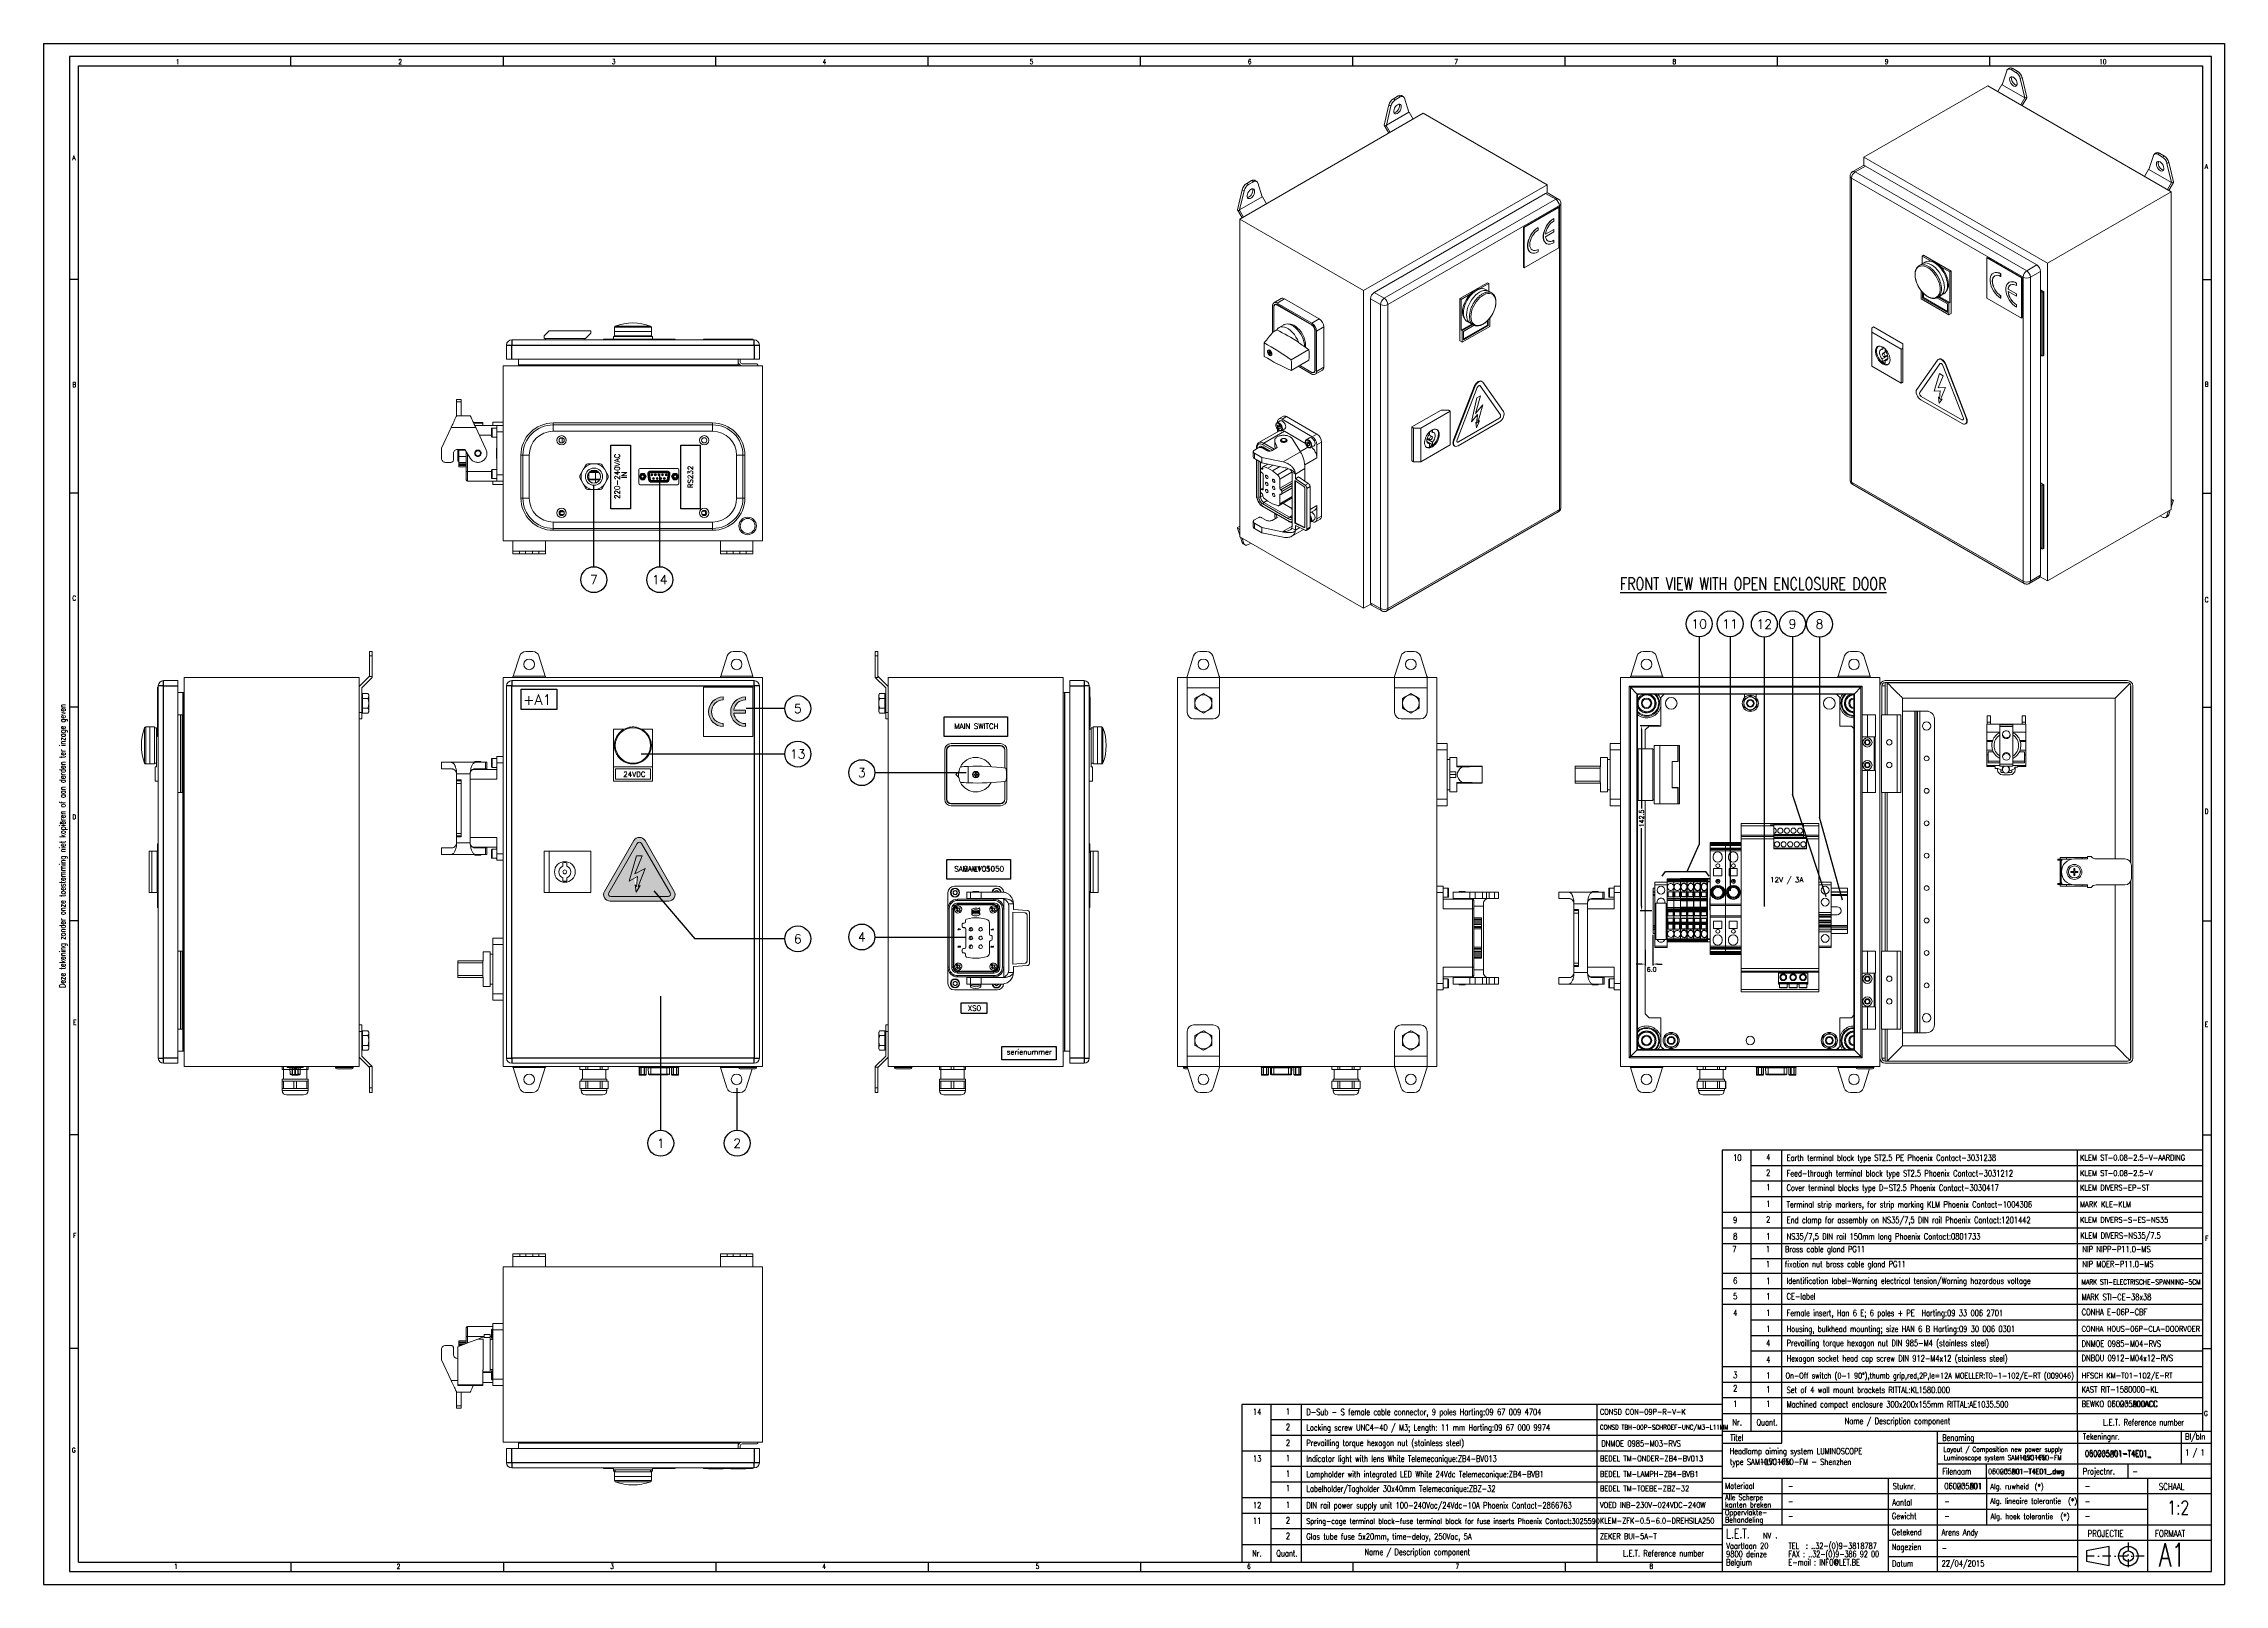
# Model space of a CAD drawing. Extents: x 4137 to 28680, y 2446 to 6814.
# Drawn here: x 9856 to 11538, y 3027 to 4215 of the extents above; entities that cross this region are included whole.
import ezdxf
from ezdxf.enums import TextEntityAlignment as Align

# ---------------------------------------------------------------- set-up
doc = ezdxf.new("R2010")
doc.units = 0
doc.header["$LTSCALE"] = 0.5
doc.linetypes.add('DASHDOT', pattern=[25.4, 12.7, -6.35, 0, -6.35])
doc.layers.get('0').update_dxf_attribs({"linetype": 'CONTINUOUS'})
doc.layers.get('DEFPOINTS').update_dxf_attribs({"linetype": 'CONTINUOUS'})
for name, color, linetype in [('ARCEER', 3, 'CONTINUOUS'), ('DIM', 5, 'CONTINUOUS'), ('HLIJN', 1, 'DASHDOT'), ('VOL', 2, 'CONTINUOUS')]:
    doc.layers.add(name, color=color, linetype=linetype)
doc.styles.get("Standard").update_dxf_attribs({"font": 'simplex.shx'})
doc.dimstyles.new('YP115', dxfattribs={"dimscale": 0, "dimtxt": 37.5, "dimasz": 37.5, "dimexe": 0.5, "dimexo": 37.5, "dimgap": 22.5, "dimtad": 0, "dimtoh": 1, "dimdec": 1, "dimzin": 0, "dimdsep": 46, "dimtxsty": 'Standard', "dimcen": 0, "dimdle": 1.25, "dimadec": 0, "dimazin": 0, "dimtfac": 0.75, "dimtdec": 1, "dimtofl": 0, "dimtmove": 2, "dimatfit": 3, "dimfxl": 1, "dimtolj": 1, "dimtzin": 0, "dimarcsym": 0})

msp = doc.modelspace()

# ---------------------------------------------------------------- texts
at = {"color": 7, "linetype": 'Continuous', "width": 0.75}
for s, height, p in [('1', 3.7, (9957.84, 4199.6)), ('1', 3.7, (9957.84, 4199.6)), ('2', 3.7, (10129.44, 4199.6)), ('2', 3.7, (10129.44, 4199.6)), ('Titel', 4.762, (11156.68, 3138.11)), ('Titel', 4.762, (11156.68, 3138.11)), ('Benaming', 4.762, (11320.18, 3138.11)), ('Benaming', 4.762, (11320.18, 3138.11)), ('Tekeningnr.', 4.7625, (11428.6, 3138.93)), ('Tekeningnr.', 4.7625, (11428.6, 3138.93)), ('Bl/bln', 4.762, (11507.53, 3138.93)), ('Bl/bln', 4.762, (11507.53, 3138.93)), ('Filenaam', 4.762, (11320.13, 3112.12)), ('Filenaam', 4.762, (11320.13, 3112.12)), ('Projectnr.', 4.762, (11428.6, 3112.12)), ('Projectnr.', 4.762, (11428.6, 3112.12)), ('Materiaal', 4.762, (11152.75, 3100.91)), ('Materiaal', 4.762, (11152.75, 3100.91)), ('Stuknr.', 4.762, (11282.01, 3100.65)), ('Stuknr.', 4.762, (11282.01, 3100.65)), ('SCHAAL', 5.292, (11487.25, 3100.09)), ('SCHAAL', 5.292, (11487.25, 3100.09)), ('Aantal', 4.762, (11281.62, 3088.19)), ('Aantal', 4.762, (11281.62, 3088.19)), ('Gewicht', 4.762, (11281.35, 3077.63)), ('Gewicht', 4.762, (11281.35, 3077.63)), ('1:2', 10.583, (11493.73, 3081.25)), ('1:2', 10.583, (11493.73, 3081.25)), ('Getekend', 4.762, (11281.35, 3065.23)), ('Getekend', 4.762, (11281.35, 3065.23)), ('PROJECTIE', 5.292, (11432.26, 3063.86)), ('PROJECTIE', 5.292, (11432.26, 3063.86)), ('FORMAAT', 5.292, (11484.26, 3063.86)), ('FORMAAT', 5.292, (11484.26, 3063.86)), ('Nagezien', 4.762, (11281.35, 3053.82)), ('Nagezien', 4.762, (11281.35, 3053.82)), ('Datum', 4.762, (11281.44, 3041.03)), ('Datum', 4.762, (11281.44, 3041.03)), ('1', 3.7, (9956.45, 3039.39)), ('1', 3.7, (9956.45, 3039.39))]:
    msp.add_text(s, height=height, dxfattribs=at).set_placement(p)
for s, p in [('220-240VAC', (10300.13, 3881.68)), ('RS232', (10356.64, 3881.23)), ('IN', (10305.63, 3882.68))]:
    msp.add_text(s, height=4, rotation=90).set_placement(p, align=Align.CENTER)
for s, height, p in [('+A1', 8, (10236.51, 3705.37)), ('MAIN SWITCH', 4, (10575.22, 3686.98)), ('MAIN SWITCH', 4, (10575.22, 3686.98)), ('24VDC', 4, (10311.48, 3649.93)), ('24VDC', 4, (10311.48, 3649.93)), ('SAM-LVC1050', 4, (10577.4, 3576.98)), ('SAM1050', 4, (10577.4, 3576.98)), ('12V / 3A', 4, (11200.31, 3568.64)), ('XS0', 4, (10573.73, 3469.57)), ('serienummer', 4, (10616.04, 3435.9))]:
    msp.add_text(s, height=height).set_placement(p, align=Align.CENTER)
at = {"color": 7, "linetype": 'Continuous', "width": 0.69375}
msp.add_text('Deze tekening zonder onze toestemming niet kopiëren of aan derden ter inzage geven', height=4.7625, rotation=90, dxfattribs=at).set_placement((9872.7, 3487.18))
msp.add_text('Deze tekening zonder onze toestemming niet kopiëren of aan derden ter inzage geven', height=4.7625, rotation=90, dxfattribs=at).set_placement((9872.7, 3487.18))
at = {"layer": 'DIM', "color": 7, "width": 0.75}
for s, height, p in [('3', 3.7, (10294.12, 4199.6)), ('3', 3.7, (10294.12, 4199.6)), ('4', 3.7, (10456.61, 4199.6)), ('4', 3.7, (10456.61, 4199.6)), ('5', 3.7, (10616.31, 4199.6)), ('5', 3.7, (10616.31, 4199.6)), ('6', 3.7, (10784.61, 4199.6)), ('6', 3.7, (10784.61, 4199.6)), ('7', 3.7, (10943.9, 4199.6)), ('7', 3.7, (10943.9, 4199.6)), ('8', 3.7, (11112.13, 4199.6)), ('8', 3.7, (11112.13, 4199.6)), ('9', 3.7, (11275.92, 4199.6)), ('9', 3.7, (11275.92, 4199.6)), ('10', 3.704, (11441.33, 4199.6)), ('10', 3.704, (11441.33, 4199.6)), ('A', 3.7, (9877.95, 4125.48)), ('A', 3.7, (9877.95, 4125.48)), ('A', 3.7, (11522.65, 4118.73)), ('A', 3.7, (11522.65, 4118.73)), ('B', 3.7, (9877.95, 3950.54)), ('B', 3.7, (9877.95, 3950.54)), ('B', 3.7, (11522.65, 3950.86)), ('B', 3.7, (11522.65, 3950.86)), ('C', 3.7, (9877.95, 3785.94)), ('C', 3.7, (9877.95, 3785.94)), ('C', 3.7, (11522.65, 3784.72)), ('C', 3.7, (11522.65, 3784.72)), ('D', 3.7, (9877.95, 3617.23)), ('D', 3.7, (9877.95, 3617.23)), ('D', 3.7, (11522.65, 3621.53)), ('D', 3.7, (11522.65, 3621.53)), ('E', 3.7, (9878.46, 3458.81)), ('E', 3.7, (9878.46, 3458.81)), ('E', 3.7, (11522.65, 3457.33)), ('E', 3.7, (11522.65, 3457.33)), ('F', 3.7, (11523.06, 3292.29)), ('F', 3.7, (11523.06, 3292.29)), ('G', 3.7, (11522.1, 3157.19)), ('G', 3.7, (11522.1, 3157.19)), ('2', 3.7, (10128.14, 3039.39)), ('2', 3.7, (10128.14, 3039.39)), ('3', 3.7, (10292.82, 3039.39)), ('3', 3.7, (10292.82, 3039.39)), ('4', 3.7, (10456.3, 3039.39)), ('4', 3.7, (10456.3, 3039.39)), ('5', 3.7, (10620.93, 3039.39)), ('5', 3.7, (10620.93, 3039.39)), ('6', 3.7, (10784.04, 3039.39)), ('6', 3.7, (10784.04, 3039.39)), ('7', 3.7, (10944.76, 3039.39)), ('7', 3.7, (10944.76, 3039.39)), ('8', 3.7, (11094.38, 3039.39)), ('8', 3.7, (11094.38, 3039.39))]:
    msp.add_text(s, height=height, dxfattribs=at).set_placement(p)
at = {"layer": 'DIM'}
for s, p in [('7', (10280.2, 3801.99)), ('7', (10280.2, 3801.99)), ('14', (10331.01, 3801.99)), ('10', (11132.7, 3767.89)), ('10', (11132.7, 3767.89)), ('11', (11156.55, 3767.89)), ('11', (11156.55, 3767.89)), ('12', (11182.96, 3767.71)), ('12', (11182.96, 3767.71)), ('9', (11204.7, 3767.89)), ('9', (11204.7, 3767.89)), ('8', (11225.54, 3767.71)), ('8', (11225.54, 3767.71)), ('5', (10437.45, 3702.63)), ('5', (10437.45, 3702.63)), ('13', (10437.45, 3667.55)), ('13', (10437.45, 3667.55)), ('3', (10486.82, 3653.21)), ('3', (10486.82, 3653.21)), ('6', (10437.45, 3525.02)), ('6', (10437.45, 3525.02)), ('4', (10486.82, 3526.47)), ('4', (10486.82, 3526.47)), ('1', (10331.76, 3367.43)), ('1', (10331.76, 3367.43)), ('2', (10390.77, 3367.43)), ('2', (10390.77, 3367.43))]:
    msp.add_text(s, height=7, dxfattribs=at).set_placement(p, align=Align.MIDDLE)
at = {"layer": 'DIM', "width": 0.75}
for s, height, p in [('%%UFRONT VIEW WITH OPEN ENCLOSURE DOOR', 9.525, (11071.7, 3794.05)), ('%%UFRONT VIEW WITH OPEN ENCLOSURE DOOR', 9.525, (11071.7, 3794.05)), ('10', 4.762, (11158.93, 3353.97)), ('10', 4.762, (11158.93, 3353.97)), ('4', 4.76, (11184.35, 3354.29)), ('4', 4.76, (11184.35, 3354.29)), ('Earth terminal block type ST2.5 PE Phoenix Contact-3031238', 4.7625, (11200.13, 3353.88)), ('Earth terminal block type ST2.5 PE Phoenix Contact-3031238', 4.7625, (11200.13, 3353.88)), ('KLEM ST-0.08-2.5-V-AARDING', 4.2862, (11426.51, 3354.23)), ('KLEM ST-0.08-2.5-V-AARDING', 4.2862, (11426.51, 3354.23)), ('2', 4.76, (11184.35, 3342.3)), ('2', 4.76, (11184.35, 3342.3)), ('1', 4.76, (11184.35, 3331.16)), ('1', 4.76, (11184.35, 3331.16)), ('Cover terminal blocks type D-ST2.5 Phoenix Contact-3030417', 4.7625, (11200.13, 3330.75)), ('Cover terminal blocks type D-ST2.5 Phoenix Contact-3030417', 4.7625, (11200.13, 3330.75)), ('Feed-through terminal block type ST2.5 Phoenix Contact-3031212', 4.7625, (11200.13, 3341.89)), ('Feed-through terminal block type ST2.5 Phoenix Contact-3031212', 4.7625, (11200.13, 3341.89)), ('KLEM ST-0.08-2.5-V', 4.2862, (11426.51, 3342.24)), ('KLEM ST-0.08-2.5-V', 4.2862, (11426.51, 3342.24)), ('KLEM DIVERS-EP-ST', 4.2862, (11426.51, 3331.1)), ('KLEM DIVERS-EP-ST', 4.2862, (11426.51, 3331.1)), ('1', 4.76, (11184.35, 3318.3)), ('1', 4.76, (11184.35, 3318.3)), ('Terminal strip markers, for strip marking KLM Phoenix Contact-1004306', 4.7625, (11200.13, 3317.89)), ('Terminal strip markers, for strip marking KLM Phoenix Contact-1004306', 4.7625, (11200.13, 3317.89)), ('MARK KLE-KLM', 4.2862, (11426.51, 3318.24)), ('MARK KLE-KLM', 4.2862, (11426.51, 3318.24)), ('9', 4.76, (11158.93, 3305.97)), ('9', 4.76, (11158.93, 3305.97)), ('8', 4.76, (11158.93, 3293.32)), ('8', 4.76, (11158.93, 3293.32)), ('2', 4.76, (11184.35, 3306.29)), ('2', 4.76, (11184.35, 3306.29)), ('1', 4.76, (11184.35, 3293.33)), ('1', 4.76, (11184.35, 3293.33)), ('End clamp for assembly on NS35/7,5 DIN rail Phoenix Contact:1201442 ', 4.7625, (11200.13, 3305.88)), ('End clamp for assembly on NS35/7,5 DIN rail Phoenix Contact:1201442 ', 4.7625, (11200.13, 3305.88)), ('NS35/7,5 DIN rail 150mm long Phoenix Contact:0801733', 4.7625, (11200.13, 3293.22)), ('NS35/7,5 DIN rail 150mm long Phoenix Contact:0801733', 4.7625, (11200.13, 3293.22)), ('KLEM DIVERS-S-ES-NS35', 4.2862, (11426.51, 3306.23)), ('KLEM DIVERS-S-ES-NS35', 4.2862, (11426.51, 3306.23)), ('KLEM DIVERS-NS35/7.5', 4.7625, (11426.66, 3293.9)), ('KLEM DIVERS-NS35/7.5', 4.7625, (11426.66, 3293.9)), ('7', 4.76, (11158.23, 3283.39)), ('7', 4.76, (11158.23, 3283.39)), ('1', 4.76, (11184.18, 3283.39)), ('1', 4.76, (11184.18, 3283.39)), ('Brass cable gland PG11', 4.7625, (11198.81, 3283.39)), ('Brass cable gland PG11', 4.7625, (11198.81, 3283.39)), ('NIP NIPP-P11.0-MS', 4.7625, (11428.25, 3283.39)), ('NIP NIPP-P11.0-MS', 4.7625, (11428.25, 3283.39)), ('6', 4.76, (11158.93, 3259.17)), ('6', 4.76, (11158.93, 3259.17)), ('1', 4.76, (11184.18, 3271.89)), ('1', 4.76, (11184.18, 3271.89)), ('1', 4.76, (11184.35, 3258.85)), ('1', 4.76, (11184.35, 3258.85)), ('fixation nut brass cable gland PG11', 4.7625, (11198.81, 3271.89)), ('fixation nut brass cable gland PG11', 4.7625, (11198.81, 3271.89)), ('Identification label-Warning electrical tension/Warning hazardous voltage', 4.7625, (11200.13, 3259.03)), ('Identification label-Warning electrical tension/Warning hazardous voltage', 4.7625, (11200.13, 3259.03)), ('NIP MOER-P11.0-MS', 4.7625, (11428.25, 3271.89)), ('NIP MOER-P11.0-MS', 4.7625, (11428.25, 3271.89)), ('5', 4.76, (11158.93, 3247.17)), ('5', 4.76, (11158.93, 3247.17)), ('1', 4.76, (11184.35, 3247.03)), ('1', 4.76, (11184.35, 3247.03)), ('CE-label', 4.762, (11200.13, 3247.03)), ('CE-label', 4.762, (11200.13, 3247.03)), ('MARK STI-ELECTRISCHE-SPANNING-5CM ', 3.8, (11427.66, 3258.55)), ('MARK STI-ELECTRISCHE-SPANNING-5CM ', 3.8, (11427.66, 3258.55)), ('MARK STI-CE-38x38', 4.7625, (11427.66, 3246.55)), ('MARK STI-CE-38x38', 4.7625, (11427.66, 3246.55)), ('4', 4.76, (11158.93, 3234.31)), ('4', 4.76, (11158.93, 3234.31)), ('1', 4.76, (11184.35, 3234.32)), ('1', 4.76, (11184.35, 3234.32)), ('Female insert, Han 6 E; 6 poles + PE  Harting:09 33 006 2701', 4.7625, (11200.13, 3234.21)), ('Female insert, Han 6 E; 6 poles + PE  Harting:09 33 006 2701', 4.7625, (11200.13, 3234.21)), ('CONHA E-06P-CBF', 4.7625, (11427.71, 3234.89)), ('CONHA E-06P-CBF', 4.7625, (11427.71, 3234.89)), ('4', 4.76, (11184.35, 3211.03)), ('4', 4.76, (11184.35, 3211.03)), ('1', 4.76, (11184.35, 3221.93)), ('1', 4.76, (11184.35, 3221.93)), ('Housing, bulkhead mounting; size HAN 6 B Harting:09 30 006 0301', 4.7625, (11200.13, 3221.93)), ('Housing, bulkhead mounting; size HAN 6 B Harting:09 30 006 0301', 4.7625, (11200.13, 3221.93)), ('Prevailling torque hexagon nut DIN 985-M4 (stainless steel)', 4.7625, (11200.13, 3211.03)), ('Prevailling torque hexagon nut DIN 985-M4 (stainless steel)', 4.7625, (11200.13, 3211.03)), ('CONHA HOUS-06P-CLA-DOORVOER', 4.2862, (11427.71, 3222.21)), ('CONHA HOUS-06P-CLA-DOORVOER', 4.2862, (11427.71, 3222.21)), ('DNMOE 0985-M04-RVS', 4.7625, (11427.71, 3210.55)), ('DNMOE 0985-M04-RVS', 4.7625, (11427.71, 3210.55)), ('4', 4.76, (11184.35, 3198.23)), ('4', 4.76, (11184.35, 3198.23)), ('Hexagon socket head cap screw DIN 912-M4x12 (stainless steel)', 4.7625, (11200.13, 3199.18)), ('Hexagon socket head cap screw DIN 912-M4x12 (stainless steel)', 4.7625, (11200.13, 3199.18)), ('DNBOU 0912-M04x12-RVS', 4.7625, (11427.71, 3199.44)), ('DNBOU 0912-M04x12-RVS', 4.7625, (11427.71, 3199.44)), ('3', 4.76, (11158.93, 3186.31)), ('3', 4.76, (11158.93, 3186.31)), ('2', 4.76, (11158.93, 3176.08)), ('2', 4.76, (11158.93, 3176.08)), ('1', 4.76, (11184.35, 3185.93)), ('1', 4.76, (11184.35, 3185.93)), ('1', 4.76, (11184.35, 3175.29)), ('1', 4.76, (11184.35, 3175.29)), ('On-Off switch (0-1 90°),thumb grip,red,2P,Ie=12A MOELLER:T0-1-102/E-RT (009046)', 4.3895, (11199.35, 3186.09)), ('On-Off switch (0-1 90°),thumb grip,red,2P,Ie=12A MOELLER:T0-1-102/E-RT (009046)', 4.3895, (11199.35, 3186.09)), ('Set of 4 wall mount brackets RITTAL:KL1580.000', 4.7625, (11200.13, 3174.88)), ('Set of 4 wall mount brackets RITTAL:KL1580.000', 4.7625, (11200.13, 3174.88)), ('HFSCH KM-T01-102/E-RT', 4.2862, (11427.71, 3186.21)), ('HFSCH KM-T01-102/E-RT', 4.2862, (11427.71, 3186.21)), ('KAST RIT-1580000-KL', 4.7625, (11427.71, 3175.23)), ('KAST RIT-1580000-KL', 4.7625, (11427.71, 3175.23)), ('14', 4.762, (10788.53, 3157.96)), ('1', 4.76, (10813.95, 3158.28)), ('D-Sub - S female cable connector, 9 poles Harting:09 67 009 4704', 4.7625, (10829.73, 3157.87)), ('CONSD CON-09P-R-V-K', 4.2862, (11056.11, 3158.22)), ('1', 4.76, (11158.93, 3164.15)), ('1', 4.76, (11158.93, 3164.15)), ('1', 4.76, (11184.35, 3164.15)), ('1', 4.76, (11184.35, 3164.15)), ('Machined compact enclosure 300x200x155mm RITTAL:AE1035.500', 4.7625, (11200.13, 3163.74)), ('Machined compact enclosure 300x200x155mm RITTAL:AE1035.500', 4.7625, (11200.13, 3163.74)), ('BEWKO 050205A00ACC', 4.7625, (11427.71, 3164.09)), ('BEWKO 060035B00ACC', 4.7625, (11427.71, 3164.09)), ('2', 4.76, (10813.95, 3146.29)), ('Locking screw UNC4-40 / M3; Length: 11 mm Harting:09 67 000 9974', 4.7625, (10829.73, 3145.88)), ('CONSD TBH-00P-SCHROEF-UNC/M3-L11MM', 3.6433, (11056.16, 3146.63)), ('Nr.', 4.762, (11158.36, 3149.9)), ('Nr.', 4.762, (11158.36, 3149.9)), ('Quant.', 4.762, (11176.95, 3149.9)), ('Quant.', 4.762, (11176.95, 3149.9)), ('Name / Description component', 4.7625, (11244.99, 3150.94)), ('Name / Description component', 4.7625, (11244.99, 3150.94)), ('L.E.T. Reference number', 4.7625, (11444.26, 3149.9)), ('L.E.T. Reference number', 4.7625, (11444.26, 3149.9)), ('2', 4.76, (10813.95, 3134.03)), ('Prevailling torque hexagon nut (stainless steel)', 4.7625, (10829.73, 3134.03)), ('DNMOE 0985-M03-RVS', 4.7625, (11057.31, 3133.55)), ('Headlamp aiming system LUMINOSCOPE', 4.7625, (11156.23, 3127.67)), ('Headlamp aiming system LUMINOSCOPE', 4.7625, (11156.23, 3127.67)), ('Layout / Composition new power supply', 3.81, (11321.18, 3129.49)), ('Layout / Composition new power supply', 3.81, (11321.18, 3129.49)), ('050205A01-T4E01_', 4.7625, (11430.17, 3126.08)), ('060035B01-T4E01_', 5, (11430.17, 3125.41)), ('1 / 1', 4.762, (11507.53, 3126.65)), ('1 / 1', 4.762, (11507.53, 3126.65)), ('13', 4.762, (10788.53, 3121.96)), ('13', 4.762, (10788.53, 3121.96)), ('1', 4.76, (10813.95, 3122.28)), ('1', 4.76, (10813.95, 3122.28)), ('1', 4.76, (10813.95, 3110.29)), ('1', 4.76, (10813.95, 3110.29)), ('Indicator light with lens White Telemecanique:ZB4-BV013', 4.7625, (10829.73, 3121.87)), ('Indicator light with lens White Telemecanique:ZB4-BV013', 4.7625, (10829.73, 3121.87)), ('Lampholder with integrated LED White 24Vdc Telemecanique:ZB4-BVB1', 4.7625, (10829.73, 3109.88)), ('Lampholder with integrated LED White 24Vdc Telemecanique:ZB4-BVB1', 4.7625, (10829.73, 3109.88)), ('BEDEL TM-ONDER-ZB4-BV013', 4.2862, (11056.11, 3122.22)), ('BEDEL TM-ONDER-ZB4-BV013', 4.2862, (11056.11, 3122.22)), ('BEDEL TM-LAMPH-ZB4-BVB1', 4.2862, (11056.11, 3110.23)), ('BEDEL TM-LAMPH-ZB4-BVB1', 4.2862, (11056.11, 3110.23)), ('type SAM1050-FM', 4.7625, (11156.44, 3119.4)), ('type SAM-LVC1050-FM - Shenzhen', 4.7625, (11156.44, 3119.4)), ('Luminoscope system SAM1050-FM', 3.81, (11321.33, 3123.15)), ('Luminoscope system SAM-LVC1050-FM', 3.81, (11321.33, 3123.15)), ('050205A01-T4E01_.dwg', 4.0481, (11355.57, 3112.38)), ('060035B01-T4E01_.dwg', 4.0481, (11355.57, 3112.38)), ('-', 4.76, (11466.88, 3112.12)), ('-', 4.76, (11466.88, 3112.12)), ('1', 4.76, (10813.95, 3099.15)), ('1', 4.76, (10813.95, 3099.15)), ('Labelholder/Tagholder 30x40mm Telemecanique:ZBZ-32', 4.7625, (10829.73, 3098.74)), ('Labelholder/Tagholder 30x40mm Telemecanique:ZBZ-32', 4.7625, (10829.73, 3098.74)), ('BEDEL TM-TOEBE-ZBZ-32', 4.2862, (11056.11, 3099.09)), ('BEDEL TM-TOEBE-ZBZ-32', 4.2862, (11056.11, 3099.09)), ('-', 4.76, (11201.15, 3100.71)), ('-', 4.76, (11201.15, 3100.71)), ('050205A01', 4.762, (11321.83, 3100.71)), ('060035B01', 4.762, (11321.83, 3100.71)), ('-', 4.76, (11430.16, 3100.71)), ('-', 4.76, (11430.16, 3100.71)), ('12', 4.762, (10788.53, 3085.96)), ('12', 4.762, (10788.53, 3085.96)), ('11', 4.762, (10788.53, 3073.96)), ('11', 4.762, (10788.53, 3073.96)), ('2', 4.76, (10813.95, 3074.28)), ('2', 4.76, (10813.95, 3074.28)), ('1', 4.76, (10813.95, 3086.28)), ('1', 4.76, (10813.95, 3086.28)), ('Spring-cage terminal block-fuse terminal block for fuse inserts Phoenix Contact:3025590', 4.1481, (10829.7, 3074.01)), ('Spring-cage terminal block-fuse terminal block for fuse inserts Phoenix Contact:3025590', 4.1481, (10829.7, 3074.01)), ('DIN rail power supply unit 100-240Vac/24Vdc-10A Phoenix Contact-2866763', 4.7625, (10829.73, 3085.87)), ('DIN rail power supply unit 100-240Vac/24Vdc-10A Phoenix Contact-2866763', 4.7625, (10829.73, 3085.87)), ('VOED INB-230V-024VDC-240W', 4.2862, (11056.11, 3086.34)), ('VOED INB-230V-024VDC-240W', 4.2862, (11056.11, 3086.34)), ('KLEM-ZFK-0.5-6.0-DREHSILA250', 4.2862, (11056.11, 3074.22)), ('KLEM-ZFK-0.5-6.0-DREHSILA250', 4.2862, (11056.11, 3074.22)), ('-', 4.76, (11201.15, 3088.97)), ('-', 4.76, (11201.15, 3088.97)), ('-', 4.76, (11201.15, 3077.63)), ('-', 4.76, (11201.15, 3077.63)), ('-', 4.76, (11321.83, 3088.97)), ('-', 4.76, (11321.83, 3088.97)), ('-', 4.76, (11321.83, 3077.63)), ('-', 4.76, (11321.83, 3077.63)), ('-', 4.76, (11430.16, 3088.97)), ('-', 4.76, (11430.16, 3088.97)), ('-', 4.76, (11430.16, 3077.63)), ('-', 4.76, (11430.16, 3077.63)), ('2', 4.76, (10813.95, 3062.28)), ('2', 4.76, (10813.95, 3062.28)), ('Glas tube fuse 5x20mm, time-delay, 250Vac, 5A', 4.7625, (10829.73, 3061.87)), ('Glas tube fuse 5x20mm, time-delay, 250Vac, 5A', 4.7625, (10829.73, 3061.87)), ('ZEKER BUI-5A-T', 4.2862, (11056.11, 3062.22)), ('ZEKER BUI-5A-T', 4.2862, (11056.11, 3062.22)), ('Arens Andy', 4.762, (11319.72, 3065.1)), ('Arens Andy', 4.762, (11319.72, 3065.1)), ('Nr.', 4.762, (10787.96, 3048.9)), ('Nr.', 4.762, (10787.96, 3048.9)), ('Quant.', 4.762, (10806.55, 3048.9)), ('Quant.', 4.762, (10806.55, 3048.9)), ('Name / Description component', 4.7625, (10874.59, 3049.94)), ('Name / Description component', 4.7625, (10874.59, 3049.94)), ('L.E.T. Reference number', 4.7625, (11073.86, 3048.9)), ('L.E.T. Reference number', 4.7625, (11073.86, 3048.9)), ('27/04/2015', 4.762, (11319.72, 3041.03)), ('22/04/2015', 4.762, (11319.72, 3041.03)), ('-', 4.76, (11319.72, 3052.97)), ('-', 4.76, (11319.72, 3052.97))]:
    msp.add_text(s, height=height, dxfattribs=at).set_placement(p)
at = {"layer": 'VOL', "color": 7}
for s, height, width, p in [('F', 3.7, 0.75, (9878.59, 3294.46)), ('F', 3.7, 0.75, (9878.59, 3294.46)), ('G', 3.7, 0.75, (9877.63, 3129.01)), ('G', 3.7, 0.75, (9877.63, 3129.01)), ('A1', 17.992, 0.7, (11487.25, 3041.18)), ('A1', 17.992, 0.7, (11487.25, 3041.18))]:
    msp.add_text(s, height=height, dxfattribs=dict(at, width=width)).set_placement(p)

# ---------------------------------------------------------------- blocks, each defined once
blk = doc.blocks.new('SW_NOTE_0')
at = {"color": 0, "linetype": 'Continuous', "width": 0.7}
for s, height, p in [('L.E.T.', 3.704, (0, 1.35)), ('NV', 2.117, (14.27, 1.33)), ('.', 3.7, (18.81, 1.35))]:
    blk.add_text(s, height=height, dxfattribs=at).set_placement(p)
blk = doc.blocks.new('SW_NOTE_1')
at = {"color": 0, "linetype": 'Continuous'}
for s, height, width, p in [('Vaartlaan 20', 2.3813, 0.75, (0, 0.66)), ('9800 deinze', 2.3813, 0.675, (0, -2.51)), ('Belgium', 2.381, 0.75, (0, -5.69))]:
    blk.add_text(s, height=height, dxfattribs=dict(at, width=width)).set_placement(p)
blk = doc.blocks.new('SW_NOTE_2')
at = {"color": 0, "linetype": 'Continuous'}
for s, width, p in [('TEL  : ..32-(0)9-3818787', 0.698864, (0, 0.66)), ('FAX : ..32-(0)9-386 92 00', 0.684783, (0, -2.51)), ('E-mail : INFO@LET.BE', 0.690789, (0, -5.69))]:
    blk.add_text(s, height=2.3813, dxfattribs=dict(at, width=width)).set_placement(p)
blk = doc.blocks.new('SW_NOTE_3')
at = {"color": 0, "linetype": 'Continuous', "width": 0.75}
for s, height, p in [('Alg. ruwheid', 2.1167, (0, 0.59)), ('(*)', 2.117, (17.1, 0.59))]:
    blk.add_text(s, height=height, dxfattribs=at).set_placement(p)
blk = doc.blocks.new('SW_NOTE_4')
at = {"color": 0, "linetype": 'Continuous', "width": 0.75}
for s, p in [('Oppervlakte-', (0, 0.59)), ('Behandeling', (0, -2.24))]:
    blk.add_text(s, height=2.1167, dxfattribs=at).set_placement(p)
blk = doc.blocks.new('SW_NOTE_5')
at = {"color": 0, "linetype": 'Continuous'}
for s, width, p in [('Alle Scherpe', 0.681818, (0, 0.59)), ('kanten breken', 0.75, (0, -2.24))]:
    blk.add_text(s, height=2.1167, dxfattribs=dict(at, width=width)).set_placement(p)
blk = doc.blocks.new('SW_NOTE_6')
at = {"color": 0, "linetype": 'Continuous'}
for s, height, width, p in [('Alg. lineaire tolerantie', 2.1167, 0.715909, (0, 0.59)), ('(*)', 2.117, 0.75, (30.03, 0.59))]:
    blk.add_text(s, height=height, dxfattribs=dict(at, width=width)).set_placement(p)
blk = doc.blocks.new('SW_NOTE_7')
at = {"color": 0, "linetype": 'Continuous'}
for s, height, width, p in [('Alg. hoek tolerantie', 2.1167, 0.708333, (0, 0.59)), ('(*)', 2.117, 0.75, (26.87, 0.59))]:
    blk.add_text(s, height=height, dxfattribs=dict(at, width=width)).set_placement(p)
blk = doc.blocks.new('*D37')
at = {"layer": 'DEFPOINTS', "color": 0, "transparency": 16777216}
for p in [(11091.1, 3517.6), (11097.1, 3529.2), (11091.1, 3505.6)]:
    blk.add_point(p, dxfattribs=at)
at = {"layer": 'DIM', "color": 0, "lineweight": -2, "transparency": 16777216}
for p, q in [((11091.1, 3516.6), (11091.1, 3504.6)), ((11097.1, 3528.2), (11097.1, 3504.6)), ((11087.6, 3505.6), (11084.1, 3505.6)), ((11100.6, 3505.6), (11104.1, 3505.6))]:
    blk.add_line(p, q, dxfattribs=at)
at = {"layer": 'DIM', "color": 0, "transparency": 16777216}
for points in [[(11087.6, 3506.2), (11087.6, 3505), (11091.1, 3505.6)], [(11100.6, 3506.2), (11100.6, 3505), (11097.1, 3505.6)]]:
    blk.add_solid(points, dxfattribs=at)
at = {"layer": 'DIM', "color": 0, "transparency": 16777216, "insert": (11096.1, 3501.5), "char_height": 3.5, "attachment_point": 5}
blk.add_mtext('\\A1;6.0', dxfattribs=at)
blk = doc.blocks.new('*D38')
at = {"layer": 'DEFPOINTS', "color": 0, "transparency": 16777216}
for p in [(11103.1, 3689.2), (11088.3, 3546.7), (11097.1, 3546.7)]:
    blk.add_point(p, dxfattribs=at)
at = {"layer": 'DIM', "color": 0, "lineweight": -2, "transparency": 16777216}
for p, q in [((11102.1, 3689.2), (11087.3, 3689.2)), ((11088.3, 3685.7), (11088.3, 3625.5)), ((11088.3, 3550.2), (11088.3, 3610.4)), ((11096.1, 3546.7), (11087.3, 3546.7))]:
    blk.add_line(p, q, dxfattribs=at)
at = {"layer": 'DIM', "color": 0, "transparency": 16777216}
for points in [[(11087.7, 3685.7), (11088.9, 3685.7), (11088.3, 3689.2)], [(11087.7, 3550.2), (11088.9, 3550.2), (11088.3, 3546.7)]]:
    blk.add_solid(points, dxfattribs=at)
at = {"layer": 'DIM', "color": 0, "transparency": 16777216, "insert": (11088.3, 3617.9), "char_height": 3.5, "attachment_point": 5, "rotation": 90}
blk.add_mtext('\\A1;142.5', dxfattribs=at)
blk = doc.blocks.new('*D39')
at = {"layer": 'DEFPOINTS', "color": 0, "transparency": 16777216}
for p in [(11091.1, 3517.6), (11097.1, 3529.2), (11091.1, 3505.6)]:
    blk.add_point(p, dxfattribs=at)
at = {"layer": 'DIM', "color": 0, "lineweight": -2, "transparency": 16777216}
for p, q in [((11091.1, 3516.6), (11091.1, 3504.6)), ((11097.1, 3528.2), (11097.1, 3504.6)), ((11087.6, 3505.6), (11084.1, 3505.6)), ((11100.6, 3505.6), (11104.1, 3505.6))]:
    blk.add_line(p, q, dxfattribs=at)
at = {"layer": 'DIM', "color": 0, "transparency": 16777216}
for points in [[(11087.6, 3506.2), (11087.6, 3505), (11091.1, 3505.6)], [(11100.6, 3506.2), (11100.6, 3505), (11097.1, 3505.6)]]:
    blk.add_solid(points, dxfattribs=at)
at = {"layer": 'DIM', "color": 0, "transparency": 16777216, "insert": (11096.1, 3501.5), "char_height": 3.5, "attachment_point": 5}
blk.add_mtext('\\A1;6.0', dxfattribs=at)
blk = doc.blocks.new('*D40')
at = {"layer": 'DEFPOINTS', "color": 0, "transparency": 16777216}
for p in [(11103.1, 3689.2), (11088.3, 3546.7), (11097.1, 3546.7)]:
    blk.add_point(p, dxfattribs=at)
at = {"layer": 'DIM', "color": 0, "lineweight": -2, "transparency": 16777216}
for p, q in [((11102.1, 3689.2), (11087.3, 3689.2)), ((11088.3, 3685.7), (11088.3, 3625.5)), ((11088.3, 3550.2), (11088.3, 3610.4)), ((11096.1, 3546.7), (11087.3, 3546.7))]:
    blk.add_line(p, q, dxfattribs=at)
at = {"layer": 'DIM', "color": 0, "transparency": 16777216}
for points in [[(11087.7, 3685.7), (11088.9, 3685.7), (11088.3, 3689.2)], [(11087.7, 3550.2), (11088.9, 3550.2), (11088.3, 3546.7)]]:
    blk.add_solid(points, dxfattribs=at)
at = {"layer": 'DIM', "color": 0, "transparency": 16777216, "insert": (11088.3, 3617.9), "char_height": 3.5, "attachment_point": 5, "rotation": 90}
blk.add_mtext('\\A1;142.5', dxfattribs=at)

# ---------------------------------------------------------------- dimensions: what is measured, and where the dimension line sits
at = {"layer": 'DIM'}
for picture in ['*D38', '*D40']:
    dim = msp.add_linear_dim(base=(11088.31, 3546.67), p1=(11103.13, 3689.17), p2=(11097.13, 3546.67), angle=90, dimstyle='YP115', override={"dimscale": 1, "dimtxt": 3.5, "dimasz": 3.5, "dimexe": 1, "dimexo": 1, "dimgap": 0.9, "dimtoh": 0, "dimdle": 1.3}, dxfattribs=at)
    dim.commit()
    dim.dimension.update_dxf_attribs({"geometry": picture, "text_midpoint": (11088.31, 3617.92)})
for picture in ['*D37', '*D39']:
    dim = msp.add_linear_dim(base=(11091.13, 3505.58), p1=(11097.13, 3529.17), p2=(11091.13, 3517.57), dimstyle='YP115', override={"dimscale": 1, "dimtxt": 3.5, "dimasz": 3.5, "dimexe": 1, "dimexo": 1, "dimgap": 0.9, "dimtoh": 0, "dimdle": 1.3}, dxfattribs=at)
    dim.commit()
    dim.dimension.update_dxf_attribs({"geometry": picture, "text_midpoint": (11096.13, 3501.54), "dimtype": 160})

# ---------------------------------------------------------------- hatches: boundary and pattern name
h = msp.add_hatch(color=256)
h.dxf.hatch_style = 1
h.paths.add_polyline_path([(10397.13, 3711.57, 1.0000001), (10397.13, 3688.77), (10397.13, 3691.05, -0.3779644), (10388.08, 3699.03), (10397.13, 3699.03), (10397.13, 3701.31), (10388.08, 3701.31, -0.3779647), (10397.13, 3709.29)])
h.paths.add_polyline_path([(10380.03, 3709.29), (10380.03, 3711.57, 1.0000002), (10380.03, 3688.77), (10380.03, 3691.05, -1.0000003)])
h = msp.add_hatch(color=256)
h.dxf.hatch_style = 1
h.paths.add_polyline_path([(10397.13, 3711.57, 1.0000001), (10397.13, 3688.77), (10397.13, 3691.05, -0.3779644), (10388.08, 3699.03), (10397.13, 3699.03), (10397.13, 3701.31), (10388.08, 3701.31, -0.3779647), (10397.13, 3709.29)])
h.paths.add_polyline_path([(10380.03, 3709.29), (10380.03, 3711.57, 1.0000002), (10380.03, 3688.77), (10380.03, 3691.05, -1.0000003)])
h = msp.add_hatch(color=256)
h.dxf.hatch_style = 1
h.paths.add_polyline_path([(10319.67, 3600.81, 0.577745), (10311.01, 3600.8), (10288.42, 3561.67, 0.5773503), (10292.75, 3554.17), (10337.93, 3554.17, 0.5774734), (10342.26, 3561.68)])
h.paths.add_polyline_path([(10317.34, 3589.17), (10311.85, 3575.06), (10319.7, 3579.32), (10314.43, 3565.31), (10316.01, 3566.2), (10312.83, 3561.05), (10311.32, 3571.77), (10307.45, 3569.49), (10313.15, 3589.17)], flags=16)
h = msp.add_hatch(color=256)
h.dxf.hatch_style = 1
h.paths.add_polyline_path([(10319.67, 3600.81, 0.577745), (10311.01, 3600.8), (10288.42, 3561.67, 0.5773503), (10292.75, 3554.17), (10337.93, 3554.17, 0.5774734), (10342.26, 3561.68)])
h.paths.add_polyline_path([(10317.34, 3589.17), (10311.85, 3575.06), (10319.7, 3579.32), (10314.43, 3565.31), (10316.01, 3566.2), (10312.83, 3561.05), (10311.32, 3571.77), (10307.45, 3569.49), (10313.15, 3589.17)], flags=16)
h = msp.add_hatch(color=256)
h.dxf.hatch_style = 1
h.paths.add_polyline_path([(10319.7, 3579.32), (10311.85, 3575.06), (10317.34, 3589.17), (10313.15, 3589.17), (10307.45, 3569.49), (10313.83, 3573.24), (10313.18, 3565.33), (10312.03, 3566.7), (10312.83, 3561.05), (10316.01, 3566.2), (10314.43, 3565.31)])
h = msp.add_hatch(color=256)
h.dxf.hatch_style = 1
h.paths.add_polyline_path([(10319.7, 3579.32), (10311.85, 3575.06), (10317.34, 3589.17), (10313.15, 3589.17), (10307.45, 3569.49), (10313.83, 3573.24), (10313.18, 3565.33), (10312.03, 3566.7), (10312.83, 3561.05), (10316.01, 3566.2), (10314.43, 3565.31)])
at = {"layer": 'VOL'}
h = msp.add_hatch(color=256, dxfattribs=at)
h.dxf.hatch_style = 1
h.paths.add_polyline_path([(10316.96, 3598.63, 0.5772554), (10313.71, 3598.63), (10291.65, 3560.42, 0.5769681), (10293.27, 3557.61), (10337.4, 3557.61, 0.5779161), (10339.02, 3560.43)])
h.paths.add_polyline_path([(10317.34, 3589.17), (10311.85, 3575.06), (10319.7, 3579.32), (10314.43, 3565.31), (10316.01, 3566.2), (10312.83, 3561.05), (10311.32, 3571.77), (10307.45, 3569.49), (10313.15, 3589.17)], flags=16)
h = msp.add_hatch(color=256, dxfattribs=at)
h.dxf.hatch_style = 1
h.paths.add_polyline_path([(10316.96, 3598.63, 0.5772554), (10313.71, 3598.63), (10291.65, 3560.42, 0.5769681), (10293.27, 3557.61), (10337.4, 3557.61, 0.5779161), (10339.02, 3560.43)])
h.paths.add_polyline_path([(10317.34, 3589.17), (10311.85, 3575.06), (10319.7, 3579.32), (10314.43, 3565.31), (10316.01, 3566.2), (10312.83, 3561.05), (10311.32, 3571.77), (10307.45, 3569.49), (10313.15, 3589.17)], flags=16)

# ---------------------------------------------------------------- linework, layer by layer
at = {"color": 7, "linetype": 'Continuous'}
for p, q in [((9855.8, 4215.32), (9855.8, 3027.32)), ((9855.8, 4215.32), (11537.8, 4215.32)), ((9855.8, 4215.32), (9855.8, 3027.32)), ((9855.8, 4215.32), (11537.8, 4215.32)), ((11527.8, 4205.32), (9875.8, 4205.32)), ((9875.8, 4205.32), (9875.8, 3037.32)), ((11527.8, 4205.32), (9875.8, 4205.32)), ((9875.8, 4205.32), (9875.8, 3037.32)), ((11527.8, 3037.32), (11527.8, 4205.32)), ((11527.8, 3037.32), (11527.8, 4205.32)), ((11537.8, 4215.32), (11537.8, 3027.32)), ((11537.8, 4215.32), (11537.8, 3027.32)), ((9882.8, 3044.32), (9882.8, 4198.32)), ((9882.8, 4198.32), (11520.8, 4198.32)), ((9882.8, 3044.32), (9882.8, 4198.32)), ((9882.8, 4198.32), (11520.8, 4198.32)), ((11520.8, 4198.32), (11520.8, 3145.32)), ((11520.8, 4198.32), (11520.8, 3145.32)), ((11150.4, 3145.32), (11527.8, 3145.32)), ((11150.4, 3145.32), (11150.4, 3037.32)), ((11150.4, 3145.32), (11527.8, 3145.32)), ((11150.4, 3145.32), (11150.4, 3037.32)), ((11150.4, 3136.32), (11196.4, 3136.32)), ((11150.4, 3136.32), (11196.4, 3136.32)), ((11196.4, 3136.32), (11196.4, 3145.32)), ((11196.4, 3136.32), (11196.4, 3145.32)), ((11316.4, 3145.32), (11316.4, 3109.32)), ((11316.4, 3145.32), (11316.4, 3109.32)), ((11316.4, 3136.32), (11527.8, 3136.32)), ((11316.4, 3136.32), (11527.8, 3136.32)), ((11424.4, 3145.32), (11424.4, 3109.32)), ((11424.4, 3145.32), (11424.4, 3109.32)), ((11504.4, 3145.32), (11504.4, 3120.32)), ((11504.4, 3145.32), (11504.4, 3120.32)), ((11316.4, 3120.32), (11527.8, 3120.32)), ((11316.4, 3120.32), (11527.8, 3120.32)), ((11354.4, 3109.32), (11354.4, 3120.32)), ((11354.4, 3109.32), (11354.4, 3120.32)), ((11463.72, 3109.32), (11463.72, 3120.32)), ((11463.72, 3109.32), (11463.72, 3120.32)), ((11150.4, 3109.32), (11527.8, 3109.32)), ((11150.4, 3109.32), (11527.8, 3109.32)), ((11150.4, 3097.32), (11527.8, 3097.32)), ((11150.4, 3097.32), (11527.8, 3097.32)), ((11196.4, 3109.32), (11196.4, 3073.32)), ((11196.4, 3109.32), (11196.4, 3073.32)), ((11278.4, 3109.32), (11278.4, 3037.32)), ((11278.4, 3109.32), (11278.4, 3037.32)), ((11316.4, 3109.32), (11316.4, 3037.32)), ((11316.4, 3109.32), (11316.4, 3037.32)), ((11354.4, 3109.32), (11354.4, 3073.32)), ((11354.4, 3109.32), (11354.4, 3073.32)), ((11424.4, 3109.32), (11424.4, 3073.32)), ((11424.4, 3109.32), (11424.4, 3073.32)), ((11478.4, 3109.32), (11478.4, 3037.32)), ((11478.4, 3109.32), (11478.4, 3037.32)), ((11150.4, 3085.32), (11478.4, 3085.32)), ((11150.4, 3085.32), (11478.4, 3085.32)), ((11150.4, 3073.32), (11527.8, 3073.32)), ((11150.4, 3073.32), (11527.8, 3073.32)), ((11278.4, 3061.32), (11527.8, 3061.32)), ((11278.4, 3061.32), (11527.8, 3061.32)), ((11424.4, 3073.32), (11424.4, 3037.32)), ((11424.4, 3073.32), (11424.4, 3037.32)), ((11278.4, 3048.88), (11424.4, 3048.88)), ((11278.4, 3048.88), (11424.4, 3048.88)), ((9875.8, 3037.32), (11527.8, 3037.32)), ((9875.8, 3037.32), (11527.8, 3037.32)), ((9882.8, 3044.32), (11150.4, 3044.32)), ((9882.8, 3044.32), (11150.4, 3044.32)), ((9855.8, 3027.32), (11537.8, 3027.32)), ((9855.8, 3027.32), (11537.8, 3027.32))]:
    msp.add_line(p, q, dxfattribs=at)
at = {"color": 7, "linetype": 'Continuous', "lineweight": 15}
for p, q in [((11369.89, 4194.37), (11366.43, 4183.58)), ((11369.89, 4194.37), (11366.43, 4183.58)), ((11372.18, 4196.35), (11370.76, 4195.54)), ((11372.18, 4196.35), (11370.76, 4195.54)), ((11373.26, 4195.29), (11374.68, 4196.11)), ((11373.26, 4195.29), (11374.68, 4196.11)), ((11377.02, 4193.12), (11373.26, 4195.29)), ((11377.02, 4193.12), (11373.26, 4195.29)), ((11374.68, 4196.11), (11378.44, 4193.93)), ((11374.68, 4196.11), (11378.44, 4193.93)), ((11377.02, 4193.12), (11378.44, 4193.93)), ((11377.02, 4193.12), (11378.44, 4193.93)), ((11380.4, 4188.31), (11381.81, 4189.12)), ((11380.4, 4188.31), (11381.81, 4189.12)), ((11383.86, 4173.52), (11380.4, 4188.31)), ((11383.86, 4173.52), (11380.4, 4188.31)), ((11381.81, 4189.12), (11385.34, 4174.07)), ((11381.81, 4189.12), (11385.34, 4174.07)), ((10896.86, 4172.83), (10900.62, 4175)), ((10896.86, 4172.83), (10900.62, 4175)), ((10898.27, 4172.01), (10896.86, 4172.83)), ((10898.27, 4172.01), (10896.86, 4172.83)), ((10902.03, 4174.19), (10898.27, 4172.01)), ((10902.03, 4174.19), (10898.27, 4172.01)), ((10902.03, 4174.19), (10900.62, 4175)), ((10902.03, 4174.19), (10900.62, 4175)), ((10904.53, 4174.43), (10903.12, 4175.25)), ((10904.53, 4174.43), (10903.12, 4175.25)), ((10908.87, 4162.48), (10905.41, 4173.27)), ((10908.87, 4162.48), (10905.41, 4173.27)), ((11355.28, 4182.81), (11259.82, 4127.7)), ((11355.28, 4182.81), (11259.82, 4127.7)), ((11496.7, 4101.17), (11355.28, 4182.81)), ((11496.7, 4101.17), (11355.28, 4182.81)), ((11366.24, 4183.69), (11363.12, 4178.28)), ((11366.24, 4183.69), (11363.12, 4178.28)), ((11366.43, 4183.58), (11366.24, 4183.69)), ((11366.43, 4183.58), (11366.24, 4183.69)), ((11383.86, 4173.52), (11366.43, 4183.58)), ((11383.86, 4173.52), (11366.43, 4183.58)), ((11380.8, 4168.08), (11383.92, 4173.48)), ((11380.8, 4168.08), (11383.92, 4173.48)), ((11381.8, 4167.5), (11385.34, 4173.62)), ((11381.8, 4167.5), (11385.34, 4173.62)), ((11383.92, 4173.48), (11383.86, 4173.52)), ((11383.92, 4173.48), (11383.86, 4173.52)), ((11385.34, 4174.07), (11383.92, 4173.25)), ((11385.34, 4174.07), (11383.92, 4173.25)), ((11383.92, 4173.25), (11383.92, 4173.48)), ((11383.92, 4173.25), (11383.92, 4173.48)), ((11385.34, 4174.07), (11385.34, 4173.62)), ((11385.34, 4174.07), (11385.34, 4173.62)), ((10919.89, 4161.63), (10778.47, 4079.99)), ((10919.89, 4161.63), (10778.47, 4079.99)), ((10889.84, 4152.45), (10893.48, 4168.02)), ((10889.84, 4152.45), (10893.48, 4168.02)), ((10894.9, 4167.2), (10891.44, 4152.41)), ((10894.9, 4167.2), (10891.44, 4152.41)), ((10908.87, 4162.48), (10891.44, 4152.41)), ((10908.87, 4162.48), (10891.44, 4152.41)), ((10893.48, 4168.02), (10894.9, 4167.2)), ((10893.48, 4168.02), (10894.9, 4167.2)), ((10908.93, 4162.51), (10908.87, 4162.48)), ((10908.93, 4162.51), (10908.87, 4162.48)), ((10912.05, 4157.11), (10908.93, 4162.51)), ((10912.05, 4157.11), (10908.93, 4162.51)), ((11015.35, 4106.52), (10919.89, 4161.63)), ((11015.35, 4106.52), (10919.89, 4161.63)), ((10889.84, 4152.45), (10891.25, 4151.63)), ((10893.37, 4146.32), (10889.84, 4152.45)), ((10889.84, 4152.45), (10891.25, 4151.63)), ((10893.37, 4146.32), (10889.84, 4152.45)), ((10891.44, 4152.41), (10891.25, 4152.31)), ((10891.44, 4152.41), (10891.25, 4152.31)), ((10891.25, 4151.63), (10891.25, 4152.31)), ((10891.25, 4152.31), (10894.37, 4146.9)), ((10891.25, 4151.63), (10891.25, 4152.31)), ((10891.25, 4152.31), (10894.37, 4146.9)), ((11258.88, 4121.16), (11251.11, 4116.67)), ((11258.88, 4121.16), (11251.11, 4116.67)), ((11253.11, 4116.47), (11260.88, 4120.96)), ((11253.11, 4116.47), (11260.88, 4120.96)), ((11259.82, 4127.7), (11259.82, 4121.34)), ((11259.82, 4127.7), (11401.25, 4046.06)), ((11259.82, 4127.7), (11259.82, 4121.34)), ((11259.82, 4127.7), (11401.25, 4046.06)), ((11260.88, 4120.96), (11393.11, 4044.63)), ((11260.88, 4120.96), (11393.11, 4044.63)), ((11483.02, 4129.06), (11479.56, 4118.27)), ((11483.02, 4129.06), (11479.56, 4118.27)), ((11485.31, 4131.04), (11483.9, 4130.22)), ((11485.31, 4131.04), (11483.9, 4130.22)), ((11486.4, 4129.98), (11487.81, 4130.79)), ((11486.4, 4129.98), (11487.81, 4130.79)), ((11490.16, 4127.81), (11486.4, 4129.98)), ((11490.16, 4127.81), (11486.4, 4129.98)), ((11487.81, 4130.79), (11491.57, 4128.62)), ((11487.81, 4130.79), (11491.57, 4128.62)), ((11490.16, 4127.81), (11491.57, 4128.62)), ((11490.16, 4127.81), (11491.57, 4128.62)), ((11493.53, 4122.99), (11494.95, 4123.81)), ((11493.53, 4122.99), (11494.95, 4123.81)), ((11497, 4108.21), (11493.53, 4122.99)), ((11497, 4108.21), (11493.53, 4122.99)), ((11494.95, 4123.81), (11498.47, 4108.76)), ((11494.95, 4123.81), (11498.47, 4108.76)), ((10783.72, 4107.52), (10787.48, 4109.69)), ((10783.72, 4107.52), (10787.48, 4109.69)), ((10785.13, 4106.7), (10783.72, 4107.52)), ((10785.13, 4106.7), (10783.72, 4107.52)), ((10788.89, 4108.87), (10785.13, 4106.7)), ((10788.89, 4108.87), (10785.13, 4106.7)), ((10788.89, 4108.87), (10787.48, 4109.69)), ((10788.89, 4108.87), (10787.48, 4109.69)), ((10791.39, 4109.12), (10789.98, 4109.94)), ((10791.39, 4109.12), (10789.98, 4109.94)), ((10795.73, 4097.16), (10792.27, 4107.96)), ((10795.73, 4097.16), (10792.27, 4107.96)), ((10873.93, 4024.88), (11015.35, 4106.52)), ((10873.93, 4024.88), (11015.35, 4106.52)), ((11015.35, 4100.16), (11015.35, 4106.52)), ((11015.35, 4100.16), (11015.35, 4106.52)), ((11249.11, 4113.21), (11249.11, 3878.86)), ((11249.11, 4113.21), (11249.11, 3878.86)), ((11250.28, 4111.57), (11382.51, 4035.24)), ((11250.28, 3877.23), (11250.28, 4111.57)), ((11250.28, 4111.57), (11382.51, 4035.24)), ((11250.28, 3877.23), (11250.28, 4111.57)), ((11385.34, 4040.14), (11253.11, 4116.47)), ((11385.34, 4040.14), (11253.11, 4116.47)), ((11479.38, 4118.37), (11476.26, 4112.97)), ((11479.38, 4118.37), (11476.26, 4112.97)), ((11479.56, 4118.27), (11479.38, 4118.37)), ((11479.56, 4118.27), (11479.38, 4118.37)), ((11497, 4108.21), (11479.56, 4118.27)), ((11497, 4108.21), (11479.56, 4118.27)), ((11493.94, 4102.76), (11497.06, 4108.17)), ((11493.94, 4102.76), (11497.06, 4108.17)), ((11494.94, 4102.19), (11498.47, 4108.31)), ((11494.94, 4102.19), (11498.47, 4108.31)), ((11497.06, 4108.17), (11497, 4108.21)), ((11497.06, 4108.17), (11497, 4108.21)), ((11498.47, 4108.76), (11497.06, 4107.94)), ((11498.47, 4108.76), (11497.06, 4107.94)), ((11497.06, 4107.94), (11497.06, 4108.17)), ((11497.06, 4107.94), (11497.06, 4108.17)), ((11498.47, 4108.76), (11498.47, 4108.31)), ((11498.47, 4108.76), (11498.47, 4108.31)), ((10776.7, 4087.14), (10780.34, 4102.7)), ((10776.7, 4087.14), (10780.34, 4102.7)), ((10781.76, 4101.89), (10778.3, 4087.1)), ((10781.76, 4101.89), (10778.3, 4087.1)), ((10795.73, 4097.16), (10778.3, 4087.1)), ((10795.73, 4097.16), (10778.3, 4087.1)), ((10780.34, 4102.7), (10781.76, 4101.89)), ((10780.34, 4102.7), (10781.76, 4101.89)), ((10795.79, 4097.2), (10795.73, 4097.16)), ((10795.79, 4097.2), (10795.73, 4097.16)), ((10798.91, 4091.79), (10795.79, 4097.2)), ((10798.91, 4091.79), (10795.79, 4097.2)), ((10882.06, 4023.45), (11014.29, 4099.79)), ((10882.06, 4023.45), (11014.29, 4099.79)), ((11022.07, 4095.3), (10889.84, 4018.96)), ((11022.07, 4095.3), (10889.84, 4018.96)), ((10892.67, 4014.07), (11024.9, 4090.4)), ((10892.67, 4014.07), (11024.9, 4090.4)), ((11024.19, 4089.18), (10997.32, 4073.66)), ((11024.19, 4089.18), (10997.32, 4073.66)), ((11024.54, 4088.97), (10997.67, 4073.46)), ((11024.54, 4088.97), (10997.67, 4073.46)), ((11014.29, 4099.79), (11022.07, 4095.3)), ((11014.29, 4099.79), (11022.07, 4095.3)), ((11024.07, 4095.5), (11016.29, 4099.99)), ((11024.07, 4095.5), (11016.29, 4099.99)), ((11024.19, 4089.18), (11024.54, 4088.97)), ((11024.19, 4089.18), (11024.54, 4088.97)), ((11024.54, 4057.94), (11024.54, 4088.97)), ((11024.54, 4057.94), (11024.54, 4088.97)), ((11024.9, 4090.4), (11024.9, 3856.05)), ((11024.9, 4090.4), (11024.9, 3856.05)), ((11026.07, 3857.69), (11026.07, 4092.03)), ((11026.07, 3857.69), (11026.07, 4092.03)), ((11401.25, 4046.06), (11496.7, 4101.17)), ((11401.25, 4046.06), (11496.7, 4101.17)), ((11496.7, 3856.2), (11496.7, 4101.17)), ((11496.7, 3856.2), (11496.7, 4101.17)), ((10776.7, 4087.14), (10778.12, 4086.32)), ((10780.24, 4081.01), (10776.7, 4087.14)), ((10776.7, 4087.14), (10778.12, 4086.32)), ((10780.24, 4081.01), (10776.7, 4087.14)), ((10778.3, 4087.1), (10778.12, 4087)), ((10778.3, 4087.1), (10778.12, 4087)), ((10778.12, 4086.32), (10778.12, 4087)), ((10778.12, 4087), (10781.24, 4081.59)), ((10778.12, 4086.32), (10778.12, 4087)), ((10778.12, 4087), (10781.24, 4081.59)), ((10778.47, 4079.99), (10778.47, 3835.03)), ((10778.47, 4079.99), (10873.93, 4024.88)), ((10778.47, 4079.99), (10778.47, 3835.03)), ((10778.47, 4079.99), (10873.93, 4024.88)), ((10997.32, 4073.66), (10997.32, 4042.63)), ((10997.32, 4073.66), (10997.67, 4073.46)), ((10997.32, 4073.66), (10997.32, 4042.63)), ((10997.32, 4073.66), (10997.67, 4073.46)), ((10997.67, 4073.46), (10997.67, 4042.43)), ((10997.67, 4073.46), (10997.67, 4042.43)), ((11008.49, 4073.42), (11008.42, 4073.46)), ((11008.49, 4073.42), (11008.42, 4073.46)), ((11008.49, 4073.42), (11008.49, 4071.56)), ((11008.49, 4073.42), (11008.49, 4071.56)), ((11014.18, 4068.33), (11020.58, 4072.02)), ((11014.18, 4068.33), (11020.58, 4072.02)), ((11014.19, 4068.41), (11020.51, 4072.06)), ((11014.19, 4068.41), (11020.51, 4072.06)), ((11020.58, 4080.4), (11020.51, 4080.44)), ((11020.58, 4080.4), (11020.51, 4080.44)), ((11020.58, 4072.02), (11020.51, 4072.06)), ((11020.58, 4072.02), (11020.51, 4072.06)), ((11020.58, 4080.4), (11020.58, 4078.54)), ((11020.58, 4080.4), (11020.58, 4078.54)), ((11020.58, 4072.02), (11020.58, 4070.16)), ((11020.58, 4072.02), (11020.58, 4070.16)), ((10997.67, 4042.43), (11024.54, 4057.94)), ((10997.67, 4042.43), (11024.54, 4057.94)), ((11002.72, 4054.28), (11002.79, 4054.24)), ((11002.72, 4054.28), (11002.79, 4054.24)), ((11008.49, 4056.66), (11008.42, 4056.7)), ((11008.49, 4056.66), (11008.42, 4056.7)), ((11008.49, 4056.66), (11008.49, 4054.8)), ((11008.49, 4056.66), (11008.49, 4054.8)), ((11014.18, 4066.46), (11020.58, 4070.16)), ((11014.18, 4066.46), (11020.58, 4070.16)), ((11014.81, 4061.26), (11014.88, 4061.22)), ((11014.81, 4061.26), (11014.88, 4061.22)), ((11020.58, 4063.64), (11020.51, 4063.68)), ((11020.58, 4063.64), (11020.51, 4063.68)), ((11020.58, 4063.64), (11020.58, 4061.78)), ((11020.58, 4063.64), (11020.58, 4061.78)), ((10997.32, 4042.63), (10997.67, 4042.43)), ((10997.32, 4042.63), (10997.67, 4042.43)), ((11304.67, 4045.53), (11302.45, 4044.25)), ((11304.67, 4045.53), (11302.45, 4044.25)), ((11305.79, 4052.18), (11304.73, 4051.56)), ((11305.79, 4052.18), (11304.73, 4051.56)), ((11304.73, 4051.56), (11304.73, 4045.56)), ((11311.59, 4047.6), (11304.73, 4051.56)), ((11304.73, 4051.56), (11304.73, 4045.56)), ((11311.59, 4047.6), (11304.73, 4051.56)), ((11307.15, 4046.95), (11304.98, 4045.7)), ((11307.15, 4046.95), (11304.98, 4045.7)), ((11327, 4039.93), (11305.79, 4052.18)), ((11327, 4039.93), (11305.79, 4052.18)), ((11325.94, 4039.32), (11319.08, 4043.28)), ((11325.94, 4039.32), (11319.08, 4043.28)), ((11327, 4039.93), (11325.94, 4039.32)), ((11327, 4039.93), (11325.94, 4039.32)), ((11325.94, 4015.64), (11325.94, 4039.32)), ((11325.94, 4015.64), (11325.94, 4039.32)), ((11327, 4007.27), (11327, 4039.93)), ((11327, 4007.27), (11327, 4039.93)), ((11354.93, 4050.34), (11354.58, 4050.14)), ((11354.93, 4050.34), (11354.58, 4050.14)), ((11381.45, 4034.63), (11354.58, 4050.14)), ((11354.58, 4050.14), (11354.58, 4019.11)), ((11381.45, 4034.63), (11354.58, 4050.14)), ((11354.58, 4050.14), (11354.58, 4019.11)), ((11381.8, 4034.83), (11354.93, 4050.34)), ((11381.8, 4034.83), (11354.93, 4050.34)), ((11359.62, 4038.29), (11359.55, 4038.25)), ((11359.62, 4038.29), (11359.55, 4038.25)), ((11365.25, 4037.69), (11365.32, 4037.73)), ((11365.25, 4037.69), (11365.32, 4037.73)), ((11365.25, 4037.69), (11365.25, 4035.83)), ((11365.25, 4037.69), (11365.25, 4035.83)), ((11365.32, 4037.73), (11365.32, 4035.87)), ((11365.32, 4037.73), (11365.32, 4035.87)), ((11393.11, 4044.63), (11385.34, 4040.14)), ((11393.11, 4044.63), (11385.34, 4040.14)), ((11388.16, 4035.24), (11395.94, 4039.73)), ((11388.16, 4035.24), (11395.94, 4039.73)), ((11395.94, 4039.73), (11395.94, 3805.38)), ((11395.94, 4039.73), (11395.94, 3805.38)), ((11401.25, 3801.1), (11401.25, 4046.06)), ((11401.25, 3801.1), (11401.25, 4046.06)), ((10873.93, 4024.88), (10873.93, 3779.92)), ((10873.93, 4024.88), (10873.93, 3779.92)), ((10889.84, 4018.96), (10882.06, 4023.45)), ((10889.84, 4018.96), (10882.06, 4023.45)), ((10969.39, 4031), (10948.17, 4018.76)), ((10969.39, 4031), (10948.17, 4018.76)), ((10956.1, 4022.11), (10949.23, 4018.14)), ((10956.1, 4022.11), (10949.23, 4018.14)), ((10970.45, 4030.39), (10963.59, 4026.43)), ((10970.45, 4030.39), (10963.59, 4026.43)), ((10970.2, 4024.52), (10968.02, 4025.78)), ((10970.2, 4024.52), (10968.02, 4025.78)), ((10969.39, 4031), (10970.45, 4030.39)), ((10969.39, 4031), (10970.45, 4030.39)), ((10970.45, 4024.39), (10970.45, 4030.39)), ((10970.45, 4024.39), (10970.45, 4030.39)), ((10972.73, 4023.08), (10970.5, 4024.36)), ((10972.73, 4023.08), (10970.5, 4024.36)), ((11304.02, 4024.75), (11304.02, 4018.49)), ((11304.02, 4024.75), (11304.02, 4018.49)), ((11305.08, 4023.51), (11305.08, 4019.11)), ((11305.08, 4023.51), (11305.08, 4019.11)), ((11305.79, 4022.77), (11305.79, 4019.51)), ((11305.79, 4022.77), (11305.79, 4019.51)), ((11316.7, 4019.57), (11318.92, 4020.85)), ((11316.7, 4019.57), (11318.92, 4020.85)), ((11325.94, 4015.64), (11317.91, 4020.27)), ((11325.94, 4015.64), (11317.91, 4020.27)), ((11319.21, 4021.03), (11321.39, 4022.29)), ((11319.21, 4021.03), (11321.39, 4022.29)), ((11365.25, 4035.83), (11365.32, 4035.87)), ((11365.25, 4035.83), (11365.32, 4035.87)), ((11365.25, 4020.93), (11365.32, 4020.97)), ((11365.25, 4020.93), (11365.32, 4020.97)), ((11365.25, 4020.93), (11365.25, 4019.07)), ((11365.25, 4020.93), (11365.25, 4019.07)), ((11365.32, 4020.97), (11365.32, 4019.11)), ((11365.32, 4020.97), (11365.32, 4019.11)), ((11370.95, 4026.02), (11371.02, 4026.06)), ((11370.95, 4026.02), (11371.02, 4026.06)), ((11370.95, 4026.02), (11377.34, 4022.33)), ((11370.95, 4026.02), (11377.34, 4022.33)), ((11370.95, 4024.16), (11377.34, 4020.47)), ((11370.95, 4024.16), (11377.34, 4020.47)), ((11371.02, 4026.06), (11377.42, 4022.37)), ((11371.02, 4026.06), (11377.42, 4022.37)), ((11371.72, 4031.31), (11371.65, 4031.27)), ((11371.72, 4031.31), (11371.65, 4031.27)), ((11377.34, 4030.71), (11377.42, 4030.75)), ((11377.34, 4030.71), (11377.42, 4030.75)), ((11377.34, 4030.71), (11377.34, 4028.85)), ((11377.34, 4030.71), (11377.34, 4028.85)), ((11377.34, 4028.85), (11377.42, 4028.89)), ((11377.34, 4028.85), (11377.42, 4028.89)), ((11377.34, 4022.33), (11377.42, 4022.37)), ((11377.34, 4022.33), (11377.42, 4022.37)), ((11377.34, 4022.33), (11377.34, 4020.47)), ((11377.34, 4022.33), (11377.34, 4020.47)), ((11377.34, 4020.47), (11377.42, 4020.51)), ((11377.34, 4020.47), (11377.42, 4020.51)), ((11377.42, 4030.75), (11377.42, 4028.89)), ((11377.42, 4030.75), (11377.42, 4028.89)), ((11377.42, 4022.37), (11377.42, 4020.51)), ((11377.42, 4022.37), (11377.42, 4020.51)), ((11381.8, 4034.83), (11381.45, 4034.63)), ((11381.8, 4034.83), (11381.45, 4034.63)), ((11381.45, 4003.6), (11381.45, 4034.63)), ((11381.45, 4003.6), (11381.45, 4034.63)), ((11381.8, 4003.8), (11381.8, 4034.83)), ((11381.8, 4003.8), (11381.8, 4034.83)), ((11382.51, 4035.24), (11382.51, 3800.89)), ((11382.51, 4035.24), (11382.51, 3800.89)), ((11388.16, 3800.89), (11388.16, 4035.24)), ((11388.16, 3800.89), (11388.16, 4035.24)), ((11398.63, 4024.01), (11395.94, 4025.56)), ((11398.63, 4024.01), (11395.94, 4025.56)), ((11395.94, 4024.34), (11397.07, 4023.68)), ((11395.94, 4024.34), (11397.07, 4023.68)), ((11397.07, 4023.68), (11398.06, 4023.68)), ((11397.07, 4023.68), (11397.07, 3974.69)), ((11397.07, 4023.68), (11398.06, 4023.68)), ((11397.07, 4023.68), (11397.07, 3974.69)), ((11398.06, 4023.68), (11398.63, 4024.01)), ((11398.06, 4023.68), (11398.63, 4024.01)), ((11398.06, 3974.69), (11398.06, 4023.68)), ((11398.06, 3974.69), (11398.06, 4023.68)), ((11398.63, 3975.02), (11398.63, 4024.01)), ((11398.63, 3975.02), (11398.63, 4024.01)), ((10803.57, 4013.24), (10803.57, 3992.45)), ((10803.57, 4013.24), (10803.57, 3992.45)), ((10810.26, 4018.8), (10804.61, 4015.53)), ((10810.26, 4018.8), (10804.61, 4015.53)), ((10804.63, 3993.32), (10804.63, 4012.63)), ((10804.63, 3993.32), (10804.63, 4012.63)), ((10804.7, 4012.34), (10804.7, 3993.36)), ((10804.7, 4012.34), (10804.7, 3993.36)), ((10806.19, 4014.39), (10805.43, 4013.95)), ((10806.19, 4014.39), (10805.43, 4013.95)), ((10807.11, 4015.28), (10812.76, 4018.55)), ((10807.11, 4015.28), (10812.76, 4018.55)), ((10833.98, 3999.77), (10807.11, 4015.28)), ((10833.98, 3999.77), (10807.11, 4015.28)), ((10807.11, 4014.06), (10833.98, 3998.55)), ((10807.11, 4014.06), (10833.98, 3998.55)), ((10833.76, 3998.43), (10807.18, 4013.77)), ((10833.76, 3998.43), (10807.18, 4013.77)), ((10839.63, 4003.04), (10812.76, 4018.55)), ((10839.63, 4003.04), (10812.76, 4018.55)), ((10879.23, 4018.56), (10887.01, 4014.07)), ((10879.23, 3784.21), (10879.23, 4018.56)), ((10879.23, 4018.56), (10887.01, 4014.07)), ((10879.23, 3784.21), (10879.23, 4018.56)), ((10887.01, 4014.07), (10887.01, 3779.72)), ((10887.01, 4014.07), (10887.01, 3779.72)), ((10892.67, 3779.72), (10892.67, 4014.07)), ((10892.67, 3779.72), (10892.67, 4014.07)), ((10948.17, 4018.76), (10948.17, 3986.09)), ((10948.17, 4018.76), (10949.23, 4018.14)), ((10948.17, 4018.76), (10948.17, 3986.09)), ((10948.17, 4018.76), (10949.23, 4018.14)), ((10949.23, 4018.14), (10949.23, 3994.46)), ((10949.23, 4018.14), (10949.23, 3994.46)), ((10971.16, 3997.32), (10971.16, 4003.57)), ((10971.16, 3997.32), (10971.16, 4003.57)), ((11304.02, 4018.49), (11325.23, 4006.25)), ((11304.02, 4018.49), (11325.23, 4006.25)), ((11305.08, 4019.11), (11305.79, 4019.51)), ((11305.08, 4019.11), (11305.79, 4019.51)), ((11305.08, 4019.11), (11324.17, 4008.08)), ((11305.08, 4019.11), (11324.17, 4008.08)), ((11305.79, 4019.51), (11324.17, 4008.9)), ((11305.79, 4019.51), (11324.17, 4008.9)), ((11324.17, 4014.62), (11316.08, 4019.29)), ((11324.17, 4014.62), (11316.08, 4019.29)), ((11325.23, 4015.23), (11317.21, 4019.86)), ((11325.23, 4015.23), (11317.21, 4019.86)), ((11324.17, 4008.08), (11324.17, 4014.62)), ((11324.17, 4008.08), (11324.17, 4014.62)), ((11325.23, 4015.23), (11325.94, 4015.64)), ((11325.23, 4015.23), (11325.94, 4015.64)), ((11325.23, 4006.25), (11325.23, 4015.23)), ((11325.23, 4006.25), (11325.23, 4015.23)), ((11327, 4007.27), (11325.23, 4006.25)), ((11327, 4007.27), (11325.23, 4006.25)), ((11354.58, 4019.11), (11381.45, 4003.6)), ((11354.58, 4019.11), (11381.45, 4003.6)), ((11365.25, 4019.07), (11365.32, 4019.11)), ((11365.25, 4019.07), (11365.32, 4019.11)), ((11377.34, 4013.95), (11377.42, 4013.99)), ((11377.34, 4013.95), (11377.42, 4013.99)), ((11377.34, 4013.95), (11377.34, 4012.09)), ((11377.34, 4013.95), (11377.34, 4012.09)), ((11377.34, 4012.09), (11377.42, 4012.13)), ((11377.34, 4012.09), (11377.42, 4012.13)), ((11377.42, 4013.99), (11377.42, 4012.13)), ((11377.42, 4013.99), (11377.42, 4012.13)), ((11381.8, 4003.8), (11381.45, 4003.6)), ((11381.8, 4003.8), (11381.45, 4003.6)), ((10403.83, 3986.94), (10216.83, 3986.94)), ((10403.83, 3986.94), (10216.83, 3986.94)), ((10241.83, 3989.94), (10245.83, 3993.94)), ((10241.83, 3989.94), (10245.83, 3993.94)), ((10241.83, 3987.94), (10241.83, 3989.94)), ((10241.83, 3987.94), (10241.83, 3989.94)), ((10241.83, 3987.94), (10273.83, 3987.94)), ((10241.83, 3987.94), (10273.83, 3987.94)), ((10242.83, 3987.94), (10242.83, 3986.94)), ((10242.83, 3987.94), (10242.83, 3986.94)), ((10245.83, 3993.94), (10277.83, 3993.94)), ((10245.83, 3993.94), (10277.83, 3993.94)), ((10272.83, 3987.94), (10272.83, 3986.94)), ((10272.83, 3987.94), (10272.83, 3986.94)), ((10277.83, 3991.94), (10273.83, 3987.94)), ((10277.83, 3991.94), (10273.83, 3987.94)), ((10277.83, 3993.94), (10277.83, 3991.94)), ((10277.83, 3993.94), (10277.83, 3991.94)), ((10287.75, 3987.45), (10287.75, 3986.94)), ((10287.75, 3987.45), (10292.75, 3987.45)), ((10287.75, 3987.45), (10287.75, 3986.94)), ((10287.75, 3987.45), (10292.75, 3987.45)), ((10292.75, 3986.94), (10292.75, 3987.45)), ((10292.75, 3987.45), (10337.93, 3987.45)), ((10292.75, 3986.94), (10292.75, 3987.45)), ((10292.75, 3987.45), (10337.93, 3987.45)), ((10295.33, 3989.44), (10325.33, 3989.44)), ((10295.33, 3987.45), (10295.33, 3989.44)), ((10295.33, 3989.44), (10325.33, 3989.44)), ((10295.33, 3987.45), (10295.33, 3989.44)), ((10296.08, 3996.59), (10296.08, 3993.44)), ((10296.08, 3996.59), (10296.08, 3993.44)), ((10296.08, 3993.44), (10324.58, 3993.44)), ((10296.08, 3993.44), (10324.58, 3993.44)), ((10296.09, 3993.44), (10296.09, 3989.94)), ((10296.09, 3993.44), (10296.09, 3989.94)), ((10296.09, 3989.94), (10324.56, 3989.94)), ((10296.09, 3989.94), (10324.56, 3989.94)), ((10296.75, 3989.94), (10296.75, 3989.44)), ((10296.75, 3989.94), (10296.75, 3989.44)), ((10323.9, 3989.44), (10323.9, 3989.94)), ((10323.9, 3989.44), (10323.9, 3989.94)), ((10324.56, 3989.94), (10324.56, 3993.44)), ((10324.56, 3989.94), (10324.56, 3993.44)), ((10324.58, 3993.44), (10324.58, 3996.59)), ((10324.58, 3993.44), (10324.58, 3996.59)), ((10325.33, 3987.45), (10325.33, 3989.44)), ((10325.33, 3987.45), (10325.33, 3989.44)), ((10337.93, 3986.94), (10337.93, 3987.45)), ((10337.93, 3987.45), (10342.93, 3987.45)), ((10337.93, 3986.94), (10337.93, 3987.45)), ((10337.93, 3987.45), (10342.93, 3987.45)), ((10342.93, 3986.94), (10342.93, 3987.45)), ((10342.93, 3986.94), (10342.93, 3987.45)), ((10364.83, 3986.94), (10364.83, 3987.44)), ((10364.83, 3987.44), (10402.83, 3987.44)), ((10364.83, 3986.94), (10364.83, 3987.44)), ((10364.83, 3987.44), (10402.83, 3987.44)), ((10368.63, 3987.54), (10368.63, 3987.44)), ((10368.63, 3987.54), (10380.03, 3987.54)), ((10368.63, 3987.54), (10368.63, 3987.44)), ((10368.63, 3987.54), (10380.03, 3987.54)), ((10380.03, 3987.54), (10380.03, 3987.44)), ((10380.03, 3987.54), (10380.03, 3987.44)), ((10385.73, 3987.54), (10385.73, 3987.44)), ((10385.73, 3987.54), (10397.13, 3987.54)), ((10385.73, 3987.54), (10385.73, 3987.44)), ((10385.73, 3987.54), (10397.13, 3987.54)), ((10397.13, 3987.54), (10397.13, 3987.44)), ((10397.13, 3987.54), (10397.13, 3987.44)), ((10402.83, 3986.94), (10402.83, 3987.44)), ((10402.83, 3986.94), (10402.83, 3987.44)), ((10806.9, 3994.63), (10803.97, 3992.94)), ((10806.9, 3994.63), (10803.97, 3992.94)), ((10812.34, 3998.55), (10808.66, 3996.43)), ((10812.34, 3998.55), (10808.66, 3996.43)), ((10816.44, 3999.01), (10816.37, 3998.98)), ((10816.44, 3999.01), (10816.37, 3998.98)), ((10839.63, 4003.04), (10833.98, 3999.77)), ((10839.63, 4003.04), (10833.98, 3999.77)), ((10836.24, 3963.44), (10836.24, 3994.14)), ((10836.24, 3963.44), (10836.24, 3994.14)), ((10836.45, 3994.26), (10836.45, 3963.23)), ((10836.45, 3994.26), (10836.45, 3963.23)), ((10837.51, 3993.65), (10843.17, 3996.91)), ((10837.51, 3993.65), (10843.17, 3996.91)), ((10837.51, 3962.62), (10837.51, 3993.65)), ((10837.51, 3962.62), (10837.51, 3993.65)), ((10843.17, 3965.89), (10843.17, 3996.91)), ((10843.17, 3965.89), (10843.17, 3996.91)), ((10957.26, 3999.1), (10949.23, 3994.46)), ((10957.26, 3999.1), (10949.23, 3994.46)), ((10949.94, 3994.06), (10949.23, 3994.46)), ((10949.94, 3994.06), (10949.23, 3994.46)), ((10957.97, 3998.69), (10949.94, 3994.06)), ((10957.97, 3998.69), (10949.94, 3994.06)), ((10949.94, 3985.07), (10971.16, 3997.32)), ((10949.94, 3985.07), (10971.16, 3997.32)), ((10949.94, 3994.06), (10949.94, 3985.07)), ((10949.94, 3994.06), (10949.94, 3985.07)), ((10951, 3987.73), (10969.39, 3998.34)), ((10951, 3987.73), (10969.39, 3998.34)), ((10959.08, 3998.11), (10951, 3993.44)), ((10959.08, 3998.11), (10951, 3993.44)), ((10951, 3986.91), (10970.09, 3997.93)), ((10951, 3986.91), (10970.09, 3997.93)), ((10951, 3993.44), (10951, 3986.91)), ((10951, 3993.44), (10951, 3986.91)), ((10953.78, 4001.12), (10955.96, 3999.86)), ((10953.78, 4001.12), (10955.96, 3999.86)), ((10956.25, 3999.68), (10958.48, 3998.39)), ((10956.25, 3999.68), (10958.48, 3998.39)), ((10969.39, 3998.34), (10969.39, 4001.61)), ((10969.39, 3998.34), (10969.39, 4001.61)), ((10970.09, 3997.93), (10969.39, 3998.34)), ((10970.09, 3997.93), (10969.39, 3998.34)), ((10970.09, 3997.93), (10970.09, 4002.33)), ((10970.09, 3997.93), (10970.09, 4002.33)), ((11267.25, 3996.85), (11265.83, 3996.04)), ((11267.25, 3996.85), (11265.83, 3996.04)), ((11265.83, 3996.04), (11265.83, 3992.77)), ((11265.83, 3996.04), (11265.83, 3992.77)), ((11265.83, 3966.64), (11265.83, 3992.77)), ((11265.83, 3992.77), (11288.46, 3979.71)), ((11265.83, 3966.64), (11265.83, 3992.77)), ((11265.83, 3992.77), (11288.46, 3979.71)), ((11289.88, 3983.79), (11267.25, 3996.85)), ((11289.88, 3983.79), (11267.25, 3996.85)), ((10212.83, 3982.94), (10212.83, 3971.94)), ((10212.83, 3982.94), (10212.83, 3971.94)), ((10212.83, 3971.94), (10216.83, 3971.94)), ((10212.83, 3971.94), (10216.83, 3971.94)), ((10403.83, 3971.94), (10216.83, 3971.94)), ((10403.83, 3971.94), (10216.83, 3971.94)), ((10222.08, 3971.94), (10222.08, 3967.74)), ((10222.08, 3971.94), (10222.08, 3967.74)), ((10391.58, 3971.94), (10391.58, 3967.74)), ((10391.58, 3971.94), (10391.58, 3967.74)), ((10391.63, 3969.94), (10391.63, 3971.94)), ((10391.63, 3969.94), (10391.63, 3971.94)), ((10393.13, 3971.94), (10393.13, 3969.94)), ((10393.13, 3971.94), (10393.13, 3969.94)), ((10403.83, 3971.94), (10407.83, 3971.94)), ((10403.83, 3971.94), (10407.83, 3971.94)), ((10407.83, 3971.94), (10407.83, 3982.94)), ((10407.83, 3971.94), (10407.83, 3982.94)), ((10797.21, 3984.52), (10797.21, 3974.2)), ((10797.21, 3984.52), (10797.21, 3974.2)), ((10800.96, 3979.15), (10800.45, 3978.86)), ((10800.96, 3979.15), (10800.45, 3978.86)), ((10801.33, 3977.35), (10800.66, 3977.73)), ((10800.66, 3977.73), (10800.66, 3977.22)), ((10801.33, 3977.35), (10800.66, 3977.73)), ((10800.66, 3977.73), (10800.66, 3977.22)), ((10801.1, 3977.47), (10800.66, 3977.22)), ((10801.1, 3977.47), (10800.66, 3977.22)), ((10800.66, 3977.22), (10801.33, 3976.84)), ((10800.66, 3977.22), (10801.33, 3976.84)), ((10801.1, 3977.47), (10801.1, 3977.48)), ((10801.1, 3977.47), (10801.1, 3977.48)), ((10801.76, 3977.09), (10801.1, 3977.47)), ((10801.76, 3977.09), (10801.1, 3977.47)), ((10801.47, 3978.94), (10801.33, 3978.86)), ((10801.47, 3978.94), (10801.33, 3978.86)), ((10801.33, 3978.86), (10801.33, 3977.35)), ((10801.33, 3978.86), (10801.33, 3977.35)), ((10801.76, 3977.6), (10801.33, 3977.35)), ((10801.76, 3977.6), (10801.33, 3977.35)), ((10801.76, 3977.09), (10801.33, 3976.84)), ((10801.76, 3977.09), (10801.33, 3976.84)), ((10801.33, 3976.84), (10801.33, 3975.33)), ((10801.33, 3976.84), (10801.33, 3975.33)), ((10801.33, 3975.33), (10801.76, 3975.58)), ((10801.33, 3975.33), (10801.76, 3975.58)), ((10801.76, 3977.6), (10801.76, 3978.74)), ((10801.76, 3977.6), (10801.76, 3978.74)), ((10801.76, 3975.58), (10801.76, 3977.09)), ((10801.76, 3975.58), (10801.76, 3977.09)), ((10801.77, 3978.61), (10801.86, 3978.66)), ((10801.77, 3978.61), (10801.86, 3978.66)), ((10801.77, 3977.09), (10801.77, 3978.61)), ((10801.77, 3977.09), (10801.77, 3978.61)), ((10802.43, 3976.71), (10801.77, 3977.09)), ((10802.43, 3976.71), (10801.77, 3977.09)), ((10802.2, 3976.83), (10801.77, 3976.58)), ((10802.2, 3976.83), (10801.77, 3976.58)), ((10801.77, 3975.07), (10801.77, 3976.58)), ((10801.77, 3976.58), (10802.43, 3976.2)), ((10801.77, 3975.07), (10801.77, 3976.58)), ((10801.77, 3976.58), (10802.43, 3976.2)), ((10802.43, 3976.7), (10802.2, 3976.83)), ((10802.43, 3976.7), (10802.2, 3976.83)), ((10802.43, 3976.2), (10802.43, 3976.71)), ((10802.43, 3976.2), (10802.43, 3976.71)), ((10802.64, 3975.07), (10803.15, 3975.36)), ((10802.64, 3975.07), (10803.15, 3975.36)), ((10817.9, 3971.49), (10831.55, 3979.37)), ((10817.9, 3971.49), (10831.55, 3979.37)), ((10817.9, 3963.33), (10831.55, 3971.21)), ((10817.9, 3963.33), (10831.55, 3971.21)), ((10823.44, 3984.97), (10823.66, 3985.09)), ((10823.44, 3984.97), (10823.66, 3985.09)), ((10948.17, 3986.09), (10949.94, 3985.07)), ((10948.17, 3986.09), (10949.94, 3985.07)), ((11273.97, 3979.46), (11273.97, 3981.53)), ((11273.97, 3979.46), (11273.97, 3981.53)), ((11273.97, 3979.46), (11275.62, 3980.42)), ((11273.97, 3979.46), (11275.62, 3980.42)), ((11278.18, 3974.62), (11273.97, 3972.19)), ((11278.18, 3974.62), (11273.97, 3972.19)), ((11273.97, 3970.04), (11278.27, 3972.52)), ((11273.97, 3970.04), (11278.27, 3972.52)), ((11273.97, 3970.04), (11273.97, 3972.19)), ((11273.97, 3970.04), (11273.97, 3972.19)), ((11276.5, 3977.8), (11274.28, 3976.51)), ((11276.5, 3977.8), (11274.28, 3976.51)), ((11275.78, 3973.92), (11278, 3975.2)), ((11275.78, 3973.92), (11278, 3975.2)), ((11276.09, 3979.99), (11276.09, 3978.24)), ((11276.09, 3979.99), (11276.09, 3978.24)), ((11276.09, 3970.97), (11278.18, 3972.17)), ((11276.09, 3970.97), (11278.18, 3972.17)), ((11276.09, 3970.97), (11276.09, 3968.81)), ((11276.09, 3970.97), (11276.09, 3968.81)), ((11288.46, 3979.71), (11289.88, 3980.52)), ((11288.46, 3979.71), (11289.88, 3980.52)), ((11288.46, 3953.58), (11288.46, 3979.71)), ((11288.46, 3953.58), (11288.46, 3979.71)), ((11289.88, 3980.52), (11289.88, 3983.79)), ((11289.88, 3980.52), (11289.88, 3983.79)), ((11289.88, 3954.39), (11289.88, 3980.52)), ((11289.88, 3954.39), (11289.88, 3980.52)), ((11316.52, 3971.37), (11300.54, 3948.64)), ((11316.52, 3971.37), (11300.54, 3948.64)), ((11317.44, 3972.1), (11317.08, 3971.89)), ((11317.44, 3972.1), (11317.08, 3971.89)), ((11395.94, 3975.35), (11397.07, 3974.69)), ((11395.94, 3975.35), (11397.07, 3974.69)), ((11398.06, 3974.69), (11397.07, 3974.69)), ((11398.06, 3974.69), (11397.07, 3974.69)), ((11398.06, 3974.69), (11398.63, 3975.02)), ((11398.06, 3974.69), (11398.63, 3975.02)), ((10210.33, 3831.94), (10210.33, 3966.94)), ((10210.33, 3966.94), (10410.33, 3966.94)), ((10210.33, 3831.94), (10210.33, 3966.94)), ((10210.33, 3966.94), (10410.33, 3966.94)), ((10222.08, 3967.74), (10391.58, 3967.74)), ((10222.08, 3967.74), (10391.58, 3967.74)), ((10394.63, 3968.44), (10405.93, 3968.44)), ((10394.63, 3968.44), (10405.93, 3968.44)), ((10406.63, 3967.74), (10405.93, 3968.44)), ((10406.63, 3967.74), (10405.93, 3968.44)), ((10406.63, 3967.74), (10406.63, 3966.94)), ((10406.63, 3967.74), (10406.63, 3966.94)), ((10410.33, 3966.94), (10410.33, 3831.94)), ((10410.33, 3966.94), (10410.33, 3831.94)), ((10823.55, 3966.6), (10833.98, 3960.58)), ((10823.55, 3966.6), (10833.98, 3960.58)), ((10833.98, 3961.8), (10824.61, 3967.21)), ((10833.98, 3961.8), (10824.61, 3967.21)), ((10824.68, 3967.25), (10833.76, 3962.01)), ((10824.68, 3967.25), (10833.76, 3962.01)), ((10835.51, 3961.83), (10836.27, 3962.27)), ((10835.51, 3961.83), (10836.27, 3962.27)), ((10836.48, 3960.33), (10842.13, 3963.6)), ((10836.48, 3960.33), (10842.13, 3963.6)), ((10843.17, 3965.89), (10837.51, 3962.62)), ((10843.17, 3965.89), (10837.51, 3962.62)), ((10965.19, 3954.81), (10964.83, 3955.02)), ((10965.19, 3954.81), (10964.83, 3955.02)), ((10981.72, 3931.55), (10965.75, 3954.29)), ((10981.72, 3931.55), (10965.75, 3954.29)), ((11265.83, 3966.64), (11288.46, 3953.58)), ((11265.83, 3966.64), (11288.46, 3953.58)), ((11288.46, 3953.58), (11289.88, 3954.39)), ((11288.46, 3953.58), (11289.88, 3954.39)), ((11302.83, 3946.3), (11318.43, 3968.49)), ((11302.83, 3946.3), (11318.43, 3968.49)), ((11302.83, 3946.3), (11318.43, 3968.49)), ((11302.83, 3946.3), (11318.43, 3968.49)), ((11318.03, 3961), (11314, 3947.25)), ((11318.03, 3961), (11314, 3947.25)), ((11320.99, 3959.29), (11317.11, 3950)), ((11320.99, 3959.29), (11317.11, 3950)), ((11321, 3959.29), (11317.12, 3950.01)), ((11321, 3959.29), (11317.12, 3950.01)), ((11318.03, 3961), (11320.99, 3959.29)), ((11318.03, 3961), (11318.04, 3961)), ((11318.03, 3961), (11320.99, 3959.29)), ((11318.03, 3961), (11318.04, 3961)), ((11318.04, 3961), (11321, 3959.29)), ((11318.04, 3961), (11321, 3959.29)), ((11318.64, 3968.69), (11318.43, 3968.49)), ((11318.64, 3968.69), (11318.43, 3968.49)), ((11318.43, 3968.49), (11318.43, 3968.49)), ((11318.43, 3968.49), (11318.43, 3968.49)), ((11320.72, 3967.16), (11336.33, 3926.96)), ((11320.72, 3967.16), (11336.33, 3926.96)), ((11320.99, 3959.29), (11321, 3959.29)), ((11320.99, 3959.29), (11321, 3959.29)), ((11323, 3968.04), (11322.64, 3967.83)), ((11323, 3968.04), (11322.64, 3967.83)), ((11338.61, 3926.66), (11322.64, 3967.83)), ((11338.61, 3926.66), (11322.64, 3967.83)), ((11338.97, 3926.87), (11323, 3968.04)), ((11338.97, 3926.87), (11323, 3968.04)), ((10174.35, 3940.94), (10177.85, 3940.94)), ((10174.35, 3940.94), (10177.85, 3940.94)), ((10174.35, 3939.08), (10177.85, 3939.08)), ((10174.35, 3928.44), (10174.35, 3939.08)), ((10174.35, 3939.08), (10177.85, 3939.08)), ((10174.35, 3928.44), (10174.35, 3939.08)), ((10177.85, 3928.44), (10177.85, 3939.08)), ((10177.85, 3928.44), (10177.85, 3939.08)), ((10959.26, 3950.96), (10943.29, 3909.78)), ((10959.26, 3950.96), (10943.29, 3909.78)), ((10959.63, 3950.75), (10943.65, 3909.58)), ((10959.63, 3950.75), (10943.65, 3909.58)), ((10945.93, 3909.88), (10961.54, 3950.08)), ((10945.93, 3909.88), (10961.54, 3950.08)), ((10961.13, 3942.13), (10957.1, 3923.73)), ((10961.13, 3942.13), (10957.1, 3923.73)), ((10961.14, 3942.13), (10957.11, 3923.72)), ((10961.14, 3942.13), (10957.11, 3923.72)), ((10959.26, 3950.96), (10959.63, 3950.75)), ((10959.26, 3950.96), (10959.63, 3950.75)), ((10964.1, 3943.84), (10960.22, 3930.08)), ((10964.1, 3943.84), (10960.22, 3930.08)), ((10960.22, 3930.08), (10965.77, 3936.75)), ((10960.22, 3930.08), (10965.77, 3936.75)), ((10960.23, 3930.09), (10965.76, 3936.76)), ((10960.23, 3930.09), (10965.76, 3936.76)), ((10961.13, 3942.13), (10964.09, 3943.84)), ((10961.13, 3942.13), (10964.09, 3943.84)), ((10961.14, 3942.13), (10961.13, 3942.13)), ((10961.14, 3942.13), (10961.13, 3942.13)), ((10961.14, 3942.13), (10964.1, 3943.84)), ((10961.14, 3942.13), (10964.1, 3943.84)), ((10965.77, 3936.75), (10962.04, 3923.17)), ((10965.77, 3936.75), (10962.04, 3923.17)), ((10963.83, 3951.41), (10963.62, 3951.6)), ((10963.83, 3951.41), (10963.62, 3951.6)), ((10963.83, 3951.41), (10979.43, 3929.22)), ((10963.83, 3951.4), (10963.83, 3951.41)), ((10963.83, 3951.41), (10979.43, 3929.22)), ((10963.83, 3951.4), (10963.83, 3951.41)), ((10963.83, 3951.4), (10979.43, 3929.21)), ((10963.83, 3951.4), (10979.43, 3929.21)), ((10964.1, 3943.84), (10964.09, 3943.84)), ((10964.1, 3943.84), (10964.09, 3943.84)), ((10965.77, 3936.75), (10965.76, 3936.76)), ((10965.77, 3936.75), (10965.76, 3936.76)), ((11302.83, 3946.3), (11302.83, 3946.3)), ((11302.83, 3946.3), (11302.83, 3946.3)), ((11303.6, 3940.75), (11335.55, 3922.3)), ((11303.6, 3940.75), (11335.55, 3922.3)), ((11335.18, 3925.32), (11303.97, 3943.34)), ((11303.97, 3943.34), (11303.98, 3943.34)), ((11335.18, 3925.32), (11303.97, 3943.34)), ((11303.97, 3943.34), (11303.98, 3943.34)), ((11335.18, 3925.33), (11303.98, 3943.34)), ((11335.18, 3925.33), (11303.98, 3943.34)), ((11314, 3947.25), (11318.51, 3947.71)), ((11314, 3947.25), (11318.51, 3947.71)), ((11317.11, 3950), (11322.66, 3950.27)), ((11317.11, 3950), (11322.66, 3950.27)), ((11317.11, 3950), (11317.12, 3950.01)), ((11317.11, 3950), (11317.12, 3950.01)), ((11317.12, 3950.01), (11322.67, 3950.28)), ((11317.12, 3950.01), (11322.67, 3950.28)), ((11317.24, 3943.1), (11318.05, 3941.53)), ((11317.24, 3943.1), (11317.8, 3938.16)), ((11317.24, 3943.1), (11318.05, 3941.51)), ((11317.24, 3943.1), (11317.24, 3943.1)), ((11317.24, 3943.1), (11318.05, 3941.53)), ((11317.24, 3943.1), (11317.8, 3938.16)), ((11317.24, 3943.1), (11318.05, 3941.51)), ((11317.24, 3943.1), (11317.24, 3943.1)), ((11317.8, 3938.16), (11320.05, 3941.07)), ((11317.8, 3938.16), (11320.05, 3941.07)), ((11317.8, 3938.16), (11317.81, 3938.17)), ((11317.8, 3938.16), (11317.81, 3938.17)), ((11317.81, 3938.17), (11320.05, 3941.08)), ((11317.81, 3938.17), (11320.05, 3941.08)), ((11318.51, 3947.71), (11318.05, 3941.51)), ((11318.51, 3947.71), (11318.05, 3941.51)), ((11322.66, 3950.27), (11318.93, 3940.99)), ((11322.66, 3950.27), (11318.93, 3940.99)), ((11320.05, 3941.07), (11318.93, 3940.99)), ((11320.05, 3941.07), (11318.93, 3940.99)), ((11318.93, 3940.99), (11318.94, 3940.99)), ((11318.93, 3940.99), (11318.94, 3940.99)), ((11322.67, 3950.28), (11318.94, 3940.99)), ((11322.67, 3950.28), (11318.94, 3940.99)), ((11320.05, 3941.08), (11318.94, 3940.99)), ((11320.05, 3941.08), (11318.94, 3940.99)), ((11320.05, 3941.07), (11320.05, 3941.08)), ((11320.05, 3941.07), (11320.05, 3941.08)), ((11322.66, 3950.27), (11322.67, 3950.28)), ((11322.66, 3950.27), (11322.67, 3950.28)), ((10162.73, 3903.52), (10170.15, 3919.44)), ((10162.73, 3903.52), (10170.15, 3919.44)), ((10189.07, 3919.44), (10170.15, 3919.44)), ((10189.07, 3919.44), (10170.15, 3919.44)), ((10170.35, 3919.86), (10170.22, 3919.58)), ((10170.35, 3919.86), (10170.22, 3919.58)), ((10184.75, 3928.44), (10174.35, 3928.44)), ((10184.75, 3928.44), (10174.35, 3928.44)), ((10184.9, 3928.38), (10184.75, 3928.44)), ((10184.9, 3928.38), (10184.75, 3928.44)), ((10194.63, 3923.23), (10187.3, 3923.23)), ((10194.63, 3923.23), (10187.3, 3923.23)), ((10187.54, 3922.71), (10194.63, 3922.71)), ((10187.54, 3922.71), (10194.63, 3922.71)), ((10188.37, 3920.94), (10205.33, 3920.94)), ((10188.37, 3920.94), (10205.33, 3920.94)), ((10189.07, 3919.44), (10196.66, 3903.15)), ((10189.07, 3919.44), (10196.66, 3903.15)), ((10194.63, 3922.71), (10194.63, 3923.23)), ((10194.63, 3922.71), (10194.63, 3923.23)), ((10194.63, 3920.94), (10194.63, 3922.71)), ((10194.63, 3920.94), (10194.63, 3922.71)), ((10202.33, 3921.74), (10202.23, 3921.74)), ((10202.23, 3921.74), (10202.23, 3920.94)), ((10202.33, 3921.74), (10202.23, 3921.74)), ((10202.23, 3921.74), (10202.23, 3920.94)), ((10210.33, 3923.44), (10202.33, 3923.44)), ((10202.33, 3920.94), (10202.33, 3923.44)), ((10210.33, 3923.44), (10202.33, 3923.44)), ((10202.33, 3920.94), (10202.33, 3923.44)), ((10210.33, 3920.94), (10205.33, 3920.94)), ((10205.33, 3915.94), (10205.33, 3920.94)), ((10210.33, 3920.94), (10205.33, 3920.94)), ((10205.33, 3915.94), (10205.33, 3920.94)), ((10371.83, 3922.84), (10248.83, 3922.84)), ((10248.83, 3922.84), (10248.83, 3921.34)), ((10371.83, 3922.84), (10248.83, 3922.84)), ((10248.83, 3922.84), (10248.83, 3921.34)), ((10248.83, 3921.34), (10371.83, 3921.34)), ((10248.83, 3921.34), (10371.83, 3921.34)), ((10371.83, 3921.34), (10371.83, 3922.84)), ((10371.83, 3921.34), (10371.83, 3922.84)), ((10809.6, 3924.41), (10807.05, 3922.94)), ((10809.6, 3924.41), (10807.05, 3922.94)), ((10808.52, 3921.17), (10807.45, 3921.08)), ((10808.52, 3921.17), (10807.45, 3921.08)), ((10807.45, 3921.08), (10807.45, 3919.65)), ((10807.45, 3921.08), (10807.45, 3919.65)), ((10808.87, 3920.47), (10807.45, 3919.65)), ((10808.87, 3920.47), (10807.45, 3919.65)), ((10808.52, 3918.33), (10807.45, 3919.65)), ((10808.52, 3918.33), (10807.45, 3919.65)), ((10807.46, 3923.18), (10807.46, 3923.63)), ((10807.46, 3923.18), (10807.46, 3923.63)), ((10812.03, 3927.96), (10808.5, 3925.92)), ((10812.03, 3927.96), (10808.5, 3925.92)), ((10808.52, 3921.17), (10809.59, 3919.84)), ((10808.52, 3921.17), (10809.59, 3919.84)), ((10808.87, 3920.74), (10808.87, 3920.47)), ((10808.87, 3920.74), (10808.87, 3920.47)), ((10809.4, 3919.81), (10808.87, 3920.47)), ((10809.4, 3919.81), (10808.87, 3920.47)), ((10809.59, 3919.57), (10809.4, 3919.81)), ((10809.59, 3919.57), (10809.4, 3919.81)), ((10809.59, 3918.42), (10809.59, 3919.84)), ((10809.59, 3918.42), (10809.59, 3919.84)), ((10814.53, 3927.71), (10811, 3925.67)), ((10814.53, 3927.71), (10811, 3925.67)), ((10811, 3925.67), (10834.33, 3912.2)), ((10811, 3925.67), (10834.33, 3912.2)), ((10814.53, 3927.71), (10837.87, 3914.24)), ((10814.53, 3927.71), (10837.87, 3914.24)), ((10933.68, 3932.82), (10911.05, 3919.75)), ((10933.68, 3932.82), (10911.05, 3919.75)), ((10911.05, 3919.75), (10912.47, 3918.94)), ((10911.05, 3919.75), (10911.05, 3893.62)), ((10911.05, 3919.75), (10912.47, 3918.94)), ((10911.05, 3919.75), (10911.05, 3893.62)), ((10918.12, 3918.94), (10940.75, 3932)), ((10918.12, 3918.94), (10940.75, 3932)), ((10939.34, 3932.82), (10933.68, 3932.82)), ((10939.34, 3932.82), (10933.68, 3932.82)), ((10940.75, 3932), (10939.34, 3932.82)), ((10940.75, 3932), (10939.34, 3932.82)), ((10940.75, 3905.87), (10940.75, 3932)), ((10940.75, 3905.87), (10940.75, 3932)), ((10946.71, 3905.22), (10978.66, 3923.66)), ((10946.71, 3905.22), (10978.66, 3923.66)), ((10978.29, 3926.26), (10947.08, 3908.24)), ((10978.28, 3926.26), (10947.08, 3908.25)), ((10978.29, 3926.26), (10947.08, 3908.24)), ((10978.28, 3926.26), (10947.08, 3908.25)), ((10957.11, 3923.72), (10957.1, 3923.73)), ((10957.11, 3923.72), (10957.1, 3923.73)), ((10957.11, 3923.72), (10961.62, 3929.4)), ((10957.11, 3923.72), (10961.62, 3929.4)), ((10960.34, 3923.32), (10960.9, 3919.03)), ((10960.35, 3923.32), (10960.34, 3923.32)), ((10960.34, 3923.32), (10960.9, 3919.03)), ((10960.35, 3923.32), (10960.34, 3923.32)), ((10960.35, 3923.32), (10960.91, 3919.03)), ((10960.35, 3923.32), (10961.16, 3922.67)), ((10960.35, 3923.32), (10960.91, 3919.03)), ((10960.35, 3923.32), (10961.16, 3922.67)), ((10960.91, 3919.03), (10963.16, 3924.54)), ((10960.91, 3919.03), (10963.16, 3924.54)), ((10961.61, 3929.39), (10961.15, 3922.67)), ((10961.61, 3929.39), (10961.15, 3922.67)), ((10961.62, 3929.4), (10961.16, 3922.67)), ((10961.62, 3929.4), (10961.16, 3922.67)), ((10963.16, 3924.54), (10962.04, 3923.17)), ((10963.16, 3924.54), (10962.04, 3923.17)), ((10963.15, 3924.54), (10962.05, 3923.19)), ((10963.15, 3924.54), (10962.05, 3923.19)), ((10963.16, 3924.54), (10963.15, 3924.54)), ((10963.16, 3924.54), (10963.15, 3924.54)), ((10978.29, 3926.26), (10978.28, 3926.26)), ((10978.29, 3926.26), (10978.28, 3926.26)), ((10979.43, 3929.21), (10979.43, 3929.22)), ((10979.43, 3929.21), (10979.43, 3929.22)), ((11335.18, 3925.32), (11335.18, 3925.33)), ((11335.18, 3925.32), (11335.18, 3925.33)), ((11338.05, 3922.06), (11338.41, 3922.26)), ((11338.05, 3922.06), (11338.41, 3922.26)), ((11338.97, 3926.87), (11338.61, 3926.66)), ((11338.97, 3926.87), (11338.61, 3926.66)), ((10162.73, 3895.44), (10162.73, 3903.52)), ((10162.73, 3895.44), (10162.73, 3903.52)), ((10180.6, 3902.44), (10174.93, 3902.44)), ((10180.6, 3902.44), (10174.93, 3902.44)), ((10175.33, 3893.44), (10175.33, 3902.44)), ((10175.33, 3893.44), (10175.33, 3902.44)), ((10175.93, 3902.44), (10175.93, 3901.94)), ((10175.93, 3902.44), (10175.93, 3901.94)), ((10184.79, 3895.73), (10180.6, 3902.44)), ((10184.79, 3895.73), (10180.6, 3902.44)), ((10201.33, 3912.34), (10201.33, 3918.54)), ((10201.33, 3912.34), (10201.33, 3918.54)), ((10205.33, 3918.94), (10201.73, 3918.94)), ((10205.33, 3918.94), (10201.73, 3918.94)), ((10201.73, 3911.94), (10205.33, 3911.94)), ((10201.73, 3911.94), (10205.33, 3911.94)), ((10205.11, 3902.68), (10205.13, 3902.68)), ((10205.11, 3902.68), (10205.13, 3902.68)), ((10205.11, 3902.64), (10205.13, 3902.64)), ((10205.11, 3902.64), (10205.13, 3902.64)), ((10205.13, 3903.26), (10205.12, 3903.26)), ((10205.13, 3903.26), (10205.12, 3903.26)), ((10205.33, 3903.44), (10205.13, 3903.44)), ((10205.13, 3903.44), (10205.13, 3895.44)), ((10205.33, 3903.44), (10205.13, 3903.44)), ((10205.13, 3903.44), (10205.13, 3895.44)), ((10210.33, 3915.94), (10205.33, 3915.94)), ((10205.33, 3882.94), (10205.33, 3915.94)), ((10210.33, 3915.94), (10205.33, 3915.94)), ((10205.33, 3882.94), (10205.33, 3915.94)), ((10371.83, 3916.44), (10248.83, 3916.44)), ((10371.83, 3916.44), (10248.83, 3916.44)), ((10255.63, 3910.99), (10254.06, 3910.99)), ((10255.63, 3910.99), (10254.06, 3910.99)), ((10255.63, 3910.99), (10255.63, 3911.42)), ((10255.63, 3910.99), (10255.63, 3911.42)), ((10255.63, 3907.47), (10255.63, 3910.99)), ((10255.63, 3907.47), (10255.63, 3910.99)), ((10789.71, 3901.95), (10792.68, 3903.67)), ((10789.71, 3901.95), (10792.68, 3903.67)), ((10791.26, 3903.83), (10791.26, 3902.84)), ((10791.26, 3903.83), (10791.26, 3902.84)), ((10809.02, 3916.86), (10793.1, 3907.67)), ((10809.02, 3916.86), (10793.1, 3907.67)), ((10795.51, 3903.67), (10799.05, 3901.63)), ((10795.51, 3903.67), (10799.05, 3901.63)), ((10796.35, 3903.98), (10801.29, 3901.13)), ((10796.35, 3903.98), (10801.29, 3901.13)), ((10796.85, 3907.3), (10812.76, 3916.48)), ((10796.85, 3907.3), (10812.76, 3916.48)), ((10803.29, 3901.63), (10807.3, 3903.94)), ((10803.29, 3901.63), (10807.3, 3903.94)), ((10805.34, 3909.3), (10805.34, 3905.21)), ((10805.34, 3909.3), (10805.34, 3905.21)), ((10805.52, 3904.31), (10805.47, 3905.22)), ((10805.52, 3904.31), (10805.47, 3905.22)), ((10807.3, 3903.94), (10805.52, 3908.39)), ((10805.52, 3904.31), (10805.52, 3908.39)), ((10807.3, 3903.94), (10805.52, 3908.39)), ((10805.52, 3904.31), (10805.52, 3908.39)), ((10805.97, 3903.17), (10805.52, 3904.31)), ((10805.97, 3903.17), (10805.52, 3904.31)), ((10807.46, 3915.96), (10807.46, 3918.06)), ((10807.46, 3915.96), (10807.46, 3918.06)), ((10809.59, 3918.94), (10808.52, 3918.33)), ((10809.59, 3918.94), (10808.52, 3918.33)), ((10809.59, 3918.42), (10808.52, 3918.33)), ((10809.59, 3918.42), (10808.52, 3918.33)), ((10810.55, 3916.88), (10813.1, 3918.35)), ((10810.55, 3916.88), (10813.1, 3918.35)), ((10810.93, 3910.53), (10810.57, 3910.32)), ((10810.93, 3910.53), (10810.57, 3910.32)), ((10810.95, 3917.11), (10812.76, 3916.48)), ((10810.95, 3917.11), (10812.76, 3916.48)), ((10812.76, 3916.48), (10828.98, 3907.12)), ((10812.76, 3916.48), (10828.98, 3907.12)), ((10814.11, 3910.32), (10813.75, 3910.52)), ((10814.11, 3910.32), (10813.75, 3910.52)), ((10819.16, 3910.21), (10825.31, 3900.46)), ((10819.16, 3910.21), (10825.31, 3900.46)), ((10832.23, 3911.35), (10829.68, 3909.88)), ((10832.23, 3911.35), (10829.68, 3909.88)), ((10831.15, 3908.11), (10830.08, 3908.02)), ((10831.15, 3908.11), (10830.08, 3908.02)), ((10830.08, 3908.02), (10830.08, 3906.59)), ((10830.08, 3908.02), (10830.08, 3906.59)), ((10831.49, 3907.41), (10830.08, 3906.59)), ((10831.49, 3907.41), (10830.08, 3906.59)), ((10831.15, 3905.26), (10830.08, 3906.59)), ((10831.15, 3905.26), (10830.08, 3906.59)), ((10831.15, 3908.11), (10832.22, 3906.78)), ((10831.15, 3908.11), (10832.22, 3906.78)), ((10832.22, 3905.88), (10831.15, 3905.26)), ((10832.22, 3905.88), (10831.15, 3905.26)), ((10832.22, 3905.36), (10831.15, 3905.26)), ((10832.22, 3905.36), (10831.15, 3905.26)), ((10831.49, 3907.68), (10831.49, 3907.41)), ((10831.49, 3907.68), (10831.49, 3907.41)), ((10832.03, 3906.74), (10831.49, 3907.41)), ((10832.03, 3906.74), (10831.49, 3907.41)), ((10832.22, 3906.51), (10832.03, 3906.74)), ((10832.22, 3906.51), (10832.03, 3906.74)), ((10832.22, 3905.36), (10832.22, 3906.78)), ((10832.22, 3905.36), (10832.22, 3906.78)), ((10833.18, 3903.82), (10835.73, 3905.29)), ((10833.18, 3903.82), (10835.73, 3905.29)), ((10837.87, 3914.24), (10834.33, 3912.2)), ((10837.87, 3914.24), (10834.33, 3912.2)), ((10841.4, 3908.12), (10837.87, 3906.07)), ((10841.4, 3908.12), (10837.87, 3906.07)), ((10837.87, 3906.07), (10837.87, 3895.87)), ((10837.87, 3906.07), (10837.87, 3895.87)), ((10841.4, 3908.12), (10841.4, 3850.96)), ((10841.4, 3908.12), (10841.4, 3850.96)), ((10912.47, 3918.94), (10918.12, 3918.94)), ((10912.47, 3918.94), (10912.47, 3892.81)), ((10912.47, 3918.94), (10918.12, 3918.94)), ((10912.47, 3918.94), (10912.47, 3892.81)), ((10918.12, 3892.81), (10918.12, 3918.94)), ((10918.12, 3892.81), (10918.12, 3918.94)), ((10918.12, 3892.81), (10940.75, 3905.87)), ((10918.12, 3892.81), (10940.75, 3905.87)), ((10922.65, 3908.49), (10926.96, 3906)), ((10922.65, 3908.49), (10926.96, 3906)), ((10926.96, 3908.15), (10922.75, 3910.59)), ((10926.96, 3908.15), (10922.75, 3910.59)), ((10922.75, 3908.14), (10924.84, 3906.93)), ((10922.75, 3908.14), (10924.84, 3906.93)), ((10922.92, 3911.17), (10925.15, 3909.88)), ((10922.92, 3911.17), (10925.15, 3909.88)), ((10926.65, 3912.48), (10924.42, 3913.76)), ((10926.65, 3912.48), (10924.42, 3913.76)), ((10924.84, 3914.2), (10924.84, 3915.96)), ((10924.84, 3914.2), (10924.84, 3915.96)), ((10924.84, 3904.78), (10924.84, 3906.93)), ((10924.84, 3904.78), (10924.84, 3906.93)), ((10925.31, 3916.38), (10926.96, 3915.43)), ((10925.31, 3916.38), (10926.96, 3915.43)), ((10926.96, 3917.49), (10926.96, 3915.43)), ((10926.96, 3917.49), (10926.96, 3915.43)), ((10926.96, 3908.15), (10926.96, 3906)), ((10926.96, 3908.15), (10926.96, 3906)), ((10943.29, 3909.78), (10943.65, 3909.58)), ((10943.29, 3909.78), (10943.65, 3909.58)), ((10943.85, 3905.18), (10944.21, 3904.97)), ((10943.85, 3905.18), (10944.21, 3904.97)), ((10947.08, 3908.24), (10947.08, 3908.25)), ((10947.08, 3908.24), (10947.08, 3908.25)), ((10960.91, 3919.03), (10960.9, 3919.03)), ((10960.91, 3919.03), (10960.9, 3919.03)), ((10169.93, 3892.44), (10165.73, 3892.44)), ((10169.93, 3892.44), (10165.73, 3892.44)), ((10171.93, 3899.44), (10171.93, 3894.44)), ((10171.93, 3899.44), (10171.93, 3894.44)), ((10175.93, 3893.21), (10175.33, 3893.44)), ((10175.93, 3893.21), (10175.33, 3893.44)), ((10180.91, 3901.94), (10175.93, 3901.94)), ((10175.93, 3901.94), (10175.93, 3896.94)), ((10180.91, 3901.94), (10175.93, 3901.94)), ((10175.93, 3901.94), (10175.93, 3896.94)), ((10181.83, 3896.94), (10175.93, 3896.94)), ((10175.93, 3896.94), (10175.93, 3892.27)), ((10181.83, 3896.94), (10175.93, 3896.94)), ((10175.93, 3896.94), (10175.93, 3892.27)), ((10175.93, 3891.44), (10181.83, 3891.44)), ((10175.93, 3891.44), (10175.93, 3891.44)), ((10175.93, 3891.44), (10181.83, 3891.44)), ((10175.93, 3891.44), (10175.93, 3891.44)), ((10175.93, 3890.44), (10175.93, 3889.94)), ((10175.93, 3890.44), (10175.93, 3889.94)), ((10181.83, 3888.94), (10175.93, 3888.94)), ((10175.93, 3888.94), (10175.93, 3888.94)), ((10175.93, 3888.94), (10175.93, 3888.94)), ((10181.83, 3888.94), (10175.93, 3888.94)), ((10175.93, 3888.94), (10175.93, 3888.94)), ((10175.93, 3888.94), (10175.93, 3888.94)), ((10181.83, 3900.48), (10181.83, 3885.44)), ((10181.83, 3900.48), (10181.83, 3885.44)), ((10182.83, 3885.44), (10181.83, 3885.44)), ((10182.83, 3885.44), (10181.83, 3885.44)), ((10182.83, 3885.44), (10182.83, 3877.94)), ((10182.83, 3885.44), (10182.83, 3877.94)), ((10193.23, 3899.44), (10192.73, 3899.44)), ((10193.23, 3899.44), (10192.73, 3899.44)), ((10201.33, 3880.34), (10201.33, 3886.54)), ((10201.33, 3880.34), (10201.33, 3886.54)), ((10205.33, 3886.94), (10201.73, 3886.94)), ((10205.33, 3886.94), (10201.73, 3886.94)), ((10205.13, 3899.18), (10205.12, 3899.18)), ((10205.13, 3899.18), (10205.12, 3899.18)), ((10205.33, 3895.44), (10205.13, 3895.44)), ((10205.33, 3895.44), (10205.13, 3895.44)), ((10223.93, 3897.94), (10223.93, 3864.94)), ((10225.43, 3897.94), (10223.93, 3897.94)), ((10223.93, 3897.94), (10223.93, 3864.94)), ((10225.43, 3897.94), (10223.93, 3897.94)), ((10225.43, 3864.94), (10225.43, 3897.94)), ((10225.43, 3864.94), (10225.43, 3897.94)), ((10230.33, 3897.94), (10230.33, 3864.94)), ((10230.33, 3897.94), (10230.33, 3864.94)), ((10269.34, 3882.41), (10271.67, 3886.44)), ((10269.34, 3882.41), (10271.67, 3886.44)), ((10271.67, 3886.44), (10273.99, 3890.48)), ((10271.67, 3886.44), (10273.99, 3890.48)), ((10275.67, 3891.44), (10280.33, 3891.44)), ((10275.67, 3891.44), (10280.33, 3891.44)), ((10280.33, 3891.44), (10284.98, 3891.44)), ((10280.33, 3891.44), (10284.98, 3891.44)), ((10281.53, 3886.3), (10281.53, 3886.17)), ((10281.53, 3886.3), (10281.53, 3886.17)), ((10281.53, 3886.17), (10281.53, 3885.8)), ((10281.53, 3886.17), (10281.53, 3885.8)), ((10281.53, 3885.8), (10281.53, 3885.42)), ((10281.53, 3885.8), (10281.53, 3885.42)), ((10286.66, 3890.48), (10288.99, 3886.44)), ((10286.66, 3890.48), (10288.99, 3886.44)), ((10288.99, 3886.44), (10291.32, 3882.41)), ((10288.99, 3886.44), (10291.32, 3882.41)), ((10314.83, 3886.64), (10314.83, 3876.24)), ((10344.83, 3887.64), (10315.83, 3887.64)), ((10324.1, 3885.44), (10324.1, 3885.74)), ((10324.1, 3885.74), (10336.56, 3885.74)), ((10324.1, 3885.31), (10324.1, 3885.44)), ((10324.1, 3885.44), (10336.56, 3885.44)), ((10336.56, 3885.74), (10336.56, 3885.44)), ((10336.56, 3885.44), (10336.56, 3885.31)), ((10345.83, 3876.24), (10345.83, 3886.64)), ((10390.33, 3864.94), (10390.33, 3897.94)), ((10390.33, 3864.94), (10390.33, 3897.94)), ((10395.22, 3897.94), (10395.22, 3864.94)), ((10395.22, 3897.94), (10396.72, 3897.94)), ((10395.22, 3897.94), (10395.22, 3864.94)), ((10395.22, 3897.94), (10396.72, 3897.94)), ((10396.72, 3864.94), (10396.72, 3897.94)), ((10396.72, 3864.94), (10396.72, 3897.94)), ((10788.83, 3900.73), (10788.83, 3896.64)), ((10788.83, 3900.73), (10788.83, 3896.64)), ((10795.42, 3896.2), (10789.71, 3899.5)), ((10789.71, 3895.42), (10789.71, 3899.5)), ((10795.42, 3896.2), (10789.71, 3899.5)), ((10789.71, 3895.42), (10789.71, 3899.5)), ((10795.42, 3892.12), (10789.71, 3895.42)), ((10795.42, 3892.12), (10789.71, 3895.42)), ((10791.26, 3894.53), (10791.26, 3867.08)), ((10791.26, 3894.53), (10791.26, 3867.08)), ((10794.45, 3885.91), (10794.45, 3887.14)), ((10794.45, 3885.91), (10794.45, 3887.14)), ((10796.22, 3888.49), (10794.66, 3887.59)), ((10796.22, 3888.49), (10794.66, 3887.59)), ((10795.16, 3887.54), (10795.51, 3887.34)), ((10795.16, 3887.54), (10795.51, 3887.34)), ((10795.42, 3892.12), (10795.42, 3896.2)), ((10811.93, 3892.74), (10795.42, 3896.2)), ((10795.42, 3892.12), (10795.42, 3896.2)), ((10811.93, 3892.74), (10795.42, 3896.2)), ((10812.37, 3888.56), (10795.42, 3892.12)), ((10812.37, 3888.56), (10795.42, 3892.12)), ((10796.22, 3887.75), (10796.22, 3888.72)), ((10796.22, 3887.75), (10796.22, 3888.72)), ((10799.9, 3891.18), (10796.43, 3889.18)), ((10799.9, 3891.18), (10796.43, 3889.18)), ((10796.81, 3889.19), (10800.11, 3887.95)), ((10796.81, 3889.19), (10800.11, 3887.95)), ((10804.16, 3890.29), (10800.11, 3887.95)), ((10804.16, 3890.29), (10800.11, 3887.95)), ((10800.11, 3887.95), (10803.64, 3885.91)), ((10800.11, 3887.95), (10803.64, 3885.91)), ((10803.64, 3885.91), (10809.34, 3889.2)), ((10803.64, 3885.91), (10809.34, 3889.2)), ((10803.64, 3885.91), (10807.55, 3882.86)), ((10803.64, 3885.91), (10807.55, 3882.86)), ((10811.93, 3892.74), (10825.31, 3900.46)), ((10811.93, 3892.74), (10825.31, 3900.46)), ((10828.62, 3887.67), (10821.26, 3883.43)), ((10828.62, 3887.67), (10821.26, 3883.43)), ((10828.68, 3888.66), (10828.62, 3887.67)), ((10828.68, 3888.66), (10828.62, 3887.67)), ((10828.62, 3887.67), (10828.62, 3877.97)), ((10828.62, 3887.67), (10828.62, 3877.97)), ((10911.05, 3893.62), (10912.47, 3892.81)), ((10911.05, 3893.62), (10912.47, 3892.81)), ((10912.47, 3892.81), (10918.12, 3892.81)), ((10912.47, 3892.81), (10918.12, 3892.81)), ((10205.33, 3877.94), (10182.83, 3877.94)), ((10205.33, 3877.94), (10182.83, 3877.94)), ((10201.73, 3879.94), (10205.33, 3879.94)), ((10201.73, 3879.94), (10205.33, 3879.94)), ((10202.23, 3877.94), (10202.23, 3877.14)), ((10202.23, 3877.94), (10202.23, 3877.14)), ((10202.23, 3877.14), (10202.33, 3877.14)), ((10202.23, 3877.14), (10202.33, 3877.14)), ((10202.33, 3875.44), (10202.33, 3877.94)), ((10202.33, 3875.44), (10202.33, 3877.94)), ((10202.33, 3875.44), (10210.33, 3875.44)), ((10202.33, 3875.44), (10210.33, 3875.44)), ((10205.33, 3877.94), (10205.33, 3882.94)), ((10205.33, 3882.94), (10210.33, 3882.94)), ((10205.33, 3877.94), (10205.33, 3882.94)), ((10205.33, 3882.94), (10210.33, 3882.94)), ((10210.33, 3877.94), (10205.33, 3877.94)), ((10210.33, 3877.94), (10205.33, 3877.94)), ((10271.67, 3876.44), (10269.34, 3880.48)), ((10271.67, 3876.44), (10269.34, 3880.48)), ((10273.99, 3872.41), (10271.67, 3876.44)), ((10273.99, 3872.41), (10271.67, 3876.44)), ((10280.33, 3871.44), (10275.67, 3871.44)), ((10280.33, 3871.44), (10275.67, 3871.44)), ((10281.53, 3879.5), (10275.72, 3879.5)), ((10281.53, 3879.5), (10275.72, 3879.5)), ((10276.38, 3879.51), (10276.38, 3884.51)), ((10276.38, 3879.51), (10276.38, 3884.51)), ((10276.38, 3879.51), (10281.53, 3879.51)), ((10276.38, 3879.51), (10281.53, 3879.51)), ((10281.53, 3879.5), (10276.38, 3879.5)), ((10276.38, 3879.5), (10276.38, 3879.47)), ((10276.38, 3879.5), (10276.38, 3879.5)), ((10281.53, 3879.5), (10276.38, 3879.5)), ((10276.38, 3879.5), (10276.38, 3879.47)), ((10276.38, 3879.5), (10276.38, 3879.5)), ((10281.53, 3879.47), (10276.38, 3879.47)), ((10276.38, 3879.47), (10276.38, 3879.09)), ((10281.53, 3879.47), (10276.38, 3879.47)), ((10276.38, 3879.47), (10276.38, 3879.09)), ((10281.53, 3879.09), (10276.38, 3879.09)), ((10276.38, 3878.38), (10276.38, 3879.09)), ((10281.53, 3879.09), (10276.38, 3879.09)), ((10276.38, 3878.38), (10276.38, 3879.09)), ((10277.13, 3885.29), (10283.52, 3885.29)), ((10277.13, 3885.29), (10283.52, 3885.29)), ((10284.98, 3871.44), (10280.33, 3871.44)), ((10284.98, 3871.44), (10280.33, 3871.44)), ((10281.53, 3885.42), (10281.53, 3885.33)), ((10281.53, 3885.42), (10281.53, 3885.33)), ((10281.53, 3885.33), (10281.53, 3885.29)), ((10281.53, 3885.33), (10281.53, 3885.29)), ((10281.53, 3885.29), (10281.53, 3885.26)), ((10281.53, 3885.29), (10281.53, 3885.26)), ((10281.53, 3885.26), (10281.53, 3884.65)), ((10281.53, 3885.26), (10281.53, 3884.65)), ((10281.53, 3879.51), (10281.53, 3884.65)), ((10281.53, 3879.51), (10281.53, 3884.65)), ((10284.93, 3879.5), (10281.53, 3879.5)), ((10281.53, 3879.5), (10281.53, 3879.47)), ((10281.53, 3879.5), (10281.53, 3879.5)), ((10284.93, 3879.5), (10281.53, 3879.5)), ((10281.53, 3879.5), (10281.53, 3879.47)), ((10281.53, 3879.5), (10281.53, 3879.5)), ((10281.53, 3879.47), (10281.53, 3879.09)), ((10281.53, 3879.47), (10281.53, 3879.09)), ((10281.53, 3876.59), (10281.53, 3879.09)), ((10281.53, 3876.59), (10281.53, 3879.09)), ((10288.99, 3876.44), (10286.66, 3872.41)), ((10288.99, 3876.44), (10286.66, 3872.41)), ((10291.32, 3880.48), (10288.99, 3876.44)), ((10291.32, 3880.48), (10288.99, 3876.44)), ((10315.22, 3881.44), (10315.72, 3881.44)), ((10316.35, 3883.53), (10315.29, 3881.69)), ((10315.29, 3881.19), (10316.35, 3879.35)), ((10315.72, 3881.44), (10316.78, 3883.28)), ((10316.78, 3879.6), (10315.72, 3881.44)), ((10315.83, 3875.24), (10344.83, 3875.24)), ((10318.91, 3883.78), (10316.78, 3883.78)), ((10316.78, 3883.28), (10318.91, 3883.28)), ((10318.91, 3879.6), (10316.78, 3879.6)), ((10316.78, 3879.1), (10318.91, 3879.1)), ((10318.91, 3883.28), (10319.97, 3881.44)), ((10319.97, 3881.44), (10318.91, 3879.6)), ((10320.54, 3881.44), (10319.34, 3883.53)), ((10319.34, 3879.35), (10320.54, 3881.44)), ((10320.54, 3881.44), (10319.97, 3881.44)), ((10322.46, 3879.09), (10321.83, 3883.09)), ((10322.13, 3883.14), (10322.25, 3883.15)), ((10322.75, 3879.14), (10322.13, 3883.14)), ((10322.87, 3879.15), (10322.25, 3883.15)), ((10323.37, 3879.23), (10322.74, 3883.23)), ((10322.75, 3879.14), (10322.87, 3879.15)), ((10323.73, 3879.29), (10323.11, 3883.29)), ((10323.81, 3879.3), (10323.19, 3883.3)), ((10324.1, 3884.81), (10324.1, 3885.31)), ((10324.1, 3885.31), (10336.56, 3885.31)), ((10324.1, 3884.81), (10336.56, 3884.81)), ((10324.1, 3884.44), (10336.56, 3884.44)), ((10324.1, 3884.36), (10336.56, 3884.36)), ((10335.93, 3878.52), (10324.72, 3878.52)), ((10335.93, 3878.44), (10324.72, 3878.44)), ((10335.93, 3878.07), (10324.72, 3878.07)), ((10324.72, 3877.57), (10324.72, 3878.07)), ((10335.93, 3877.57), (10324.72, 3877.57)), ((10324.72, 3877.45), (10324.72, 3877.57)), ((10335.93, 3877.45), (10324.72, 3877.45)), ((10324.72, 3877.15), (10324.72, 3877.45)), ((10335.93, 3877.15), (10324.72, 3877.15)), ((10335.93, 3877.57), (10335.93, 3878.07)), ((10335.93, 3877.45), (10335.93, 3877.57)), ((10335.93, 3877.15), (10335.93, 3877.45)), ((10336.56, 3885.31), (10336.56, 3884.81)), ((10337.46, 3883.3), (10336.84, 3879.3)), ((10337.54, 3883.29), (10336.92, 3879.29)), ((10337.91, 3883.23), (10337.28, 3879.23)), ((10338.4, 3883.15), (10337.78, 3879.15)), ((10337.9, 3879.14), (10337.78, 3879.15)), ((10338.52, 3883.14), (10337.9, 3879.14)), ((10338.82, 3883.09), (10338.2, 3879.09)), ((10338.52, 3883.14), (10338.4, 3883.15)), ((10341.31, 3883.53), (10340.11, 3881.44)), ((10340.11, 3881.44), (10340.69, 3881.44)), ((10340.11, 3881.44), (10341.31, 3879.35)), ((10340.69, 3881.44), (10341.75, 3883.28)), ((10341.75, 3879.6), (10340.69, 3881.44)), ((10341.24, 3881.44), (10341.73, 3881.44)), ((10343.87, 3883.78), (10341.75, 3883.78)), ((10341.75, 3883.28), (10343.87, 3883.28)), ((10343.87, 3879.6), (10341.75, 3879.6)), ((10341.75, 3879.1), (10343.87, 3879.1)), ((10343.87, 3883.28), (10344.93, 3881.44)), ((10344.93, 3881.44), (10343.87, 3879.6)), ((10343.93, 3881.44), (10344.42, 3881.44)), ((10345.36, 3881.69), (10344.3, 3883.53)), ((10344.3, 3879.35), (10345.36, 3881.19)), ((10345.43, 3881.44), (10344.93, 3881.44)), ((10794.45, 3869.99), (10794.45, 3871.21)), ((10794.45, 3869.99), (10794.45, 3871.21)), ((10796.39, 3872.67), (10794.66, 3871.67)), ((10796.39, 3872.67), (10794.66, 3871.67)), ((10795.69, 3884.38), (10795.16, 3884.69)), ((10795.69, 3884.38), (10795.16, 3884.69)), ((10795.16, 3871.62), (10795.69, 3871.31)), ((10795.16, 3871.62), (10795.69, 3871.31)), ((10795.51, 3868.56), (10795.16, 3868.76)), ((10795.51, 3868.56), (10795.16, 3868.76)), ((10796.39, 3871.7), (10796.4, 3883.18)), ((10796.39, 3871.7), (10796.4, 3883.18)), ((10809.3, 3879.44), (10809.3, 3872.44)), ((10809.3, 3879.44), (10809.3, 3872.44)), ((10810.01, 3871.21), (10810.11, 3871.15)), ((10810.01, 3871.21), (10810.11, 3871.15)), ((10810.61, 3867.84), (10818.79, 3872.55)), ((10810.61, 3867.84), (10818.79, 3872.55)), ((10810.82, 3869.93), (10810.82, 3868.29)), ((10810.82, 3869.93), (10810.82, 3868.29)), ((10818.55, 3884.99), (10818.79, 3883.22)), ((10821.26, 3883.43), (10818.55, 3884.99)), ((10818.55, 3884.99), (10818.79, 3883.22)), ((10821.26, 3883.43), (10818.55, 3884.99)), ((10818.79, 3843.21), (10818.79, 3883.22)), ((10818.79, 3843.21), (10818.79, 3883.22)), ((10820.91, 3878.35), (10827.7, 3873.88)), ((10820.91, 3845.64), (10820.91, 3878.35)), ((10820.91, 3878.35), (10827.7, 3873.88)), ((10820.91, 3845.64), (10820.91, 3878.35)), ((10821.26, 3879.75), (10821.26, 3883.43)), ((10821.26, 3879.75), (10821.26, 3883.43)), ((10821.26, 3879.75), (10823.74, 3881.18)), ((10821.26, 3879.75), (10823.74, 3881.18)), ((10828.79, 3874.8), (10821.26, 3879.75)), ((10828.79, 3874.8), (10821.26, 3879.75)), ((10821.26, 3845.84), (10821.26, 3878.11)), ((10821.26, 3845.84), (10821.26, 3878.11)), ((10831.26, 3876.23), (10823.74, 3881.18)), ((10831.26, 3876.23), (10823.74, 3881.18)), ((10828.69, 3872.09), (10828.69, 3842.92)), ((10828.69, 3872.09), (10828.69, 3842.92)), ((10828.79, 3874.8), (10831.26, 3876.23)), ((10828.79, 3874.8), (10831.26, 3876.23)), ((10830.1, 3872.41), (10832.58, 3873.84)), ((10830.1, 3872.41), (10832.58, 3873.84)), ((10830.1, 3840.96), (10830.1, 3872.41)), ((10830.1, 3840.96), (10830.1, 3872.41)), ((10832.58, 3842.39), (10832.58, 3873.84)), ((10832.58, 3842.39), (10832.58, 3873.84)), ((11382.51, 3800.89), (11250.28, 3877.23)), ((11382.51, 3800.89), (11250.28, 3877.23)), ((11251.11, 3875.4), (11383.34, 3799.06)), ((11251.11, 3875.4), (11383.34, 3799.06)), ((11398.63, 3875.16), (11395.94, 3876.71)), ((11398.63, 3875.16), (11395.94, 3876.71)), ((11395.94, 3875.48), (11397.07, 3874.83)), ((11395.94, 3875.48), (11397.07, 3874.83)), ((11397.07, 3874.83), (11398.06, 3874.83)), ((11397.07, 3874.83), (11397.07, 3825.84)), ((11397.07, 3874.83), (11398.06, 3874.83)), ((11397.07, 3874.83), (11397.07, 3825.84)), ((11398.06, 3874.83), (11398.63, 3875.16)), ((11398.06, 3874.83), (11398.63, 3875.16)), ((11398.06, 3825.84), (11398.06, 3874.83)), ((11398.06, 3825.84), (11398.06, 3874.83)), ((11398.63, 3826.16), (11398.63, 3875.16)), ((11398.63, 3826.16), (11398.63, 3875.16)), ((10225.43, 3864.94), (10223.93, 3864.94)), ((10225.43, 3864.94), (10223.93, 3864.94)), ((10254.33, 3851.71), (10254.33, 3855.17)), ((10254.33, 3851.71), (10254.33, 3855.17)), ((10366.09, 3855.29), (10364.57, 3855.29)), ((10366.09, 3855.29), (10364.57, 3855.29)), ((10366.33, 3851.71), (10366.33, 3855.17)), ((10366.33, 3851.71), (10366.33, 3855.17)), ((10395.22, 3864.94), (10396.72, 3864.94)), ((10395.22, 3864.94), (10396.72, 3864.94)), ((10796.15, 3860.35), (10815.95, 3848.92)), ((10796.15, 3860.35), (10815.95, 3848.92)), ((10815.95, 3847.28), (10796.15, 3858.71)), ((10815.95, 3847.28), (10796.15, 3858.71)), ((10796.22, 3866.36), (10796.22, 3867.33)), ((10796.22, 3866.36), (10796.22, 3867.33)), ((10796.35, 3858.26), (10816.15, 3846.83)), ((10796.35, 3858.26), (10816.15, 3846.83)), ((10800.11, 3862.64), (10796.8, 3865.22)), ((10800.11, 3862.64), (10796.8, 3865.22)), ((10796.85, 3861.57), (10816.65, 3850.14)), ((10796.85, 3861.57), (10816.65, 3850.14)), ((10803.64, 3860.6), (10800.11, 3862.64)), ((10803.64, 3860.6), (10800.11, 3862.64)), ((10807.54, 3859.14), (10803.64, 3860.6)), ((10807.54, 3859.14), (10803.64, 3860.6)), ((10805.34, 3853.07), (10805.34, 3851.32)), ((10805.34, 3853.07), (10805.34, 3851.32)), ((10806.32, 3852.51), (10807.3, 3850.05)), ((10806.32, 3852.51), (10807.3, 3850.05)), ((10808.68, 3859.16), (10818.79, 3865)), ((10808.68, 3859.16), (10818.79, 3865)), ((10809.3, 3867.54), (10809.3, 3860.54)), ((10809.3, 3867.54), (10809.3, 3860.54)), ((10810.11, 3867.89), (10810.01, 3867.95)), ((10810.11, 3867.89), (10810.01, 3867.95)), ((10811.64, 3860.87), (10818.47, 3856.93)), ((10811.64, 3860.87), (10818.47, 3856.93)), ((10832.58, 3853.53), (10836.31, 3855.69)), ((10832.58, 3853.53), (10836.31, 3855.69)), ((10837.87, 3848.92), (10837.87, 3859.12)), ((10837.87, 3848.92), (10837.87, 3859.12)), ((10891.84, 3777.89), (11024.07, 3854.22)), ((10891.84, 3777.89), (11024.07, 3854.22)), ((11024.9, 3856.05), (10892.67, 3779.72)), ((11024.9, 3856.05), (10892.67, 3779.72)), ((11401.25, 3801.1), (11496.7, 3856.2)), ((11401.25, 3801.1), (11496.7, 3856.2)), ((11493.41, 3851.17), (11494.65, 3855.02)), ((11493.41, 3851.17), (11494.65, 3855.02)), ((11494.83, 3851.98), (11493.41, 3851.17)), ((11494.83, 3851.98), (11493.41, 3851.17)), ((11496.06, 3855.83), (11494.83, 3851.98)), ((11496.06, 3855.83), (11494.83, 3851.98)), ((11496.7, 3864.37), (11498.47, 3863.35)), ((11496.7, 3864.37), (11498.47, 3863.35)), ((11498.47, 3863.35), (11496.7, 3857.84)), ((11498.47, 3863.35), (11496.7, 3857.84)), ((11497.06, 3861.85), (11496.7, 3862.06)), ((11496.7, 3862.06), (11496.88, 3861.96)), ((11497.06, 3861.85), (11496.7, 3862.06)), ((11496.7, 3862.06), (11496.88, 3861.96)), ((11496.7, 3861.43), (11496.88, 3861.96)), ((11496.7, 3861.43), (11496.88, 3861.96)), ((11496.88, 3861.96), (11497.06, 3861.85)), ((11496.88, 3861.96), (11497.06, 3861.85)), ((11498.47, 3863.35), (11497.06, 3862.53)), ((11498.47, 3863.35), (11497.06, 3862.53)), ((11497.06, 3862.53), (11497.06, 3861.85)), ((11497.06, 3862.53), (11497.06, 3861.85)), ((10248.83, 3846.44), (10371.83, 3846.44)), ((10248.83, 3846.44), (10371.83, 3846.44)), ((10248.83, 3841.55), (10248.83, 3840.05)), ((10371.83, 3841.55), (10248.83, 3841.55)), ((10248.83, 3841.55), (10248.83, 3840.05)), ((10371.83, 3841.55), (10248.83, 3841.55)), ((10248.83, 3840.05), (10371.83, 3840.05)), ((10248.83, 3840.05), (10371.83, 3840.05)), ((10371.83, 3841.55), (10371.83, 3840.05)), ((10371.83, 3841.55), (10371.83, 3840.05)), ((10778.47, 3843.19), (10776.7, 3842.17)), ((10778.47, 3843.19), (10776.7, 3842.17)), ((10776.7, 3841.73), (10776.7, 3842.17)), ((10776.7, 3841.73), (10776.7, 3842.17)), ((10776.7, 3841.73), (10778.12, 3840.91)), ((10778.47, 3836.22), (10776.7, 3841.73)), ((10776.7, 3841.73), (10778.12, 3840.91)), ((10778.47, 3836.22), (10776.7, 3841.73)), ((10778.12, 3840.91), (10778.12, 3840.68)), ((10778.12, 3840.91), (10778.12, 3840.68)), ((10778.47, 3840.88), (10778.12, 3840.68)), ((10778.47, 3840.88), (10778.12, 3840.68)), ((10778.12, 3840.68), (10778.18, 3840.72)), ((10778.12, 3840.68), (10778.18, 3840.72)), ((10778.18, 3840.72), (10778.47, 3840.88)), ((10778.18, 3840.72), (10778.47, 3840.88)), ((10778.18, 3840.72), (10778.47, 3839.81)), ((10778.18, 3840.72), (10778.47, 3839.81)), ((10778.47, 3835.03), (10873.93, 3779.92)), ((10778.47, 3835.03), (10873.93, 3779.92)), ((10788.83, 3846.84), (10788.83, 3842.75)), ((10788.83, 3846.84), (10788.83, 3842.75)), ((10792.68, 3849.77), (10789.71, 3848.06)), ((10792.68, 3849.77), (10789.71, 3848.06)), ((10789.71, 3845.61), (10795.42, 3842.31)), ((10789.71, 3845.61), (10789.71, 3841.53)), ((10789.71, 3845.61), (10795.42, 3842.31)), ((10789.71, 3845.61), (10789.71, 3841.53)), ((10789.71, 3841.53), (10795.42, 3838.23)), ((10789.71, 3841.53), (10795.42, 3838.23)), ((10795.42, 3842.31), (10812.37, 3838.75)), ((10795.42, 3842.31), (10795.42, 3838.23)), ((10795.42, 3842.31), (10812.37, 3838.75)), ((10795.42, 3842.31), (10795.42, 3838.23)), ((10795.42, 3838.23), (10811.93, 3834.76)), ((10795.42, 3838.23), (10811.93, 3834.76)), ((10799.05, 3847.73), (10795.51, 3849.77)), ((10799.05, 3847.73), (10795.51, 3849.77)), ((10807.3, 3850.05), (10803.29, 3847.73)), ((10807.3, 3850.05), (10803.29, 3847.73)), ((10805.47, 3851.33), (10805.52, 3850.42)), ((10805.47, 3851.33), (10805.52, 3850.42)), ((10805.52, 3850.42), (10805.97, 3849.28)), ((10805.52, 3850.42), (10805.97, 3849.28)), ((10811.72, 3839.13), (10812.37, 3838.75)), ((10811.72, 3839.13), (10812.37, 3838.75)), ((10818.52, 3835.52), (10827.52, 3840.72)), ((10818.52, 3835.52), (10827.52, 3840.72)), ((10818.55, 3841.72), (10818.79, 3843.21)), ((10818.55, 3841.72), (10818.79, 3843.21)), ((10821.26, 3840.15), (10818.55, 3841.72)), ((10821.26, 3840.15), (10818.55, 3841.72)), ((10820.91, 3845.64), (10821.26, 3845.84)), ((10820.91, 3845.64), (10821.26, 3845.84)), ((10827.7, 3842.26), (10820.91, 3845.64)), ((10827.7, 3842.26), (10820.91, 3845.64)), ((10828.05, 3842.47), (10821.26, 3845.84)), ((10828.05, 3842.47), (10821.26, 3845.84)), ((10821.26, 3843.82), (10828.79, 3840.09)), ((10821.26, 3840.15), (10821.26, 3843.82)), ((10821.26, 3843.82), (10828.79, 3840.09)), ((10821.26, 3840.15), (10821.26, 3843.82)), ((10827.7, 3842.26), (10828.05, 3842.47)), ((10827.7, 3842.26), (10828.05, 3842.47)), ((10829.68, 3840.04), (10832.17, 3841.47)), ((10829.68, 3840.04), (10832.17, 3841.47)), ((10830.1, 3840.96), (10832.58, 3842.39)), ((10830.1, 3840.96), (10832.58, 3842.39)), ((10833.18, 3846.66), (10835.73, 3848.13)), ((10833.18, 3846.66), (10835.73, 3848.13)), ((10833.94, 3847.1), (10834.33, 3846.87)), ((10833.94, 3847.1), (10834.33, 3846.87)), ((10836.83, 3846.63), (10840.37, 3848.67)), ((10836.83, 3846.63), (10840.37, 3848.67)), ((10841.4, 3850.96), (10837.87, 3848.92)), ((10841.4, 3850.96), (10837.87, 3848.92)), ((11488.22, 3851.3), (11490.04, 3850.25)), ((11488.22, 3851.3), (11490.04, 3850.25)), ((11492.54, 3850), (11493.95, 3850.82)), ((11492.54, 3850), (11493.95, 3850.82)), ((10210.33, 3831.94), (10410.33, 3831.94)), ((10210.33, 3831.94), (10410.33, 3831.94)), ((10217.83, 3831.94), (10217.83, 3823.94)), ((10217.83, 3831.94), (10217.83, 3823.94)), ((10217.83, 3821.94), (10217.83, 3823.94)), ((10217.83, 3823.94), (10217.91, 3823.94)), ((10217.83, 3821.94), (10217.83, 3823.94)), ((10217.83, 3823.94), (10217.91, 3823.94)), ((10222.81, 3821.94), (10217.83, 3821.94)), ((10222.81, 3821.94), (10217.83, 3821.94)), ((10217.91, 3823.94), (10222.81, 3823.94)), ((10217.91, 3823.94), (10222.81, 3823.94)), ((10222.81, 3823.94), (10222.81, 3821.94)), ((10222.81, 3823.94), (10227.58, 3823.94)), ((10222.81, 3823.94), (10222.81, 3821.94)), ((10222.81, 3823.94), (10227.58, 3823.94)), ((10227.58, 3821.94), (10222.81, 3821.94)), ((10227.58, 3821.94), (10222.81, 3821.94)), ((10227.58, 3823.94), (10232.9, 3823.94)), ((10227.58, 3823.94), (10227.58, 3821.94)), ((10227.58, 3823.94), (10232.9, 3823.94)), ((10227.58, 3823.94), (10227.58, 3821.94)), ((10232.9, 3821.94), (10227.58, 3821.94)), ((10232.9, 3821.94), (10227.58, 3821.94)), ((10232.9, 3823.94), (10232.9, 3821.94)), ((10232.9, 3823.94), (10237.67, 3823.94)), ((10232.9, 3823.94), (10232.9, 3821.94)), ((10232.9, 3823.94), (10237.67, 3823.94)), ((10232.9, 3821.94), (10237.67, 3821.94)), ((10232.9, 3821.94), (10237.67, 3821.94)), ((10237.67, 3821.94), (10237.67, 3823.94)), ((10237.67, 3823.94), (10242.57, 3823.94)), ((10237.67, 3821.94), (10237.67, 3823.94)), ((10237.67, 3823.94), (10242.57, 3823.94)), ((10242.83, 3821.94), (10237.67, 3821.94)), ((10242.83, 3821.94), (10237.67, 3821.94)), ((10242.57, 3823.94), (10242.83, 3823.94)), ((10242.57, 3823.94), (10242.83, 3823.94)), ((10242.83, 3823.94), (10242.83, 3831.94)), ((10242.83, 3823.94), (10242.83, 3831.94)), ((10242.83, 3821.94), (10242.83, 3823.94)), ((10242.83, 3821.94), (10242.83, 3823.94)), ((10377.83, 3831.94), (10377.83, 3823.94)), ((10377.83, 3831.94), (10377.83, 3823.94)), ((10377.83, 3821.94), (10377.83, 3823.94)), ((10377.83, 3823.94), (10377.91, 3823.94)), ((10377.83, 3821.94), (10377.83, 3823.94)), ((10377.83, 3823.94), (10377.91, 3823.94)), ((10382.81, 3821.94), (10377.83, 3821.94)), ((10382.81, 3821.94), (10377.83, 3821.94)), ((10377.91, 3823.94), (10382.81, 3823.94)), ((10377.91, 3823.94), (10382.81, 3823.94)), ((10382.81, 3823.94), (10382.81, 3821.94)), ((10382.81, 3823.94), (10387.58, 3823.94)), ((10382.81, 3823.94), (10382.81, 3821.94)), ((10382.81, 3823.94), (10387.58, 3823.94)), ((10387.58, 3821.94), (10382.81, 3821.94)), ((10387.58, 3821.94), (10382.81, 3821.94)), ((10387.58, 3823.94), (10392.9, 3823.94)), ((10387.58, 3823.94), (10387.58, 3821.94)), ((10387.58, 3823.94), (10392.9, 3823.94)), ((10387.58, 3823.94), (10387.58, 3821.94)), ((10392.9, 3821.94), (10387.58, 3821.94)), ((10392.9, 3821.94), (10387.58, 3821.94)), ((10392.9, 3823.94), (10392.9, 3821.94)), ((10392.9, 3823.94), (10397.67, 3823.94)), ((10392.9, 3823.94), (10392.9, 3821.94)), ((10392.9, 3823.94), (10397.67, 3823.94)), ((10392.9, 3821.94), (10397.67, 3821.94)), ((10392.9, 3821.94), (10397.67, 3821.94)), ((10397.67, 3821.94), (10397.67, 3823.94)), ((10397.67, 3823.94), (10402.57, 3823.94)), ((10397.67, 3821.94), (10397.67, 3823.94)), ((10397.67, 3823.94), (10402.57, 3823.94)), ((10402.83, 3821.94), (10397.67, 3821.94)), ((10402.83, 3821.94), (10397.67, 3821.94)), ((10402.57, 3823.94), (10402.83, 3823.94)), ((10402.57, 3823.94), (10402.83, 3823.94)), ((10402.83, 3823.94), (10402.83, 3831.94)), ((10402.83, 3823.94), (10402.83, 3831.94)), ((10402.83, 3821.94), (10402.83, 3823.94)), ((10402.83, 3821.94), (10402.83, 3823.94)), ((10780.22, 3830.74), (10778.94, 3834.76)), ((10780.22, 3830.74), (10778.94, 3834.76)), ((10781.64, 3829.92), (10780.22, 3830.74)), ((10781.64, 3829.92), (10780.22, 3830.74)), ((10780.35, 3833.94), (10781.64, 3829.92)), ((10780.35, 3833.94), (10781.64, 3829.92)), ((10781.1, 3829.58), (10782.51, 3828.76)), ((10781.1, 3829.58), (10782.51, 3828.76)), ((10785.01, 3829.01), (10786.96, 3830.13)), ((10785.01, 3829.01), (10786.96, 3830.13)), ((11395.94, 3826.49), (11397.07, 3825.84)), ((11395.94, 3826.49), (11397.07, 3825.84)), ((11398.06, 3825.84), (11397.07, 3825.84)), ((11398.06, 3825.84), (11397.07, 3825.84)), ((11398.06, 3825.84), (11398.63, 3826.16)), ((11398.06, 3825.84), (11398.63, 3826.16)), ((11387.34, 3799.06), (11395.11, 3803.55)), ((11387.34, 3799.06), (11395.11, 3803.55)), ((11395.94, 3805.38), (11388.16, 3800.89)), ((11395.94, 3805.38), (11388.16, 3800.89)), ((11395.74, 3804.28), (11401.25, 3801.1)), ((11395.74, 3804.28), (11401.25, 3801.1)), ((10873.93, 3779.92), (10879.44, 3783.1)), ((10873.93, 3779.92), (10879.44, 3783.1)), ((10887.01, 3779.72), (10879.23, 3784.21)), ((10887.01, 3779.72), (10879.23, 3784.21)), ((10880.06, 3782.38), (10887.84, 3777.89)), ((10880.06, 3782.38), (10887.84, 3777.89)), ((10107.27, 3746.67), (10109.27, 3746.67)), ((10107.27, 3743.17), (10107.27, 3746.67)), ((10107.27, 3746.67), (10109.27, 3746.67)), ((10107.27, 3743.17), (10107.27, 3746.67)), ((10107.27, 3743.17), (10109.27, 3743.17)), ((10107.27, 3727.5), (10107.27, 3743.17)), ((10107.27, 3743.17), (10109.27, 3743.17)), ((10107.27, 3727.5), (10107.27, 3743.17)), ((10109.27, 3746.67), (10109.27, 3743.17)), ((10109.27, 3746.67), (10109.27, 3743.17)), ((10109.27, 3743.17), (10109.27, 3727.22)), ((10109.27, 3743.17), (10109.27, 3727.22)), ((10222.98, 3743.17), (10218.09, 3727.5)), ((10222.98, 3743.17), (10218.09, 3727.5)), ((10233.07, 3746.67), (10227.75, 3746.67)), ((10233.07, 3746.67), (10227.75, 3746.67)), ((10242.74, 3727.5), (10237.84, 3743.17)), ((10242.74, 3727.5), (10237.84, 3743.17)), ((10382.98, 3743.17), (10378.09, 3727.5)), ((10382.98, 3743.17), (10378.09, 3727.5)), ((10393.07, 3746.67), (10387.75, 3746.67)), ((10393.07, 3746.67), (10387.75, 3746.67)), ((10402.74, 3727.5), (10397.84, 3743.17)), ((10402.74, 3727.5), (10397.84, 3743.17)), ((10499.28, 3746.67), (10497.28, 3746.67)), ((10497.28, 3746.67), (10497.28, 3743.17)), ((10499.28, 3746.67), (10497.28, 3746.67)), ((10497.28, 3746.67), (10497.28, 3743.17)), ((10497.28, 3743.17), (10499.28, 3743.17)), ((10497.28, 3726.67), (10497.28, 3743.17)), ((10497.28, 3743.17), (10499.28, 3743.17)), ((10497.28, 3726.67), (10497.28, 3743.17)), ((10499.28, 3746.67), (10499.28, 3743.17)), ((10499.28, 3746.67), (10499.28, 3743.17)), ((10499.28, 3743.17), (10499.28, 3727.5)), ((10499.28, 3743.17), (10499.28, 3727.5)), ((10742.79, 3743.17), (10737.81, 3727.22)), ((10742.79, 3743.17), (10737.81, 3727.22)), ((10752.88, 3746.67), (10747.56, 3746.67)), ((10752.88, 3746.67), (10747.56, 3746.67)), ((10762.81, 3726.67), (10757.66, 3743.17)), ((10762.81, 3726.67), (10757.66, 3743.17)), ((10902.79, 3743.17), (10897.81, 3727.22)), ((10902.79, 3743.17), (10897.81, 3727.22)), ((10912.88, 3746.67), (10907.56, 3746.67)), ((10912.88, 3746.67), (10907.56, 3746.67)), ((10922.81, 3726.67), (10917.66, 3743.17)), ((10922.81, 3726.67), (10917.66, 3743.17)), ((11084.78, 3743.17), (11079.89, 3727.5)), ((11084.78, 3743.17), (11079.89, 3727.5)), ((11094.87, 3746.67), (11089.55, 3746.67)), ((11094.87, 3746.67), (11089.55, 3746.67)), ((11104.54, 3727.5), (11099.64, 3743.17)), ((11104.54, 3727.5), (11099.64, 3743.17)), ((11244.78, 3743.17), (11239.89, 3727.5)), ((11244.78, 3743.17), (11239.89, 3727.5)), ((11254.87, 3746.67), (11249.55, 3746.67)), ((11254.87, 3746.67), (11249.55, 3746.67)), ((11264.54, 3727.5), (11259.64, 3743.17)), ((11264.54, 3727.5), (11259.64, 3743.17)), ((9943.77, 3681.17), (9943.77, 3719.17)), ((9944.27, 3719.17), (9943.77, 3719.17)), ((9943.77, 3681.17), (9943.77, 3719.17)), ((9944.27, 3719.17), (9943.77, 3719.17)), ((9944.27, 3720.17), (9944.27, 3433.17)), ((9944.27, 3720.17), (9944.27, 3433.17)), ((9959.27, 3724.17), (9948.27, 3724.17)), ((9959.27, 3724.17), (9948.27, 3724.17)), ((9959.27, 3720.17), (9959.27, 3724.17)), ((9959.27, 3720.17), (9959.27, 3724.17)), ((9959.27, 3720.17), (9959.27, 3433.17)), ((9959.27, 3720.17), (9959.27, 3433.17)), ((9964.27, 3426.67), (9964.27, 3726.67)), ((9964.27, 3726.67), (10099.27, 3726.67)), ((9964.27, 3426.67), (9964.27, 3726.67)), ((9964.27, 3726.67), (10099.27, 3726.67)), ((10099.27, 3719.5), (10107.27, 3727.5)), ((10099.27, 3719.5), (10107.27, 3727.5)), ((10099.27, 3426.67), (10099.27, 3726.67)), ((10099.27, 3426.67), (10099.27, 3726.67)), ((10101.27, 3718.67), (10109.27, 3726.67)), ((10101.27, 3718.67), (10109.27, 3726.67)), ((10101.27, 3699.67), (10101.27, 3718.67)), ((10101.27, 3699.67), (10101.27, 3718.67)), ((10107.27, 3727.22), (10107.27, 3727.5)), ((10107.27, 3727.22), (10107.27, 3727.5)), ((10109.27, 3727.22), (10107.27, 3727.22)), ((10109.27, 3727.22), (10107.27, 3727.22)), ((10109.27, 3727.22), (10109.27, 3726.67)), ((10109.27, 3727.22), (10109.27, 3726.67)), ((10210.33, 3726.67), (10410.33, 3726.67)), ((10210.33, 3726.67), (10210.33, 3426.67)), ((10210.33, 3726.67), (10410.33, 3726.67)), ((10210.33, 3726.67), (10210.33, 3426.67)), ((10212.83, 3720.17), (10212.83, 3433.17)), ((10212.83, 3720.17), (10212.83, 3433.17)), ((10403.83, 3724.17), (10216.83, 3724.17)), ((10403.83, 3724.17), (10216.83, 3724.17)), ((10218.09, 3727.5), (10217.83, 3727.5)), ((10217.83, 3727.5), (10217.83, 3726.67)), ((10218.09, 3727.5), (10217.83, 3727.5)), ((10217.83, 3727.5), (10217.83, 3726.67)), ((10242.74, 3727.5), (10218.09, 3727.5)), ((10242.74, 3727.5), (10218.09, 3727.5)), ((10242.83, 3727.5), (10242.74, 3727.5)), ((10242.83, 3727.5), (10242.74, 3727.5)), ((10242.83, 3726.67), (10242.83, 3727.5)), ((10242.83, 3726.67), (10242.83, 3727.5)), ((10364.83, 3719.17), (10364.83, 3681.17)), ((10402.83, 3719.17), (10364.83, 3719.17)), ((10364.83, 3719.17), (10364.83, 3681.17)), ((10402.83, 3719.17), (10364.83, 3719.17)), ((10378.09, 3727.5), (10377.83, 3727.5)), ((10377.83, 3727.5), (10377.83, 3726.67)), ((10378.09, 3727.5), (10377.83, 3727.5)), ((10377.83, 3727.5), (10377.83, 3726.67)), ((10402.74, 3727.5), (10378.09, 3727.5)), ((10402.74, 3727.5), (10378.09, 3727.5)), ((10402.83, 3727.5), (10402.74, 3727.5)), ((10402.83, 3727.5), (10402.74, 3727.5)), ((10402.83, 3726.67), (10402.83, 3727.5)), ((10402.83, 3726.67), (10402.83, 3727.5)), ((10402.83, 3681.17), (10402.83, 3719.17)), ((10402.83, 3681.17), (10402.83, 3719.17)), ((10407.83, 3433.17), (10407.83, 3720.17)), ((10407.83, 3433.17), (10407.83, 3720.17)), ((10410.33, 3426.67), (10410.33, 3726.67)), ((10410.33, 3426.67), (10410.33, 3726.67)), ((10505.28, 3718.67), (10497.28, 3726.67)), ((10497.28, 3726.67), (10499.28, 3726.67)), ((10505.28, 3718.67), (10497.28, 3726.67)), ((10497.28, 3726.67), (10499.28, 3726.67)), ((10499.28, 3726.67), (10499.28, 3727.5)), ((10499.28, 3727.5), (10507.28, 3719.5)), ((10499.28, 3726.67), (10499.28, 3727.5)), ((10499.28, 3727.5), (10507.28, 3719.5)), ((10505.28, 3699.67), (10505.28, 3718.67)), ((10505.28, 3699.67), (10505.28, 3718.67)), ((10507.28, 3726.67), (10642.28, 3726.67)), ((10507.28, 3726.67), (10507.28, 3426.67)), ((10507.28, 3726.67), (10642.28, 3726.67)), ((10507.28, 3726.67), (10507.28, 3426.67)), ((10642.28, 3726.67), (10642.28, 3426.67)), ((10642.28, 3726.67), (10642.28, 3426.67)), ((10647.28, 3724.17), (10647.28, 3720.17)), ((10658.28, 3724.17), (10647.28, 3724.17)), ((10647.28, 3724.17), (10647.28, 3720.17)), ((10658.28, 3724.17), (10647.28, 3724.17)), ((10647.28, 3433.17), (10647.28, 3720.17)), ((10647.28, 3433.17), (10647.28, 3720.17)), ((10662.28, 3433.17), (10662.28, 3720.17)), ((10662.28, 3433.17), (10662.28, 3720.17)), ((10662.28, 3719.17), (10662.78, 3719.17)), ((10662.28, 3719.17), (10662.78, 3719.17)), ((10662.78, 3719.17), (10662.78, 3686.67)), ((10662.78, 3719.17), (10662.78, 3686.67)), ((10730.31, 3426.67), (10730.31, 3726.67)), ((10730.31, 3726.67), (10737.81, 3726.67)), ((10730.31, 3426.67), (10730.31, 3726.67)), ((10730.31, 3726.67), (10737.81, 3726.67)), ((10737.81, 3727.5), (10737.9, 3727.5)), ((10737.81, 3727.22), (10737.81, 3727.5)), ((10737.81, 3727.5), (10737.9, 3727.5)), ((10737.81, 3727.22), (10737.81, 3727.5)), ((10737.81, 3727.22), (10737.81, 3726.67)), ((10737.81, 3727.22), (10737.81, 3726.67)), ((10762.81, 3726.67), (10737.81, 3726.67)), ((10737.81, 3718.67), (10737.81, 3726.67)), ((10762.81, 3726.67), (10737.81, 3726.67)), ((10737.81, 3718.67), (10737.81, 3726.67)), ((10762.81, 3718.67), (10737.81, 3718.67)), ((10737.81, 3699.67), (10737.81, 3718.67)), ((10762.81, 3718.67), (10737.81, 3718.67)), ((10737.81, 3699.67), (10737.81, 3718.67)), ((10762.55, 3727.5), (10762.81, 3727.5)), ((10762.55, 3727.5), (10762.81, 3727.5)), ((10762.81, 3726.67), (10762.81, 3727.5)), ((10762.81, 3726.67), (10762.81, 3727.5)), ((10762.81, 3726.67), (10897.81, 3726.67)), ((10762.81, 3718.67), (10762.81, 3726.67)), ((10762.81, 3726.67), (10897.81, 3726.67)), ((10762.81, 3718.67), (10762.81, 3726.67)), ((10762.81, 3699.67), (10762.81, 3718.67)), ((10762.81, 3699.67), (10762.81, 3718.67)), ((10897.81, 3727.5), (10897.9, 3727.5)), ((10897.81, 3727.22), (10897.81, 3727.5)), ((10897.81, 3727.5), (10897.9, 3727.5)), ((10897.81, 3727.22), (10897.81, 3727.5)), ((10897.81, 3727.22), (10897.81, 3726.67)), ((10897.81, 3727.22), (10897.81, 3726.67)), ((10922.81, 3726.67), (10897.81, 3726.67)), ((10897.81, 3718.67), (10897.81, 3726.67)), ((10922.81, 3726.67), (10897.81, 3726.67)), ((10897.81, 3718.67), (10897.81, 3726.67)), ((10922.81, 3718.67), (10897.81, 3718.67)), ((10897.81, 3699.67), (10897.81, 3718.67)), ((10922.81, 3718.67), (10897.81, 3718.67)), ((10897.81, 3699.67), (10897.81, 3718.67)), ((10922.55, 3727.5), (10922.81, 3727.5)), ((10922.55, 3727.5), (10922.81, 3727.5)), ((10922.81, 3726.67), (10922.81, 3727.5)), ((10922.81, 3726.67), (10922.81, 3727.5)), ((10922.81, 3726.67), (10930.31, 3726.67)), ((10922.81, 3718.67), (10922.81, 3726.67)), ((10922.81, 3726.67), (10930.31, 3726.67)), ((10922.81, 3718.67), (10922.81, 3726.67)), ((10922.81, 3699.67), (10922.81, 3718.67)), ((10922.81, 3699.67), (10922.81, 3718.67)), ((10930.31, 3726.67), (10930.31, 3426.67)), ((10930.31, 3726.67), (10930.31, 3426.67)), ((11072.13, 3726.67), (11272.13, 3726.67)), ((11072.13, 3726.67), (11072.13, 3426.67)), ((11072.13, 3726.67), (11272.13, 3726.67)), ((11072.13, 3726.67), (11072.13, 3426.67)), ((11079.74, 3719.06), (11078.82, 3719.98)), ((11078.82, 3719.98), (11258.43, 3719.98)), ((11078.82, 3433.37), (11078.82, 3719.98)), ((11079.74, 3719.06), (11078.82, 3719.98)), ((11078.82, 3719.98), (11258.43, 3719.98)), ((11078.82, 3433.37), (11078.82, 3719.98)), ((11079.89, 3727.5), (11079.63, 3727.5)), ((11079.63, 3727.5), (11079.63, 3726.67)), ((11079.89, 3727.5), (11079.63, 3727.5)), ((11079.63, 3727.5), (11079.63, 3726.67)), ((11079.74, 3719.06), (11257.51, 3719.06)), ((11079.74, 3719.06), (11084.74, 3714.07)), ((11079.74, 3434.29), (11079.74, 3719.06)), ((11079.74, 3719.06), (11257.51, 3719.06)), ((11079.74, 3719.06), (11084.74, 3714.07)), ((11079.74, 3434.29), (11079.74, 3719.06)), ((11104.54, 3727.5), (11079.89, 3727.5)), ((11104.54, 3727.5), (11079.89, 3727.5)), ((11104.63, 3727.5), (11104.54, 3727.5)), ((11104.63, 3727.5), (11104.54, 3727.5)), ((11104.63, 3726.67), (11104.63, 3727.5)), ((11104.63, 3726.67), (11104.63, 3727.5)), ((11239.89, 3727.5), (11239.63, 3727.5)), ((11239.63, 3727.5), (11239.63, 3726.67)), ((11239.89, 3727.5), (11239.63, 3727.5)), ((11239.63, 3727.5), (11239.63, 3726.67)), ((11264.54, 3727.5), (11239.89, 3727.5)), ((11264.54, 3727.5), (11239.89, 3727.5)), ((11252.52, 3714.07), (11257.51, 3719.06)), ((11252.52, 3714.07), (11257.51, 3719.06)), ((11258.43, 3719.98), (11257.51, 3719.06)), ((11258.43, 3719.98), (11257.51, 3719.06)), ((11257.51, 3719.06), (11257.51, 3434.29)), ((11257.51, 3719.06), (11257.51, 3434.29)), ((11258.43, 3719.98), (11258.43, 3433.37)), ((11258.43, 3719.98), (11258.43, 3433.37)), ((11264.63, 3727.5), (11264.54, 3727.5)), ((11264.63, 3727.5), (11264.54, 3727.5)), ((11264.63, 3726.67), (11264.63, 3727.5)), ((11264.63, 3726.67), (11264.63, 3727.5)), ((11272.13, 3426.67), (11272.13, 3726.67)), ((11272.13, 3426.67), (11272.13, 3726.67)), ((11272.13, 3720.17), (11272.13, 3433.17)), ((11272.13, 3720.17), (11272.13, 3433.17)), ((11273.63, 3720.17), (11273.63, 3697.82)), ((11273.63, 3720.17), (11276.13, 3720.17)), ((11273.63, 3720.17), (11273.63, 3697.82)), ((11273.63, 3720.17), (11276.13, 3720.17)), ((11463.13, 3724.17), (11276.13, 3724.17)), ((11463.13, 3724.17), (11276.13, 3724.17)), ((11463.13, 3722.67), (11276.13, 3722.67)), ((11463.13, 3722.67), (11276.13, 3722.67)), ((11277.68, 3722.67), (11277.68, 3697.82)), ((11277.68, 3722.67), (11277.68, 3697.82)), ((11277.77, 3722.54), (11277.99, 3722.67)), ((11277.77, 3722.54), (11277.99, 3722.67)), ((11463.13, 3722.54), (11277.77, 3722.54)), ((11463.13, 3722.54), (11277.77, 3722.54)), ((11463.13, 3722.67), (11463.13, 3722.54)), ((11463.13, 3722.67), (11463.13, 3722.54)), ((11465.49, 3584.12), (11465.49, 3720.17)), ((11465.63, 3720.17), (11465.49, 3720.17)), ((11465.49, 3584.12), (11465.49, 3720.17)), ((11465.63, 3720.17), (11465.49, 3720.17)), ((11465.63, 3583.85), (11465.63, 3720.17)), ((11465.63, 3583.85), (11465.63, 3720.17)), ((11467.13, 3433.17), (11467.13, 3720.17)), ((11467.13, 3433.17), (11467.13, 3720.17)), ((9943.67, 3711.57), (9943.77, 3711.57)), ((9943.67, 3711.57), (9943.67, 3709.29)), ((9943.67, 3711.57), (9943.77, 3711.57)), ((9943.67, 3711.57), (9943.67, 3709.29)), ((9943.67, 3709.29), (9943.77, 3709.29)), ((9943.67, 3709.29), (9943.67, 3701.31)), ((9943.67, 3709.29), (9943.77, 3709.29)), ((9943.67, 3709.29), (9943.67, 3701.31)), ((9943.67, 3701.31), (9943.77, 3701.31)), ((9943.67, 3701.31), (9943.67, 3699.03)), ((9943.67, 3701.31), (9943.77, 3701.31)), ((9943.67, 3701.31), (9943.67, 3699.03)), ((9963.47, 3714.92), (9959.27, 3714.92)), ((9963.47, 3714.92), (9959.27, 3714.92)), ((10101.87, 3713.17), (10101.27, 3713.17)), ((10101.87, 3713.17), (10101.27, 3713.17)), ((10101.87, 3712.3), (10101.87, 3714.18)), ((10101.87, 3714.18), (10105.99, 3714.18)), ((10101.87, 3712.3), (10101.87, 3714.18)), ((10101.87, 3714.18), (10105.99, 3714.18)), ((10101.87, 3710.43), (10101.87, 3712.3)), ((10101.87, 3710.43), (10101.87, 3712.3)), ((10101.87, 3710.43), (10105.99, 3710.43)), ((10101.87, 3706.67), (10101.87, 3710.43)), ((10101.87, 3710.43), (10105.99, 3710.43)), ((10101.87, 3706.67), (10101.87, 3710.43)), ((10101.87, 3702.92), (10101.87, 3706.67)), ((10101.87, 3702.92), (10101.87, 3706.67)), ((10101.87, 3702.92), (10105.99, 3702.92)), ((10101.87, 3701.05), (10101.87, 3702.92)), ((10101.87, 3702.92), (10105.99, 3702.92)), ((10101.87, 3701.05), (10101.87, 3702.92)), ((10101.87, 3699.17), (10101.87, 3701.05)), ((10101.87, 3699.17), (10101.87, 3701.05)), ((10106.57, 3713.17), (10105.99, 3714.18)), ((10106.57, 3713.17), (10105.99, 3714.18)), ((10106.57, 3712.3), (10106.57, 3713.17)), ((10106.57, 3712.3), (10106.57, 3713.17)), ((10106.57, 3706.67), (10106.57, 3712.3)), ((10106.57, 3706.67), (10106.57, 3712.3)), ((10106.57, 3701.05), (10106.57, 3706.67)), ((10106.57, 3701.05), (10106.57, 3706.67)), ((10106.57, 3700.17), (10106.57, 3701.05)), ((10106.57, 3700.17), (10106.57, 3701.05)), ((10380.03, 3711.57), (10380.03, 3709.29)), ((10380.03, 3711.57), (10380.03, 3709.29)), ((10388.08, 3701.31), (10397.13, 3701.31)), ((10388.08, 3701.31), (10397.13, 3701.31)), ((10397.13, 3711.57), (10397.13, 3709.29)), ((10397.13, 3711.57), (10397.13, 3709.29)), ((10397.13, 3701.31), (10397.13, 3699.03)), ((10397.13, 3701.31), (10397.13, 3699.03)), ((10500.56, 3714.18), (10499.98, 3713.17)), ((10500.56, 3714.18), (10499.98, 3713.17)), ((10499.98, 3713.17), (10499.98, 3712.3)), ((10499.98, 3713.17), (10499.98, 3712.3)), ((10499.98, 3706.67), (10499.98, 3712.3)), ((10499.98, 3706.67), (10499.98, 3712.3)), ((10499.98, 3706.67), (10499.98, 3701.05)), ((10499.98, 3706.67), (10499.98, 3701.05)), ((10499.98, 3701.05), (10499.98, 3700.17)), ((10499.98, 3701.05), (10499.98, 3700.17)), ((10504.68, 3714.18), (10500.56, 3714.18)), ((10504.68, 3714.18), (10500.56, 3714.18)), ((10504.68, 3710.43), (10500.56, 3710.43)), ((10504.68, 3710.43), (10500.56, 3710.43)), ((10504.68, 3702.92), (10500.56, 3702.92)), ((10504.68, 3702.92), (10500.56, 3702.92)), ((10504.68, 3714.18), (10504.68, 3712.3)), ((10504.68, 3714.18), (10504.68, 3712.3)), ((10505.28, 3713.17), (10504.68, 3713.17)), ((10505.28, 3713.17), (10504.68, 3713.17)), ((10504.68, 3712.3), (10504.68, 3710.43)), ((10504.68, 3712.3), (10504.68, 3710.43)), ((10504.68, 3710.43), (10504.68, 3706.67)), ((10504.68, 3710.43), (10504.68, 3706.67)), ((10504.68, 3706.67), (10504.68, 3702.92)), ((10504.68, 3706.67), (10504.68, 3702.92)), ((10504.68, 3702.92), (10504.68, 3701.05)), ((10504.68, 3702.92), (10504.68, 3701.05)), ((10504.68, 3701.05), (10504.68, 3699.17)), ((10504.68, 3701.05), (10504.68, 3699.17)), ((10647.28, 3714.92), (10643.08, 3714.92)), ((10647.28, 3714.92), (10643.08, 3714.92)), ((10662.88, 3711.57), (10662.78, 3711.57)), ((10662.88, 3711.57), (10662.78, 3711.57)), ((10662.88, 3711.57), (10662.88, 3688.77)), ((10662.88, 3711.57), (10662.88, 3688.77)), ((11252.52, 3714.07), (11084.74, 3714.07)), ((11084.74, 3714.07), (11084.74, 3439.28)), ((11252.52, 3714.07), (11084.74, 3714.07)), ((11084.74, 3714.07), (11084.74, 3439.28)), ((11085.13, 3439.67), (11085.13, 3713.67)), ((11085.13, 3713.67), (11252.13, 3713.67)), ((11085.13, 3439.67), (11085.13, 3713.67)), ((11085.13, 3713.67), (11252.13, 3713.67)), ((11085.13, 3707.03), (11086.23, 3709.41)), ((11085.13, 3707.03), (11086.23, 3709.41)), ((11103.13, 3711.17), (11105.63, 3713.67)), ((11103.13, 3711.17), (11105.63, 3713.67)), ((11103.13, 3689.17), (11103.13, 3711.17)), ((11103.13, 3689.17), (11103.13, 3711.17)), ((11167.63, 3713.67), (11167.63, 3711.01)), ((11167.63, 3713.67), (11167.63, 3711.01)), ((11172.13, 3712.45), (11169.63, 3711)), ((11172.13, 3712.45), (11169.63, 3711)), ((11174.63, 3711), (11172.13, 3712.45)), ((11174.63, 3711), (11172.13, 3712.45)), ((11176.63, 3711.01), (11176.63, 3713.67)), ((11176.63, 3711.01), (11176.63, 3713.67)), ((11238.63, 3713.67), (11241.13, 3711.17)), ((11238.63, 3713.67), (11241.13, 3711.17)), ((11241.13, 3711.17), (11241.13, 3689.17)), ((11241.13, 3711.17), (11241.13, 3689.17)), ((11252.13, 3713.67), (11252.13, 3439.67)), ((11252.13, 3713.67), (11252.13, 3439.67)), ((11252.52, 3439.28), (11252.52, 3714.07)), ((11252.52, 3439.28), (11252.52, 3714.07)), ((11289.58, 3710.72), (11453.68, 3710.72)), ((11289.58, 3442.62), (11289.58, 3710.72)), ((11289.58, 3710.72), (11453.68, 3710.72)), ((11289.58, 3442.62), (11289.58, 3710.72)), ((11289.58, 3700.67), (11299.02, 3700.67)), ((11289.58, 3700.67), (11299.02, 3700.67)), ((11299.02, 3700.67), (11299.02, 3452.67)), ((11299.02, 3700.67), (11300.01, 3700.67)), ((11299.02, 3700.67), (11299.02, 3452.67)), ((11299.02, 3700.67), (11300.01, 3700.67)), ((11300.01, 3452.67), (11300.01, 3700.67)), ((11300.01, 3700.67), (11301.04, 3700.67)), ((11300.01, 3452.67), (11300.01, 3700.67)), ((11300.01, 3700.67), (11301.04, 3700.67)), ((11301.04, 3700.67), (11301.04, 3452.67)), ((11301.04, 3700.67), (11303.03, 3700.67)), ((11301.04, 3700.67), (11301.04, 3452.67)), ((11301.04, 3700.67), (11303.03, 3700.67)), ((11303.03, 3452.67), (11303.03, 3700.67)), ((11303.03, 3700.67), (11308.13, 3700.67)), ((11303.03, 3452.67), (11303.03, 3700.67)), ((11303.03, 3700.67), (11308.13, 3700.67)), ((11453.68, 3710.72), (11453.68, 3586.67)), ((11453.68, 3710.72), (11453.68, 3586.67)), ((9937.77, 3688.42), (9934.63, 3688.42)), ((9937.77, 3688.42), (9934.63, 3688.42)), ((9937.77, 3674.17), (9937.77, 3688.42)), ((9937.77, 3674.17), (9937.77, 3688.42)), ((9941.27, 3688.41), (9937.77, 3688.41)), ((9941.27, 3688.41), (9937.77, 3688.41)), ((9941.27, 3674.17), (9941.27, 3688.41)), ((9941.27, 3674.17), (9941.27, 3688.41)), ((9942.77, 3687.75), (9941.27, 3687.75)), ((9942.77, 3687.75), (9941.27, 3687.75)), ((9942.77, 3686.67), (9942.77, 3687.75)), ((9942.77, 3686.67), (9942.77, 3687.75)), ((9943.77, 3686.67), (9942.77, 3686.67)), ((9942.77, 3657.67), (9942.77, 3686.67)), ((9943.77, 3686.67), (9942.77, 3686.67)), ((9942.77, 3657.67), (9942.77, 3686.67)), ((9943.67, 3699.03), (9943.77, 3699.03)), ((9943.67, 3699.03), (9943.67, 3691.05)), ((9943.67, 3699.03), (9943.77, 3699.03)), ((9943.67, 3699.03), (9943.67, 3691.05)), ((9943.67, 3691.05), (9943.67, 3688.77)), ((9943.67, 3691.05), (9943.77, 3691.05)), ((9943.67, 3691.05), (9943.67, 3688.77)), ((9943.67, 3691.05), (9943.77, 3691.05)), ((9943.67, 3688.77), (9943.77, 3688.77)), ((9943.67, 3688.77), (9943.77, 3688.77)), ((9959.27, 3697.82), (9961.27, 3697.82)), ((9959.27, 3697.82), (9961.27, 3697.82)), ((9961.27, 3637.82), (9961.27, 3697.82)), ((9961.27, 3697.82), (9962.77, 3697.82)), ((9961.27, 3637.82), (9961.27, 3697.82)), ((9961.27, 3697.82), (9962.77, 3697.82)), ((9962.77, 3697.82), (9962.77, 3637.82)), ((9962.77, 3697.82), (9963.47, 3697.82)), ((9962.77, 3697.82), (9962.77, 3637.82)), ((9962.77, 3697.82), (9963.47, 3697.82)), ((9963.47, 3637.82), (9963.47, 3697.82)), ((9963.47, 3697.82), (9964.27, 3697.82)), ((9963.47, 3637.82), (9963.47, 3697.82)), ((9963.47, 3697.82), (9964.27, 3697.82)), ((10099.27, 3699.67), (10101.27, 3699.67)), ((10099.27, 3699.67), (10101.27, 3699.67)), ((10099.27, 3694.67), (10101.27, 3694.67)), ((10099.27, 3694.67), (10101.27, 3694.67)), ((10101.27, 3700.17), (10101.87, 3700.17)), ((10101.27, 3700.17), (10101.87, 3700.17)), ((10101.27, 3694.67), (10101.27, 3699.67)), ((10101.27, 3694.67), (10101.27, 3699.67)), ((10101.87, 3699.17), (10105.99, 3699.17)), ((10101.87, 3699.17), (10105.99, 3699.17)), ((10105.99, 3699.17), (10106.57, 3700.17)), ((10105.99, 3699.17), (10106.57, 3700.17)), ((10303.63, 3686.67), (10295.33, 3686.67)), ((10295.33, 3686.67), (10295.33, 3657.67)), ((10303.63, 3686.67), (10295.33, 3686.67)), ((10295.33, 3686.67), (10295.33, 3657.67)), ((10325.33, 3686.67), (10317.02, 3686.67)), ((10325.33, 3686.67), (10317.02, 3686.67)), ((10325.33, 3657.67), (10325.33, 3686.67)), ((10325.33, 3657.67), (10325.33, 3686.67)), ((10380.03, 3691.05), (10380.03, 3688.77)), ((10380.03, 3691.05), (10380.03, 3688.77)), ((10388.08, 3699.03), (10397.13, 3699.03)), ((10388.08, 3699.03), (10397.13, 3699.03)), ((10397.13, 3691.05), (10397.13, 3688.77)), ((10397.13, 3691.05), (10397.13, 3688.77)), ((10499.98, 3700.17), (10500.56, 3699.17)), ((10499.98, 3700.17), (10500.56, 3699.17)), ((10504.68, 3699.17), (10500.56, 3699.17)), ((10504.68, 3699.17), (10500.56, 3699.17)), ((10504.68, 3700.17), (10505.28, 3700.17)), ((10504.68, 3700.17), (10505.28, 3700.17)), ((10507.28, 3699.67), (10505.28, 3699.67)), ((10505.28, 3699.67), (10505.28, 3694.67)), ((10507.28, 3699.67), (10505.28, 3699.67)), ((10505.28, 3699.67), (10505.28, 3694.67)), ((10507.28, 3694.67), (10505.28, 3694.67)), ((10507.28, 3694.67), (10505.28, 3694.67)), ((10662.28, 3686.67), (10663.78, 3686.67)), ((10662.28, 3686.67), (10663.78, 3686.67)), ((10662.88, 3688.77), (10662.78, 3688.77)), ((10662.88, 3688.77), (10662.78, 3688.77)), ((10665.28, 3687.75), (10663.78, 3687.75)), ((10663.78, 3687.75), (10663.78, 3686.67)), ((10665.28, 3687.75), (10663.78, 3687.75)), ((10663.78, 3687.75), (10663.78, 3686.67)), ((10663.78, 3686.67), (10663.78, 3657.67)), ((10663.78, 3686.67), (10663.78, 3657.67)), ((10668.78, 3688.41), (10665.28, 3688.41)), ((10665.28, 3688.41), (10665.28, 3659.94)), ((10668.78, 3688.41), (10665.28, 3688.41)), ((10665.28, 3688.41), (10665.28, 3659.94)), ((10671.93, 3688.42), (10668.78, 3688.42)), ((10668.78, 3688.42), (10668.78, 3659.92)), ((10671.93, 3688.42), (10668.78, 3688.42)), ((10668.78, 3688.42), (10668.78, 3659.92)), ((10757.81, 3694.67), (10742.81, 3694.67)), ((10757.81, 3694.67), (10742.81, 3694.67)), ((10917.81, 3694.67), (10902.81, 3694.67)), ((10917.81, 3694.67), (10902.81, 3694.67)), ((11091.13, 3686.17), (11094.13, 3689.17)), ((11091.13, 3686.17), (11094.13, 3689.17)), ((11091.13, 3671.67), (11091.13, 3686.17)), ((11091.13, 3671.67), (11091.13, 3686.17)), ((11094.13, 3689.17), (11103.13, 3689.17)), ((11094.13, 3689.17), (11103.13, 3689.17)), ((11241.13, 3689.17), (11250.13, 3689.17)), ((11241.13, 3689.17), (11250.13, 3689.17)), ((11250.13, 3689.17), (11252.13, 3687.17)), ((11250.13, 3689.17), (11252.13, 3687.17)), ((11252.1, 3699.34), (11251.78, 3699.18)), ((11252.1, 3699.34), (11251.78, 3699.18)), ((11258.51, 3697.82), (11258.43, 3697.82)), ((11258.51, 3697.82), (11258.43, 3697.82)), ((11258.51, 3680.82), (11258.51, 3697.82)), ((11258.51, 3697.82), (11262.57, 3697.82)), ((11258.51, 3680.82), (11258.51, 3697.82)), ((11258.51, 3697.82), (11262.57, 3697.82)), ((11262.57, 3697.82), (11262.57, 3680.82)), ((11262.57, 3697.82), (11268.68, 3697.82)), ((11262.57, 3697.82), (11262.57, 3680.82)), ((11262.57, 3697.82), (11268.68, 3697.82)), ((11268.68, 3680.82), (11268.68, 3697.82)), ((11268.68, 3680.82), (11268.68, 3697.82)), ((11273.33, 3637.82), (11273.33, 3697.82)), ((11273.33, 3697.82), (11285.33, 3697.82)), ((11273.33, 3637.82), (11273.33, 3697.82)), ((11273.33, 3697.82), (11285.33, 3697.82)), ((11285.33, 3697.82), (11285.33, 3637.82)), ((11288.33, 3697.82), (11285.33, 3697.82)), ((11285.33, 3697.82), (11285.33, 3637.82)), ((11288.33, 3697.82), (11285.33, 3697.82)), ((11288.33, 3637.82), (11288.33, 3697.82)), ((11288.33, 3637.82), (11288.33, 3697.82)), ((11314.13, 3694.67), (11314.13, 3458.67)), ((11314.13, 3694.67), (11314.13, 3458.67)), ((11354.68, 3690.67), (11384.58, 3690.67)), ((11354.68, 3684.37), (11354.68, 3690.67)), ((11354.68, 3690.67), (11384.58, 3690.67)), ((11354.68, 3684.37), (11354.68, 3690.67)), ((11364.73, 3684.37), (11354.68, 3684.37)), ((11354.68, 3684.37), (11354.68, 3678.05)), ((11364.73, 3684.37), (11354.68, 3684.37)), ((11354.68, 3684.37), (11354.68, 3678.05)), ((11354.96, 3697.07), (11354.96, 3692.07)), ((11357.46, 3697.07), (11354.96, 3697.07)), ((11354.96, 3697.07), (11354.96, 3692.07)), ((11357.46, 3697.07), (11354.96, 3697.07)), ((11357.46, 3692.07), (11354.96, 3692.07)), ((11354.96, 3692.07), (11354.96, 3690.67)), ((11357.46, 3692.07), (11354.96, 3692.07)), ((11354.96, 3692.07), (11354.96, 3690.67)), ((11357.46, 3692.07), (11357.46, 3697.07)), ((11357.46, 3692.07), (11357.46, 3697.07)), ((11357.46, 3690.67), (11357.46, 3692.07)), ((11357.46, 3690.67), (11357.46, 3692.07)), ((11364.73, 3690.17), (11364.73, 3688.67)), ((11374.53, 3690.17), (11364.73, 3690.17)), ((11364.73, 3690.17), (11364.73, 3688.67)), ((11374.53, 3690.17), (11364.73, 3690.17)), ((11364.73, 3688.67), (11364.73, 3659.67)), ((11374.53, 3688.67), (11364.73, 3688.67)), ((11364.73, 3688.67), (11364.73, 3659.67)), ((11374.53, 3688.67), (11364.73, 3688.67)), ((11374.53, 3690.17), (11374.53, 3688.67)), ((11374.53, 3690.17), (11374.53, 3688.67)), ((11374.53, 3688.67), (11374.53, 3659.67)), ((11374.53, 3688.67), (11374.53, 3659.67)), ((11374.53, 3684.37), (11384.58, 3684.37)), ((11374.53, 3684.37), (11384.58, 3684.37)), ((11384.29, 3697.07), (11381.79, 3697.07)), ((11381.79, 3697.07), (11381.79, 3692.07)), ((11384.29, 3697.07), (11381.79, 3697.07)), ((11381.79, 3697.07), (11381.79, 3692.07)), ((11384.29, 3692.07), (11381.79, 3692.07)), ((11381.79, 3692.07), (11381.79, 3690.67)), ((11384.29, 3692.07), (11381.79, 3692.07)), ((11381.79, 3692.07), (11381.79, 3690.67)), ((11384.29, 3692.07), (11384.29, 3697.07)), ((11384.29, 3692.07), (11384.29, 3697.07)), ((11384.29, 3690.67), (11384.29, 3692.07)), ((11384.29, 3690.67), (11384.29, 3692.07)), ((11384.58, 3690.67), (11384.58, 3684.37)), ((11384.58, 3690.67), (11384.58, 3684.37)), ((11384.58, 3684.37), (11384.58, 3678.05)), ((11384.58, 3684.37), (11384.58, 3678.05)), ((9937.77, 3659.92), (9937.77, 3674.17)), ((9937.77, 3659.92), (9937.77, 3674.17)), ((9941.27, 3659.94), (9941.27, 3674.17)), ((9941.27, 3659.94), (9941.27, 3674.17)), ((9944.27, 3681.17), (9943.77, 3681.17)), ((9944.27, 3681.17), (9943.77, 3681.17)), ((10364.83, 3681.17), (10402.83, 3681.17)), ((10364.83, 3681.17), (10402.83, 3681.17)), ((10550.78, 3670.67), (10550.78, 3632.67)), ((10550.78, 3670.67), (10550.78, 3632.67)), ((10552.28, 3632.67), (10552.28, 3670.67)), ((10552.28, 3632.67), (10552.28, 3670.67)), ((10552.48, 3670.47), (10552.48, 3632.87)), ((10552.48, 3670.47), (10552.48, 3632.87)), ((10593.78, 3675.67), (10555.78, 3675.67)), ((10593.78, 3675.67), (10555.78, 3675.67)), ((10555.78, 3674.17), (10593.78, 3674.17)), ((10555.78, 3674.17), (10593.78, 3674.17)), ((10593.58, 3673.97), (10555.98, 3673.97)), ((10593.58, 3673.97), (10555.98, 3673.97)), ((10597.08, 3656.8), (10597.08, 3670.47)), ((10597.08, 3656.8), (10597.08, 3670.47)), ((10597.28, 3670.67), (10597.28, 3656.77)), ((10597.28, 3670.67), (10597.28, 3656.77)), ((10598.78, 3632.67), (10598.78, 3670.67)), ((10598.78, 3632.67), (10598.78, 3670.67)), ((10938.31, 3675.67), (10930.31, 3675.67)), ((10938.31, 3675.67), (10930.31, 3675.67)), ((10930.31, 3670.67), (10938.31, 3670.67)), ((10930.31, 3670.67), (10938.31, 3670.67)), ((10938.31, 3675.67), (10938.31, 3670.67)), ((10938.31, 3675.67), (10938.31, 3670.67)), ((10938.41, 3673.97), (10938.31, 3673.97)), ((10938.41, 3673.97), (10938.31, 3673.97)), ((10938.31, 3670.67), (10938.31, 3632.67)), ((10938.31, 3670.67), (10938.31, 3632.67)), ((10938.41, 3670.47), (10938.41, 3673.97)), ((10938.41, 3670.47), (10938.41, 3673.97)), ((10938.41, 3670.47), (10938.41, 3632.87)), ((10938.41, 3670.47), (10938.41, 3632.87)), ((11064.13, 3673.97), (11064.03, 3673.97)), ((11064.03, 3673.97), (11064.03, 3670.47)), ((11064.13, 3673.97), (11064.03, 3673.97)), ((11064.03, 3673.97), (11064.03, 3670.47)), ((11064.03, 3632.87), (11064.03, 3670.47)), ((11064.03, 3632.87), (11064.03, 3670.47)), ((11072.13, 3675.67), (11064.13, 3675.67)), ((11064.13, 3670.67), (11064.13, 3675.67)), ((11072.13, 3675.67), (11064.13, 3675.67)), ((11064.13, 3670.67), (11064.13, 3675.67)), ((11064.13, 3670.67), (11072.13, 3670.67)), ((11064.13, 3632.67), (11064.13, 3670.67)), ((11064.13, 3670.67), (11072.13, 3670.67)), ((11064.13, 3632.67), (11064.13, 3670.67)), ((11085.63, 3671.17), (11085.13, 3671.17)), ((11085.63, 3671.17), (11085.13, 3671.17)), ((11096.93, 3671.67), (11085.63, 3671.67)), ((11085.63, 3671.67), (11085.63, 3631.67)), ((11096.93, 3671.67), (11085.63, 3671.67)), ((11085.63, 3671.67), (11085.63, 3631.67)), ((11096.93, 3631.67), (11096.93, 3671.67)), ((11096.93, 3631.67), (11096.93, 3671.67)), ((11097.93, 3671.07), (11096.93, 3671.07)), ((11097.93, 3671.07), (11096.93, 3671.07)), ((11097.93, 3674.17), (11097.93, 3629.17)), ((11097.93, 3674.17), (11102.43, 3674.17)), ((11097.93, 3674.17), (11097.93, 3629.17)), ((11097.93, 3674.17), (11102.43, 3674.17)), ((11102.43, 3629.17), (11102.43, 3674.17)), ((11102.43, 3674.17), (11116.33, 3674.17)), ((11102.43, 3629.17), (11102.43, 3674.17)), ((11102.43, 3674.17), (11116.33, 3674.17)), ((11116.33, 3674.17), (11116.33, 3661.79)), ((11116.33, 3674.17), (11116.33, 3661.79)), ((11116.43, 3674.07), (11116.33, 3674.07)), ((11116.43, 3674.07), (11116.33, 3674.07)), ((11116.43, 3661.67), (11116.43, 3674.07)), ((11117.43, 3674.07), (11116.43, 3674.07)), ((11116.43, 3661.67), (11116.43, 3674.07)), ((11117.43, 3674.07), (11116.43, 3674.07)), ((11117.43, 3629.27), (11117.43, 3674.07)), ((11117.43, 3629.27), (11117.43, 3674.07)), ((11258.43, 3680.82), (11258.51, 3680.82)), ((11258.43, 3680.82), (11258.51, 3680.82)), ((11262.57, 3680.82), (11258.51, 3680.82)), ((11262.57, 3680.82), (11258.51, 3680.82)), ((11258.53, 3654.82), (11258.53, 3680.82)), ((11258.53, 3654.82), (11258.53, 3680.82)), ((11262.57, 3680.82), (11268.68, 3680.82)), ((11262.57, 3680.82), (11268.68, 3680.82)), ((11267.73, 3680.82), (11267.73, 3654.82)), ((11267.73, 3680.82), (11267.73, 3654.82)), ((11268.43, 3654.82), (11268.43, 3680.82)), ((11268.43, 3654.82), (11268.43, 3680.82)), ((11281.38, 3676.12), (11281.38, 3677.03)), ((11281.38, 3676.12), (11281.38, 3677.03)), ((11359.12, 3678.05), (11354.68, 3678.05)), ((11354.68, 3677.34), (11354.68, 3678.05)), ((11359.12, 3678.05), (11354.68, 3678.05)), ((11354.68, 3677.34), (11354.68, 3678.05)), ((11354.68, 3677.34), (11358.89, 3677.34)), ((11354.68, 3677.34), (11354.68, 3670.42)), ((11354.68, 3677.34), (11358.89, 3677.34)), ((11354.68, 3677.34), (11354.68, 3670.42)), ((11354.68, 3670.42), (11354.68, 3666.97)), ((11354.68, 3670.42), (11359.07, 3670.42)), ((11354.68, 3670.42), (11354.68, 3666.97)), ((11354.68, 3670.42), (11359.07, 3670.42)), ((11354.68, 3666.97), (11354.68, 3658.75)), ((11354.68, 3666.97), (11355.61, 3666.97)), ((11354.68, 3666.97), (11354.68, 3658.75)), ((11354.68, 3666.97), (11355.61, 3666.97)), ((11355.61, 3669.27), (11355.61, 3666.97)), ((11359.56, 3669.27), (11355.61, 3669.27)), ((11355.61, 3669.27), (11355.61, 3666.97)), ((11359.56, 3669.27), (11355.61, 3669.27)), ((11355.61, 3666.97), (11355.61, 3660.87)), ((11355.61, 3666.97), (11355.61, 3660.87)), ((11383.66, 3669.27), (11379.7, 3669.27)), ((11383.66, 3669.27), (11379.7, 3669.27)), ((11384.58, 3678.05), (11380.13, 3678.05)), ((11384.58, 3678.05), (11380.13, 3678.05)), ((11380.18, 3670.42), (11384.58, 3670.42)), ((11380.18, 3670.42), (11384.58, 3670.42)), ((11380.37, 3677.34), (11384.58, 3677.34)), ((11380.37, 3677.34), (11384.58, 3677.34)), ((11383.66, 3666.97), (11383.66, 3669.27)), ((11383.66, 3666.97), (11383.66, 3669.27)), ((11383.66, 3660.87), (11383.66, 3666.97)), ((11383.66, 3666.97), (11384.58, 3666.97)), ((11383.66, 3660.87), (11383.66, 3666.97)), ((11383.66, 3666.97), (11384.58, 3666.97)), ((11384.58, 3678.05), (11384.58, 3677.34)), ((11384.58, 3678.05), (11384.58, 3677.34)), ((11384.58, 3677.34), (11384.58, 3670.42)), ((11384.58, 3677.34), (11384.58, 3670.42)), ((11384.58, 3670.42), (11384.58, 3666.97)), ((11384.58, 3670.42), (11384.58, 3666.97)), ((11384.58, 3666.97), (11384.58, 3658.75)), ((11384.58, 3666.97), (11384.58, 3658.75)), ((9934.63, 3659.92), (9937.77, 3659.92)), ((9934.63, 3659.92), (9937.77, 3659.92)), ((9937.77, 3659.94), (9941.27, 3659.94)), ((9937.77, 3659.94), (9941.27, 3659.94)), ((9941.27, 3660.6), (9942.77, 3660.6)), ((9941.27, 3660.6), (9942.77, 3660.6)), ((9941.77, 3646.67), (9941.77, 3657.67)), ((9941.77, 3657.67), (9942.77, 3657.67)), ((9941.77, 3646.67), (9941.77, 3657.67)), ((9941.77, 3657.67), (9942.77, 3657.67)), ((10162.73, 3656.17), (10162.73, 3661.17)), ((10170.15, 3661.17), (10162.73, 3661.17)), ((10162.73, 3656.17), (10162.73, 3661.17)), ((10170.15, 3661.17), (10162.73, 3661.17)), ((10170.35, 3656.17), (10162.73, 3656.17)), ((10170.35, 3656.17), (10162.73, 3656.17)), ((10170.15, 3661.17), (10189.07, 3661.17)), ((10170.15, 3661.17), (10189.07, 3661.17)), ((10184.75, 3652.17), (10174.35, 3652.17)), ((10174.35, 3647.67), (10174.35, 3652.17)), ((10184.75, 3652.17), (10174.35, 3652.17)), ((10174.35, 3647.67), (10174.35, 3652.17)), ((10184.9, 3653.27), (10184.75, 3652.17)), ((10184.9, 3653.27), (10184.75, 3652.17)), ((10184.75, 3652.17), (10184.75, 3599.17)), ((10184.75, 3652.17), (10184.75, 3599.17)), ((10205.33, 3655.67), (10186.85, 3655.67)), ((10205.33, 3655.67), (10186.85, 3655.67)), ((10188.73, 3661.68), (10188.23, 3661.17)), ((10188.73, 3661.68), (10188.23, 3661.17)), ((10196.66, 3656.17), (10188.75, 3656.17)), ((10196.66, 3656.17), (10188.75, 3656.17)), ((10196.66, 3661.17), (10189.07, 3661.17)), ((10196.66, 3661.17), (10189.07, 3661.17)), ((10193.23, 3661.17), (10192.73, 3661.67)), ((10193.23, 3661.17), (10192.73, 3661.67)), ((10193.23, 3656.17), (10193.23, 3655.67)), ((10193.23, 3656.17), (10193.23, 3655.67)), ((10196.66, 3656.17), (10196.66, 3661.17)), ((10196.66, 3656.17), (10196.66, 3661.17)), ((10197.73, 3656.17), (10197.73, 3661.18)), ((10197.73, 3656.17), (10197.73, 3661.18)), ((10201.33, 3660.67), (10201.33, 3663.77)), ((10201.33, 3660.67), (10201.33, 3663.77)), ((10201.33, 3657.57), (10201.33, 3660.67)), ((10201.33, 3657.57), (10201.33, 3660.67)), ((10205.33, 3664.17), (10201.73, 3664.17)), ((10205.33, 3664.17), (10201.73, 3664.17)), ((10201.73, 3657.17), (10205.33, 3657.17)), ((10201.73, 3657.17), (10205.33, 3657.17)), ((10210.33, 3665.67), (10205.33, 3665.67)), ((10205.33, 3665.67), (10205.33, 3660.67)), ((10210.33, 3665.67), (10205.33, 3665.67)), ((10205.33, 3665.67), (10205.33, 3660.67)), ((10205.33, 3660.67), (10205.33, 3648.17)), ((10210.33, 3660.67), (10205.33, 3660.67)), ((10205.33, 3660.67), (10205.33, 3648.17)), ((10210.33, 3660.67), (10205.33, 3660.67)), ((10295.33, 3657.67), (10295.33, 3646.67)), ((10325.33, 3657.67), (10295.33, 3657.67)), ((10295.33, 3657.67), (10295.33, 3646.67)), ((10325.33, 3657.67), (10295.33, 3657.67)), ((10296.83, 3656.17), (10296.83, 3648.17)), ((10323.83, 3656.17), (10296.83, 3656.17)), ((10296.83, 3656.17), (10296.83, 3648.17)), ((10323.83, 3656.17), (10296.83, 3656.17)), ((10323.83, 3648.17), (10323.83, 3656.17)), ((10323.83, 3648.17), (10323.83, 3656.17)), ((10325.33, 3646.67), (10325.33, 3657.67)), ((10325.33, 3646.67), (10325.33, 3657.67)), ((10561.67, 3653.91), (10559.43, 3651.67)), ((10561.67, 3653.91), (10559.43, 3651.67)), ((10559.43, 3651.67), (10561.67, 3649.43)), ((10559.43, 3651.67), (10561.67, 3649.43)), ((10568.78, 3657.99), (10568.78, 3645.36)), ((10568.78, 3657.99), (10568.78, 3645.36)), ((10574.47, 3651.99), (10573.53, 3651.99)), ((10573.53, 3651.99), (10573.53, 3651.36)), ((10574.47, 3651.99), (10573.53, 3651.99)), ((10573.53, 3651.99), (10573.53, 3651.36)), ((10573.53, 3651.36), (10574.47, 3651.36)), ((10573.53, 3651.36), (10574.47, 3651.36)), ((10574.47, 3653.84), (10574.47, 3651.99)), ((10574.47, 3653.84), (10574.47, 3651.99)), ((10574.47, 3651.36), (10574.47, 3649.51)), ((10574.47, 3651.36), (10574.47, 3649.51)), ((10575.09, 3651.99), (10575.09, 3653.84)), ((10575.09, 3651.99), (10575.09, 3653.84)), ((10576.03, 3651.99), (10575.09, 3651.99)), ((10576.03, 3651.99), (10575.09, 3651.99)), ((10575.09, 3649.51), (10575.09, 3651.36)), ((10575.09, 3651.36), (10576.03, 3651.36)), ((10575.09, 3649.51), (10575.09, 3651.36)), ((10575.09, 3651.36), (10576.03, 3651.36)), ((10576.03, 3651.36), (10576.03, 3651.99)), ((10576.03, 3651.36), (10576.03, 3651.99)), ((10663.78, 3660.6), (10665.28, 3660.6)), ((10663.78, 3660.6), (10665.28, 3660.6)), ((10664.78, 3657.67), (10663.78, 3657.67)), ((10664.78, 3657.67), (10663.78, 3657.67)), ((10664.78, 3657.67), (10664.78, 3646.67)), ((10664.78, 3657.67), (10664.78, 3646.67)), ((10665.28, 3659.94), (10668.78, 3659.94)), ((10665.28, 3659.94), (10668.78, 3659.94)), ((10668.78, 3659.92), (10671.93, 3659.92)), ((10668.78, 3659.92), (10671.93, 3659.92)), ((10940.51, 3663.32), (10938.41, 3663.32)), ((10940.51, 3663.32), (10938.41, 3663.32)), ((10945.71, 3664.97), (10940.51, 3664.97)), ((10940.51, 3664.97), (10940.51, 3653.91)), ((10945.71, 3664.97), (10940.51, 3664.97)), ((10940.51, 3664.97), (10940.51, 3653.91)), ((10940.51, 3653.91), (10940.51, 3651.67)), ((10940.51, 3653.91), (10945.01, 3653.91)), ((10940.51, 3653.91), (10940.51, 3651.67)), ((10940.51, 3653.91), (10945.01, 3653.91)), ((10940.51, 3651.67), (10940.51, 3649.43)), ((10940.51, 3651.67), (10945.01, 3651.67)), ((10940.51, 3651.67), (10940.51, 3649.43)), ((10940.51, 3651.67), (10945.01, 3651.67)), ((10945.01, 3653.91), (10945.01, 3651.67)), ((10945.01, 3653.91), (10945.01, 3651.67)), ((10945.01, 3651.67), (10945.01, 3649.43)), ((10945.01, 3651.67), (10945.01, 3649.43)), ((10945.71, 3657.64), (10945.71, 3664.97)), ((10945.71, 3657.64), (10945.71, 3664.97)), ((10965.31, 3658.14), (10945.71, 3658.14)), ((10965.31, 3658.14), (10945.71, 3658.14)), ((10945.71, 3657.64), (10949.85, 3657.64)), ((10945.71, 3657.64), (10949.85, 3657.64)), ((10965.31, 3657.99), (10965.31, 3658.14)), ((10965.31, 3657.99), (10965.31, 3658.14)), ((10965.31, 3657.99), (10965.31, 3645.36)), ((10965.31, 3657.99), (10965.31, 3645.36)), ((11056.73, 3658.14), (11037.13, 3658.14)), ((11037.13, 3658.14), (11037.13, 3656.67)), ((11056.73, 3658.14), (11037.13, 3658.14)), ((11037.13, 3658.14), (11037.13, 3656.67)), ((11037.13, 3656.67), (11037.13, 3646.68)), ((11037.13, 3656.67), (11056.43, 3656.67)), ((11037.13, 3656.67), (11037.13, 3646.68)), ((11037.13, 3656.67), (11056.43, 3656.67)), ((11056.43, 3657.8), (11056.73, 3657.8)), ((11056.43, 3656.67), (11056.43, 3657.8)), ((11056.43, 3657.8), (11056.73, 3657.8)), ((11056.43, 3656.67), (11056.43, 3657.8)), ((11056.43, 3646.68), (11056.43, 3656.67)), ((11056.43, 3646.68), (11056.43, 3656.67)), ((11061.93, 3664.97), (11056.73, 3664.97)), ((11056.73, 3664.97), (11056.73, 3657.8)), ((11061.93, 3664.97), (11056.73, 3664.97)), ((11056.73, 3664.97), (11056.73, 3657.8)), ((11061.93, 3638.37), (11061.93, 3664.97)), ((11061.93, 3638.37), (11061.93, 3664.97)), ((11064.03, 3663.32), (11061.93, 3663.32)), ((11064.03, 3663.32), (11061.93, 3663.32)), ((11116.33, 3661.79), (11111.93, 3661.79)), ((11111.93, 3641.55), (11111.93, 3661.79)), ((11116.33, 3661.79), (11111.93, 3661.79)), ((11111.93, 3641.55), (11111.93, 3661.79)), ((11111.93, 3661.67), (11116.43, 3661.67)), ((11111.93, 3641.67), (11111.93, 3661.67)), ((11111.93, 3661.67), (11116.43, 3661.67)), ((11111.93, 3641.67), (11111.93, 3661.67)), ((11258.43, 3654.82), (11258.51, 3654.82)), ((11258.43, 3654.82), (11258.51, 3654.82)), ((11258.51, 3637.82), (11258.51, 3654.82)), ((11258.51, 3654.82), (11262.57, 3654.82)), ((11258.51, 3637.82), (11258.51, 3654.82)), ((11258.51, 3654.82), (11262.57, 3654.82)), ((11262.57, 3654.82), (11262.57, 3637.82)), ((11268.68, 3654.82), (11262.57, 3654.82)), ((11262.57, 3654.82), (11262.57, 3637.82)), ((11268.68, 3654.82), (11262.57, 3654.82)), ((11268.68, 3637.82), (11268.68, 3654.82)), ((11268.68, 3637.82), (11268.68, 3654.82)), ((11281.38, 3658.62), (11281.38, 3659.53)), ((11281.38, 3658.62), (11281.38, 3659.53)), ((11364.73, 3658.75), (11354.68, 3658.75)), ((11354.68, 3657.97), (11354.68, 3658.75)), ((11364.73, 3658.75), (11354.68, 3658.75)), ((11354.68, 3657.97), (11354.68, 3658.75)), ((11354.68, 3657.97), (11360.98, 3657.97)), ((11354.68, 3657.97), (11360.98, 3657.97)), ((11355.61, 3662.07), (11364.73, 3662.07)), ((11355.61, 3662.07), (11364.73, 3662.07)), ((11355.61, 3660.87), (11364.73, 3660.87)), ((11355.61, 3660.87), (11364.73, 3660.87)), ((11360.98, 3656.47), (11360.98, 3657.97)), ((11360.98, 3656.47), (11360.98, 3657.97)), ((11360.98, 3656.47), (11362.98, 3656.47)), ((11360.98, 3656.47), (11362.98, 3656.47)), ((11362.88, 3656.47), (11362.88, 3655.39)), ((11362.88, 3656.47), (11362.88, 3655.39)), ((11362.98, 3656.47), (11366.65, 3654.77)), ((11362.98, 3656.47), (11366.65, 3654.77)), ((11364.73, 3659.67), (11364.73, 3658.17)), ((11374.53, 3659.67), (11364.73, 3659.67)), ((11364.73, 3659.67), (11364.73, 3658.17)), ((11374.53, 3659.67), (11364.73, 3659.67)), ((11374.53, 3658.17), (11364.73, 3658.17)), ((11374.53, 3658.17), (11364.73, 3658.17)), ((11365.38, 3653.87), (11365.38, 3655.36)), ((11365.38, 3653.87), (11365.38, 3655.36)), ((11367.78, 3653.37), (11365.88, 3653.37)), ((11367.78, 3653.37), (11365.88, 3653.37)), ((11366.5, 3656.09), (11366.5, 3655.66)), ((11366.5, 3656.09), (11366.5, 3655.66)), ((11366.68, 3651.59), (11372.58, 3651.59)), ((11366.68, 3651.59), (11372.58, 3651.59)), ((11373.38, 3653.37), (11370.67, 3653.37)), ((11373.38, 3653.37), (11370.67, 3653.37)), ((11371.23, 3657.92), (11371.23, 3658.17)), ((11371.23, 3657.92), (11371.23, 3658.17)), ((11371.85, 3654.42), (11371.58, 3654.3)), ((11371.85, 3654.42), (11371.58, 3654.3)), ((11371.85, 3654.42), (11371.65, 3654.42)), ((11371.85, 3654.42), (11371.65, 3654.42)), ((11371.85, 3654.42), (11376.28, 3656.47)), ((11371.85, 3654.42), (11376.28, 3656.47)), ((11371.96, 3655.66), (11371.96, 3656.09)), ((11371.96, 3655.66), (11371.96, 3656.09)), ((11373.88, 3655.36), (11373.88, 3653.87)), ((11373.88, 3655.36), (11373.88, 3653.87)), ((11374.53, 3662.07), (11383.66, 3662.07)), ((11374.53, 3662.07), (11383.66, 3662.07)), ((11374.53, 3660.87), (11383.66, 3660.87)), ((11374.53, 3660.87), (11383.66, 3660.87)), ((11374.53, 3659.67), (11374.53, 3658.17)), ((11374.53, 3659.67), (11374.53, 3658.17)), ((11384.58, 3658.75), (11374.53, 3658.75)), ((11384.58, 3658.75), (11374.53, 3658.75)), ((11376.28, 3657.47), (11378.28, 3657.47)), ((11376.28, 3657.47), (11376.28, 3656.47)), ((11376.28, 3657.47), (11378.28, 3657.47)), ((11376.28, 3657.47), (11376.28, 3656.47)), ((11376.38, 3655.39), (11376.38, 3657.47)), ((11376.38, 3655.39), (11376.38, 3657.47)), ((11378.28, 3657.97), (11384.58, 3657.97)), ((11378.28, 3657.47), (11378.28, 3657.97)), ((11378.28, 3657.97), (11384.58, 3657.97)), ((11378.28, 3657.47), (11378.28, 3657.97)), ((11384.58, 3658.75), (11384.58, 3657.97)), ((11384.58, 3658.75), (11384.58, 3657.97)), ((9944.27, 3646.67), (9941.77, 3646.67)), ((9944.27, 3646.67), (9941.77, 3646.67)), ((9959.27, 3637.82), (9961.27, 3637.82)), ((9959.27, 3637.82), (9961.27, 3637.82)), ((9961.27, 3637.82), (9962.77, 3637.82)), ((9961.27, 3637.82), (9962.77, 3637.82)), ((9963.47, 3637.82), (9962.77, 3637.82)), ((9963.47, 3637.82), (9962.77, 3637.82)), ((9963.47, 3637.82), (9964.27, 3637.82)), ((9963.47, 3637.82), (9964.27, 3637.82)), ((10174.35, 3647.67), (10177.85, 3647.67)), ((10174.35, 3646.93), (10174.35, 3647.67)), ((10174.35, 3647.67), (10177.85, 3647.67)), ((10174.35, 3646.93), (10174.35, 3647.67)), ((10174.35, 3646.93), (10177.85, 3646.93)), ((10174.35, 3646.93), (10177.85, 3646.93)), ((10174.35, 3606.41), (10174.35, 3644.94)), ((10174.35, 3644.94), (10177.85, 3644.94)), ((10174.35, 3606.41), (10174.35, 3644.94)), ((10174.35, 3644.94), (10177.85, 3644.94)), ((10177.85, 3646.93), (10177.85, 3647.67)), ((10177.85, 3646.93), (10177.85, 3647.67)), ((10177.85, 3606.41), (10177.85, 3644.94)), ((10177.85, 3606.41), (10177.85, 3644.94)), ((10295.33, 3646.67), (10325.33, 3646.67)), ((10295.33, 3646.67), (10325.33, 3646.67)), ((10296.83, 3648.17), (10323.83, 3648.17)), ((10296.83, 3648.17), (10323.83, 3648.17)), ((10597.08, 3632.87), (10597.08, 3646.55)), ((10597.08, 3632.87), (10597.08, 3646.55)), ((10597.28, 3646.58), (10597.28, 3632.67)), ((10597.28, 3646.58), (10597.28, 3632.67)), ((10662.28, 3646.67), (10664.78, 3646.67)), ((10662.28, 3646.67), (10664.78, 3646.67)), ((10938.41, 3640.02), (10940.51, 3640.02)), ((10938.41, 3640.02), (10940.51, 3640.02)), ((10945.01, 3649.43), (10940.51, 3649.43)), ((10940.51, 3649.43), (10940.51, 3638.37)), ((10945.01, 3649.43), (10940.51, 3649.43)), ((10940.51, 3649.43), (10940.51, 3638.37)), ((10940.51, 3638.37), (10945.71, 3638.37)), ((10940.51, 3638.37), (10945.71, 3638.37)), ((10945.71, 3645.71), (10949.85, 3645.71)), ((10945.71, 3638.37), (10945.71, 3645.71)), ((10945.71, 3645.71), (10949.85, 3645.71)), ((10945.71, 3638.37), (10945.71, 3645.71)), ((10945.71, 3645.21), (10965.31, 3645.21)), ((10945.71, 3645.21), (10965.31, 3645.21)), ((10965.31, 3645.36), (10965.31, 3645.21)), ((10965.31, 3645.36), (10965.31, 3645.21)), ((11037.13, 3646.68), (11056.43, 3646.68)), ((11037.13, 3645.21), (11037.13, 3646.68)), ((11037.13, 3646.68), (11056.43, 3646.68)), ((11037.13, 3645.21), (11037.13, 3646.68)), ((11037.13, 3645.21), (11056.73, 3645.21)), ((11037.13, 3645.21), (11056.73, 3645.21)), ((11056.43, 3645.55), (11056.43, 3646.68)), ((11056.43, 3645.55), (11056.43, 3646.68)), ((11056.43, 3645.55), (11056.73, 3645.55)), ((11056.43, 3645.55), (11056.73, 3645.55)), ((11056.73, 3645.55), (11056.73, 3638.37)), ((11056.73, 3645.55), (11056.73, 3638.37)), ((11056.73, 3638.37), (11061.93, 3638.37)), ((11056.73, 3638.37), (11061.93, 3638.37)), ((11061.93, 3640.02), (11064.03, 3640.02)), ((11061.93, 3640.02), (11064.03, 3640.02)), ((11116.43, 3641.67), (11111.93, 3641.67)), ((11116.43, 3641.67), (11111.93, 3641.67)), ((11111.93, 3641.55), (11116.33, 3641.55)), ((11111.93, 3641.55), (11116.33, 3641.55)), ((11116.33, 3641.55), (11116.33, 3629.17)), ((11116.33, 3641.55), (11116.33, 3629.17)), ((11116.43, 3629.27), (11116.43, 3641.67)), ((11116.43, 3629.27), (11116.43, 3641.67)), ((11258.43, 3637.82), (11258.51, 3637.82)), ((11258.43, 3637.82), (11258.51, 3637.82)), ((11258.51, 3637.82), (11262.57, 3637.82)), ((11258.51, 3637.82), (11262.57, 3637.82)), ((11262.57, 3637.82), (11268.68, 3637.82)), ((11262.57, 3637.82), (11268.68, 3637.82)), ((11285.33, 3637.82), (11273.33, 3637.82)), ((11285.33, 3637.82), (11273.33, 3637.82)), ((11273.63, 3637.82), (11273.63, 3515.52)), ((11273.63, 3637.82), (11273.63, 3515.52)), ((11277.68, 3637.82), (11277.68, 3515.52)), ((11277.68, 3637.82), (11277.68, 3515.52)), ((11285.33, 3637.82), (11288.33, 3637.82)), ((11285.33, 3637.82), (11288.33, 3637.82)), ((10593.78, 3629.17), (10555.78, 3629.17)), ((10593.78, 3629.17), (10555.78, 3629.17)), ((10555.78, 3627.67), (10593.78, 3627.67)), ((10555.78, 3627.67), (10593.78, 3627.67)), ((10555.98, 3629.37), (10593.58, 3629.37)), ((10555.98, 3629.37), (10593.58, 3629.37)), ((10938.31, 3632.67), (10930.31, 3632.67)), ((10938.31, 3632.67), (10930.31, 3632.67)), ((10930.31, 3627.67), (10938.31, 3627.67)), ((10930.31, 3627.67), (10938.31, 3627.67)), ((10938.31, 3632.67), (10938.31, 3627.67)), ((10938.31, 3632.67), (10938.31, 3627.67)), ((10938.31, 3629.37), (10938.41, 3629.37)), ((10938.31, 3629.37), (10938.41, 3629.37)), ((10938.41, 3629.37), (10938.41, 3632.87)), ((10938.41, 3629.37), (10938.41, 3632.87)), ((11064.03, 3632.87), (11064.03, 3629.37)), ((11064.03, 3632.87), (11064.03, 3629.37)), ((11064.03, 3629.37), (11064.13, 3629.37)), ((11064.03, 3629.37), (11064.13, 3629.37)), ((11072.13, 3632.67), (11064.13, 3632.67)), ((11064.13, 3627.67), (11064.13, 3632.67)), ((11072.13, 3632.67), (11064.13, 3632.67)), ((11064.13, 3627.67), (11064.13, 3632.67)), ((11064.13, 3627.67), (11072.13, 3627.67)), ((11064.13, 3627.67), (11072.13, 3627.67)), ((11085.13, 3632.17), (11085.63, 3632.17)), ((11085.13, 3632.17), (11085.63, 3632.17)), ((11085.63, 3631.67), (11096.93, 3631.67)), ((11085.63, 3631.67), (11096.93, 3631.67)), ((11091.13, 3467.17), (11091.13, 3631.67)), ((11091.13, 3467.17), (11091.13, 3631.67)), ((11096.93, 3632.27), (11097.93, 3632.27)), ((11096.93, 3632.27), (11097.93, 3632.27)), ((11102.43, 3629.17), (11097.93, 3629.17)), ((11102.43, 3629.17), (11097.93, 3629.17)), ((11116.33, 3629.17), (11102.43, 3629.17)), ((11116.33, 3629.17), (11102.43, 3629.17)), ((11116.33, 3629.27), (11116.43, 3629.27)), ((11116.33, 3629.27), (11116.43, 3629.27)), ((11117.43, 3629.27), (11116.43, 3629.27)), ((11117.43, 3629.27), (11116.43, 3629.27)), ((10174.35, 3606.41), (10177.85, 3606.41)), ((10174.35, 3606.41), (10177.85, 3606.41)), ((10174.35, 3604.42), (10177.85, 3604.42)), ((10174.35, 3603.67), (10174.35, 3604.42)), ((10174.35, 3604.42), (10177.85, 3604.42)), ((10174.35, 3603.67), (10174.35, 3604.42)), ((10177.85, 3603.67), (10174.35, 3603.67)), ((10174.35, 3599.17), (10174.35, 3603.67)), ((10177.85, 3603.67), (10174.35, 3603.67)), ((10174.35, 3599.17), (10174.35, 3603.67)), ((10177.85, 3603.67), (10177.85, 3604.42)), ((10177.85, 3603.67), (10177.85, 3604.42)), ((10205.33, 3590.67), (10205.33, 3603.17)), ((10205.33, 3590.67), (10205.33, 3603.17)), ((10311.01, 3600.81), (10288.42, 3561.67)), ((10311.01, 3600.81), (10288.42, 3561.67)), ((10342.26, 3561.67), (10319.67, 3600.81)), ((10342.26, 3561.67), (10319.67, 3600.81)), ((11190.22, 3614.07), (11165.13, 3614.07)), ((11165.13, 3612.07), (11165.13, 3614.07)), ((11190.22, 3614.07), (11165.13, 3614.07)), ((11165.13, 3612.07), (11165.13, 3614.07)), ((11165.13, 3612.07), (11190.22, 3612.07)), ((11165.13, 3605.07), (11165.13, 3612.07)), ((11165.13, 3612.07), (11190.22, 3612.07)), ((11165.13, 3605.07), (11165.13, 3612.07)), ((11190.22, 3605.07), (11165.13, 3605.07)), ((11165.13, 3604.07), (11165.13, 3605.07)), ((11190.22, 3605.07), (11165.13, 3605.07)), ((11165.13, 3604.07), (11165.13, 3605.07)), ((11165.13, 3604.07), (11190.22, 3604.07)), ((11165.13, 3602.07), (11165.13, 3604.07)), ((11165.13, 3604.07), (11190.22, 3604.07)), ((11165.13, 3602.07), (11165.13, 3604.07)), ((11165.13, 3502.07), (11165.13, 3602.07)), ((11165.13, 3602.07), (11190.22, 3602.07)), ((11165.13, 3502.07), (11165.13, 3602.07)), ((11165.13, 3602.07), (11190.22, 3602.07)), ((11187.68, 3613.07), (11190.22, 3613.07)), ((11187.68, 3612.87), (11187.68, 3613.07)), ((11187.68, 3613.07), (11213.08, 3613.07)), ((11187.68, 3613.07), (11187.68, 3613.07)), ((11187.68, 3613.07), (11190.22, 3613.07)), ((11187.68, 3612.87), (11187.68, 3613.07)), ((11187.68, 3613.07), (11213.08, 3613.07)), ((11187.68, 3613.07), (11187.68, 3613.07)), ((11213.08, 3612.87), (11187.68, 3612.87)), ((11187.68, 3612.56), (11187.68, 3612.87)), ((11213.08, 3612.87), (11187.68, 3612.87)), ((11187.68, 3612.56), (11187.68, 3612.87)), ((11190.22, 3612.56), (11187.68, 3612.56)), ((11190.22, 3612.56), (11187.68, 3612.56)), ((11190.22, 3613.07), (11190.22, 3614.07)), ((11190.22, 3614.07), (11213.08, 3614.07)), ((11190.22, 3613.07), (11190.22, 3614.07)), ((11190.22, 3614.07), (11213.08, 3614.07)), ((11190.22, 3613.87), (11213.08, 3613.87)), ((11190.22, 3613.87), (11213.08, 3613.87)), ((11190.22, 3613.67), (11213.08, 3613.67)), ((11190.22, 3613.67), (11213.08, 3613.67)), ((11213.08, 3613.57), (11190.22, 3613.57)), ((11213.08, 3613.57), (11190.22, 3613.57)), ((11213.08, 3613.09), (11190.22, 3613.09)), ((11213.08, 3613.09), (11190.22, 3613.09)), ((11190.22, 3612.07), (11190.22, 3612.56)), ((11190.22, 3612.07), (11190.22, 3612.56)), ((11190.22, 3612.07), (11190.22, 3605.07)), ((11190.22, 3612.07), (11190.22, 3605.07)), ((11190.22, 3605.44), (11213.08, 3605.44)), ((11190.22, 3605.44), (11213.08, 3605.44)), ((11190.22, 3605.07), (11190.22, 3604.07)), ((11190.22, 3605.07), (11190.22, 3604.07)), ((11190.22, 3604.84), (11213.08, 3604.84)), ((11190.22, 3604.84), (11213.08, 3604.84)), ((11190.22, 3602.55), (11190.22, 3604.07)), ((11190.22, 3602.55), (11190.22, 3604.07)), ((11190.22, 3603.37), (11215.62, 3603.37)), ((11190.22, 3603.37), (11215.62, 3603.37)), ((11215.62, 3603.17), (11190.22, 3603.17)), ((11215.62, 3603.17), (11190.22, 3603.17)), ((11215.62, 3603.07), (11190.22, 3603.07)), ((11215.62, 3603.07), (11190.22, 3603.07)), ((11190.22, 3602.59), (11215.62, 3602.59)), ((11190.22, 3602.59), (11215.62, 3602.59)), ((11215.62, 3602.57), (11190.22, 3602.57)), ((11215.62, 3602.57), (11190.22, 3602.57)), ((11190.22, 3602.55), (11190.22, 3602.37)), ((11190.22, 3602.55), (11190.22, 3602.37)), ((11215.62, 3602.37), (11190.22, 3602.37)), ((11190.22, 3594.94), (11190.22, 3602.37)), ((11215.62, 3602.37), (11190.22, 3602.37)), ((11190.22, 3594.94), (11190.22, 3602.37)), ((11213.08, 3614.07), (11213.08, 3613.07)), ((11213.08, 3614.07), (11225.13, 3614.07)), ((11213.08, 3614.07), (11213.08, 3613.07)), ((11213.08, 3614.07), (11225.13, 3614.07)), ((11213.08, 3613.07), (11213.08, 3612.87)), ((11213.08, 3613.07), (11213.08, 3613.07)), ((11213.08, 3613.07), (11213.08, 3612.87)), ((11213.08, 3613.07), (11213.08, 3613.07)), ((11213.08, 3612.56), (11213.08, 3612.87)), ((11213.08, 3612.56), (11213.08, 3612.87)), ((11213.08, 3612.56), (11213.08, 3612.07)), ((11213.08, 3612.56), (11213.08, 3612.07)), ((11213.08, 3612.07), (11225.13, 3612.07)), ((11213.08, 3612.07), (11213.08, 3605.07)), ((11213.08, 3612.07), (11225.13, 3612.07)), ((11213.08, 3612.07), (11213.08, 3605.07)), ((11213.08, 3604.73), (11213.08, 3605.07)), ((11225.13, 3605.07), (11213.08, 3605.07)), ((11213.08, 3604.73), (11213.08, 3605.07)), ((11225.13, 3605.07), (11213.08, 3605.07)), ((11213.08, 3604.73), (11215.62, 3604.73)), ((11213.08, 3603.37), (11213.08, 3604.73)), ((11213.08, 3604.73), (11215.62, 3604.73)), ((11213.08, 3603.37), (11213.08, 3604.73)), ((11215.62, 3604.07), (11215.62, 3604.73)), ((11215.62, 3604.07), (11215.62, 3604.73)), ((11215.62, 3604.07), (11215.62, 3602.55)), ((11225.13, 3604.07), (11215.62, 3604.07)), ((11215.62, 3604.07), (11215.62, 3602.55)), ((11225.13, 3604.07), (11215.62, 3604.07)), ((11215.62, 3602.37), (11215.62, 3602.55)), ((11215.62, 3602.37), (11215.62, 3602.55)), ((11215.62, 3602.37), (11215.62, 3594.94)), ((11215.62, 3602.37), (11215.62, 3594.94)), ((11225.13, 3602.07), (11215.62, 3602.07)), ((11225.13, 3602.07), (11215.62, 3602.07)), ((11225.13, 3614.07), (11225.13, 3612.07)), ((11225.13, 3614.07), (11225.13, 3612.07)), ((11225.13, 3612.07), (11225.13, 3605.07)), ((11225.13, 3612.07), (11225.13, 3605.07)), ((11225.13, 3605.07), (11225.13, 3604.07)), ((11225.13, 3605.07), (11225.13, 3604.07)), ((11225.13, 3602.07), (11225.13, 3604.07)), ((11225.13, 3602.07), (11225.13, 3604.07)), ((11225.13, 3502.07), (11225.13, 3602.07)), ((11225.13, 3502.07), (11225.13, 3602.07)), ((9937.27, 3560.67), (9937.27, 3592.67)), ((9937.27, 3592.67), (9939.27, 3592.67)), ((9937.27, 3560.67), (9937.27, 3592.67)), ((9937.27, 3592.67), (9939.27, 3592.67)), ((9939.27, 3560.67), (9939.27, 3592.67)), ((9939.27, 3592.67), (9943.27, 3592.67)), ((9939.27, 3560.67), (9939.27, 3592.67)), ((9939.27, 3592.67), (9943.27, 3592.67)), ((9943.27, 3560.67), (9943.27, 3592.67)), ((9943.27, 3560.67), (9943.27, 3592.67)), ((9943.27, 3591.67), (9944.27, 3591.67)), ((9943.27, 3591.67), (9944.27, 3591.67)), ((9944.27, 3598.31), (9943.76, 3598.31)), ((9943.76, 3595.81), (9943.76, 3598.31)), ((9944.27, 3598.31), (9943.76, 3598.31)), ((9943.76, 3595.81), (9943.76, 3598.31)), ((9944.27, 3595.81), (9943.76, 3595.81)), ((9943.76, 3556.67), (9943.76, 3595.81)), ((9944.27, 3595.81), (9943.76, 3595.81)), ((9943.76, 3556.67), (9943.76, 3595.81)), ((10162.73, 3595.17), (10170.35, 3595.17)), ((10162.73, 3595.17), (10162.73, 3590.17)), ((10162.73, 3595.17), (10170.35, 3595.17)), ((10162.73, 3595.17), (10162.73, 3590.17)), ((10162.73, 3590.17), (10170.15, 3590.17)), ((10162.73, 3590.17), (10170.15, 3590.17)), ((10189.07, 3590.17), (10170.15, 3590.17)), ((10189.07, 3590.17), (10170.15, 3590.17)), ((10184.75, 3599.17), (10174.35, 3599.17)), ((10184.75, 3599.17), (10174.35, 3599.17)), ((10184.9, 3598.08), (10184.75, 3599.17)), ((10184.9, 3598.08), (10184.75, 3599.17)), ((10186.83, 3595.67), (10205.33, 3595.67)), ((10186.83, 3595.67), (10205.33, 3595.67)), ((10188.23, 3595.67), (10188.23, 3595.12)), ((10188.23, 3595.67), (10188.23, 3595.12)), ((10188.23, 3590.17), (10188.73, 3589.67)), ((10188.23, 3590.17), (10188.73, 3589.67)), ((10188.75, 3595.17), (10196.66, 3595.17)), ((10188.75, 3595.17), (10196.66, 3595.17)), ((10189.07, 3590.17), (10196.66, 3590.17)), ((10189.07, 3590.17), (10196.66, 3590.17)), ((10193.23, 3590.17), (10192.73, 3589.67)), ((10193.23, 3590.17), (10192.73, 3589.67)), ((10193.23, 3595.17), (10193.23, 3595.67)), ((10193.23, 3595.17), (10193.23, 3595.67)), ((10196.66, 3595.17), (10196.66, 3590.17)), ((10196.66, 3595.17), (10196.66, 3590.17)), ((10197.73, 3590.17), (10197.73, 3595.18)), ((10197.73, 3590.17), (10197.73, 3595.18)), ((10201.33, 3590.67), (10201.33, 3593.77)), ((10201.33, 3590.67), (10201.33, 3593.77)), ((10201.33, 3587.57), (10201.33, 3590.67)), ((10201.33, 3587.57), (10201.33, 3590.67)), ((10205.33, 3594.17), (10201.73, 3594.17)), ((10205.33, 3594.17), (10201.73, 3594.17)), ((10201.73, 3587.17), (10205.33, 3587.17)), ((10201.73, 3587.17), (10205.33, 3587.17)), ((10205.13, 3594.3), (10205.13, 3594.17)), ((10205.13, 3594.3), (10205.13, 3594.17)), ((10205.13, 3587.17), (10205.13, 3586.67)), ((10205.13, 3587.17), (10205.13, 3586.67)), ((10205.13, 3586.67), (10205.33, 3586.67)), ((10205.13, 3586.67), (10205.33, 3586.67)), ((10210.33, 3590.67), (10205.33, 3590.67)), ((10205.33, 3585.67), (10205.33, 3590.67)), ((10210.33, 3590.67), (10205.33, 3590.67)), ((10205.33, 3585.67), (10205.33, 3590.67)), ((10210.33, 3585.67), (10205.33, 3585.67)), ((10210.33, 3585.67), (10205.33, 3585.67)), ((10241.83, 3592.67), (10241.83, 3560.67)), ((10241.83, 3592.67), (10245.83, 3592.67)), ((10241.83, 3592.67), (10241.83, 3560.67)), ((10241.83, 3592.67), (10245.83, 3592.67)), ((10245.83, 3560.67), (10245.83, 3592.67)), ((10245.83, 3592.67), (10277.83, 3592.67)), ((10245.83, 3560.67), (10245.83, 3592.67)), ((10245.83, 3592.67), (10277.83, 3592.67)), ((10256.33, 3581.13), (10256.33, 3583.77)), ((10256.33, 3581.13), (10256.33, 3583.77)), ((10259.33, 3583.77), (10259.33, 3581.13)), ((10259.33, 3583.77), (10259.33, 3581.13)), ((10277.83, 3560.67), (10277.83, 3592.67)), ((10277.83, 3560.67), (10277.83, 3592.67)), ((10291.65, 3560.42), (10313.71, 3598.63)), ((10291.65, 3560.42), (10313.71, 3598.63)), ((10313.15, 3589.17), (10307.45, 3569.49)), ((10313.15, 3589.17), (10307.45, 3569.49)), ((10317.34, 3589.17), (10311.85, 3575.06)), ((10317.34, 3589.17), (10311.85, 3575.06)), ((10313.15, 3589.17), (10317.34, 3589.17)), ((10313.15, 3589.17), (10317.34, 3589.17)), ((10316.96, 3598.63), (10339.03, 3560.42)), ((10316.96, 3598.63), (10339.03, 3560.42)), ((10662.79, 3598.31), (10662.28, 3598.31)), ((10662.79, 3598.31), (10662.28, 3598.31)), ((10662.28, 3595.81), (10662.79, 3595.81)), ((10662.28, 3595.81), (10662.79, 3595.81)), ((10662.28, 3591.67), (10663.28, 3591.67)), ((10662.28, 3591.67), (10663.28, 3591.67)), ((10662.79, 3598.31), (10662.79, 3595.81)), ((10662.79, 3598.31), (10662.79, 3595.81)), ((10662.79, 3595.81), (10662.79, 3591.67)), ((10662.79, 3595.81), (10662.79, 3591.67)), ((10663.28, 3592.67), (10663.28, 3560.67)), ((10663.28, 3592.67), (10665.28, 3592.67)), ((10663.28, 3592.67), (10663.28, 3560.67)), ((10663.28, 3592.67), (10665.28, 3592.67)), ((10665.28, 3592.67), (10665.28, 3560.67)), ((10665.28, 3592.67), (10669.28, 3592.67)), ((10665.28, 3592.67), (10665.28, 3560.67)), ((10665.28, 3592.67), (10669.28, 3592.67)), ((10669.28, 3560.67), (10669.28, 3592.67)), ((10669.28, 3560.67), (10669.28, 3592.67)), ((11141.13, 3599.37), (11153.13, 3599.37)), ((11141.13, 3599.37), (11141.13, 3599.23)), ((11141.13, 3599.37), (11153.13, 3599.37)), ((11141.13, 3599.37), (11141.13, 3599.23)), ((11141.13, 3599.23), (11153.13, 3599.23)), ((11141.13, 3599.23), (11141.13, 3599.11)), ((11141.13, 3599.23), (11153.13, 3599.23)), ((11141.13, 3599.23), (11141.13, 3599.11)), ((11141.13, 3599.11), (11153.13, 3599.11)), ((11141.13, 3599.11), (11141.13, 3598.72)), ((11141.13, 3599.11), (11153.13, 3599.11)), ((11141.13, 3599.11), (11141.13, 3598.72)), ((11141.13, 3598.72), (11153.13, 3598.72)), ((11141.13, 3598.72), (11141.13, 3598.61)), ((11141.13, 3598.72), (11153.13, 3598.72)), ((11141.13, 3598.72), (11141.13, 3598.61)), ((11141.13, 3598.61), (11153.13, 3598.61)), ((11141.13, 3598.61), (11141.13, 3598.49)), ((11141.13, 3598.61), (11153.13, 3598.61)), ((11141.13, 3598.61), (11141.13, 3598.49)), ((11141.13, 3598.49), (11153.13, 3598.49)), ((11141.13, 3598.49), (11141.13, 3598.14)), ((11141.13, 3598.49), (11153.13, 3598.49)), ((11141.13, 3598.49), (11141.13, 3598.14)), ((11141.13, 3598.14), (11153.13, 3598.14)), ((11141.13, 3597.44), (11141.13, 3598.14)), ((11141.13, 3598.14), (11153.13, 3598.14)), ((11141.13, 3597.44), (11141.13, 3598.14)), ((11153.13, 3597.44), (11141.13, 3597.44)), ((11141.13, 3597.44), (11141.13, 3597.11)), ((11153.13, 3597.44), (11141.13, 3597.44)), ((11141.13, 3597.44), (11141.13, 3597.11)), ((11153.13, 3597.11), (11141.13, 3597.11)), ((11141.13, 3597.11), (11141.13, 3597.08)), ((11153.13, 3597.11), (11141.13, 3597.11)), ((11141.13, 3597.11), (11141.13, 3597.08)), ((11153.13, 3597.08), (11141.13, 3597.08)), ((11141.13, 3597.08), (11141.13, 3595.09)), ((11153.13, 3597.08), (11141.13, 3597.08)), ((11141.13, 3597.08), (11141.13, 3595.09)), ((11141.13, 3595.09), (11153.13, 3595.09)), ((11141.13, 3595.09), (11141.13, 3594.95)), ((11141.13, 3595.09), (11153.13, 3595.09)), ((11141.13, 3595.09), (11141.13, 3594.95)), ((11141.13, 3594.95), (11153.13, 3594.95)), ((11141.13, 3594.95), (11141.13, 3594.73)), ((11141.13, 3594.95), (11153.13, 3594.95)), ((11141.13, 3594.95), (11141.13, 3594.73)), ((11141.13, 3594.73), (11153.13, 3594.73)), ((11141.13, 3594.38), (11141.13, 3594.73)), ((11141.13, 3594.73), (11153.13, 3594.73)), ((11141.13, 3594.38), (11141.13, 3594.73)), ((11153.13, 3594.38), (11141.13, 3594.38)), ((11141.13, 3594.38), (11141.13, 3594.26)), ((11153.13, 3594.38), (11141.13, 3594.38)), ((11141.13, 3594.38), (11141.13, 3594.26)), ((11153.13, 3594.26), (11141.13, 3594.26)), ((11141.13, 3594.26), (11141.13, 3594.01)), ((11153.13, 3594.26), (11141.13, 3594.26)), ((11141.13, 3594.26), (11141.13, 3594.01)), ((11153.13, 3594.01), (11141.13, 3594.01)), ((11141.13, 3594.01), (11141.13, 3592.95)), ((11153.13, 3594.01), (11141.13, 3594.01)), ((11141.13, 3594.01), (11141.13, 3592.95)), ((11153.13, 3592.95), (11141.13, 3592.95)), ((11141.13, 3592.95), (11141.13, 3551.67)), ((11153.13, 3592.95), (11141.13, 3592.95)), ((11141.13, 3592.95), (11141.13, 3551.67)), ((11143.43, 3587.57), (11143.43, 3588.57)), ((11143.43, 3587.57), (11143.43, 3588.57)), ((11146.88, 3582.82), (11147.38, 3582.82)), ((11146.88, 3582.82), (11147.38, 3582.82)), ((11150.43, 3588.57), (11150.43, 3587.57)), ((11150.43, 3588.57), (11150.43, 3587.57)), ((11153.13, 3599.37), (11153.13, 3599.23)), ((11153.13, 3599.37), (11165.13, 3599.37)), ((11153.13, 3599.37), (11153.13, 3599.23)), ((11153.13, 3599.37), (11165.13, 3599.37)), ((11153.13, 3599.11), (11153.13, 3599.23)), ((11153.13, 3599.23), (11165.13, 3599.23)), ((11153.13, 3599.11), (11153.13, 3599.23)), ((11153.13, 3599.23), (11165.13, 3599.23)), ((11153.13, 3598.72), (11153.13, 3599.11)), ((11153.13, 3599.11), (11165.13, 3599.11)), ((11153.13, 3598.72), (11153.13, 3599.11)), ((11153.13, 3599.11), (11165.13, 3599.11)), ((11153.13, 3598.61), (11153.13, 3598.72)), ((11153.13, 3598.72), (11165.13, 3598.72)), ((11153.13, 3598.61), (11153.13, 3598.72)), ((11153.13, 3598.72), (11165.13, 3598.72)), ((11153.13, 3598.49), (11153.13, 3598.61)), ((11153.13, 3598.61), (11165.13, 3598.61)), ((11153.13, 3598.49), (11153.13, 3598.61)), ((11153.13, 3598.61), (11165.13, 3598.61)), ((11153.13, 3598.49), (11165.13, 3598.49)), ((11153.13, 3598.14), (11153.13, 3598.49)), ((11153.13, 3598.49), (11165.13, 3598.49)), ((11153.13, 3598.14), (11153.13, 3598.49)), ((11153.13, 3598.14), (11153.13, 3597.44)), ((11153.13, 3598.14), (11165.13, 3598.14)), ((11153.13, 3598.14), (11153.13, 3597.44)), ((11153.13, 3598.14), (11165.13, 3598.14)), ((11153.13, 3597.11), (11153.13, 3597.44)), ((11165.13, 3597.44), (11153.13, 3597.44)), ((11153.13, 3597.11), (11153.13, 3597.44)), ((11165.13, 3597.44), (11153.13, 3597.44)), ((11165.13, 3597.11), (11153.13, 3597.11)), ((11153.13, 3597.11), (11153.13, 3597.08)), ((11165.13, 3597.11), (11153.13, 3597.11)), ((11153.13, 3597.11), (11153.13, 3597.08)), ((11153.13, 3595.09), (11153.13, 3597.08)), ((11165.13, 3597.08), (11153.13, 3597.08)), ((11153.13, 3595.09), (11153.13, 3597.08)), ((11165.13, 3597.08), (11153.13, 3597.08)), ((11153.13, 3595.09), (11153.13, 3594.95)), ((11153.13, 3595.09), (11165.13, 3595.09)), ((11153.13, 3595.09), (11153.13, 3594.95)), ((11153.13, 3595.09), (11165.13, 3595.09)), ((11153.13, 3594.73), (11153.13, 3594.95)), ((11153.13, 3594.95), (11165.13, 3594.95)), ((11153.13, 3594.73), (11153.13, 3594.95)), ((11153.13, 3594.95), (11165.13, 3594.95)), ((11153.13, 3594.73), (11153.13, 3594.38)), ((11153.13, 3594.73), (11165.13, 3594.73)), ((11153.13, 3594.73), (11153.13, 3594.38)), ((11153.13, 3594.73), (11165.13, 3594.73)), ((11165.13, 3594.38), (11153.13, 3594.38)), ((11153.13, 3594.26), (11153.13, 3594.38)), ((11165.13, 3594.38), (11153.13, 3594.38)), ((11153.13, 3594.26), (11153.13, 3594.38)), ((11153.13, 3594.01), (11153.13, 3594.26)), ((11165.13, 3594.26), (11153.13, 3594.26)), ((11153.13, 3594.01), (11153.13, 3594.26)), ((11165.13, 3594.26), (11153.13, 3594.26)), ((11153.13, 3594.01), (11153.13, 3592.95)), ((11165.13, 3594.01), (11153.13, 3594.01)), ((11153.13, 3594.01), (11153.13, 3592.95)), ((11165.13, 3594.01), (11153.13, 3594.01)), ((11153.13, 3551.67), (11153.13, 3592.95)), ((11165.13, 3592.95), (11153.13, 3592.95)), ((11153.13, 3551.67), (11153.13, 3592.95)), ((11165.13, 3592.95), (11153.13, 3592.95)), ((11155.43, 3587.57), (11155.43, 3588.57)), ((11155.43, 3587.57), (11155.43, 3588.57)), ((11158.88, 3582.82), (11159.38, 3582.82)), ((11158.88, 3582.82), (11159.38, 3582.82)), ((11162.43, 3588.57), (11162.43, 3587.57)), ((11162.43, 3588.57), (11162.43, 3587.57)), ((11215.62, 3594.94), (11190.22, 3594.94)), ((11190.22, 3594.68), (11190.22, 3594.94)), ((11215.62, 3594.94), (11190.22, 3594.94)), ((11190.22, 3594.68), (11190.22, 3594.94)), ((11190.22, 3594.34), (11190.22, 3594.68)), ((11190.22, 3594.34), (11190.22, 3594.68)), ((11215.62, 3594.34), (11190.22, 3594.34)), ((11215.62, 3594.34), (11190.22, 3594.34)), ((11215.62, 3594.94), (11215.62, 3594.68)), ((11215.62, 3594.94), (11215.62, 3594.68)), ((11215.62, 3594.68), (11215.62, 3594.34)), ((11215.62, 3594.68), (11215.62, 3594.34)), ((11411.28, 3586.42), (11409.09, 3586.42)), ((11411.28, 3586.42), (11409.09, 3586.42)), ((11409.09, 3585.72), (11411.28, 3585.72)), ((11409.09, 3585.72), (11411.28, 3585.72)), ((11411.08, 3587.72), (11432.13, 3587.72)), ((11411.08, 3586.42), (11411.08, 3587.72)), ((11411.08, 3587.72), (11432.13, 3587.72)), ((11411.08, 3586.42), (11411.08, 3587.72)), ((11411.08, 3567.62), (11411.08, 3585.72)), ((11411.08, 3567.62), (11411.08, 3585.72)), ((11416.13, 3587.67), (11411.13, 3587.67)), ((11411.13, 3587.67), (11411.13, 3586.42)), ((11416.13, 3587.67), (11411.13, 3587.67)), ((11411.13, 3587.67), (11411.13, 3586.42)), ((11411.13, 3585.72), (11411.13, 3582.67)), ((11411.13, 3585.72), (11411.13, 3582.67)), ((11411.13, 3570.67), (11411.13, 3582.67)), ((11411.13, 3582.67), (11411.28, 3582.67)), ((11411.13, 3570.67), (11411.13, 3582.67)), ((11411.13, 3582.67), (11411.28, 3582.67)), ((11411.98, 3586.42), (11411.28, 3586.42)), ((11411.28, 3586.42), (11411.28, 3584.92)), ((11411.98, 3586.42), (11411.28, 3586.42)), ((11411.28, 3586.42), (11411.28, 3584.92)), ((11411.28, 3584.92), (11411.98, 3584.92)), ((11411.28, 3584.92), (11411.28, 3568.42)), ((11411.28, 3584.92), (11411.98, 3584.92)), ((11411.28, 3584.92), (11411.28, 3568.42)), ((11411.98, 3584.92), (11411.98, 3586.42)), ((11412.38, 3586.42), (11411.98, 3586.42)), ((11411.98, 3584.92), (11411.98, 3586.42)), ((11412.38, 3586.42), (11411.98, 3586.42)), ((11411.98, 3585.72), (11412.38, 3585.72)), ((11411.98, 3585.72), (11412.38, 3585.72)), ((11411.98, 3585.22), (11412.38, 3585.22)), ((11411.98, 3585.22), (11412.38, 3585.22)), ((11411.98, 3568.42), (11411.98, 3584.92)), ((11411.98, 3568.42), (11411.98, 3584.92)), ((11412.38, 3585.22), (11412.38, 3586.42)), ((11412.38, 3586.42), (11419.91, 3586.42)), ((11412.38, 3585.22), (11412.38, 3586.42)), ((11412.38, 3586.42), (11419.91, 3586.42)), ((11416.13, 3586.42), (11416.13, 3587.67)), ((11416.13, 3587.67), (11428.13, 3587.67)), ((11416.13, 3586.42), (11416.13, 3587.67)), ((11416.13, 3587.67), (11428.13, 3587.67)), ((11422.13, 3586.67), (11432.13, 3586.67)), ((11422.13, 3586.67), (11432.13, 3586.67)), ((11428.13, 3586.67), (11428.13, 3587.67)), ((11432.13, 3587.67), (11428.13, 3587.67)), ((11428.13, 3586.67), (11428.13, 3587.67)), ((11432.13, 3587.67), (11428.13, 3587.67)), ((11432.13, 3586.67), (11432.13, 3588.67)), ((11432.13, 3588.67), (11434.93, 3588.67)), ((11432.13, 3586.67), (11432.13, 3588.67)), ((11432.13, 3588.67), (11434.93, 3588.67)), ((11438.93, 3586.67), (11461.13, 3586.67)), ((11438.93, 3586.67), (11461.13, 3586.67)), ((10256.33, 3569.58), (10256.33, 3572.22)), ((10256.33, 3569.58), (10256.33, 3572.22)), ((10259.33, 3572.22), (10259.33, 3569.58)), ((10259.33, 3572.22), (10259.33, 3569.58)), ((10307.45, 3569.49), (10313.83, 3573.24)), ((10307.45, 3569.49), (10313.83, 3573.24)), ((10311.85, 3575.06), (10319.7, 3579.32)), ((10311.85, 3575.06), (10319.7, 3579.32)), ((10312.03, 3566.7), (10312.83, 3561.05)), ((10312.03, 3566.7), (10313.18, 3565.33)), ((10312.03, 3566.7), (10312.83, 3561.05)), ((10312.03, 3566.7), (10313.18, 3565.33)), ((10312.83, 3561.05), (10316.01, 3566.2)), ((10312.83, 3561.05), (10316.01, 3566.2)), ((10313.83, 3573.24), (10313.18, 3565.33)), ((10313.83, 3573.24), (10313.18, 3565.33)), ((10319.7, 3579.32), (10314.43, 3565.31)), ((10319.7, 3579.32), (10314.43, 3565.31)), ((10316.01, 3566.2), (10314.43, 3565.31)), ((10316.01, 3566.2), (10314.43, 3565.31)), ((11098.53, 3568.77), (11108.03, 3568.77)), ((11098.53, 3566.77), (11098.53, 3568.77)), ((11098.53, 3568.77), (11108.03, 3568.77)), ((11098.53, 3566.77), (11098.53, 3568.77)), ((11098.53, 3566.77), (11108.03, 3566.77)), ((11098.53, 3545.27), (11098.53, 3566.77)), ((11098.53, 3566.77), (11108.03, 3566.77)), ((11098.53, 3545.27), (11098.53, 3566.77)), ((11113.18, 3571.31), (11108.03, 3571.31)), ((11108.03, 3571.31), (11108.03, 3571.29)), ((11113.18, 3571.31), (11108.03, 3571.31)), ((11108.03, 3571.31), (11108.03, 3571.29)), ((11113.18, 3571.29), (11108.03, 3571.29)), ((11108.03, 3571.29), (11108.03, 3571.27)), ((11113.18, 3571.29), (11108.03, 3571.29)), ((11108.03, 3571.29), (11108.03, 3571.27)), ((11108.03, 3571.27), (11113.18, 3571.27)), ((11108.03, 3571.27), (11108.03, 3570.98)), ((11108.03, 3571.27), (11113.18, 3571.27)), ((11108.03, 3571.27), (11108.03, 3570.98)), ((11108.03, 3570.98), (11113.18, 3570.98)), ((11108.03, 3570.98), (11108.03, 3570.89)), ((11108.03, 3570.98), (11113.18, 3570.98)), ((11108.03, 3570.98), (11108.03, 3570.89)), ((11108.03, 3570.89), (11113.18, 3570.89)), ((11108.03, 3570.89), (11108.03, 3570.7)), ((11108.03, 3570.89), (11113.18, 3570.89)), ((11108.03, 3570.89), (11108.03, 3570.7)), ((11108.03, 3570.7), (11113.18, 3570.7)), ((11108.03, 3570.7), (11108.03, 3570.16)), ((11108.03, 3570.7), (11113.18, 3570.7)), ((11108.03, 3570.7), (11108.03, 3570.16)), ((11113.18, 3570.16), (11108.03, 3570.16)), ((11108.03, 3570.16), (11108.03, 3569.54)), ((11113.18, 3570.16), (11108.03, 3570.16)), ((11108.03, 3570.16), (11108.03, 3569.54)), ((11113.18, 3569.54), (11108.03, 3569.54)), ((11108.03, 3569.53), (11108.03, 3569.54)), ((11113.18, 3569.54), (11108.03, 3569.54)), ((11108.03, 3569.53), (11108.03, 3569.54)), ((11113.18, 3569.53), (11108.03, 3569.53)), ((11108.03, 3569.53), (11108.03, 3569.51)), ((11113.18, 3569.53), (11108.03, 3569.53)), ((11108.03, 3569.53), (11108.03, 3569.51)), ((11113.18, 3569.51), (11108.03, 3569.51)), ((11108.03, 3569.51), (11108.03, 3569.41)), ((11113.18, 3569.51), (11108.03, 3569.51)), ((11108.03, 3569.51), (11108.03, 3569.41)), ((11113.18, 3569.41), (11108.03, 3569.41)), ((11108.03, 3569.41), (11108.03, 3568.93)), ((11113.18, 3569.41), (11108.03, 3569.41)), ((11108.03, 3569.41), (11108.03, 3568.93)), ((11108.03, 3556.14), (11108.03, 3568.93)), ((11113.18, 3568.93), (11108.03, 3568.93)), ((11108.03, 3556.14), (11108.03, 3568.93)), ((11113.18, 3568.93), (11108.03, 3568.93)), ((11113.18, 3566.35), (11112.96, 3566.35)), ((11113.18, 3566.35), (11112.96, 3566.35)), ((11118.33, 3571.31), (11113.18, 3571.31)), ((11113.18, 3571.29), (11113.18, 3571.31)), ((11118.33, 3571.31), (11113.18, 3571.31)), ((11113.18, 3571.29), (11113.18, 3571.31)), ((11113.18, 3571.27), (11113.18, 3571.29)), ((11118.33, 3571.29), (11113.18, 3571.29)), ((11113.18, 3571.27), (11113.18, 3571.29)), ((11118.33, 3571.29), (11113.18, 3571.29)), ((11113.18, 3571.27), (11113.18, 3570.98)), ((11113.18, 3571.27), (11118.33, 3571.27)), ((11113.18, 3571.27), (11113.18, 3570.98)), ((11113.18, 3571.27), (11118.33, 3571.27)), ((11113.18, 3570.89), (11113.18, 3570.98)), ((11113.18, 3570.98), (11118.33, 3570.98)), ((11113.18, 3570.89), (11113.18, 3570.98)), ((11113.18, 3570.98), (11118.33, 3570.98)), ((11113.18, 3570.7), (11113.18, 3570.89)), ((11113.18, 3570.89), (11118.33, 3570.89)), ((11113.18, 3570.7), (11113.18, 3570.89)), ((11113.18, 3570.89), (11118.33, 3570.89)), ((11113.18, 3570.7), (11118.33, 3570.7)), ((11113.18, 3570.16), (11113.18, 3570.7)), ((11113.18, 3570.7), (11118.33, 3570.7)), ((11113.18, 3570.16), (11113.18, 3570.7)), ((11113.18, 3570.16), (11113.18, 3569.54)), ((11118.33, 3570.16), (11113.18, 3570.16)), ((11113.18, 3570.16), (11113.18, 3569.54)), ((11118.33, 3570.16), (11113.18, 3570.16)), ((11113.18, 3569.53), (11113.18, 3569.54)), ((11118.33, 3569.54), (11113.18, 3569.54)), ((11113.18, 3569.53), (11113.18, 3569.54)), ((11118.33, 3569.54), (11113.18, 3569.54)), ((11118.33, 3569.53), (11113.18, 3569.53)), ((11113.18, 3569.51), (11113.18, 3569.53)), ((11118.33, 3569.53), (11113.18, 3569.53)), ((11113.18, 3569.51), (11113.18, 3569.53)), ((11113.18, 3569.41), (11113.18, 3569.51)), ((11118.33, 3569.51), (11113.18, 3569.51)), ((11113.18, 3569.41), (11113.18, 3569.51)), ((11118.33, 3569.51), (11113.18, 3569.51)), ((11113.18, 3569.41), (11113.18, 3568.93)), ((11118.33, 3569.41), (11113.18, 3569.41)), ((11113.18, 3569.41), (11113.18, 3568.93)), ((11118.33, 3569.41), (11113.18, 3569.41)), ((11113.18, 3566.35), (11113.18, 3568.93)), ((11113.18, 3556.14), (11113.18, 3568.93)), ((11118.33, 3568.93), (11113.18, 3568.93)), ((11113.18, 3566.35), (11113.18, 3568.93)), ((11113.18, 3556.14), (11113.18, 3568.93)), ((11118.33, 3568.93), (11113.18, 3568.93)), ((11118.33, 3566.35), (11118.11, 3566.35)), ((11118.33, 3566.35), (11118.11, 3566.35)), ((11118.33, 3571.29), (11118.33, 3571.31)), ((11118.33, 3571.29), (11118.33, 3571.31)), ((11118.33, 3571.27), (11118.33, 3571.29)), ((11118.33, 3571.27), (11118.33, 3571.29)), ((11118.33, 3571.27), (11118.33, 3570.98)), ((11118.33, 3571.27), (11118.33, 3570.98)), ((11118.33, 3570.89), (11118.33, 3570.98)), ((11118.33, 3570.89), (11118.33, 3570.98)), ((11118.33, 3570.7), (11118.33, 3570.89)), ((11118.33, 3570.7), (11118.33, 3570.89)), ((11118.33, 3570.16), (11118.33, 3570.7)), ((11118.33, 3570.16), (11118.33, 3570.7)), ((11118.33, 3570.16), (11118.33, 3569.54)), ((11118.33, 3570.16), (11118.33, 3569.54)), ((11118.33, 3569.53), (11118.33, 3569.54)), ((11118.33, 3569.53), (11118.33, 3569.54)), ((11118.33, 3569.51), (11118.33, 3569.53)), ((11118.33, 3569.51), (11118.33, 3569.53)), ((11118.33, 3569.41), (11118.33, 3569.51)), ((11118.33, 3569.41), (11118.33, 3569.51)), ((11118.33, 3569.41), (11118.33, 3568.93)), ((11118.33, 3569.41), (11118.33, 3568.93)), ((11118.33, 3566.35), (11118.33, 3568.93)), ((11118.33, 3556.14), (11118.33, 3568.93)), ((11118.33, 3566.35), (11118.33, 3568.93)), ((11118.33, 3556.14), (11118.33, 3568.93)), ((11143.83, 3579.22), (11150.13, 3579.22)), ((11143.83, 3573.52), (11143.83, 3579.22)), ((11143.83, 3579.22), (11150.13, 3579.22)), ((11143.83, 3573.52), (11143.83, 3579.22)), ((11150.13, 3573.52), (11143.83, 3573.52)), ((11150.13, 3573.52), (11143.83, 3573.52)), ((11147.38, 3580.12), (11146.88, 3580.12)), ((11147.38, 3580.12), (11146.88, 3580.12)), ((11150.13, 3579.22), (11150.13, 3573.52)), ((11150.13, 3579.22), (11150.13, 3573.52)), ((11155.83, 3573.52), (11155.83, 3579.22)), ((11155.83, 3579.22), (11162.13, 3579.22)), ((11155.83, 3573.52), (11155.83, 3579.22)), ((11155.83, 3579.22), (11162.13, 3579.22)), ((11162.13, 3573.52), (11155.83, 3573.52)), ((11162.13, 3573.52), (11155.83, 3573.52)), ((11159.38, 3580.12), (11158.88, 3580.12)), ((11159.38, 3580.12), (11158.88, 3580.12)), ((11162.13, 3579.22), (11162.13, 3573.52)), ((11162.13, 3579.22), (11162.13, 3573.52)), ((11225.13, 3568.77), (11234.63, 3568.77)), ((11225.13, 3568.77), (11234.63, 3568.77)), ((11225.13, 3566.77), (11234.63, 3566.77)), ((11225.13, 3566.77), (11234.63, 3566.77)), ((11234.63, 3566.77), (11234.63, 3568.77)), ((11234.63, 3566.77), (11234.63, 3568.77)), ((11234.63, 3545.27), (11234.63, 3566.77)), ((11234.63, 3545.27), (11234.63, 3566.77)), ((11411.28, 3567.62), (11409.09, 3567.62)), ((11411.28, 3567.62), (11409.09, 3567.62)), ((11409.09, 3566.92), (11411.28, 3566.92)), ((11409.09, 3566.92), (11411.28, 3566.92)), ((11411.08, 3565.62), (11411.08, 3566.92)), ((11411.08, 3565.62), (11411.08, 3566.92)), ((11411.28, 3570.67), (11411.13, 3570.67)), ((11411.13, 3570.67), (11411.13, 3567.62)), ((11411.28, 3570.67), (11411.13, 3570.67)), ((11411.13, 3570.67), (11411.13, 3567.62)), ((11411.13, 3566.92), (11411.13, 3565.67)), ((11411.13, 3566.92), (11411.13, 3565.67)), ((11411.98, 3568.42), (11411.28, 3568.42)), ((11411.28, 3568.42), (11411.28, 3566.92)), ((11411.98, 3568.42), (11411.28, 3568.42)), ((11411.28, 3568.42), (11411.28, 3566.92)), ((11411.28, 3566.92), (11411.98, 3566.92)), ((11411.28, 3566.92), (11411.98, 3566.92)), ((11411.98, 3566.92), (11411.98, 3568.42)), ((11411.98, 3566.92), (11411.98, 3568.42)), ((11412.38, 3568.12), (11411.98, 3568.12)), ((11412.38, 3568.12), (11411.98, 3568.12)), ((11412.38, 3567.62), (11411.98, 3567.62)), ((11412.38, 3567.62), (11411.98, 3567.62)), ((11411.98, 3566.92), (11412.38, 3566.92)), ((11411.98, 3566.92), (11412.38, 3566.92)), ((11412.38, 3566.92), (11412.38, 3568.12)), ((11412.38, 3566.92), (11412.38, 3568.12)), ((11419.91, 3566.92), (11412.38, 3566.92)), ((11419.91, 3566.92), (11412.38, 3566.92)), ((11416.13, 3566.92), (11416.13, 3565.67)), ((11416.13, 3566.92), (11416.13, 3565.67)), ((11421.73, 3577.07), (11419.48, 3577.07)), ((11419.48, 3577.07), (11419.48, 3576.27)), ((11421.73, 3577.07), (11419.48, 3577.07)), ((11419.48, 3577.07), (11419.48, 3576.27)), ((11419.48, 3576.27), (11421.73, 3576.27)), ((11419.48, 3576.27), (11421.73, 3576.27)), ((11422.53, 3579.32), (11421.73, 3579.32)), ((11421.73, 3579.32), (11421.73, 3577.07)), ((11422.53, 3579.32), (11421.73, 3579.32)), ((11421.73, 3579.32), (11421.73, 3577.07)), ((11421.73, 3576.27), (11421.73, 3574.02)), ((11421.73, 3576.27), (11421.73, 3574.02)), ((11421.73, 3574.02), (11422.53, 3574.02)), ((11421.73, 3574.02), (11422.53, 3574.02)), ((11432.13, 3566.67), (11422.13, 3566.67)), ((11432.13, 3566.67), (11422.13, 3566.67)), ((11422.53, 3577.07), (11422.53, 3579.32)), ((11422.53, 3577.07), (11422.53, 3579.32)), ((11424.78, 3577.07), (11422.53, 3577.07)), ((11424.78, 3577.07), (11422.53, 3577.07)), ((11422.53, 3574.02), (11422.53, 3576.27)), ((11422.53, 3576.27), (11424.78, 3576.27)), ((11422.53, 3574.02), (11422.53, 3576.27)), ((11422.53, 3576.27), (11424.78, 3576.27)), ((11424.78, 3576.27), (11424.78, 3577.07)), ((11424.78, 3576.27), (11424.78, 3577.07)), ((11428.13, 3566.67), (11428.13, 3565.67)), ((11428.13, 3566.67), (11428.13, 3565.67)), ((11432.13, 3564.67), (11432.13, 3566.67)), ((11432.13, 3564.67), (11432.13, 3566.67)), ((11461.13, 3566.67), (11438.93, 3566.67)), ((11461.13, 3566.67), (11438.93, 3566.67)), ((11453.68, 3566.67), (11453.68, 3442.62)), ((11453.68, 3566.67), (11453.68, 3442.62)), ((11465.49, 3433.17), (11465.49, 3569.23)), ((11465.49, 3433.17), (11465.49, 3569.23)), ((11465.63, 3433.17), (11465.63, 3569.49)), ((11465.63, 3433.17), (11465.63, 3569.49)), ((11466.13, 3581.67), (11466.13, 3571.67)), ((11466.13, 3581.67), (11466.13, 3571.67)), ((9937.27, 3560.67), (9939.27, 3560.67)), ((9937.27, 3560.67), (9939.27, 3560.67)), ((9939.27, 3560.67), (9943.27, 3560.67)), ((9939.27, 3560.67), (9943.27, 3560.67)), ((9943.27, 3561.67), (9944.27, 3561.67)), ((9943.27, 3561.67), (9944.27, 3561.67)), ((9943.76, 3549.17), (9943.76, 3556.67)), ((9944.27, 3556.67), (9943.76, 3556.67)), ((9943.76, 3549.17), (9943.76, 3556.67)), ((9944.27, 3556.67), (9943.76, 3556.67)), ((9944.27, 3549.17), (9943.76, 3549.17)), ((9944.27, 3549.17), (9943.76, 3549.17)), ((10241.83, 3560.67), (10245.83, 3560.67)), ((10241.83, 3560.67), (10245.83, 3560.67)), ((10245.83, 3560.67), (10277.83, 3560.67)), ((10245.83, 3560.67), (10277.83, 3560.67)), ((10292.75, 3554.17), (10337.93, 3554.17)), ((10292.75, 3554.17), (10337.93, 3554.17)), ((10337.4, 3557.61), (10293.27, 3557.61)), ((10337.4, 3557.61), (10293.27, 3557.61)), ((10553.28, 3548.17), (10553.28, 3560.67)), ((10553.28, 3548.17), (10553.28, 3560.67)), ((10558.78, 3562.42), (10557.27, 3561.55)), ((10558.78, 3562.42), (10557.27, 3561.55)), ((10557.27, 3561.55), (10557.27, 3559.8)), ((10557.27, 3561.55), (10557.27, 3559.8)), ((10558.78, 3558.93), (10557.27, 3559.8)), ((10558.78, 3558.93), (10557.27, 3559.8)), ((10558.28, 3565.67), (10591.28, 3565.67)), ((10558.28, 3565.67), (10591.28, 3565.67)), ((10558.78, 3562.42), (10560.29, 3561.55)), ((10558.78, 3562.42), (10560.29, 3561.55)), ((10560.29, 3559.8), (10558.78, 3558.93)), ((10560.29, 3559.8), (10558.78, 3558.93)), ((10560.57, 3547.67), (10559.01, 3549.23)), ((10560.57, 3547.67), (10559.01, 3549.23)), ((10559.72, 3549.94), (10561.28, 3548.38)), ((10559.72, 3549.94), (10561.28, 3548.38)), ((10560.29, 3559.8), (10560.29, 3561.55)), ((10560.29, 3559.8), (10560.29, 3561.55)), ((10560.78, 3554.67), (10560.78, 3555.67)), ((10560.78, 3555.67), (10588.78, 3555.67)), ((10560.78, 3554.67), (10560.78, 3555.67)), ((10560.78, 3555.67), (10588.78, 3555.67)), ((10588.78, 3554.67), (10560.78, 3554.67)), ((10588.78, 3554.67), (10560.78, 3554.67)), ((10588.78, 3552.67), (10560.78, 3552.67)), ((10560.78, 3552.67), (10560.78, 3551.67)), ((10588.78, 3552.67), (10560.78, 3552.67)), ((10560.78, 3552.67), (10560.78, 3551.67)), ((10588.78, 3551.67), (10560.78, 3551.67)), ((10588.78, 3551.67), (10560.78, 3551.67)), ((10588.48, 3551.17), (10561.08, 3551.17)), ((10588.48, 3551.17), (10561.08, 3551.17)), ((10561.28, 3548.38), (10561.99, 3549.09)), ((10561.28, 3548.38), (10561.99, 3549.09)), ((10561.99, 3549.09), (10562.69, 3548.38)), ((10561.99, 3549.09), (10562.69, 3548.38)), ((10564.78, 3551.17), (10564.78, 3551.67)), ((10564.78, 3551.17), (10564.78, 3551.67)), ((10567.78, 3561.18), (10567.78, 3561.17)), ((10567.78, 3561.18), (10567.78, 3561.17)), ((10567.78, 3556.17), (10567.78, 3561.17)), ((10567.78, 3556.17), (10567.78, 3561.17)), ((10567.78, 3556.17), (10567.78, 3556.17)), ((10567.78, 3556.17), (10567.78, 3556.17)), ((10570.78, 3556.17), (10570.78, 3561.17)), ((10578.86, 3561.17), (10570.78, 3561.17)), ((10570.78, 3556.17), (10570.78, 3561.17)), ((10578.86, 3561.17), (10570.78, 3561.17)), ((10578.86, 3556.17), (10570.78, 3556.17)), ((10578.86, 3556.17), (10570.78, 3556.17)), ((10572.79, 3561.68), (10572.28, 3561.17)), ((10572.79, 3561.68), (10572.28, 3561.17)), ((10572.28, 3556.17), (10572.28, 3555.67)), ((10572.28, 3556.17), (10572.28, 3555.67)), ((10576.78, 3561.67), (10572.78, 3561.67)), ((10576.78, 3561.67), (10572.78, 3561.67)), ((10577.28, 3561.17), (10576.78, 3561.68)), ((10577.28, 3561.17), (10576.78, 3561.68)), ((10577.28, 3555.67), (10577.28, 3556.17)), ((10577.28, 3555.67), (10577.28, 3556.17)), ((10578.86, 3556.17), (10578.86, 3561.17)), ((10594.78, 3561.17), (10578.86, 3561.17)), ((10578.86, 3556.17), (10578.86, 3561.17)), ((10594.78, 3561.17), (10578.86, 3561.17)), ((10595.2, 3556.17), (10578.86, 3556.17)), ((10595.2, 3556.17), (10578.86, 3556.17)), ((10584.78, 3551.67), (10584.78, 3551.17)), ((10584.78, 3551.67), (10584.78, 3551.17)), ((10587.57, 3547.67), (10586.01, 3549.23)), ((10587.57, 3547.67), (10586.01, 3549.23)), ((10586.72, 3549.94), (10588.28, 3548.38)), ((10586.72, 3549.94), (10588.28, 3548.38)), ((10588.28, 3548.38), (10588.99, 3549.09)), ((10588.28, 3548.38), (10588.99, 3549.09)), ((10588.78, 3555.67), (10588.78, 3554.67)), ((10588.78, 3555.67), (10588.78, 3554.67)), ((10588.78, 3552.67), (10588.78, 3551.67)), ((10588.78, 3552.67), (10588.78, 3551.67)), ((10588.99, 3549.09), (10589.69, 3548.38)), ((10588.99, 3549.09), (10589.69, 3548.38)), ((10590.78, 3562.42), (10589.27, 3561.55)), ((10590.78, 3562.42), (10589.27, 3561.55)), ((10589.27, 3561.55), (10589.27, 3561.17)), ((10589.27, 3561.55), (10589.27, 3561.17)), ((10590.78, 3562.42), (10592.29, 3561.55)), ((10590.78, 3562.42), (10592.29, 3561.55)), ((10590.81, 3550.21), (10590.81, 3550.21)), ((10590.81, 3550.21), (10590.81, 3550.21)), ((10592.29, 3561.17), (10592.29, 3561.55)), ((10592.29, 3561.17), (10592.29, 3561.55)), ((10596.28, 3555.78), (10596.28, 3548.17)), ((10596.28, 3555.78), (10596.28, 3548.17)), ((10603.78, 3552.17), (10599.94, 3552.17)), ((10599.94, 3552.17), (10600.28, 3550.17)), ((10603.78, 3552.17), (10599.94, 3552.17)), ((10599.94, 3552.17), (10600.28, 3550.17)), ((10600.28, 3501.17), (10600.28, 3550.17)), ((10600.28, 3501.17), (10600.28, 3550.17)), ((10603.78, 3547.67), (10603.78, 3552.17)), ((10603.78, 3547.67), (10603.78, 3552.17)), ((10663.28, 3561.67), (10662.28, 3561.67)), ((10663.28, 3561.67), (10662.28, 3561.67)), ((10662.28, 3556.67), (10662.79, 3556.67)), ((10662.28, 3556.67), (10662.79, 3556.67)), ((10662.28, 3549.17), (10662.79, 3549.17)), ((10662.28, 3549.17), (10662.79, 3549.17)), ((10662.79, 3561.67), (10662.79, 3556.67)), ((10662.79, 3561.67), (10662.79, 3556.67)), ((10662.79, 3556.67), (10662.79, 3549.17)), ((10662.79, 3556.67), (10662.79, 3549.17)), ((10663.28, 3560.67), (10665.28, 3560.67)), ((10663.28, 3560.67), (10665.28, 3560.67)), ((10665.28, 3560.67), (10669.28, 3560.67)), ((10665.28, 3560.67), (10669.28, 3560.67)), ((10930.31, 3565.67), (10935.31, 3565.67)), ((10930.31, 3565.67), (10935.31, 3565.67)), ((10930.31, 3560.67), (10935.31, 3560.67)), ((10930.31, 3560.67), (10935.31, 3560.67)), ((10935.31, 3560.67), (10935.31, 3565.67)), ((10935.31, 3560.67), (10935.31, 3565.67)), ((10938.91, 3564.17), (10935.31, 3564.17)), ((10938.91, 3564.17), (10935.31, 3564.17)), ((10935.31, 3548.17), (10935.31, 3560.67)), ((10935.31, 3548.17), (10935.31, 3560.67)), ((10935.31, 3557.17), (10938.91, 3557.17)), ((10935.31, 3557.17), (10938.91, 3557.17)), ((10957.81, 3555.67), (10935.31, 3555.67)), ((10957.81, 3555.67), (10935.31, 3555.67)), ((10939.31, 3563.77), (10939.31, 3557.57)), ((10939.31, 3563.77), (10939.31, 3557.57)), ((10942.91, 3561.18), (10942.91, 3556.17)), ((10942.91, 3561.18), (10942.91, 3556.17)), ((10947.41, 3561.17), (10947.91, 3561.67)), ((10947.41, 3561.17), (10947.91, 3561.67)), ((10947.41, 3556.17), (10947.41, 3555.67)), ((10947.41, 3556.17), (10947.41, 3555.67)), ((10951.91, 3561.67), (10947.91, 3561.67)), ((10951.91, 3561.67), (10947.91, 3561.67)), ((10952.41, 3561.17), (10951.9, 3561.68)), ((10952.41, 3561.17), (10951.9, 3561.68)), ((10952.41, 3555.67), (10952.41, 3556.23)), ((10952.41, 3555.67), (10952.41, 3556.23)), ((10955.85, 3556.17), (10955.85, 3561.17)), ((10960.04, 3561.17), (10955.85, 3561.17)), ((10955.85, 3556.17), (10955.85, 3561.17)), ((10960.04, 3561.17), (10955.85, 3561.17)), ((10960.04, 3556.17), (10955.85, 3556.17)), ((10960.04, 3556.17), (10955.85, 3556.17)), ((10957.81, 3548.17), (10957.81, 3555.67)), ((10957.81, 3548.17), (10957.81, 3555.67)), ((10960.04, 3556.17), (10960.04, 3561.17)), ((10965.71, 3561.17), (10960.04, 3561.17)), ((10960.04, 3556.17), (10960.04, 3561.17)), ((10965.71, 3561.17), (10960.04, 3561.17)), ((10965.71, 3556.17), (10960.04, 3556.17)), ((10965.71, 3556.17), (10960.04, 3556.17)), ((10965.71, 3556.17), (10965.71, 3561.17)), ((10965.71, 3556.17), (10965.71, 3561.17)), ((10966.29, 3552.17), (10966.29, 3550.17)), ((10966.29, 3552.17), (10966.29, 3550.17)), ((10966.29, 3501.17), (10966.29, 3550.17)), ((10966.29, 3501.17), (10966.29, 3550.17)), ((10968.71, 3556.17), (10968.71, 3561.17)), ((10968.71, 3556.17), (10968.71, 3561.17)), ((10970.71, 3556.17), (10970.71, 3561.17)), ((10974.91, 3561.17), (10970.71, 3561.17)), ((10970.71, 3556.17), (10970.71, 3561.17)), ((10974.91, 3561.17), (10970.71, 3561.17)), ((10974.91, 3556.17), (10970.71, 3556.17)), ((10974.91, 3556.17), (10970.71, 3556.17)), ((10974.91, 3556.17), (10974.91, 3561.17)), ((10974.91, 3556.17), (10974.91, 3561.17)), ((10977.91, 3556.17), (10977.91, 3561.17)), ((10977.91, 3556.17), (10977.91, 3561.17)), ((11024.53, 3556.17), (11024.53, 3561.17)), ((11031.95, 3561.17), (11024.53, 3561.17)), ((11024.53, 3556.17), (11024.53, 3561.17)), ((11031.95, 3561.17), (11024.53, 3561.17)), ((11032.15, 3556.17), (11024.53, 3556.17)), ((11032.15, 3556.17), (11024.53, 3556.17)), ((11031.95, 3561.17), (11050.87, 3561.17)), ((11031.95, 3561.17), (11050.87, 3561.17)), ((11046.55, 3552.17), (11036.15, 3552.17)), ((11036.15, 3547.67), (11036.15, 3552.17)), ((11046.55, 3552.17), (11036.15, 3552.17)), ((11036.15, 3547.67), (11036.15, 3552.17)), ((11046.7, 3553.27), (11046.55, 3552.17)), ((11046.7, 3553.27), (11046.55, 3552.17)), ((11046.55, 3552.17), (11046.55, 3499.17)), ((11046.55, 3552.17), (11046.55, 3499.17)), ((11067.13, 3555.67), (11048.65, 3555.67)), ((11067.13, 3555.67), (11048.65, 3555.67)), ((11050.53, 3561.68), (11050.03, 3561.17)), ((11050.53, 3561.68), (11050.03, 3561.17)), ((11058.46, 3556.17), (11050.55, 3556.17)), ((11058.46, 3556.17), (11050.55, 3556.17)), ((11058.46, 3561.17), (11050.87, 3561.17)), ((11058.46, 3561.17), (11050.87, 3561.17)), ((11055.03, 3561.17), (11054.53, 3561.67)), ((11055.03, 3561.17), (11054.53, 3561.67)), ((11055.03, 3556.17), (11055.03, 3555.67)), ((11055.03, 3556.17), (11055.03, 3555.67)), ((11058.46, 3556.17), (11058.46, 3561.17)), ((11058.46, 3556.17), (11058.46, 3561.17)), ((11059.53, 3556.17), (11059.53, 3561.18)), ((11059.53, 3556.17), (11059.53, 3561.18)), ((11063.13, 3560.67), (11063.13, 3563.77)), ((11063.13, 3560.67), (11063.13, 3563.77)), ((11063.13, 3557.57), (11063.13, 3560.67)), ((11063.13, 3557.57), (11063.13, 3560.67)), ((11067.13, 3564.17), (11063.53, 3564.17)), ((11067.13, 3564.17), (11063.53, 3564.17)), ((11063.53, 3557.17), (11067.13, 3557.17)), ((11063.53, 3557.17), (11067.13, 3557.17)), ((11072.13, 3565.67), (11067.13, 3565.67)), ((11067.13, 3565.67), (11067.13, 3560.67)), ((11072.13, 3565.67), (11067.13, 3565.67)), ((11067.13, 3565.67), (11067.13, 3560.67)), ((11067.13, 3560.67), (11067.13, 3548.17)), ((11072.13, 3560.67), (11067.13, 3560.67)), ((11067.13, 3560.67), (11067.13, 3548.17)), ((11072.13, 3560.67), (11067.13, 3560.67)), ((11098.53, 3564.17), (11097.13, 3564.17)), ((11097.13, 3564.17), (11097.13, 3560.97)), ((11098.53, 3564.17), (11097.13, 3564.17)), ((11097.13, 3564.17), (11097.13, 3560.97)), ((11097.13, 3560.97), (11097.13, 3559.17)), ((11097.13, 3560.97), (11097.13, 3559.17)), ((11098.53, 3559.17), (11097.13, 3559.17)), ((11097.13, 3559.17), (11097.13, 3558.37)), ((11098.53, 3559.17), (11097.13, 3559.17)), ((11097.13, 3559.17), (11097.13, 3558.37)), ((11097.13, 3558.37), (11097.13, 3534.97)), ((11097.13, 3558.37), (11097.13, 3534.97)), ((11098.53, 3558.39), (11098.53, 3557.37)), ((11098.53, 3558.39), (11098.53, 3557.37)), ((11107.28, 3552.67), (11099.28, 3552.67)), ((11099.28, 3552.67), (11099.28, 3524.67)), ((11107.28, 3552.67), (11099.28, 3552.67)), ((11099.28, 3552.67), (11099.28, 3524.67)), ((11107.28, 3524.67), (11107.28, 3552.67)), ((11107.28, 3524.67), (11107.28, 3552.67)), ((11108.03, 3556.14), (11113.18, 3556.14)), ((11108.03, 3556.14), (11108.03, 3555.22)), ((11108.03, 3556.14), (11113.18, 3556.14)), ((11108.03, 3556.14), (11108.03, 3555.22)), ((11108.03, 3555.22), (11113.18, 3555.22)), ((11108.03, 3555.22), (11108.03, 3554.66)), ((11108.03, 3555.22), (11113.18, 3555.22)), ((11108.03, 3555.22), (11108.03, 3554.66)), ((11108.03, 3554.66), (11113.18, 3554.66)), ((11108.03, 3554.66), (11108.03, 3554.65)), ((11108.03, 3554.66), (11113.18, 3554.66)), ((11108.03, 3554.66), (11108.03, 3554.65)), ((11108.03, 3554.65), (11113.18, 3554.65)), ((11108.03, 3549.2), (11108.03, 3554.65)), ((11108.03, 3554.65), (11113.18, 3554.65)), ((11108.03, 3549.2), (11108.03, 3554.65)), ((11113.18, 3549.2), (11108.03, 3549.2)), ((11108.03, 3549.2), (11108.03, 3549.18)), ((11113.18, 3549.2), (11108.03, 3549.2)), ((11108.03, 3549.2), (11108.03, 3549.18)), ((11108.03, 3549.18), (11113.18, 3549.18)), ((11108.03, 3549.18), (11108.03, 3548.63)), ((11108.03, 3549.18), (11113.18, 3549.18)), ((11108.03, 3549.18), (11108.03, 3548.63)), ((11108.38, 3565.35), (11108.38, 3564.75)), ((11108.38, 3565.35), (11108.38, 3564.75)), ((11108.68, 3557.57), (11108.68, 3561.37)), ((11108.68, 3561.37), (11112.48, 3561.37)), ((11108.68, 3557.57), (11108.68, 3561.37)), ((11108.68, 3561.37), (11112.48, 3561.37)), ((11112.48, 3557.57), (11108.68, 3557.57)), ((11112.48, 3557.57), (11108.68, 3557.57)), ((11112.48, 3561.37), (11112.48, 3557.57)), ((11112.48, 3561.37), (11112.48, 3557.57)), ((11112.96, 3563.75), (11113.18, 3563.75)), ((11112.96, 3563.75), (11113.18, 3563.75)), ((11113.18, 3556.14), (11113.18, 3563.75)), ((11113.18, 3556.14), (11113.18, 3563.75)), ((11113.18, 3556.14), (11113.18, 3555.22)), ((11113.18, 3556.14), (11118.33, 3556.14)), ((11113.18, 3556.14), (11113.18, 3555.22)), ((11113.18, 3556.14), (11118.33, 3556.14)), ((11113.18, 3554.66), (11113.18, 3555.22)), ((11113.18, 3555.22), (11118.33, 3555.22)), ((11113.18, 3554.66), (11113.18, 3555.22)), ((11113.18, 3555.22), (11118.33, 3555.22)), ((11113.18, 3554.65), (11113.18, 3554.66)), ((11113.18, 3554.66), (11118.33, 3554.66)), ((11113.18, 3554.65), (11113.18, 3554.66)), ((11113.18, 3554.66), (11118.33, 3554.66)), ((11113.18, 3554.65), (11118.33, 3554.65)), ((11113.18, 3549.2), (11113.18, 3554.65)), ((11113.18, 3554.65), (11118.33, 3554.65)), ((11113.18, 3549.2), (11113.18, 3554.65)), ((11118.33, 3549.2), (11113.18, 3549.2)), ((11113.18, 3549.18), (11113.18, 3549.2)), ((11118.33, 3549.2), (11113.18, 3549.2)), ((11113.18, 3549.18), (11113.18, 3549.2)), ((11113.18, 3548.63), (11113.18, 3549.18)), ((11113.18, 3549.18), (11118.33, 3549.18)), ((11113.18, 3548.63), (11113.18, 3549.18)), ((11113.18, 3549.18), (11118.33, 3549.18)), ((11113.53, 3565.35), (11113.53, 3564.75)), ((11113.53, 3565.35), (11113.53, 3564.75)), ((11113.83, 3557.57), (11113.83, 3561.37)), ((11113.83, 3561.37), (11117.63, 3561.37)), ((11113.83, 3557.57), (11113.83, 3561.37)), ((11113.83, 3561.37), (11117.63, 3561.37)), ((11117.63, 3557.57), (11113.83, 3557.57)), ((11117.63, 3557.57), (11113.83, 3557.57)), ((11117.63, 3561.37), (11117.63, 3557.57)), ((11117.63, 3561.37), (11117.63, 3557.57)), ((11118.11, 3563.75), (11118.33, 3563.75)), ((11118.11, 3563.75), (11118.33, 3563.75)), ((11118.33, 3556.14), (11118.33, 3563.75)), ((11118.33, 3556.14), (11118.33, 3563.75)), ((11118.33, 3556.14), (11118.33, 3555.22)), ((11118.33, 3556.14), (11118.33, 3555.22)), ((11118.33, 3554.66), (11118.33, 3555.22)), ((11118.33, 3554.66), (11118.33, 3555.22)), ((11118.33, 3554.65), (11118.33, 3554.66)), ((11118.33, 3554.65), (11118.33, 3554.66)), ((11118.33, 3549.2), (11118.33, 3554.65)), ((11118.33, 3549.2), (11118.33, 3554.65)), ((11118.33, 3549.18), (11118.33, 3549.2)), ((11118.33, 3549.18), (11118.33, 3549.2)), ((11118.33, 3548.63), (11118.33, 3549.18)), ((11118.33, 3548.63), (11118.33, 3549.18)), ((11118.68, 3565.35), (11118.68, 3564.75)), ((11118.68, 3565.35), (11118.68, 3564.75)), ((11138.93, 3556.69), (11139.03, 3556.69)), ((11138.93, 3556.69), (11139.03, 3556.69)), ((11138.93, 3555.97), (11139.03, 3555.97)), ((11138.93, 3555.97), (11139.03, 3555.97)), ((11138.93, 3555.77), (11139.03, 3555.77)), ((11138.93, 3555.77), (11139.03, 3555.77)), ((11139.03, 3556.69), (11139.03, 3547.26)), ((11139.03, 3556.69), (11139.03, 3547.26)), ((11140.83, 3556.69), (11141.13, 3556.69)), ((11140.83, 3547.26), (11140.83, 3556.69)), ((11140.83, 3556.69), (11141.13, 3556.69)), ((11140.83, 3547.26), (11140.83, 3556.69)), ((11141.13, 3555.97), (11140.83, 3555.97)), ((11141.13, 3555.97), (11140.83, 3555.97)), ((11140.83, 3555.77), (11141.13, 3555.77)), ((11140.83, 3555.77), (11141.13, 3555.77)), ((11141.13, 3551.67), (11153.13, 3551.67)), ((11141.13, 3551.67), (11141.13, 3550.67)), ((11141.13, 3551.67), (11153.13, 3551.67)), ((11141.13, 3551.67), (11141.13, 3550.67)), ((11153.13, 3550.67), (11141.13, 3550.67)), ((11141.13, 3550.67), (11141.13, 3542.67)), ((11153.13, 3550.67), (11141.13, 3550.67)), ((11141.13, 3550.67), (11141.13, 3542.67)), ((11153.13, 3550.67), (11153.13, 3551.67)), ((11153.13, 3551.67), (11165.13, 3551.67)), ((11153.13, 3550.67), (11153.13, 3551.67)), ((11153.13, 3551.67), (11165.13, 3551.67)), ((11153.13, 3542.67), (11153.13, 3550.67)), ((11165.13, 3550.67), (11153.13, 3550.67)), ((11153.13, 3542.67), (11153.13, 3550.67)), ((11165.13, 3550.67), (11153.13, 3550.67)), ((11247.13, 3564.17), (11234.63, 3564.17)), ((11247.13, 3564.17), (11234.63, 3564.17)), ((11247.13, 3559.17), (11234.63, 3559.17)), ((11247.13, 3559.17), (11234.63, 3559.17)), ((11234.63, 3558.39), (11234.63, 3557.37)), ((11234.63, 3558.39), (11234.63, 3557.37)), ((11239.03, 3549.77), (11234.63, 3549.77)), ((11239.03, 3549.77), (11234.63, 3549.77)), ((11247.13, 3564.17), (11247.13, 3560.97)), ((11247.13, 3564.17), (11247.13, 3560.97)), ((11247.13, 3560.97), (11247.13, 3559.17)), ((11247.13, 3560.97), (11247.13, 3559.17)), ((11247.13, 3559.17), (11247.13, 3558.37)), ((11247.13, 3559.17), (11247.13, 3558.37)), ((11247.13, 3558.37), (11247.13, 3534.97)), ((11247.13, 3558.37), (11247.13, 3534.97)), ((11432.13, 3565.62), (11411.08, 3565.62)), ((11432.13, 3565.62), (11411.08, 3565.62)), ((11411.13, 3565.67), (11416.13, 3565.67)), ((11411.13, 3565.67), (11416.13, 3565.67)), ((11428.13, 3565.67), (11416.13, 3565.67)), ((11428.13, 3565.67), (11416.13, 3565.67)), ((11428.13, 3565.67), (11432.13, 3565.67)), ((11428.13, 3565.67), (11432.13, 3565.67)), ((11434.93, 3564.67), (11432.13, 3564.67)), ((11434.93, 3564.67), (11432.13, 3564.67)), ((10554.28, 3548.17), (10553.28, 3548.17)), ((10553.28, 3503.17), (10553.28, 3548.17)), ((10554.28, 3548.17), (10553.28, 3548.17)), ((10553.28, 3503.17), (10553.28, 3548.17)), ((10554.28, 3503.17), (10554.28, 3548.17)), ((10554.28, 3503.17), (10554.28, 3548.17)), ((10556.28, 3548.17), (10556.28, 3503.17)), ((10556.28, 3548.17), (10557.28, 3548.17)), ((10556.28, 3548.17), (10556.28, 3503.17)), ((10556.28, 3548.17), (10557.28, 3548.17)), ((10557.28, 3548.17), (10557.28, 3503.17)), ((10557.28, 3548.17), (10557.28, 3503.17)), ((10557.28, 3544.67), (10557.78, 3544.67)), ((10557.28, 3544.67), (10557.78, 3544.67)), ((10557.28, 3532.6), (10557.78, 3532.73)), ((10557.28, 3532.6), (10557.78, 3532.73)), ((10557.78, 3544.62), (10557.57, 3544.67)), ((10557.78, 3544.62), (10557.57, 3544.67)), ((10557.78, 3547.87), (10557.78, 3503.47)), ((10557.78, 3547.87), (10557.78, 3503.47)), ((10559.87, 3546.97), (10560.57, 3547.67)), ((10559.87, 3546.97), (10560.57, 3547.67)), ((10560.57, 3546.26), (10559.87, 3546.97)), ((10560.57, 3546.26), (10559.87, 3546.97)), ((10561.28, 3546.97), (10560.57, 3546.26)), ((10561.28, 3546.97), (10560.57, 3546.26)), ((10561.03, 3532.1), (10561.03, 3532.38)), ((10561.03, 3532.38), (10561.33, 3532.38)), ((10561.33, 3532.38), (10561.03, 3532.38)), ((10561.03, 3532.1), (10561.03, 3532.38)), ((10561.03, 3532.38), (10561.33, 3532.38)), ((10561.33, 3532.38), (10561.03, 3532.38)), ((10562.84, 3545.41), (10561.28, 3546.97)), ((10562.84, 3545.41), (10561.28, 3546.97)), ((10561.33, 3532.93), (10561.55, 3532.93)), ((10561.33, 3532.38), (10561.33, 3532.93)), ((10561.33, 3532.93), (10561.55, 3532.93)), ((10561.33, 3532.93), (10561.55, 3532.93)), ((10561.33, 3532.38), (10561.33, 3532.93)), ((10561.33, 3532.93), (10561.55, 3532.93)), ((10561.33, 3532.38), (10561.33, 3532.38)), ((10561.33, 3532.38), (10561.33, 3532.38)), ((10561.55, 3532.93), (10563.03, 3532.63)), ((10561.55, 3532.93), (10563.03, 3532.63)), ((10561.55, 3532.93), (10561.55, 3532.93)), ((10561.55, 3532.93), (10563.03, 3532.63)), ((10561.55, 3532.93), (10563.03, 3532.63)), ((10561.55, 3532.93), (10561.55, 3532.93)), ((10561.55, 3532.62), (10561.55, 3532.38)), ((10563.03, 3532.32), (10561.55, 3532.62)), ((10561.55, 3532.62), (10561.55, 3532.38)), ((10563.03, 3532.32), (10561.55, 3532.62)), ((10561.55, 3532.38), (10561.85, 3532.38)), ((10561.85, 3532.38), (10561.55, 3532.38)), ((10561.55, 3532.38), (10561.55, 3532.38)), ((10561.55, 3532.38), (10561.85, 3532.38)), ((10561.85, 3532.38), (10561.55, 3532.38)), ((10561.55, 3532.38), (10561.55, 3532.38)), ((10561.85, 3532.38), (10561.85, 3532.1)), ((10561.85, 3532.38), (10561.85, 3532.1)), ((10562.69, 3548.38), (10561.99, 3547.67)), ((10562.69, 3548.38), (10561.99, 3547.67)), ((10561.99, 3547.67), (10563.55, 3546.12)), ((10561.99, 3547.67), (10563.55, 3546.12)), ((10563.03, 3532.63), (10563.03, 3532.32)), ((10563.03, 3532.63), (10563.03, 3532.32)), ((10564.28, 3534.68), (10564.28, 3536.18)), ((10564.28, 3534.68), (10564.28, 3536.18)), ((10564.57, 3533.97), (10564.57, 3533.97)), ((10564.57, 3533.97), (10564.57, 3533.97)), ((10565.28, 3537.18), (10565.78, 3537.18)), ((10565.28, 3537.18), (10565.78, 3537.18)), ((10566.03, 3533.68), (10565.28, 3533.68)), ((10565.28, 3533.68), (10565.28, 3533.67)), ((10566.03, 3533.68), (10565.28, 3533.68)), ((10565.28, 3533.68), (10565.28, 3533.67)), ((10565.28, 3533.67), (10566.03, 3533.67)), ((10565.28, 3533.67), (10566.03, 3533.67)), ((10566.03, 3533.68), (10566.03, 3533.67)), ((10566.03, 3533.68), (10566.03, 3533.67)), ((10566.78, 3538.18), (10566.78, 3539.37)), ((10566.78, 3538.18), (10566.78, 3539.37)), ((10567.03, 3518.64), (10567.03, 3532.71)), ((10567.03, 3518.64), (10567.03, 3532.71)), ((10567.6, 3540.35), (10572.28, 3541.18)), ((10567.6, 3540.35), (10572.28, 3541.18)), ((10569.63, 3532.38), (10569.63, 3532.37)), ((10569.63, 3532.38), (10569.63, 3532.37)), ((10570.83, 3533.76), (10570.83, 3530.99)), ((10570.83, 3533.76), (10570.83, 3530.99)), ((10571.78, 3546.69), (10571.78, 3547.94)), ((10571.78, 3547.94), (10571.78, 3547.94)), ((10571.78, 3547.94), (10571.78, 3546.69)), ((10571.78, 3546.69), (10571.78, 3547.94)), ((10571.78, 3547.94), (10571.78, 3547.94)), ((10571.78, 3547.94), (10571.78, 3546.69)), ((10571.78, 3543.73), (10571.78, 3544.99)), ((10571.78, 3544.99), (10571.78, 3544.99)), ((10571.78, 3543.73), (10571.78, 3544.99)), ((10571.78, 3543.73), (10571.78, 3544.99)), ((10571.78, 3544.99), (10571.78, 3544.99)), ((10571.78, 3543.73), (10571.78, 3544.99)), ((10571.81, 3546.32), (10572.08, 3546.32)), ((10571.81, 3545.33), (10571.81, 3546.32)), ((10571.81, 3545.33), (10571.81, 3546.32)), ((10571.81, 3546.32), (10571.81, 3546.32)), ((10571.81, 3546.32), (10572.08, 3546.32)), ((10571.81, 3546.32), (10572.08, 3546.32)), ((10571.81, 3545.33), (10571.81, 3546.32)), ((10571.81, 3545.33), (10571.81, 3546.32)), ((10571.81, 3546.32), (10571.81, 3546.32)), ((10571.81, 3546.32), (10572.08, 3546.32)), ((10572.08, 3545.33), (10571.81, 3545.33)), ((10572.08, 3545.33), (10571.81, 3545.33)), ((10572.08, 3546.32), (10572.08, 3545.96)), ((10572.08, 3546.32), (10572.08, 3545.96)), ((10572.08, 3545.96), (10572.37, 3545.96)), ((10572.08, 3545.96), (10572.37, 3545.96)), ((10572.08, 3545.96), (10572.08, 3545.96)), ((10572.08, 3545.96), (10572.37, 3545.96)), ((10572.08, 3545.96), (10572.37, 3545.96)), ((10572.08, 3545.96), (10572.08, 3545.96)), ((10572.08, 3545.72), (10572.08, 3545.33)), ((10572.37, 3545.72), (10572.08, 3545.72)), ((10572.08, 3545.72), (10572.08, 3545.33)), ((10572.37, 3545.72), (10572.08, 3545.72)), ((10572.28, 3541.18), (10577.28, 3541.18)), ((10572.28, 3541.18), (10577.28, 3541.18)), ((10572.37, 3546.32), (10572.64, 3546.32)), ((10572.37, 3545.96), (10572.37, 3546.32)), ((10572.37, 3545.96), (10572.37, 3546.32)), ((10572.37, 3546.32), (10572.37, 3546.32)), ((10572.37, 3546.32), (10572.64, 3546.32)), ((10572.37, 3546.32), (10572.64, 3546.32)), ((10572.37, 3545.96), (10572.37, 3546.32)), ((10572.37, 3545.96), (10572.37, 3546.32)), ((10572.37, 3546.32), (10572.37, 3546.32)), ((10572.37, 3546.32), (10572.64, 3546.32)), ((10572.37, 3545.96), (10572.37, 3545.96)), ((10572.37, 3545.96), (10572.37, 3545.96)), ((10572.37, 3545.33), (10572.37, 3545.72)), ((10572.37, 3545.33), (10572.37, 3545.72)), ((10572.37, 3545.72), (10572.37, 3545.72)), ((10572.37, 3545.33), (10572.37, 3545.72)), ((10572.37, 3545.33), (10572.37, 3545.72)), ((10572.37, 3545.72), (10572.37, 3545.72)), ((10572.64, 3545.33), (10572.37, 3545.33)), ((10572.64, 3545.33), (10572.37, 3545.33)), ((10572.64, 3546.32), (10572.64, 3545.33)), ((10572.64, 3546.32), (10572.64, 3545.33)), ((10572.74, 3545.33), (10573.06, 3546.32)), ((10572.74, 3545.33), (10573.06, 3546.32)), ((10572.74, 3545.33), (10573.06, 3546.32)), ((10572.74, 3545.33), (10573.06, 3546.32)), ((10573.01, 3545.33), (10572.74, 3545.33)), ((10573.01, 3545.33), (10572.74, 3545.33)), ((10573.06, 3545.49), (10573.01, 3545.33)), ((10573.06, 3545.49), (10573.01, 3545.33)), ((10573.06, 3546.32), (10573.37, 3546.32)), ((10573.06, 3546.32), (10573.06, 3546.32)), ((10573.06, 3546.32), (10573.37, 3546.32)), ((10573.06, 3546.32), (10573.37, 3546.32)), ((10573.06, 3546.32), (10573.06, 3546.32)), ((10573.06, 3546.32), (10573.37, 3546.32)), ((10573.36, 3545.49), (10573.06, 3545.49)), ((10573.36, 3545.49), (10573.06, 3545.49)), ((10573.12, 3545.71), (10573.17, 3545.86)), ((10573.12, 3545.71), (10573.17, 3545.86)), ((10573.29, 3545.71), (10573.12, 3545.71)), ((10573.12, 3545.71), (10573.12, 3545.71)), ((10573.29, 3545.71), (10573.12, 3545.71)), ((10573.29, 3545.71), (10573.12, 3545.71)), ((10573.12, 3545.71), (10573.12, 3545.71)), ((10573.29, 3545.71), (10573.12, 3545.71)), ((10573.17, 3545.86), (10573.18, 3545.91)), ((10573.17, 3545.86), (10573.18, 3545.91)), ((10573.18, 3545.91), (10573.19, 3545.96)), ((10573.18, 3545.91), (10573.19, 3545.96)), ((10573.19, 3545.96), (10573.2, 3546)), ((10573.19, 3545.96), (10573.2, 3546)), ((10573.2, 3546), (10573.22, 3545.96)), ((10573.2, 3546), (10573.2, 3546)), ((10573.2, 3546), (10573.22, 3545.96)), ((10573.2, 3546), (10573.2, 3546)), ((10573.2, 3546), (10573.22, 3545.96)), ((10573.2, 3546), (10573.22, 3545.96)), ((10573.22, 3545.96), (10573.23, 3545.91)), ((10573.22, 3545.96), (10573.23, 3545.91)), ((10573.22, 3545.96), (10573.22, 3545.96)), ((10573.22, 3545.96), (10573.23, 3545.91)), ((10573.22, 3545.96), (10573.23, 3545.91)), ((10573.22, 3545.96), (10573.22, 3545.96)), ((10573.23, 3545.91), (10573.24, 3545.86)), ((10573.23, 3545.91), (10573.24, 3545.86)), ((10573.23, 3545.91), (10573.23, 3545.91)), ((10573.23, 3545.91), (10573.24, 3545.86)), ((10573.23, 3545.91), (10573.24, 3545.86)), ((10573.23, 3545.91), (10573.23, 3545.91)), ((10573.24, 3545.86), (10573.29, 3545.71)), ((10573.24, 3545.86), (10573.29, 3545.71)), ((10573.24, 3545.86), (10573.24, 3545.86)), ((10573.24, 3545.86), (10573.29, 3545.71)), ((10573.24, 3545.86), (10573.29, 3545.71)), ((10573.24, 3545.86), (10573.24, 3545.86)), ((10573.29, 3545.71), (10573.29, 3545.71)), ((10573.29, 3545.71), (10573.29, 3545.71)), ((10573.41, 3545.33), (10573.36, 3545.49)), ((10573.41, 3545.33), (10573.36, 3545.49)), ((10573.36, 3545.49), (10573.36, 3545.49)), ((10573.41, 3545.33), (10573.36, 3545.49)), ((10573.41, 3545.33), (10573.36, 3545.49)), ((10573.36, 3545.49), (10573.36, 3545.49)), ((10573.37, 3546.32), (10573.71, 3545.33)), ((10573.37, 3546.32), (10573.71, 3545.33)), ((10573.71, 3545.33), (10573.41, 3545.33)), ((10573.71, 3545.33), (10573.41, 3545.33)), ((10573.8, 3546.32), (10573.84, 3546.32)), ((10573.8, 3545.33), (10573.8, 3546.32)), ((10573.8, 3545.33), (10573.8, 3546.32)), ((10573.8, 3546.32), (10573.8, 3546.32)), ((10573.8, 3546.32), (10573.84, 3546.32)), ((10573.8, 3546.32), (10573.84, 3546.32)), ((10573.8, 3545.33), (10573.8, 3546.32)), ((10573.8, 3545.33), (10573.8, 3546.32)), ((10573.8, 3546.32), (10573.8, 3546.32)), ((10573.8, 3546.32), (10573.84, 3546.32)), ((10574.07, 3545.33), (10573.8, 3545.33)), ((10574.07, 3545.33), (10573.8, 3545.33)), ((10573.84, 3546.32), (10573.89, 3546.32)), ((10573.84, 3546.32), (10573.89, 3546.32)), ((10573.84, 3546.32), (10573.84, 3546.32)), ((10573.84, 3546.32), (10573.89, 3546.32)), ((10573.84, 3546.32), (10573.89, 3546.32)), ((10573.84, 3546.32), (10573.84, 3546.32)), ((10573.89, 3546.32), (10573.93, 3546.32)), ((10573.89, 3546.32), (10573.93, 3546.32)), ((10573.89, 3546.32), (10573.89, 3546.32)), ((10573.89, 3546.32), (10573.93, 3546.32)), ((10573.89, 3546.32), (10573.93, 3546.32)), ((10573.89, 3546.32), (10573.89, 3546.32)), ((10573.93, 3546.32), (10573.98, 3546.32)), ((10573.93, 3546.32), (10573.98, 3546.32)), ((10573.93, 3546.32), (10573.93, 3546.32)), ((10573.93, 3546.32), (10573.98, 3546.32)), ((10573.93, 3546.32), (10573.98, 3546.32)), ((10573.93, 3546.32), (10573.93, 3546.32)), ((10573.98, 3546.32), (10574.03, 3546.32)), ((10573.98, 3546.32), (10574.03, 3546.32)), ((10573.98, 3546.32), (10573.98, 3546.32)), ((10573.98, 3546.32), (10574.03, 3546.32)), ((10573.98, 3546.32), (10574.03, 3546.32)), ((10573.98, 3546.32), (10573.98, 3546.32)), ((10574.03, 3546.32), (10574.09, 3546.32)), ((10574.03, 3546.32), (10574.09, 3546.32)), ((10574.03, 3546.32), (10574.03, 3546.32)), ((10574.03, 3546.32), (10574.09, 3546.32)), ((10574.03, 3546.32), (10574.09, 3546.32)), ((10574.03, 3546.32), (10574.03, 3546.32)), ((10574.07, 3545.89), (10574.07, 3546.1)), ((10574.07, 3546.1), (10574.09, 3546.1)), ((10574.07, 3545.89), (10574.07, 3546.1)), ((10574.07, 3546.1), (10574.09, 3546.1)), ((10574.09, 3545.88), (10574.07, 3545.89)), ((10574.09, 3545.88), (10574.07, 3545.89)), ((10574.07, 3545.89), (10574.07, 3545.89)), ((10574.09, 3545.88), (10574.07, 3545.89)), ((10574.09, 3545.88), (10574.07, 3545.89)), ((10574.07, 3545.89), (10574.07, 3545.89)), ((10574.07, 3545.69), (10574.07, 3545.33)), ((10574.09, 3545.69), (10574.07, 3545.69)), ((10574.07, 3545.69), (10574.07, 3545.33)), ((10574.09, 3545.69), (10574.07, 3545.69)), ((10574.09, 3546.32), (10574.14, 3546.32)), ((10574.09, 3546.32), (10574.14, 3546.32)), ((10574.09, 3546.32), (10574.09, 3546.32)), ((10574.09, 3546.32), (10574.14, 3546.32)), ((10574.09, 3546.32), (10574.14, 3546.32)), ((10574.09, 3546.32), (10574.09, 3546.32)), ((10574.09, 3546.1), (10574.11, 3546.1)), ((10574.09, 3546.1), (10574.11, 3546.1)), ((10574.1, 3545.88), (10574.09, 3545.88)), ((10574.1, 3545.88), (10574.09, 3545.88)), ((10574.09, 3545.88), (10574.09, 3545.88)), ((10574.1, 3545.88), (10574.09, 3545.88)), ((10574.1, 3545.88), (10574.09, 3545.88)), ((10574.09, 3545.88), (10574.09, 3545.88)), ((10574.27, 3545.33), (10574.09, 3545.69)), ((10574.27, 3545.33), (10574.09, 3545.69)), ((10574.09, 3545.69), (10574.09, 3545.69)), ((10574.27, 3545.33), (10574.09, 3545.69)), ((10574.27, 3545.33), (10574.09, 3545.69)), ((10574.09, 3545.69), (10574.09, 3545.69)), ((10574.12, 3545.88), (10574.1, 3545.88)), ((10574.12, 3545.88), (10574.1, 3545.88)), ((10574.1, 3545.88), (10574.1, 3545.88)), ((10574.12, 3545.88), (10574.1, 3545.88)), ((10574.12, 3545.88), (10574.1, 3545.88)), ((10574.1, 3545.88), (10574.1, 3545.88)), ((10574.11, 3546.1), (10574.12, 3546.1)), ((10574.11, 3546.1), (10574.12, 3546.1)), ((10574.12, 3546.1), (10574.19, 3546.09)), ((10574.12, 3546.1), (10574.19, 3546.09)), ((10574.17, 3545.89), (10574.12, 3545.88)), ((10574.17, 3545.89), (10574.12, 3545.88)), ((10574.17, 3545.89), (10574.12, 3545.88)), ((10574.17, 3545.89), (10574.12, 3545.88)), ((10574.12, 3545.88), (10574.12, 3545.88)), ((10574.12, 3545.88), (10574.12, 3545.88)), ((10574.14, 3546.32), (10574.19, 3546.32)), ((10574.14, 3546.32), (10574.19, 3546.32)), ((10574.14, 3546.32), (10574.14, 3546.32)), ((10574.14, 3546.32), (10574.19, 3546.32)), ((10574.14, 3546.32), (10574.19, 3546.32)), ((10574.14, 3546.32), (10574.14, 3546.32)), ((10574.21, 3545.91), (10574.17, 3545.89)), ((10574.21, 3545.91), (10574.17, 3545.89)), ((10574.21, 3545.91), (10574.17, 3545.89)), ((10574.21, 3545.91), (10574.17, 3545.89)), ((10574.17, 3545.89), (10574.17, 3545.89)), ((10574.17, 3545.89), (10574.17, 3545.89)), ((10574.19, 3546.32), (10574.24, 3546.32)), ((10574.19, 3546.32), (10574.24, 3546.32)), ((10574.19, 3546.32), (10574.19, 3546.32)), ((10574.19, 3546.32), (10574.24, 3546.32)), ((10574.19, 3546.32), (10574.24, 3546.32)), ((10574.19, 3546.32), (10574.19, 3546.32)), ((10574.19, 3546.09), (10574.23, 3546.05)), ((10574.19, 3546.09), (10574.23, 3546.05)), ((10574.23, 3545.95), (10574.21, 3545.91)), ((10574.23, 3545.95), (10574.21, 3545.91)), ((10574.23, 3545.95), (10574.21, 3545.91)), ((10574.23, 3545.95), (10574.21, 3545.91)), ((10574.21, 3545.91), (10574.21, 3545.91)), ((10574.21, 3545.91), (10574.21, 3545.91)), ((10574.23, 3546.05), (10574.24, 3545.99)), ((10574.23, 3546.05), (10574.24, 3545.99)), ((10574.23, 3546.05), (10574.23, 3546.05)), ((10574.23, 3546.05), (10574.24, 3545.99)), ((10574.23, 3546.05), (10574.24, 3545.99)), ((10574.23, 3546.05), (10574.23, 3546.05)), ((10574.24, 3545.99), (10574.23, 3545.95)), ((10574.24, 3545.99), (10574.23, 3545.95)), ((10574.24, 3545.99), (10574.23, 3545.95)), ((10574.24, 3545.99), (10574.23, 3545.95)), ((10574.23, 3545.95), (10574.23, 3545.95)), ((10574.23, 3545.95), (10574.23, 3545.95)), ((10574.24, 3546.32), (10574.28, 3546.31)), ((10574.24, 3546.32), (10574.28, 3546.31)), ((10574.24, 3546.32), (10574.24, 3546.32)), ((10574.24, 3546.32), (10574.28, 3546.31)), ((10574.24, 3546.32), (10574.28, 3546.31)), ((10574.24, 3546.32), (10574.24, 3546.32)), ((10574.24, 3545.99), (10574.24, 3545.99)), ((10574.24, 3545.99), (10574.24, 3545.99)), ((10574.6, 3545.33), (10574.27, 3545.33)), ((10574.6, 3545.33), (10574.27, 3545.33)), ((10574.28, 3546.31), (10574.33, 3546.3)), ((10574.28, 3546.31), (10574.33, 3546.3)), ((10574.28, 3546.31), (10574.28, 3546.31)), ((10574.28, 3546.31), (10574.33, 3546.3)), ((10574.28, 3546.31), (10574.33, 3546.3)), ((10574.28, 3546.31), (10574.28, 3546.31)), ((10574.33, 3546.3), (10574.36, 3546.29)), ((10574.33, 3546.3), (10574.36, 3546.29)), ((10574.33, 3546.3), (10574.33, 3546.3)), ((10574.33, 3546.3), (10574.36, 3546.29)), ((10574.33, 3546.3), (10574.36, 3546.29)), ((10574.33, 3546.3), (10574.33, 3546.3)), ((10574.4, 3545.77), (10574.35, 3545.75)), ((10574.4, 3545.77), (10574.35, 3545.75)), ((10574.35, 3545.75), (10574.38, 3545.71)), ((10574.35, 3545.75), (10574.38, 3545.71)), ((10574.36, 3546.29), (10574.4, 3546.27)), ((10574.36, 3546.29), (10574.4, 3546.27)), ((10574.36, 3546.29), (10574.36, 3546.29)), ((10574.36, 3546.29), (10574.4, 3546.27)), ((10574.36, 3546.29), (10574.4, 3546.27)), ((10574.36, 3546.29), (10574.36, 3546.29)), ((10574.38, 3545.71), (10574.4, 3545.67)), ((10574.38, 3545.71), (10574.4, 3545.67)), ((10574.4, 3546.27), (10574.43, 3546.25)), ((10574.4, 3546.27), (10574.43, 3546.25)), ((10574.4, 3546.27), (10574.4, 3546.27)), ((10574.4, 3546.27), (10574.43, 3546.25)), ((10574.4, 3546.27), (10574.43, 3546.25)), ((10574.4, 3546.27), (10574.4, 3546.27)), ((10574.44, 3545.8), (10574.4, 3545.77)), ((10574.44, 3545.8), (10574.4, 3545.77)), ((10574.4, 3545.67), (10574.42, 3545.63)), ((10574.4, 3545.67), (10574.42, 3545.63)), ((10574.42, 3545.63), (10574.6, 3545.33)), ((10574.42, 3545.63), (10574.6, 3545.33)), ((10574.43, 3546.25), (10574.45, 3546.23)), ((10574.43, 3546.25), (10574.45, 3546.23)), ((10574.43, 3546.25), (10574.43, 3546.25)), ((10574.43, 3546.25), (10574.45, 3546.23)), ((10574.43, 3546.25), (10574.45, 3546.23)), ((10574.43, 3546.25), (10574.43, 3546.25)), ((10574.47, 3545.83), (10574.44, 3545.8)), ((10574.47, 3545.83), (10574.44, 3545.8)), ((10574.45, 3546.23), (10574.48, 3546.2)), ((10574.45, 3546.23), (10574.48, 3546.2)), ((10574.49, 3545.87), (10574.47, 3545.83)), ((10574.49, 3545.87), (10574.47, 3545.83)), ((10574.48, 3546.2), (10574.5, 3546.17)), ((10574.48, 3546.2), (10574.5, 3546.17)), ((10574.51, 3545.92), (10574.49, 3545.87)), ((10574.51, 3545.92), (10574.49, 3545.87)), ((10574.5, 3546.17), (10574.51, 3546.14)), ((10574.5, 3546.17), (10574.51, 3546.14)), ((10574.51, 3546.14), (10574.52, 3546.1)), ((10574.51, 3546.14), (10574.52, 3546.1)), ((10574.53, 3545.97), (10574.51, 3545.92)), ((10574.53, 3545.97), (10574.51, 3545.92)), ((10574.52, 3546.1), (10574.53, 3546.06)), ((10574.52, 3546.1), (10574.53, 3546.06)), ((10574.53, 3546.06), (10574.53, 3546.02)), ((10574.53, 3546.06), (10574.53, 3546.02)), ((10574.53, 3546.02), (10574.53, 3545.97)), ((10574.53, 3546.02), (10574.53, 3545.97)), ((10574.61, 3546.32), (10575.3, 3546.32)), ((10574.61, 3546.08), (10574.61, 3546.32)), ((10574.61, 3546.32), (10575.3, 3546.32)), ((10574.61, 3546.32), (10574.61, 3546.32)), ((10574.61, 3546.08), (10574.61, 3546.32)), ((10574.61, 3546.32), (10575.3, 3546.32)), ((10574.61, 3546.08), (10574.61, 3546.32)), ((10574.61, 3546.32), (10575.3, 3546.32)), ((10574.61, 3546.32), (10574.61, 3546.32)), ((10574.61, 3546.08), (10574.61, 3546.32)), ((10574.82, 3546.08), (10574.61, 3546.08)), ((10574.82, 3546.08), (10574.61, 3546.08)), ((10574.82, 3545.33), (10574.82, 3546.08)), ((10574.82, 3545.33), (10574.82, 3546.08)), ((10574.82, 3546.08), (10574.82, 3546.08)), ((10574.82, 3545.33), (10574.82, 3546.08)), ((10574.82, 3545.33), (10574.82, 3546.08)), ((10574.82, 3546.08), (10574.82, 3546.08)), ((10575.09, 3545.33), (10574.82, 3545.33)), ((10575.09, 3545.33), (10574.82, 3545.33)), ((10575.09, 3546.08), (10575.09, 3545.33)), ((10575.3, 3546.08), (10575.09, 3546.08)), ((10575.09, 3546.08), (10575.09, 3545.33)), ((10575.3, 3546.08), (10575.09, 3546.08)), ((10575.3, 3546.32), (10575.3, 3546.08)), ((10575.3, 3546.32), (10575.3, 3546.08)), ((10575.44, 3545.33), (10575.44, 3546.32)), ((10575.44, 3546.32), (10575.71, 3546.32)), ((10575.44, 3545.33), (10575.44, 3546.32)), ((10575.44, 3546.32), (10575.44, 3546.32)), ((10575.44, 3546.32), (10575.71, 3546.32)), ((10575.44, 3545.33), (10575.44, 3546.32)), ((10575.44, 3546.32), (10575.71, 3546.32)), ((10575.44, 3545.33), (10575.44, 3546.32)), ((10575.44, 3546.32), (10575.44, 3546.32)), ((10575.44, 3546.32), (10575.71, 3546.32)), ((10575.71, 3545.33), (10575.44, 3545.33)), ((10575.71, 3545.33), (10575.44, 3545.33)), ((10575.71, 3546.32), (10575.71, 3545.33)), ((10575.71, 3546.32), (10575.71, 3545.33)), ((10575.92, 3546.32), (10576.26, 3546.32)), ((10575.92, 3545.33), (10575.92, 3546.32)), ((10575.92, 3545.33), (10575.92, 3546.32)), ((10575.92, 3546.32), (10575.92, 3546.32)), ((10575.92, 3546.32), (10576.26, 3546.32)), ((10575.92, 3546.32), (10576.26, 3546.32)), ((10575.92, 3545.33), (10575.92, 3546.32)), ((10575.92, 3545.33), (10575.92, 3546.32)), ((10575.92, 3546.32), (10575.92, 3546.32)), ((10575.92, 3546.32), (10576.26, 3546.32)), ((10576.18, 3545.33), (10575.92, 3545.33)), ((10576.18, 3545.33), (10575.92, 3545.33)), ((10576.17, 3545.89), (10576.17, 3545.84)), ((10576.19, 3545.84), (10576.17, 3545.89)), ((10576.19, 3545.84), (10576.17, 3545.89)), ((10576.17, 3545.89), (10576.17, 3545.89)), ((10576.17, 3545.89), (10576.17, 3545.84)), ((10576.19, 3545.84), (10576.17, 3545.89)), ((10576.19, 3545.84), (10576.17, 3545.89)), ((10576.17, 3545.89), (10576.17, 3545.89)), ((10576.17, 3545.84), (10576.18, 3545.79)), ((10576.17, 3545.84), (10576.18, 3545.79)), ((10576.18, 3545.79), (10576.18, 3545.73)), ((10576.18, 3545.79), (10576.18, 3545.73)), ((10576.18, 3545.73), (10576.18, 3545.33)), ((10576.18, 3545.73), (10576.18, 3545.33)), ((10576.21, 3545.78), (10576.19, 3545.84)), ((10576.21, 3545.78), (10576.19, 3545.84)), ((10576.19, 3545.84), (10576.19, 3545.84)), ((10576.21, 3545.78), (10576.19, 3545.84)), ((10576.21, 3545.78), (10576.19, 3545.84)), ((10576.19, 3545.84), (10576.19, 3545.84)), ((10576.24, 3545.73), (10576.21, 3545.78)), ((10576.24, 3545.73), (10576.21, 3545.78)), ((10576.21, 3545.78), (10576.21, 3545.78)), ((10576.24, 3545.73), (10576.21, 3545.78)), ((10576.24, 3545.73), (10576.21, 3545.78)), ((10576.21, 3545.78), (10576.21, 3545.78)), ((10576.27, 3545.67), (10576.24, 3545.73)), ((10576.27, 3545.67), (10576.24, 3545.73)), ((10576.24, 3545.73), (10576.24, 3545.73)), ((10576.27, 3545.67), (10576.24, 3545.73)), ((10576.27, 3545.67), (10576.24, 3545.73)), ((10576.24, 3545.73), (10576.24, 3545.73)), ((10576.26, 3546.32), (10576.4, 3546.02)), ((10576.26, 3546.32), (10576.4, 3546.02)), ((10576.43, 3545.33), (10576.27, 3545.67)), ((10576.43, 3545.33), (10576.27, 3545.67)), ((10576.27, 3545.67), (10576.27, 3545.67)), ((10576.43, 3545.33), (10576.27, 3545.67)), ((10576.43, 3545.33), (10576.27, 3545.67)), ((10576.27, 3545.67), (10576.27, 3545.67)), ((10576.4, 3546.02), (10576.43, 3545.97)), ((10576.4, 3546.02), (10576.43, 3545.97)), ((10576.43, 3545.97), (10576.45, 3545.92)), ((10576.43, 3545.97), (10576.45, 3545.92)), ((10576.77, 3545.33), (10576.43, 3545.33)), ((10576.77, 3545.33), (10576.43, 3545.33)), ((10576.45, 3545.92), (10576.48, 3545.87)), ((10576.45, 3545.92), (10576.48, 3545.87)), ((10576.48, 3545.87), (10576.5, 3545.82)), ((10576.48, 3545.87), (10576.5, 3545.82)), ((10576.5, 3545.82), (10576.52, 3545.77)), ((10576.5, 3545.82), (10576.52, 3545.77)), ((10576.51, 3546.32), (10576.77, 3546.32)), ((10576.51, 3545.97), (10576.51, 3546.32)), ((10576.51, 3545.97), (10576.51, 3546.32)), ((10576.51, 3546.32), (10576.51, 3546.32)), ((10576.51, 3546.32), (10576.77, 3546.32)), ((10576.51, 3546.32), (10576.77, 3546.32)), ((10576.51, 3545.97), (10576.51, 3546.32)), ((10576.51, 3545.97), (10576.51, 3546.32)), ((10576.51, 3546.32), (10576.51, 3546.32)), ((10576.51, 3546.32), (10576.77, 3546.32)), ((10576.51, 3545.91), (10576.51, 3545.97)), ((10576.51, 3545.91), (10576.51, 3545.97)), ((10576.51, 3545.97), (10576.51, 3545.97)), ((10576.51, 3545.91), (10576.51, 3545.97)), ((10576.51, 3545.91), (10576.51, 3545.97)), ((10576.51, 3545.97), (10576.51, 3545.97)), ((10576.52, 3545.84), (10576.51, 3545.91)), ((10576.52, 3545.84), (10576.51, 3545.91)), ((10576.51, 3545.91), (10576.51, 3545.91)), ((10576.52, 3545.84), (10576.51, 3545.91)), ((10576.52, 3545.84), (10576.51, 3545.91)), ((10576.51, 3545.91), (10576.51, 3545.91)), ((10576.52, 3545.77), (10576.52, 3545.84)), ((10576.52, 3545.77), (10576.52, 3545.84)), ((10576.52, 3545.84), (10576.52, 3545.84)), ((10576.52, 3545.77), (10576.52, 3545.84)), ((10576.52, 3545.77), (10576.52, 3545.84)), ((10576.52, 3545.84), (10576.52, 3545.84)), ((10576.52, 3545.77), (10576.52, 3545.77)), ((10576.52, 3545.77), (10576.52, 3545.77)), ((10576.77, 3546.32), (10576.77, 3545.33)), ((10576.77, 3546.32), (10576.77, 3545.33)), ((10576.89, 3545.88), (10576.9, 3545.92)), ((10576.89, 3545.88), (10576.9, 3545.92)), ((10576.89, 3545.88), (10576.9, 3545.92)), ((10576.89, 3545.88), (10576.9, 3545.92)), ((10576.89, 3545.84), (10576.89, 3545.88)), ((10576.89, 3545.84), (10576.89, 3545.88)), ((10576.89, 3545.88), (10576.89, 3545.88)), ((10576.89, 3545.84), (10576.89, 3545.88)), ((10576.89, 3545.84), (10576.89, 3545.88)), ((10576.89, 3545.88), (10576.89, 3545.88)), ((10576.89, 3545.8), (10576.89, 3545.84)), ((10576.89, 3545.8), (10576.89, 3545.84)), ((10576.89, 3545.84), (10576.89, 3545.84)), ((10576.89, 3545.8), (10576.89, 3545.84)), ((10576.89, 3545.8), (10576.89, 3545.84)), ((10576.89, 3545.84), (10576.89, 3545.84)), ((10576.89, 3545.75), (10576.89, 3545.8)), ((10576.89, 3545.75), (10576.89, 3545.8)), ((10576.89, 3545.8), (10576.89, 3545.8)), ((10576.89, 3545.75), (10576.89, 3545.8)), ((10576.89, 3545.75), (10576.89, 3545.8)), ((10576.89, 3545.8), (10576.89, 3545.8)), ((10576.89, 3545.71), (10576.89, 3545.75)), ((10576.89, 3545.71), (10576.89, 3545.75)), ((10576.89, 3545.75), (10576.89, 3545.75)), ((10576.89, 3545.71), (10576.89, 3545.75)), ((10576.89, 3545.71), (10576.89, 3545.75)), ((10576.89, 3545.75), (10576.89, 3545.75)), ((10576.9, 3545.67), (10576.89, 3545.71)), ((10576.9, 3545.67), (10576.89, 3545.71)), ((10576.89, 3545.71), (10576.89, 3545.71)), ((10576.9, 3545.67), (10576.89, 3545.71)), ((10576.9, 3545.67), (10576.89, 3545.71)), ((10576.89, 3545.71), (10576.89, 3545.71)), ((10576.9, 3545.92), (10576.91, 3545.96)), ((10576.9, 3545.92), (10576.91, 3545.96)), ((10576.9, 3545.92), (10576.91, 3545.96)), ((10576.9, 3545.92), (10576.91, 3545.96)), ((10576.9, 3545.92), (10576.9, 3545.92)), ((10576.9, 3545.92), (10576.9, 3545.92)), ((10576.91, 3545.63), (10576.9, 3545.67)), ((10576.91, 3545.63), (10576.9, 3545.67)), ((10576.9, 3545.67), (10576.9, 3545.67)), ((10576.91, 3545.63), (10576.9, 3545.67)), ((10576.91, 3545.63), (10576.9, 3545.67)), ((10576.9, 3545.67), (10576.9, 3545.67)), ((10576.91, 3545.96), (10576.92, 3546)), ((10576.91, 3545.96), (10576.92, 3546)), ((10576.91, 3545.96), (10576.92, 3546)), ((10576.91, 3545.96), (10576.92, 3546)), ((10576.91, 3545.96), (10576.91, 3545.96)), ((10576.91, 3545.96), (10576.91, 3545.96)), ((10576.92, 3545.6), (10576.91, 3545.63)), ((10576.92, 3545.6), (10576.91, 3545.63)), ((10576.91, 3545.63), (10576.91, 3545.63)), ((10576.92, 3545.6), (10576.91, 3545.63)), ((10576.92, 3545.6), (10576.91, 3545.63)), ((10576.91, 3545.63), (10576.91, 3545.63)), ((10576.92, 3546), (10576.94, 3546.03)), ((10576.92, 3546), (10576.94, 3546.03)), ((10576.92, 3546), (10576.94, 3546.03)), ((10576.92, 3546), (10576.94, 3546.03)), ((10576.92, 3546), (10576.92, 3546)), ((10576.92, 3546), (10576.92, 3546)), ((10576.94, 3545.56), (10576.92, 3545.6)), ((10576.94, 3545.56), (10576.92, 3545.6)), ((10576.92, 3545.6), (10576.92, 3545.6)), ((10576.94, 3545.56), (10576.92, 3545.6)), ((10576.94, 3545.56), (10576.92, 3545.6)), ((10576.92, 3545.6), (10576.92, 3545.6)), ((10576.94, 3546.03), (10576.95, 3546.07)), ((10576.94, 3546.03), (10576.95, 3546.07)), ((10576.94, 3546.03), (10576.95, 3546.07)), ((10576.94, 3546.03), (10576.95, 3546.07)), ((10576.94, 3546.03), (10576.94, 3546.03)), ((10576.94, 3546.03), (10576.94, 3546.03)), ((10576.95, 3545.53), (10576.94, 3545.56)), ((10576.95, 3545.53), (10576.94, 3545.56)), ((10576.94, 3545.56), (10576.94, 3545.56)), ((10576.95, 3545.53), (10576.94, 3545.56)), ((10576.95, 3545.53), (10576.94, 3545.56)), ((10576.94, 3545.56), (10576.94, 3545.56)), ((10576.95, 3546.07), (10576.97, 3546.1)), ((10576.95, 3546.07), (10576.97, 3546.1)), ((10576.95, 3546.07), (10576.97, 3546.1)), ((10576.95, 3546.07), (10576.97, 3546.1)), ((10576.95, 3546.07), (10576.95, 3546.07)), ((10576.95, 3546.07), (10576.95, 3546.07)), ((10576.97, 3545.5), (10576.95, 3545.53)), ((10576.97, 3545.5), (10576.95, 3545.53)), ((10576.95, 3545.53), (10576.95, 3545.53)), ((10576.97, 3545.5), (10576.95, 3545.53)), ((10576.97, 3545.5), (10576.95, 3545.53)), ((10576.95, 3545.53), (10576.95, 3545.53)), ((10576.97, 3546.1), (10576.99, 3546.13)), ((10576.97, 3546.1), (10576.99, 3546.13)), ((10576.97, 3546.1), (10576.99, 3546.13)), ((10576.97, 3546.1), (10576.99, 3546.13)), ((10576.97, 3546.1), (10576.97, 3546.1)), ((10576.97, 3546.1), (10576.97, 3546.1)), ((10576.99, 3545.47), (10576.97, 3545.5)), ((10576.99, 3545.47), (10576.97, 3545.5)), ((10576.97, 3545.5), (10576.97, 3545.5)), ((10576.99, 3545.47), (10576.97, 3545.5)), ((10576.99, 3545.47), (10576.97, 3545.5)), ((10576.97, 3545.5), (10576.97, 3545.5)), ((10576.99, 3546.13), (10577.02, 3546.16)), ((10576.99, 3546.13), (10577.02, 3546.16)), ((10576.99, 3546.13), (10577.02, 3546.16)), ((10576.99, 3546.13), (10577.02, 3546.16)), ((10576.99, 3546.13), (10576.99, 3546.13)), ((10576.99, 3546.13), (10576.99, 3546.13)), ((10577.02, 3545.45), (10576.99, 3545.47)), ((10577.02, 3545.45), (10576.99, 3545.47)), ((10576.99, 3545.47), (10576.99, 3545.47)), ((10577.02, 3545.45), (10576.99, 3545.47)), ((10577.02, 3545.45), (10576.99, 3545.47)), ((10576.99, 3545.47), (10576.99, 3545.47)), ((10577.02, 3546.16), (10577.04, 3546.18)), ((10577.02, 3546.16), (10577.04, 3546.18)), ((10577.02, 3546.16), (10577.04, 3546.18)), ((10577.02, 3546.16), (10577.04, 3546.18)), ((10577.02, 3546.16), (10577.02, 3546.16)), ((10577.02, 3546.16), (10577.02, 3546.16)), ((10577.04, 3545.42), (10577.02, 3545.45)), ((10577.04, 3545.42), (10577.02, 3545.45)), ((10577.04, 3546.18), (10577.07, 3546.21)), ((10577.04, 3546.18), (10577.07, 3546.21)), ((10577.04, 3546.18), (10577.07, 3546.21)), ((10577.04, 3546.18), (10577.07, 3546.21)), ((10577.04, 3546.18), (10577.04, 3546.18)), ((10577.04, 3546.18), (10577.04, 3546.18)), ((10577.07, 3545.4), (10577.04, 3545.42)), ((10577.07, 3545.4), (10577.04, 3545.42)), ((10577.07, 3546.21), (10577.1, 3546.23)), ((10577.07, 3546.21), (10577.1, 3546.23)), ((10577.07, 3546.21), (10577.1, 3546.23)), ((10577.07, 3546.21), (10577.1, 3546.23)), ((10577.07, 3546.21), (10577.07, 3546.21)), ((10577.07, 3546.21), (10577.07, 3546.21)), ((10577.11, 3545.38), (10577.07, 3545.4)), ((10577.11, 3545.38), (10577.07, 3545.4)), ((10577.1, 3546.23), (10577.13, 3546.25)), ((10577.1, 3546.23), (10577.13, 3546.25)), ((10577.1, 3546.23), (10577.13, 3546.25)), ((10577.1, 3546.23), (10577.13, 3546.25)), ((10577.1, 3546.23), (10577.1, 3546.23)), ((10577.1, 3546.23), (10577.1, 3546.23)), ((10577.14, 3545.36), (10577.11, 3545.38)), ((10577.14, 3545.36), (10577.11, 3545.38)), ((10577.13, 3546.25), (10577.17, 3546.27)), ((10577.13, 3546.25), (10577.17, 3546.27)), ((10577.13, 3546.25), (10577.17, 3546.27)), ((10577.13, 3546.25), (10577.17, 3546.27)), ((10577.13, 3546.25), (10577.13, 3546.25)), ((10577.13, 3546.25), (10577.13, 3546.25)), ((10577.13, 3532.38), (10577.13, 3532.37)), ((10577.13, 3532.38), (10577.13, 3532.37)), ((10577.18, 3545.35), (10577.14, 3545.36)), ((10577.18, 3545.35), (10577.14, 3545.36)), ((10577.17, 3546.27), (10577.2, 3546.29)), ((10577.17, 3546.27), (10577.2, 3546.29)), ((10577.17, 3546.27), (10577.2, 3546.29)), ((10577.17, 3546.27), (10577.2, 3546.29)), ((10577.17, 3546.27), (10577.17, 3546.27)), ((10577.17, 3546.27), (10577.17, 3546.27)), ((10577.19, 3545.91), (10577.18, 3545.86)), ((10577.19, 3545.91), (10577.18, 3545.86)), ((10577.18, 3545.86), (10577.18, 3545.82)), ((10577.18, 3545.86), (10577.18, 3545.82)), ((10577.18, 3545.82), (10577.18, 3545.77)), ((10577.18, 3545.82), (10577.18, 3545.77)), ((10577.22, 3545.34), (10577.18, 3545.35)), ((10577.22, 3545.34), (10577.18, 3545.35)), ((10577.21, 3545.94), (10577.19, 3545.91)), ((10577.21, 3545.94), (10577.19, 3545.91)), ((10577.18, 3545.77), (10577.19, 3545.72)), ((10577.18, 3545.77), (10577.19, 3545.72)), ((10577.19, 3545.72), (10577.21, 3545.68)), ((10577.19, 3545.72), (10577.21, 3545.68)), ((10577.2, 3546.29), (10577.24, 3546.3)), ((10577.2, 3546.29), (10577.24, 3546.3)), ((10577.2, 3546.29), (10577.24, 3546.3)), ((10577.2, 3546.29), (10577.24, 3546.3)), ((10577.2, 3546.29), (10577.2, 3546.29)), ((10577.2, 3546.29), (10577.2, 3546.29)), ((10577.22, 3545.98), (10577.21, 3545.94)), ((10577.22, 3545.98), (10577.21, 3545.94)), ((10577.21, 3545.68), (10577.23, 3545.65)), ((10577.21, 3545.68), (10577.23, 3545.65)), ((10577.25, 3546.01), (10577.22, 3545.98)), ((10577.25, 3546.01), (10577.22, 3545.98)), ((10577.26, 3545.33), (10577.22, 3545.34)), ((10577.26, 3545.33), (10577.22, 3545.34)), ((10577.23, 3545.65), (10577.25, 3545.62)), ((10577.23, 3545.65), (10577.25, 3545.62)), ((10577.24, 3546.3), (10577.28, 3546.31)), ((10577.24, 3546.3), (10577.28, 3546.31)), ((10577.24, 3546.3), (10577.28, 3546.31)), ((10577.24, 3546.3), (10577.28, 3546.31)), ((10577.24, 3546.3), (10577.24, 3546.3)), ((10577.24, 3546.3), (10577.24, 3546.3)), ((10577.28, 3546.04), (10577.25, 3546.01)), ((10577.28, 3546.04), (10577.25, 3546.01)), ((10577.25, 3545.62), (10577.29, 3545.6)), ((10577.25, 3545.62), (10577.29, 3545.6)), ((10577.25, 3545.62), (10577.25, 3545.62)), ((10577.25, 3545.62), (10577.29, 3545.6)), ((10577.25, 3545.62), (10577.29, 3545.6)), ((10577.25, 3545.62), (10577.25, 3545.62)), ((10577.3, 3545.32), (10577.26, 3545.33)), ((10577.3, 3545.32), (10577.26, 3545.33)), ((10577.28, 3546.31), (10577.32, 3546.32)), ((10577.28, 3546.31), (10577.32, 3546.32)), ((10577.28, 3546.31), (10577.32, 3546.32)), ((10577.28, 3546.31), (10577.32, 3546.32)), ((10577.28, 3546.31), (10577.28, 3546.31)), ((10577.28, 3546.31), (10577.28, 3546.31)), ((10577.31, 3546.06), (10577.28, 3546.04)), ((10577.31, 3546.06), (10577.28, 3546.04)), ((10577.28, 3541.18), (10582.8, 3540.2)), ((10577.28, 3541.18), (10582.8, 3540.2)), ((10577.29, 3545.6), (10577.32, 3545.58)), ((10577.29, 3545.6), (10577.32, 3545.58)), ((10577.29, 3545.6), (10577.29, 3545.6)), ((10577.29, 3545.6), (10577.32, 3545.58)), ((10577.29, 3545.6), (10577.32, 3545.58)), ((10577.29, 3545.6), (10577.29, 3545.6)), ((10577.35, 3545.32), (10577.3, 3545.32)), ((10577.35, 3545.32), (10577.3, 3545.32)), ((10577.35, 3546.07), (10577.31, 3546.06)), ((10577.35, 3546.07), (10577.31, 3546.06)), ((10577.32, 3546.32), (10577.37, 3546.33)), ((10577.32, 3546.32), (10577.37, 3546.33)), ((10577.32, 3546.32), (10577.37, 3546.33)), ((10577.32, 3546.32), (10577.37, 3546.33)), ((10577.32, 3546.32), (10577.32, 3546.32)), ((10577.32, 3546.32), (10577.32, 3546.32)), ((10577.32, 3545.58), (10577.37, 3545.57)), ((10577.32, 3545.58), (10577.37, 3545.57)), ((10577.32, 3545.58), (10577.32, 3545.58)), ((10577.32, 3545.58), (10577.37, 3545.57)), ((10577.32, 3545.58), (10577.37, 3545.57)), ((10577.32, 3545.58), (10577.32, 3545.58)), ((10577.33, 3548.43), (10577.33, 3548.43)), ((10577.33, 3548.43), (10577.33, 3548.43)), ((10577.4, 3546.08), (10577.35, 3546.07)), ((10577.4, 3546.08), (10577.35, 3546.07)), ((10577.39, 3545.32), (10577.35, 3545.32)), ((10577.39, 3545.32), (10577.35, 3545.32)), ((10577.37, 3546.33), (10577.41, 3546.33)), ((10577.37, 3546.33), (10577.41, 3546.33)), ((10577.37, 3546.33), (10577.37, 3546.33)), ((10577.37, 3546.33), (10577.41, 3546.33)), ((10577.37, 3546.33), (10577.41, 3546.33)), ((10577.37, 3546.33), (10577.37, 3546.33)), ((10577.37, 3545.57), (10577.42, 3545.56)), ((10577.37, 3545.57), (10577.42, 3545.56)), ((10577.37, 3545.57), (10577.37, 3545.57)), ((10577.37, 3545.57), (10577.42, 3545.56)), ((10577.37, 3545.57), (10577.42, 3545.56)), ((10577.37, 3545.57), (10577.37, 3545.57)), ((10577.51, 3548.73), (10577.38, 3548.73)), ((10577.38, 3548.73), (10577.38, 3548.46)), ((10577.38, 3548.73), (10577.38, 3548.46)), ((10577.38, 3548.73), (10577.38, 3548.73)), ((10577.51, 3548.73), (10577.38, 3548.73)), ((10577.51, 3548.73), (10577.38, 3548.73)), ((10577.38, 3548.73), (10577.38, 3548.46)), ((10577.38, 3548.73), (10577.38, 3548.46)), ((10577.38, 3548.73), (10577.38, 3548.73)), ((10577.51, 3548.73), (10577.38, 3548.73)), ((10577.38, 3548.46), (10577.45, 3548.46)), ((10577.38, 3548.46), (10577.45, 3548.46)), ((10577.45, 3545.32), (10577.39, 3545.32)), ((10577.45, 3545.32), (10577.39, 3545.32)), ((10577.45, 3546.09), (10577.4, 3546.08)), ((10577.45, 3546.09), (10577.4, 3546.08)), ((10577.41, 3546.33), (10577.46, 3546.33)), ((10577.41, 3546.33), (10577.46, 3546.33)), ((10577.41, 3546.33), (10577.41, 3546.33)), ((10577.41, 3546.33), (10577.46, 3546.33)), ((10577.41, 3546.33), (10577.46, 3546.33)), ((10577.41, 3546.33), (10577.41, 3546.33)), ((10577.42, 3545.56), (10577.44, 3545.56)), ((10577.42, 3545.56), (10577.44, 3545.56)), ((10577.42, 3545.56), (10577.42, 3545.56)), ((10577.42, 3545.56), (10577.44, 3545.56)), ((10577.42, 3545.56), (10577.44, 3545.56)), ((10577.42, 3545.56), (10577.42, 3545.56)), ((10577.44, 3545.56), (10577.46, 3545.57)), ((10577.44, 3545.56), (10577.46, 3545.57)), ((10577.44, 3545.56), (10577.46, 3545.57)), ((10577.44, 3545.56), (10577.46, 3545.57)), ((10577.44, 3545.56), (10577.44, 3545.56)), ((10577.44, 3545.56), (10577.44, 3545.56)), ((10577.45, 3548.68), (10577.49, 3548.68)), ((10577.45, 3548.68), (10577.45, 3548.6)), ((10577.45, 3548.68), (10577.49, 3548.68)), ((10577.45, 3548.68), (10577.45, 3548.6)), ((10577.49, 3548.6), (10577.45, 3548.6)), ((10577.45, 3548.6), (10577.49, 3548.6)), ((10577.45, 3548.6), (10577.45, 3548.6)), ((10577.49, 3548.6), (10577.45, 3548.6)), ((10577.45, 3548.6), (10577.49, 3548.6)), ((10577.45, 3548.6), (10577.45, 3548.6)), ((10577.45, 3548.46), (10577.45, 3548.56)), ((10577.45, 3548.56), (10577.5, 3548.56)), ((10577.45, 3548.46), (10577.45, 3548.56)), ((10577.45, 3548.56), (10577.5, 3548.56)), ((10577.5, 3546.09), (10577.45, 3546.09)), ((10577.5, 3546.09), (10577.45, 3546.09)), ((10577.51, 3545.32), (10577.45, 3545.32)), ((10577.51, 3545.32), (10577.45, 3545.32)), ((10577.46, 3546.33), (10577.52, 3546.33)), ((10577.46, 3546.33), (10577.52, 3546.33)), ((10577.46, 3546.33), (10577.46, 3546.33)), ((10577.46, 3546.33), (10577.52, 3546.33)), ((10577.46, 3546.33), (10577.52, 3546.33)), ((10577.46, 3546.33), (10577.46, 3546.33)), ((10577.46, 3545.57), (10577.48, 3545.57)), ((10577.46, 3545.57), (10577.48, 3545.57)), ((10577.46, 3545.57), (10577.46, 3545.57)), ((10577.46, 3545.57), (10577.48, 3545.57)), ((10577.46, 3545.57), (10577.48, 3545.57)), ((10577.46, 3545.57), (10577.46, 3545.57)), ((10577.48, 3545.88), (10577.75, 3545.88)), ((10577.48, 3545.57), (10577.48, 3545.88)), ((10577.48, 3545.57), (10577.48, 3545.88)), ((10577.48, 3545.88), (10577.48, 3545.88)), ((10577.48, 3545.88), (10577.75, 3545.88)), ((10577.48, 3545.88), (10577.75, 3545.88)), ((10577.48, 3545.57), (10577.48, 3545.88)), ((10577.48, 3545.57), (10577.48, 3545.88)), ((10577.48, 3545.88), (10577.48, 3545.88)), ((10577.48, 3545.88), (10577.75, 3545.88)), ((10577.48, 3545.57), (10577.48, 3545.57)), ((10577.48, 3545.57), (10577.48, 3545.57)), ((10577.49, 3548.6), (10577.49, 3548.6)), ((10577.49, 3548.6), (10577.49, 3548.6)), ((10577.5, 3548.56), (10577.53, 3548.46)), ((10577.5, 3548.56), (10577.53, 3548.46)), ((10577.5, 3548.56), (10577.5, 3548.56)), ((10577.5, 3548.56), (10577.53, 3548.46)), ((10577.5, 3548.56), (10577.53, 3548.46)), ((10577.5, 3548.56), (10577.5, 3548.56)), ((10577.55, 3546.08), (10577.5, 3546.09)), ((10577.55, 3546.08), (10577.5, 3546.09)), ((10577.56, 3548.72), (10577.51, 3548.73)), ((10577.56, 3548.72), (10577.51, 3548.73)), ((10577.51, 3548.73), (10577.51, 3548.73)), ((10577.56, 3548.72), (10577.51, 3548.73)), ((10577.56, 3548.72), (10577.51, 3548.73)), ((10577.51, 3548.73), (10577.51, 3548.73)), ((10577.56, 3545.33), (10577.51, 3545.32)), ((10577.56, 3545.33), (10577.51, 3545.32)), ((10577.52, 3548.67), (10577.52, 3548.67)), ((10577.52, 3548.67), (10577.52, 3548.67)), ((10577.52, 3546.33), (10577.58, 3546.32)), ((10577.52, 3546.33), (10577.58, 3546.32)), ((10577.52, 3546.33), (10577.52, 3546.33)), ((10577.52, 3546.33), (10577.58, 3546.32)), ((10577.52, 3546.33), (10577.58, 3546.32)), ((10577.52, 3546.33), (10577.52, 3546.33)), ((10577.53, 3548.46), (10577.61, 3548.46)), ((10577.53, 3548.46), (10577.61, 3548.46)), ((10577.61, 3546.08), (10577.55, 3546.08)), ((10577.61, 3546.08), (10577.55, 3546.08)), ((10577.59, 3548.69), (10577.56, 3548.72)), ((10577.59, 3548.69), (10577.56, 3548.72)), ((10577.56, 3548.72), (10577.56, 3548.72)), ((10577.59, 3548.69), (10577.56, 3548.72)), ((10577.59, 3548.69), (10577.56, 3548.72)), ((10577.56, 3548.72), (10577.56, 3548.72)), ((10577.56, 3548.58), (10577.58, 3548.59)), ((10577.56, 3548.58), (10577.58, 3548.59)), ((10577.57, 3548.56), (10577.56, 3548.58)), ((10577.57, 3548.56), (10577.56, 3548.58)), ((10577.61, 3545.34), (10577.56, 3545.33)), ((10577.61, 3545.34), (10577.56, 3545.33)), ((10577.57, 3548.55), (10577.57, 3548.56)), ((10577.57, 3548.55), (10577.57, 3548.56)), ((10577.61, 3548.46), (10577.57, 3548.55)), ((10577.61, 3548.46), (10577.57, 3548.55)), ((10577.58, 3548.59), (10577.6, 3548.62)), ((10577.58, 3548.59), (10577.6, 3548.62)), ((10577.58, 3546.32), (10577.64, 3546.32)), ((10577.58, 3546.32), (10577.64, 3546.32)), ((10577.58, 3546.32), (10577.58, 3546.32)), ((10577.58, 3546.32), (10577.64, 3546.32)), ((10577.58, 3546.32), (10577.64, 3546.32)), ((10577.58, 3546.32), (10577.58, 3546.32)), ((10577.6, 3548.65), (10577.59, 3548.69)), ((10577.6, 3548.65), (10577.59, 3548.69)), ((10577.6, 3548.62), (10577.6, 3548.65)), ((10577.6, 3548.62), (10577.6, 3548.65)), ((10577.66, 3546.07), (10577.61, 3546.08)), ((10577.66, 3546.07), (10577.61, 3546.08)), ((10577.66, 3545.35), (10577.61, 3545.34)), ((10577.66, 3545.35), (10577.61, 3545.34)), ((10577.64, 3546.32), (10577.69, 3546.31)), ((10577.64, 3546.32), (10577.69, 3546.31)), ((10577.64, 3546.32), (10577.64, 3546.32)), ((10577.64, 3546.32), (10577.69, 3546.31)), ((10577.64, 3546.32), (10577.69, 3546.31)), ((10577.64, 3546.32), (10577.64, 3546.32)), ((10577.65, 3548.75), (10577.65, 3548.75)), ((10577.65, 3548.75), (10577.65, 3548.75)), ((10577.7, 3546.06), (10577.66, 3546.07)), ((10577.7, 3546.06), (10577.66, 3546.07)), ((10577.71, 3545.37), (10577.66, 3545.35)), ((10577.71, 3545.37), (10577.66, 3545.35)), ((10577.69, 3546.31), (10577.74, 3546.29)), ((10577.69, 3546.31), (10577.74, 3546.29)), ((10577.69, 3546.31), (10577.69, 3546.31)), ((10577.69, 3546.31), (10577.74, 3546.29)), ((10577.69, 3546.31), (10577.74, 3546.29)), ((10577.69, 3546.31), (10577.69, 3546.31)), ((10577.74, 3546.05), (10577.7, 3546.06)), ((10577.74, 3546.05), (10577.7, 3546.06)), ((10577.71, 3548.59), (10577.71, 3548.59)), ((10577.71, 3548.59), (10577.71, 3548.59)), ((10577.75, 3545.38), (10577.71, 3545.37)), ((10577.75, 3545.38), (10577.71, 3545.37)), ((10577.74, 3546.29), (10577.74, 3546.05)), ((10577.74, 3546.29), (10577.74, 3546.05)), ((10577.75, 3545.88), (10577.75, 3545.38)), ((10577.75, 3545.88), (10577.75, 3545.38)), ((10577.78, 3547.94), (10577.78, 3546.69)), ((10577.78, 3547.94), (10577.78, 3546.69)), ((10577.78, 3544.99), (10577.78, 3543.73)), ((10577.78, 3544.99), (10577.78, 3543.73)), ((10584.4, 3539.37), (10584.4, 3539.37)), ((10584.4, 3539.37), (10584.4, 3539.37)), ((10585.28, 3537.25), (10585.28, 3528.68)), ((10585.28, 3537.25), (10585.28, 3537.25)), ((10585.28, 3537.25), (10585.28, 3528.67)), ((10585.28, 3537.25), (10585.28, 3528.68)), ((10585.28, 3537.25), (10585.28, 3537.25)), ((10585.28, 3537.25), (10585.28, 3528.67)), ((10586.53, 3532.08), (10586.53, 3532.38)), ((10586.53, 3532.38), (10588.11, 3532.38)), ((10586.53, 3532.08), (10586.53, 3532.38)), ((10586.53, 3532.38), (10588.11, 3532.38)), ((10586.87, 3546.97), (10587.57, 3547.67)), ((10586.87, 3546.97), (10587.57, 3547.67)), ((10587.57, 3546.26), (10586.87, 3546.97)), ((10587.57, 3546.26), (10586.87, 3546.97)), ((10588.28, 3546.97), (10587.57, 3546.26)), ((10588.28, 3546.97), (10587.57, 3546.26)), ((10587.81, 3532.68), (10588.23, 3532.68)), ((10588.11, 3532.38), (10587.81, 3532.68)), ((10587.81, 3532.68), (10588.23, 3532.68)), ((10588.11, 3532.38), (10587.81, 3532.68)), ((10588.23, 3532.68), (10588.53, 3532.38)), ((10588.23, 3532.68), (10588.53, 3532.38)), ((10589.84, 3545.41), (10588.28, 3546.97)), ((10589.84, 3545.41), (10588.28, 3546.97)), ((10588.53, 3532.38), (10588.53, 3532.08)), ((10588.53, 3532.38), (10588.53, 3532.08)), ((10589.69, 3548.38), (10588.99, 3547.67)), ((10589.69, 3548.38), (10588.99, 3547.67)), ((10588.99, 3547.67), (10590.55, 3546.12)), ((10588.99, 3547.67), (10590.55, 3546.12)), ((10591.78, 3503.47), (10591.78, 3547.87)), ((10591.78, 3503.47), (10591.78, 3547.87)), ((10591.78, 3544.67), (10592.28, 3544.67)), ((10591.78, 3540.57), (10591.78, 3544.67)), ((10591.78, 3544.67), (10592.28, 3544.67)), ((10591.78, 3540.57), (10591.78, 3544.67)), ((10591.78, 3540.57), (10591.78, 3540.57)), ((10591.78, 3510.77), (10591.78, 3540.57)), ((10591.78, 3540.57), (10591.78, 3540.57)), ((10591.78, 3510.77), (10591.78, 3540.57)), ((10593.28, 3548.17), (10592.28, 3548.17)), ((10592.28, 3503.17), (10592.28, 3548.17)), ((10593.28, 3548.17), (10592.28, 3548.17)), ((10592.28, 3503.17), (10592.28, 3548.17)), ((10593.28, 3503.17), (10593.28, 3548.17)), ((10593.28, 3503.17), (10593.28, 3548.17)), ((10595.28, 3548.17), (10595.28, 3503.17)), ((10595.28, 3548.17), (10596.28, 3548.17)), ((10595.28, 3548.17), (10595.28, 3503.17)), ((10595.28, 3548.17), (10596.28, 3548.17)), ((10596.28, 3548.17), (10596.28, 3503.17)), ((10596.28, 3548.17), (10596.28, 3503.17)), ((10603.28, 3545.7), (10612.89, 3545.03)), ((10603.28, 3505.64), (10603.28, 3545.7)), ((10603.28, 3545.7), (10612.89, 3545.03)), ((10603.28, 3505.64), (10603.28, 3545.7)), ((10614.42, 3546.93), (10603.78, 3547.67)), ((10614.42, 3546.93), (10603.78, 3547.67)), ((10614.28, 3543.54), (10614.28, 3507.81)), ((10614.28, 3543.54), (10614.28, 3507.81)), ((10616.28, 3506.41), (10616.28, 3544.94)), ((10616.28, 3506.41), (10616.28, 3544.94)), ((10957.81, 3548.17), (10935.31, 3548.17)), ((10957.81, 3548.17), (10935.31, 3548.17)), ((10957.81, 3503.17), (10957.81, 3548.17)), ((10958.81, 3548.17), (10957.81, 3548.17)), ((10957.81, 3503.17), (10957.81, 3548.17)), ((10958.81, 3548.17), (10957.81, 3548.17)), ((10958.81, 3503.17), (10958.81, 3548.17)), ((10958.81, 3503.17), (10958.81, 3548.17)), ((10958.81, 3541.18), (10964.7, 3541.18)), ((10958.81, 3541.18), (10964.7, 3541.18)), ((10958.81, 3537.18), (10964.7, 3537.18)), ((10958.81, 3537.18), (10964.7, 3537.18)), ((10964.7, 3533.68), (10958.81, 3533.68)), ((10964.7, 3533.68), (10958.81, 3533.68)), ((10964.7, 3532.71), (10958.81, 3532.71)), ((10964.7, 3532.71), (10958.81, 3532.71)), ((10964.7, 3540.35), (10964.7, 3541.18)), ((10964.7, 3541.18), (10964.7, 3541.18)), ((10964.7, 3541.18), (10964.7, 3540.2)), ((10964.7, 3540.35), (10964.7, 3541.18)), ((10964.7, 3541.18), (10964.7, 3541.18)), ((10964.7, 3541.18), (10964.7, 3540.2)), ((10964.7, 3538.18), (10964.7, 3539.37)), ((10964.7, 3538.18), (10964.7, 3539.37)), ((10964.7, 3537.25), (10964.71, 3528.68)), ((10964.7, 3537.25), (10964.71, 3528.68)), ((10964.7, 3537.18), (10964.7, 3537.18)), ((10964.7, 3537.18), (10964.7, 3537.18)), ((10964.7, 3534.68), (10964.7, 3536.18)), ((10964.7, 3534.68), (10964.7, 3536.18)), ((10964.7, 3533.68), (10964.7, 3533.68)), ((10964.7, 3533.68), (10964.7, 3533.68)), ((10964.7, 3518.64), (10964.7, 3532.71)), ((10964.7, 3518.64), (10964.7, 3532.71)), ((11036.15, 3547.67), (11039.65, 3547.67)), ((11036.15, 3546.93), (11036.15, 3547.67)), ((11036.15, 3547.67), (11039.65, 3547.67)), ((11036.15, 3546.93), (11036.15, 3547.67)), ((11036.15, 3546.93), (11039.65, 3546.93)), ((11036.15, 3546.93), (11039.65, 3546.93)), ((11036.15, 3544.94), (11039.65, 3544.94)), ((11036.15, 3506.41), (11036.15, 3544.94)), ((11036.15, 3544.94), (11039.65, 3544.94)), ((11036.15, 3506.41), (11036.15, 3544.94)), ((11039.65, 3546.93), (11039.65, 3547.67)), ((11039.65, 3546.93), (11039.65, 3547.67)), ((11039.65, 3506.41), (11039.65, 3544.94)), ((11039.65, 3506.41), (11039.65, 3544.94)), ((11097.13, 3534.97), (11097.13, 3534.17)), ((11097.13, 3534.97), (11097.13, 3534.17)), ((11098.53, 3534.17), (11097.13, 3534.17)), ((11097.13, 3534.17), (11097.13, 3532.37)), ((11098.53, 3534.17), (11097.13, 3534.17)), ((11097.13, 3534.17), (11097.13, 3532.37)), ((11097.13, 3532.37), (11097.13, 3529.17)), ((11097.13, 3532.37), (11097.13, 3529.17)), ((11099.28, 3545.27), (11098.53, 3545.27)), ((11098.53, 3543.77), (11098.53, 3545.27)), ((11099.28, 3545.27), (11098.53, 3545.27)), ((11098.53, 3543.77), (11098.53, 3545.27)), ((11098.53, 3543.77), (11099.28, 3543.77)), ((11098.53, 3543.77), (11098.53, 3542.87)), ((11098.53, 3543.77), (11099.28, 3543.77)), ((11098.53, 3543.77), (11098.53, 3542.87)), ((11098.53, 3542.87), (11098.53, 3541.95)), ((11098.53, 3542.87), (11098.53, 3541.95)), ((11098.53, 3541.95), (11098.53, 3541.72)), ((11098.53, 3541.95), (11098.53, 3541.72)), ((11099.28, 3541.72), (11098.53, 3541.72)), ((11098.53, 3539.42), (11098.53, 3541.72)), ((11099.28, 3541.72), (11098.53, 3541.72)), ((11098.53, 3539.42), (11098.53, 3541.72)), ((11098.53, 3539.42), (11098.53, 3539.27)), ((11098.53, 3539.42), (11098.53, 3539.27)), ((11098.53, 3539.27), (11099.28, 3539.27)), ((11098.53, 3539.27), (11098.53, 3538.07)), ((11098.53, 3539.27), (11099.28, 3539.27)), ((11098.53, 3539.27), (11098.53, 3538.07)), ((11099.28, 3538.07), (11098.53, 3538.07)), ((11098.53, 3538.07), (11098.53, 3537.47)), ((11099.28, 3538.07), (11098.53, 3538.07)), ((11098.53, 3538.07), (11098.53, 3537.47)), ((11099.28, 3537.47), (11098.53, 3537.47)), ((11098.53, 3535.95), (11098.53, 3537.47)), ((11099.28, 3537.47), (11098.53, 3537.47)), ((11098.53, 3535.95), (11098.53, 3537.47)), ((11099.28, 3535.95), (11098.53, 3535.95)), ((11098.53, 3535.95), (11098.53, 3535.94)), ((11099.28, 3535.95), (11098.53, 3535.95)), ((11098.53, 3535.95), (11098.53, 3535.94)), ((11098.53, 3535.94), (11098.53, 3535.39)), ((11098.53, 3535.94), (11098.53, 3535.39)), ((11098.53, 3535.39), (11098.53, 3534.47)), ((11098.53, 3535.39), (11098.53, 3534.47)), ((11098.53, 3534.47), (11098.53, 3533.57)), ((11098.53, 3534.47), (11098.53, 3533.57)), ((11099.28, 3533.57), (11098.53, 3533.57)), ((11098.53, 3532.07), (11098.53, 3533.57)), ((11099.28, 3533.57), (11098.53, 3533.57)), ((11098.53, 3532.07), (11098.53, 3533.57)), ((11108.03, 3545.27), (11107.28, 3545.27)), ((11108.03, 3545.27), (11107.28, 3545.27)), ((11107.28, 3543.77), (11108.03, 3543.77)), ((11107.28, 3543.77), (11108.03, 3543.77)), ((11108.03, 3541.72), (11107.28, 3541.72)), ((11108.03, 3541.72), (11107.28, 3541.72)), ((11107.28, 3539.27), (11108.03, 3539.27)), ((11107.28, 3539.27), (11108.03, 3539.27)), ((11108.03, 3538.07), (11107.28, 3538.07)), ((11108.03, 3538.07), (11107.28, 3538.07)), ((11108.03, 3537.47), (11107.28, 3537.47)), ((11108.03, 3537.47), (11107.28, 3537.47)), ((11108.03, 3535.95), (11107.28, 3535.95)), ((11108.03, 3535.95), (11107.28, 3535.95)), ((11108.03, 3533.57), (11107.28, 3533.57)), ((11108.03, 3533.57), (11107.28, 3533.57)), ((11108.03, 3548.63), (11113.18, 3548.63)), ((11108.03, 3548.63), (11108.03, 3547.71)), ((11108.03, 3548.63), (11113.18, 3548.63)), ((11108.03, 3548.63), (11108.03, 3547.71)), ((11113.18, 3547.71), (11108.03, 3547.71)), ((11108.03, 3547.71), (11108.03, 3547.02)), ((11113.18, 3547.71), (11108.03, 3547.71)), ((11108.03, 3547.71), (11108.03, 3547.02)), ((11113.18, 3547.02), (11108.03, 3547.02)), ((11108.03, 3547.02), (11108.03, 3546.56)), ((11113.18, 3547.02), (11108.03, 3547.02)), ((11108.03, 3547.02), (11108.03, 3546.56)), ((11113.18, 3546.56), (11108.03, 3546.56)), ((11108.03, 3546.56), (11108.03, 3545.97)), ((11113.18, 3546.56), (11108.03, 3546.56)), ((11108.03, 3546.56), (11108.03, 3545.97)), ((11113.18, 3545.97), (11108.03, 3545.97)), ((11108.03, 3545.13), (11108.03, 3545.97)), ((11113.18, 3545.97), (11108.03, 3545.97)), ((11108.03, 3545.13), (11108.03, 3545.97)), ((11108.03, 3543.77), (11108.03, 3545.13)), ((11108.03, 3543.77), (11108.03, 3545.13)), ((11108.03, 3542.87), (11108.03, 3543.77)), ((11108.03, 3542.87), (11108.03, 3543.77)), ((11108.03, 3541.95), (11108.03, 3542.87)), ((11108.03, 3541.95), (11108.03, 3542.87)), ((11108.03, 3541.95), (11108.03, 3541.72)), ((11108.03, 3541.95), (11108.03, 3541.72)), ((11108.03, 3539.42), (11108.03, 3541.72)), ((11108.03, 3539.42), (11108.03, 3541.72)), ((11108.03, 3539.42), (11108.03, 3539.27)), ((11108.03, 3539.42), (11108.03, 3539.27)), ((11108.03, 3538.07), (11108.03, 3539.27)), ((11108.03, 3538.07), (11108.03, 3539.27)), ((11108.03, 3537.97), (11108.03, 3538.07)), ((11108.03, 3537.97), (11108.03, 3538.07)), ((11108.03, 3537.97), (11113.18, 3537.97)), ((11108.03, 3537.97), (11108.03, 3537.38)), ((11108.03, 3537.97), (11113.18, 3537.97)), ((11108.03, 3537.97), (11108.03, 3537.38)), ((11108.03, 3537.38), (11113.18, 3537.38)), ((11108.03, 3537.38), (11108.03, 3536.92)), ((11108.03, 3537.38), (11113.18, 3537.38)), ((11108.03, 3537.38), (11108.03, 3536.92)), ((11108.03, 3534.79), (11108.03, 3536.92)), ((11113.18, 3536.92), (11108.03, 3536.92)), ((11108.03, 3534.79), (11108.03, 3536.92)), ((11113.18, 3536.92), (11108.03, 3536.92)), ((11108.03, 3534.47), (11108.03, 3534.79)), ((11108.03, 3534.47), (11108.03, 3534.79)), ((11108.03, 3533.57), (11108.03, 3534.47)), ((11108.03, 3533.57), (11108.03, 3534.47)), ((11108.03, 3525.02), (11108.03, 3533.57)), ((11108.03, 3525.02), (11108.03, 3533.57)), ((11108.6, 3542.82), (11108.6, 3545.97)), ((11108.6, 3542.82), (11108.6, 3545.97)), ((11112.6, 3542.82), (11108.6, 3542.82)), ((11112.6, 3542.82), (11108.6, 3542.82)), ((11108.6, 3537.97), (11108.6, 3541.12)), ((11108.6, 3541.12), (11112.6, 3541.12)), ((11108.6, 3537.97), (11108.6, 3541.12)), ((11108.6, 3541.12), (11112.6, 3541.12)), ((11108.68, 3536.37), (11112.48, 3536.37)), ((11108.68, 3532.57), (11108.68, 3536.37)), ((11108.68, 3536.37), (11112.48, 3536.37)), ((11108.68, 3532.57), (11108.68, 3536.37)), ((11112.48, 3532.57), (11108.68, 3532.57)), ((11112.48, 3532.57), (11108.68, 3532.57)), ((11112.48, 3536.37), (11112.48, 3532.57)), ((11112.48, 3536.37), (11112.48, 3532.57)), ((11112.6, 3545.97), (11112.6, 3542.82)), ((11112.6, 3545.97), (11112.6, 3542.82)), ((11112.6, 3541.12), (11112.6, 3537.97)), ((11112.6, 3541.12), (11112.6, 3537.97)), ((11113.18, 3547.71), (11113.18, 3548.63)), ((11113.18, 3548.63), (11118.33, 3548.63)), ((11113.18, 3547.71), (11113.18, 3548.63)), ((11113.18, 3548.63), (11118.33, 3548.63)), ((11113.18, 3547.02), (11113.18, 3547.71)), ((11118.33, 3547.71), (11113.18, 3547.71)), ((11113.18, 3547.02), (11113.18, 3547.71)), ((11118.33, 3547.71), (11113.18, 3547.71)), ((11113.18, 3546.56), (11113.18, 3547.02)), ((11118.33, 3547.02), (11113.18, 3547.02)), ((11113.18, 3546.56), (11113.18, 3547.02)), ((11118.33, 3547.02), (11113.18, 3547.02)), ((11113.18, 3546.56), (11113.18, 3545.97)), ((11118.33, 3546.56), (11113.18, 3546.56)), ((11113.18, 3546.56), (11113.18, 3545.97)), ((11118.33, 3546.56), (11113.18, 3546.56)), ((11113.18, 3537.97), (11113.18, 3545.97)), ((11118.33, 3545.97), (11113.18, 3545.97)), ((11113.18, 3537.97), (11113.18, 3545.97)), ((11118.33, 3545.97), (11113.18, 3545.97)), ((11113.18, 3537.97), (11113.18, 3537.38)), ((11113.18, 3537.97), (11118.33, 3537.97)), ((11113.18, 3537.97), (11113.18, 3537.38)), ((11113.18, 3537.97), (11118.33, 3537.97)), ((11113.18, 3537.38), (11113.18, 3536.92)), ((11113.18, 3537.38), (11118.33, 3537.38)), ((11113.18, 3537.38), (11113.18, 3536.92)), ((11113.18, 3537.38), (11118.33, 3537.38)), ((11113.18, 3530.2), (11113.18, 3536.92)), ((11113.18, 3525.02), (11113.18, 3536.92)), ((11118.33, 3536.92), (11113.18, 3536.92)), ((11113.18, 3530.2), (11113.18, 3536.92)), ((11113.18, 3525.02), (11113.18, 3536.92)), ((11118.33, 3536.92), (11113.18, 3536.92)), ((11113.75, 3542.82), (11113.75, 3545.97)), ((11113.75, 3542.82), (11113.75, 3545.97)), ((11117.75, 3542.82), (11113.75, 3542.82)), ((11117.75, 3542.82), (11113.75, 3542.82)), ((11113.75, 3541.12), (11117.75, 3541.12)), ((11113.75, 3537.97), (11113.75, 3541.12)), ((11113.75, 3541.12), (11117.75, 3541.12)), ((11113.75, 3537.97), (11113.75, 3541.12)), ((11113.83, 3536.37), (11117.63, 3536.37)), ((11113.83, 3532.57), (11113.83, 3536.37)), ((11113.83, 3536.37), (11117.63, 3536.37)), ((11113.83, 3532.57), (11113.83, 3536.37)), ((11117.63, 3532.57), (11113.83, 3532.57)), ((11117.63, 3532.57), (11113.83, 3532.57)), ((11117.63, 3536.37), (11117.63, 3532.57)), ((11117.63, 3536.37), (11117.63, 3532.57)), ((11117.75, 3545.97), (11117.75, 3542.82)), ((11117.75, 3545.97), (11117.75, 3542.82)), ((11117.75, 3541.12), (11117.75, 3537.97)), ((11117.75, 3541.12), (11117.75, 3537.97)), ((11118.33, 3547.71), (11118.33, 3548.63)), ((11118.33, 3547.71), (11118.33, 3548.63)), ((11118.33, 3547.02), (11118.33, 3547.71)), ((11118.33, 3547.02), (11118.33, 3547.71)), ((11118.33, 3546.56), (11118.33, 3547.02)), ((11118.33, 3546.56), (11118.33, 3547.02)), ((11118.33, 3546.56), (11118.33, 3545.97)), ((11118.33, 3546.56), (11118.33, 3545.97)), ((11118.33, 3537.97), (11118.33, 3545.97)), ((11118.33, 3537.97), (11118.33, 3545.97)), ((11118.33, 3537.97), (11118.33, 3537.38)), ((11118.33, 3537.97), (11118.33, 3537.38)), ((11118.33, 3537.38), (11118.33, 3536.92)), ((11118.33, 3537.38), (11118.33, 3536.92)), ((11118.33, 3530.2), (11118.33, 3536.92)), ((11118.33, 3525.02), (11118.33, 3536.92)), ((11118.33, 3530.2), (11118.33, 3536.92)), ((11118.33, 3525.02), (11118.33, 3536.92)), ((11138.93, 3548.17), (11139.03, 3548.17)), ((11138.93, 3548.17), (11139.03, 3548.17)), ((11138.93, 3547.97), (11139.03, 3547.97)), ((11138.93, 3547.97), (11139.03, 3547.97)), ((11139.03, 3547.26), (11138.93, 3547.26)), ((11139.03, 3547.26), (11138.93, 3547.26)), ((11141.13, 3548.17), (11140.83, 3548.17)), ((11141.13, 3548.17), (11140.83, 3548.17)), ((11141.13, 3547.97), (11140.83, 3547.97)), ((11141.13, 3547.97), (11140.83, 3547.97)), ((11141.13, 3547.26), (11140.83, 3547.26)), ((11141.13, 3547.26), (11140.83, 3547.26)), ((11141.13, 3542.67), (11141.13, 3541.67)), ((11153.13, 3542.67), (11141.13, 3542.67)), ((11141.13, 3542.67), (11141.13, 3541.67)), ((11153.13, 3542.67), (11141.13, 3542.67)), ((11153.13, 3541.67), (11141.13, 3541.67)), ((11141.13, 3541.67), (11141.13, 3519.35)), ((11153.13, 3541.67), (11141.13, 3541.67)), ((11141.13, 3541.67), (11141.13, 3519.35)), ((11143.83, 3538.77), (11150.13, 3538.77)), ((11143.83, 3533.07), (11143.83, 3538.77)), ((11143.83, 3538.77), (11150.13, 3538.77)), ((11143.83, 3533.07), (11143.83, 3538.77)), ((11150.13, 3533.07), (11143.83, 3533.07)), ((11150.13, 3533.07), (11143.83, 3533.07)), ((11150.13, 3538.77), (11150.13, 3533.07)), ((11150.13, 3538.77), (11150.13, 3533.07)), ((11153.13, 3542.67), (11153.13, 3541.67)), ((11165.13, 3542.67), (11153.13, 3542.67)), ((11153.13, 3542.67), (11153.13, 3541.67)), ((11165.13, 3542.67), (11153.13, 3542.67)), ((11153.13, 3519.35), (11153.13, 3541.67)), ((11165.13, 3541.67), (11153.13, 3541.67)), ((11153.13, 3519.35), (11153.13, 3541.67)), ((11165.13, 3541.67), (11153.13, 3541.67)), ((11155.83, 3538.77), (11162.13, 3538.77)), ((11155.83, 3533.07), (11155.83, 3538.77)), ((11155.83, 3538.77), (11162.13, 3538.77)), ((11155.83, 3533.07), (11155.83, 3538.77)), ((11162.13, 3533.07), (11155.83, 3533.07)), ((11162.13, 3533.07), (11155.83, 3533.07)), ((11162.13, 3538.77), (11162.13, 3533.07)), ((11162.13, 3538.77), (11162.13, 3533.07)), ((11234.63, 3545.27), (11225.13, 3545.27)), ((11234.63, 3545.27), (11225.13, 3545.27)), ((11225.13, 3543.77), (11234.63, 3543.77)), ((11225.13, 3543.77), (11234.63, 3543.77)), ((11225.13, 3542.87), (11234.63, 3542.87)), ((11225.13, 3542.87), (11234.63, 3542.87)), ((11234.63, 3541.95), (11225.13, 3541.95)), ((11234.63, 3541.95), (11225.13, 3541.95)), ((11234.63, 3541.72), (11225.13, 3541.72)), ((11234.63, 3541.72), (11225.13, 3541.72)), ((11225.13, 3539.42), (11234.63, 3539.42)), ((11225.13, 3539.42), (11234.63, 3539.42)), ((11225.13, 3539.27), (11234.63, 3539.27)), ((11225.13, 3539.27), (11234.63, 3539.27)), ((11225.13, 3539.27), (11234.63, 3539.27)), ((11225.13, 3539.27), (11234.63, 3539.27)), ((11234.63, 3538.07), (11225.13, 3538.07)), ((11234.63, 3538.07), (11225.13, 3538.07)), ((11234.63, 3537.47), (11225.13, 3537.47)), ((11234.63, 3537.47), (11225.13, 3537.47)), ((11234.63, 3537.47), (11225.13, 3537.47)), ((11234.63, 3537.47), (11225.13, 3537.47)), ((11234.63, 3535.95), (11225.13, 3535.95)), ((11234.63, 3535.95), (11225.13, 3535.95)), ((11225.13, 3535.94), (11234.63, 3535.94)), ((11225.13, 3535.94), (11234.63, 3535.94)), ((11234.63, 3535.39), (11225.13, 3535.39)), ((11234.63, 3535.39), (11225.13, 3535.39)), ((11234.63, 3534.47), (11225.13, 3534.47)), ((11234.63, 3534.47), (11225.13, 3534.47)), ((11234.63, 3533.57), (11225.13, 3533.57)), ((11234.63, 3533.57), (11225.13, 3533.57)), ((11234.63, 3543.77), (11234.63, 3545.27)), ((11234.63, 3543.77), (11234.63, 3545.27)), ((11234.63, 3542.87), (11234.63, 3543.77)), ((11234.63, 3542.87), (11234.63, 3543.77)), ((11234.63, 3543.57), (11239.03, 3543.57)), ((11234.63, 3543.57), (11239.03, 3543.57)), ((11234.63, 3541.95), (11234.63, 3542.87)), ((11234.63, 3541.95), (11234.63, 3542.87)), ((11234.63, 3541.95), (11234.63, 3541.72)), ((11234.63, 3541.95), (11234.63, 3541.72)), ((11234.63, 3539.42), (11234.63, 3541.72)), ((11234.63, 3539.42), (11234.63, 3541.72)), ((11234.63, 3539.42), (11234.63, 3539.27)), ((11234.63, 3539.42), (11234.63, 3539.27)), ((11234.63, 3538.07), (11234.63, 3539.27)), ((11234.63, 3538.07), (11234.63, 3539.27)), ((11234.63, 3537.47), (11234.63, 3538.07)), ((11234.63, 3537.47), (11234.63, 3538.07)), ((11234.63, 3535.95), (11234.63, 3537.47)), ((11234.63, 3535.95), (11234.63, 3537.47)), ((11234.63, 3535.94), (11234.63, 3535.95)), ((11234.63, 3535.94), (11234.63, 3535.95)), ((11234.63, 3535.39), (11234.63, 3535.94)), ((11234.63, 3535.39), (11234.63, 3535.94)), ((11234.63, 3534.47), (11234.63, 3535.39)), ((11234.63, 3534.47), (11234.63, 3535.39)), ((11234.63, 3533.57), (11234.63, 3534.47)), ((11234.63, 3533.57), (11234.63, 3534.47)), ((11247.13, 3534.17), (11234.63, 3534.17)), ((11247.13, 3534.17), (11234.63, 3534.17)), ((11234.63, 3532.07), (11234.63, 3533.57)), ((11234.63, 3532.07), (11234.63, 3533.57)), ((11247.13, 3534.97), (11247.13, 3534.17)), ((11247.13, 3534.97), (11247.13, 3534.17)), ((11247.13, 3534.17), (11247.13, 3532.37)), ((11247.13, 3534.17), (11247.13, 3532.37)), ((11247.13, 3532.37), (11247.13, 3529.17)), ((11247.13, 3532.37), (11247.13, 3529.17)), ((9959.27, 3515.52), (9961.27, 3515.52)), ((9959.27, 3515.52), (9961.27, 3515.52)), ((9961.27, 3455.52), (9961.27, 3515.52)), ((9961.27, 3515.52), (9962.77, 3515.52)), ((9961.27, 3455.52), (9961.27, 3515.52)), ((9961.27, 3515.52), (9962.77, 3515.52)), ((9962.77, 3515.52), (9962.77, 3455.52)), ((9962.77, 3515.52), (9963.47, 3515.52)), ((9962.77, 3515.52), (9962.77, 3455.52)), ((9962.77, 3515.52), (9963.47, 3515.52)), ((9963.47, 3455.52), (9963.47, 3515.52)), ((9963.47, 3515.52), (9964.27, 3515.52)), ((9963.47, 3455.52), (9963.47, 3515.52)), ((9963.47, 3515.52), (9964.27, 3515.52)), ((10202.33, 3523.97), (10202.23, 3523.97)), ((10202.23, 3523.97), (10202.23, 3520.47)), ((10202.33, 3523.97), (10202.23, 3523.97)), ((10202.23, 3523.97), (10202.23, 3520.47)), ((10202.23, 3482.87), (10202.23, 3520.47)), ((10202.23, 3482.87), (10202.23, 3520.47)), ((10210.33, 3525.67), (10202.33, 3525.67)), ((10202.33, 3520.67), (10202.33, 3525.67)), ((10210.33, 3525.67), (10202.33, 3525.67)), ((10202.33, 3520.67), (10202.33, 3525.67)), ((10202.33, 3520.67), (10210.33, 3520.67)), ((10202.33, 3482.67), (10202.33, 3520.67)), ((10202.33, 3520.67), (10210.33, 3520.67)), ((10202.33, 3482.67), (10202.33, 3520.67)), ((10557.28, 3525.06), (10557.78, 3525.19)), ((10557.28, 3525.06), (10557.78, 3525.19)), ((10557.78, 3523.54), (10557.28, 3523.4)), ((10557.78, 3523.54), (10557.28, 3523.4)), ((10561.33, 3532.1), (10561.03, 3532.1)), ((10561.33, 3532.1), (10561.03, 3532.1)), ((10561.33, 3532.03), (10561.33, 3532.1)), ((10561.33, 3532.03), (10561.33, 3532.1)), ((10561.55, 3532.03), (10561.33, 3532.03)), ((10561.55, 3532.03), (10561.33, 3532.03)), ((10561.48, 3519.43), (10562.58, 3519.43)), ((10561.48, 3519.43), (10562.58, 3519.43)), ((10561.48, 3519.13), (10561.83, 3519.13)), ((10561.48, 3518.83), (10561.48, 3519.13)), ((10561.48, 3519.13), (10561.83, 3519.13)), ((10561.48, 3518.83), (10561.48, 3519.13)), ((10561.83, 3518.83), (10561.48, 3518.83)), ((10561.83, 3518.83), (10561.48, 3518.83)), ((10561.83, 3518.53), (10561.48, 3518.53)), ((10561.83, 3518.53), (10561.48, 3518.53)), ((10561.55, 3532.1), (10561.55, 3532.03)), ((10561.85, 3532.1), (10561.55, 3532.1)), ((10561.55, 3532.1), (10561.55, 3532.03)), ((10561.85, 3532.1), (10561.55, 3532.1)), ((10561.83, 3519.13), (10561.83, 3518.83)), ((10561.83, 3519.13), (10561.83, 3518.83)), ((10562.58, 3519.13), (10562.25, 3519.13)), ((10562.58, 3519.13), (10562.25, 3519.13)), ((10562.53, 3518.83), (10562.58, 3518.83)), ((10562.53, 3518.53), (10562.53, 3518.83)), ((10562.53, 3518.83), (10562.58, 3518.83)), ((10562.53, 3518.53), (10562.53, 3518.83)), ((10562.58, 3518.53), (10562.53, 3518.53)), ((10562.58, 3518.53), (10562.53, 3518.53)), ((10562.58, 3518.83), (10562.58, 3519.13)), ((10562.58, 3518.83), (10562.58, 3519.13)), ((10564.28, 3515.18), (10564.28, 3516.68)), ((10564.28, 3515.18), (10564.28, 3516.68)), ((10565.28, 3517.68), (10566.03, 3517.68)), ((10565.28, 3517.68), (10566.03, 3517.68)), ((10569.63, 3525.68), (10569.63, 3525.67)), ((10569.63, 3525.68), (10569.63, 3525.67)), ((10569.63, 3518.98), (10569.63, 3518.97)), ((10569.63, 3518.98), (10569.63, 3518.97)), ((10570.39, 3518.28), (10570.14, 3518.04)), ((10570.39, 3518.28), (10570.14, 3518.04)), ((10570.83, 3527.06), (10570.83, 3524.29)), ((10570.83, 3527.06), (10570.83, 3524.29)), ((10570.83, 3520.36), (10570.83, 3519.35)), ((10570.83, 3520.36), (10570.83, 3519.35)), ((10577.13, 3525.68), (10577.13, 3525.67)), ((10577.13, 3525.68), (10577.13, 3525.67)), ((10577.13, 3518.98), (10577.13, 3518.97)), ((10577.13, 3518.98), (10577.13, 3518.97)), ((10585.28, 3528.68), (10585.28, 3528.67)), ((10585.28, 3528.68), (10585.28, 3528.67)), ((10585.28, 3522.68), (10585.28, 3514.1)), ((10585.28, 3522.67), (10585.28, 3522.68)), ((10585.28, 3522.68), (10585.28, 3514.1)), ((10585.28, 3522.67), (10585.28, 3522.68)), ((10585.28, 3522.67), (10585.28, 3514.1)), ((10585.28, 3522.67), (10585.28, 3514.1)), ((10586.28, 3527.68), (10586.43, 3527.68)), ((10586.28, 3527.68), (10586.43, 3527.68)), ((10586.43, 3523.68), (10586.28, 3523.68)), ((10586.28, 3523.67), (10586.28, 3523.68)), ((10586.43, 3523.68), (10586.28, 3523.68)), ((10586.28, 3523.67), (10586.28, 3523.68)), ((10586.28, 3523.67), (10586.43, 3523.67)), ((10586.28, 3523.67), (10586.43, 3523.67)), ((10586.43, 3523.68), (10586.43, 3523.67)), ((10586.43, 3523.68), (10586.43, 3523.67)), ((10588.53, 3532.08), (10586.53, 3532.08)), ((10588.53, 3532.08), (10586.53, 3532.08)), ((10586.93, 3519.43), (10586.93, 3519.18)), ((10586.93, 3519.43), (10586.93, 3519.18)), ((10586.93, 3518.78), (10587.13, 3518.78)), ((10586.93, 3518.78), (10587.13, 3518.78)), ((10587.13, 3518.53), (10586.93, 3518.53)), ((10587.13, 3518.53), (10586.93, 3518.53)), ((10587.14, 3527.38), (10587.14, 3527.38)), ((10587.14, 3527.38), (10587.14, 3527.38)), ((10587.33, 3519.13), (10587.63, 3519.13)), ((10587.33, 3518.98), (10587.33, 3519.13)), ((10587.33, 3519.13), (10587.63, 3519.13)), ((10587.33, 3518.98), (10587.33, 3519.13)), ((10587.43, 3526.68), (10587.43, 3524.68)), ((10587.43, 3526.67), (10587.43, 3526.68)), ((10587.43, 3526.68), (10587.43, 3524.68)), ((10587.43, 3526.67), (10587.43, 3526.68)), ((10587.43, 3526.67), (10587.43, 3524.67)), ((10587.43, 3526.67), (10587.43, 3524.67)), ((10587.43, 3524.68), (10587.43, 3524.67)), ((10587.43, 3524.68), (10587.43, 3524.67)), ((10587.63, 3519.13), (10587.63, 3518.98)), ((10587.63, 3519.13), (10587.63, 3518.98)), ((10587.83, 3518.78), (10588.03, 3518.78)), ((10587.83, 3518.78), (10588.03, 3518.78)), ((10588.03, 3518.53), (10587.83, 3518.53)), ((10588.03, 3518.53), (10587.83, 3518.53)), ((10588.03, 3519.18), (10588.03, 3519.43)), ((10588.03, 3519.18), (10588.03, 3519.43)), ((10958.81, 3518.64), (10964.7, 3518.64)), ((10958.81, 3518.64), (10964.7, 3518.64)), ((10958.81, 3517.68), (10964.7, 3517.68)), ((10958.81, 3517.68), (10964.7, 3517.68)), ((10964.7, 3517.68), (10964.7, 3517.68)), ((10964.7, 3517.68), (10964.7, 3517.68)), ((10964.7, 3515.18), (10964.7, 3516.68)), ((10964.7, 3515.18), (10964.7, 3516.68)), ((10964.71, 3527.68), (10964.71, 3527.68)), ((10964.71, 3527.68), (10964.71, 3527.68)), ((10964.71, 3526.68), (10964.71, 3524.68)), ((10964.71, 3526.68), (10964.71, 3524.68)), ((10964.71, 3523.68), (10964.71, 3523.68)), ((10964.71, 3523.68), (10964.71, 3523.68)), ((10964.71, 3522.68), (10964.71, 3514.1)), ((10964.71, 3522.68), (10964.71, 3514.1)), ((11098.53, 3529.17), (11097.13, 3529.17)), ((11098.53, 3529.17), (11097.13, 3529.17)), ((11098.53, 3532.07), (11099.28, 3532.07)), ((11098.53, 3530.57), (11098.53, 3532.07)), ((11098.53, 3532.07), (11099.28, 3532.07)), ((11098.53, 3530.57), (11098.53, 3532.07)), ((11098.53, 3519.47), (11098.53, 3530.57)), ((11098.53, 3519.47), (11098.53, 3530.57)), ((11098.53, 3519.47), (11108.03, 3519.47)), ((11098.53, 3518.27), (11098.53, 3519.47)), ((11098.53, 3519.47), (11108.03, 3519.47)), ((11098.53, 3518.27), (11098.53, 3519.47)), ((11098.53, 3518.27), (11108.03, 3518.27)), ((11098.53, 3518.27), (11108.03, 3518.27)), ((11099.28, 3524.67), (11107.28, 3524.67)), ((11099.28, 3524.67), (11107.28, 3524.67)), ((11107.28, 3532.07), (11108.03, 3532.07)), ((11107.28, 3532.07), (11108.03, 3532.07)), ((11108.03, 3525.02), (11113.18, 3525.02)), ((11108.03, 3525.02), (11108.03, 3524.54)), ((11108.03, 3525.02), (11113.18, 3525.02)), ((11108.03, 3525.02), (11108.03, 3524.54)), ((11108.03, 3524.54), (11113.18, 3524.54)), ((11108.03, 3524.54), (11108.03, 3524.44)), ((11108.03, 3524.54), (11113.18, 3524.54)), ((11108.03, 3524.54), (11108.03, 3524.44)), ((11108.03, 3524.44), (11113.18, 3524.44)), ((11108.03, 3524.44), (11108.03, 3524.42)), ((11108.03, 3524.44), (11113.18, 3524.44)), ((11108.03, 3524.44), (11108.03, 3524.42)), ((11108.03, 3524.42), (11113.18, 3524.42)), ((11108.03, 3524.41), (11108.03, 3524.42)), ((11108.03, 3524.42), (11113.18, 3524.42)), ((11108.03, 3524.41), (11108.03, 3524.42)), ((11108.03, 3524.41), (11113.18, 3524.41)), ((11108.03, 3524.41), (11108.03, 3523.79)), ((11108.03, 3524.41), (11113.18, 3524.41)), ((11108.03, 3524.41), (11108.03, 3523.79)), ((11108.03, 3523.79), (11113.18, 3523.79)), ((11108.03, 3523.79), (11108.03, 3523.25)), ((11108.03, 3523.79), (11113.18, 3523.79)), ((11108.03, 3523.79), (11108.03, 3523.25)), ((11113.18, 3523.25), (11108.03, 3523.25)), ((11108.03, 3523.25), (11108.03, 3523.06)), ((11113.18, 3523.25), (11108.03, 3523.25)), ((11108.03, 3523.25), (11108.03, 3523.06)), ((11113.18, 3523.06), (11108.03, 3523.06)), ((11108.03, 3523.06), (11108.03, 3522.97)), ((11113.18, 3523.06), (11108.03, 3523.06)), ((11108.03, 3523.06), (11108.03, 3522.97)), ((11113.18, 3522.97), (11108.03, 3522.97)), ((11108.03, 3522.97), (11108.03, 3522.67)), ((11113.18, 3522.97), (11108.03, 3522.97)), ((11108.03, 3522.97), (11108.03, 3522.67)), ((11113.18, 3522.67), (11108.03, 3522.67)), ((11108.03, 3519.47), (11108.03, 3522.67)), ((11113.18, 3522.67), (11108.03, 3522.67)), ((11108.03, 3519.47), (11108.03, 3522.67)), ((11108.03, 3518.27), (11108.03, 3519.47)), ((11108.03, 3518.27), (11108.03, 3519.47)), ((11108.38, 3529.2), (11108.38, 3528.6)), ((11108.38, 3529.2), (11108.38, 3528.6)), ((11113.18, 3530.2), (11112.96, 3530.2)), ((11113.18, 3530.2), (11112.96, 3530.2)), ((11112.96, 3527.6), (11113.18, 3527.6)), ((11112.96, 3527.6), (11113.18, 3527.6)), ((11113.18, 3525.02), (11113.18, 3527.6)), ((11113.18, 3525.02), (11113.18, 3527.6)), ((11113.18, 3525.02), (11113.18, 3524.54)), ((11113.18, 3525.02), (11118.33, 3525.02)), ((11113.18, 3525.02), (11113.18, 3524.54)), ((11113.18, 3525.02), (11118.33, 3525.02)), ((11113.18, 3524.44), (11113.18, 3524.54)), ((11113.18, 3524.54), (11118.33, 3524.54)), ((11113.18, 3524.44), (11113.18, 3524.54)), ((11113.18, 3524.54), (11118.33, 3524.54)), ((11113.18, 3524.42), (11113.18, 3524.44)), ((11113.18, 3524.44), (11118.33, 3524.44)), ((11113.18, 3524.42), (11113.18, 3524.44)), ((11113.18, 3524.44), (11118.33, 3524.44)), ((11113.18, 3524.42), (11118.33, 3524.42)), ((11113.18, 3524.41), (11113.18, 3524.42)), ((11113.18, 3524.42), (11118.33, 3524.42)), ((11113.18, 3524.41), (11113.18, 3524.42)), ((11113.18, 3524.41), (11113.18, 3523.79)), ((11113.18, 3524.41), (11118.33, 3524.41)), ((11113.18, 3524.41), (11113.18, 3523.79)), ((11113.18, 3524.41), (11118.33, 3524.41)), ((11113.18, 3523.25), (11113.18, 3523.79)), ((11113.18, 3523.79), (11118.33, 3523.79)), ((11113.18, 3523.25), (11113.18, 3523.79)), ((11113.18, 3523.79), (11118.33, 3523.79)), ((11118.33, 3523.25), (11113.18, 3523.25)), ((11113.18, 3523.06), (11113.18, 3523.25)), ((11118.33, 3523.25), (11113.18, 3523.25)), ((11113.18, 3523.06), (11113.18, 3523.25)), ((11113.18, 3522.97), (11113.18, 3523.06)), ((11118.33, 3523.06), (11113.18, 3523.06)), ((11113.18, 3522.97), (11113.18, 3523.06)), ((11118.33, 3523.06), (11113.18, 3523.06)), ((11113.18, 3522.97), (11113.18, 3522.67)), ((11118.33, 3522.97), (11113.18, 3522.97)), ((11113.18, 3522.97), (11113.18, 3522.67)), ((11118.33, 3522.97), (11113.18, 3522.97)), ((11118.33, 3522.67), (11113.18, 3522.67)), ((11118.33, 3522.67), (11113.18, 3522.67)), ((11113.53, 3529.2), (11113.53, 3528.6)), ((11113.53, 3529.2), (11113.53, 3528.6)), ((11118.33, 3530.2), (11118.11, 3530.2)), ((11118.33, 3530.2), (11118.11, 3530.2)), ((11118.11, 3527.6), (11118.33, 3527.6)), ((11118.11, 3527.6), (11118.33, 3527.6)), ((11118.33, 3525.02), (11118.33, 3527.6)), ((11118.33, 3525.02), (11118.33, 3527.6)), ((11118.33, 3525.02), (11118.33, 3524.54)), ((11118.33, 3525.02), (11118.33, 3524.54)), ((11118.33, 3524.44), (11118.33, 3524.54)), ((11118.33, 3524.44), (11118.33, 3524.54)), ((11118.33, 3524.42), (11118.33, 3524.44)), ((11118.33, 3524.42), (11118.33, 3524.44)), ((11118.33, 3524.41), (11118.33, 3524.42)), ((11118.33, 3524.41), (11118.33, 3524.42)), ((11118.33, 3524.41), (11118.33, 3523.79)), ((11118.33, 3524.41), (11118.33, 3523.79)), ((11118.33, 3523.25), (11118.33, 3523.79)), ((11118.33, 3523.25), (11118.33, 3523.79)), ((11118.33, 3523.06), (11118.33, 3523.25)), ((11118.33, 3523.06), (11118.33, 3523.25)), ((11118.33, 3522.97), (11118.33, 3523.06)), ((11118.33, 3522.97), (11118.33, 3523.06)), ((11118.33, 3522.97), (11118.33, 3522.67)), ((11118.33, 3522.97), (11118.33, 3522.67)), ((11118.68, 3529.2), (11118.68, 3528.6)), ((11118.68, 3529.2), (11118.68, 3528.6)), ((11138.93, 3522.69), (11141.13, 3522.69)), ((11138.93, 3522.69), (11138.93, 3522.67)), ((11138.93, 3522.69), (11141.13, 3522.69)), ((11138.93, 3522.69), (11138.93, 3522.67)), ((11141.13, 3522.67), (11138.93, 3522.67)), ((11141.13, 3522.67), (11138.93, 3522.67)), ((11141.13, 3519.35), (11153.13, 3519.35)), ((11141.13, 3519.35), (11141.13, 3518.28)), ((11141.13, 3519.35), (11153.13, 3519.35)), ((11141.13, 3519.35), (11141.13, 3518.28)), ((11141.13, 3518.28), (11153.13, 3518.28)), ((11141.13, 3518.28), (11141.13, 3518.04)), ((11141.13, 3518.28), (11153.13, 3518.28)), ((11141.13, 3518.28), (11141.13, 3518.04)), ((11141.13, 3518.04), (11153.13, 3518.04)), ((11141.13, 3518.04), (11141.13, 3517.92)), ((11141.13, 3518.04), (11153.13, 3518.04)), ((11141.13, 3518.04), (11141.13, 3517.92)), ((11141.13, 3517.92), (11153.13, 3517.92)), ((11141.13, 3517.57), (11141.13, 3517.92)), ((11141.13, 3517.92), (11153.13, 3517.92)), ((11141.13, 3517.57), (11141.13, 3517.92)), ((11153.13, 3517.57), (11141.13, 3517.57)), ((11141.13, 3517.57), (11141.13, 3517.34)), ((11153.13, 3517.57), (11141.13, 3517.57)), ((11141.13, 3517.57), (11141.13, 3517.34)), ((11153.13, 3517.34), (11141.13, 3517.34)), ((11141.13, 3517.34), (11141.13, 3517.21)), ((11153.13, 3517.34), (11141.13, 3517.34)), ((11141.13, 3517.34), (11141.13, 3517.21)), ((11153.13, 3517.21), (11141.13, 3517.21)), ((11141.13, 3517.21), (11141.13, 3515.22)), ((11153.13, 3517.21), (11141.13, 3517.21)), ((11141.13, 3517.21), (11141.13, 3515.22)), ((11143.43, 3523.72), (11143.43, 3524.72)), ((11143.43, 3523.72), (11143.43, 3524.72)), ((11146.88, 3532.17), (11147.38, 3532.17)), ((11146.88, 3532.17), (11147.38, 3532.17)), ((11147.38, 3529.47), (11146.88, 3529.47)), ((11147.38, 3529.47), (11146.88, 3529.47)), ((11150.43, 3524.72), (11150.43, 3523.72)), ((11150.43, 3524.72), (11150.43, 3523.72)), ((11153.13, 3519.35), (11153.13, 3518.28)), ((11153.13, 3519.35), (11165.13, 3519.35)), ((11153.13, 3519.35), (11153.13, 3518.28)), ((11153.13, 3519.35), (11165.13, 3519.35)), ((11153.13, 3518.04), (11153.13, 3518.28)), ((11153.13, 3518.28), (11165.13, 3518.28)), ((11153.13, 3518.04), (11153.13, 3518.28)), ((11153.13, 3518.28), (11165.13, 3518.28)), ((11153.13, 3517.92), (11153.13, 3518.04)), ((11153.13, 3518.04), (11165.13, 3518.04)), ((11153.13, 3517.92), (11153.13, 3518.04)), ((11153.13, 3518.04), (11165.13, 3518.04)), ((11153.13, 3517.92), (11165.13, 3517.92)), ((11153.13, 3517.92), (11153.13, 3517.57)), ((11153.13, 3517.92), (11165.13, 3517.92)), ((11153.13, 3517.92), (11153.13, 3517.57)), ((11153.13, 3517.34), (11153.13, 3517.57)), ((11165.13, 3517.57), (11153.13, 3517.57)), ((11153.13, 3517.34), (11153.13, 3517.57)), ((11165.13, 3517.57), (11153.13, 3517.57)), ((11153.13, 3517.34), (11153.13, 3517.21)), ((11165.13, 3517.34), (11153.13, 3517.34)), ((11153.13, 3517.34), (11153.13, 3517.21)), ((11165.13, 3517.34), (11153.13, 3517.34)), ((11153.13, 3515.22), (11153.13, 3517.21)), ((11165.13, 3517.21), (11153.13, 3517.21)), ((11153.13, 3515.22), (11153.13, 3517.21)), ((11165.13, 3517.21), (11153.13, 3517.21)), ((11155.43, 3523.72), (11155.43, 3524.72)), ((11155.43, 3523.72), (11155.43, 3524.72)), ((11158.88, 3532.17), (11159.38, 3532.17)), ((11158.88, 3532.17), (11159.38, 3532.17)), ((11159.38, 3529.47), (11158.88, 3529.47)), ((11159.38, 3529.47), (11158.88, 3529.47)), ((11162.43, 3524.72), (11162.43, 3523.72)), ((11162.43, 3524.72), (11162.43, 3523.72)), ((11225.13, 3532.07), (11234.63, 3532.07)), ((11225.13, 3532.07), (11234.63, 3532.07)), ((11225.13, 3530.57), (11234.63, 3530.57)), ((11225.13, 3530.57), (11234.63, 3530.57)), ((11225.13, 3519.47), (11234.63, 3519.47)), ((11225.13, 3519.47), (11234.63, 3519.47)), ((11225.13, 3518.27), (11234.63, 3518.27)), ((11225.13, 3518.27), (11234.63, 3518.27)), ((11234.63, 3530.57), (11234.63, 3532.07)), ((11234.63, 3530.57), (11234.63, 3532.07)), ((11234.63, 3519.47), (11234.63, 3530.57)), ((11234.63, 3519.47), (11234.63, 3530.57)), ((11247.13, 3529.17), (11234.63, 3529.17)), ((11247.13, 3529.17), (11234.63, 3529.17)), ((11234.63, 3518.27), (11234.63, 3519.47)), ((11234.63, 3518.27), (11234.63, 3519.47)), ((11258.51, 3515.52), (11258.43, 3515.52)), ((11258.51, 3515.52), (11258.43, 3515.52)), ((11258.51, 3498.52), (11258.51, 3515.52)), ((11258.51, 3515.52), (11262.57, 3515.52)), ((11258.51, 3498.52), (11258.51, 3515.52)), ((11258.51, 3515.52), (11262.57, 3515.52)), ((11262.57, 3515.52), (11262.57, 3498.52)), ((11262.57, 3515.52), (11268.68, 3515.52)), ((11262.57, 3515.52), (11262.57, 3498.52)), ((11262.57, 3515.52), (11268.68, 3515.52)), ((11268.68, 3498.52), (11268.68, 3515.52)), ((11268.68, 3498.52), (11268.68, 3515.52)), ((11273.33, 3455.52), (11273.33, 3515.52)), ((11273.33, 3515.52), (11285.33, 3515.52)), ((11273.33, 3455.52), (11273.33, 3515.52)), ((11273.33, 3515.52), (11285.33, 3515.52)), ((11285.33, 3515.52), (11285.33, 3455.52)), ((11288.33, 3515.52), (11285.33, 3515.52)), ((11285.33, 3515.52), (11285.33, 3455.52)), ((11288.33, 3515.52), (11285.33, 3515.52)), ((11288.33, 3455.52), (11288.33, 3515.52)), ((11288.33, 3455.52), (11288.33, 3515.52)), ((10194.93, 3508.14), (10175.33, 3508.14)), ((10175.33, 3508.14), (10175.33, 3506.67)), ((10194.93, 3508.14), (10175.33, 3508.14)), ((10175.33, 3508.14), (10175.33, 3506.67)), ((10175.33, 3506.67), (10175.33, 3496.68)), ((10175.33, 3506.67), (10194.63, 3506.67)), ((10175.33, 3506.67), (10175.33, 3496.68)), ((10175.33, 3506.67), (10194.63, 3506.67)), ((10194.63, 3507.8), (10194.93, 3507.8)), ((10194.63, 3506.67), (10194.63, 3507.8)), ((10194.63, 3507.8), (10194.93, 3507.8)), ((10194.63, 3506.67), (10194.63, 3507.8)), ((10194.63, 3496.68), (10194.63, 3506.67)), ((10194.63, 3496.68), (10194.63, 3506.67)), ((10200.13, 3514.97), (10194.93, 3514.97)), ((10194.93, 3514.97), (10194.93, 3507.8)), ((10200.13, 3514.97), (10194.93, 3514.97)), ((10194.93, 3514.97), (10194.93, 3507.8)), ((10200.13, 3488.37), (10200.13, 3514.97)), ((10200.13, 3488.37), (10200.13, 3514.97)), ((10202.23, 3513.32), (10200.13, 3513.32)), ((10202.23, 3513.32), (10200.13, 3513.32)), ((10553.28, 3503.17), (10554.28, 3503.17)), ((10553.28, 3503.17), (10553.28, 3490.67)), ((10553.28, 3503.17), (10554.28, 3503.17)), ((10553.28, 3503.17), (10553.28, 3490.67)), ((10556.28, 3503.17), (10557.28, 3503.17)), ((10556.28, 3503.17), (10557.28, 3503.17)), ((10557.78, 3512.92), (10557.28, 3512.92)), ((10557.78, 3512.92), (10557.28, 3512.92)), ((10557.28, 3506.67), (10557.78, 3506.67)), ((10557.28, 3506.67), (10557.78, 3506.67)), ((10558.75, 3501.14), (10558.75, 3501.14)), ((10558.75, 3501.14), (10558.75, 3501.14)), ((10560.57, 3503.67), (10559.01, 3505.23)), ((10560.57, 3503.67), (10559.01, 3505.23)), ((10559.72, 3505.94), (10561.28, 3504.38)), ((10559.72, 3505.94), (10561.28, 3504.38)), ((10559.87, 3502.97), (10560.57, 3503.67)), ((10559.87, 3502.97), (10560.57, 3503.67)), ((10560.57, 3502.26), (10559.87, 3502.97)), ((10560.57, 3502.26), (10559.87, 3502.97)), ((10561.28, 3502.97), (10560.57, 3502.26)), ((10561.28, 3502.97), (10560.57, 3502.26)), ((10560.78, 3499.67), (10560.78, 3498.67)), ((10560.78, 3499.67), (10588.78, 3499.67)), ((10560.78, 3499.67), (10560.78, 3498.67)), ((10560.78, 3499.67), (10588.78, 3499.67)), ((10560.78, 3498.67), (10588.78, 3498.67)), ((10560.78, 3498.67), (10588.78, 3498.67)), ((10561.08, 3500.17), (10588.48, 3500.17)), ((10561.08, 3500.17), (10588.48, 3500.17)), ((10561.08, 3500.17), (10588.48, 3500.17)), ((10561.08, 3500.17), (10588.48, 3500.17)), ((10561.28, 3504.38), (10561.99, 3505.09)), ((10561.28, 3504.38), (10561.99, 3505.09)), ((10562.84, 3501.41), (10561.28, 3502.97)), ((10562.84, 3501.41), (10561.28, 3502.97)), ((10561.99, 3505.09), (10562.69, 3504.38)), ((10561.99, 3505.09), (10562.69, 3504.38)), ((10562.69, 3504.38), (10561.99, 3503.67)), ((10562.69, 3504.38), (10561.99, 3503.67)), ((10561.99, 3503.67), (10563.55, 3502.12)), ((10561.99, 3503.67), (10563.55, 3502.12)), ((10564.57, 3514.47), (10564.57, 3514.47)), ((10564.57, 3514.47), (10564.57, 3514.47)), ((10564.78, 3499.67), (10564.78, 3500.17)), ((10564.78, 3499.67), (10564.78, 3500.17)), ((10565.78, 3514.18), (10565.28, 3514.18)), ((10565.28, 3514.18), (10565.28, 3514.17)), ((10565.78, 3514.18), (10565.28, 3514.18)), ((10565.28, 3514.18), (10565.28, 3514.17)), ((10565.28, 3514.17), (10565.78, 3514.17)), ((10565.28, 3514.17), (10565.78, 3514.17)), ((10565.78, 3514.18), (10565.78, 3514.17)), ((10565.78, 3514.18), (10565.78, 3514.17)), ((10566.78, 3511.99), (10566.78, 3513.18)), ((10566.78, 3511.99), (10566.78, 3513.18)), ((10567.07, 3511.28), (10567.07, 3511.28)), ((10567.07, 3511.28), (10567.07, 3511.28)), ((10572.28, 3510.18), (10567.6, 3511)), ((10567.6, 3511), (10567.61, 3511)), ((10572.28, 3510.18), (10567.6, 3511)), ((10567.6, 3511), (10567.61, 3511)), ((10572.28, 3510.17), (10567.61, 3511)), ((10572.28, 3510.17), (10567.61, 3511)), ((10577.28, 3510.18), (10572.28, 3510.18)), ((10572.28, 3510.17), (10572.28, 3510.18)), ((10577.28, 3510.18), (10572.28, 3510.18)), ((10572.28, 3510.17), (10572.28, 3510.18)), ((10577.28, 3510.17), (10572.28, 3510.17)), ((10577.28, 3510.17), (10572.28, 3510.17)), ((10582.8, 3511.15), (10577.28, 3510.18)), ((10582.8, 3511.15), (10577.28, 3510.17)), ((10582.8, 3511.15), (10577.28, 3510.18)), ((10582.8, 3511.15), (10577.28, 3510.17)), ((10577.28, 3510.17), (10577.28, 3510.18)), ((10577.28, 3510.17), (10577.28, 3510.18)), ((10582.8, 3511.15), (10582.8, 3511.15)), ((10582.8, 3511.15), (10582.8, 3511.15)), ((10584.78, 3500.17), (10584.78, 3499.67)), ((10584.78, 3500.17), (10584.78, 3499.67)), ((10585.28, 3514.1), (10585.28, 3514.1)), ((10585.28, 3514.1), (10585.28, 3514.1)), ((10587.57, 3503.67), (10586.01, 3505.23)), ((10587.57, 3503.67), (10586.01, 3505.23)), ((10586.72, 3505.94), (10588.28, 3504.38)), ((10586.72, 3505.94), (10588.28, 3504.38)), ((10586.87, 3502.97), (10587.57, 3503.67)), ((10586.87, 3502.97), (10587.57, 3503.67)), ((10587.57, 3502.26), (10586.87, 3502.97)), ((10587.57, 3502.26), (10586.87, 3502.97)), ((10588.28, 3502.97), (10587.57, 3502.26)), ((10588.28, 3502.97), (10587.57, 3502.26)), ((10588.28, 3504.38), (10588.99, 3505.09)), ((10588.28, 3504.38), (10588.99, 3505.09)), ((10589.84, 3501.41), (10588.28, 3502.97)), ((10589.84, 3501.41), (10588.28, 3502.97)), ((10588.48, 3500.17), (10588.48, 3500.17)), ((10588.48, 3500.17), (10588.48, 3500.17)), ((10588.78, 3498.67), (10588.78, 3499.67)), ((10588.78, 3498.67), (10588.78, 3499.67)), ((10588.99, 3505.09), (10589.69, 3504.38)), ((10588.99, 3505.09), (10589.69, 3504.38)), ((10589.69, 3504.38), (10588.99, 3503.67)), ((10589.69, 3504.38), (10588.99, 3503.67)), ((10588.99, 3503.67), (10590.55, 3502.12)), ((10588.99, 3503.67), (10590.55, 3502.12)), ((10591.78, 3510.77), (10591.78, 3510.77)), ((10591.78, 3503.47), (10591.78, 3510.77)), ((10591.78, 3510.77), (10591.78, 3510.77)), ((10591.78, 3510.77), (10591.78, 3510.77)), ((10591.78, 3503.47), (10591.78, 3510.77)), ((10591.78, 3510.77), (10591.78, 3510.77)), ((10592.28, 3506.67), (10591.78, 3506.67)), ((10592.28, 3506.67), (10591.78, 3506.67)), ((10591.78, 3503.47), (10591.78, 3503.47)), ((10591.78, 3503.47), (10591.78, 3503.47)), ((10593.28, 3503.17), (10592.28, 3503.17)), ((10593.28, 3503.17), (10592.28, 3503.17)), ((10595.28, 3503.17), (10596.28, 3503.17)), ((10595.28, 3503.17), (10596.28, 3503.17)), ((10596.28, 3495.55), (10596.28, 3503.17)), ((10596.28, 3495.55), (10596.28, 3503.17)), ((10599.94, 3499.17), (10600.28, 3501.17)), ((10599.94, 3499.17), (10600.28, 3501.17)), ((10603.78, 3499.17), (10599.94, 3499.17)), ((10603.78, 3499.17), (10599.94, 3499.17)), ((10612.89, 3506.32), (10603.28, 3505.64)), ((10612.89, 3506.32), (10603.28, 3505.64)), ((10603.78, 3503.67), (10614.42, 3504.42)), ((10603.78, 3503.67), (10614.42, 3504.42)), ((10603.78, 3499.17), (10603.78, 3503.67)), ((10603.78, 3499.17), (10603.78, 3503.67)), ((10935.31, 3503.17), (10957.81, 3503.17)), ((10935.31, 3503.17), (10935.31, 3490.67)), ((10935.31, 3503.17), (10957.81, 3503.17)), ((10935.31, 3503.17), (10935.31, 3490.67)), ((10957.81, 3503.17), (10958.81, 3503.17)), ((10957.81, 3495.67), (10957.81, 3503.17)), ((10957.81, 3503.17), (10958.81, 3503.17)), ((10957.81, 3495.67), (10957.81, 3503.17)), ((10964.71, 3514.18), (10958.81, 3514.18)), ((10964.71, 3514.18), (10958.81, 3514.18)), ((10958.81, 3510.18), (10964.71, 3510.18)), ((10958.81, 3510.18), (10964.71, 3510.18)), ((10964.71, 3514.18), (10964.71, 3514.18)), ((10964.71, 3514.18), (10964.71, 3514.18)), ((10964.71, 3511.99), (10964.71, 3513.18)), ((10964.71, 3511.99), (10964.71, 3513.18)), ((10964.71, 3511.15), (10964.71, 3510.18)), ((10964.71, 3511.15), (10964.71, 3510.18)), ((10964.71, 3510.18), (10964.71, 3511)), ((10964.71, 3510.18), (10964.71, 3511)), ((10964.71, 3510.18), (10964.71, 3510.18)), ((10964.71, 3510.18), (10964.71, 3510.18)), ((10966.29, 3499.17), (10966.29, 3501.17)), ((10966.29, 3499.17), (10966.29, 3501.17)), ((11036.15, 3506.41), (11039.65, 3506.41)), ((11036.15, 3506.41), (11039.65, 3506.41)), ((11036.15, 3504.42), (11039.65, 3504.42)), ((11036.15, 3503.67), (11036.15, 3504.42)), ((11036.15, 3504.42), (11039.65, 3504.42)), ((11036.15, 3503.67), (11036.15, 3504.42)), ((11039.65, 3503.67), (11036.15, 3503.67)), ((11036.15, 3499.17), (11036.15, 3503.67)), ((11039.65, 3503.67), (11036.15, 3503.67)), ((11036.15, 3499.17), (11036.15, 3503.67)), ((11046.55, 3499.17), (11036.15, 3499.17)), ((11046.55, 3499.17), (11036.15, 3499.17)), ((11039.65, 3503.67), (11039.65, 3504.42)), ((11039.65, 3503.67), (11039.65, 3504.42)), ((11046.7, 3498.08), (11046.55, 3499.17)), ((11046.7, 3498.08), (11046.55, 3499.17)), ((11067.13, 3490.67), (11067.13, 3503.17)), ((11067.13, 3490.67), (11067.13, 3503.17)), ((11141.13, 3515.22), (11153.13, 3515.22)), ((11141.13, 3515.22), (11141.13, 3515.19)), ((11141.13, 3515.22), (11153.13, 3515.22)), ((11141.13, 3515.22), (11141.13, 3515.19)), ((11141.13, 3515.19), (11153.13, 3515.19)), ((11141.13, 3515.19), (11141.13, 3514.86)), ((11141.13, 3515.19), (11153.13, 3515.19)), ((11141.13, 3515.19), (11141.13, 3514.86)), ((11141.13, 3514.86), (11153.13, 3514.86)), ((11141.13, 3514.15), (11141.13, 3514.86)), ((11141.13, 3514.86), (11153.13, 3514.86)), ((11141.13, 3514.15), (11141.13, 3514.86)), ((11153.13, 3514.15), (11141.13, 3514.15)), ((11141.13, 3514.15), (11141.13, 3513.8)), ((11153.13, 3514.15), (11141.13, 3514.15)), ((11141.13, 3514.15), (11141.13, 3513.8)), ((11153.13, 3513.8), (11141.13, 3513.8)), ((11141.13, 3513.8), (11141.13, 3513.69)), ((11153.13, 3513.8), (11141.13, 3513.8)), ((11141.13, 3513.8), (11141.13, 3513.69)), ((11153.13, 3513.69), (11141.13, 3513.69)), ((11141.13, 3513.69), (11141.13, 3513.58)), ((11153.13, 3513.69), (11141.13, 3513.69)), ((11141.13, 3513.69), (11141.13, 3513.58)), ((11153.13, 3513.58), (11141.13, 3513.58)), ((11141.13, 3513.58), (11141.13, 3513.19)), ((11153.13, 3513.58), (11141.13, 3513.58)), ((11141.13, 3513.58), (11141.13, 3513.19)), ((11153.13, 3513.19), (11141.13, 3513.19)), ((11141.13, 3513.19), (11141.13, 3513.07)), ((11153.13, 3513.19), (11141.13, 3513.19)), ((11141.13, 3513.19), (11141.13, 3513.07)), ((11153.13, 3513.07), (11141.13, 3513.07)), ((11141.13, 3513.07), (11141.13, 3512.92)), ((11153.13, 3513.07), (11141.13, 3513.07)), ((11141.13, 3513.07), (11141.13, 3512.92)), ((11153.13, 3512.92), (11141.13, 3512.92)), ((11153.13, 3512.92), (11141.13, 3512.92)), ((11153.13, 3515.22), (11153.13, 3515.19)), ((11153.13, 3515.22), (11165.13, 3515.22)), ((11153.13, 3515.22), (11153.13, 3515.19)), ((11153.13, 3515.22), (11165.13, 3515.22)), ((11153.13, 3515.19), (11165.13, 3515.19)), ((11153.13, 3514.86), (11153.13, 3515.19)), ((11153.13, 3515.19), (11165.13, 3515.19)), ((11153.13, 3514.86), (11153.13, 3515.19)), ((11153.13, 3514.86), (11153.13, 3514.15)), ((11153.13, 3514.86), (11165.13, 3514.86)), ((11153.13, 3514.86), (11153.13, 3514.15)), ((11153.13, 3514.86), (11165.13, 3514.86)), ((11153.13, 3513.8), (11153.13, 3514.15)), ((11165.13, 3514.15), (11153.13, 3514.15)), ((11153.13, 3513.8), (11153.13, 3514.15)), ((11165.13, 3514.15), (11153.13, 3514.15)), ((11165.13, 3513.8), (11153.13, 3513.8)), ((11153.13, 3513.69), (11153.13, 3513.8)), ((11165.13, 3513.8), (11153.13, 3513.8)), ((11153.13, 3513.69), (11153.13, 3513.8)), ((11153.13, 3513.58), (11153.13, 3513.69)), ((11165.13, 3513.69), (11153.13, 3513.69)), ((11153.13, 3513.58), (11153.13, 3513.69)), ((11165.13, 3513.69), (11153.13, 3513.69)), ((11153.13, 3513.19), (11153.13, 3513.58)), ((11165.13, 3513.58), (11153.13, 3513.58)), ((11153.13, 3513.19), (11153.13, 3513.58)), ((11165.13, 3513.58), (11153.13, 3513.58)), ((11153.13, 3513.07), (11153.13, 3513.19)), ((11165.13, 3513.19), (11153.13, 3513.19)), ((11153.13, 3513.07), (11153.13, 3513.19)), ((11165.13, 3513.19), (11153.13, 3513.19)), ((11153.13, 3513.07), (11153.13, 3512.92)), ((11165.13, 3513.07), (11153.13, 3513.07)), ((11153.13, 3513.07), (11153.13, 3512.92)), ((11165.13, 3513.07), (11153.13, 3513.07)), ((11165.13, 3512.92), (11153.13, 3512.92)), ((11165.13, 3512.92), (11153.13, 3512.92)), ((11165.13, 3502.07), (11225.13, 3502.07)), ((11165.13, 3500.07), (11165.13, 3502.07)), ((11165.13, 3502.07), (11225.13, 3502.07)), ((11165.13, 3500.07), (11165.13, 3502.07)), ((11165.13, 3500.07), (11225.13, 3500.07)), ((11165.13, 3499.27), (11165.13, 3500.07)), ((11165.13, 3500.07), (11225.13, 3500.07)), ((11165.13, 3499.27), (11165.13, 3500.07)), ((11165.13, 3486.07), (11165.13, 3499.27)), ((11165.13, 3486.07), (11165.13, 3499.27)), ((11193.87, 3500.07), (11193.87, 3499.6)), ((11193.87, 3500.07), (11193.87, 3499.6)), ((11193.87, 3499.6), (11216.53, 3499.6)), ((11193.87, 3499.6), (11193.87, 3499.39)), ((11193.87, 3499.6), (11216.53, 3499.6)), ((11193.87, 3499.6), (11193.87, 3499.39)), ((11216.53, 3499.39), (11193.87, 3499.39)), ((11193.87, 3499.39), (11193.87, 3499.02)), ((11216.53, 3499.39), (11193.87, 3499.39)), ((11193.87, 3499.39), (11193.87, 3499.02)), ((11193.87, 3499.02), (11216.53, 3499.02)), ((11193.87, 3499.02), (11193.87, 3498.52)), ((11193.87, 3499.02), (11216.53, 3499.02)), ((11193.87, 3499.02), (11193.87, 3498.52)), ((11216.53, 3500.07), (11216.53, 3499.6)), ((11216.53, 3500.07), (11216.53, 3499.6)), ((11216.53, 3499.6), (11216.53, 3499.39)), ((11216.53, 3499.6), (11216.53, 3499.39)), ((11216.53, 3499.02), (11216.53, 3499.39)), ((11216.53, 3499.02), (11216.53, 3499.39)), ((11216.53, 3498.52), (11216.53, 3499.02)), ((11216.53, 3498.52), (11216.53, 3499.02)), ((11225.13, 3500.07), (11225.13, 3502.07)), ((11225.13, 3500.07), (11225.13, 3502.07)), ((11225.13, 3500.07), (11225.13, 3499.27)), ((11225.13, 3500.07), (11225.13, 3499.27)), ((11225.13, 3486.07), (11225.13, 3499.27)), ((11225.13, 3486.07), (11225.13, 3499.27)), ((10175.33, 3496.68), (10194.63, 3496.68)), ((10175.33, 3495.21), (10175.33, 3496.68)), ((10175.33, 3496.68), (10194.63, 3496.68)), ((10175.33, 3495.21), (10175.33, 3496.68)), ((10175.33, 3495.21), (10194.93, 3495.21)), ((10175.33, 3495.21), (10194.93, 3495.21)), ((10194.63, 3495.55), (10194.63, 3496.68)), ((10194.63, 3495.55), (10194.63, 3496.68)), ((10194.63, 3495.55), (10194.93, 3495.55)), ((10194.63, 3495.55), (10194.93, 3495.55)), ((10194.93, 3495.55), (10194.93, 3488.37)), ((10194.93, 3495.55), (10194.93, 3488.37)), ((10194.93, 3488.37), (10200.13, 3488.37)), ((10194.93, 3488.37), (10200.13, 3488.37)), ((10200.13, 3490.02), (10202.23, 3490.02)), ((10200.13, 3490.02), (10202.23, 3490.02)), ((10202.23, 3482.87), (10202.23, 3479.37)), ((10202.23, 3482.87), (10202.23, 3479.37)), ((10210.33, 3482.67), (10202.33, 3482.67)), ((10202.33, 3477.67), (10202.33, 3482.67)), ((10210.33, 3482.67), (10202.33, 3482.67)), ((10202.33, 3477.67), (10202.33, 3482.67)), ((10558.78, 3492.42), (10557.27, 3491.55)), ((10558.78, 3492.42), (10557.27, 3491.55)), ((10557.27, 3491.55), (10557.27, 3489.8)), ((10557.27, 3491.55), (10557.27, 3489.8)), ((10558.78, 3488.93), (10557.27, 3489.8)), ((10558.78, 3488.93), (10557.27, 3489.8)), ((10558.28, 3485.67), (10591.28, 3485.67)), ((10558.28, 3485.67), (10591.28, 3485.67)), ((10558.78, 3492.42), (10560.29, 3491.55)), ((10558.78, 3492.42), (10560.29, 3491.55)), ((10560.29, 3489.8), (10558.78, 3488.93)), ((10560.29, 3489.8), (10558.78, 3488.93)), ((10560.29, 3489.8), (10560.29, 3491.55)), ((10560.29, 3489.8), (10560.29, 3491.55)), ((10588.78, 3496.67), (10560.78, 3496.67)), ((10560.78, 3495.67), (10560.78, 3496.67)), ((10588.78, 3496.67), (10560.78, 3496.67)), ((10560.78, 3495.67), (10560.78, 3496.67)), ((10588.78, 3495.67), (10560.78, 3495.67)), ((10588.78, 3495.67), (10560.78, 3495.67)), ((10567.78, 3495.18), (10567.78, 3495.17)), ((10567.78, 3495.18), (10567.78, 3495.17)), ((10567.78, 3495.17), (10567.78, 3490.17)), ((10567.78, 3495.17), (10567.78, 3490.17)), ((10567.78, 3490.17), (10567.78, 3490.17)), ((10567.78, 3490.17), (10567.78, 3490.17)), ((10570.78, 3495.17), (10570.78, 3490.17)), ((10570.78, 3495.17), (10578.86, 3495.17)), ((10570.78, 3495.17), (10570.78, 3490.17)), ((10570.78, 3495.17), (10578.86, 3495.17)), ((10570.78, 3490.17), (10578.86, 3490.17)), ((10570.78, 3490.17), (10578.86, 3490.17)), ((10570.78, 3487.75), (10570.78, 3489.55)), ((10570.78, 3487.75), (10570.78, 3489.55)), ((10570.99, 3490), (10570.99, 3490.17)), ((10570.99, 3490), (10570.99, 3490.17)), ((10571.05, 3490), (10570.99, 3490)), ((10571.05, 3490), (10570.99, 3490)), ((10571.05, 3490.17), (10571.05, 3490)), ((10571.05, 3490.17), (10571.05, 3490)), ((10571.95, 3490), (10571.95, 3490.17)), ((10571.95, 3490), (10571.95, 3490.17)), ((10572.01, 3490), (10571.95, 3490)), ((10572.01, 3490), (10571.95, 3490)), ((10572.01, 3490.17), (10572.01, 3490)), ((10572.01, 3490.17), (10572.01, 3490)), ((10572.14, 3490), (10572.22, 3490.17)), ((10572.14, 3490), (10572.22, 3490.17)), ((10572.21, 3490), (10572.14, 3490)), ((10572.21, 3490), (10572.14, 3490)), ((10572.28, 3490.17), (10572.21, 3490)), ((10572.28, 3490.17), (10572.21, 3490)), ((10572.28, 3495.67), (10572.28, 3495.17)), ((10572.28, 3495.67), (10572.28, 3495.17)), ((10572.28, 3490.17), (10572.79, 3489.67)), ((10572.28, 3490.17), (10572.79, 3489.67)), ((10576.78, 3489.67), (10577.28, 3490.17)), ((10576.78, 3489.67), (10577.28, 3490.17)), ((10577.35, 3490), (10577.25, 3490.14)), ((10577.35, 3490), (10577.25, 3490.14)), ((10577.28, 3495.17), (10577.28, 3495.67)), ((10577.28, 3495.17), (10577.28, 3495.67)), ((10577.3, 3490.17), (10577.35, 3490.09)), ((10577.3, 3490.17), (10577.35, 3490.09)), ((10577.35, 3490.09), (10577.35, 3490.17)), ((10577.35, 3490.09), (10577.35, 3490.17)), ((10577.41, 3490), (10577.35, 3490)), ((10577.41, 3490), (10577.35, 3490)), ((10577.41, 3490.17), (10577.41, 3490)), ((10577.41, 3490.17), (10577.41, 3490)), ((10578.78, 3489.55), (10578.78, 3487.75)), ((10578.78, 3489.55), (10578.78, 3487.75)), ((10578.86, 3495.17), (10578.86, 3490.17)), ((10578.86, 3495.17), (10595.2, 3495.17)), ((10578.86, 3495.17), (10578.86, 3490.17)), ((10578.86, 3495.17), (10595.2, 3495.17)), ((10578.86, 3490.17), (10594.78, 3490.17)), ((10578.86, 3490.17), (10594.78, 3490.17)), ((10588.78, 3496.67), (10588.78, 3495.67)), ((10588.78, 3496.67), (10588.78, 3495.67)), ((10589.27, 3490.17), (10589.27, 3489.8)), ((10589.27, 3490.17), (10589.27, 3489.8)), ((10590.78, 3488.93), (10589.27, 3489.8)), ((10590.78, 3488.93), (10589.27, 3489.8)), ((10592.29, 3489.8), (10590.78, 3488.93)), ((10592.29, 3489.8), (10590.78, 3488.93)), ((10592.29, 3489.8), (10592.29, 3490.17)), ((10592.29, 3489.8), (10592.29, 3490.17)), ((10930.31, 3490.67), (10935.31, 3490.67)), ((10930.31, 3490.67), (10935.31, 3490.67)), ((10935.31, 3485.67), (10930.31, 3485.67)), ((10935.31, 3485.67), (10930.31, 3485.67)), ((10935.31, 3495.67), (10957.81, 3495.67)), ((10935.31, 3495.67), (10957.81, 3495.67)), ((10935.52, 3494.73), (10935.31, 3494.73)), ((10935.52, 3494.73), (10935.31, 3494.73)), ((10935.51, 3494.67), (10935.31, 3494.67)), ((10935.51, 3494.67), (10935.31, 3494.67)), ((10938.91, 3494.17), (10935.31, 3494.17)), ((10938.91, 3494.17), (10935.31, 3494.17)), ((10935.31, 3490.67), (10935.31, 3485.67)), ((10935.31, 3490.67), (10935.31, 3485.67)), ((10935.31, 3487.17), (10938.91, 3487.17)), ((10935.31, 3487.17), (10938.91, 3487.17)), ((10935.31, 3486.67), (10935.51, 3486.67)), ((10935.31, 3486.67), (10935.51, 3486.67)), ((10935.51, 3494.17), (10935.51, 3494.67)), ((10935.51, 3494.17), (10935.51, 3494.67)), ((10935.51, 3486.67), (10935.51, 3487.17)), ((10935.51, 3486.67), (10935.51, 3487.17)), ((10939.31, 3493.77), (10939.31, 3487.57)), ((10939.31, 3493.77), (10939.31, 3487.57)), ((10942.91, 3495.18), (10942.91, 3490.17)), ((10942.91, 3495.18), (10942.91, 3490.17)), ((10947.41, 3495.17), (10947.41, 3495.67)), ((10947.41, 3495.17), (10947.41, 3495.67)), ((10947.41, 3490.17), (10947.91, 3489.67)), ((10947.41, 3490.17), (10947.91, 3489.67)), ((10951.9, 3489.67), (10952.41, 3490.18)), ((10951.9, 3489.67), (10952.41, 3490.18)), ((10952.41, 3495.12), (10952.41, 3495.67)), ((10952.41, 3495.12), (10952.41, 3495.67)), ((10955.85, 3495.17), (10955.85, 3490.17)), ((10955.85, 3495.17), (10960.04, 3495.17)), ((10955.85, 3495.17), (10955.85, 3490.17)), ((10955.85, 3495.17), (10960.04, 3495.17)), ((10955.85, 3490.17), (10960.04, 3490.17)), ((10955.85, 3490.17), (10960.04, 3490.17)), ((10960.04, 3495.17), (10960.04, 3490.17)), ((10960.04, 3495.17), (10965.71, 3495.17)), ((10960.04, 3495.17), (10960.04, 3490.17)), ((10960.04, 3495.17), (10965.71, 3495.17)), ((10960.04, 3490.17), (10965.71, 3490.17)), ((10960.04, 3490.17), (10965.71, 3490.17)), ((10965.71, 3495.17), (10965.71, 3490.17)), ((10965.71, 3495.17), (10965.71, 3490.17)), ((10968.71, 3495.17), (10968.71, 3490.17)), ((10968.71, 3495.17), (10968.71, 3490.17)), ((10970.71, 3495.17), (10970.71, 3490.17)), ((10970.71, 3495.17), (10974.91, 3495.17)), ((10970.71, 3495.17), (10970.71, 3490.17)), ((10970.71, 3495.17), (10974.91, 3495.17)), ((10970.71, 3490.17), (10974.91, 3490.17)), ((10970.71, 3490.17), (10974.91, 3490.17)), ((10974.91, 3495.17), (10974.91, 3490.17)), ((10974.91, 3495.17), (10974.91, 3490.17)), ((10977.91, 3495.17), (10977.91, 3490.17)), ((10977.91, 3495.17), (10977.91, 3490.17)), ((11024.53, 3495.17), (11032.15, 3495.17)), ((11024.53, 3495.17), (11024.53, 3490.17)), ((11024.53, 3495.17), (11032.15, 3495.17)), ((11024.53, 3495.17), (11024.53, 3490.17)), ((11024.53, 3490.17), (11031.95, 3490.17)), ((11024.53, 3490.17), (11031.95, 3490.17)), ((11050.87, 3490.17), (11031.95, 3490.17)), ((11050.87, 3490.17), (11031.95, 3490.17)), ((11048.63, 3495.67), (11067.13, 3495.67)), ((11048.63, 3495.67), (11067.13, 3495.67)), ((11050.03, 3495.67), (11050.03, 3495.12)), ((11050.03, 3495.67), (11050.03, 3495.12)), ((11050.03, 3490.17), (11050.53, 3489.67)), ((11050.03, 3490.17), (11050.53, 3489.67)), ((11050.55, 3495.17), (11058.46, 3495.17)), ((11050.55, 3495.17), (11058.46, 3495.17)), ((11050.87, 3490.17), (11058.46, 3490.17)), ((11050.87, 3490.17), (11058.46, 3490.17)), ((11055.03, 3490.17), (11054.53, 3489.67)), ((11055.03, 3490.17), (11054.53, 3489.67)), ((11055.03, 3495.17), (11055.03, 3495.67)), ((11055.03, 3495.17), (11055.03, 3495.67)), ((11058.46, 3495.17), (11058.46, 3490.17)), ((11058.46, 3495.17), (11058.46, 3490.17)), ((11059.53, 3490.17), (11059.53, 3495.18)), ((11059.53, 3490.17), (11059.53, 3495.18)), ((11063.13, 3490.67), (11063.13, 3493.77)), ((11063.13, 3490.67), (11063.13, 3493.77)), ((11063.13, 3487.57), (11063.13, 3490.67)), ((11063.13, 3487.57), (11063.13, 3490.67)), ((11067.13, 3494.17), (11063.53, 3494.17)), ((11067.13, 3494.17), (11063.53, 3494.17)), ((11063.53, 3487.17), (11067.13, 3487.17)), ((11063.53, 3487.17), (11067.13, 3487.17)), ((11066.93, 3494.3), (11066.93, 3494.17)), ((11066.93, 3494.3), (11066.93, 3494.17)), ((11066.93, 3487.17), (11066.93, 3486.67)), ((11066.93, 3487.17), (11066.93, 3486.67)), ((11066.93, 3486.67), (11067.13, 3486.67)), ((11066.93, 3486.67), (11067.13, 3486.67)), ((11072.13, 3490.67), (11067.13, 3490.67)), ((11067.13, 3485.67), (11067.13, 3490.67)), ((11072.13, 3490.67), (11067.13, 3490.67)), ((11067.13, 3485.67), (11067.13, 3490.67)), ((11072.13, 3485.67), (11067.13, 3485.67)), ((11072.13, 3485.67), (11067.13, 3485.67)), ((11165.13, 3486.07), (11225.13, 3486.07)), ((11165.13, 3484.07), (11165.13, 3486.07)), ((11165.13, 3486.07), (11225.13, 3486.07)), ((11165.13, 3484.07), (11165.13, 3486.07)), ((11165.13, 3484.07), (11225.13, 3484.07)), ((11165.13, 3484.07), (11225.13, 3484.07)), ((11216.53, 3498.52), (11193.87, 3498.52)), ((11193.87, 3498.52), (11193.87, 3491.27)), ((11216.53, 3498.52), (11193.87, 3498.52)), ((11193.87, 3498.52), (11193.87, 3491.27)), ((11193.87, 3491.27), (11216.53, 3491.27)), ((11193.87, 3491.27), (11193.87, 3490.97)), ((11193.87, 3491.27), (11216.53, 3491.27)), ((11193.87, 3491.27), (11193.87, 3490.97)), ((11193.87, 3490.97), (11216.53, 3490.97)), ((11193.87, 3490.97), (11193.87, 3490.37)), ((11193.87, 3490.97), (11216.53, 3490.97)), ((11193.87, 3490.97), (11193.87, 3490.37)), ((11193.87, 3490.37), (11216.53, 3490.37)), ((11193.87, 3490.37), (11193.87, 3490.07)), ((11193.87, 3490.37), (11216.53, 3490.37)), ((11193.87, 3490.37), (11193.87, 3490.07)), ((11193.87, 3490.07), (11194.58, 3490.07)), ((11193.87, 3490.07), (11194.58, 3490.07)), ((11194.58, 3490.07), (11194.58, 3487.57)), ((11194.58, 3490.07), (11194.58, 3487.57)), ((11194.58, 3487.57), (11200.58, 3487.57)), ((11194.58, 3487.57), (11194.58, 3487.27)), ((11194.58, 3487.57), (11200.58, 3487.57)), ((11194.58, 3487.57), (11194.58, 3487.27)), ((11200.58, 3487.27), (11194.58, 3487.27)), ((11200.58, 3487.27), (11194.58, 3487.27)), ((11200.58, 3490.07), (11202.2, 3490.07)), ((11200.58, 3487.57), (11200.58, 3490.07)), ((11200.58, 3490.07), (11202.2, 3490.07)), ((11200.58, 3487.57), (11200.58, 3490.07)), ((11200.58, 3487.27), (11200.58, 3487.57)), ((11200.58, 3487.27), (11200.58, 3487.57)), ((11202.2, 3490.07), (11202.2, 3487.57)), ((11202.2, 3490.07), (11202.2, 3487.57)), ((11202.2, 3487.57), (11208.2, 3487.57)), ((11202.2, 3487.57), (11202.2, 3487.27)), ((11202.2, 3487.57), (11208.2, 3487.57)), ((11202.2, 3487.57), (11202.2, 3487.27)), ((11208.2, 3487.27), (11202.2, 3487.27)), ((11208.2, 3487.27), (11202.2, 3487.27)), ((11208.2, 3490.07), (11209.82, 3490.07)), ((11208.2, 3487.57), (11208.2, 3490.07)), ((11208.2, 3490.07), (11209.82, 3490.07)), ((11208.2, 3487.57), (11208.2, 3490.07)), ((11208.2, 3487.27), (11208.2, 3487.57)), ((11208.2, 3487.27), (11208.2, 3487.57)), ((11209.82, 3490.07), (11209.82, 3487.57)), ((11209.82, 3490.07), (11209.82, 3487.57)), ((11209.82, 3487.57), (11215.82, 3487.57)), ((11209.82, 3487.57), (11209.82, 3487.27)), ((11209.82, 3487.57), (11215.82, 3487.57)), ((11209.82, 3487.57), (11209.82, 3487.27)), ((11215.82, 3487.27), (11209.82, 3487.27)), ((11215.82, 3487.27), (11209.82, 3487.27)), ((11215.82, 3490.07), (11216.53, 3490.07)), ((11215.82, 3487.57), (11215.82, 3490.07)), ((11215.82, 3490.07), (11216.53, 3490.07)), ((11215.82, 3487.57), (11215.82, 3490.07)), ((11215.82, 3487.27), (11215.82, 3487.57)), ((11215.82, 3487.27), (11215.82, 3487.57)), ((11216.53, 3498.52), (11216.53, 3491.27)), ((11216.53, 3498.52), (11216.53, 3491.27)), ((11216.53, 3490.97), (11216.53, 3491.27)), ((11216.53, 3490.97), (11216.53, 3491.27)), ((11216.53, 3490.97), (11216.53, 3490.37)), ((11216.53, 3490.97), (11216.53, 3490.37)), ((11216.53, 3490.07), (11216.53, 3490.37)), ((11216.53, 3490.07), (11216.53, 3490.37)), ((11225.13, 3484.07), (11225.13, 3486.07)), ((11225.13, 3484.07), (11225.13, 3486.07)), ((11258.43, 3498.52), (11258.51, 3498.52)), ((11258.43, 3498.52), (11258.51, 3498.52)), ((11262.57, 3498.52), (11258.51, 3498.52)), ((11262.57, 3498.52), (11258.51, 3498.52)), ((11258.53, 3472.52), (11258.53, 3498.52)), ((11258.53, 3472.52), (11258.53, 3498.52)), ((11262.57, 3498.52), (11268.68, 3498.52)), ((11262.57, 3498.52), (11268.68, 3498.52)), ((11267.73, 3498.52), (11267.73, 3472.52)), ((11267.73, 3498.52), (11267.73, 3472.52)), ((11268.43, 3472.52), (11268.43, 3498.52)), ((11268.43, 3472.52), (11268.43, 3498.52)), ((11281.38, 3493.82), (11281.38, 3494.73)), ((11281.38, 3493.82), (11281.38, 3494.73)), ((10202.23, 3479.37), (10202.33, 3479.37)), ((10202.23, 3479.37), (10202.33, 3479.37)), ((10202.33, 3477.67), (10210.33, 3477.67)), ((10202.33, 3477.67), (10210.33, 3477.67)), ((11094.13, 3464.17), (11091.13, 3467.17)), ((11094.13, 3464.17), (11091.13, 3467.17)), ((11252.13, 3466.17), (11250.13, 3464.17)), ((11252.13, 3466.17), (11250.13, 3464.17)), ((11258.43, 3472.52), (11258.51, 3472.52)), ((11258.43, 3472.52), (11258.51, 3472.52)), ((11258.51, 3455.52), (11258.51, 3472.52)), ((11258.51, 3472.52), (11262.57, 3472.52)), ((11258.51, 3455.52), (11258.51, 3472.52)), ((11258.51, 3472.52), (11262.57, 3472.52)), ((11262.57, 3472.52), (11262.57, 3455.52)), ((11268.68, 3472.52), (11262.57, 3472.52)), ((11262.57, 3472.52), (11262.57, 3455.52)), ((11268.68, 3472.52), (11262.57, 3472.52)), ((11268.68, 3455.52), (11268.68, 3472.52)), ((11268.68, 3455.52), (11268.68, 3472.52)), ((11281.38, 3476.32), (11281.38, 3477.23)), ((11281.38, 3476.32), (11281.38, 3477.23)), ((9959.27, 3455.52), (9961.27, 3455.52)), ((9959.27, 3455.52), (9961.27, 3455.52)), ((9961.27, 3455.52), (9962.77, 3455.52)), ((9961.27, 3455.52), (9962.77, 3455.52)), ((9963.47, 3455.52), (9962.77, 3455.52)), ((9963.47, 3455.52), (9962.77, 3455.52)), ((9963.47, 3455.52), (9964.27, 3455.52)), ((9963.47, 3455.52), (9964.27, 3455.52)), ((10099.27, 3458.67), (10101.27, 3458.67)), ((10099.27, 3458.67), (10101.27, 3458.67)), ((10099.27, 3453.67), (10101.27, 3453.67)), ((10099.27, 3453.67), (10101.27, 3453.67)), ((10101.27, 3453.67), (10101.27, 3458.67)), ((10101.27, 3453.67), (10101.27, 3458.67)), ((10101.27, 3453.67), (10101.27, 3434.67)), ((10101.27, 3453.67), (10101.27, 3434.67)), ((10101.87, 3453.17), (10101.27, 3453.17)), ((10101.87, 3453.17), (10101.27, 3453.17)), ((10101.87, 3452.3), (10101.87, 3454.18)), ((10101.87, 3454.18), (10105.99, 3454.18)), ((10101.87, 3452.3), (10101.87, 3454.18)), ((10101.87, 3454.18), (10105.99, 3454.18)), ((10101.87, 3450.43), (10101.87, 3452.3)), ((10101.87, 3450.43), (10101.87, 3452.3)), ((10101.87, 3446.67), (10101.87, 3450.43)), ((10101.87, 3450.43), (10105.99, 3450.43)), ((10101.87, 3446.67), (10101.87, 3450.43)), ((10101.87, 3450.43), (10105.99, 3450.43)), ((10106.57, 3453.17), (10105.99, 3454.18)), ((10106.57, 3453.17), (10105.99, 3454.18)), ((10106.57, 3452.3), (10106.57, 3453.17)), ((10106.57, 3452.3), (10106.57, 3453.17)), ((10106.57, 3446.67), (10106.57, 3452.3)), ((10106.57, 3446.67), (10106.57, 3452.3)), ((10500.56, 3454.18), (10499.98, 3453.17)), ((10500.56, 3454.18), (10499.98, 3453.17)), ((10499.98, 3453.17), (10499.98, 3452.3)), ((10499.98, 3453.17), (10499.98, 3452.3)), ((10499.98, 3446.67), (10499.98, 3452.3)), ((10499.98, 3446.67), (10499.98, 3452.3)), ((10504.68, 3454.18), (10500.56, 3454.18)), ((10504.68, 3454.18), (10500.56, 3454.18)), ((10504.68, 3450.43), (10500.56, 3450.43)), ((10504.68, 3450.43), (10500.56, 3450.43)), ((10504.68, 3454.18), (10504.68, 3452.3)), ((10504.68, 3454.18), (10504.68, 3452.3)), ((10505.28, 3453.17), (10504.68, 3453.17)), ((10505.28, 3453.17), (10504.68, 3453.17)), ((10504.68, 3452.3), (10504.68, 3450.43)), ((10504.68, 3452.3), (10504.68, 3450.43)), ((10504.68, 3450.43), (10504.68, 3446.67)), ((10504.68, 3450.43), (10504.68, 3446.67)), ((10507.28, 3458.67), (10505.28, 3458.67)), ((10505.28, 3458.67), (10505.28, 3453.67)), ((10507.28, 3458.67), (10505.28, 3458.67)), ((10505.28, 3458.67), (10505.28, 3453.67)), ((10505.28, 3453.67), (10505.28, 3434.67)), ((10507.28, 3453.67), (10505.28, 3453.67)), ((10505.28, 3453.67), (10505.28, 3434.67)), ((10507.28, 3453.67), (10505.28, 3453.67)), ((10737.81, 3453.67), (10737.81, 3434.67)), ((10737.81, 3453.67), (10737.81, 3434.67)), ((10742.81, 3458.67), (10757.81, 3458.67)), ((10742.81, 3458.67), (10757.81, 3458.67)), ((10762.81, 3453.67), (10762.81, 3434.67)), ((10762.81, 3453.67), (10762.81, 3434.67)), ((10897.81, 3453.67), (10897.81, 3434.67)), ((10897.81, 3453.67), (10897.81, 3434.67)), ((10902.81, 3458.67), (10917.81, 3458.67)), ((10902.81, 3458.67), (10917.81, 3458.67)), ((10922.81, 3453.67), (10922.81, 3434.67)), ((10922.81, 3453.67), (10922.81, 3434.67)), ((11103.13, 3464.17), (11094.13, 3464.17)), ((11103.13, 3464.17), (11094.13, 3464.17)), ((11103.13, 3442.17), (11103.13, 3464.17)), ((11103.13, 3442.17), (11103.13, 3464.17)), ((11250.13, 3464.17), (11241.13, 3464.17)), ((11241.13, 3464.17), (11241.13, 3442.17)), ((11250.13, 3464.17), (11241.13, 3464.17)), ((11241.13, 3464.17), (11241.13, 3442.17)), ((11258.43, 3455.52), (11258.51, 3455.52)), ((11258.43, 3455.52), (11258.51, 3455.52)), ((11258.51, 3455.52), (11262.57, 3455.52)), ((11258.51, 3455.52), (11262.57, 3455.52)), ((11262.57, 3455.52), (11268.68, 3455.52)), ((11262.57, 3455.52), (11268.68, 3455.52)), ((11285.33, 3455.52), (11273.33, 3455.52)), ((11285.33, 3455.52), (11273.33, 3455.52)), ((11273.63, 3455.52), (11273.63, 3433.17)), ((11273.63, 3455.52), (11273.63, 3433.17)), ((11277.68, 3455.52), (11277.68, 3430.67)), ((11277.68, 3455.52), (11277.68, 3430.67)), ((11285.33, 3455.52), (11288.33, 3455.52)), ((11285.33, 3455.52), (11288.33, 3455.52)), ((11289.58, 3452.67), (11299.02, 3452.67)), ((11289.58, 3452.67), (11299.02, 3452.67)), ((11300.01, 3452.67), (11299.02, 3452.67)), ((11300.01, 3452.67), (11299.02, 3452.67)), ((11300.01, 3452.67), (11301.04, 3452.67)), ((11300.01, 3452.67), (11301.04, 3452.67)), ((11301.04, 3452.67), (11303.03, 3452.67)), ((11301.04, 3452.67), (11303.03, 3452.67)), ((11303.03, 3452.67), (11308.13, 3452.67)), ((11303.03, 3452.67), (11308.13, 3452.67)), ((9959.27, 3438.42), (9963.47, 3438.42)), ((9959.27, 3438.42), (9963.47, 3438.42)), ((9959.27, 3429.17), (9959.27, 3433.17)), ((9959.27, 3429.17), (9959.27, 3433.17)), ((10107.27, 3425.85), (10099.27, 3433.85)), ((10107.27, 3425.85), (10099.27, 3433.85)), ((10101.27, 3440.17), (10101.87, 3440.17)), ((10101.27, 3440.17), (10101.87, 3440.17)), ((10101.27, 3434.67), (10109.27, 3426.67)), ((10101.27, 3434.67), (10109.27, 3426.67)), ((10101.87, 3442.92), (10101.87, 3446.67)), ((10101.87, 3442.92), (10101.87, 3446.67)), ((10101.87, 3442.92), (10105.99, 3442.92)), ((10101.87, 3441.05), (10101.87, 3442.92)), ((10101.87, 3442.92), (10105.99, 3442.92)), ((10101.87, 3441.05), (10101.87, 3442.92)), ((10101.87, 3439.17), (10101.87, 3441.05)), ((10101.87, 3439.17), (10101.87, 3441.05)), ((10101.87, 3439.17), (10105.99, 3439.17)), ((10101.87, 3439.17), (10105.99, 3439.17)), ((10105.99, 3439.17), (10106.57, 3440.17)), ((10105.99, 3439.17), (10106.57, 3440.17)), ((10106.57, 3441.05), (10106.57, 3446.67)), ((10106.57, 3441.05), (10106.57, 3446.67)), ((10106.57, 3440.17), (10106.57, 3441.05)), ((10106.57, 3440.17), (10106.57, 3441.05)), ((10505.28, 3434.67), (10497.28, 3426.67)), ((10505.28, 3434.67), (10497.28, 3426.67)), ((10507.28, 3433.85), (10499.28, 3425.85)), ((10507.28, 3433.85), (10499.28, 3425.85)), ((10499.98, 3446.67), (10499.98, 3441.05)), ((10499.98, 3446.67), (10499.98, 3441.05)), ((10499.98, 3441.05), (10499.98, 3440.17)), ((10499.98, 3441.05), (10499.98, 3440.17)), ((10499.98, 3440.17), (10500.56, 3439.17)), ((10499.98, 3440.17), (10500.56, 3439.17)), ((10504.68, 3442.92), (10500.56, 3442.92)), ((10504.68, 3442.92), (10500.56, 3442.92)), ((10504.68, 3439.17), (10500.56, 3439.17)), ((10504.68, 3439.17), (10500.56, 3439.17)), ((10504.68, 3446.67), (10504.68, 3442.92)), ((10504.68, 3446.67), (10504.68, 3442.92)), ((10504.68, 3442.92), (10504.68, 3441.05)), ((10504.68, 3442.92), (10504.68, 3441.05)), ((10504.68, 3441.05), (10504.68, 3439.17)), ((10504.68, 3441.05), (10504.68, 3439.17)), ((10504.68, 3440.17), (10505.28, 3440.17)), ((10504.68, 3440.17), (10505.28, 3440.17)), ((10647.28, 3438.42), (10643.08, 3438.42)), ((10647.28, 3438.42), (10643.08, 3438.42)), ((10647.28, 3433.17), (10647.28, 3429.17)), ((10647.28, 3433.17), (10647.28, 3429.17)), ((10737.81, 3434.67), (10762.81, 3434.67)), ((10737.81, 3434.67), (10737.81, 3426.67)), ((10737.81, 3434.67), (10762.81, 3434.67)), ((10737.81, 3434.67), (10737.81, 3426.67)), ((10762.81, 3434.67), (10762.81, 3426.67)), ((10762.81, 3434.67), (10762.81, 3426.67)), ((10897.81, 3434.67), (10922.81, 3434.67)), ((10897.81, 3434.67), (10897.81, 3426.67)), ((10897.81, 3434.67), (10922.81, 3434.67)), ((10897.81, 3434.67), (10897.81, 3426.67)), ((10922.81, 3434.67), (10922.81, 3426.67)), ((10922.81, 3434.67), (10922.81, 3426.67)), ((11079.74, 3434.29), (11078.82, 3433.37)), ((11079.74, 3434.29), (11078.82, 3433.37)), ((11258.43, 3433.37), (11078.82, 3433.37)), ((11258.43, 3433.37), (11078.82, 3433.37)), ((11079.74, 3434.29), (11084.74, 3439.28)), ((11079.74, 3434.29), (11084.74, 3439.28)), ((11257.51, 3434.29), (11079.74, 3434.29)), ((11257.51, 3434.29), (11079.74, 3434.29)), ((11084.74, 3439.28), (11252.52, 3439.28)), ((11084.74, 3439.28), (11252.52, 3439.28)), ((11252.13, 3439.67), (11085.13, 3439.67)), ((11252.13, 3439.67), (11085.13, 3439.67)), ((11105.63, 3439.67), (11103.13, 3442.17)), ((11105.63, 3439.67), (11103.13, 3442.17)), ((11104.13, 3441.17), (11104.13, 3439.67)), ((11104.13, 3441.17), (11104.13, 3439.67)), ((11241.13, 3442.17), (11238.63, 3439.67)), ((11241.13, 3442.17), (11238.63, 3439.67)), ((11240.13, 3439.67), (11240.13, 3441.17)), ((11240.13, 3439.67), (11240.13, 3441.17)), ((11252.13, 3440), (11250.77, 3439.67)), ((11252.13, 3440), (11250.77, 3439.67)), ((11257.51, 3434.29), (11252.52, 3439.28)), ((11257.51, 3434.29), (11252.52, 3439.28)), ((11257.51, 3434.29), (11258.43, 3433.37)), ((11257.51, 3434.29), (11258.43, 3433.37)), ((11273.63, 3433.17), (11276.13, 3433.17)), ((11273.63, 3433.17), (11276.13, 3433.17)), ((11276.13, 3430.67), (11276.13, 3433.17)), ((11276.13, 3430.67), (11276.13, 3433.17)), ((11453.68, 3442.62), (11289.58, 3442.62)), ((11453.68, 3442.62), (11289.58, 3442.62)), ((11465.63, 3433.17), (11465.49, 3433.17)), ((11465.63, 3433.17), (11465.49, 3433.17)), ((9948.27, 3429.17), (9959.27, 3429.17)), ((9948.27, 3429.17), (9959.27, 3429.17)), ((9964.27, 3426.67), (10099.27, 3426.67)), ((9964.27, 3426.67), (10099.27, 3426.67)), ((10039.77, 3426.51), (10040.74, 3426.51)), ((10039.77, 3424.43), (10039.77, 3426.51)), ((10039.77, 3426.51), (10040.74, 3426.51)), ((10039.77, 3424.43), (10039.77, 3426.51)), ((10040.74, 3424.43), (10039.77, 3424.43)), ((10040.74, 3424.43), (10039.77, 3424.43)), ((10039.77, 3416.77), (10039.77, 3415.23)), ((10039.77, 3416.77), (10059.77, 3416.77)), ((10039.77, 3416.77), (10039.77, 3415.23)), ((10039.77, 3416.77), (10059.77, 3416.77)), ((10039.77, 3409.62), (10039.77, 3415.23)), ((10040.74, 3415.23), (10039.77, 3415.23)), ((10039.77, 3409.62), (10039.77, 3415.23)), ((10040.74, 3415.23), (10039.77, 3415.23)), ((10040.74, 3426.51), (10042.23, 3426.67)), ((10040.74, 3426.51), (10042.23, 3426.67)), ((10040.74, 3424.43), (10040.74, 3426.51)), ((10040.74, 3424.43), (10040.74, 3426.51)), ((10045.81, 3424.43), (10040.74, 3424.43)), ((10048.81, 3424.43), (10040.74, 3424.43)), ((10040.74, 3409.62), (10040.74, 3415.23)), ((10044.77, 3415.23), (10040.74, 3415.23)), ((10040.74, 3409.62), (10040.74, 3415.23)), ((10044.77, 3415.23), (10040.74, 3415.23)), ((10040.77, 3424.43), (10040.77, 3416.77)), ((10040.77, 3424.43), (10040.77, 3416.77)), ((10043.57, 3426.27), (10043.57, 3426.67)), ((10043.57, 3426.27), (10044.57, 3426.27)), ((10043.57, 3426.17), (10043.57, 3425.77)), ((10044.57, 3426.17), (10043.57, 3426.17)), ((10044.57, 3425.77), (10043.57, 3425.77)), ((10044.57, 3426.27), (10044.57, 3426.67)), ((10044.57, 3426.27), (10054.97, 3426.27)), ((10044.57, 3425.77), (10044.57, 3426.17)), ((10054.97, 3426.17), (10044.57, 3426.17)), ((10054.97, 3425.77), (10044.57, 3425.77)), ((10048.81, 3415.23), (10044.77, 3415.23)), ((10048.81, 3415.23), (10044.77, 3415.23)), ((10045.78, 3425.48), (10045.91, 3420.76)), ((10046.58, 3426.17), (10046.58, 3426.27)), ((10046.86, 3420.27), (10047.48, 3420.27)), ((10047.44, 3420.47), (10047.44, 3425.77)), ((10047.69, 3425.77), (10047.69, 3420.47)), ((10049.53, 3420.47), (10047.69, 3420.47)), ((10047.94, 3419.97), (10049.78, 3419.97)), ((10048.27, 3426.27), (10048.27, 3426.17)), ((10048.81, 3424.43), (10048.81, 3426.51)), ((10048.81, 3426.51), (10050.74, 3426.51)), ((10050.74, 3424.43), (10048.81, 3424.43)), ((10048.81, 3409.62), (10048.81, 3415.23)), ((10050.74, 3415.23), (10048.81, 3415.23)), ((10048.81, 3409.62), (10048.81, 3415.23)), ((10050.74, 3415.23), (10048.81, 3415.23)), ((10049.53, 3420.47), (10049.53, 3425.77)), ((10049.78, 3420.22), (10049.78, 3419.97)), ((10049.78, 3419.97), (10051.61, 3419.97)), ((10050.03, 3425.77), (10050.03, 3420.47)), ((10051.86, 3420.47), (10050.03, 3420.47)), ((10050.74, 3426.51), (10052.23, 3426.67)), ((10050.74, 3424.43), (10050.74, 3426.51)), ((10058.81, 3424.43), (10050.74, 3424.43)), ((10050.74, 3409.62), (10050.74, 3415.23)), ((10054.77, 3415.23), (10050.74, 3415.23)), ((10050.74, 3409.62), (10050.74, 3415.23)), ((10054.77, 3415.23), (10050.74, 3415.23)), ((10051.27, 3426.17), (10051.27, 3426.27)), ((10051.86, 3420.47), (10051.86, 3425.77)), ((10052.07, 3420.27), (10052.69, 3420.27)), ((10052.08, 3425.48), (10053.77, 3425.48)), ((10052.11, 3425.77), (10052.11, 3420.47)), ((10052.97, 3426.27), (10052.97, 3426.17)), ((10053.77, 3425.48), (10053.64, 3420.76)), ((10058.81, 3424.43), (10053.74, 3424.43)), ((10058.81, 3415.23), (10054.77, 3415.23)), ((10058.81, 3415.23), (10054.77, 3415.23)), ((10054.97, 3426.27), (10054.97, 3426.67)), ((10054.97, 3426.27), (10055.97, 3426.27)), ((10054.97, 3425.77), (10054.97, 3426.17)), ((10055.97, 3426.17), (10054.97, 3426.17)), ((10055.97, 3425.77), (10054.97, 3425.77)), ((10055.97, 3426.67), (10055.97, 3426.27)), ((10055.97, 3425.77), (10055.97, 3426.17)), ((10058.78, 3416.77), (10058.78, 3424.43)), ((10058.78, 3416.77), (10058.78, 3424.43)), ((10058.81, 3424.43), (10058.81, 3426.51)), ((10058.81, 3426.51), (10059.77, 3426.51)), ((10058.81, 3424.43), (10058.81, 3426.51)), ((10058.81, 3426.51), (10059.77, 3426.51)), ((10059.77, 3424.43), (10058.81, 3424.43)), ((10059.77, 3424.43), (10058.81, 3424.43)), ((10058.81, 3409.62), (10058.81, 3415.23)), ((10059.77, 3415.23), (10058.81, 3415.23)), ((10058.81, 3409.62), (10058.81, 3415.23)), ((10059.77, 3415.23), (10058.81, 3415.23)), ((10059.77, 3426.51), (10059.77, 3426.67)), ((10059.77, 3426.51), (10059.77, 3426.67)), ((10059.77, 3424.43), (10059.77, 3426.51)), ((10059.77, 3424.43), (10059.77, 3426.51)), ((10059.77, 3415.23), (10059.77, 3416.77)), ((10059.77, 3415.23), (10059.77, 3416.77)), ((10059.77, 3409.62), (10059.77, 3415.23)), ((10059.77, 3409.62), (10059.77, 3415.23)), ((10081.02, 3426.67), (10081.02, 3425.87)), ((10081.02, 3426.67), (10081.02, 3425.87)), ((10082.02, 3424.87), (10093.52, 3424.87)), ((10082.02, 3424.87), (10093.52, 3424.87)), ((10094.52, 3425.87), (10094.52, 3426.67)), ((10094.52, 3425.87), (10094.52, 3426.67)), ((10109.27, 3426.67), (10107.27, 3426.67)), ((10107.27, 3426.67), (10107.27, 3425.85)), ((10109.27, 3426.67), (10107.27, 3426.67)), ((10107.27, 3426.67), (10107.27, 3425.85)), ((10107.27, 3410.18), (10107.27, 3425.85)), ((10107.27, 3410.18), (10107.27, 3425.85)), ((10109.27, 3426.67), (10109.27, 3410.18)), ((10109.27, 3426.67), (10109.27, 3410.18)), ((10210.33, 3426.67), (10410.33, 3426.67)), ((10210.33, 3426.67), (10410.33, 3426.67)), ((10216.83, 3429.17), (10403.83, 3429.17)), ((10216.83, 3429.17), (10403.83, 3429.17)), ((10217.83, 3426.67), (10217.83, 3425.85)), ((10217.83, 3426.67), (10217.83, 3425.85)), ((10217.83, 3425.85), (10217.91, 3425.85)), ((10217.83, 3425.85), (10217.91, 3425.85)), ((10217.91, 3425.85), (10242.57, 3425.85)), ((10217.91, 3425.85), (10222.81, 3410.18)), ((10217.91, 3425.85), (10242.57, 3425.85)), ((10217.91, 3425.85), (10222.81, 3410.18)), ((10237.67, 3410.18), (10242.57, 3425.85)), ((10237.67, 3410.18), (10242.57, 3425.85)), ((10242.57, 3425.85), (10242.83, 3425.85)), ((10242.57, 3425.85), (10242.83, 3425.85)), ((10242.83, 3425.85), (10242.83, 3426.67)), ((10242.83, 3425.85), (10242.83, 3426.67)), ((10269.9, 3426.67), (10269.29, 3426.51)), ((10269.9, 3426.67), (10269.29, 3426.51)), ((10269.29, 3426.51), (10269.29, 3424.43)), ((10269.29, 3426.51), (10269.34, 3426.51)), ((10269.29, 3426.51), (10269.29, 3424.43)), ((10269.29, 3426.51), (10269.34, 3426.51)), ((10269.34, 3424.43), (10269.29, 3424.43)), ((10269.34, 3424.43), (10269.29, 3424.43)), ((10269.29, 3415.23), (10269.29, 3409.62)), ((10269.34, 3415.23), (10269.29, 3415.23)), ((10269.29, 3415.23), (10269.29, 3409.62)), ((10269.34, 3415.23), (10269.29, 3415.23)), ((10269.34, 3426.51), (10270.2, 3426.67)), ((10269.34, 3426.51), (10270.2, 3426.67)), ((10269.34, 3424.43), (10269.34, 3426.51)), ((10269.34, 3424.43), (10269.34, 3426.51)), ((10273.99, 3424.43), (10269.34, 3424.43)), ((10273.99, 3424.43), (10269.34, 3424.43)), ((10269.34, 3409.62), (10269.34, 3415.23)), ((10271.67, 3415.23), (10269.34, 3415.23)), ((10269.34, 3409.62), (10269.34, 3415.23)), ((10271.67, 3415.23), (10269.34, 3415.23)), ((10270.33, 3416.77), (10270.33, 3415.23)), ((10270.33, 3416.77), (10271.67, 3416.77)), ((10270.33, 3416.77), (10270.33, 3415.23)), ((10270.33, 3416.77), (10271.67, 3416.77)), ((10271.32, 3424.43), (10271.32, 3416.77)), ((10271.32, 3424.43), (10271.32, 3416.77)), ((10271.67, 3416.77), (10290.33, 3416.77)), ((10271.67, 3416.77), (10290.33, 3416.77)), ((10273.99, 3415.23), (10271.67, 3415.23)), ((10273.99, 3415.23), (10271.67, 3415.23)), ((10273.99, 3426.51), (10275.67, 3426.51)), ((10273.99, 3424.43), (10273.99, 3426.51)), ((10273.99, 3426.51), (10275.67, 3426.51)), ((10273.99, 3424.43), (10273.99, 3426.51)), ((10275.67, 3424.43), (10273.99, 3424.43)), ((10275.67, 3424.43), (10273.99, 3424.43)), ((10273.99, 3409.62), (10273.99, 3415.23)), ((10275.67, 3415.23), (10273.99, 3415.23)), ((10273.99, 3409.62), (10273.99, 3415.23)), ((10275.67, 3415.23), (10273.99, 3415.23)), ((10275.67, 3426.51), (10277.39, 3426.67)), ((10275.67, 3426.51), (10277.39, 3426.67)), ((10275.67, 3424.43), (10275.67, 3426.51)), ((10275.67, 3424.43), (10275.67, 3426.51)), ((10284.98, 3424.43), (10275.67, 3424.43)), ((10284.98, 3424.43), (10275.67, 3424.43)), ((10275.67, 3409.62), (10275.67, 3415.23)), ((10280.33, 3415.23), (10275.67, 3415.23)), ((10275.67, 3409.62), (10275.67, 3415.23)), ((10280.33, 3415.23), (10275.67, 3415.23)), ((10284.98, 3415.23), (10280.33, 3415.23)), ((10284.98, 3415.23), (10280.33, 3415.23)), ((10284.98, 3424.43), (10284.98, 3426.51)), ((10284.98, 3426.51), (10286.66, 3426.51)), ((10284.98, 3424.43), (10284.98, 3426.51)), ((10284.98, 3426.51), (10286.66, 3426.51)), ((10286.66, 3424.43), (10284.98, 3424.43)), ((10286.66, 3424.43), (10284.98, 3424.43)), ((10284.98, 3409.62), (10284.98, 3415.23)), ((10286.66, 3415.23), (10284.98, 3415.23)), ((10284.98, 3409.62), (10284.98, 3415.23)), ((10286.66, 3415.23), (10284.98, 3415.23)), ((10286.66, 3426.51), (10287.52, 3426.67)), ((10286.66, 3426.51), (10287.52, 3426.67)), ((10286.66, 3424.43), (10286.66, 3426.51)), ((10286.66, 3424.43), (10286.66, 3426.51)), ((10291.32, 3424.43), (10286.66, 3424.43)), ((10291.32, 3424.43), (10286.66, 3424.43)), ((10286.66, 3409.62), (10286.66, 3415.23)), ((10288.99, 3415.23), (10286.66, 3415.23)), ((10286.66, 3409.62), (10286.66, 3415.23)), ((10288.99, 3415.23), (10286.66, 3415.23)), ((10291.32, 3415.23), (10288.99, 3415.23)), ((10291.32, 3415.23), (10288.99, 3415.23)), ((10289.34, 3416.77), (10289.34, 3424.43)), ((10289.34, 3416.77), (10289.34, 3424.43)), ((10290.33, 3415.23), (10290.33, 3416.77)), ((10290.33, 3415.23), (10290.33, 3416.77)), ((10291.36, 3426.51), (10290.75, 3426.67)), ((10291.36, 3426.51), (10290.75, 3426.67)), ((10291.32, 3424.43), (10291.32, 3426.51)), ((10291.32, 3426.51), (10291.36, 3426.51)), ((10291.32, 3424.43), (10291.32, 3426.51)), ((10291.32, 3426.51), (10291.36, 3426.51)), ((10291.36, 3424.43), (10291.32, 3424.43)), ((10291.36, 3424.43), (10291.32, 3424.43)), ((10291.32, 3409.62), (10291.32, 3415.23)), ((10291.36, 3415.23), (10291.32, 3415.23)), ((10291.32, 3409.62), (10291.32, 3415.23)), ((10291.36, 3415.23), (10291.32, 3415.23)), ((10291.36, 3424.43), (10291.36, 3426.51)), ((10291.36, 3424.43), (10291.36, 3426.51)), ((10291.36, 3409.62), (10291.36, 3415.23)), ((10291.36, 3409.62), (10291.36, 3415.23)), ((10314.83, 3426.27), (10314.83, 3426.67)), ((10314.83, 3426.27), (10315.83, 3426.27)), ((10314.83, 3425.77), (10314.83, 3426.17)), ((10315.83, 3426.17), (10314.83, 3426.17)), ((10315.83, 3425.77), (10314.83, 3425.77)), ((10315.22, 3425.77), (10315.22, 3420.22)), ((10315.29, 3425.77), (10315.29, 3420.47)), ((10316.35, 3420.47), (10315.29, 3420.47)), ((10315.72, 3419.97), (10316.78, 3419.97)), ((10315.83, 3426.27), (10315.83, 3426.67)), ((10315.83, 3426.27), (10344.83, 3426.27)), ((10315.83, 3425.77), (10315.83, 3426.17)), ((10344.83, 3426.17), (10315.83, 3426.17)), ((10344.83, 3425.77), (10315.83, 3425.77)), ((10316.33, 3426.27), (10316.33, 3426.17)), ((10316.35, 3420.47), (10316.35, 3425.77)), ((10316.53, 3420.22), (10316.78, 3420.47)), ((10316.78, 3425.77), (10316.78, 3420.47)), ((10318.91, 3420.47), (10316.78, 3420.47)), ((10316.78, 3419.97), (10318.91, 3419.97)), ((10318.91, 3420.47), (10318.91, 3425.77)), ((10318.91, 3419.97), (10319.97, 3419.97)), ((10319.33, 3426.17), (10319.33, 3426.27)), ((10319.34, 3425.77), (10319.34, 3420.47)), ((10320.54, 3420.47), (10319.34, 3420.47)), ((10320.54, 3425.77), (10320.54, 3420.47)), ((10322.1, 3425.48), (10322.23, 3420.76)), ((10322.74, 3420.27), (10322.73, 3420.27)), ((10322.9, 3426.27), (10322.9, 3426.17)), ((10323.18, 3420.27), (10324.1, 3420.27)), ((10324.1, 3425.48), (10324.1, 3425.77)), ((10324.1, 3425.48), (10336.56, 3425.48)), ((10324.1, 3420.76), (10324.1, 3425.48)), ((10324.1, 3420.76), (10336.56, 3420.76)), ((10324.1, 3420.27), (10324.1, 3420.76)), ((10324.1, 3420.27), (10336.56, 3420.27)), ((10336.56, 3425.77), (10336.56, 3425.48)), ((10336.56, 3425.48), (10336.56, 3420.76)), ((10336.56, 3420.76), (10336.56, 3420.27)), ((10336.56, 3420.27), (10337.48, 3420.27)), ((10337.76, 3426.17), (10337.76, 3426.27)), ((10337.92, 3420.27), (10337.91, 3420.27)), ((10338.42, 3420.76), (10338.55, 3425.48)), ((10340.11, 3425.77), (10340.11, 3420.47)), ((10341.31, 3420.47), (10340.11, 3420.47)), ((10340.69, 3419.97), (10341.75, 3419.97)), ((10341.31, 3420.47), (10341.31, 3425.77)), ((10341.33, 3426.27), (10341.33, 3426.17)), ((10341.75, 3425.77), (10341.75, 3420.47)), ((10343.87, 3420.47), (10341.75, 3420.47)), ((10341.75, 3419.97), (10343.87, 3419.97)), ((10343.87, 3420.47), (10343.87, 3425.77)), ((10343.87, 3419.97), (10344.93, 3419.97)), ((10344.3, 3425.77), (10344.3, 3420.47)), ((10345.36, 3420.47), (10344.3, 3420.47)), ((10344.33, 3426.17), (10344.33, 3426.27)), ((10344.83, 3426.27), (10344.83, 3426.67)), ((10344.83, 3426.27), (10345.83, 3426.27)), ((10344.83, 3426.17), (10344.83, 3425.77)), ((10345.83, 3426.17), (10344.83, 3426.17)), ((10345.83, 3425.77), (10344.83, 3425.77)), ((10345.36, 3420.47), (10345.36, 3425.77)), ((10345.43, 3420.22), (10345.43, 3425.77)), ((10345.83, 3426.27), (10345.83, 3426.67)), ((10345.83, 3425.77), (10345.83, 3426.17)), ((10377.83, 3426.67), (10377.83, 3425.85)), ((10377.83, 3426.67), (10377.83, 3425.85)), ((10377.83, 3425.85), (10377.91, 3425.85)), ((10377.83, 3425.85), (10377.91, 3425.85)), ((10377.91, 3425.85), (10392.08, 3425.85)), ((10377.91, 3425.85), (10382.81, 3410.18)), ((10377.91, 3425.85), (10392.08, 3425.85)), ((10377.91, 3425.85), (10382.81, 3410.18)), ((10392.08, 3426.67), (10392.08, 3425.87)), ((10392.08, 3426.67), (10392.08, 3425.87)), ((10397.67, 3410.18), (10402.26, 3424.87)), ((10397.67, 3410.18), (10402.26, 3424.87)), ((10405.58, 3425.87), (10405.58, 3426.67)), ((10405.58, 3425.87), (10405.58, 3426.67)), ((10497.28, 3426.13), (10497.28, 3426.67)), ((10497.28, 3426.13), (10497.28, 3426.67)), ((10497.28, 3426.13), (10499.28, 3426.13)), ((10497.28, 3410.18), (10497.28, 3426.13)), ((10497.28, 3426.13), (10499.28, 3426.13)), ((10497.28, 3410.18), (10497.28, 3426.13)), ((10499.28, 3426.13), (10499.28, 3425.85)), ((10499.28, 3426.13), (10499.28, 3425.85)), ((10499.28, 3425.85), (10499.28, 3410.18)), ((10499.28, 3425.85), (10499.28, 3410.18)), ((10507.28, 3426.67), (10642.28, 3426.67)), ((10507.28, 3426.67), (10642.28, 3426.67)), ((10512.03, 3426.67), (10512.03, 3425.87)), ((10512.03, 3426.67), (10512.03, 3425.87)), ((10525.53, 3425.87), (10525.53, 3426.67)), ((10525.53, 3425.87), (10525.53, 3426.67)), ((10546.78, 3426.51), (10547.75, 3426.51)), ((10546.78, 3424.43), (10546.78, 3426.51)), ((10546.78, 3426.51), (10547.75, 3426.51)), ((10546.78, 3424.43), (10546.78, 3426.51)), ((10547.75, 3424.43), (10546.78, 3424.43)), ((10547.75, 3424.43), (10546.78, 3424.43)), ((10546.78, 3416.77), (10546.78, 3415.23)), ((10546.78, 3416.77), (10561.78, 3416.77)), ((10546.78, 3416.77), (10546.78, 3415.23)), ((10546.78, 3416.77), (10561.78, 3416.77)), ((10546.78, 3409.62), (10546.78, 3415.23)), ((10547.75, 3415.23), (10546.78, 3415.23)), ((10546.78, 3409.62), (10546.78, 3415.23)), ((10547.75, 3415.23), (10546.78, 3415.23)), ((10547.75, 3426.51), (10549.23, 3426.67)), ((10547.75, 3426.51), (10549.23, 3426.67)), ((10547.75, 3424.43), (10547.75, 3426.51)), ((10547.75, 3424.43), (10547.75, 3426.51)), ((10555.81, 3424.43), (10547.75, 3424.43)), ((10555.81, 3424.43), (10547.75, 3424.43)), ((10547.75, 3409.62), (10547.75, 3415.23)), ((10551.78, 3415.23), (10547.75, 3415.23)), ((10547.75, 3409.62), (10547.75, 3415.23)), ((10551.78, 3415.23), (10547.75, 3415.23)), ((10547.77, 3424.43), (10547.77, 3416.77)), ((10547.77, 3424.43), (10547.77, 3416.77)), ((10555.81, 3415.23), (10551.78, 3415.23)), ((10555.81, 3415.23), (10551.78, 3415.23)), ((10555.81, 3424.43), (10555.81, 3426.51)), ((10555.81, 3426.51), (10557.75, 3426.51)), ((10555.81, 3424.43), (10555.81, 3426.51)), ((10555.81, 3426.51), (10557.75, 3426.51)), ((10557.75, 3424.43), (10555.81, 3424.43)), ((10557.75, 3424.43), (10555.81, 3424.43)), ((10555.81, 3409.62), (10555.81, 3415.23)), ((10557.75, 3415.23), (10555.81, 3415.23)), ((10555.81, 3409.62), (10555.81, 3415.23)), ((10557.75, 3415.23), (10555.81, 3415.23)), ((10557.75, 3426.51), (10559.23, 3426.67)), ((10557.75, 3426.51), (10559.23, 3426.67)), ((10557.75, 3424.43), (10557.75, 3426.51)), ((10557.75, 3424.43), (10557.75, 3426.51)), ((10565.81, 3424.43), (10557.75, 3424.43)), ((10565.81, 3424.43), (10557.75, 3424.43)), ((10557.75, 3409.62), (10557.75, 3415.23)), ((10561.78, 3415.23), (10557.75, 3415.23)), ((10557.75, 3409.62), (10557.75, 3415.23)), ((10561.78, 3415.23), (10557.75, 3415.23)), ((10561.78, 3416.77), (10566.78, 3416.77)), ((10561.78, 3416.77), (10566.78, 3416.77)), ((10565.81, 3415.23), (10561.78, 3415.23)), ((10565.81, 3415.23), (10561.78, 3415.23)), ((10565.79, 3416.77), (10565.79, 3424.43)), ((10565.79, 3416.77), (10565.79, 3424.43)), ((10565.81, 3424.43), (10565.81, 3426.51)), ((10565.81, 3426.51), (10566.78, 3426.51)), ((10565.81, 3424.43), (10565.81, 3426.51)), ((10565.81, 3426.51), (10566.78, 3426.51)), ((10566.78, 3424.43), (10565.81, 3424.43)), ((10566.78, 3424.43), (10565.81, 3424.43)), ((10565.81, 3409.62), (10565.81, 3415.23)), ((10566.78, 3415.23), (10565.81, 3415.23)), ((10565.81, 3409.62), (10565.81, 3415.23)), ((10566.78, 3415.23), (10565.81, 3415.23)), ((10566.78, 3426.51), (10566.78, 3426.67)), ((10566.78, 3426.51), (10566.78, 3426.67)), ((10566.78, 3424.43), (10566.78, 3426.51)), ((10566.78, 3424.43), (10566.78, 3426.51)), ((10566.78, 3415.23), (10566.78, 3416.77)), ((10566.78, 3415.23), (10566.78, 3416.77)), ((10566.78, 3409.62), (10566.78, 3415.23)), ((10566.78, 3409.62), (10566.78, 3415.23)), ((10647.28, 3429.17), (10658.28, 3429.17)), ((10647.28, 3429.17), (10658.28, 3429.17)), ((10737.81, 3426.67), (10730.31, 3426.67)), ((10737.81, 3426.67), (10730.31, 3426.67)), ((10735.06, 3426.67), (10735.06, 3425.87)), ((10735.06, 3426.67), (10735.06, 3425.87)), ((10737.81, 3426.67), (10762.81, 3426.67)), ((10737.81, 3426.67), (10742.96, 3410.18)), ((10737.81, 3426.67), (10737.81, 3425.85)), ((10737.81, 3426.67), (10762.81, 3426.67)), ((10737.81, 3426.67), (10742.96, 3410.18)), ((10737.81, 3426.67), (10737.81, 3425.85)), ((10738.07, 3425.85), (10737.81, 3425.85)), ((10738.07, 3425.85), (10737.81, 3425.85)), ((10757.83, 3410.18), (10762.81, 3426.13)), ((10757.83, 3410.18), (10762.81, 3426.13)), ((10762.81, 3425.85), (10762.72, 3425.85)), ((10762.81, 3425.85), (10762.72, 3425.85)), ((10897.81, 3426.67), (10762.81, 3426.67)), ((10762.81, 3426.13), (10762.81, 3426.67)), ((10897.81, 3426.67), (10762.81, 3426.67)), ((10762.81, 3426.13), (10762.81, 3426.67)), ((10762.81, 3426.13), (10762.81, 3425.85)), ((10762.81, 3426.13), (10762.81, 3425.85)), ((10794.81, 3426.27), (10794.81, 3426.67)), ((10794.81, 3426.27), (10795.81, 3426.27)), ((10794.81, 3425.77), (10794.81, 3426.17)), ((10795.81, 3426.17), (10794.81, 3426.17)), ((10795.81, 3425.77), (10794.81, 3425.77)), ((10795.2, 3425.77), (10795.2, 3420.22)), ((10795.27, 3425.77), (10795.27, 3420.47)), ((10796.33, 3420.47), (10795.27, 3420.47)), ((10795.7, 3419.97), (10796.77, 3419.97)), ((10795.81, 3426.67), (10795.81, 3426.27)), ((10795.81, 3426.27), (10824.81, 3426.27)), ((10795.81, 3425.77), (10795.81, 3426.17)), ((10824.81, 3426.17), (10795.81, 3426.17)), ((10824.81, 3425.77), (10795.81, 3425.77)), ((10796.31, 3426.27), (10796.31, 3426.17)), ((10796.33, 3420.47), (10796.33, 3425.77)), ((10796.77, 3425.77), (10796.77, 3420.47)), ((10798.89, 3420.47), (10796.77, 3420.47)), ((10796.77, 3419.97), (10798.89, 3419.97)), ((10798.89, 3420.47), (10798.89, 3425.77)), ((10798.89, 3419.97), (10799.95, 3419.97)), ((10799.31, 3426.17), (10799.31, 3426.27)), ((10799.32, 3425.77), (10799.32, 3420.47)), ((10800.53, 3420.47), (10799.32, 3420.47)), ((10800.53, 3425.77), (10800.53, 3420.47)), ((10802.09, 3425.48), (10802.21, 3420.76)), ((10802.11, 3425.48), (10802.74, 3425.48)), ((10802.11, 3425.48), (10802.23, 3420.76)), ((10802.23, 3420.76), (10802.86, 3420.76)), ((10802.73, 3420.27), (10803.35, 3420.27)), ((10802.74, 3425.48), (10804.7, 3425.48)), ((10802.74, 3425.48), (10802.86, 3420.76)), ((10802.86, 3420.76), (10804.7, 3420.76)), ((10802.88, 3426.27), (10802.88, 3426.17)), ((10803.35, 3420.27), (10803.8, 3420.27)), ((10803.8, 3420.27), (10804.7, 3420.27)), ((10804.7, 3425.77), (10804.7, 3425.48)), ((10804.7, 3425.48), (10815.91, 3425.48)), ((10804.7, 3425.48), (10804.7, 3420.76)), ((10804.7, 3420.76), (10815.91, 3420.76)), ((10804.7, 3420.76), (10804.7, 3420.27)), ((10804.7, 3420.27), (10815.91, 3420.27)), ((10815.91, 3425.77), (10815.91, 3425.48)), ((10815.91, 3425.48), (10817.88, 3425.48)), ((10815.91, 3425.48), (10815.91, 3420.76)), ((10815.91, 3420.76), (10817.76, 3420.76)), ((10815.91, 3420.76), (10815.91, 3420.27)), ((10815.91, 3420.27), (10816.82, 3420.27)), ((10816.82, 3420.27), (10817.27, 3420.27)), ((10817.27, 3420.27), (10817.89, 3420.27)), ((10817.74, 3426.17), (10817.74, 3426.27)), ((10817.88, 3425.48), (10817.76, 3420.76)), ((10817.76, 3420.76), (10818.39, 3420.76)), ((10817.88, 3425.48), (10818.51, 3425.48)), ((10818.51, 3425.48), (10818.39, 3420.76)), ((10818.41, 3420.76), (10818.53, 3425.48)), ((10820.09, 3425.77), (10820.09, 3420.47)), ((10821.3, 3420.47), (10820.09, 3420.47)), ((10820.67, 3419.97), (10821.73, 3419.97)), ((10821.3, 3420.47), (10821.3, 3425.77)), ((10821.31, 3426.27), (10821.31, 3426.17)), ((10821.73, 3425.77), (10821.73, 3420.47)), ((10823.85, 3420.47), (10821.73, 3420.47)), ((10821.73, 3419.97), (10823.85, 3419.97)), ((10823.85, 3420.47), (10823.85, 3425.77)), ((10823.85, 3420.47), (10824.1, 3420.22)), ((10823.85, 3419.97), (10824.91, 3419.97)), ((10824.29, 3425.77), (10824.29, 3420.47)), ((10825.35, 3420.47), (10824.29, 3420.47)), ((10824.31, 3426.17), (10824.31, 3426.27)), ((10824.81, 3426.27), (10824.81, 3426.67)), ((10824.81, 3426.27), (10825.81, 3426.27)), ((10824.81, 3425.77), (10824.81, 3426.17)), ((10825.81, 3426.17), (10824.81, 3426.17)), ((10825.81, 3425.77), (10824.81, 3425.77)), ((10825.35, 3420.47), (10825.35, 3425.77)), ((10825.41, 3420.22), (10825.41, 3425.77)), ((10825.81, 3426.27), (10825.81, 3426.67)), ((10825.81, 3425.77), (10825.81, 3426.17)), ((10849.89, 3426.67), (10849.28, 3426.51)), ((10849.89, 3426.67), (10849.28, 3426.51)), ((10849.28, 3426.51), (10849.28, 3424.43)), ((10849.28, 3426.51), (10849.32, 3426.51)), ((10849.28, 3426.51), (10849.28, 3424.43)), ((10849.28, 3426.51), (10849.32, 3426.51)), ((10849.32, 3424.43), (10849.28, 3424.43)), ((10849.32, 3424.43), (10849.28, 3424.43)), ((10849.28, 3415.23), (10849.28, 3409.62)), ((10849.32, 3415.23), (10849.28, 3415.23)), ((10849.28, 3415.23), (10849.28, 3409.62)), ((10849.32, 3415.23), (10849.28, 3415.23)), ((10849.32, 3426.51), (10850.18, 3426.67)), ((10849.32, 3426.51), (10850.18, 3426.67)), ((10849.32, 3424.43), (10849.32, 3426.51)), ((10849.32, 3424.43), (10849.32, 3426.51)), ((10853.98, 3424.43), (10849.32, 3424.43)), ((10853.98, 3424.43), (10849.32, 3424.43)), ((10849.32, 3409.62), (10849.32, 3415.23)), ((10851.65, 3415.23), (10849.32, 3415.23)), ((10849.32, 3409.62), (10849.32, 3415.23)), ((10851.65, 3415.23), (10849.32, 3415.23)), ((10850.31, 3416.77), (10850.31, 3415.23)), ((10850.31, 3416.77), (10870.31, 3416.77)), ((10850.31, 3416.77), (10850.31, 3415.23)), ((10850.31, 3416.77), (10870.31, 3416.77)), ((10851.3, 3424.43), (10851.3, 3416.77)), ((10851.3, 3424.43), (10851.3, 3416.77)), ((10853.98, 3415.23), (10851.65, 3415.23)), ((10853.98, 3415.23), (10851.65, 3415.23)), ((10853.98, 3426.51), (10855.65, 3426.51)), ((10853.98, 3424.43), (10853.98, 3426.51)), ((10853.98, 3426.51), (10855.65, 3426.51)), ((10853.98, 3424.43), (10853.98, 3426.51)), ((10855.65, 3424.43), (10853.98, 3424.43)), ((10855.65, 3424.43), (10853.98, 3424.43)), ((10853.98, 3409.62), (10853.98, 3415.23)), ((10855.65, 3415.23), (10853.98, 3415.23)), ((10853.98, 3409.62), (10853.98, 3415.23)), ((10855.65, 3415.23), (10853.98, 3415.23)), ((10855.65, 3426.51), (10857.37, 3426.67)), ((10855.65, 3426.51), (10857.37, 3426.67)), ((10855.65, 3424.43), (10855.65, 3426.51)), ((10855.65, 3424.43), (10855.65, 3426.51)), ((10864.97, 3424.43), (10855.65, 3424.43)), ((10864.97, 3424.43), (10855.65, 3424.43)), ((10855.65, 3409.62), (10855.65, 3415.23)), ((10860.31, 3415.23), (10855.65, 3415.23)), ((10855.65, 3409.62), (10855.65, 3415.23)), ((10860.31, 3415.23), (10855.65, 3415.23)), ((10864.97, 3415.23), (10860.31, 3415.23)), ((10864.97, 3415.23), (10860.31, 3415.23)), ((10864.97, 3424.43), (10864.97, 3426.51)), ((10864.97, 3426.51), (10866.64, 3426.51)), ((10864.97, 3424.43), (10864.97, 3426.51)), ((10864.97, 3426.51), (10866.64, 3426.51)), ((10866.64, 3424.43), (10864.97, 3424.43)), ((10866.64, 3424.43), (10864.97, 3424.43)), ((10864.97, 3409.62), (10864.97, 3415.23)), ((10866.64, 3415.23), (10864.97, 3415.23)), ((10864.97, 3409.62), (10864.97, 3415.23)), ((10866.64, 3415.23), (10864.97, 3415.23)), ((10866.64, 3426.51), (10867.5, 3426.67)), ((10866.64, 3426.51), (10867.5, 3426.67)), ((10866.64, 3424.43), (10866.64, 3426.51)), ((10866.64, 3424.43), (10866.64, 3426.51)), ((10871.3, 3424.43), (10866.64, 3424.43)), ((10871.3, 3424.43), (10866.64, 3424.43)), ((10866.64, 3409.62), (10866.64, 3415.23)), ((10868.97, 3415.23), (10866.64, 3415.23)), ((10866.64, 3409.62), (10866.64, 3415.23)), ((10868.97, 3415.23), (10866.64, 3415.23)), ((10871.3, 3415.23), (10868.97, 3415.23)), ((10871.3, 3415.23), (10868.97, 3415.23)), ((10869.32, 3416.77), (10869.32, 3424.43)), ((10869.32, 3416.77), (10869.32, 3424.43)), ((10870.31, 3415.23), (10870.31, 3416.77)), ((10870.31, 3415.23), (10870.31, 3416.77)), ((10871.34, 3426.51), (10870.73, 3426.67)), ((10871.34, 3426.51), (10870.73, 3426.67)), ((10871.3, 3424.43), (10871.3, 3426.51)), ((10871.3, 3426.51), (10871.34, 3426.51)), ((10871.3, 3424.43), (10871.3, 3426.51)), ((10871.3, 3426.51), (10871.34, 3426.51)), ((10871.34, 3424.43), (10871.3, 3424.43)), ((10871.34, 3424.43), (10871.3, 3424.43)), ((10871.3, 3409.62), (10871.3, 3415.23)), ((10871.34, 3415.23), (10871.3, 3415.23)), ((10871.3, 3409.62), (10871.3, 3415.23)), ((10871.34, 3415.23), (10871.3, 3415.23)), ((10871.34, 3424.43), (10871.34, 3426.51)), ((10871.34, 3424.43), (10871.34, 3426.51)), ((10871.34, 3409.62), (10871.34, 3415.23)), ((10871.34, 3409.62), (10871.34, 3415.23)), ((10897.81, 3426.67), (10922.81, 3426.67)), ((10897.81, 3426.67), (10902.96, 3410.18)), ((10897.81, 3426.67), (10897.81, 3425.85)), ((10897.81, 3426.67), (10922.81, 3426.67)), ((10897.81, 3426.67), (10902.96, 3410.18)), ((10897.81, 3426.67), (10897.81, 3425.85)), ((10898.07, 3425.85), (10897.81, 3425.85)), ((10898.07, 3425.85), (10897.81, 3425.85)), ((10917.83, 3410.18), (10922.81, 3426.13)), ((10917.83, 3410.18), (10922.81, 3426.13)), ((10922.81, 3425.85), (10922.72, 3425.85)), ((10922.81, 3425.85), (10922.72, 3425.85)), ((10930.31, 3426.67), (10922.81, 3426.67)), ((10922.81, 3426.13), (10922.81, 3426.67)), ((10930.31, 3426.67), (10922.81, 3426.67)), ((10922.81, 3426.13), (10922.81, 3426.67)), ((10922.81, 3426.13), (10922.81, 3425.85)), ((10922.81, 3426.13), (10922.81, 3425.85)), ((11072.13, 3426.67), (11272.13, 3426.67)), ((11072.13, 3426.67), (11272.13, 3426.67)), ((11079.63, 3426.67), (11079.63, 3425.85)), ((11079.63, 3426.67), (11079.63, 3425.85)), ((11079.63, 3425.85), (11079.72, 3425.85)), ((11079.63, 3425.85), (11079.72, 3425.85)), ((11079.72, 3425.85), (11104.37, 3425.85)), ((11079.72, 3425.85), (11084.61, 3410.18)), ((11079.72, 3425.85), (11104.37, 3425.85)), ((11079.72, 3425.85), (11084.61, 3410.18)), ((11099.47, 3410.18), (11104.37, 3425.85)), ((11099.47, 3410.18), (11104.37, 3425.85)), ((11104.37, 3425.85), (11104.63, 3425.85)), ((11104.37, 3425.85), (11104.63, 3425.85)), ((11104.63, 3425.85), (11104.63, 3426.67)), ((11104.63, 3425.85), (11104.63, 3426.67)), ((11131.7, 3426.67), (11131.1, 3426.51)), ((11131.7, 3426.67), (11131.1, 3426.51)), ((11131.1, 3426.51), (11131.1, 3424.43)), ((11131.1, 3426.51), (11131.14, 3426.51)), ((11131.1, 3426.51), (11131.1, 3424.43)), ((11131.1, 3426.51), (11131.14, 3426.51)), ((11131.14, 3424.43), (11131.1, 3424.43)), ((11131.14, 3424.43), (11131.1, 3424.43)), ((11131.1, 3415.23), (11131.1, 3409.62)), ((11131.14, 3415.23), (11131.1, 3415.23)), ((11131.1, 3415.23), (11131.1, 3409.62)), ((11131.14, 3415.23), (11131.1, 3415.23)), ((11131.14, 3426.51), (11132, 3426.67)), ((11131.14, 3426.51), (11132, 3426.67)), ((11131.14, 3424.43), (11131.14, 3426.51)), ((11131.14, 3424.43), (11131.14, 3426.51)), ((11135.8, 3424.43), (11131.14, 3424.43)), ((11135.8, 3424.43), (11131.14, 3424.43)), ((11131.14, 3409.62), (11131.14, 3415.23)), ((11133.47, 3415.23), (11131.14, 3415.23)), ((11131.14, 3409.62), (11131.14, 3415.23)), ((11133.47, 3415.23), (11131.14, 3415.23)), ((11132.13, 3416.77), (11132.13, 3415.23)), ((11132.13, 3416.77), (11133.47, 3416.77)), ((11132.13, 3416.77), (11132.13, 3415.23)), ((11132.13, 3416.77), (11133.47, 3416.77)), ((11133.12, 3424.43), (11133.12, 3416.77)), ((11133.12, 3424.43), (11133.12, 3416.77)), ((11133.47, 3416.77), (11152.13, 3416.77)), ((11133.47, 3416.77), (11152.13, 3416.77)), ((11135.8, 3415.23), (11133.47, 3415.23)), ((11135.8, 3415.23), (11133.47, 3415.23)), ((11135.8, 3426.51), (11137.47, 3426.51)), ((11135.8, 3424.43), (11135.8, 3426.51)), ((11135.8, 3426.51), (11137.47, 3426.51)), ((11135.8, 3424.43), (11135.8, 3426.51)), ((11137.47, 3424.43), (11135.8, 3424.43)), ((11137.47, 3424.43), (11135.8, 3424.43)), ((11135.8, 3409.62), (11135.8, 3415.23)), ((11137.47, 3415.23), (11135.8, 3415.23)), ((11135.8, 3409.62), (11135.8, 3415.23)), ((11137.47, 3415.23), (11135.8, 3415.23)), ((11137.47, 3426.51), (11139.19, 3426.67)), ((11137.47, 3426.51), (11139.19, 3426.67)), ((11137.47, 3424.43), (11137.47, 3426.51)), ((11137.47, 3424.43), (11137.47, 3426.51)), ((11146.79, 3424.43), (11137.47, 3424.43)), ((11146.79, 3424.43), (11137.47, 3424.43)), ((11137.47, 3409.62), (11137.47, 3415.23)), ((11142.13, 3415.23), (11137.47, 3415.23)), ((11137.47, 3409.62), (11137.47, 3415.23)), ((11142.13, 3415.23), (11137.47, 3415.23)), ((11146.79, 3415.23), (11142.13, 3415.23)), ((11146.79, 3415.23), (11142.13, 3415.23)), ((11146.79, 3424.43), (11146.79, 3426.51)), ((11146.79, 3426.51), (11148.46, 3426.51)), ((11146.79, 3424.43), (11146.79, 3426.51)), ((11146.79, 3426.51), (11148.46, 3426.51)), ((11148.46, 3424.43), (11146.79, 3424.43)), ((11148.46, 3424.43), (11146.79, 3424.43)), ((11146.79, 3409.62), (11146.79, 3415.23)), ((11148.46, 3415.23), (11146.79, 3415.23)), ((11146.79, 3409.62), (11146.79, 3415.23)), ((11148.46, 3415.23), (11146.79, 3415.23)), ((11148.46, 3426.51), (11149.32, 3426.67)), ((11148.46, 3426.51), (11149.32, 3426.67)), ((11148.46, 3424.43), (11148.46, 3426.51)), ((11148.46, 3424.43), (11148.46, 3426.51)), ((11153.12, 3424.43), (11148.46, 3424.43)), ((11153.12, 3424.43), (11148.46, 3424.43)), ((11148.46, 3409.62), (11148.46, 3415.23)), ((11150.79, 3415.23), (11148.46, 3415.23)), ((11148.46, 3409.62), (11148.46, 3415.23)), ((11150.79, 3415.23), (11148.46, 3415.23)), ((11153.12, 3415.23), (11150.79, 3415.23)), ((11153.12, 3415.23), (11150.79, 3415.23)), ((11151.14, 3416.77), (11151.14, 3424.43)), ((11151.14, 3416.77), (11151.14, 3424.43)), ((11152.13, 3415.23), (11152.13, 3416.77)), ((11152.13, 3415.23), (11152.13, 3416.77)), ((11153.16, 3426.51), (11152.55, 3426.67)), ((11153.16, 3426.51), (11152.55, 3426.67)), ((11153.12, 3424.43), (11153.12, 3426.51)), ((11153.12, 3426.51), (11153.16, 3426.51)), ((11153.12, 3424.43), (11153.12, 3426.51)), ((11153.12, 3426.51), (11153.16, 3426.51)), ((11153.16, 3424.43), (11153.12, 3424.43)), ((11153.16, 3424.43), (11153.12, 3424.43)), ((11153.12, 3409.62), (11153.12, 3415.23)), ((11153.16, 3415.23), (11153.12, 3415.23)), ((11153.12, 3409.62), (11153.12, 3415.23)), ((11153.16, 3415.23), (11153.12, 3415.23)), ((11153.16, 3424.43), (11153.16, 3426.51)), ((11153.16, 3424.43), (11153.16, 3426.51)), ((11153.16, 3409.62), (11153.16, 3415.23)), ((11153.16, 3409.62), (11153.16, 3415.23)), ((11176.63, 3426.27), (11176.63, 3426.67)), ((11176.63, 3426.27), (11177.63, 3426.27)), ((11176.63, 3425.77), (11176.63, 3426.17)), ((11177.63, 3426.17), (11176.63, 3426.17)), ((11177.63, 3425.77), (11176.63, 3425.77)), ((11177.02, 3425.77), (11177.02, 3420.22)), ((11177.09, 3425.77), (11177.09, 3420.47)), ((11178.15, 3420.47), (11177.09, 3420.47)), ((11177.52, 3419.97), (11178.58, 3419.97)), ((11177.63, 3426.27), (11177.63, 3426.67)), ((11177.63, 3426.27), (11206.63, 3426.27)), ((11177.63, 3425.77), (11177.63, 3426.17)), ((11206.63, 3426.17), (11177.63, 3426.17)), ((11206.63, 3425.77), (11177.63, 3425.77)), ((11178.13, 3426.27), (11178.13, 3426.17)), ((11178.15, 3420.47), (11178.15, 3425.77)), ((11178.33, 3420.22), (11178.58, 3420.47)), ((11178.58, 3425.77), (11178.58, 3420.47)), ((11180.71, 3420.47), (11178.58, 3420.47)), ((11178.58, 3419.97), (11180.71, 3419.97)), ((11180.71, 3420.47), (11180.71, 3425.77)), ((11180.71, 3419.97), (11181.77, 3419.97)), ((11181.13, 3426.17), (11181.13, 3426.27)), ((11181.14, 3425.77), (11181.14, 3420.47)), ((11182.35, 3420.47), (11181.14, 3420.47)), ((11182.35, 3425.77), (11182.35, 3420.47)), ((11183.91, 3425.48), (11184.03, 3420.76)), ((11184.55, 3420.27), (11184.53, 3420.27)), ((11184.7, 3426.27), (11184.7, 3426.17)), ((11184.98, 3420.27), (11185.9, 3420.27)), ((11185.9, 3425.48), (11185.9, 3425.77)), ((11185.9, 3425.48), (11198.36, 3425.48)), ((11185.9, 3420.76), (11185.9, 3425.48)), ((11185.9, 3420.76), (11198.36, 3420.76)), ((11185.9, 3420.27), (11185.9, 3420.76)), ((11185.9, 3420.27), (11198.36, 3420.27)), ((11198.36, 3425.77), (11198.36, 3425.48)), ((11198.36, 3425.48), (11198.36, 3420.76)), ((11198.36, 3420.76), (11198.36, 3420.27)), ((11198.36, 3420.27), (11199.28, 3420.27)), ((11199.56, 3426.17), (11199.56, 3426.27)), ((11199.72, 3420.27), (11199.71, 3420.27)), ((11200.23, 3420.76), (11200.35, 3425.48)), ((11201.91, 3425.77), (11201.91, 3420.47)), ((11203.12, 3420.47), (11201.91, 3420.47)), ((11202.49, 3419.97), (11203.55, 3419.97)), ((11203.12, 3420.47), (11203.12, 3425.77)), ((11203.13, 3426.27), (11203.13, 3426.17)), ((11203.55, 3425.77), (11203.55, 3420.47)), ((11205.67, 3420.47), (11203.55, 3420.47)), ((11203.55, 3419.97), (11205.67, 3419.97)), ((11205.67, 3420.47), (11205.67, 3425.77)), ((11205.67, 3419.97), (11206.73, 3419.97)), ((11206.1, 3425.77), (11206.1, 3420.47)), ((11207.17, 3420.47), (11206.1, 3420.47)), ((11206.13, 3426.17), (11206.13, 3426.27)), ((11206.63, 3426.27), (11206.63, 3426.67)), ((11206.63, 3426.27), (11207.63, 3426.27)), ((11206.63, 3426.17), (11206.63, 3425.77)), ((11207.63, 3426.17), (11206.63, 3426.17)), ((11207.63, 3425.77), (11206.63, 3425.77)), ((11207.17, 3420.47), (11207.17, 3425.77)), ((11207.23, 3420.22), (11207.23, 3425.77)), ((11207.63, 3426.27), (11207.63, 3426.67)), ((11207.63, 3425.77), (11207.63, 3426.17)), ((11239.63, 3426.67), (11239.63, 3425.85)), ((11239.63, 3426.67), (11239.63, 3425.85)), ((11239.63, 3425.85), (11239.72, 3425.85)), ((11239.63, 3425.85), (11239.72, 3425.85)), ((11239.72, 3425.85), (11253.88, 3425.85)), ((11239.72, 3425.85), (11244.61, 3410.18)), ((11239.72, 3425.85), (11253.88, 3425.85)), ((11239.72, 3425.85), (11244.61, 3410.18)), ((11253.88, 3426.67), (11253.88, 3425.87)), ((11253.88, 3426.67), (11253.88, 3425.87)), ((11259.47, 3410.18), (11264.07, 3424.87)), ((11259.47, 3410.18), (11264.07, 3424.87)), ((11267.38, 3425.87), (11267.38, 3426.67)), ((11267.38, 3425.87), (11267.38, 3426.67)), ((11276.13, 3430.67), (11463.13, 3430.67)), ((11276.13, 3430.67), (11463.13, 3430.67)), ((11276.13, 3429.17), (11463.13, 3429.17)), ((11276.13, 3429.17), (11463.13, 3429.17)), ((11277.99, 3430.67), (11277.77, 3430.81)), ((11277.77, 3430.81), (11463.13, 3430.81)), ((11277.99, 3430.67), (11277.77, 3430.81)), ((11277.77, 3430.81), (11463.13, 3430.81)), ((11463.13, 3430.67), (11463.13, 3430.81)), ((11463.13, 3430.67), (11463.13, 3430.81)), ((10039.77, 3409.62), (10039.77, 3408.08)), ((10039.77, 3409.62), (10040.74, 3409.62)), ((10039.77, 3409.62), (10039.77, 3408.08)), ((10039.77, 3409.62), (10040.74, 3409.62)), ((10040.74, 3409.62), (10044.77, 3409.62)), ((10040.74, 3409.62), (10044.77, 3409.62)), ((10043.18, 3404.67), (10056.37, 3404.67)), ((10043.18, 3404.67), (10056.37, 3404.67)), ((10044.77, 3409.62), (10048.81, 3409.62)), ((10044.77, 3409.62), (10048.81, 3409.62)), ((10048.81, 3409.62), (10050.74, 3409.62)), ((10048.81, 3409.62), (10050.74, 3409.62)), ((10050.74, 3409.62), (10054.77, 3409.62)), ((10050.74, 3409.62), (10054.77, 3409.62)), ((10054.77, 3409.62), (10058.81, 3409.62)), ((10054.77, 3409.62), (10058.81, 3409.62)), ((10058.81, 3409.62), (10059.77, 3409.62)), ((10058.81, 3409.62), (10059.77, 3409.62)), ((10059.77, 3408.08), (10059.77, 3409.62)), ((10059.77, 3408.08), (10059.77, 3409.62)), ((10109.27, 3410.18), (10107.27, 3410.18)), ((10107.27, 3406.67), (10107.27, 3410.18)), ((10109.27, 3410.18), (10107.27, 3410.18)), ((10107.27, 3406.67), (10107.27, 3410.18)), ((10107.27, 3406.67), (10109.27, 3406.67)), ((10107.27, 3406.67), (10109.27, 3406.67)), ((10109.27, 3406.67), (10109.27, 3410.18)), ((10109.27, 3406.67), (10109.27, 3410.18)), ((10227.58, 3406.67), (10232.9, 3406.67)), ((10227.58, 3406.67), (10232.9, 3406.67)), ((10269.29, 3409.62), (10269.34, 3409.62)), ((10269.29, 3409.62), (10269.34, 3409.62)), ((10269.34, 3409.62), (10271.67, 3409.62)), ((10269.34, 3409.62), (10271.67, 3409.62)), ((10270.33, 3409.62), (10270.33, 3408.08)), ((10270.33, 3409.62), (10270.33, 3408.08)), ((10271.67, 3409.62), (10273.99, 3409.62)), ((10271.67, 3409.62), (10273.99, 3409.62)), ((10273.73, 3404.67), (10274.61, 3404.67)), ((10273.73, 3404.67), (10274.61, 3404.67)), ((10273.99, 3409.62), (10275.67, 3409.62)), ((10273.99, 3409.62), (10275.67, 3409.62)), ((10274.61, 3404.67), (10286.92, 3404.67)), ((10274.61, 3404.67), (10286.92, 3404.67)), ((10275.67, 3409.62), (10280.33, 3409.62)), ((10275.67, 3409.62), (10280.33, 3409.62)), ((10280.33, 3409.62), (10284.98, 3409.62)), ((10280.33, 3409.62), (10284.98, 3409.62)), ((10284.98, 3409.62), (10286.66, 3409.62)), ((10284.98, 3409.62), (10286.66, 3409.62)), ((10286.66, 3409.62), (10288.99, 3409.62)), ((10286.66, 3409.62), (10288.99, 3409.62)), ((10288.99, 3409.62), (10291.32, 3409.62)), ((10288.99, 3409.62), (10291.32, 3409.62)), ((10290.33, 3408.08), (10290.33, 3409.62)), ((10290.33, 3408.08), (10290.33, 3409.62)), ((10291.32, 3409.62), (10291.36, 3409.62)), ((10291.32, 3409.62), (10291.36, 3409.62)), ((10387.58, 3406.67), (10392.9, 3406.67)), ((10387.58, 3406.67), (10392.9, 3406.67)), ((10499.28, 3410.18), (10497.28, 3410.18)), ((10497.28, 3406.67), (10497.28, 3410.18)), ((10499.28, 3410.18), (10497.28, 3410.18)), ((10497.28, 3406.67), (10497.28, 3410.18)), ((10499.28, 3406.67), (10497.28, 3406.67)), ((10499.28, 3406.67), (10497.28, 3406.67)), ((10499.28, 3410.18), (10499.28, 3406.67)), ((10499.28, 3410.18), (10499.28, 3406.67)), ((10546.78, 3409.62), (10546.78, 3408.08)), ((10546.78, 3409.62), (10547.75, 3409.62)), ((10546.78, 3409.62), (10546.78, 3408.08)), ((10546.78, 3409.62), (10547.75, 3409.62)), ((10547.75, 3409.62), (10551.78, 3409.62)), ((10547.75, 3409.62), (10551.78, 3409.62)), ((10550.18, 3404.67), (10560.08, 3404.67)), ((10550.18, 3404.67), (10560.08, 3404.67)), ((10551.78, 3409.62), (10555.81, 3409.62)), ((10551.78, 3409.62), (10555.81, 3409.62)), ((10555.81, 3409.62), (10557.75, 3409.62)), ((10555.81, 3409.62), (10557.75, 3409.62)), ((10557.75, 3409.62), (10561.78, 3409.62)), ((10557.75, 3409.62), (10561.78, 3409.62)), ((10560.08, 3404.67), (10563.38, 3404.67)), ((10560.08, 3404.67), (10563.38, 3404.67)), ((10561.78, 3409.62), (10565.81, 3409.62)), ((10561.78, 3409.62), (10565.81, 3409.62)), ((10565.81, 3409.62), (10566.78, 3409.62)), ((10565.81, 3409.62), (10566.78, 3409.62)), ((10566.78, 3408.08), (10566.78, 3409.62)), ((10566.78, 3408.08), (10566.78, 3409.62)), ((10747.73, 3406.67), (10753.05, 3406.67)), ((10747.73, 3406.67), (10753.05, 3406.67)), ((10849.28, 3409.62), (10849.32, 3409.62)), ((10849.28, 3409.62), (10849.32, 3409.62)), ((10849.32, 3409.62), (10851.65, 3409.62)), ((10849.32, 3409.62), (10851.65, 3409.62)), ((10850.31, 3409.62), (10850.31, 3408.08)), ((10850.31, 3409.62), (10850.31, 3408.08)), ((10851.65, 3409.62), (10853.98, 3409.62)), ((10851.65, 3409.62), (10853.98, 3409.62)), ((10853.71, 3404.67), (10866.91, 3404.67)), ((10853.71, 3404.67), (10866.91, 3404.67)), ((10853.98, 3409.62), (10855.65, 3409.62)), ((10853.98, 3409.62), (10855.65, 3409.62)), ((10855.65, 3409.62), (10860.31, 3409.62)), ((10855.65, 3409.62), (10860.31, 3409.62)), ((10860.31, 3409.62), (10864.97, 3409.62)), ((10860.31, 3409.62), (10864.97, 3409.62)), ((10864.97, 3409.62), (10866.64, 3409.62)), ((10864.97, 3409.62), (10866.64, 3409.62)), ((10866.64, 3409.62), (10868.97, 3409.62)), ((10866.64, 3409.62), (10868.97, 3409.62)), ((10868.97, 3409.62), (10871.3, 3409.62)), ((10868.97, 3409.62), (10871.3, 3409.62)), ((10870.31, 3408.08), (10870.31, 3409.62)), ((10870.31, 3408.08), (10870.31, 3409.62)), ((10871.3, 3409.62), (10871.34, 3409.62)), ((10871.3, 3409.62), (10871.34, 3409.62)), ((10907.73, 3406.67), (10913.05, 3406.67)), ((10907.73, 3406.67), (10913.05, 3406.67)), ((11089.38, 3406.67), (11094.7, 3406.67)), ((11089.38, 3406.67), (11094.7, 3406.67)), ((11131.1, 3409.62), (11131.14, 3409.62)), ((11131.1, 3409.62), (11131.14, 3409.62)), ((11131.14, 3409.62), (11133.47, 3409.62)), ((11131.14, 3409.62), (11133.47, 3409.62)), ((11132.13, 3409.62), (11132.13, 3408.08)), ((11132.13, 3409.62), (11132.13, 3408.08)), ((11133.47, 3409.62), (11135.8, 3409.62)), ((11133.47, 3409.62), (11135.8, 3409.62)), ((11135.53, 3404.67), (11136.41, 3404.67)), ((11135.53, 3404.67), (11136.41, 3404.67)), ((11135.8, 3409.62), (11137.47, 3409.62)), ((11135.8, 3409.62), (11137.47, 3409.62)), ((11136.41, 3404.67), (11148.72, 3404.67)), ((11136.41, 3404.67), (11148.72, 3404.67)), ((11137.47, 3409.62), (11142.13, 3409.62)), ((11137.47, 3409.62), (11142.13, 3409.62)), ((11142.13, 3409.62), (11146.79, 3409.62)), ((11142.13, 3409.62), (11146.79, 3409.62)), ((11146.79, 3409.62), (11148.46, 3409.62)), ((11146.79, 3409.62), (11148.46, 3409.62)), ((11148.46, 3409.62), (11150.79, 3409.62)), ((11148.46, 3409.62), (11150.79, 3409.62)), ((11150.79, 3409.62), (11153.12, 3409.62)), ((11150.79, 3409.62), (11153.12, 3409.62)), ((11152.13, 3408.08), (11152.13, 3409.62)), ((11152.13, 3408.08), (11152.13, 3409.62)), ((11153.12, 3409.62), (11153.16, 3409.62)), ((11153.12, 3409.62), (11153.16, 3409.62)), ((11249.38, 3406.67), (11254.7, 3406.67)), ((11249.38, 3406.67), (11254.7, 3406.67)), ((10217.83, 3282.06), (10217.83, 3280.06)), ((10217.83, 3282.06), (10222.98, 3282.06)), ((10217.83, 3282.06), (10217.83, 3280.06)), ((10217.83, 3282.06), (10222.98, 3282.06)), ((10218.09, 3280.06), (10217.83, 3280.06)), ((10217.83, 3280.06), (10217.83, 3272.06)), ((10218.09, 3280.06), (10217.83, 3280.06)), ((10217.83, 3280.06), (10217.83, 3272.06)), ((10222.98, 3280.06), (10218.09, 3280.06)), ((10222.98, 3280.06), (10218.09, 3280.06)), ((10222.98, 3282.06), (10222.98, 3280.06)), ((10227.75, 3282.06), (10222.98, 3282.06)), ((10222.98, 3282.06), (10222.98, 3280.06)), ((10227.75, 3282.06), (10222.98, 3282.06)), ((10227.75, 3280.06), (10222.98, 3280.06)), ((10227.75, 3280.06), (10222.98, 3280.06)), ((10227.75, 3280.06), (10227.75, 3282.06)), ((10227.75, 3282.06), (10233.07, 3282.06)), ((10227.75, 3280.06), (10227.75, 3282.06)), ((10227.75, 3282.06), (10233.07, 3282.06)), ((10233.07, 3280.06), (10227.75, 3280.06)), ((10233.07, 3280.06), (10227.75, 3280.06)), ((10233.07, 3280.06), (10233.07, 3282.06)), ((10233.07, 3282.06), (10237.84, 3282.06)), ((10233.07, 3280.06), (10233.07, 3282.06)), ((10233.07, 3282.06), (10237.84, 3282.06)), ((10237.84, 3280.06), (10233.07, 3280.06)), ((10237.84, 3280.06), (10233.07, 3280.06)), ((10237.84, 3280.06), (10237.84, 3282.06)), ((10237.84, 3282.06), (10242.83, 3282.06)), ((10237.84, 3280.06), (10237.84, 3282.06)), ((10237.84, 3282.06), (10242.83, 3282.06)), ((10242.74, 3280.06), (10237.84, 3280.06)), ((10242.74, 3280.06), (10237.84, 3280.06)), ((10242.83, 3280.06), (10242.74, 3280.06)), ((10242.83, 3280.06), (10242.74, 3280.06)), ((10242.83, 3282.06), (10242.83, 3280.06)), ((10242.83, 3282.06), (10242.83, 3280.06)), ((10242.83, 3272.06), (10242.83, 3280.06)), ((10242.83, 3272.06), (10242.83, 3280.06)), ((10377.83, 3282.06), (10377.83, 3280.06)), ((10377.83, 3282.06), (10382.98, 3282.06)), ((10377.83, 3282.06), (10377.83, 3280.06)), ((10377.83, 3282.06), (10382.98, 3282.06)), ((10378.09, 3280.06), (10377.83, 3280.06)), ((10377.83, 3280.06), (10377.83, 3272.06)), ((10378.09, 3280.06), (10377.83, 3280.06)), ((10377.83, 3280.06), (10377.83, 3272.06)), ((10382.98, 3280.06), (10378.09, 3280.06)), ((10382.98, 3280.06), (10378.09, 3280.06)), ((10382.98, 3282.06), (10382.98, 3280.06)), ((10387.75, 3282.06), (10382.98, 3282.06)), ((10382.98, 3282.06), (10382.98, 3280.06)), ((10387.75, 3282.06), (10382.98, 3282.06)), ((10387.75, 3280.06), (10382.98, 3280.06)), ((10387.75, 3280.06), (10382.98, 3280.06)), ((10387.75, 3280.06), (10387.75, 3282.06)), ((10387.75, 3282.06), (10393.07, 3282.06)), ((10387.75, 3280.06), (10387.75, 3282.06)), ((10387.75, 3282.06), (10393.07, 3282.06)), ((10393.07, 3280.06), (10387.75, 3280.06)), ((10393.07, 3280.06), (10387.75, 3280.06)), ((10393.07, 3280.06), (10393.07, 3282.06)), ((10393.07, 3282.06), (10397.84, 3282.06)), ((10393.07, 3280.06), (10393.07, 3282.06)), ((10393.07, 3282.06), (10397.84, 3282.06)), ((10397.84, 3280.06), (10393.07, 3280.06)), ((10397.84, 3280.06), (10393.07, 3280.06)), ((10397.84, 3280.06), (10397.84, 3282.06)), ((10397.84, 3282.06), (10402.83, 3282.06)), ((10397.84, 3280.06), (10397.84, 3282.06)), ((10397.84, 3282.06), (10402.83, 3282.06)), ((10402.74, 3280.06), (10397.84, 3280.06)), ((10402.74, 3280.06), (10397.84, 3280.06)), ((10402.83, 3280.06), (10402.74, 3280.06)), ((10402.83, 3280.06), (10402.74, 3280.06)), ((10402.83, 3282.06), (10402.83, 3280.06)), ((10402.83, 3282.06), (10402.83, 3280.06)), ((10402.83, 3272.06), (10402.83, 3280.06)), ((10402.83, 3272.06), (10402.83, 3280.06)), ((10210.33, 3272.06), (10210.33, 3137.06)), ((10410.33, 3272.06), (10210.33, 3272.06)), ((10210.33, 3272.06), (10210.33, 3137.06)), ((10410.33, 3272.06), (10210.33, 3272.06)), ((10410.33, 3137.06), (10410.33, 3272.06)), ((10410.33, 3137.06), (10410.33, 3272.06)), ((10175.93, 3215.06), (10175.93, 3215.06)), ((10175.93, 3215.06), (10175.93, 3215.06)), ((10175.93, 3215.06), (10181.83, 3215.06)), ((10175.93, 3215.06), (10175.93, 3215.06)), ((10175.93, 3215.06), (10175.93, 3215.06)), ((10175.93, 3215.06), (10175.93, 3215.06)), ((10175.93, 3215.06), (10181.83, 3215.06)), ((10175.93, 3215.06), (10175.93, 3215.06)), ((10175.93, 3213.56), (10175.93, 3214.06)), ((10175.93, 3214.06), (10175.93, 3213.31)), ((10175.93, 3213.31), (10175.93, 3214.06)), ((10175.93, 3214.06), (10175.93, 3213.56)), ((10175.93, 3213.56), (10175.93, 3214.06)), ((10175.93, 3214.06), (10175.93, 3213.31)), ((10175.93, 3213.31), (10175.93, 3214.06)), ((10175.93, 3214.06), (10175.93, 3213.56)), ((10181.83, 3213.03), (10181.83, 3218.56)), ((10181.83, 3218.56), (10182.83, 3218.56)), ((10181.83, 3213.03), (10181.83, 3218.56)), ((10181.83, 3218.56), (10182.83, 3218.56)), ((10182.83, 3226.06), (10182.83, 3218.56)), ((10182.83, 3226.06), (10202.23, 3226.06)), ((10182.83, 3226.06), (10182.83, 3218.56)), ((10182.83, 3226.06), (10202.23, 3226.06)), ((10194.93, 3216.44), (10190.78, 3216.44)), ((10194.93, 3216.44), (10190.78, 3216.44)), ((10195.63, 3217.86), (10194.49, 3217.86)), ((10195.63, 3217.86), (10194.49, 3217.86)), ((10194.93, 3216.44), (10194.93, 3192.75)), ((10194.93, 3216.44), (10194.93, 3192.75)), ((10195.63, 3217.67), (10195.63, 3219.91)), ((10200.13, 3219.91), (10195.63, 3219.91)), ((10195.63, 3217.67), (10195.63, 3219.91)), ((10200.13, 3219.91), (10195.63, 3219.91)), ((10200.13, 3217.67), (10195.63, 3217.67)), ((10200.13, 3217.67), (10195.63, 3217.67)), ((10200.13, 3217.67), (10200.13, 3219.91)), ((10200.13, 3217.67), (10200.13, 3219.91)), ((10200.13, 3191.26), (10200.13, 3217.67)), ((10200.13, 3191.26), (10200.13, 3217.67)), ((10202.23, 3216.21), (10200.13, 3216.21)), ((10202.23, 3216.21), (10200.13, 3216.21)), ((10201.33, 3217.46), (10201.33, 3223.66)), ((10201.33, 3217.46), (10201.33, 3223.66)), ((10202.23, 3224.06), (10201.73, 3224.06)), ((10202.23, 3224.06), (10201.73, 3224.06)), ((10201.73, 3217.06), (10202.23, 3217.06)), ((10201.73, 3217.06), (10202.23, 3217.06)), ((10202.23, 3226.86), (10202.23, 3223.36)), ((10202.33, 3226.86), (10202.23, 3226.86)), ((10202.23, 3226.86), (10202.23, 3223.36)), ((10202.33, 3226.86), (10202.23, 3226.86)), ((10202.23, 3185.76), (10202.23, 3223.36)), ((10202.23, 3185.76), (10202.23, 3223.36)), ((10210.33, 3228.56), (10202.33, 3228.56)), ((10202.33, 3223.56), (10202.33, 3228.56)), ((10210.33, 3228.56), (10202.33, 3228.56)), ((10202.33, 3223.56), (10202.33, 3228.56)), ((10202.33, 3223.56), (10210.33, 3223.56)), ((10202.33, 3185.56), (10202.33, 3223.56)), ((10202.33, 3223.56), (10210.33, 3223.56)), ((10202.33, 3185.56), (10202.33, 3223.56)), ((10162.73, 3200.48), (10162.73, 3208.56)), ((10162.73, 3200.48), (10162.73, 3208.56)), ((10170.15, 3184.56), (10162.73, 3200.48)), ((10170.15, 3184.56), (10162.73, 3200.48)), ((10165.73, 3211.56), (10169.93, 3211.56)), ((10165.73, 3211.56), (10169.93, 3211.56)), ((10171.93, 3209.56), (10171.93, 3204.56)), ((10171.93, 3209.56), (10171.93, 3204.56)), ((10174.93, 3201.56), (10175.33, 3201.56)), ((10174.93, 3201.56), (10175.33, 3201.56)), ((10175.33, 3210.56), (10175.33, 3181.29)), ((10175.33, 3210.56), (10175.33, 3181.29)), ((10175.93, 3212.56), (10175.93, 3212.56)), ((10175.93, 3212.56), (10175.93, 3212.56)), ((10180.58, 3212.56), (10175.93, 3212.56)), ((10180.58, 3212.56), (10175.93, 3212.56)), ((10175.93, 3212.56), (10175.93, 3212.56)), ((10175.93, 3212.56), (10175.93, 3212.56)), ((10180.58, 3212.56), (10175.93, 3212.56)), ((10180.58, 3212.56), (10175.93, 3212.56)), ((10175.93, 3212.31), (10175.93, 3212.31)), ((10175.93, 3212.31), (10175.93, 3212.31)), ((10175.93, 3210.78), (10175.93, 3211.73)), ((10175.93, 3211.73), (10175.93, 3210.79)), ((10175.93, 3210.78), (10175.93, 3211.73)), ((10175.93, 3211.73), (10175.93, 3210.79)), ((10170.22, 3184.41), (10170.35, 3184.13)), ((10170.22, 3184.41), (10170.35, 3184.13)), ((10175.33, 3181.29), (10194.63, 3181.29)), ((10175.33, 3181.29), (10175.33, 3180.77)), ((10175.33, 3181.29), (10194.63, 3181.29)), ((10175.33, 3181.29), (10175.33, 3180.77)), ((10175.33, 3180.77), (10194.63, 3180.77)), ((10175.33, 3180.77), (10194.63, 3180.77)), ((10194.63, 3192.75), (10194.93, 3192.75)), ((10194.63, 3181.29), (10194.63, 3192.75)), ((10194.63, 3192.75), (10194.93, 3192.75)), ((10194.63, 3181.29), (10194.63, 3192.75)), ((10194.63, 3191.26), (10200.13, 3191.26)), ((10194.63, 3191.26), (10200.13, 3191.26)), ((10202.23, 3183.06), (10194.63, 3183.06)), ((10202.23, 3183.06), (10194.63, 3183.06)), ((10194.63, 3180.77), (10194.63, 3181.29)), ((10194.63, 3180.77), (10194.63, 3181.29)), ((10200.13, 3192.91), (10202.23, 3192.91)), ((10200.13, 3192.91), (10202.23, 3192.91)), ((10201.33, 3185.46), (10201.33, 3191.66)), ((10201.33, 3185.46), (10201.33, 3191.66)), ((10202.23, 3192.06), (10201.73, 3192.06)), ((10202.23, 3192.06), (10201.73, 3192.06)), ((10201.73, 3185.06), (10202.23, 3185.06)), ((10201.73, 3185.06), (10202.23, 3185.06)), ((10202.23, 3185.76), (10202.23, 3182.26)), ((10202.23, 3185.76), (10202.23, 3182.26)), ((10202.23, 3182.26), (10202.33, 3182.26)), ((10202.23, 3182.26), (10202.33, 3182.26)), ((10210.33, 3185.56), (10202.33, 3185.56)), ((10202.33, 3180.56), (10202.33, 3185.56)), ((10210.33, 3185.56), (10202.33, 3185.56)), ((10202.33, 3180.56), (10202.33, 3185.56)), ((10202.33, 3180.56), (10210.33, 3180.56)), ((10202.33, 3180.56), (10210.33, 3180.56)), ((10184.75, 3175.56), (10174.35, 3175.56)), ((10174.35, 3164.92), (10174.35, 3175.56)), ((10184.75, 3175.56), (10174.35, 3175.56)), ((10174.35, 3164.92), (10174.35, 3175.56)), ((10174.35, 3164.92), (10177.85, 3164.92)), ((10174.35, 3164.92), (10177.85, 3164.92)), ((10174.35, 3163.06), (10177.85, 3163.06)), ((10174.35, 3163.06), (10177.85, 3163.06)), ((10177.85, 3164.92), (10177.85, 3175.56)), ((10177.85, 3164.92), (10177.85, 3175.56)), ((10184.9, 3175.62), (10184.75, 3175.56)), ((10184.9, 3175.62), (10184.75, 3175.56)), ((10210.33, 3137.06), (10410.33, 3137.06)), ((10210.33, 3137.06), (10410.33, 3137.06)), ((10212.83, 3132.06), (10212.83, 3121.06)), ((10216.83, 3132.06), (10212.83, 3132.06)), ((10212.83, 3132.06), (10212.83, 3121.06)), ((10216.83, 3132.06), (10212.83, 3132.06)), ((10216.83, 3132.06), (10403.83, 3132.06)), ((10216.83, 3132.06), (10403.83, 3132.06)), ((10391.58, 3136.26), (10222.08, 3136.26)), ((10222.08, 3132.06), (10222.08, 3136.26)), ((10391.58, 3136.26), (10222.08, 3136.26)), ((10222.08, 3132.06), (10222.08, 3136.26)), ((10391.58, 3136.26), (10391.58, 3132.06)), ((10391.58, 3136.26), (10391.58, 3132.06)), ((10391.63, 3134.06), (10391.63, 3132.06)), ((10391.63, 3134.06), (10391.63, 3132.06)), ((10393.13, 3132.06), (10393.13, 3134.06)), ((10393.13, 3132.06), (10393.13, 3134.06)), ((10394.63, 3135.56), (10405.93, 3135.56)), ((10394.63, 3135.56), (10405.93, 3135.56)), ((10407.83, 3132.06), (10403.83, 3132.06)), ((10407.83, 3132.06), (10403.83, 3132.06)), ((10405.93, 3135.56), (10406.63, 3136.26)), ((10405.93, 3135.56), (10406.63, 3136.26)), ((10406.63, 3136.26), (10406.63, 3137.06)), ((10406.63, 3136.26), (10406.63, 3137.06)), ((10407.83, 3121.06), (10407.83, 3132.06)), ((10407.83, 3121.06), (10407.83, 3132.06)), ((10216.83, 3117.06), (10403.83, 3117.06)), ((10216.83, 3117.06), (10403.83, 3117.06)), ((10287.75, 3117.06), (10287.75, 3116.55)), ((10287.75, 3117.06), (10287.75, 3116.55)), ((10288.42, 3116.55), (10287.75, 3116.55)), ((10288.42, 3116.55), (10287.75, 3116.55)), ((10288.42, 3117.06), (10288.42, 3116.55)), ((10288.42, 3117.06), (10288.42, 3116.55)), ((10295.33, 3116.55), (10288.42, 3116.55)), ((10295.33, 3116.55), (10288.42, 3116.55)), ((10295.33, 3117.06), (10295.33, 3115.56)), ((10295.33, 3117.06), (10295.33, 3115.56)), ((10305.03, 3115.56), (10295.33, 3115.56)), ((10295.33, 3114.56), (10295.33, 3115.56)), ((10305.03, 3115.56), (10295.33, 3115.56)), ((10295.33, 3114.56), (10295.33, 3115.56)), ((10296.75, 3114.56), (10295.33, 3114.56)), ((10296.75, 3114.56), (10295.33, 3114.56)), ((10296.09, 3114.06), (10296.09, 3110.56)), ((10324.56, 3114.06), (10296.09, 3114.06)), ((10296.09, 3114.06), (10296.09, 3110.56)), ((10324.56, 3114.06), (10296.09, 3114.06)), ((10296.75, 3115.56), (10296.75, 3114.06)), ((10296.75, 3115.56), (10296.75, 3114.06)), ((10315.62, 3115.56), (10305.03, 3115.56)), ((10315.62, 3115.56), (10305.03, 3115.56)), ((10325.33, 3115.56), (10315.62, 3115.56)), ((10325.33, 3115.56), (10315.62, 3115.56)), ((10323.9, 3114.06), (10323.9, 3115.56)), ((10323.9, 3114.06), (10323.9, 3115.56)), ((10325.33, 3114.56), (10323.9, 3114.56)), ((10325.33, 3114.56), (10323.9, 3114.56)), ((10324.56, 3110.56), (10324.56, 3114.06)), ((10324.56, 3110.56), (10324.56, 3114.06)), ((10325.33, 3117.06), (10325.33, 3115.56)), ((10325.33, 3117.06), (10325.33, 3115.56)), ((10342.26, 3116.55), (10325.33, 3116.55)), ((10342.26, 3116.55), (10325.33, 3116.55)), ((10325.33, 3114.56), (10325.33, 3115.56)), ((10325.33, 3114.56), (10325.33, 3115.56)), ((10342.26, 3117.06), (10342.26, 3116.55)), ((10342.26, 3117.06), (10342.26, 3116.55)), ((10342.93, 3116.55), (10342.26, 3116.55)), ((10342.93, 3116.55), (10342.26, 3116.55)), ((10342.93, 3116.55), (10342.93, 3117.06)), ((10342.93, 3116.55), (10342.93, 3117.06)), ((10364.83, 3117.06), (10364.83, 3116.56)), ((10364.83, 3117.06), (10364.83, 3116.56)), ((10402.83, 3116.56), (10364.83, 3116.56)), ((10402.83, 3116.56), (10364.83, 3116.56)), ((10368.63, 3116.56), (10368.63, 3116.46)), ((10368.63, 3116.56), (10368.63, 3116.46)), ((10380.03, 3116.46), (10368.63, 3116.46)), ((10380.03, 3116.46), (10368.63, 3116.46)), ((10380.03, 3116.46), (10380.03, 3116.56)), ((10380.03, 3116.46), (10380.03, 3116.56)), ((10385.73, 3116.56), (10385.73, 3116.46)), ((10385.73, 3116.56), (10385.73, 3116.46)), ((10397.13, 3116.46), (10385.73, 3116.46)), ((10397.13, 3116.46), (10385.73, 3116.46)), ((10397.13, 3116.46), (10397.13, 3116.56)), ((10397.13, 3116.46), (10397.13, 3116.56)), ((10402.83, 3117.06), (10402.83, 3116.56)), ((10402.83, 3117.06), (10402.83, 3116.56)), ((10296.08, 3110.56), (10296.08, 3107.41)), ((10324.58, 3110.56), (10296.08, 3110.56)), ((10296.08, 3110.56), (10296.08, 3107.41)), ((10324.58, 3110.56), (10296.08, 3110.56)), ((10324.58, 3107.41), (10324.58, 3110.56)), ((10324.58, 3107.41), (10324.58, 3110.56))]:
    msp.add_line(p, q, dxfattribs=at)
at = {"color": 8, "linetype": 'Continuous', "lineweight": 15}
for p, q in [((10804.72, 4012.68), (10804.63, 4012.63)), ((10804.72, 4012.68), (10804.63, 4012.63)), ((10807.18, 4013.77), (10807.39, 4013.9)), ((10807.18, 4013.77), (10807.39, 4013.9)), ((10296.72, 3997.52), (10323.93, 3997.52)), ((10296.72, 3997.52), (10323.93, 3997.52)), ((10833.98, 3998.55), (10833.76, 3998.43)), ((10833.98, 3998.55), (10833.76, 3998.43)), ((10836.24, 3994.14), (10836.45, 3994.26)), ((10836.24, 3994.14), (10836.45, 3994.26)), ((10833.98, 3961.8), (10834.07, 3961.85)), ((10833.98, 3961.8), (10834.07, 3961.85)), ((10836.45, 3963.56), (10836.24, 3963.44)), ((10836.45, 3963.56), (10836.24, 3963.44)), ((10248.83, 3916.44), (10248.83, 3921.34)), ((10248.83, 3916.44), (10248.83, 3921.34)), ((10371.83, 3921.34), (10371.83, 3916.44)), ((10371.83, 3921.34), (10371.83, 3916.44)), ((10191.86, 3913.44), (10201.33, 3913.44)), ((10191.86, 3913.44), (10201.33, 3913.44)), ((10201.73, 3918.94), (10201.73, 3911.94)), ((10201.73, 3918.94), (10201.73, 3911.94)), ((10791.55, 3903.01), (10791.55, 3903.42)), ((10791.55, 3903.01), (10791.55, 3903.42)), ((10796.56, 3903.86), (10795.86, 3903.46)), ((10796.56, 3903.86), (10795.86, 3903.46)), ((10803.57, 3901.79), (10796.15, 3906.07)), ((10803.57, 3901.79), (10796.15, 3906.07)), ((10801.78, 3901.19), (10796.15, 3904.44)), ((10801.78, 3901.19), (10796.15, 3904.44)), ((10796.85, 3907.3), (10804.98, 3902.6)), ((10796.85, 3907.3), (10804.98, 3902.6)), ((10831, 3904.15), (10825.12, 3900.76)), ((10831, 3904.15), (10825.12, 3900.76)), ((10175.93, 3892.27), (10181.83, 3892.27)), ((10175.93, 3892.27), (10181.83, 3892.27)), ((10175.93, 3891.44), (10181.83, 3891.44)), ((10175.93, 3891.44), (10181.83, 3891.44)), ((10175.93, 3890.44), (10181.83, 3890.44)), ((10175.93, 3890.44), (10181.83, 3890.44)), ((10175.93, 3889.94), (10181.83, 3889.94)), ((10175.93, 3889.94), (10181.83, 3889.94)), ((10181.83, 3888.94), (10175.93, 3888.94)), ((10181.83, 3888.94), (10175.93, 3888.94)), ((10182.83, 3898.88), (10182.83, 3885.44)), ((10182.83, 3898.88), (10182.83, 3885.44)), ((10201.33, 3885.44), (10182.83, 3885.44)), ((10201.33, 3885.44), (10182.83, 3885.44)), ((10201.73, 3886.94), (10201.73, 3879.94)), ((10201.73, 3886.94), (10201.73, 3879.94)), ((10225.43, 3897.94), (10230.33, 3897.94)), ((10225.43, 3897.94), (10230.33, 3897.94)), ((10278.7, 3886.17), (10281.95, 3886.17)), ((10278.7, 3886.17), (10281.95, 3886.17)), ((10395.22, 3897.94), (10390.33, 3897.94)), ((10395.22, 3897.94), (10390.33, 3897.94)), ((10791.55, 3866.68), (10791.55, 3894.36)), ((10791.55, 3866.68), (10791.55, 3894.36)), ((10792.96, 3893.54), (10792.96, 3865.86)), ((10792.96, 3893.54), (10792.96, 3865.86)), ((10794.38, 3892.73), (10794.38, 3865.86)), ((10794.38, 3892.73), (10794.38, 3865.86)), ((10796.22, 3888.16), (10795.16, 3887.54)), ((10796.22, 3888.16), (10795.16, 3887.54)), ((10796.22, 3887.75), (10795.51, 3887.34)), ((10796.22, 3887.75), (10795.51, 3887.34)), ((10800.16, 3891.13), (10796.81, 3889.19)), ((10800.16, 3891.13), (10796.81, 3889.19)), ((10815.76, 3887.6), (10807.55, 3882.86)), ((10815.76, 3887.6), (10807.55, 3882.86)), ((10837.87, 3895.87), (10828.51, 3890.46)), ((10837.87, 3895.87), (10828.51, 3890.46)), ((10275.72, 3879.51), (10276.38, 3879.51)), ((10275.72, 3879.51), (10276.38, 3879.51)), ((10276.38, 3879.5), (10275.72, 3879.5)), ((10276.38, 3879.5), (10275.72, 3879.5)), ((10276.38, 3879.47), (10275.73, 3879.47)), ((10276.38, 3879.47), (10275.73, 3879.47)), ((10276.38, 3879.09), (10275.92, 3879.09)), ((10276.38, 3879.09), (10275.92, 3879.09)), ((10283.55, 3885.26), (10277.1, 3885.26)), ((10283.55, 3885.26), (10277.1, 3885.26)), ((10277.29, 3885.42), (10283.36, 3885.42)), ((10277.29, 3885.42), (10283.36, 3885.42)), ((10281.53, 3879.51), (10284.94, 3879.51)), ((10281.53, 3879.51), (10284.94, 3879.51)), ((10284.93, 3879.5), (10281.53, 3879.5)), ((10284.93, 3879.5), (10281.53, 3879.5)), ((10284.92, 3879.47), (10281.53, 3879.47)), ((10284.92, 3879.47), (10281.53, 3879.47)), ((10284.74, 3879.09), (10281.53, 3879.09)), ((10284.74, 3879.09), (10281.53, 3879.09)), ((10796.39, 3872.33), (10795.16, 3871.62)), ((10796.39, 3872.33), (10795.16, 3871.62)), ((10796.39, 3871.72), (10795.69, 3871.31)), ((10796.39, 3871.72), (10795.69, 3871.31)), ((10798.23, 3881.85), (10799.23, 3882.42)), ((10798.23, 3881.85), (10799.23, 3882.42)), ((10798.23, 3876.38), (10799.22, 3876.95)), ((10798.23, 3876.38), (10799.22, 3876.95)), ((10798.23, 3870.91), (10799.22, 3871.48)), ((10798.23, 3870.91), (10799.22, 3871.48)), ((10803.54, 3878.79), (10804.53, 3879.36)), ((10803.54, 3878.79), (10804.53, 3879.36)), ((10803.54, 3873.32), (10804.53, 3873.89)), ((10803.54, 3873.32), (10804.53, 3873.89)), ((10818.57, 3884.79), (10809.3, 3879.44)), ((10818.57, 3884.79), (10809.3, 3879.44)), ((10809.3, 3872.44), (10818.79, 3877.91)), ((10809.3, 3872.44), (10818.79, 3877.91)), ((10810.01, 3871.21), (10818.79, 3876.28)), ((10810.01, 3871.21), (10818.79, 3876.28)), ((10818.79, 3876.16), (10810.11, 3871.15)), ((10818.79, 3876.16), (10810.11, 3871.15)), ((10818.79, 3874.52), (10810.82, 3869.93)), ((10818.79, 3874.52), (10810.82, 3869.93)), ((10810.82, 3868.29), (10818.79, 3872.89)), ((10810.82, 3868.29), (10818.79, 3872.89)), ((10225.43, 3864.94), (10230.33, 3864.94)), ((10225.43, 3864.94), (10230.33, 3864.94)), ((10254.33, 3855.17), (10256.33, 3855.17)), ((10254.33, 3855.17), (10256.33, 3855.17)), ((10257.09, 3854.39), (10254.33, 3854.39)), ((10257.09, 3854.39), (10254.33, 3854.39)), ((10254.33, 3852.29), (10256.96, 3852.29)), ((10254.33, 3852.29), (10256.96, 3852.29)), ((10363.69, 3852.29), (10366.33, 3852.29)), ((10363.69, 3852.29), (10366.33, 3852.29)), ((10366.33, 3854.79), (10363.85, 3854.79)), ((10366.33, 3854.79), (10363.85, 3854.79)), ((10395.22, 3864.94), (10390.33, 3864.94)), ((10395.22, 3864.94), (10390.33, 3864.94)), ((10794.38, 3865.86), (10796.22, 3866.92)), ((10794.38, 3865.86), (10796.22, 3866.92)), ((10799.51, 3863.1), (10796.85, 3861.57)), ((10799.51, 3863.1), (10796.85, 3861.57)), ((10803.54, 3867.84), (10804.53, 3868.42)), ((10803.54, 3867.84), (10804.53, 3868.42)), ((10805.52, 3852.97), (10805.52, 3850.42)), ((10805.52, 3852.97), (10805.52, 3850.42)), ((10810.01, 3867.95), (10809.3, 3867.54)), ((10810.01, 3867.95), (10809.3, 3867.54)), ((10818.79, 3866.01), (10809.3, 3860.54)), ((10818.79, 3866.01), (10809.3, 3860.54)), ((10832.58, 3856.07), (10837.87, 3859.12)), ((10832.58, 3856.07), (10837.87, 3859.12)), ((10248.83, 3841.55), (10248.83, 3846.44)), ((10248.83, 3841.55), (10248.83, 3846.44)), ((10371.83, 3841.55), (10371.83, 3846.44)), ((10371.83, 3841.55), (10371.83, 3846.44)), ((10811.72, 3839.13), (10818.79, 3843.21)), ((10811.72, 3839.13), (10818.79, 3843.21)), ((10816.65, 3850.14), (10818.79, 3851.38)), ((10816.65, 3850.14), (10818.79, 3851.38)), ((10824.68, 3842.13), (10821.26, 3840.15)), ((10824.68, 3842.13), (10821.26, 3840.15)), ((11276.13, 3720.17), (11276.13, 3697.82)), ((11276.13, 3720.17), (11276.13, 3697.82)), ((9933.69, 3660.57), (9933.69, 3687.78)), ((9933.69, 3660.57), (9933.69, 3687.78)), ((10672.86, 3687.78), (10672.86, 3674.17)), ((10672.86, 3687.78), (10672.86, 3674.17)), ((10672.86, 3674.17), (10672.86, 3660.57)), ((10672.86, 3674.17), (10672.86, 3660.57)), ((10938.31, 3670.47), (10938.41, 3670.47)), ((10938.31, 3670.47), (10938.41, 3670.47)), ((11064.03, 3670.47), (11064.13, 3670.47)), ((11064.03, 3670.47), (11064.13, 3670.47)), ((10201.73, 3664.17), (10201.73, 3660.67)), ((10201.73, 3664.17), (10201.73, 3660.67)), ((10201.73, 3660.67), (10201.73, 3657.17)), ((10201.73, 3660.67), (10201.73, 3657.17)), ((10205.33, 3648.17), (10184.75, 3648.17)), ((10205.33, 3648.17), (10184.75, 3648.17)), ((11276.13, 3637.82), (11276.13, 3515.52)), ((11276.13, 3637.82), (11276.13, 3515.52)), ((10938.41, 3632.87), (10938.31, 3632.87)), ((10938.41, 3632.87), (10938.31, 3632.87)), ((11064.13, 3632.87), (11064.03, 3632.87)), ((11064.13, 3632.87), (11064.03, 3632.87)), ((10184.75, 3603.17), (10205.33, 3603.17)), ((10184.75, 3603.17), (10205.33, 3603.17)), ((10201.73, 3594.17), (10201.73, 3590.67)), ((10201.73, 3594.17), (10201.73, 3590.67)), ((10201.73, 3590.67), (10201.73, 3587.17)), ((10201.73, 3590.67), (10201.73, 3587.17)), ((10938.91, 3557.17), (10938.91, 3564.17)), ((10938.91, 3557.17), (10938.91, 3564.17)), ((10966.29, 3550.17), (10958.81, 3550.17)), ((10966.29, 3550.17), (10958.81, 3550.17)), ((11063.53, 3564.17), (11063.53, 3560.67)), ((11063.53, 3564.17), (11063.53, 3560.67)), ((11063.53, 3560.67), (11063.53, 3557.17)), ((11063.53, 3560.67), (11063.53, 3557.17)), ((10591.78, 3547.87), (10591.78, 3547.87)), ((10591.78, 3547.87), (10591.78, 3547.87)), ((10958.81, 3540.35), (10964.7, 3540.35)), ((10958.81, 3540.35), (10964.7, 3540.35)), ((10958.81, 3539.37), (10964.7, 3539.37)), ((10958.81, 3539.37), (10964.7, 3539.37)), ((10958.81, 3538.18), (10964.7, 3538.18)), ((10958.81, 3538.18), (10964.7, 3538.18)), ((10964.7, 3536.18), (10958.81, 3536.18)), ((10964.7, 3536.18), (10958.81, 3536.18)), ((10964.7, 3534.68), (10958.81, 3534.68)), ((10964.7, 3534.68), (10958.81, 3534.68)), ((11067.13, 3548.17), (11046.55, 3548.17)), ((11067.13, 3548.17), (11046.55, 3548.17)), ((11098.53, 3542.87), (11099.28, 3542.87)), ((11098.53, 3542.87), (11099.28, 3542.87)), ((11099.28, 3541.95), (11098.53, 3541.95)), ((11099.28, 3541.95), (11098.53, 3541.95)), ((11098.53, 3539.42), (11099.28, 3539.42)), ((11098.53, 3539.42), (11099.28, 3539.42)), ((11098.53, 3535.94), (11099.28, 3535.94)), ((11098.53, 3535.94), (11099.28, 3535.94)), ((11099.28, 3535.39), (11098.53, 3535.39)), ((11099.28, 3535.39), (11098.53, 3535.39)), ((11099.28, 3534.47), (11098.53, 3534.47)), ((11099.28, 3534.47), (11098.53, 3534.47)), ((11107.28, 3542.87), (11108.03, 3542.87)), ((11107.28, 3542.87), (11108.03, 3542.87)), ((11108.03, 3541.95), (11107.28, 3541.95)), ((11108.03, 3541.95), (11107.28, 3541.95)), ((11107.28, 3539.42), (11108.03, 3539.42)), ((11107.28, 3539.42), (11108.03, 3539.42)), ((11107.28, 3535.94), (11108.03, 3535.94)), ((11107.28, 3535.94), (11108.03, 3535.94)), ((11108.03, 3535.39), (11107.28, 3535.39)), ((11108.03, 3535.39), (11107.28, 3535.39)), ((11108.03, 3534.47), (11107.28, 3534.47)), ((11108.03, 3534.47), (11107.28, 3534.47)), ((10202.23, 3520.47), (10202.33, 3520.47)), ((10202.23, 3520.47), (10202.33, 3520.47)), ((10958.81, 3516.68), (10964.7, 3516.68)), ((10958.81, 3516.68), (10964.7, 3516.68)), ((11098.53, 3530.57), (11099.28, 3530.57)), ((11098.53, 3530.57), (11099.28, 3530.57)), ((11107.28, 3530.57), (11108.03, 3530.57)), ((11107.28, 3530.57), (11108.03, 3530.57)), ((10561.08, 3500.17), (10561.08, 3500.17)), ((10561.08, 3500.17), (10561.08, 3500.17)), ((10958.81, 3515.18), (10964.7, 3515.18)), ((10958.81, 3515.18), (10964.7, 3515.18)), ((10964.71, 3513.18), (10958.81, 3513.18)), ((10964.71, 3513.18), (10958.81, 3513.18)), ((10964.71, 3511.99), (10958.81, 3511.98)), ((10964.71, 3511.99), (10958.81, 3511.98)), ((10964.71, 3511), (10958.81, 3511)), ((10964.71, 3511), (10958.81, 3511)), ((10966.29, 3501.17), (10958.81, 3501.17)), ((10966.29, 3501.17), (10958.81, 3501.17)), ((11046.55, 3503.17), (11067.13, 3503.17)), ((11046.55, 3503.17), (11067.13, 3503.17)), ((11193.87, 3499.27), (11165.13, 3499.27)), ((11193.87, 3499.27), (11165.13, 3499.27)), ((11225.13, 3499.27), (11216.53, 3499.27)), ((11225.13, 3499.27), (11216.53, 3499.27)), ((10202.33, 3482.87), (10202.23, 3482.87)), ((10202.33, 3482.87), (10202.23, 3482.87)), ((10938.91, 3487.17), (10938.91, 3494.17)), ((10938.91, 3487.17), (10938.91, 3494.17)), ((11063.53, 3494.17), (11063.53, 3490.67)), ((11063.53, 3494.17), (11063.53, 3490.67)), ((11063.53, 3490.67), (11063.53, 3487.17)), ((11063.53, 3490.67), (11063.53, 3487.17)), ((11276.13, 3455.52), (11276.13, 3433.17)), ((11276.13, 3455.52), (11276.13, 3433.17)), ((11245, 3445.55), (11244.79, 3446.67)), ((11245, 3445.55), (11244.79, 3446.67)), ((10045.78, 3425.48), (10047.44, 3425.48)), ((10045.91, 3420.76), (10047.44, 3420.76)), ((10047.96, 3426.17), (10047.96, 3426.27)), ((10051.96, 3426.17), (10051.96, 3426.27)), ((10052.11, 3420.76), (10053.64, 3420.76)), ((10081.02, 3425.87), (10094.52, 3425.87)), ((10081.02, 3425.87), (10094.52, 3425.87)), ((10322.1, 3425.48), (10324.1, 3425.48)), ((10322.23, 3420.76), (10324.1, 3420.76)), ((10324.1, 3426.17), (10324.1, 3426.27)), ((10336.56, 3426.17), (10336.56, 3426.27)), ((10336.56, 3425.48), (10338.55, 3425.48)), ((10336.56, 3420.76), (10338.42, 3420.76)), ((10392.08, 3425.87), (10405.58, 3425.87)), ((10392.08, 3425.87), (10405.58, 3425.87)), ((10512.03, 3425.87), (10525.53, 3425.87)), ((10512.03, 3425.87), (10525.53, 3425.87)), ((10735.06, 3425.87), (10737.81, 3425.87)), ((10735.06, 3425.87), (10737.81, 3425.87)), ((10802.09, 3425.48), (10802.11, 3425.48)), ((10802.21, 3420.76), (10802.23, 3420.76)), ((10802.89, 3426.17), (10802.89, 3426.27)), ((10803.52, 3426.17), (10803.52, 3426.27)), ((10804.7, 3426.27), (10804.7, 3426.17)), ((10815.91, 3426.17), (10815.91, 3426.27)), ((10817.1, 3426.17), (10817.1, 3426.27)), ((10817.72, 3426.17), (10817.72, 3426.27)), ((10818.39, 3420.76), (10818.41, 3420.76)), ((10818.51, 3425.48), (10818.53, 3425.48)), ((11183.91, 3425.48), (11185.9, 3425.48)), ((11184.03, 3420.76), (11185.9, 3420.76)), ((11185.9, 3426.17), (11185.9, 3426.27)), ((11198.36, 3426.17), (11198.36, 3426.27)), ((11198.36, 3425.48), (11200.35, 3425.48)), ((11198.36, 3420.76), (11200.23, 3420.76)), ((11253.88, 3425.87), (11267.38, 3425.87)), ((11253.88, 3425.87), (11267.38, 3425.87)), ((10039.77, 3408.08), (10059.77, 3408.08)), ((10039.77, 3408.08), (10059.77, 3408.08)), ((10270.33, 3408.08), (10271.67, 3408.08)), ((10270.33, 3408.08), (10271.67, 3408.08)), ((10271.67, 3408.08), (10290.33, 3408.08)), ((10271.67, 3408.08), (10290.33, 3408.08)), ((10546.78, 3408.08), (10561.78, 3408.08)), ((10546.78, 3408.08), (10561.78, 3408.08)), ((10561.78, 3408.08), (10566.78, 3408.08)), ((10561.78, 3408.08), (10566.78, 3408.08)), ((10850.31, 3408.08), (10870.31, 3408.08)), ((10850.31, 3408.08), (10870.31, 3408.08)), ((11132.13, 3408.08), (11133.47, 3408.08)), ((11132.13, 3408.08), (11133.47, 3408.08)), ((11133.47, 3408.08), (11152.13, 3408.08)), ((11133.47, 3408.08), (11152.13, 3408.08)), ((10181.83, 3214.06), (10175.93, 3214.06)), ((10175.93, 3214.06), (10175.93, 3214.06)), ((10181.83, 3214.06), (10175.93, 3214.06)), ((10175.93, 3214.06), (10175.93, 3214.06)), ((10181.83, 3213.56), (10175.93, 3213.56)), ((10181.83, 3213.56), (10175.93, 3213.56)), ((10175.93, 3213.31), (10175.93, 3213.31)), ((10175.93, 3213.31), (10175.93, 3213.31)), ((10182.83, 3218.56), (10182.83, 3213.41)), ((10182.83, 3218.56), (10195.63, 3218.56)), ((10182.83, 3218.56), (10182.83, 3213.41)), ((10182.83, 3218.56), (10195.63, 3218.56)), ((10200.13, 3218.56), (10201.33, 3218.56)), ((10200.13, 3218.56), (10201.33, 3218.56)), ((10201.73, 3224.06), (10201.73, 3217.06)), ((10201.73, 3224.06), (10201.73, 3217.06)), ((10202.23, 3223.36), (10202.33, 3223.36)), ((10202.23, 3223.36), (10202.33, 3223.36)), ((10178.41, 3211.73), (10175.93, 3211.73)), ((10178.41, 3211.73), (10175.93, 3211.73)), ((10170.15, 3184.56), (10175.33, 3184.56)), ((10170.15, 3184.56), (10175.33, 3184.56)), ((10201.33, 3190.56), (10194.63, 3190.56)), ((10201.33, 3190.56), (10194.63, 3190.56)), ((10201.73, 3192.06), (10201.73, 3185.06)), ((10201.73, 3192.06), (10201.73, 3185.06)), ((10202.33, 3185.76), (10202.23, 3185.76)), ((10202.33, 3185.76), (10202.23, 3185.76)), ((10323.93, 3106.47), (10296.72, 3106.47)), ((10323.93, 3106.47), (10296.72, 3106.47))]:
    msp.add_line(p, q, dxfattribs=at)
for p, q in [((10293.41, 3856.73), (10293.41, 3905.73)), ((10293.41, 3905.73), (10308.41, 3905.73)), ((10308.41, 3905.73), (10308.41, 3856.73)), ((10347.23, 3905.73), (10362.23, 3905.73)), ((10347.23, 3856.73), (10347.23, 3905.73)), ((10362.23, 3905.73), (10362.23, 3856.73)), ((10347.1, 3888.35), (10347.1, 3873.35)), ((10308.41, 3856.73), (10293.41, 3856.73)), ((10362.23, 3856.73), (10347.23, 3856.73)), ((10550.28, 3696.19), (10599.28, 3696.19)), ((10550.28, 3681.19), (10550.28, 3696.19)), ((10550.28, 3696.19), (10599.28, 3696.19)), ((10550.28, 3681.19), (10550.28, 3696.19)), ((10599.28, 3696.19), (10599.28, 3681.19)), ((10599.28, 3696.19), (10599.28, 3681.19)), ((10599.28, 3681.19), (10550.28, 3681.19)), ((10599.28, 3681.19), (10550.28, 3681.19)), ((10552.46, 3586.19), (10601.46, 3586.19)), ((10552.46, 3571.19), (10552.46, 3586.19)), ((10552.46, 3586.19), (10601.46, 3586.19)), ((10552.46, 3571.19), (10552.46, 3586.19)), ((10601.46, 3586.19), (10601.46, 3571.19)), ((10601.46, 3586.19), (10601.46, 3571.19)), ((10601.46, 3571.19), (10552.46, 3571.19)), ((10601.46, 3571.19), (10552.46, 3571.19)), ((10583.52, 3475.7), (10583.52, 3475.7)), ((10636.02, 3441.28), (10636.02, 3441.28))]:
    msp.add_line(p, q)
at = {"color": 7}
for p, q in [((10563.52, 3467.7), (10563.52, 3475.7)), ((10563.52, 3475.7), (10583.52, 3475.7)), ((10563.52, 3467.7), (10583.52, 3467.7)), ((10583.52, 3467.7), (10583.52, 3475.7))]:
    msp.add_line(p, q, dxfattribs=at)
at = {"color": 7, "linetype": 'Continuous', "lineweight": 15, "flags": 128}
for points in [[(11373.26, 4195.29), (11372.7, 4195.56), (11372.16, 4195.72), (11371.64, 4195.77), (11371.17, 4195.71), (11370.74, 4195.53), (11370.38, 4195.24), (11370.1, 4194.85), (11369.89, 4194.37)], [(11373.26, 4195.29), (11372.7, 4195.56), (11372.16, 4195.72), (11371.64, 4195.77), (11371.17, 4195.71), (11370.74, 4195.53), (11370.38, 4195.24), (11370.1, 4194.85), (11369.89, 4194.37)], [(11375.08, 4189.42), (11375.94, 4188.78), (11376.72, 4187.9), (11377.35, 4186.85), (11377.78, 4185.74), (11377.97, 4184.65), (11377.91, 4183.7), (11377.59, 4182.95), (11377.05, 4182.48), (11376.34, 4182.33), (11375.51, 4182.51), (11374.65, 4183.01), (11373.82, 4183.78), (11373.11, 4184.76), (11372.57, 4185.85), (11372.26, 4186.96), (11372.19, 4187.99), (11372.38, 4188.85), (11372.82, 4189.47), (11373.45, 4189.78), (11374.23, 4189.77), (11375.08, 4189.42)], [(11375.08, 4189.42), (11375.94, 4188.78), (11376.72, 4187.9), (11377.35, 4186.85), (11377.78, 4185.74), (11377.97, 4184.65), (11377.91, 4183.7), (11377.59, 4182.95), (11377.05, 4182.48), (11376.34, 4182.33), (11375.51, 4182.51), (11374.65, 4183.01), (11373.82, 4183.78), (11373.11, 4184.76), (11372.57, 4185.85), (11372.26, 4186.96), (11372.19, 4187.99), (11372.38, 4188.85), (11372.82, 4189.47), (11373.45, 4189.78), (11374.23, 4189.77), (11375.08, 4189.42)], [(10905.41, 4173.27), (10905.2, 4173.75), (10904.91, 4174.14), (10904.55, 4174.42), (10904.13, 4174.6), (10903.65, 4174.67), (10903.13, 4174.62), (10902.59, 4174.46), (10902.03, 4174.19)], [(10905.41, 4173.27), (10905.2, 4173.75), (10904.91, 4174.14), (10904.55, 4174.42), (10904.13, 4174.6), (10903.65, 4174.67), (10903.13, 4174.62), (10902.59, 4174.46), (10902.03, 4174.19)], [(11376.5, 4183.54), (11377.35, 4183.2), (11377.71, 4183.15)], [(11376.5, 4183.54), (11377.35, 4183.2), (11377.71, 4183.15)], [(10900.09, 4168.25), (10900.95, 4168.59), (10901.72, 4168.61), (10902.36, 4168.3), (10902.79, 4167.68), (10902.98, 4166.82), (10902.92, 4165.79), (10902.6, 4164.67), (10902.06, 4163.58), (10901.35, 4162.61), (10900.52, 4161.84), (10899.66, 4161.34), (10898.83, 4161.16), (10898.12, 4161.31), (10897.58, 4161.78), (10897.26, 4162.52), (10897.2, 4163.48), (10897.39, 4164.56), (10897.82, 4165.68), (10898.46, 4166.72), (10899.24, 4167.6), (10900.09, 4168.25)], [(10900.09, 4168.25), (10900.95, 4168.59), (10901.72, 4168.61), (10902.36, 4168.3), (10902.79, 4167.68), (10902.98, 4166.82), (10902.92, 4165.79), (10902.6, 4164.67), (10902.06, 4163.58), (10901.35, 4162.61), (10900.52, 4161.84), (10899.66, 4161.34), (10898.83, 4161.16), (10898.12, 4161.31), (10897.58, 4161.78), (10897.26, 4162.52), (10897.2, 4163.48), (10897.39, 4164.56), (10897.82, 4165.68), (10898.46, 4166.72), (10899.24, 4167.6), (10900.09, 4168.25)], [(10897.46, 4161.97), (10897.82, 4162.02), (10898.68, 4162.37)], [(10897.46, 4161.97), (10897.82, 4162.02), (10898.68, 4162.37)], [(10898.68, 4162.37), (10899.53, 4163.01), (10900.31, 4163.89), (10900.94, 4164.94), (10901.38, 4166.05), (10901.57, 4167.13), (10901.5, 4168.09), (10901.31, 4168.64)], [(10898.68, 4162.37), (10899.53, 4163.01), (10900.31, 4163.89), (10900.94, 4164.94), (10901.38, 4166.05), (10901.57, 4167.13), (10901.5, 4168.09), (10901.31, 4168.64)], [(11486.4, 4129.98), (11485.84, 4130.25), (11485.3, 4130.41), (11484.78, 4130.46), (11484.3, 4130.39), (11483.88, 4130.21), (11483.52, 4129.93), (11483.23, 4129.54), (11483.02, 4129.06)], [(11486.4, 4129.98), (11485.84, 4130.25), (11485.3, 4130.41), (11484.78, 4130.46), (11484.3, 4130.39), (11483.88, 4130.21), (11483.52, 4129.93), (11483.23, 4129.54), (11483.02, 4129.06)], [(11488.22, 4124.11), (11489.07, 4123.47), (11489.85, 4122.58), (11490.49, 4121.54), (11490.92, 4120.43), (11491.11, 4119.34), (11491.05, 4118.38), (11490.73, 4117.64), (11490.19, 4117.17), (11489.48, 4117.02), (11488.65, 4117.2), (11487.79, 4117.7), (11486.96, 4118.47), (11486.25, 4119.45), (11485.71, 4120.54), (11485.39, 4121.65), (11485.33, 4122.68), (11485.52, 4123.54), (11485.95, 4124.16), (11486.59, 4124.47), (11487.36, 4124.45), (11488.22, 4124.11)], [(11488.22, 4124.11), (11489.07, 4123.47), (11489.85, 4122.58), (11490.49, 4121.54), (11490.92, 4120.43), (11491.11, 4119.34), (11491.05, 4118.38), (11490.73, 4117.64), (11490.19, 4117.17), (11489.48, 4117.02), (11488.65, 4117.2), (11487.79, 4117.7), (11486.96, 4118.47), (11486.25, 4119.45), (11485.71, 4120.54), (11485.39, 4121.65), (11485.33, 4122.68), (11485.52, 4123.54), (11485.95, 4124.16), (11486.59, 4124.47), (11487.36, 4124.45), (11488.22, 4124.11)], [(10792.27, 4107.96), (10792.06, 4108.43), (10791.77, 4108.82), (10791.41, 4109.11), (10790.99, 4109.29), (10790.51, 4109.35), (10790, 4109.31), (10789.45, 4109.14), (10788.89, 4108.87)], [(10792.27, 4107.96), (10792.06, 4108.43), (10791.77, 4108.82), (10791.41, 4109.11), (10790.99, 4109.29), (10790.51, 4109.35), (10790, 4109.31), (10789.45, 4109.14), (10788.89, 4108.87)], [(11489.63, 4118.23), (11490.49, 4117.88), (11490.85, 4117.84)], [(11489.63, 4118.23), (11490.49, 4117.88), (11490.85, 4117.84)], [(10786.95, 4102.93), (10787.81, 4103.28), (10788.59, 4103.3), (10789.22, 4102.98), (10789.65, 4102.37), (10789.84, 4101.51), (10789.78, 4100.47), (10789.46, 4099.36), (10788.93, 4098.27), (10788.21, 4097.3), (10787.39, 4096.53), (10786.52, 4096.03), (10785.7, 4095.84), (10784.98, 4095.99), (10784.44, 4096.46), (10784.13, 4097.21), (10784.06, 4098.17), (10784.26, 4099.25), (10784.69, 4100.37), (10785.32, 4101.41), (10786.1, 4102.29), (10786.95, 4102.93)], [(10786.95, 4102.93), (10787.81, 4103.28), (10788.59, 4103.3), (10789.22, 4102.98), (10789.65, 4102.37), (10789.84, 4101.51), (10789.78, 4100.47), (10789.46, 4099.36), (10788.93, 4098.27), (10788.21, 4097.3), (10787.39, 4096.53), (10786.52, 4096.03), (10785.7, 4095.84), (10784.98, 4095.99), (10784.44, 4096.46), (10784.13, 4097.21), (10784.06, 4098.17), (10784.26, 4099.25), (10784.69, 4100.37), (10785.32, 4101.41), (10786.1, 4102.29), (10786.95, 4102.93)], [(10784.32, 4096.66), (10784.69, 4096.71), (10785.54, 4097.06)], [(10784.32, 4096.66), (10784.69, 4096.71), (10785.54, 4097.06)], [(10785.54, 4097.06), (10786.39, 4097.7), (10787.17, 4098.58), (10787.81, 4099.62), (10788.24, 4100.74), (10788.43, 4101.82), (10788.37, 4102.78), (10788.17, 4103.33)], [(10785.54, 4097.06), (10786.39, 4097.7), (10787.17, 4098.58), (10787.81, 4099.62), (10788.24, 4100.74), (10788.43, 4101.82), (10788.37, 4102.78), (10788.17, 4103.33)], [(11008.42, 4073.46), (11006.94, 4072.44), (11005.51, 4071.15), (11004.18, 4069.61), (11002.99, 4067.89), (11001.99, 4066.05), (11001.2, 4064.13), (11000.67, 4062.22), (11000.39, 4060.37), (11000.39, 4058.66), (11000.67, 4057.13), (11001.2, 4055.83), (11001.99, 4054.83), (11002.72, 4054.28)], [(11008.42, 4073.46), (11006.94, 4072.44), (11005.51, 4071.15), (11004.18, 4069.61), (11002.99, 4067.89), (11001.99, 4066.05), (11001.2, 4064.13), (11000.67, 4062.22), (11000.39, 4060.37), (11000.39, 4058.66), (11000.67, 4057.13), (11001.2, 4055.83), (11001.99, 4054.83), (11002.72, 4054.28)], [(11008.49, 4073.42), (11007.01, 4072.4), (11005.58, 4071.11), (11004.25, 4069.57), (11003.06, 4067.85), (11002.06, 4066), (11001.27, 4064.09), (11000.74, 4062.18), (11000.46, 4060.33), (11000.46, 4058.62), (11000.74, 4057.09), (11001.27, 4055.79), (11002.06, 4054.79), (11003.06, 4054.09), (11004.25, 4053.74), (11005.58, 4053.75), (11007.01, 4054.1), (11008.49, 4054.8)], [(11008.49, 4073.42), (11007.01, 4072.4), (11005.58, 4071.11), (11004.25, 4069.57), (11003.06, 4067.85), (11002.06, 4066), (11001.27, 4064.09), (11000.74, 4062.18), (11000.46, 4060.33), (11000.46, 4058.62), (11000.74, 4057.09), (11001.27, 4055.79), (11002.06, 4054.79), (11003.06, 4054.09), (11004.25, 4053.74), (11005.58, 4053.75), (11007.01, 4054.1), (11008.49, 4054.8)], [(11008.49, 4071.56), (11007.23, 4070.69), (11006.02, 4069.56), (11004.91, 4068.23), (11003.93, 4066.74), (11003.13, 4065.15), (11002.53, 4063.52), (11002.17, 4061.91), (11002.04, 4060.39), (11002.17, 4059), (11002.53, 4057.82), (11003.13, 4056.88), (11003.93, 4056.21), (11004.91, 4055.85), (11006.02, 4055.8), (11007.23, 4056.08), (11008.49, 4056.66)], [(11008.49, 4071.56), (11007.23, 4070.69), (11006.02, 4069.56), (11004.91, 4068.23), (11003.93, 4066.74), (11003.13, 4065.15), (11002.53, 4063.52), (11002.17, 4061.91), (11002.04, 4060.39), (11002.17, 4059), (11002.53, 4057.82), (11003.13, 4056.88), (11003.93, 4056.21), (11004.91, 4055.85), (11006.02, 4055.8), (11007.23, 4056.08), (11008.49, 4056.66)], [(11020.51, 4080.44), (11019.03, 4079.42), (11017.6, 4078.13), (11016.27, 4076.59), (11015.08, 4074.87), (11014.08, 4073.03), (11013.3, 4071.11), (11012.76, 4069.2), (11012.48, 4067.36), (11012.48, 4065.64), (11012.76, 4064.11), (11013.3, 4062.82), (11014.08, 4061.81), (11014.81, 4061.26)], [(11020.51, 4080.44), (11019.03, 4079.42), (11017.6, 4078.13), (11016.27, 4076.59), (11015.08, 4074.87), (11014.08, 4073.03), (11013.3, 4071.11), (11012.76, 4069.2), (11012.48, 4067.36), (11012.48, 4065.64), (11012.76, 4064.11), (11013.3, 4062.82), (11014.08, 4061.81), (11014.81, 4061.26)], [(11020.58, 4080.4), (11019.1, 4079.38), (11017.67, 4078.09), (11016.34, 4076.55), (11015.15, 4074.83), (11014.15, 4072.99), (11013.37, 4071.07), (11012.83, 4069.16), (11012.56, 4067.31), (11012.56, 4065.6), (11012.83, 4064.07), (11013.37, 4062.77), (11014.15, 4061.77), (11015.15, 4061.07), (11016.34, 4060.73), (11017.67, 4060.73), (11019.1, 4061.08), (11020.58, 4061.78)], [(11020.58, 4080.4), (11019.1, 4079.38), (11017.67, 4078.09), (11016.34, 4076.55), (11015.15, 4074.83), (11014.15, 4072.99), (11013.37, 4071.07), (11012.83, 4069.16), (11012.56, 4067.31), (11012.56, 4065.6), (11012.83, 4064.07), (11013.37, 4062.77), (11014.15, 4061.77), (11015.15, 4061.07), (11016.34, 4060.73), (11017.67, 4060.73), (11019.1, 4061.08), (11020.58, 4061.78)], [(11014.18, 4066.46), (11014.43, 4065.3), (11014.88, 4064.32), (11015.52, 4063.56), (11016.32, 4063.04), (11017.26, 4062.79), (11018.3, 4062.81), (11019.42, 4063.09), (11020.58, 4063.64)], [(11014.18, 4066.46), (11014.43, 4065.3), (11014.88, 4064.32), (11015.52, 4063.56), (11016.32, 4063.04), (11017.26, 4062.79), (11018.3, 4062.81), (11019.42, 4063.09), (11020.58, 4063.64)], [(11299.29, 4037.08), (11299.42, 4035.23), (11299.79, 4033.28), (11300.4, 4031.28), (11301.22, 4029.29), (11302.25, 4027.36), (11303.45, 4025.54), (11304.79, 4023.87), (11306.24, 4022.4), (11307.75, 4021.17), (11309.3, 4020.21), (11310.83, 4019.53), (11312.32, 4019.17), (11313.72, 4019.13), (11314.99, 4019.41), (11316.11, 4020.01), (11317.04, 4020.9), (11317.76, 4022.07), (11318.25, 4023.48), (11318.5, 4025.1), (11318.5, 4026.89), (11318.25, 4028.79), (11317.76, 4030.77), (11317.04, 4032.77), (11316.11, 4034.74), (11314.99, 4036.62), (11313.72, 4038.37), (11312.32, 4039.94), (11310.83, 4041.3), (11309.3, 4042.4), (11307.75, 4043.22), (11306.24, 4043.74), (11304.79, 4043.94), (11303.45, 4043.82), (11302.25, 4043.38), (11301.22, 4042.64), (11300.4, 4041.6), (11299.79, 4040.31), (11299.42, 4038.79), (11299.29, 4037.08)], [(11299.29, 4037.08), (11299.42, 4035.23), (11299.79, 4033.28), (11300.4, 4031.28), (11301.22, 4029.29), (11302.25, 4027.36), (11303.45, 4025.54), (11304.79, 4023.87), (11306.24, 4022.4), (11307.75, 4021.17), (11309.3, 4020.21), (11310.83, 4019.53), (11312.32, 4019.17), (11313.72, 4019.13), (11314.99, 4019.41), (11316.11, 4020.01), (11317.04, 4020.9), (11317.76, 4022.07), (11318.25, 4023.48), (11318.5, 4025.1), (11318.5, 4026.89), (11318.25, 4028.79), (11317.76, 4030.77), (11317.04, 4032.77), (11316.11, 4034.74), (11314.99, 4036.62), (11313.72, 4038.37), (11312.32, 4039.94), (11310.83, 4041.3), (11309.3, 4042.4), (11307.75, 4043.22), (11306.24, 4043.74), (11304.79, 4043.94), (11303.45, 4043.82), (11302.25, 4043.38), (11301.22, 4042.64), (11300.4, 4041.6), (11299.79, 4040.31), (11299.42, 4038.79), (11299.29, 4037.08)], [(11321.87, 4027.38), (11321.75, 4029.27), (11321.38, 4031.26), (11320.77, 4033.29), (11319.95, 4035.33), (11318.92, 4037.31), (11317.72, 4039.19), (11316.37, 4040.92), (11314.91, 4042.46), (11313.37, 4043.78), (11311.8, 4044.83), (11310.22, 4045.6), (11308.68, 4046.06), (11307.22, 4046.2), (11305.87, 4046.03), (11304.67, 4045.53)], [(11321.87, 4027.38), (11321.75, 4029.27), (11321.38, 4031.26), (11320.77, 4033.29), (11319.95, 4035.33), (11318.92, 4037.31), (11317.72, 4039.19), (11316.37, 4040.92), (11314.91, 4042.46), (11313.37, 4043.78), (11311.8, 4044.83), (11310.22, 4045.6), (11308.68, 4046.06), (11307.22, 4046.2), (11305.87, 4046.03), (11304.67, 4045.53)], [(11324.34, 4028.81), (11324.21, 4030.7), (11323.85, 4032.69), (11323.24, 4034.72), (11322.42, 4036.75), (11321.39, 4038.73), (11320.19, 4040.61), (11318.84, 4042.34), (11317.38, 4043.88), (11315.85, 4045.19), (11314.27, 4046.25), (11312.7, 4047.01), (11311.16, 4047.47), (11309.7, 4047.62), (11308.35, 4047.44), (11307.15, 4046.95)], [(11324.34, 4028.81), (11324.21, 4030.7), (11323.85, 4032.69), (11323.24, 4034.72), (11322.42, 4036.75), (11321.39, 4038.73), (11320.19, 4040.61), (11318.84, 4042.34), (11317.38, 4043.88), (11315.85, 4045.19), (11314.27, 4046.25), (11312.7, 4047.01), (11311.16, 4047.47), (11309.7, 4047.62), (11308.35, 4047.44), (11307.15, 4046.95)], [(11324.93, 4029.69), (11324.81, 4031.54), (11324.44, 4033.49), (11323.83, 4035.48), (11323.01, 4037.46), (11321.98, 4039.39), (11320.78, 4041.21), (11319.45, 4042.87), (11318, 4044.34), (11316.49, 4045.57), (11314.95, 4046.53), (11313.41, 4047.2), (11311.93, 4047.56), (11310.53, 4047.6), (11310.39, 4047.59)], [(11324.93, 4029.69), (11324.81, 4031.54), (11324.44, 4033.49), (11323.83, 4035.48), (11323.01, 4037.46), (11321.98, 4039.39), (11320.78, 4041.21), (11319.45, 4042.87), (11318, 4044.34), (11316.49, 4045.57), (11314.95, 4046.53), (11313.41, 4047.2), (11311.93, 4047.56), (11310.53, 4047.6), (11310.39, 4047.59)], [(11365.25, 4037.69), (11363.77, 4038.38), (11362.34, 4038.74), (11361.01, 4038.74), (11359.82, 4038.39), (11358.82, 4037.7), (11358.04, 4036.69), (11357.5, 4035.4), (11357.23, 4033.87), (11357.23, 4032.15), (11357.5, 4030.31), (11358.04, 4028.4), (11358.82, 4026.48), (11359.82, 4024.64), (11361.01, 4022.91), (11362.34, 4021.38), (11363.77, 4020.08), (11365.25, 4019.07)], [(11365.25, 4037.69), (11363.77, 4038.38), (11362.34, 4038.74), (11361.01, 4038.74), (11359.82, 4038.39), (11358.82, 4037.7), (11358.04, 4036.69), (11357.5, 4035.4), (11357.23, 4033.87), (11357.23, 4032.15), (11357.5, 4030.31), (11358.04, 4028.4), (11358.82, 4026.48), (11359.82, 4024.64), (11361.01, 4022.91), (11362.34, 4021.38), (11363.77, 4020.08), (11365.25, 4019.07)], [(10964.79, 4026.41), (10963.96, 4026.45), (10962.51, 4026.25), (10961, 4025.73), (10959.46, 4024.91), (10957.92, 4023.81), (10956.44, 4022.46), (10955.04, 4020.89), (10953.77, 4019.14), (10952.66, 4017.26), (10951.73, 4015.3), (10951.01, 4013.31), (10950.52, 4011.33), (10950.27, 4009.43), (10950.27, 4007.64), (10950.52, 4006.03), (10951.01, 4004.62), (10951.63, 4003.58)], [(10964.79, 4026.41), (10963.96, 4026.45), (10962.51, 4026.25), (10961, 4025.73), (10959.46, 4024.91), (10957.92, 4023.81), (10956.44, 4022.46), (10955.04, 4020.89), (10953.77, 4019.14), (10952.66, 4017.26), (10951.73, 4015.3), (10951.01, 4013.31), (10950.52, 4011.33), (10950.27, 4009.43), (10950.27, 4007.64), (10950.52, 4006.03), (10951.01, 4004.62), (10951.63, 4003.58)], [(10968.02, 4025.78), (10966.82, 4026.27), (10965.47, 4026.44), (10964.01, 4026.3), (10962.48, 4025.84), (10960.9, 4025.07), (10959.33, 4024.02), (10957.79, 4022.71), (10956.33, 4021.17), (10954.98, 4019.44), (10953.78, 4017.56), (10952.76, 4015.58), (10951.93, 4013.55), (10951.33, 4011.51), (10950.96, 4009.53), (10950.83, 4007.64), (10950.96, 4005.89), (10951.33, 4004.33), (10951.93, 4002.99), (10952.76, 4001.91), (10953.78, 4001.12), (10953.78, 4001.12)], [(10968.02, 4025.78), (10966.82, 4026.27), (10965.47, 4026.44), (10964.01, 4026.3), (10962.48, 4025.84), (10960.9, 4025.07), (10959.33, 4024.02), (10957.79, 4022.71), (10956.33, 4021.17), (10954.98, 4019.44), (10953.78, 4017.56), (10952.76, 4015.58), (10951.93, 4013.55), (10951.33, 4011.51), (10950.96, 4009.53), (10950.83, 4007.64), (10950.96, 4005.89), (10951.33, 4004.33), (10951.93, 4002.99), (10952.76, 4001.91), (10953.78, 4001.12), (10953.78, 4001.12)], [(10970.5, 4024.36), (10969.3, 4024.85), (10967.95, 4025.03), (10966.49, 4024.88), (10964.95, 4024.42), (10963.38, 4023.65), (10961.8, 4022.6), (10960.26, 4021.29), (10958.8, 4019.75), (10957.45, 4018.01), (10956.25, 4016.13), (10955.23, 4014.15), (10954.4, 4012.12), (10953.79, 4010.08), (10953.42, 4008.09), (10953.3, 4006.2), (10953.42, 4004.45), (10953.79, 4002.89), (10954.4, 4001.55), (10955.23, 4000.47), (10956.25, 3999.68), (10956.25, 3999.68)], [(10970.5, 4024.36), (10969.3, 4024.85), (10967.95, 4025.03), (10966.49, 4024.88), (10964.95, 4024.42), (10963.38, 4023.65), (10961.8, 4022.6), (10960.26, 4021.29), (10958.8, 4019.75), (10957.45, 4018.01), (10956.25, 4016.13), (10955.23, 4014.15), (10954.4, 4012.12), (10953.79, 4010.08), (10953.42, 4008.09), (10953.3, 4006.2), (10953.42, 4004.45), (10953.79, 4002.89), (10954.4, 4001.55), (10955.23, 4000.47), (10956.25, 3999.68), (10956.25, 3999.68)], [(10956.64, 4004.8), (10956.77, 4003.09), (10957.14, 4001.57), (10957.75, 4000.28), (10958.57, 3999.24), (10959.6, 3998.5), (10960.8, 3998.06), (10962.14, 3997.94), (10963.59, 3998.14), (10965.1, 3998.66), (10966.65, 3999.48), (10968.19, 4000.58), (10969.67, 4001.94), (10971.07, 4003.51), (10972.34, 4005.26), (10973.46, 4007.14), (10974.39, 4009.11), (10975.11, 4011.11), (10975.6, 4013.09), (10975.85, 4014.99), (10975.85, 4016.78), (10975.6, 4018.4), (10975.11, 4019.81), (10974.39, 4020.98), (10973.46, 4021.87), (10972.34, 4022.47), (10971.07, 4022.75), (10969.67, 4022.71), (10968.19, 4022.35), (10966.65, 4021.67), (10965.1, 4020.71), (10963.59, 4019.48), (10962.14, 4018.01), (10960.8, 4016.34), (10959.6, 4014.52), (10958.57, 4012.59), (10957.75, 4010.6), (10957.14, 4008.6), (10956.77, 4006.65), (10956.64, 4004.8)], [(10956.64, 4004.8), (10956.77, 4003.09), (10957.14, 4001.57), (10957.75, 4000.28), (10958.57, 3999.24), (10959.6, 3998.5), (10960.8, 3998.06), (10962.14, 3997.94), (10963.59, 3998.14), (10965.1, 3998.66), (10966.65, 3999.48), (10968.19, 4000.58), (10969.67, 4001.94), (10971.07, 4003.51), (10972.34, 4005.26), (10973.46, 4007.14), (10974.39, 4009.11), (10975.11, 4011.11), (10975.6, 4013.09), (10975.85, 4014.99), (10975.85, 4016.78), (10975.6, 4018.4), (10975.11, 4019.81), (10974.39, 4020.98), (10973.46, 4021.87), (10972.34, 4022.47), (10971.07, 4022.75), (10969.67, 4022.71), (10968.19, 4022.35), (10966.65, 4021.67), (10965.1, 4020.71), (10963.59, 4019.48), (10962.14, 4018.01), (10960.8, 4016.34), (10959.6, 4014.52), (10958.57, 4012.59), (10957.75, 4010.6), (10957.14, 4008.6), (10956.77, 4006.65), (10956.64, 4004.8)], [(11318.92, 4020.85), (11318.92, 4020.85), (11319.95, 4021.65), (11320.77, 4022.73), (11321.38, 4024.06), (11321.75, 4025.63), (11321.87, 4027.38)], [(11318.92, 4020.85), (11318.92, 4020.85), (11319.95, 4021.65), (11320.77, 4022.73), (11321.38, 4024.06), (11321.75, 4025.63), (11321.87, 4027.38)], [(11321.39, 4022.29), (11321.39, 4022.29), (11322.42, 4023.09), (11323.24, 4024.17), (11323.85, 4025.5), (11324.21, 4027.06), (11324.34, 4028.81)], [(11321.39, 4022.29), (11321.39, 4022.29), (11322.42, 4023.09), (11323.24, 4024.17), (11323.85, 4025.5), (11324.21, 4027.06), (11324.34, 4028.81)], [(11365.25, 4035.83), (11364, 4036.41), (11362.79, 4036.68), (11361.67, 4036.64), (11360.69, 4036.28), (11359.89, 4035.61), (11359.3, 4034.67), (11358.93, 4033.48), (11358.8, 4032.1), (11358.93, 4030.58), (11359.3, 4028.97), (11359.89, 4027.34), (11360.69, 4025.75), (11361.67, 4024.26), (11362.79, 4022.92), (11364, 4021.8), (11365.25, 4020.93)], [(11365.25, 4035.83), (11364, 4036.41), (11362.79, 4036.68), (11361.67, 4036.64), (11360.69, 4036.28), (11359.89, 4035.61), (11359.3, 4034.67), (11358.93, 4033.48), (11358.8, 4032.1), (11358.93, 4030.58), (11359.3, 4028.97), (11359.89, 4027.34), (11360.69, 4025.75), (11361.67, 4024.26), (11362.79, 4022.92), (11364, 4021.8), (11365.25, 4020.93)], [(11360.76, 4036.32), (11360.76, 4036.32), (11359.96, 4035.65), (11359.37, 4034.71), (11359, 4033.52), (11358.88, 4032.14), (11359, 4030.62), (11359.37, 4029.01), (11359.96, 4027.38), (11360.76, 4025.79), (11361.74, 4024.3), (11362.86, 4022.96), (11364.07, 4021.84), (11365.32, 4020.97)], [(11360.76, 4036.32), (11360.76, 4036.32), (11359.96, 4035.65), (11359.37, 4034.71), (11359, 4033.52), (11358.88, 4032.14), (11359, 4030.62), (11359.37, 4029.01), (11359.96, 4027.38), (11360.76, 4025.79), (11361.74, 4024.3), (11362.86, 4022.96), (11364.07, 4021.84), (11365.32, 4020.97)], [(11377.34, 4030.71), (11375.86, 4031.4), (11374.43, 4031.76), (11373.1, 4031.76), (11371.91, 4031.41), (11370.91, 4030.72), (11370.13, 4029.71), (11369.59, 4028.42), (11369.32, 4026.89), (11369.32, 4025.17), (11369.59, 4023.33), (11370.13, 4021.42), (11370.91, 4019.5), (11371.91, 4017.66), (11373.1, 4015.93), (11374.43, 4014.4), (11375.86, 4013.1), (11377.34, 4012.09)], [(11377.34, 4030.71), (11375.86, 4031.4), (11374.43, 4031.76), (11373.1, 4031.76), (11371.91, 4031.41), (11370.91, 4030.72), (11370.13, 4029.71), (11369.59, 4028.42), (11369.32, 4026.89), (11369.32, 4025.17), (11369.59, 4023.33), (11370.13, 4021.42), (11370.91, 4019.5), (11371.91, 4017.66), (11373.1, 4015.93), (11374.43, 4014.4), (11375.86, 4013.1), (11377.34, 4012.09)], [(11377.34, 4028.85), (11376.19, 4029.39), (11375.06, 4029.68), (11374.02, 4029.7), (11373.08, 4029.45), (11372.28, 4028.93), (11371.64, 4028.17), (11371.2, 4027.19), (11370.95, 4026.02)], [(11377.34, 4028.85), (11376.19, 4029.39), (11375.06, 4029.68), (11374.02, 4029.7), (11373.08, 4029.45), (11372.28, 4028.93), (11371.64, 4028.17), (11371.2, 4027.19), (11370.95, 4026.02)], [(10806.9, 3994.63), (10807.73, 3995.72), (10808.78, 3996.5), (10810.01, 3996.94), (10811.39, 3997.05), (10812.89, 3996.8), (10814.45, 3996.22), (10816.04, 3995.32), (10817.61, 3994.12), (10819.11, 3992.65), (10820.5, 3990.97), (10821.75, 3989.11), (10822.81, 3987.13), (10823.66, 3985.09)], [(10806.9, 3994.63), (10807.73, 3995.72), (10808.78, 3996.5), (10810.01, 3996.94), (10811.39, 3997.05), (10812.89, 3996.8), (10814.45, 3996.22), (10816.04, 3995.32), (10817.61, 3994.12), (10819.11, 3992.65), (10820.5, 3990.97), (10821.75, 3989.11), (10822.81, 3987.13), (10823.66, 3985.09)], [(10828.39, 3981.63), (10828.26, 3983.46), (10827.88, 3985.42), (10827.26, 3987.42), (10826.41, 3989.41), (10825.36, 3991.33), (10824.14, 3993.14), (10822.78, 3994.78), (10821.31, 3996.21), (10819.78, 3997.4), (10818.23, 3998.29), (10816.7, 3998.89), (10815.23, 3999.16), (10813.86, 3999.1), (10812.64, 3998.71), (10812.34, 3998.55)], [(10828.39, 3981.63), (10828.26, 3983.46), (10827.88, 3985.42), (10827.26, 3987.42), (10826.41, 3989.41), (10825.36, 3991.33), (10824.14, 3993.14), (10822.78, 3994.78), (10821.31, 3996.21), (10819.78, 3997.4), (10818.23, 3998.29), (10816.7, 3998.89), (10815.23, 3999.16), (10813.86, 3999.1), (10812.64, 3998.71), (10812.34, 3998.55)], [(10829.02, 3981.18), (10829.13, 3982.04), (10829.13, 3983.74), (10828.88, 3985.56), (10828.39, 3987.45), (10827.67, 3989.35), (10826.74, 3991.21), (10825.64, 3992.98), (10824.38, 3994.59), (10823.02, 3996.02), (10821.57, 3997.21), (10820.1, 3998.13), (10818.64, 3998.76), (10817.23, 3999.07), (10815.93, 3999.07)], [(10829.02, 3981.18), (10829.13, 3982.04), (10829.13, 3983.74), (10828.88, 3985.56), (10828.39, 3987.45), (10827.67, 3989.35), (10826.74, 3991.21), (10825.64, 3992.98), (10824.38, 3994.59), (10823.02, 3996.02), (10821.57, 3997.21), (10820.1, 3998.13), (10818.64, 3998.76), (10817.23, 3999.07), (10815.93, 3999.07)], [(10816.29, 3998.99), (10816.47, 3999.02), (10817.59, 3999.02)], [(10816.29, 3998.99), (10816.47, 3999.02), (10817.59, 3999.02)], [(10799.68, 3977.93), (10799.82, 3978.63), (10800.2, 3979.08), (10800.77, 3979.19), (10801.45, 3978.95), (10802.13, 3978.41), (10802.7, 3977.63), (10803.08, 3976.75), (10803.22, 3975.89), (10803.08, 3975.19), (10802.7, 3974.74), (10802.13, 3974.63), (10801.45, 3974.87), (10800.77, 3975.41), (10800.2, 3976.19), (10799.82, 3977.07), (10799.68, 3977.93)], [(10799.68, 3977.93), (10799.82, 3978.63), (10800.2, 3979.08), (10800.77, 3979.19), (10801.45, 3978.95), (10802.13, 3978.41), (10802.7, 3977.63), (10803.08, 3976.75), (10803.22, 3975.89), (10803.08, 3975.19), (10802.7, 3974.74), (10802.13, 3974.63), (10801.45, 3974.87), (10800.77, 3975.41), (10800.2, 3976.19), (10799.82, 3977.07), (10799.68, 3977.93)], [(10801.33, 3975.33), (10800.8, 3975.83), (10800.38, 3976.47), (10800.1, 3977.18), (10800, 3977.86), (10800.1, 3978.43), (10800.38, 3978.81), (10800.8, 3978.96), (10801.33, 3978.86)], [(10801.33, 3975.33), (10800.8, 3975.83), (10800.38, 3976.47), (10800.1, 3977.18), (10800, 3977.86), (10800.1, 3978.43), (10800.38, 3978.81), (10800.8, 3978.96), (10801.33, 3978.86)], [(10801.77, 3978.61), (10802.29, 3978.1), (10802.72, 3977.46), (10803, 3976.75), (10803.09, 3976.07), (10803, 3975.51), (10802.72, 3975.12), (10802.29, 3974.97), (10801.77, 3975.07)], [(10801.77, 3978.61), (10802.29, 3978.1), (10802.72, 3977.46), (10803, 3976.75), (10803.09, 3976.07), (10803, 3975.51), (10802.72, 3975.12), (10802.29, 3974.97), (10801.77, 3975.07)], [(11279.98, 3971.54), (11279.84, 3973.02), (11279.45, 3974.59), (11278.82, 3976.16), (11277.98, 3977.67), (11276.97, 3979.05), (11275.83, 3980.23), (11274.63, 3981.15), (11273.4, 3981.78), (11272.23, 3982.08), (11271.14, 3982.05), (11270.21, 3981.67), (11269.47, 3980.97), (11268.96, 3979.99), (11268.7, 3978.76), (11268.7, 3977.35), (11268.96, 3975.82), (11269.47, 3974.24), (11270.21, 3972.69), (11271.14, 3971.23), (11272.23, 3969.95), (11273.4, 3968.89), (11274.63, 3968.11), (11275.83, 3967.64), (11276.97, 3967.51), (11277.98, 3967.71), (11278.82, 3968.25), (11279.45, 3969.1), (11279.84, 3970.21), (11279.98, 3971.54)], [(11279.98, 3971.54), (11279.84, 3973.02), (11279.45, 3974.59), (11278.82, 3976.16), (11277.98, 3977.67), (11276.97, 3979.05), (11275.83, 3980.23), (11274.63, 3981.15), (11273.4, 3981.78), (11272.23, 3982.08), (11271.14, 3982.05), (11270.21, 3981.67), (11269.47, 3980.97), (11268.96, 3979.99), (11268.7, 3978.76), (11268.7, 3977.35), (11268.96, 3975.82), (11269.47, 3974.24), (11270.21, 3972.69), (11271.14, 3971.23), (11272.23, 3969.95), (11273.4, 3968.89), (11274.63, 3968.11), (11275.83, 3967.64), (11276.97, 3967.51), (11277.98, 3967.71), (11278.82, 3968.25), (11279.45, 3969.1), (11279.84, 3970.21), (11279.98, 3971.54)], [(11270.69, 3981.91), (11270.18, 3981.38), (11269.67, 3980.4), (11269.4, 3979.17), (11269.4, 3977.76), (11269.67, 3976.22), (11270.18, 3974.65), (11270.92, 3973.09), (11271.85, 3971.64), (11272.93, 3970.36), (11274.11, 3969.3), (11275.33, 3968.52), (11276.54, 3968.05), (11277.68, 3967.91), (11278.66, 3968.11)], [(11270.69, 3981.91), (11270.18, 3981.38), (11269.67, 3980.4), (11269.4, 3979.17), (11269.4, 3977.76), (11269.67, 3976.22), (11270.18, 3974.65), (11270.92, 3973.09), (11271.85, 3971.64), (11272.93, 3970.36), (11274.11, 3969.3), (11275.33, 3968.52), (11276.54, 3968.05), (11277.68, 3967.91), (11278.66, 3968.11)], [(11273.97, 3972.19), (11273.15, 3973.14), (11272.47, 3974.24), (11271.99, 3975.42), (11271.74, 3976.59), (11271.74, 3977.64), (11271.99, 3978.52), (11272.47, 3979.14), (11273.15, 3979.46), (11273.97, 3979.46)], [(11273.97, 3972.19), (11273.15, 3973.14), (11272.47, 3974.24), (11271.99, 3975.42), (11271.74, 3976.59), (11271.74, 3977.64), (11271.99, 3978.52), (11272.47, 3979.14), (11273.15, 3979.46), (11273.97, 3979.46)], [(11276.09, 3974.6), (11276.01, 3974.18), (11275.78, 3973.92), (11275.43, 3973.85), (11275.03, 3973.99), (11274.62, 3974.32), (11274.28, 3974.78), (11274.05, 3975.31), (11273.97, 3975.83), (11274.05, 3976.25), (11274.28, 3976.51), (11274.62, 3976.58), (11275.03, 3976.44), (11275.43, 3976.11), (11275.78, 3975.65), (11276.01, 3975.12), (11276.09, 3974.6)], [(11276.09, 3974.6), (11276.01, 3974.18), (11275.78, 3973.92), (11275.43, 3973.85), (11275.03, 3973.99), (11274.62, 3974.32), (11274.28, 3974.78), (11274.05, 3975.31), (11273.97, 3975.83), (11274.05, 3976.25), (11274.28, 3976.51), (11274.62, 3976.58), (11275.03, 3976.44), (11275.43, 3976.11), (11275.78, 3975.65), (11276.01, 3975.12), (11276.09, 3974.6)], [(11276.09, 3978.24), (11276.91, 3977.29), (11277.59, 3976.19), (11278.07, 3975.01), (11278.32, 3973.84), (11278.32, 3972.79), (11278.07, 3971.91), (11277.59, 3971.29), (11276.91, 3970.97), (11276.09, 3970.97)], [(11276.09, 3978.24), (11276.91, 3977.29), (11277.59, 3976.19), (11278.07, 3975.01), (11278.32, 3973.84), (11278.32, 3972.79), (11278.07, 3971.91), (11277.59, 3971.29), (11276.91, 3970.97), (11276.09, 3970.97)], [(11322.64, 3967.83), (11322.08, 3969), (11321.35, 3970.07), (11320.49, 3970.97), (11319.58, 3971.64), (11318.66, 3972.03), (11317.81, 3972.12), (11317.08, 3971.89), (11316.52, 3971.37)], [(11322.64, 3967.83), (11322.08, 3969), (11321.35, 3970.07), (11320.49, 3970.97), (11319.58, 3971.64), (11318.66, 3972.03), (11317.81, 3972.12), (11317.08, 3971.89), (11316.52, 3971.37)], [(11323, 3968.04), (11322.44, 3969.21), (11321.71, 3970.28), (11320.85, 3971.18), (11319.94, 3971.85), (11319.02, 3972.24), (11318.17, 3972.32), (11317.44, 3972.1)], [(11323, 3968.04), (11322.44, 3969.21), (11321.71, 3970.28), (11320.85, 3971.18), (11319.94, 3971.85), (11319.02, 3972.24), (11318.17, 3972.32), (11317.44, 3972.1)], [(10964.83, 3955.02), (10964.09, 3955.24), (10963.24, 3955.16), (10962.33, 3954.77), (10961.41, 3954.1), (10960.56, 3953.2), (10959.83, 3952.13), (10959.26, 3950.96)], [(10964.83, 3955.02), (10964.09, 3955.24), (10963.24, 3955.16), (10962.33, 3954.77), (10961.41, 3954.1), (10960.56, 3953.2), (10959.83, 3952.13), (10959.26, 3950.96)], [(10965.75, 3954.29), (10965.19, 3954.81), (10964.46, 3955.04), (10963.6, 3954.95), (10962.69, 3954.56), (10961.77, 3953.89), (10960.92, 3952.99), (10960.19, 3951.92), (10959.63, 3950.75)], [(10965.75, 3954.29), (10965.19, 3954.81), (10964.46, 3955.04), (10963.6, 3954.95), (10962.69, 3954.56), (10961.77, 3953.89), (10960.92, 3952.99), (10960.19, 3951.92), (10959.63, 3950.75)], [(11320.72, 3967.16), (11320.51, 3967.6), (11320.24, 3968), (11319.92, 3968.34), (11319.58, 3968.59), (11319.23, 3968.73), (11318.91, 3968.77), (11318.64, 3968.68), (11318.43, 3968.49)], [(11320.72, 3967.16), (11320.51, 3967.6), (11320.24, 3968), (11319.92, 3968.34), (11319.58, 3968.59), (11319.23, 3968.73), (11318.91, 3968.77), (11318.64, 3968.68), (11318.43, 3968.49)], [(10963.83, 3951.4), (10963.62, 3951.6), (10963.35, 3951.68), (10963.03, 3951.65), (10962.68, 3951.51), (10962.34, 3951.26), (10962.02, 3950.92), (10961.75, 3950.52), (10961.54, 3950.08)], [(10963.83, 3951.4), (10963.62, 3951.6), (10963.35, 3951.68), (10963.03, 3951.65), (10962.68, 3951.51), (10962.34, 3951.26), (10962.02, 3950.92), (10961.75, 3950.52), (10961.54, 3950.08)], [(11300.54, 3948.64), (11300.19, 3947.86), (11300.07, 3946.87), (11300.19, 3945.74), (11300.54, 3944.56), (11301.1, 3943.39), (11301.83, 3942.31), (11302.69, 3941.41), (11303.6, 3940.75)], [(11300.54, 3948.64), (11300.19, 3947.86), (11300.07, 3946.87), (11300.19, 3945.74), (11300.54, 3944.56), (11301.1, 3943.39), (11301.83, 3942.31), (11302.69, 3941.41), (11303.6, 3940.75)], [(10810.71, 3918.48), (10810.58, 3919.43), (10810.2, 3920.41), (10809.62, 3921.31), (10808.9, 3922.02), (10808.14, 3922.46), (10807.42, 3922.57), (10806.84, 3922.35), (10806.46, 3921.8), (10806.33, 3921.01), (10806.46, 3920.07), (10806.84, 3919.09), (10807.42, 3918.19), (10808.14, 3917.48), (10808.9, 3917.04), (10809.62, 3916.92), (10810.2, 3917.15), (10810.58, 3917.69), (10810.71, 3918.48)], [(10810.71, 3918.48), (10810.58, 3919.43), (10810.2, 3920.41), (10809.62, 3921.31), (10808.9, 3922.02), (10808.14, 3922.46), (10807.42, 3922.57), (10806.84, 3922.35), (10806.46, 3921.8), (10806.33, 3921.01), (10806.46, 3920.07), (10806.84, 3919.09), (10807.42, 3918.19), (10808.14, 3917.48), (10808.9, 3917.04), (10809.62, 3916.92), (10810.2, 3917.15), (10810.58, 3917.69), (10810.71, 3918.48)], [(10809.4, 3919.81), (10809.53, 3919.66), (10809.59, 3919.6)], [(10809.4, 3919.81), (10809.53, 3919.66), (10809.59, 3919.6)], [(10813.82, 3919.95), (10813.69, 3920.96), (10813.3, 3922.01), (10812.7, 3922.99), (10811.96, 3923.8), (10811.14, 3924.35), (10810.35, 3924.57), (10809.67, 3924.45), (10809.6, 3924.41)], [(10813.82, 3919.95), (10813.69, 3920.96), (10813.3, 3922.01), (10812.7, 3922.99), (10811.96, 3923.8), (10811.14, 3924.35), (10810.35, 3924.57), (10809.67, 3924.45), (10809.6, 3924.41)], [(10978.66, 3923.66), (10979.57, 3924.33), (10980.43, 3925.23), (10981.16, 3926.3), (10981.72, 3927.47), (10982.07, 3928.66), (10982.19, 3929.79), (10982.07, 3930.77), (10981.72, 3931.55)], [(10978.66, 3923.66), (10979.57, 3924.33), (10980.43, 3925.23), (10981.16, 3926.3), (10981.72, 3927.47), (10982.07, 3928.66), (10982.19, 3929.79), (10982.07, 3930.77), (10981.72, 3931.55)], [(11335.18, 3925.32), (11335.52, 3925.18), (11335.84, 3925.15), (11336.11, 3925.23), (11336.33, 3925.43), (11336.46, 3925.72), (11336.5, 3926.09), (11336.46, 3926.51), (11336.33, 3926.96)], [(11335.18, 3925.32), (11335.52, 3925.18), (11335.84, 3925.15), (11336.11, 3925.23), (11336.33, 3925.43), (11336.46, 3925.72), (11336.5, 3926.09), (11336.46, 3926.51), (11336.33, 3926.96)], [(11335.55, 3922.3), (11336.46, 3921.91), (11337.32, 3921.83), (11338.05, 3922.06), (11338.61, 3922.58), (11338.96, 3923.36), (11339.08, 3924.34), (11338.96, 3925.47), (11338.61, 3926.66)], [(11335.55, 3922.3), (11336.46, 3921.91), (11337.32, 3921.83), (11338.05, 3922.06), (11338.61, 3922.58), (11338.96, 3923.36), (11339.08, 3924.34), (11338.96, 3925.47), (11338.61, 3926.66)], [(11338.41, 3922.26), (11338.41, 3922.26), (11338.97, 3922.78), (11339.32, 3923.57), (11339.45, 3924.55), (11339.32, 3925.68), (11338.97, 3926.87)], [(11338.41, 3922.26), (11338.41, 3922.26), (11338.97, 3922.78), (11339.32, 3923.57), (11339.45, 3924.55), (11339.32, 3925.68), (11338.97, 3926.87)], [(10833.34, 3905.42), (10833.21, 3906.36), (10832.83, 3907.34), (10832.24, 3908.25), (10831.53, 3908.96), (10830.77, 3909.4), (10830.05, 3909.51), (10829.47, 3909.28), (10829.09, 3908.74), (10828.96, 3907.95), (10829.09, 3907.01), (10829.47, 3906.03), (10830.05, 3905.13), (10830.77, 3904.41), (10831.53, 3903.97), (10832.24, 3903.86), (10832.83, 3904.09), (10833.21, 3904.63), (10833.34, 3905.42)], [(10833.34, 3905.42), (10833.21, 3906.36), (10832.83, 3907.34), (10832.24, 3908.25), (10831.53, 3908.96), (10830.77, 3909.4), (10830.05, 3909.51), (10829.47, 3909.28), (10829.09, 3908.74), (10828.96, 3907.95), (10829.09, 3907.01), (10829.47, 3906.03), (10830.05, 3905.13), (10830.77, 3904.41), (10831.53, 3903.97), (10832.24, 3903.86), (10832.83, 3904.09), (10833.21, 3904.63), (10833.34, 3905.42)], [(10832.03, 3906.74), (10832.15, 3906.6), (10832.22, 3906.54)], [(10832.03, 3906.74), (10832.15, 3906.6), (10832.22, 3906.54)], [(10836.45, 3906.89), (10836.32, 3907.9), (10835.93, 3908.95), (10835.33, 3909.93), (10834.58, 3910.74), (10833.77, 3911.29), (10832.98, 3911.51), (10832.3, 3911.39), (10832.23, 3911.35)], [(10836.45, 3906.89), (10836.32, 3907.9), (10835.93, 3908.95), (10835.33, 3909.93), (10834.58, 3910.74), (10833.77, 3911.29), (10832.98, 3911.51), (10832.3, 3911.39), (10832.23, 3911.35)], [(10932.26, 3914.04), (10932.13, 3915.36), (10931.74, 3916.48), (10931.11, 3917.32), (10930.27, 3917.86), (10929.26, 3918.07), (10928.12, 3917.94), (10926.91, 3917.47), (10925.69, 3916.69), (10924.51, 3915.63), (10923.43, 3914.35), (10922.5, 3912.89), (10921.76, 3911.34), (10921.25, 3909.76), (10920.98, 3908.23), (10920.98, 3906.82), (10921.25, 3905.59), (10921.76, 3904.61), (10922.5, 3903.91), (10923.43, 3903.53), (10924.51, 3903.49), (10925.69, 3903.8), (10926.91, 3904.42), (10928.12, 3905.35), (10929.26, 3906.53), (10930.27, 3907.91), (10931.11, 3909.42), (10931.74, 3910.99), (10932.13, 3912.56), (10932.26, 3914.04)], [(10932.26, 3914.04), (10932.13, 3915.36), (10931.74, 3916.48), (10931.11, 3917.32), (10930.27, 3917.86), (10929.26, 3918.07), (10928.12, 3917.94), (10926.91, 3917.47), (10925.69, 3916.69), (10924.51, 3915.63), (10923.43, 3914.35), (10922.5, 3912.89), (10921.76, 3911.34), (10921.25, 3909.76), (10920.98, 3908.23), (10920.98, 3906.82), (10921.25, 3905.59), (10921.76, 3904.61), (10922.5, 3903.91), (10923.43, 3903.53), (10924.51, 3903.49), (10925.69, 3903.8), (10926.91, 3904.42), (10928.12, 3905.35), (10929.26, 3906.53), (10930.27, 3907.91), (10931.11, 3909.42), (10931.74, 3910.99), (10932.13, 3912.56), (10932.26, 3914.04)], [(10922.27, 3904.07), (10922.73, 3903.94), (10923.81, 3903.9), (10924.99, 3904.2), (10926.21, 3904.83), (10927.41, 3905.76), (10928.55, 3906.94), (10929.56, 3908.31), (10930.4, 3909.83), (10931.03, 3911.4), (10931.43, 3912.96), (10931.56, 3914.44)], [(10922.27, 3904.07), (10922.73, 3903.94), (10923.81, 3903.9), (10924.99, 3904.2), (10926.21, 3904.83), (10927.41, 3905.76), (10928.55, 3906.94), (10929.56, 3908.31), (10930.4, 3909.83), (10931.03, 3911.4), (10931.43, 3912.96), (10931.56, 3914.44)], [(10924.84, 3906.93), (10924.02, 3906.93), (10923.34, 3907.25), (10922.86, 3907.88), (10922.61, 3908.75), (10922.61, 3909.81), (10922.86, 3910.97), (10923.34, 3912.15), (10924.02, 3913.26), (10924.84, 3914.2)], [(10924.84, 3906.93), (10924.02, 3906.93), (10923.34, 3907.25), (10922.86, 3907.88), (10922.61, 3908.75), (10922.61, 3909.81), (10922.86, 3910.97), (10923.34, 3912.15), (10924.02, 3913.26), (10924.84, 3914.2)], [(10926.96, 3911.79), (10926.88, 3911.28), (10926.65, 3910.75), (10926.31, 3910.28), (10925.9, 3909.95), (10925.49, 3909.81), (10925.15, 3909.88), (10924.92, 3910.14), (10924.84, 3910.57), (10924.92, 3911.08), (10925.15, 3911.61), (10925.49, 3912.08), (10925.9, 3912.4), (10926.31, 3912.55), (10926.65, 3912.48), (10926.88, 3912.21), (10926.96, 3911.79)], [(10926.96, 3911.79), (10926.88, 3911.28), (10926.65, 3910.75), (10926.31, 3910.28), (10925.9, 3909.95), (10925.49, 3909.81), (10925.15, 3909.88), (10924.92, 3910.14), (10924.84, 3910.57), (10924.92, 3911.08), (10925.15, 3911.61), (10925.49, 3912.08), (10925.9, 3912.4), (10926.31, 3912.55), (10926.65, 3912.48), (10926.88, 3912.21), (10926.96, 3911.79)], [(10926.96, 3915.43), (10927.78, 3915.43), (10928.46, 3915.11), (10928.94, 3914.48), (10929.19, 3913.61), (10929.19, 3912.55), (10928.94, 3911.39), (10928.46, 3910.21), (10927.78, 3909.1), (10926.96, 3908.15)], [(10926.96, 3915.43), (10927.78, 3915.43), (10928.46, 3915.11), (10928.94, 3914.48), (10929.19, 3913.61), (10929.19, 3912.55), (10928.94, 3911.39), (10928.46, 3910.21), (10927.78, 3909.1), (10926.96, 3908.15)], [(10943.29, 3909.78), (10942.94, 3908.6), (10942.82, 3907.47), (10942.94, 3906.48), (10943.29, 3905.7), (10943.85, 3905.18), (10943.85, 3905.18)], [(10943.29, 3909.78), (10942.94, 3908.6), (10942.82, 3907.47), (10942.94, 3906.48), (10943.29, 3905.7), (10943.85, 3905.18), (10943.85, 3905.18)], [(10943.65, 3909.58), (10943.3, 3908.39), (10943.18, 3907.26), (10943.3, 3906.27), (10943.65, 3905.49), (10944.21, 3904.97), (10944.94, 3904.75), (10945.8, 3904.83), (10946.71, 3905.22)], [(10943.65, 3909.58), (10943.3, 3908.39), (10943.18, 3907.26), (10943.3, 3906.27), (10943.65, 3905.49), (10944.21, 3904.97), (10944.94, 3904.75), (10945.8, 3904.83), (10946.71, 3905.22)], [(10945.93, 3909.88), (10945.8, 3909.43), (10945.76, 3909.01), (10945.8, 3908.64), (10945.93, 3908.34), (10946.15, 3908.15), (10946.42, 3908.06), (10946.74, 3908.1), (10947.08, 3908.24)], [(10945.93, 3909.88), (10945.8, 3909.43), (10945.76, 3909.01), (10945.8, 3908.64), (10945.93, 3908.34), (10946.15, 3908.15), (10946.42, 3908.06), (10946.74, 3908.1), (10947.08, 3908.24)], [(10175.93, 3891.44), (10175.93, 3891.46), (10175.93, 3891.5), (10175.93, 3891.57), (10175.93, 3891.67), (10175.93, 3891.8), (10175.93, 3891.94), (10175.93, 3892.1), (10175.93, 3892.27)], [(10175.93, 3891.44), (10175.93, 3891.46), (10175.93, 3891.5), (10175.93, 3891.57), (10175.93, 3891.67), (10175.93, 3891.8), (10175.93, 3891.94), (10175.93, 3892.1), (10175.93, 3892.27)], [(10175.93, 3891.44), (10175.93, 3891.42), (10175.93, 3891.36), (10175.93, 3891.27), (10175.93, 3891.15), (10175.93, 3891), (10175.93, 3890.82), (10175.93, 3890.64), (10175.93, 3890.44)], [(10175.93, 3891.44), (10175.93, 3891.42), (10175.93, 3891.36), (10175.93, 3891.27), (10175.93, 3891.15), (10175.93, 3891), (10175.93, 3890.82), (10175.93, 3890.64), (10175.93, 3890.44)], [(10175.93, 3889.94), (10175.93, 3889.75), (10175.93, 3889.56), (10175.93, 3889.39), (10175.93, 3889.23), (10175.93, 3889.11), (10175.93, 3889.02), (10175.93, 3888.96), (10175.93, 3888.94)], [(10175.93, 3889.94), (10175.93, 3889.75), (10175.93, 3889.56), (10175.93, 3889.39), (10175.93, 3889.23), (10175.93, 3889.11), (10175.93, 3889.02), (10175.93, 3888.96), (10175.93, 3888.94)], [(10796.81, 3889.19), (10796.69, 3889.22), (10796.57, 3889.22), (10796.47, 3889.2), (10796.39, 3889.15), (10796.32, 3889.08), (10796.26, 3888.98), (10796.23, 3888.86), (10796.22, 3888.72)], [(10796.81, 3889.19), (10796.69, 3889.22), (10796.57, 3889.22), (10796.47, 3889.2), (10796.39, 3889.15), (10796.32, 3889.08), (10796.26, 3888.98), (10796.23, 3888.86), (10796.22, 3888.72)], [(10800.72, 3901.14), (10800.49, 3901.38), (10800.17, 3901.78)], [(10800.72, 3901.14), (10800.49, 3901.38), (10800.17, 3901.78)], [(10316.53, 3883.71), (10316.57, 3883.65), (10316.61, 3883.57), (10316.67, 3883.48), (10316.72, 3883.38), (10316.78, 3883.28)], [(10316.78, 3879.6), (10316.73, 3879.52), (10316.68, 3879.43), (10316.64, 3879.35), (10316.6, 3879.28), (10316.56, 3879.22), (10316.53, 3879.17)], [(10319.16, 3883.71), (10319.12, 3883.65), (10319.08, 3883.57), (10319.02, 3883.48), (10318.97, 3883.38), (10318.91, 3883.28)], [(10319.16, 3879.17), (10319.12, 3879.23), (10319.08, 3879.31), (10319.02, 3879.4), (10318.97, 3879.5), (10318.91, 3879.6)], [(10321.83, 3883.09), (10321.89, 3883.1), (10321.94, 3883.11), (10321.99, 3883.11), (10322.04, 3883.12), (10322.08, 3883.13), (10322.1, 3883.13), (10322.12, 3883.13), (10322.13, 3883.14)], [(10322.25, 3883.15), (10322.26, 3883.16), (10322.29, 3883.16), (10322.34, 3883.17), (10322.4, 3883.18), (10322.47, 3883.19), (10322.56, 3883.2), (10322.65, 3883.22), (10322.74, 3883.23)], [(10322.46, 3879.09), (10322.51, 3879.1), (10322.57, 3879.11), (10322.62, 3879.11), (10322.66, 3879.12), (10322.7, 3879.13), (10322.73, 3879.13), (10322.75, 3879.13), (10322.75, 3879.14)], [(10322.87, 3879.15), (10322.89, 3879.16), (10322.92, 3879.16), (10322.96, 3879.17), (10323.02, 3879.18), (10323.1, 3879.19), (10323.18, 3879.2), (10323.27, 3879.22), (10323.37, 3879.23)], [(10337.78, 3879.15), (10337.77, 3879.16), (10337.74, 3879.16), (10337.69, 3879.17), (10337.63, 3879.18), (10337.55, 3879.19), (10337.47, 3879.2), (10337.38, 3879.22), (10337.28, 3879.23)], [(10338.2, 3879.09), (10338.14, 3879.1), (10338.08, 3879.11), (10338.03, 3879.11), (10337.99, 3879.12), (10337.95, 3879.13), (10337.92, 3879.13), (10337.91, 3879.13), (10337.9, 3879.14)], [(10338.4, 3883.15), (10338.39, 3883.16), (10338.36, 3883.16), (10338.31, 3883.17), (10338.25, 3883.18), (10338.18, 3883.19), (10338.09, 3883.2), (10338, 3883.22), (10337.91, 3883.23)], [(10338.82, 3883.09), (10338.76, 3883.1), (10338.71, 3883.11), (10338.66, 3883.11), (10338.61, 3883.12), (10338.58, 3883.13), (10338.55, 3883.13), (10338.53, 3883.13), (10338.52, 3883.14)], [(10341.5, 3883.71), (10341.53, 3883.65), (10341.58, 3883.57), (10341.63, 3883.48), (10341.69, 3883.38), (10341.75, 3883.28)], [(10341.75, 3879.6), (10341.7, 3879.52), (10341.65, 3879.43), (10341.6, 3879.35), (10341.56, 3879.28), (10341.53, 3879.22), (10341.5, 3879.17)], [(10344.12, 3883.71), (10344.08, 3883.65), (10344.04, 3883.57), (10343.99, 3883.48), (10343.93, 3883.38), (10343.87, 3883.28)], [(10344.12, 3879.17), (10344.09, 3879.22), (10344.06, 3879.28), (10344.01, 3879.35), (10343.97, 3879.43), (10343.92, 3879.52), (10343.87, 3879.6)], [(10798.23, 3881.85), (10798.31, 3882.24), (10798.52, 3882.49), (10798.85, 3882.55), (10799.22, 3882.42), (10799.6, 3882.11), (10799.92, 3881.68), (10800.14, 3881.19), (10800.21, 3880.71), (10800.14, 3880.31), (10799.92, 3880.06), (10799.6, 3880), (10799.22, 3880.13), (10798.85, 3880.44), (10798.52, 3880.87), (10798.31, 3881.37), (10798.23, 3881.85)], [(10798.23, 3881.85), (10798.31, 3882.24), (10798.52, 3882.49), (10798.85, 3882.55), (10799.22, 3882.42), (10799.6, 3882.11), (10799.92, 3881.68), (10800.14, 3881.19), (10800.21, 3880.71), (10800.14, 3880.31), (10799.92, 3880.06), (10799.6, 3880), (10799.22, 3880.13), (10798.85, 3880.44), (10798.52, 3880.87), (10798.31, 3881.37), (10798.23, 3881.85)], [(10798.23, 3876.38), (10798.31, 3876.77), (10798.52, 3877.02), (10798.85, 3877.08), (10799.22, 3876.95), (10799.6, 3876.64), (10799.92, 3876.21), (10800.14, 3875.72), (10800.21, 3875.23), (10800.14, 3874.84), (10799.92, 3874.59), (10799.6, 3874.53), (10799.22, 3874.66), (10798.84, 3874.97), (10798.52, 3875.4), (10798.31, 3875.9), (10798.23, 3876.38)], [(10798.23, 3876.38), (10798.31, 3876.77), (10798.52, 3877.02), (10798.85, 3877.08), (10799.22, 3876.95), (10799.6, 3876.64), (10799.92, 3876.21), (10800.14, 3875.72), (10800.21, 3875.23), (10800.14, 3874.84), (10799.92, 3874.59), (10799.6, 3874.53), (10799.22, 3874.66), (10798.84, 3874.97), (10798.52, 3875.4), (10798.31, 3875.9), (10798.23, 3876.38)], [(10798.23, 3870.91), (10798.31, 3871.3), (10798.52, 3871.55), (10798.84, 3871.61), (10799.22, 3871.48), (10799.6, 3871.17), (10799.92, 3870.74), (10800.14, 3870.24), (10800.21, 3869.76), (10800.14, 3869.37), (10799.92, 3869.12), (10799.6, 3869.06), (10799.22, 3869.19), (10798.84, 3869.5), (10798.52, 3869.93), (10798.31, 3870.43), (10798.23, 3870.91)], [(10798.23, 3870.91), (10798.31, 3871.3), (10798.52, 3871.55), (10798.84, 3871.61), (10799.22, 3871.48), (10799.6, 3871.17), (10799.92, 3870.74), (10800.14, 3870.24), (10800.21, 3869.76), (10800.14, 3869.37), (10799.92, 3869.12), (10799.6, 3869.06), (10799.22, 3869.19), (10798.84, 3869.5), (10798.52, 3869.93), (10798.31, 3870.43), (10798.23, 3870.91)], [(10803.54, 3878.79), (10803.61, 3879.18), (10803.83, 3879.43), (10804.15, 3879.49), (10804.53, 3879.36), (10804.91, 3879.05), (10805.23, 3878.62), (10805.44, 3878.12), (10805.52, 3877.64), (10805.44, 3877.25), (10805.23, 3877), (10804.91, 3876.94), (10804.53, 3877.07), (10804.15, 3877.38), (10803.83, 3877.81), (10803.61, 3878.31), (10803.54, 3878.79)], [(10803.54, 3878.79), (10803.61, 3879.18), (10803.83, 3879.43), (10804.15, 3879.49), (10804.53, 3879.36), (10804.91, 3879.05), (10805.23, 3878.62), (10805.44, 3878.12), (10805.52, 3877.64), (10805.44, 3877.25), (10805.23, 3877), (10804.91, 3876.94), (10804.53, 3877.07), (10804.15, 3877.38), (10803.83, 3877.81), (10803.61, 3878.31), (10803.54, 3878.79)], [(10803.54, 3873.32), (10803.61, 3873.71), (10803.83, 3873.96), (10804.15, 3874.02), (10804.53, 3873.89), (10804.91, 3873.58), (10805.23, 3873.15), (10805.44, 3872.65), (10805.52, 3872.17), (10805.44, 3871.78), (10805.23, 3871.53), (10804.9, 3871.47), (10804.53, 3871.6), (10804.15, 3871.91), (10803.83, 3872.34), (10803.61, 3872.83), (10803.54, 3873.32)], [(10803.54, 3873.32), (10803.61, 3873.71), (10803.83, 3873.96), (10804.15, 3874.02), (10804.53, 3873.89), (10804.91, 3873.58), (10805.23, 3873.15), (10805.44, 3872.65), (10805.52, 3872.17), (10805.44, 3871.78), (10805.23, 3871.53), (10804.9, 3871.47), (10804.53, 3871.6), (10804.15, 3871.91), (10803.83, 3872.34), (10803.61, 3872.83), (10803.54, 3873.32)], [(10803.54, 3867.84), (10803.61, 3868.24), (10803.83, 3868.49), (10804.15, 3868.55), (10804.53, 3868.42), (10804.9, 3868.11), (10805.23, 3867.68), (10805.44, 3867.18), (10805.52, 3866.7), (10805.44, 3866.31), (10805.23, 3866.06), (10804.9, 3866), (10804.53, 3866.13), (10804.15, 3866.44), (10803.83, 3866.87), (10803.61, 3867.36), (10803.54, 3867.84)], [(10803.54, 3867.84), (10803.61, 3868.24), (10803.83, 3868.49), (10804.15, 3868.55), (10804.53, 3868.42), (10804.9, 3868.11), (10805.23, 3867.68), (10805.44, 3867.18), (10805.52, 3866.7), (10805.44, 3866.31), (10805.23, 3866.06), (10804.9, 3866), (10804.53, 3866.13), (10804.15, 3866.44), (10803.83, 3866.87), (10803.61, 3867.36), (10803.54, 3867.84)], [(10809.3, 3860.54), (10809.26, 3860.13), (10809.17, 3859.77), (10809.01, 3859.48), (10808.8, 3859.25), (10808.54, 3859.1), (10808.24, 3859.03), (10807.9, 3859.04), (10807.54, 3859.14)], [(10809.3, 3860.54), (10809.26, 3860.13), (10809.17, 3859.77), (10809.01, 3859.48), (10808.8, 3859.25), (10808.54, 3859.1), (10808.24, 3859.03), (10807.9, 3859.04), (10807.54, 3859.14)], [(11490.04, 3850.25), (11490.6, 3849.98), (11491.14, 3849.82), (11491.66, 3849.77), (11492.13, 3849.84), (11492.56, 3850.01), (11492.92, 3850.3), (11493.21, 3850.69), (11493.41, 3851.17)], [(11490.04, 3850.25), (11490.6, 3849.98), (11491.14, 3849.82), (11491.66, 3849.77), (11492.13, 3849.84), (11492.56, 3850.01), (11492.92, 3850.3), (11493.21, 3850.69), (11493.41, 3851.17)], [(10781.64, 3829.92), (10781.85, 3829.45), (10782.14, 3829.06), (10782.5, 3828.77), (10782.92, 3828.59), (10783.39, 3828.53), (10783.91, 3828.57), (10784.46, 3828.74), (10785.01, 3829.01)], [(10781.64, 3829.92), (10781.85, 3829.45), (10782.14, 3829.06), (10782.5, 3828.77), (10782.92, 3828.59), (10783.39, 3828.53), (10783.91, 3828.57), (10784.46, 3828.74), (10785.01, 3829.01)], [(11289.58, 3710.72), (11289.39, 3710.91), (11289.02, 3711.28), (11288.47, 3711.83), (11287.78, 3712.53), (11286.95, 3713.36), (11286.01, 3714.29), (11285, 3715.3), (11283.94, 3716.36), (11282.88, 3717.42), (11281.84, 3718.47), (11280.85, 3719.45), (11279.96, 3720.35), (11279.18, 3721.12), (11278.54, 3721.76), (11278.06, 3722.24), (11277.77, 3722.54)], [(11289.58, 3710.72), (11289.39, 3710.91), (11289.02, 3711.28), (11288.47, 3711.83), (11287.78, 3712.53), (11286.95, 3713.36), (11286.01, 3714.29), (11285, 3715.3), (11283.94, 3716.36), (11282.88, 3717.42), (11281.84, 3718.47), (11280.85, 3719.45), (11279.96, 3720.35), (11279.18, 3721.12), (11278.54, 3721.76), (11278.06, 3722.24), (11277.77, 3722.54)], [(11464.9, 3721.94), (11464.3, 3721.34), (11463.54, 3720.59), (11462.65, 3719.7), (11461.66, 3718.71), (11460.61, 3717.65), (11459.52, 3716.56), (11458.43, 3715.48), (11457.39, 3714.43), (11456.42, 3713.46), (11455.55, 3712.6), (11454.83, 3711.87), (11454.26, 3711.31), (11453.87, 3710.92), (11453.68, 3710.72)], [(11464.9, 3721.94), (11464.3, 3721.34), (11463.54, 3720.59), (11462.65, 3719.7), (11461.66, 3718.71), (11460.61, 3717.65), (11459.52, 3716.56), (11458.43, 3715.48), (11457.39, 3714.43), (11456.42, 3713.46), (11455.55, 3712.6), (11454.83, 3711.87), (11454.26, 3711.31), (11453.87, 3710.92), (11453.68, 3710.72)], [(11084.74, 3714.07), (11084.95, 3713.85), (11085.08, 3713.72), (11085.13, 3713.67)], [(11084.74, 3714.07), (11084.95, 3713.85), (11085.08, 3713.72), (11085.13, 3713.67)], [(11252.13, 3713.67), (11252.17, 3713.72), (11252.31, 3713.85), (11252.52, 3714.07)], [(11252.13, 3713.67), (11252.17, 3713.72), (11252.31, 3713.85), (11252.52, 3714.07)], [(10569.63, 3532.37), (10569.74, 3531.83), (10570.04, 3531.38)], [(10569.63, 3532.37), (10569.74, 3531.83), (10570.04, 3531.38)], [(10577.13, 3532.37), (10577.24, 3531.83), (10577.54, 3531.38)], [(10577.13, 3532.37), (10577.24, 3531.83), (10577.54, 3531.38)], [(10577.71, 3548.59), (10577.7, 3548.68), (10577.65, 3548.75)], [(10577.71, 3548.59), (10577.7, 3548.68), (10577.65, 3548.75)], [(10964.7, 3540.35), (10964.7, 3540.31), (10964.7, 3540.23), (10964.7, 3540.13), (10964.7, 3540.01), (10964.7, 3539.87), (10964.7, 3539.71), (10964.7, 3539.54), (10964.7, 3539.37)], [(10964.7, 3540.35), (10964.7, 3540.31), (10964.7, 3540.23), (10964.7, 3540.13), (10964.7, 3540.01), (10964.7, 3539.87), (10964.7, 3539.71), (10964.7, 3539.54), (10964.7, 3539.37)], [(10964.7, 3540.2), (10964.7, 3540.07), (10964.7, 3539.85), (10964.7, 3539.55), (10964.7, 3539.18), (10964.7, 3538.75), (10964.7, 3538.27), (10964.7, 3537.77), (10964.7, 3537.25)], [(10964.7, 3540.2), (10964.7, 3540.07), (10964.7, 3539.85), (10964.7, 3539.55), (10964.7, 3539.18), (10964.7, 3538.75), (10964.7, 3538.27), (10964.7, 3537.77), (10964.7, 3537.25)], [(10964.7, 3537.18), (10964.7, 3537.2), (10964.7, 3537.25), (10964.7, 3537.34), (10964.7, 3537.47), (10964.7, 3537.62), (10964.7, 3537.79), (10964.7, 3537.98), (10964.7, 3538.18)], [(10964.7, 3537.18), (10964.7, 3537.2), (10964.7, 3537.25), (10964.7, 3537.34), (10964.7, 3537.47), (10964.7, 3537.62), (10964.7, 3537.79), (10964.7, 3537.98), (10964.7, 3538.18)], [(10964.7, 3536.18), (10964.7, 3536.37), (10964.7, 3536.56), (10964.7, 3536.73), (10964.7, 3536.88), (10964.7, 3537.01), (10964.7, 3537.1), (10964.7, 3537.16), (10964.7, 3537.18)], [(10964.7, 3536.18), (10964.7, 3536.37), (10964.7, 3536.56), (10964.7, 3536.73), (10964.7, 3536.88), (10964.7, 3537.01), (10964.7, 3537.1), (10964.7, 3537.16), (10964.7, 3537.18)], [(10964.7, 3533.68), (10964.7, 3533.7), (10964.7, 3533.75), (10964.7, 3533.84), (10964.7, 3533.97), (10964.7, 3534.12), (10964.7, 3534.29), (10964.7, 3534.48), (10964.7, 3534.68)], [(10964.7, 3533.68), (10964.7, 3533.7), (10964.7, 3533.75), (10964.7, 3533.84), (10964.7, 3533.97), (10964.7, 3534.12), (10964.7, 3534.29), (10964.7, 3534.48), (10964.7, 3534.68)], [(10964.7, 3532.38), (10964.7, 3532.91), (10964.7, 3533.37), (10964.7, 3533.67), (10964.7, 3533.78), (10964.7, 3533.67), (10964.7, 3533.37), (10964.7, 3532.91), (10964.7, 3532.38), (10964.7, 3531.84), (10964.7, 3531.39), (10964.7, 3531.08), (10964.7, 3530.98), (10964.7, 3531.08), (10964.7, 3531.39), (10964.7, 3531.84), (10964.7, 3532.38)], [(10964.7, 3532.38), (10964.7, 3532.91), (10964.7, 3533.37), (10964.7, 3533.67), (10964.7, 3533.78), (10964.7, 3533.67), (10964.7, 3533.37), (10964.7, 3532.91), (10964.7, 3532.38), (10964.7, 3531.84), (10964.7, 3531.39), (10964.7, 3531.08), (10964.7, 3530.98), (10964.7, 3531.08), (10964.7, 3531.39), (10964.7, 3531.84), (10964.7, 3532.38)], [(10964.7, 3532.38), (10964.7, 3532.91), (10964.7, 3533.37), (10964.7, 3533.67), (10964.7, 3533.78), (10964.7, 3533.67), (10964.7, 3533.37), (10964.7, 3532.91), (10964.7, 3532.38), (10964.7, 3531.84), (10964.7, 3531.39), (10964.7, 3531.08), (10964.7, 3530.98), (10964.7, 3531.08), (10964.7, 3531.39), (10964.7, 3531.84), (10964.7, 3532.38)], [(10964.7, 3532.38), (10964.7, 3532.91), (10964.7, 3533.37), (10964.7, 3533.67), (10964.7, 3533.78), (10964.7, 3533.67), (10964.7, 3533.37), (10964.7, 3532.91), (10964.7, 3532.38), (10964.7, 3531.84), (10964.7, 3531.39), (10964.7, 3531.08), (10964.7, 3530.98), (10964.7, 3531.08), (10964.7, 3531.39), (10964.7, 3531.84), (10964.7, 3532.38)], [(10964.7, 3533.68), (10964.7, 3533.66), (10964.7, 3533.6), (10964.7, 3533.51), (10964.7, 3533.39), (10964.7, 3533.25), (10964.7, 3533.08), (10964.7, 3532.9), (10964.7, 3532.71)], [(10964.7, 3533.68), (10964.7, 3533.66), (10964.7, 3533.6), (10964.7, 3533.51), (10964.7, 3533.39), (10964.7, 3533.25), (10964.7, 3533.08), (10964.7, 3532.9), (10964.7, 3532.71)], [(10561.16, 3519.29), (10561.31, 3519.39), (10561.48, 3519.43)], [(10561.16, 3519.29), (10561.31, 3519.39), (10561.48, 3519.43)], [(10561.93, 3518.87), (10561.89, 3518.84), (10561.83, 3518.83)], [(10561.93, 3518.87), (10561.89, 3518.84), (10561.83, 3518.83)], [(10562.58, 3518.83), (10562.64, 3518.84), (10562.68, 3518.87)], [(10562.58, 3518.83), (10562.64, 3518.84), (10562.68, 3518.87)], [(10569.63, 3525.67), (10569.74, 3525.13), (10570.04, 3524.68)], [(10569.63, 3525.67), (10569.74, 3525.13), (10570.04, 3524.68)], [(10569.63, 3518.97), (10569.74, 3518.43), (10570.04, 3517.98)], [(10569.63, 3518.97), (10569.74, 3518.43), (10570.04, 3517.98)], [(10577.13, 3525.67), (10577.24, 3525.13), (10577.54, 3524.68)], [(10577.13, 3525.67), (10577.24, 3525.13), (10577.54, 3524.68)], [(10577.13, 3518.97), (10577.24, 3518.43), (10577.54, 3517.98)], [(10577.13, 3518.97), (10577.24, 3518.43), (10577.54, 3517.98)], [(10964.7, 3525.68), (10964.7, 3526.21), (10964.7, 3526.67), (10964.7, 3526.97), (10964.7, 3527.08), (10964.7, 3526.97), (10964.7, 3526.67), (10964.7, 3526.21), (10964.7, 3525.68), (10964.7, 3525.14), (10964.7, 3524.69), (10964.7, 3524.38), (10964.7, 3524.28), (10964.7, 3524.38), (10964.7, 3524.69), (10964.7, 3525.14), (10964.7, 3525.68)], [(10964.7, 3525.68), (10964.7, 3526.21), (10964.7, 3526.67), (10964.7, 3526.97), (10964.7, 3527.08), (10964.7, 3526.97), (10964.7, 3526.67), (10964.7, 3526.21), (10964.7, 3525.68), (10964.7, 3525.14), (10964.7, 3524.69), (10964.7, 3524.38), (10964.7, 3524.28), (10964.7, 3524.38), (10964.7, 3524.69), (10964.7, 3525.14), (10964.7, 3525.68)], [(10964.7, 3516.68), (10964.7, 3516.87), (10964.7, 3517.06), (10964.7, 3517.23), (10964.7, 3517.38), (10964.7, 3517.51), (10964.7, 3517.6), (10964.7, 3517.66), (10964.7, 3517.68)], [(10964.7, 3516.68), (10964.7, 3516.87), (10964.7, 3517.06), (10964.7, 3517.23), (10964.7, 3517.38), (10964.7, 3517.51), (10964.7, 3517.6), (10964.7, 3517.66), (10964.7, 3517.68)], [(10964.71, 3527.68), (10964.71, 3527.7), (10964.71, 3527.75), (10964.71, 3527.84), (10964.71, 3527.97), (10964.71, 3528.12), (10964.71, 3528.29), (10964.71, 3528.48), (10964.71, 3528.68)], [(10964.71, 3527.68), (10964.71, 3527.7), (10964.71, 3527.75), (10964.71, 3527.84), (10964.71, 3527.97), (10964.71, 3528.12), (10964.71, 3528.29), (10964.71, 3528.48), (10964.71, 3528.68)], [(10964.71, 3526.68), (10964.71, 3526.87), (10964.71, 3527.06), (10964.71, 3527.23), (10964.71, 3527.38), (10964.71, 3527.51), (10964.71, 3527.6), (10964.71, 3527.66), (10964.71, 3527.68)], [(10964.71, 3526.68), (10964.71, 3526.87), (10964.71, 3527.06), (10964.71, 3527.23), (10964.71, 3527.38), (10964.71, 3527.51), (10964.71, 3527.6), (10964.71, 3527.66), (10964.71, 3527.68)], [(10964.71, 3525.68), (10964.71, 3526.21), (10964.71, 3526.67), (10964.71, 3526.97), (10964.71, 3527.08), (10964.71, 3526.97), (10964.71, 3526.67), (10964.71, 3526.21), (10964.71, 3525.68), (10964.71, 3525.14), (10964.71, 3524.69), (10964.71, 3524.38), (10964.71, 3524.28), (10964.71, 3524.38), (10964.71, 3524.69), (10964.71, 3525.14), (10964.71, 3525.68)], [(10964.71, 3525.68), (10964.71, 3526.21), (10964.71, 3526.67), (10964.71, 3526.97), (10964.71, 3527.08), (10964.71, 3526.97), (10964.71, 3526.67), (10964.71, 3526.21), (10964.71, 3525.68), (10964.71, 3525.14), (10964.71, 3524.69), (10964.71, 3524.38), (10964.71, 3524.28), (10964.71, 3524.38), (10964.71, 3524.69), (10964.71, 3525.14), (10964.71, 3525.68)], [(10964.71, 3523.68), (10964.71, 3523.7), (10964.71, 3523.75), (10964.71, 3523.84), (10964.71, 3523.97), (10964.71, 3524.12), (10964.71, 3524.29), (10964.71, 3524.48), (10964.71, 3524.68)], [(10964.71, 3523.68), (10964.71, 3523.7), (10964.71, 3523.75), (10964.71, 3523.84), (10964.71, 3523.97), (10964.71, 3524.12), (10964.71, 3524.29), (10964.71, 3524.48), (10964.71, 3524.68)], [(10964.71, 3522.68), (10964.71, 3522.87), (10964.71, 3523.06), (10964.71, 3523.23), (10964.71, 3523.38), (10964.71, 3523.51), (10964.71, 3523.6), (10964.71, 3523.66), (10964.71, 3523.68)], [(10964.71, 3522.68), (10964.71, 3522.87), (10964.71, 3523.06), (10964.71, 3523.23), (10964.71, 3523.38), (10964.71, 3523.51), (10964.71, 3523.6), (10964.71, 3523.66), (10964.71, 3523.68)], [(10964.71, 3518.98), (10964.71, 3519.51), (10964.71, 3519.97), (10964.71, 3520.27), (10964.71, 3520.38), (10964.71, 3520.27), (10964.71, 3519.97), (10964.71, 3519.51), (10964.71, 3518.98), (10964.71, 3518.44), (10964.71, 3517.99), (10964.71, 3517.68), (10964.71, 3517.58), (10964.71, 3517.68), (10964.71, 3517.99), (10964.71, 3518.44), (10964.71, 3518.98)], [(10964.71, 3518.98), (10964.71, 3519.51), (10964.71, 3519.97), (10964.71, 3520.27), (10964.71, 3520.38), (10964.71, 3520.27), (10964.71, 3519.97), (10964.71, 3519.51), (10964.71, 3518.98), (10964.71, 3518.44), (10964.71, 3517.99), (10964.71, 3517.68), (10964.71, 3517.58), (10964.71, 3517.68), (10964.71, 3517.99), (10964.71, 3518.44), (10964.71, 3518.98)], [(10964.71, 3518.98), (10964.71, 3519.51), (10964.71, 3519.97), (10964.71, 3520.27), (10964.71, 3520.38), (10964.71, 3520.27), (10964.71, 3519.97), (10964.71, 3519.51), (10964.71, 3518.98), (10964.71, 3518.44), (10964.71, 3517.99), (10964.71, 3517.68), (10964.71, 3517.58), (10964.71, 3517.68), (10964.71, 3517.99), (10964.71, 3518.44), (10964.71, 3518.98)], [(10964.71, 3518.98), (10964.71, 3519.51), (10964.71, 3519.97), (10964.71, 3520.27), (10964.71, 3520.38), (10964.71, 3520.27), (10964.71, 3519.97), (10964.71, 3519.51), (10964.71, 3518.98), (10964.71, 3518.44), (10964.71, 3517.99), (10964.71, 3517.68), (10964.71, 3517.58), (10964.71, 3517.68), (10964.71, 3517.99), (10964.71, 3518.44), (10964.71, 3518.98)], [(10964.7, 3518.64), (10964.7, 3518.45), (10964.7, 3518.27), (10964.7, 3518.1), (10964.7, 3517.96), (10964.7, 3517.84), (10964.7, 3517.75), (10964.7, 3517.69), (10964.7, 3517.68)], [(10964.7, 3518.64), (10964.7, 3518.45), (10964.7, 3518.27), (10964.7, 3518.1), (10964.7, 3517.96), (10964.7, 3517.84), (10964.7, 3517.75), (10964.7, 3517.69), (10964.7, 3517.68)], [(10964.71, 3514.18), (10964.71, 3514.2), (10964.71, 3514.25), (10964.71, 3514.34), (10964.71, 3514.47), (10964.71, 3514.62), (10964.7, 3514.79), (10964.7, 3514.98), (10964.7, 3515.18)], [(10964.71, 3514.18), (10964.71, 3514.2), (10964.71, 3514.25), (10964.71, 3514.34), (10964.71, 3514.47), (10964.71, 3514.62), (10964.7, 3514.79), (10964.7, 3514.98), (10964.7, 3515.18)], [(10964.71, 3513.18), (10964.71, 3513.37), (10964.71, 3513.56), (10964.71, 3513.73), (10964.71, 3513.88), (10964.71, 3514.01), (10964.71, 3514.1), (10964.71, 3514.16), (10964.71, 3514.18)], [(10964.71, 3513.18), (10964.71, 3513.37), (10964.71, 3513.56), (10964.71, 3513.73), (10964.71, 3513.88), (10964.71, 3514.01), (10964.71, 3514.1), (10964.71, 3514.16), (10964.71, 3514.18)], [(10964.71, 3514.1), (10964.71, 3513.58), (10964.71, 3513.08), (10964.71, 3512.6), (10964.71, 3512.18), (10964.71, 3511.81), (10964.71, 3511.51), (10964.71, 3511.29), (10964.71, 3511.15)], [(10964.71, 3514.1), (10964.71, 3513.58), (10964.71, 3513.08), (10964.71, 3512.6), (10964.71, 3512.18), (10964.71, 3511.81), (10964.71, 3511.51), (10964.71, 3511.29), (10964.71, 3511.15)], [(10964.71, 3511.99), (10964.71, 3511.81), (10964.71, 3511.64), (10964.71, 3511.49), (10964.71, 3511.34), (10964.71, 3511.22), (10964.71, 3511.12), (10964.71, 3511.05), (10964.71, 3511)], [(10964.71, 3511.99), (10964.71, 3511.81), (10964.71, 3511.64), (10964.71, 3511.49), (10964.71, 3511.34), (10964.71, 3511.22), (10964.71, 3511.12), (10964.71, 3511.05), (10964.71, 3511)], [(11252.13, 3453.17), (11251.47, 3453.14), (11250.63, 3453)], [(11252.13, 3453.17), (11251.47, 3453.14), (11250.63, 3453)], [(11085.13, 3439.67), (11085.08, 3439.63), (11084.95, 3439.5), (11084.74, 3439.28)], [(11085.13, 3439.67), (11085.08, 3439.63), (11084.95, 3439.5), (11084.74, 3439.28)], [(11252.13, 3439.67), (11252.17, 3439.63), (11252.31, 3439.5), (11252.52, 3439.28)], [(11252.13, 3439.67), (11252.17, 3439.63), (11252.31, 3439.5), (11252.52, 3439.28)], [(11277.77, 3430.81), (11278.06, 3431.11), (11278.54, 3431.59), (11279.18, 3432.22), (11279.96, 3433), (11280.85, 3433.9), (11281.84, 3434.88), (11282.88, 3435.92), (11283.94, 3436.99), (11285, 3438.05), (11286.01, 3439.06), (11286.95, 3439.99), (11287.78, 3440.82), (11288.47, 3441.52), (11289.02, 3442.06), (11289.39, 3442.44), (11289.58, 3442.62)], [(11277.77, 3430.81), (11278.06, 3431.11), (11278.54, 3431.59), (11279.18, 3432.22), (11279.96, 3433), (11280.85, 3433.9), (11281.84, 3434.88), (11282.88, 3435.92), (11283.94, 3436.99), (11285, 3438.05), (11286.01, 3439.06), (11286.95, 3439.99), (11287.78, 3440.82), (11288.47, 3441.52), (11289.02, 3442.06), (11289.39, 3442.44), (11289.58, 3442.62)], [(11464.9, 3431.41), (11464.3, 3432.01), (11463.54, 3432.76), (11462.65, 3433.65), (11461.66, 3434.64), (11460.61, 3435.69), (11459.52, 3436.78), (11458.43, 3437.87), (11457.39, 3438.91), (11456.42, 3439.88), (11455.55, 3440.75), (11454.83, 3441.47), (11454.26, 3442.04), (11453.87, 3442.43), (11453.68, 3442.62)], [(11464.9, 3431.41), (11464.3, 3432.01), (11463.54, 3432.76), (11462.65, 3433.65), (11461.66, 3434.64), (11460.61, 3435.69), (11459.52, 3436.78), (11458.43, 3437.87), (11457.39, 3438.91), (11456.42, 3439.88), (11455.55, 3440.75), (11454.83, 3441.47), (11454.26, 3442.04), (11453.87, 3442.43), (11453.68, 3442.62)], [(10318.91, 3420.47), (10318.99, 3420.39), (10319.08, 3420.3), (10319.16, 3420.22)], [(10341.5, 3420.22), (10341.58, 3420.3), (10341.66, 3420.39), (10341.75, 3420.47)], [(10343.87, 3420.47), (10343.96, 3420.39), (10344.04, 3420.3), (10344.12, 3420.22)], [(10796.52, 3420.22), (10796.59, 3420.3), (10796.68, 3420.39), (10796.77, 3420.47)], [(10798.89, 3420.47), (10798.98, 3420.39), (10799.06, 3420.3), (10799.14, 3420.22)], [(10821.48, 3420.22), (10821.56, 3420.3), (10821.64, 3420.39), (10821.73, 3420.47)], [(11180.71, 3420.47), (11180.79, 3420.39), (11180.88, 3420.3), (11180.96, 3420.22)], [(11203.3, 3420.22), (11203.38, 3420.3), (11203.46, 3420.39), (11203.55, 3420.47)], [(11205.67, 3420.47), (11205.76, 3420.39), (11205.84, 3420.3), (11205.92, 3420.22)], [(10190.78, 3216.44), (10183.06, 3213.5), (10175.33, 3210.56)], [(10190.78, 3216.44), (10183.06, 3213.5), (10175.33, 3210.56)], [(10175.93, 3214.06), (10175.93, 3214.25), (10175.93, 3214.44), (10175.93, 3214.61), (10175.93, 3214.76), (10175.93, 3214.89), (10175.93, 3214.98), (10175.93, 3215.04), (10175.93, 3215.06)], [(10175.93, 3215.06), (10175.93, 3215.04), (10175.93, 3214.98), (10175.93, 3214.89), (10175.93, 3214.76), (10175.93, 3214.61), (10175.93, 3214.44), (10175.93, 3214.25), (10175.93, 3214.06)], [(10175.93, 3214.06), (10175.93, 3214.25), (10175.93, 3214.44), (10175.93, 3214.61), (10175.93, 3214.76), (10175.93, 3214.89), (10175.93, 3214.98), (10175.93, 3215.04), (10175.93, 3215.06)], [(10175.93, 3215.06), (10175.93, 3215.04), (10175.93, 3214.98), (10175.93, 3214.89), (10175.93, 3214.76), (10175.93, 3214.61), (10175.93, 3214.44), (10175.93, 3214.25), (10175.93, 3214.06)], [(10175.93, 3214.06), (10175.93, 3214.25), (10175.93, 3214.44), (10175.93, 3214.61), (10175.93, 3214.76), (10175.93, 3214.89), (10175.93, 3214.98), (10175.93, 3215.04), (10175.93, 3215.06)], [(10175.93, 3215.06), (10175.93, 3215.04), (10175.93, 3214.98), (10175.93, 3214.89), (10175.93, 3214.76), (10175.93, 3214.61), (10175.93, 3214.44), (10175.93, 3214.25), (10175.93, 3214.06)], [(10175.93, 3214.06), (10175.93, 3214.25), (10175.93, 3214.44), (10175.93, 3214.61), (10175.93, 3214.76), (10175.93, 3214.89), (10175.93, 3214.98), (10175.93, 3215.04), (10175.93, 3215.06)], [(10175.93, 3215.06), (10175.93, 3215.04), (10175.93, 3214.98), (10175.93, 3214.89), (10175.93, 3214.76), (10175.93, 3214.61), (10175.93, 3214.44), (10175.93, 3214.25), (10175.93, 3214.06)], [(10175.93, 3212.56), (10175.93, 3212.58), (10175.93, 3212.63), (10175.93, 3212.73), (10175.93, 3212.85), (10175.93, 3213), (10175.93, 3213.17), (10175.93, 3213.36), (10175.93, 3213.56)], [(10175.93, 3213.56), (10175.93, 3213.36), (10175.93, 3213.17), (10175.93, 3213), (10175.93, 3212.85), (10175.93, 3212.73), (10175.93, 3212.63), (10175.93, 3212.58), (10175.93, 3212.56)], [(10175.93, 3212.56), (10175.93, 3212.58), (10175.93, 3212.63), (10175.93, 3212.73), (10175.93, 3212.85), (10175.93, 3213), (10175.93, 3213.17), (10175.93, 3213.36), (10175.93, 3213.56)], [(10175.93, 3213.56), (10175.93, 3213.36), (10175.93, 3213.17), (10175.93, 3213), (10175.93, 3212.85), (10175.93, 3212.73), (10175.93, 3212.63), (10175.93, 3212.58), (10175.93, 3212.56)], [(10175.93, 3212.31), (10175.93, 3212.33), (10175.93, 3212.39), (10175.93, 3212.49), (10175.93, 3212.61), (10175.93, 3212.76), (10175.93, 3212.93), (10175.93, 3213.12), (10175.93, 3213.31)], [(10175.93, 3213.31), (10175.93, 3213.12), (10175.93, 3212.93), (10175.93, 3212.76), (10175.93, 3212.61), (10175.93, 3212.49), (10175.93, 3212.39), (10175.93, 3212.33), (10175.93, 3212.31)], [(10175.93, 3212.31), (10175.93, 3212.33), (10175.93, 3212.39), (10175.93, 3212.49), (10175.93, 3212.61), (10175.93, 3212.76), (10175.93, 3212.93), (10175.93, 3213.12), (10175.93, 3213.31)], [(10175.93, 3213.31), (10175.93, 3213.12), (10175.93, 3212.93), (10175.93, 3212.76), (10175.93, 3212.61), (10175.93, 3212.49), (10175.93, 3212.39), (10175.93, 3212.33), (10175.93, 3212.31)], [(10190.78, 3216.44), (10192.1, 3216.94), (10193.14, 3217.34), (10193.89, 3217.63), (10194.34, 3217.8), (10194.49, 3217.86)], [(10190.78, 3216.44), (10192.1, 3216.94), (10193.14, 3217.34), (10193.89, 3217.63), (10194.34, 3217.8), (10194.49, 3217.86)], [(10175.93, 3212.56), (10175.93, 3212.54), (10175.93, 3212.5), (10175.93, 3212.42), (10175.93, 3212.32), (10175.93, 3212.2), (10175.93, 3212.06), (10175.93, 3211.9), (10175.93, 3211.73)], [(10175.93, 3211.73), (10175.93, 3211.9), (10175.93, 3212.06), (10175.93, 3212.2), (10175.93, 3212.32), (10175.93, 3212.42), (10175.93, 3212.5), (10175.93, 3212.54), (10175.93, 3212.56)], [(10175.93, 3212.56), (10175.93, 3212.54), (10175.93, 3212.5), (10175.93, 3212.42), (10175.93, 3212.32), (10175.93, 3212.2), (10175.93, 3212.06), (10175.93, 3211.9), (10175.93, 3211.73)], [(10175.93, 3211.73), (10175.93, 3211.9), (10175.93, 3212.06), (10175.93, 3212.2), (10175.93, 3212.32), (10175.93, 3212.42), (10175.93, 3212.5), (10175.93, 3212.54), (10175.93, 3212.56)]]:
    msp.add_lwpolyline(points, dxfattribs=at)
at = {"color": 8, "linetype": 'Continuous', "lineweight": 15, "flags": 128}
for points in [[(10807.06, 3922.95), (10807.13, 3922.98), (10807.81, 3923.1), (10808.6, 3922.88), (10809.41, 3922.33), (10810.16, 3921.52), (10810.76, 3920.54), (10811.14, 3919.49), (10811.28, 3918.48)], [(10807.06, 3922.95), (10807.13, 3922.98), (10807.81, 3923.1), (10808.6, 3922.88), (10809.41, 3922.33), (10810.16, 3921.52), (10810.76, 3920.54), (10811.14, 3919.49), (10811.28, 3918.48)], [(10795.11, 3904.21), (10795.1, 3904.21), (10794.81, 3903.97)], [(10795.11, 3904.21), (10795.1, 3904.21), (10794.81, 3903.97)], [(10829.69, 3909.88), (10829.75, 3909.92), (10830.44, 3910.04), (10831.23, 3909.82), (10832.04, 3909.27), (10832.78, 3908.46), (10833.38, 3907.48), (10833.77, 3906.43), (10833.91, 3905.42)], [(10829.69, 3909.88), (10829.75, 3909.92), (10830.44, 3910.04), (10831.23, 3909.82), (10832.04, 3909.27), (10832.78, 3908.46), (10833.38, 3907.48), (10833.77, 3906.43), (10833.91, 3905.42)], [(10277.88, 3885.8), (10281.53, 3885.8), (10282.77, 3885.8)], [(10277.88, 3885.8), (10281.53, 3885.8), (10282.77, 3885.8)], [(10284.16, 3884.65), (10281.53, 3884.65), (10276.49, 3884.65)], [(10284.16, 3884.65), (10281.53, 3884.65), (10276.49, 3884.65)], [(10277.18, 3885.33), (10281.53, 3885.33), (10283.47, 3885.33)], [(10277.18, 3885.33), (10281.53, 3885.33), (10283.47, 3885.33)], [(11085.93, 3713.67), (11085.22, 3712.97), (11085.13, 3712.88)], [(11085.93, 3713.67), (11085.22, 3712.97), (11085.13, 3712.88)], [(11085.13, 3440.47), (11085.22, 3440.37), (11085.93, 3439.67)], [(11085.13, 3440.47), (11085.22, 3440.37), (11085.93, 3439.67)], [(10052.13, 3425.77), (10052.12, 3425.77), (10052.11, 3425.76)]]:
    msp.add_lwpolyline(points, dxfattribs=at)
at = {"color": 7, "linetype": 'Continuous', "lineweight": 15}
for centre, radius in [((10255.33, 3909.44), 3.6), ((10255.33, 3909.44), 3.6), ((10255.33, 3909.44), 2), ((10255.33, 3909.44), 2), ((10365.33, 3909.44), 3.6), ((10365.33, 3909.44), 3.6), ((10365.33, 3909.44), 2), ((10365.33, 3909.44), 2), ((10280.33, 3881.44), 10), ((10280.33, 3881.44), 10), ((10280.33, 3881.44), 6.6), ((10280.33, 3881.44), 6.6), ((10280.33, 3881.44), 5.05), ((10280.33, 3881.44), 5.05), ((10280.33, 3881.44), 5), ((10280.33, 3881.44), 5), ((10317.83, 3881.44), 1.59), ((10317.83, 3881.44), 1.1), ((10324.86, 3882.86), 0.8), ((10324.86, 3882.86), 0.6), ((10324.86, 3882.86), 0.5), ((10326.24, 3880.02), 0.8), ((10326.24, 3880.02), 0.6), ((10326.24, 3880.02), 0.5), ((10327.63, 3882.86), 0.8), ((10327.63, 3882.86), 0.6), ((10327.63, 3882.86), 0.5), ((10329.01, 3880.02), 0.8), ((10329.01, 3880.02), 0.6), ((10329.01, 3880.02), 0.5), ((10330.4, 3882.86), 0.8), ((10330.4, 3882.86), 0.6), ((10330.4, 3882.86), 0.5), ((10331.78, 3880.02), 0.8), ((10331.78, 3880.02), 0.6), ((10331.78, 3880.02), 0.5), ((10333.17, 3882.86), 0.8), ((10333.17, 3882.86), 0.6), ((10333.17, 3882.86), 0.5), ((10334.55, 3880.02), 0.8), ((10334.55, 3880.02), 0.6), ((10334.55, 3880.02), 0.5), ((10335.94, 3882.86), 0.8), ((10335.94, 3882.86), 0.6), ((10335.94, 3882.86), 0.5), ((10255.33, 3853.44), 3.6), ((10255.33, 3853.44), 3.6), ((10255.33, 3853.44), 2), ((10255.33, 3853.44), 2), ((10365.33, 3853.44), 3.6), ((10365.33, 3853.44), 3.6), ((10365.33, 3853.44), 2), ((10365.33, 3853.44), 2), ((10398.83, 3843.44), 6.75), ((10398.83, 3843.44), 6.75), ((10398.83, 3843.44), 5.75), ((10398.83, 3843.44), 5.75), ((10230.33, 3736.67), 4.1), ((10230.33, 3736.67), 4.1), ((10390.33, 3736.67), 4.1), ((10390.33, 3736.67), 4.1), ((10750.31, 3736.67), 4.1), ((10750.31, 3736.67), 4.1), ((10910.31, 3736.67), 4.1), ((10910.31, 3736.67), 4.1), ((11092.13, 3736.67), 4.1), ((11092.13, 3736.67), 4.1), ((11252.13, 3736.67), 4.1), ((11252.13, 3736.67), 4.1), ((11092.13, 3706.67), 4), ((11092.13, 3706.67), 4), ((11092.13, 3706.67), 3.31), ((11092.13, 3706.67), 3.31), ((11111.13, 3706.67), 4.5), ((11111.13, 3706.67), 4.5), ((11172.13, 3706.67), 6.25), ((11172.13, 3706.67), 6.25), ((11172.13, 3706.67), 3), ((11172.13, 3706.67), 3), ((11172.13, 3706.67), 2.39), ((11172.13, 3706.67), 2.39), ((11233.13, 3706.67), 4.5), ((11233.13, 3706.67), 4.5), ((10310.33, 3674.17), 13.6), ((10310.33, 3674.17), 13.6), ((11308.13, 3689.17), 3.25), ((11308.13, 3689.17), 3.25), ((11262.43, 3676.57), 3.6), ((11262.43, 3676.57), 3.6), ((11262.43, 3676.57), 2.1), ((11262.43, 3676.57), 2.1), ((11262.43, 3676.57), 2), ((11262.43, 3676.57), 2), ((11262.43, 3676.57), 1.55), ((11262.43, 3676.57), 1.55), ((11279.33, 3676.57), 2.1), ((11279.33, 3676.57), 2.1), ((10574.78, 3651.67), 2.5), ((10574.78, 3651.67), 2.5), ((11262.43, 3659.07), 3.6), ((11262.43, 3659.07), 3.6), ((11262.43, 3659.07), 2.1), ((11262.43, 3659.07), 2.1), ((11262.43, 3659.07), 2), ((11262.43, 3659.07), 2), ((11262.43, 3659.07), 1.55), ((11262.43, 3659.07), 1.55), ((11279.33, 3659.07), 2.1), ((11279.33, 3659.07), 2.1), ((11308.13, 3664.17), 1.85), ((11308.13, 3664.17), 1.85), ((11308.13, 3639.17), 1.85), ((11308.13, 3639.17), 1.85), ((11192.76, 3597.94), 2), ((11192.76, 3597.94), 2), ((11195.3, 3608.44), 2), ((11195.3, 3608.44), 2), ((11197.84, 3597.94), 2), ((11197.84, 3597.94), 2), ((11200.38, 3608.44), 2), ((11200.38, 3608.44), 2), ((11202.92, 3597.94), 2), ((11202.92, 3597.94), 2), ((11205.46, 3608.44), 2), ((11205.46, 3608.44), 2), ((11208, 3597.94), 2), ((11208, 3597.94), 2), ((11210.54, 3608.44), 2), ((11210.54, 3608.44), 2), ((11213.08, 3597.94), 2), ((11213.08, 3597.94), 2), ((11308.13, 3614.17), 1.85), ((11308.13, 3614.17), 1.85), ((10257.83, 3576.67), 8), ((10257.83, 3576.67), 8), ((11308.13, 3589.17), 1.85), ((11308.13, 3589.17), 1.85), ((10257.83, 3576.67), 1.5), ((10257.83, 3576.67), 1.5), ((11147.13, 3560.92), 5.5), ((11147.13, 3560.92), 5.5), ((11159.13, 3560.92), 5.5), ((11159.13, 3560.92), 5.5), ((11308.13, 3564.17), 1.85), ((11308.13, 3564.17), 1.85), ((11422.13, 3576.67), 5.75), ((11422.13, 3576.67), 5.75), ((11422.13, 3576.67), 4.65), ((11422.13, 3576.67), 4.65), ((10558.78, 3560.67), 3.5), ((10558.78, 3560.67), 3.5), ((10558.78, 3560.67), 3.1), ((10558.78, 3560.67), 3.1), ((11147.13, 3560.92), 4.79), ((11147.13, 3560.92), 4.79), ((11147.13, 3560.92), 4.59), ((11147.13, 3560.92), 4.59), ((11147.13, 3560.92), 3.9), ((11147.13, 3560.92), 3.9), ((11147.13, 3560.92), 3.85), ((11147.13, 3560.92), 3.85), ((11159.13, 3560.92), 4.79), ((11159.13, 3560.92), 4.79), ((11159.13, 3560.92), 4.59), ((11159.13, 3560.92), 4.59), ((11159.13, 3560.92), 3.9), ((11159.13, 3560.92), 3.9), ((11159.13, 3560.92), 3.85), ((11159.13, 3560.92), 3.85), ((10571.03, 3532.38), 1.4), ((10571.03, 3532.38), 1.4), ((10578.53, 3532.38), 1.4), ((10578.53, 3532.38), 1.4), ((10577.49, 3548.59), 0.296), ((10577.49, 3548.59), 0.296), ((10577.49, 3548.59), 0.226), ((10577.49, 3548.59), 0.226), ((11308.13, 3539.17), 1.85), ((11308.13, 3539.17), 1.85), ((10571.03, 3525.68), 1.4), ((10571.03, 3525.68), 1.4), ((10571.03, 3518.98), 1.4), ((10571.03, 3518.98), 1.4), ((10578.53, 3525.68), 1.4), ((10578.53, 3525.68), 1.4), ((10578.53, 3518.98), 1.4), ((10578.53, 3518.98), 1.4), ((11308.13, 3514.17), 1.85), ((11308.13, 3514.17), 1.85), ((10558.78, 3490.67), 3.5), ((10558.78, 3490.67), 3.5), ((10558.78, 3490.67), 3.1), ((10558.78, 3490.67), 3.1), ((11197.58, 3495.42), 2.6), ((11197.58, 3495.42), 2.6), ((11197.58, 3495.42), 2), ((11197.58, 3495.42), 2), ((11205.2, 3495.42), 2.6), ((11205.2, 3495.42), 2.6), ((11205.2, 3495.42), 2), ((11205.2, 3495.42), 2), ((11212.82, 3495.42), 2.6), ((11212.82, 3495.42), 2.6), ((11212.82, 3495.42), 2), ((11212.82, 3495.42), 2), ((11262.43, 3494.27), 3.6), ((11262.43, 3494.27), 3.6), ((11262.43, 3494.27), 2.1), ((11262.43, 3494.27), 2.1), ((11262.43, 3494.27), 2), ((11262.43, 3494.27), 2), ((11262.43, 3494.27), 1.55), ((11262.43, 3494.27), 1.55), ((11279.33, 3494.27), 2.1), ((11279.33, 3494.27), 2.1), ((11308.13, 3489.17), 1.85), ((11308.13, 3489.17), 1.85), ((11262.43, 3476.77), 3.6), ((11262.43, 3476.77), 3.6), ((11262.43, 3476.77), 2.1), ((11262.43, 3476.77), 2.1), ((11262.43, 3476.77), 2), ((11262.43, 3476.77), 2), ((11262.43, 3476.77), 1.55), ((11262.43, 3476.77), 1.55), ((11279.33, 3476.77), 2.1), ((11279.33, 3476.77), 2.1), ((11308.13, 3464.17), 3.25), ((11308.13, 3464.17), 3.25), ((11092.13, 3446.67), 4), ((11092.13, 3446.67), 4), ((11092.13, 3446.67), 3.31), ((11092.13, 3446.67), 3.31), ((11111.13, 3446.67), 6.25), ((11111.13, 3446.67), 6.25), ((11111.13, 3446.67), 3), ((11111.13, 3446.67), 3), ((11111.13, 3446.67), 2.39), ((11111.13, 3446.67), 2.39), ((11172.13, 3446.67), 3.25), ((11172.13, 3446.67), 3.25), ((11233.13, 3446.67), 6.25), ((11233.13, 3446.67), 6.25), ((11233.13, 3446.67), 3), ((11233.13, 3446.67), 3), ((11233.13, 3446.67), 2.39), ((11233.13, 3446.67), 2.39), ((10230.33, 3416.67), 4.1), ((10230.33, 3416.67), 4.1), ((10390.33, 3416.67), 4.1), ((10390.33, 3416.67), 4.1), ((10750.31, 3416.67), 4.1), ((10750.31, 3416.67), 4.1), ((10910.31, 3416.67), 4.1), ((10910.31, 3416.67), 4.1), ((11092.13, 3416.67), 4.1), ((11092.13, 3416.67), 4.1), ((11252.13, 3416.67), 4.1), ((11252.13, 3416.67), 4.1)]:
    msp.add_circle(centre, radius, dxfattribs=at)
for centre, radius, start, end in [((11373.21, 4194.09), 2.49, 54.03094, 114.65781), ((11373.21, 4194.09), 2.49, 54.03094, 114.65781), ((11379.29, 4188.4), 5.61, 165.42893, 240.08463), ((11379.29, 4188.4), 5.61, 165.42893, 240.08463), ((11372.77, 4186.54), 7.83, 12.99322, 57.078), ((11372.77, 4186.54), 7.83, 12.99322, 57.078), ((11374.18, 4187.36), 7.83, 12.99322, 57.078), ((11374.18, 4187.36), 7.83, 12.99322, 57.078), ((10901.11, 4166.26), 7.83, 122.92197, 167.00676), ((10901.11, 4166.26), 7.83, 122.92197, 167.00676), ((10902.53, 4165.44), 7.83, 122.92197, 167.00676), ((10902.53, 4165.44), 7.83, 122.92197, 167.00676), ((10902.08, 4172.99), 2.49, 65.34219, 125.96906), ((10902.08, 4172.99), 2.49, 65.34219, 125.96906), ((11259.71, 4119.33), 2.01, 54.38284, 114.30707), ((11259.71, 4119.33), 2.01, 54.38284, 114.30707), ((11486.35, 4128.78), 2.49, 54.0306, 114.65815), ((11486.35, 4128.78), 2.49, 54.0306, 114.65815), ((11492.43, 4123.09), 5.61, 165.42895, 240.0846), ((11492.43, 4123.09), 5.61, 165.42895, 240.0846), ((11485.9, 4121.23), 7.83, 12.99334, 57.07793), ((11485.9, 4121.23), 7.83, 12.99334, 57.07793), ((11487.32, 4122.05), 7.83, 12.99334, 57.07793), ((11487.32, 4122.05), 7.83, 12.99334, 57.07793), ((10787.98, 4100.94), 7.83, 122.92207, 167.00666), ((10787.98, 4100.94), 7.83, 122.92207, 167.00666), ((10789.39, 4100.13), 7.83, 122.92207, 167.00666), ((10789.39, 4100.13), 7.83, 122.92207, 167.00666), ((10788.94, 4107.67), 2.49, 65.34184, 125.96929), ((10788.94, 4107.67), 2.49, 65.34184, 125.96929), ((11256.42, 4111.29), 6.15, 122.60567, 177.3944), ((11256.42, 4111.29), 6.15, 122.60567, 177.3944), ((11015.46, 4098.15), 2.01, 65.69293, 125.61716), ((11015.46, 4098.15), 2.01, 65.69293, 125.61716), ((11018.75, 4090.12), 6.15, 2.6056, 57.39433), ((11018.75, 4090.12), 6.15, 2.6056, 57.39433), ((11028.3, 4066.59), 14.22, 122.85757, 172.99283), ((11028.3, 4066.59), 14.22, 122.85757, 172.99283), ((11005.75, 4060.43), 4.59, 245.69332, 305.61748), ((11005.75, 4060.43), 4.59, 245.69332, 305.61748), ((11017.84, 4067.38), 4.56, 245.46859, 305.84222), ((11017.84, 4067.38), 4.56, 245.46859, 305.84222), ((11362.01, 4033.31), 5.52, 53.1242, 115.56547), ((11362.01, 4033.31), 5.52, 53.1242, 115.56547), ((11388.65, 4034.96), 6.15, 122.60567, 177.3944), ((11388.65, 4034.96), 6.15, 122.60567, 177.3944), ((11382.02, 4034.96), 6.15, 2.60549, 57.39438), ((11382.02, 4034.96), 6.15, 2.60549, 57.39438), ((11389.8, 4039.45), 6.15, 2.60549, 57.39438), ((11389.8, 4039.45), 6.15, 2.60549, 57.39438), ((10885.37, 4018.28), 6.15, 122.60562, 177.39451), ((10885.37, 4018.28), 6.15, 122.60562, 177.39451), ((11316.95, 4029.27), 7.99, 325.78607, 3.04479), ((11316.95, 4029.27), 7.99, 325.78607, 3.04479), ((11385.06, 4025.9), 14.22, 187.00702, 237.1427), ((11385.06, 4025.9), 14.22, 187.00702, 237.1427), ((11375.12, 4025.91), 4.11, 123.47736, 177.88589), ((11375.12, 4025.91), 4.11, 123.47736, 177.88589), ((11385.13, 4025.94), 14.22, 187.00702, 237.1427), ((11385.13, 4025.94), 14.22, 187.00702, 237.1427), ((11374.1, 4026.33), 5.52, 53.1242, 115.56547), ((11374.1, 4026.33), 5.52, 53.1242, 115.56547), ((11385.34, 4040.7), 6.15, 242.60963, 297.39043), ((11385.34, 4040.7), 6.15, 242.60963, 297.39043), ((10805.73, 4013.59), 2.18, 50.79681, 189.2138), ((10805.73, 4013.59), 2.18, 50.79681, 189.2138), ((10806.14, 4012.88), 1.53, 50.79662, 189.21413), ((10806.14, 4012.88), 1.53, 50.79662, 189.21413), ((10806.21, 4012.59), 1.53, 50.79662, 189.21413), ((10806.21, 4012.59), 1.53, 50.79662, 189.21413), ((10811.3, 4016.51), 2.51, 54.3823, 114.30701), ((10811.3, 4016.51), 2.51, 54.3823, 114.30701), ((10893.15, 4013.79), 6.15, 122.60562, 177.39451), ((10893.15, 4013.79), 6.15, 122.60562, 177.39451), ((10889.84, 4019.52), 6.15, 242.60957, 297.39037), ((10889.84, 4019.52), 6.15, 242.60957, 297.39037), ((10886.53, 4013.79), 6.15, 2.6056, 57.39433), ((10886.53, 4013.79), 6.15, 2.6056, 57.39433), ((10216.83, 3982.94), 4, 90, 180), ((10216.83, 3982.94), 4, 90, 180), ((10297.08, 3996.59), 1, 110.58353, 180.01874), ((10297.08, 3996.59), 1, 110.58353, 180.01874), ((10310.33, 3961.31), 38.69, 69.41647, 110.58353), ((10310.33, 3961.31), 38.69, 69.41647, 110.58353), ((10323.58, 3996.59), 1, 0.01874, 69.41647), ((10323.58, 3996.59), 1, 0.01874, 69.41647), ((10403.83, 3982.94), 4, 360, 90), ((10403.83, 3982.94), 4, 360, 90), ((10738.1, 3854.34), 156.26, 56.80259, 63.87598), ((10738.1, 3854.34), 156.26, 56.80259, 63.87598), ((10830.87, 3993.89), 5.38, 2.60544, 57.39456), ((10830.87, 3993.89), 5.38, 2.60544, 57.39456), ((10829.84, 3993.3), 7.68, 2.60556, 57.39447), ((10829.84, 3993.3), 7.68, 2.60556, 57.39447), ((10831.08, 3994.02), 5.38, 2.60544, 57.39457), ((10831.08, 3994.02), 5.38, 2.60544, 57.39457), ((10835.49, 3996.57), 7.68, 2.60556, 57.39447), ((10835.49, 3996.57), 7.68, 2.60556, 57.39447), ((10394.63, 3969.94), 3, 180, 270), ((10394.63, 3969.94), 3, 180, 270), ((10394.63, 3969.94), 1.5, 180, 270), ((10394.63, 3969.94), 1.5, 180, 270), ((10717.97, 3835.7), 168.6, 53.65014, 61.96708), ((10717.97, 3835.7), 168.6, 53.65014, 61.96708), ((10875.8, 4098.74), 147.26, 237.7468, 246.84962), ((10875.8, 4098.74), 147.26, 237.7468, 246.84962), ((10795.78, 3967.41), 22.5, 349.55454, 10.44546), ((10795.78, 3967.41), 22.5, 349.55454, 10.44546), ((10724.25, 3832.81), 181.64, 53.79249, 56.89997), ((10724.25, 3832.81), 181.64, 53.79249, 56.89997), ((10809.42, 3975.29), 22.5, 349.55454, 10.44546), ((10809.42, 3975.29), 22.5, 349.55454, 10.44546), ((11278.37, 3975.21), 6.8, 229.62264, 250.38274), ((11278.37, 3975.21), 6.8, 229.62264, 250.38274), ((10221.28, 3967.74), 0.8, 270, 0), ((10221.28, 3967.74), 0.8, 270, 0), ((10392.38, 3967.74), 0.8, 180, 270), ((10392.38, 3967.74), 0.8, 180, 270), ((10834.73, 3963.19), 1.53, 230.79664, 9.21411), ((10834.73, 3963.19), 1.53, 230.79664, 9.21411), ((10834.94, 3962.99), 1.53, 230.79662, 9.2141), ((10834.94, 3962.99), 1.53, 230.79662, 9.2141), ((10835.36, 3962.27), 2.18, 230.79645, 9.21419), ((10835.36, 3962.27), 2.18, 230.79645, 9.21419), ((10840.73, 3965.61), 2.45, 304.85099, 6.4612), ((10840.73, 3965.61), 2.45, 304.85099, 6.4612), ((11305.16, 3945.5), 2.47, 161.21478, 241.19168), ((11305.16, 3945.5), 2.47, 161.21478, 241.19168), ((11305.17, 3945.51), 2.47, 161.21478, 241.19168), ((11305.17, 3945.51), 2.47, 161.21478, 241.19168), ((10248.83, 3897.94), 23.4, 90, 180), ((10248.83, 3897.94), 23.4, 90, 180), ((10371.83, 3897.94), 23.4, 0, 90), ((10371.83, 3897.94), 23.4, 0, 90), ((10809.62, 3923.98), 2.18, 50.7968, 189.21384), ((10809.62, 3923.98), 2.18, 50.7968, 189.21384), ((10811.39, 3921.41), 2.56, 197.7602, 218.77967), ((10811.39, 3921.41), 2.56, 197.7602, 218.77967), ((10813.07, 3925.67), 2.51, 54.38225, 114.30708), ((10813.07, 3925.67), 2.51, 54.38225, 114.30708), ((10812.15, 3919.74), 1.68, 304.16628, 7.14612), ((10812.15, 3919.74), 1.68, 304.16628, 7.14612), ((10977.09, 3928.42), 2.47, 298.80828, 18.78526), ((10977.09, 3928.42), 2.47, 298.80828, 18.78526), ((10977.1, 3928.42), 2.47, 298.80828, 18.78526), ((10977.1, 3928.42), 2.47, 298.80828, 18.78526), ((11335.73, 3926.09), 0.941, 234.31684, 294.37232), ((11335.73, 3926.09), 0.941, 234.31684, 294.37232), ((10201.73, 3918.54), 0.4, 90, 180), ((10201.73, 3918.54), 0.4, 90, 180), ((10201.73, 3912.34), 0.4, 180, 270), ((10201.73, 3912.34), 0.4, 180, 270), ((10248.83, 3897.94), 18.5, 90, 180), ((10248.83, 3897.94), 18.5, 90, 180), ((10371.83, 3897.94), 18.5, 0, 90), ((10371.83, 3897.94), 18.5, 0, 90), ((10797.68, 3906), 1.54, 122.60467, 177.39483), ((10797.68, 3906), 1.54, 122.60467, 177.39483), ((10834.02, 3908.34), 2.56, 197.76026, 218.7796), ((10834.02, 3908.34), 2.56, 197.76026, 218.7796), ((10830.19, 3905.73), 7.68, 2.60556, 57.39447), ((10830.19, 3905.73), 7.68, 2.60556, 57.39447), ((10834.78, 3906.68), 1.68, 304.16616, 7.14619), ((10834.78, 3906.68), 1.68, 304.16616, 7.14619), ((10833.73, 3907.77), 7.68, 2.60556, 57.39447), ((10833.73, 3907.77), 7.68, 2.60556, 57.39447), ((10922.56, 3911.18), 6.8, 289.61726, 310.37736), ((10922.56, 3911.18), 6.8, 289.61726, 310.37736), ((10927.46, 3914.84), 4.12, 354.53053, 47.52863), ((10927.46, 3914.84), 4.12, 354.53053, 47.52863), ((10946.53, 3909.01), 0.941, 245.62779, 305.68305), ((10946.53, 3909.01), 0.941, 245.62779, 305.68305), ((10201.73, 3886.54), 0.4, 90, 180), ((10201.73, 3886.54), 0.4, 90, 180), ((10280.33, 3881.44), 11.03, 114.97278, 125.02722), ((10280.33, 3881.44), 11.03, 114.97278, 125.02722), ((10280.33, 3881.44), 11.03, 54.97278, 65.02722), ((10280.33, 3881.44), 11.03, 54.97278, 65.02722), ((10315.83, 3886.64), 1, 90, 180), ((10324.1, 3883.44), 1.99, 90, 188.88066), ((10336.56, 3883.44), 1.99, 351.11934, 90), ((10344.83, 3886.64), 1, 0, 90), ((10794.88, 3887.21), 0.437, 50.796, 189.2142), ((10794.88, 3887.21), 0.437, 50.796, 189.2142), ((10795.99, 3885.98), 1.54, 182.59462, 237.38265), ((10795.99, 3885.98), 1.54, 182.59462, 237.38265), ((10795.79, 3887.68), 0.437, 230.79715, 9.21378), ((10795.79, 3887.68), 0.437, 230.79715, 9.21378), ((10182.83, 3878.94), 1, 180, 270), ((10182.83, 3878.94), 1, 180, 270), ((10201.73, 3880.34), 0.4, 180, 270), ((10201.73, 3880.34), 0.4, 180, 270), ((10280.33, 3881.44), 11.03, 174.97278, 185.02722), ((10280.33, 3881.44), 11.03, 174.97278, 185.02722), ((10280.33, 3881.44), 11.03, 234.97278, 245.02722), ((10280.33, 3881.44), 11.03, 234.97278, 245.02722), ((10280.33, 3881.44), 11.03, 294.97278, 305.02722), ((10280.33, 3881.44), 11.03, 294.97278, 305.02722), ((10280.33, 3881.44), 11.03, 354.97278, 5.02722), ((10280.33, 3881.44), 11.03, 354.97278, 5.02722), ((10315.83, 3876.24), 1, 180, 270), ((10315.72, 3881.44), 0.5, 150, 180), ((10315.72, 3881.44), 0.5, 180, 210), ((10316.78, 3883.28), 0.5, 120, 150), ((10316.78, 3879.6), 0.5, 210, 240), ((10316.78, 3883.28), 0.5, 90, 120), ((10316.78, 3879.6), 0.5, 240, 270), ((10318.91, 3883.28), 0.5, 60, 90), ((10318.91, 3879.6), 0.5, 270, 300), ((10318.91, 3883.28), 0.5, 30, 60), ((10318.91, 3879.6), 0.5, 300, 330), ((10324.1, 3883.44), 1.87, 90, 188.88066), ((10324.72, 3879.44), 1.99, 188.88066, 270), ((10324.72, 3879.44), 1.87, 188.88066, 270), ((10324.1, 3883.44), 0.999, 90, 188.88066), ((10324.1, 3883.44), 0.919, 90, 188.88066), ((10324.72, 3879.44), 0.999, 188.88066, 270), ((10324.72, 3879.44), 0.919, 188.88066, 270), ((10335.93, 3879.44), 0.919, 270, 351.11934), ((10335.93, 3879.44), 0.999, 270, 351.11934), ((10335.93, 3879.44), 1.87, 270, 351.11934), ((10335.93, 3879.44), 1.99, 270, 351.11934), ((10336.56, 3883.44), 1.87, 351.11934, 90), ((10336.56, 3883.44), 0.999, 351.11934, 90), ((10336.56, 3883.44), 0.919, 351.11934, 90), ((10342.83, 3881.44), 1.59, 0, 180), ((10342.83, 3881.44), 1.59, 180, 0), ((10341.75, 3883.28), 0.5, 120, 150), ((10341.75, 3879.6), 0.5, 210, 240), ((10341.75, 3883.28), 0.5, 90, 120), ((10341.75, 3879.6), 0.5, 240, 270), ((10342.83, 3881.44), 1.1, 0, 180), ((10342.83, 3881.44), 1.1, 180, 0), ((10343.87, 3883.28), 0.5, 60, 90), ((10343.87, 3879.6), 0.5, 270, 300), ((10343.87, 3883.28), 0.5, 30, 60), ((10343.87, 3879.6), 0.5, 300, 330), ((10344.83, 3876.24), 1, 270, 0), ((10344.93, 3881.44), 0.5, 0, 30), ((10344.93, 3881.44), 0.5, 330, 0), ((10794.88, 3871.28), 0.437, 50.79715, 189.21378), ((10794.88, 3871.28), 0.437, 50.79715, 189.21378), ((10795.99, 3870.06), 1.54, 182.59381, 237.38345), ((10795.99, 3870.06), 1.54, 182.59381, 237.38345), ((10794.86, 3883.08), 1.54, 3.72179, 57.30167), ((10794.86, 3883.08), 1.54, 3.72179, 57.30167), ((10795.96, 3871.65), 0.433, 230.38341, 6.48883), ((10795.96, 3871.65), 0.433, 230.38341, 6.48883), ((10804.61, 3879.2), 4.69, 2.89636, 51.29726), ((10804.61, 3879.2), 4.69, 2.89636, 51.29726), ((10810.83, 3872.51), 1.54, 182.59394, 237.38332), ((10810.83, 3872.51), 1.54, 182.59394, 237.38332), ((10809.28, 3869.86), 1.54, 2.59279, 57.38348), ((10809.28, 3869.86), 1.54, 2.59279, 57.38348), ((10248.83, 3864.94), 23.4, 180, 270), ((10248.83, 3864.94), 23.4, 180, 270), ((10248.83, 3864.94), 18.5, 180, 270), ((10248.83, 3864.94), 18.5, 180, 270), ((10371.83, 3864.94), 18.5, 270, 0), ((10371.83, 3864.94), 23.4, 270, 0), ((10371.83, 3864.94), 18.5, 270, 0), ((10371.83, 3864.94), 23.4, 270, 0), ((10793.67, 3867.22), 1.54, 242.60945, 297.39061), ((10793.67, 3867.22), 1.54, 242.60945, 297.39061), ((10799.75, 3866.1), 5.38, 182.60552, 237.39448), ((10799.75, 3866.1), 5.38, 182.60552, 237.39448), ((10794.68, 3867.26), 1.54, 2.5938, 57.38247), ((10794.68, 3867.26), 1.54, 2.5938, 57.38247), ((10797.68, 3860.28), 1.54, 122.60521, 177.39479), ((10797.68, 3860.28), 1.54, 122.60521, 177.39479), ((10797.78, 3866.44), 1.56, 182.89702, 231.2965), ((10797.78, 3866.44), 1.56, 182.89702, 231.2965), ((10809.73, 3867.61), 0.437, 50.79619, 189.21402), ((10809.73, 3867.61), 0.437, 50.79619, 189.21402), ((10810.39, 3868.22), 0.437, 230.7971, 9.21385), ((10810.39, 3868.22), 0.437, 230.7971, 9.21385), ((10821.04, 3856.91), 2.57, 150.41762, 208.81235), ((10821.04, 3856.91), 2.57, 150.41762, 208.81235), ((10831.38, 3849.65), 5.08, 0.97308, 63.00188), ((10831.38, 3849.65), 5.08, 0.97308, 63.00188), ((10834.29, 3858.67), 3.6, 304.08637, 7.22581), ((10834.29, 3858.67), 3.6, 304.08637, 7.22581), ((11492.94, 3852.49), 1.96, 301.22062, 344.94349), ((11492.94, 3852.49), 1.96, 301.22062, 344.94349), ((10817.48, 3848.85), 1.54, 122.60521, 177.39479), ((10817.48, 3848.85), 1.54, 122.60521, 177.39479), ((10835.71, 3848.57), 2.18, 230.79673, 9.21408), ((10835.71, 3848.57), 2.18, 230.79673, 9.21408), ((10834.78, 3849.52), 1.68, 304.16582, 7.14645), ((10834.78, 3849.52), 1.68, 304.16582, 7.14645), ((10839.01, 3850.66), 2.41, 304.23179, 7.08046), ((10839.01, 3850.66), 2.41, 304.23179, 7.08046), ((10782.11, 3831.25), 1.96, 195.05651, 238.77938), ((10782.11, 3831.25), 1.96, 195.05651, 238.77938), ((11393.99, 3805.16), 1.97, 304.95052, 6.3619), ((11393.99, 3805.16), 1.97, 304.95052, 6.3619), ((11385.34, 3806.35), 6.15, 242.60963, 297.39043), ((11385.34, 3806.35), 6.15, 242.60963, 297.39043), ((10881.13, 3783.96), 1.91, 172.67779, 236.00979), ((10881.13, 3783.96), 1.91, 172.67779, 236.00979), ((10889.84, 3785.18), 6.15, 242.60957, 297.39037), ((10889.84, 3785.18), 6.15, 242.60957, 297.39037), ((10227.75, 3741.67), 5, 90, 162.646), ((10227.75, 3741.67), 5, 90, 162.646), ((10233.07, 3741.67), 5, 17.354, 90), ((10233.07, 3741.67), 5, 17.354, 90), ((10387.75, 3741.67), 5, 90, 162.646), ((10387.75, 3741.67), 5, 90, 162.646), ((10393.07, 3741.67), 5, 17.354, 90), ((10393.07, 3741.67), 5, 17.354, 90), ((10747.56, 3741.67), 5, 90, 162.646), ((10747.56, 3741.67), 5, 90, 162.646), ((10752.88, 3741.67), 5, 17.354, 90), ((10752.88, 3741.67), 5, 17.354, 90), ((10907.56, 3741.67), 5, 90, 162.646), ((10907.56, 3741.67), 5, 90, 162.646), ((10912.88, 3741.67), 5, 17.354, 90), ((10912.88, 3741.67), 5, 17.354, 90), ((11089.55, 3741.67), 5, 90, 162.646), ((11089.55, 3741.67), 5, 90, 162.646), ((11094.87, 3741.67), 5, 17.354, 90), ((11094.87, 3741.67), 5, 17.354, 90), ((11249.55, 3741.67), 5, 90, 162.646), ((11249.55, 3741.67), 5, 90, 162.646), ((11254.87, 3741.67), 5, 17.354, 90), ((11254.87, 3741.67), 5, 17.354, 90), ((9948.27, 3720.17), 4, 90, 180), ((9948.27, 3720.17), 4, 90, 180), ((10216.83, 3720.17), 4, 90, 180), ((10216.83, 3720.17), 4, 90, 180), ((10403.83, 3720.17), 4, 0, 90), ((10403.83, 3720.17), 4, 0, 90), ((10658.28, 3720.17), 4, 360, 90), ((10658.28, 3720.17), 4, 360, 90), ((11276.13, 3720.17), 4, 90, 180), ((11276.13, 3720.17), 4, 90, 180), ((11276.13, 3720.17), 2.5, 90, 180), ((11276.13, 3720.17), 2.5, 90, 180), ((11463.13, 3720.17), 4, 0, 90), ((11463.13, 3720.17), 4, 0, 90), ((11463.13, 3720.17), 2.5, 0, 90), ((11463.13, 3720.17), 2.5, 0, 90), ((9963.47, 3715.72), 0.8, 270, 0), ((9963.47, 3715.72), 0.8, 270, 0), ((10380.03, 3700.17), 11.4, 90, 270), ((10380.03, 3700.17), 11.4, 90, 270), ((10380.03, 3700.17), 9.12, 90, 270), ((10380.03, 3700.17), 9.12, 90, 270), ((10397.13, 3700.17), 11.4, 90, 270), ((10397.13, 3700.17), 11.4, 90, 270), ((10397.13, 3700.17), 9.12, 90, 172.81924), ((10397.13, 3700.17), 9.12, 90, 172.81924), ((10643.08, 3715.72), 0.8, 180, 270), ((10643.08, 3715.72), 0.8, 180, 270), ((10750.31, 3706.67), 6.5, 120, 180), ((10750.31, 3706.67), 6.5, 120, 180), ((10750.31, 3706.67), 6.5, 180, 240), ((10750.31, 3706.67), 6.5, 180, 240), ((10750.31, 3706.67), 6.5, 60, 120), ((10750.31, 3706.67), 6.5, 60, 120), ((10750.31, 3706.67), 6.5, 240, 300), ((10750.31, 3706.67), 6.5, 240, 300), ((10750.31, 3706.67), 6.5, 0, 60), ((10750.31, 3706.67), 6.5, 0, 60), ((10750.31, 3706.67), 6.5, 300, 0), ((10750.31, 3706.67), 6.5, 300, 0), ((10910.31, 3706.67), 6.5, 120, 180), ((10910.31, 3706.67), 6.5, 120, 180), ((10910.31, 3706.67), 6.5, 180, 240), ((10910.31, 3706.67), 6.5, 180, 240), ((10910.31, 3706.67), 6.5, 60, 120), ((10910.31, 3706.67), 6.5, 60, 120), ((10910.31, 3706.67), 6.5, 240, 300), ((10910.31, 3706.67), 6.5, 240, 300), ((10910.31, 3706.67), 6.5, 0, 60), ((10910.31, 3706.67), 6.5, 0, 60), ((10910.31, 3706.67), 6.5, 300, 0), ((10910.31, 3706.67), 6.5, 300, 0), ((11092.13, 3706.67), 6.5, 155.14894, 215.14894), ((11092.13, 3706.67), 6.5, 155.14894, 215.14894), ((11092.13, 3706.67), 6.5, 95.14894, 155.14894), ((11092.13, 3706.67), 6.5, 95.14894, 155.14894), ((11092.13, 3706.67), 6.5, 215.14894, 275.14894), ((11092.13, 3706.67), 6.5, 215.14894, 275.14894), ((11092.13, 3706.67), 6.5, 35.14894, 95.14894), ((11092.13, 3706.67), 6.5, 35.14894, 95.14894), ((11092.13, 3706.67), 6.5, 275.14894, 335.14894), ((11092.13, 3706.67), 6.5, 275.14894, 335.14894), ((11092.13, 3706.67), 6.5, 335.14894, 35.14894), ((11092.13, 3706.67), 6.5, 335.14894, 35.14894), ((11172.13, 3706.67), 5, 120, 180), ((11172.13, 3706.67), 5, 120, 180), ((11172.13, 3706.67), 5, 180, 240), ((11172.13, 3706.67), 5, 180, 240), ((11172.13, 3706.67), 5, 60, 120), ((11172.13, 3706.67), 5, 60, 120), ((11172.13, 3706.67), 5, 240, 300), ((11172.13, 3706.67), 5, 240, 300), ((11172.13, 3706.67), 5, 0, 60), ((11172.13, 3706.67), 5, 0, 60), ((11172.13, 3706.67), 5, 300, 0), ((11172.13, 3706.67), 5, 300, 0), ((11252.13, 3706.67), 6.5, 117.33275, 177.33275), ((11252.13, 3706.67), 6.5, 117.33275, 177.33275), ((11252.13, 3706.67), 6.5, 177.33275, 237.33275), ((11252.13, 3706.67), 6.5, 177.33275, 237.33275), ((11252.13, 3706.67), 4, 90, 180), ((11252.13, 3706.67), 4, 90, 180), ((11252.13, 3706.67), 4, 180, 270), ((11252.13, 3706.67), 4, 180, 270), ((11252.13, 3706.67), 6.5, 237.33275, 270), ((11252.13, 3706.67), 6.5, 237.33275, 270), ((11252.13, 3706.67), 3.31, 90, 180), ((11252.13, 3706.67), 3.31, 90, 180), ((11252.13, 3706.67), 3.31, 180, 270), ((11252.13, 3706.67), 3.31, 180, 270), ((11252.13, 3706.67), 6.5, 90, 117.33275), ((11252.13, 3706.67), 6.5, 90, 117.33275), ((11308.13, 3694.67), 6, 0, 90), ((11308.13, 3694.67), 6, 0, 90), ((9969.91, 3674.17), 38.69, 159.41647, 200.58353), ((9969.91, 3674.17), 38.69, 159.41647, 200.58353), ((9934.63, 3687.42), 1, 90.01874, 159.41647), ((9934.63, 3687.42), 1, 90.01874, 159.41647), ((10397.13, 3700.17), 9.12, 187.18076, 270), ((10397.13, 3700.17), 9.12, 187.18076, 270), ((10671.92, 3687.42), 1, 20.58353, 90.01874), ((10671.92, 3687.42), 1, 20.58353, 90.01874), ((10636.64, 3674.17), 38.69, 339.41647, 20.58353), ((10636.64, 3674.17), 38.69, 339.41647, 20.58353), ((10742.81, 3699.67), 5, 180, 270), ((10742.81, 3699.67), 5, 180, 270), ((10757.81, 3699.67), 5, 270, 360), ((10757.81, 3699.67), 5, 270, 360), ((10902.81, 3699.67), 5, 180, 270), ((10902.81, 3699.67), 5, 180, 270), ((10917.81, 3699.67), 5, 270, 360), ((10917.81, 3699.67), 5, 270, 360), ((11369.63, 3674.17), 11.2, 115.94448, 159.72931), ((11369.63, 3674.17), 11.2, 115.94448, 159.72931), ((11369.63, 3674.17), 11.2, 20.27069, 64.05552), ((11369.63, 3674.17), 11.2, 20.27069, 64.05552), ((10555.78, 3670.67), 5, 90, 180), ((10555.78, 3670.67), 5, 90, 180), ((10555.78, 3670.67), 3.5, 90, 180), ((10555.78, 3670.67), 3.5, 90, 180), ((10555.98, 3670.47), 3.5, 90, 180), ((10555.98, 3670.47), 3.5, 90, 180), ((10593.58, 3670.47), 3.5, 360, 90), ((10593.58, 3670.47), 3.5, 360, 90), ((10593.78, 3670.67), 5, 0, 90), ((10593.78, 3670.67), 5, 0, 90), ((10593.78, 3670.67), 3.5, 0, 90), ((10593.78, 3670.67), 3.5, 0, 90), ((11369.63, 3674.17), 11.2, 163.56622, 199.56168), ((11369.63, 3674.17), 11.2, 163.56622, 199.56168), ((11369.63, 3674.17), 11.2, 159.72931, 163.56622), ((11369.63, 3674.17), 11.2, 159.72931, 163.56622), ((11369.63, 3674.17), 11.2, 199.56168, 205.94448), ((11369.63, 3674.17), 11.2, 199.56168, 205.94448), ((11369.63, 3674.17), 11.2, 205.94448, 244.05552), ((11369.63, 3674.17), 11.2, 205.94448, 244.05552), ((11369.63, 3674.17), 9.5, 121.05024, 180), ((11369.63, 3674.17), 9.5, 121.05024, 180), ((11369.63, 3674.17), 9.5, 180, 238.94976), ((11369.63, 3674.17), 9.5, 180, 238.94976), ((11369.63, 3683.05), 3, 180.96797, 350.00941), ((11369.63, 3683.05), 3, 180.96797, 350.00941), ((11369.6, 3664.89), 2.98, 89.55485, 171.26546), ((11369.6, 3664.89), 2.98, 89.55485, 171.26546), ((11369.65, 3664.89), 2.98, 8.79742, 90.38227), ((11369.65, 3664.89), 2.98, 8.79742, 90.38227), ((11369.63, 3674.17), 9.5, 301.05024, 58.94976), ((11369.63, 3674.17), 9.5, 301.05024, 58.94976), ((11369.63, 3674.17), 11.2, 295.94448, 334.05552), ((11369.63, 3674.17), 11.2, 295.94448, 334.05552), ((11369.63, 3674.17), 11.2, 334.05552, 340.43832), ((11369.63, 3674.17), 11.2, 334.05552, 340.43832), ((11369.63, 3674.17), 11.2, 16.43378, 20.27069), ((11369.63, 3674.17), 11.2, 16.43378, 20.27069), ((11369.63, 3674.17), 11.2, 340.43832, 16.43378), ((11369.63, 3674.17), 11.2, 340.43832, 16.43378), ((9934.63, 3660.92), 1, 200.58353, 270.01874), ((9934.63, 3660.92), 1, 200.58353, 270.01874), ((10201.73, 3663.77), 0.4, 90, 180), ((10201.73, 3663.77), 0.4, 90, 180), ((10201.73, 3657.57), 0.4, 180, 270), ((10201.73, 3657.57), 0.4, 180, 270), ((10574.78, 3651.67), 13.3, 153.34877, 206.65123), ((10574.78, 3651.67), 13.3, 153.34877, 206.65123), ((10574.78, 3651.67), 13.3, 27.42585, 153.34877), ((10574.78, 3651.67), 13.3, 27.42585, 153.34877), ((10575.87, 3490.58), 167.56, 92.42469, 94.44135), ((10575.87, 3490.58), 167.56, 92.42469, 94.44135), ((10575.87, 3490.58), 167.56, 82.39525, 92.42469), ((10575.87, 3490.58), 167.56, 82.39525, 92.42469), ((10574.78, 3651.67), 2.19, 98.21321, 261.78679), ((10574.78, 3651.67), 2.19, 98.21321, 261.78679), ((10574.78, 3651.67), 2.19, 81.78679, 98.21321), ((10574.78, 3651.67), 2.19, 81.78679, 98.21321), ((10574.78, 3651.67), 2.19, 278.21321, 81.78679), ((10574.78, 3651.67), 2.19, 278.21321, 81.78679), ((10574.58, 3651.67), 23.99, 347.98193, 12.01807), ((10574.58, 3651.67), 23.99, 347.98193, 12.01807), ((10671.92, 3660.92), 1, 270.01874, 339.41647), ((10671.92, 3660.92), 1, 270.01874, 339.41647), ((11366.68, 3655.39), 3.8, 180, 270), ((11366.68, 3655.39), 3.8, 180, 270), ((11365.88, 3653.87), 0.5, 180, 270), ((11365.88, 3653.87), 0.5, 180, 270), ((11369.17, 3656.09), 2.67, 129.99054, 179.92723), ((11369.17, 3656.09), 2.67, 129.99054, 179.92723), ((11369.23, 3655.64), 2.71, 110.69612, 69.30388), ((11369.23, 3655.64), 2.71, 110.69612, 69.30388), ((11369.28, 3656.08), 2.67, 0.1106, 51.36797), ((11369.28, 3656.08), 2.67, 0.1106, 51.36797), ((11372.58, 3655.39), 3.8, 270, 0), ((11372.58, 3655.39), 3.8, 270, 0), ((11373.38, 3653.87), 0.5, 270, 0), ((11373.38, 3653.87), 0.5, 270, 0), ((10575.87, 3812.77), 167.56, 265.55865, 267.57531), ((10574.78, 3651.67), 13.3, 206.65123, 332.57415), ((10575.87, 3812.77), 167.56, 265.55865, 267.57531), ((10574.78, 3651.67), 13.3, 206.65123, 332.57415), ((10575.87, 3812.77), 167.56, 267.57531, 277.60475), ((10575.87, 3812.77), 167.56, 267.57531, 277.60475), ((10574.78, 3651.67), 2.19, 261.78679, 278.21321), ((10574.78, 3651.67), 2.19, 261.78679, 278.21321), ((10555.78, 3632.67), 5, 180, 270), ((10555.78, 3632.67), 5, 180, 270), ((10555.78, 3632.67), 3.5, 180, 270), ((10555.78, 3632.67), 3.5, 180, 270), ((10555.98, 3632.87), 3.5, 180, 270), ((10555.98, 3632.87), 3.5, 180, 270), ((10593.58, 3632.87), 3.5, 270, 0), ((10593.58, 3632.87), 3.5, 270, 0), ((10593.78, 3632.67), 3.5, 270, 0), ((10593.78, 3632.67), 5, 270, 0), ((10593.78, 3632.67), 3.5, 270, 0), ((10593.78, 3632.67), 5, 270, 0), ((10315.34, 3598.31), 5, 29.99357, 150), ((10315.34, 3598.31), 5, 29.99357, 150), ((10315.34, 3597.69), 1.87, 30.00816, 149.99184), ((10315.34, 3597.69), 1.87, 30.00816, 149.99184), ((11190.22, 3608.44), 2, 270, 90), ((11190.22, 3608.44), 2, 270, 90), ((10201.73, 3593.77), 0.4, 90, 180), ((10201.73, 3593.77), 0.4, 90, 180), ((10201.73, 3587.57), 0.4, 180, 270), ((10201.73, 3587.57), 0.4, 180, 270), ((10257.83, 3576.67), 7.25, 78.05946, 101.94054), ((10257.83, 3576.67), 7.25, 78.05946, 101.94054), ((11146.93, 3588.57), 3.5, 0, 180), ((11146.93, 3588.57), 3.5, 0, 180), ((11146.93, 3587.57), 3.5, 180, 0), ((11146.93, 3587.57), 3.5, 180, 0), ((11146.88, 3581.47), 1.35, 90, 270), ((11146.88, 3581.47), 1.35, 90, 270), ((11147.38, 3581.47), 1.35, 270, 90), ((11147.38, 3581.47), 1.35, 270, 90), ((11158.93, 3588.57), 3.5, 0, 180), ((11158.93, 3588.57), 3.5, 0, 180), ((11158.93, 3587.57), 3.5, 180, 0), ((11158.93, 3587.57), 3.5, 180, 0), ((11158.88, 3581.47), 1.35, 90, 270), ((11158.88, 3581.47), 1.35, 90, 270), ((11159.38, 3581.47), 1.35, 270, 90), ((11159.38, 3581.47), 1.35, 270, 90), ((11422.13, 3576.67), 10, 90, 270), ((11422.13, 3576.67), 10, 90, 270), ((11438.93, 3591.67), 5, 216.8699, 270), ((11438.93, 3591.67), 5, 216.8699, 270), ((11461.13, 3581.67), 5, 0, 90), ((11461.13, 3581.67), 5, 0, 90), ((10257.83, 3576.67), 4.7, 108.61146, 251.38854), ((10257.83, 3576.67), 4.7, 108.61146, 251.38854), ((10257.83, 3576.67), 7.25, 258.05946, 281.94054), ((10257.83, 3576.67), 7.25, 258.05946, 281.94054), ((10257.83, 3576.67), 4.7, 288.61146, 71.38854), ((10257.83, 3576.67), 4.7, 288.61146, 71.38854), ((11110.78, 3565.35), 2.4, 24.62432, 179.99993), ((11110.78, 3565.35), 2.4, 24.62432, 179.99993), ((11115.93, 3565.35), 2.4, 24.62432, 179.99993), ((11115.93, 3565.35), 2.4, 24.62432, 179.99993), ((11438.93, 3561.67), 5, 90, 143.1301), ((11438.93, 3561.67), 5, 90, 143.1301), ((11461.13, 3571.67), 5, 270, 0), ((11461.13, 3571.67), 5, 270, 0), ((10292.75, 3559.17), 5, 150, 270), ((10292.75, 3559.17), 5, 150, 270), ((10293.27, 3559.49), 1.88, 149.99184, 270), ((10293.27, 3559.49), 1.88, 149.99184, 270), ((10337.4, 3559.49), 1.88, 270, 30.00816), ((10337.4, 3559.49), 1.88, 270, 30.00816), ((10337.93, 3559.17), 5, 270, 29.99357), ((10337.93, 3559.17), 5, 270, 29.99357), ((10558.28, 3560.67), 5, 90, 180), ((10558.28, 3560.67), 5, 90, 180), ((10560.78, 3548.17), 7.5, 90, 180), ((10560.78, 3548.17), 7.5, 90, 180), ((10558.78, 3560.67), 1.51, 120, 180), ((10558.78, 3560.67), 1.51, 120, 180), ((10558.78, 3560.67), 1.51, 180, 240), ((10558.78, 3560.67), 1.51, 180, 240), ((10560.78, 3548.17), 3.5, 90, 180), ((10560.78, 3548.17), 3.5, 90, 180), ((10561.08, 3547.87), 3.3, 89.99996, 180.00011), ((10561.08, 3547.87), 3.3, 89.99996, 180.00011), ((10558.78, 3560.67), 1.51, 60, 120), ((10558.78, 3560.67), 1.51, 60, 120), ((10558.78, 3560.67), 1.51, 240, 300), ((10558.78, 3560.67), 1.51, 240, 300), ((10561.28, 3547.67), 2.75, 145.47568, 304.52432), ((10561.28, 3547.67), 2.75, 145.47568, 304.52432), ((10561.28, 3547.67), 2.75, 124.52432, 145.47568), ((10561.28, 3547.67), 2.75, 124.52432, 145.47568), ((10558.78, 3560.67), 1.51, 0, 60), ((10558.78, 3560.67), 1.51, 0, 60), ((10558.78, 3560.67), 1.51, 300, 0), ((10558.78, 3560.67), 1.51, 300, 0), ((10561.28, 3547.67), 2.75, 90, 124.52432), ((10561.28, 3547.67), 2.75, 90, 124.52432), ((10561.28, 3547.67), 2.75, 325.47568, 90), ((10561.28, 3547.67), 2.75, 325.47568, 90), ((10588.28, 3547.67), 2.75, 145.47568, 304.52432), ((10588.28, 3547.67), 2.75, 145.47568, 304.52432), ((10588.28, 3547.67), 2.75, 124.52432, 145.47568), ((10588.28, 3547.67), 2.75, 124.52432, 145.47568), ((10588.28, 3547.67), 2.75, 90, 124.52432), ((10588.28, 3547.67), 2.75, 90, 124.52432), ((10590.78, 3560.67), 3.5, 8.21321, 171.78679), ((10590.78, 3560.67), 3.5, 8.21321, 171.78679), ((10588.28, 3547.67), 2.75, 325.47568, 90), ((10588.28, 3547.67), 2.75, 325.47568, 90), ((10588.48, 3547.87), 3.3, 359.99992, 90.00001), ((10588.48, 3547.87), 3.3, 359.99992, 90.00001), ((10588.78, 3548.17), 7.5, 0, 90), ((10588.78, 3548.17), 7.5, 0, 90), ((10588.78, 3548.17), 3.5, 0, 90), ((10588.78, 3548.17), 3.5, 0, 90), ((10590.78, 3560.67), 1.51, 120, 160.66288), ((10590.78, 3560.67), 1.51, 120, 160.66288), ((10590.78, 3560.67), 1.51, 60, 120), ((10590.78, 3560.67), 1.51, 60, 120), ((10588.48, 3547.87), 3.3, 359.99992, 44.99893), ((10588.48, 3547.87), 3.3, 359.99992, 44.99893), ((10591.28, 3560.67), 5, 4.44111, 90), ((10591.28, 3560.67), 5, 4.44111, 90), ((10590.78, 3560.67), 1.51, 19.33712, 60), ((10590.78, 3560.67), 1.51, 19.33712, 60), ((10938.91, 3563.77), 0.4, 0, 90), ((10938.91, 3563.77), 0.4, 0, 90), ((10938.91, 3557.57), 0.4, 270, 0), ((10938.91, 3557.57), 0.4, 270, 0), ((10957.81, 3554.67), 1, 0, 90), ((10957.81, 3554.67), 1, 0, 90), ((11063.53, 3563.77), 0.4, 90, 180), ((11063.53, 3563.77), 0.4, 90, 180), ((11063.53, 3557.57), 0.4, 180, 270), ((11063.53, 3557.57), 0.4, 180, 270), ((11103.28, 3562.57), 3, 90, 270), ((11103.28, 3562.57), 3, 90, 270), ((11103.28, 3553.37), 3, 90, 193.4934), ((11103.28, 3553.37), 3, 90, 193.4934), ((11103.28, 3562.57), 3, 270, 90), ((11103.28, 3562.57), 3, 270, 90), ((11103.28, 3553.37), 3, 346.5066, 90), ((11103.28, 3553.37), 3, 346.5066, 90), ((11110.78, 3564.75), 2.4, 179.99993, 335.37568), ((11110.78, 3564.75), 2.4, 179.99993, 335.37568), ((11115.93, 3564.75), 2.4, 179.99993, 335.37568), ((11115.93, 3564.75), 2.4, 179.99993, 335.37568), ((11229.88, 3562.57), 3, 90, 270), ((11229.88, 3562.57), 3, 90, 270), ((11229.88, 3553.37), 3, 90, 270), ((11229.88, 3553.37), 3, 90, 270), ((11229.88, 3562.57), 3, 270, 90), ((11229.88, 3562.57), 3, 270, 90), ((11229.88, 3553.37), 3, 270, 90), ((11229.88, 3553.37), 3, 270, 90), ((11239.03, 3546.67), 3.1, 270, 90), ((11239.03, 3546.67), 3.1, 270, 90), ((10561.28, 3547.67), 2.75, 304.52432, 325.47568), ((10561.28, 3547.67), 2.75, 304.52432, 325.47568), ((10565.28, 3536.18), 1, 89.99948, 180.0002), ((10565.28, 3536.18), 1, 89.99948, 180.0002), ((10565.28, 3534.68), 1, 180.00022, 269.99967), ((10565.28, 3534.68), 1, 180.00022, 269.99967), ((10565.25, 3534.61), 0.934, 223.30423, 271.69351), ((10565.25, 3534.61), 0.934, 223.30423, 271.69351), ((10565.78, 3538.18), 1, 270.00033, 359.99978), ((10565.78, 3538.18), 1, 270.00033, 359.99978), ((10566.03, 3532.68), 1, 1.81199, 90.0004), ((10566.03, 3532.68), 1, 1.81199, 90.0004), ((10566.03, 3532.67), 1, 45.00074, 89.997), ((10566.03, 3532.67), 1, 45.00074, 89.997), ((10567.78, 3539.37), 1, 100.00009, 180.00009), ((10567.78, 3539.37), 1, 100.00009, 180.00009), ((10571.03, 3532.37), 1.4, 44.99811, 179.99983), ((10571.03, 3532.37), 1.4, 44.99811, 179.99983), ((10578.53, 3532.37), 1.4, 44.99811, 179.99983), ((10578.53, 3532.37), 1.4, 44.99811, 179.99983), ((10577.49, 3548.59), 0.296, 44.99933, 224.99971), ((10577.49, 3548.59), 0.296, 44.99933, 224.99971), ((10577.49, 3548.59), 0.226, 225.00108, 359.99939), ((10577.49, 3548.59), 0.226, 225.00108, 359.99939), ((10577.49, 3548.64), 0.0383, 270.00147, 89.99853), ((10577.49, 3548.64), 0.0383, 270.00147, 89.99853), ((10577.49, 3548.64), 0.0383, 269.99829, 45.00176), ((10577.49, 3548.64), 0.0383, 269.99829, 45.00176), ((10582.28, 3537.25), 3, 0.00006, 79.99994), ((10582.28, 3537.25), 3, 0.00006, 79.99994), ((10582.28, 3537.25), 3, 0.00004, 44.99795), ((10582.28, 3537.25), 3, 0.00004, 44.99795), ((10588.28, 3547.67), 2.75, 304.52432, 325.47568), ((10588.28, 3547.67), 2.75, 304.52432, 325.47568), ((10561.48, 3518.98), 0.45, 90, 270), ((10561.48, 3518.98), 0.45, 90, 270), ((10561.48, 3518.98), 0.15, 135, 270), ((10561.48, 3518.98), 0.15, 135, 270), ((10561.83, 3518.98), 0.45, 270, 19.47122), ((10561.83, 3518.98), 0.45, 270, 19.47122), ((10561.83, 3518.98), 0.45, 315.00001, 19.47122), ((10561.83, 3518.98), 0.45, 315.00001, 19.47122), ((10562.58, 3518.98), 0.45, 270, 90), ((10562.58, 3518.98), 0.45, 315, 90), ((10562.58, 3518.98), 0.45, 270, 90), ((10562.58, 3518.98), 0.45, 315, 90), ((10565.28, 3516.68), 1, 90.00033, 179.99978), ((10565.28, 3516.68), 1, 90.00033, 179.99978), ((10566.03, 3518.68), 1, 269.99979, 358.18782), ((10566.03, 3518.68), 1, 269.99979, 358.18782), ((10571.03, 3525.67), 1.4, 44.9977, 180.00024), ((10571.03, 3525.67), 1.4, 44.9977, 180.00024), ((10571.03, 3518.97), 1.4, 44.9977, 180.00024), ((10571.03, 3518.97), 1.4, 44.9977, 180.00024), ((10569.86, 3518.32), 0.4, 299.22658, 315), ((10569.86, 3518.32), 0.4, 299.22658, 315), ((10569.33, 3519.35), 1.5, 315, 0), ((10569.33, 3519.35), 1.5, 315, 0), ((10578.53, 3525.67), 1.4, 44.9977, 180.00024), ((10578.53, 3525.67), 1.4, 44.9977, 180.00024), ((10578.53, 3518.97), 1.4, 44.9977, 180.00024), ((10578.53, 3518.97), 1.4, 44.9977, 180.00024), ((10586.28, 3528.68), 1, 180.00017, 269.99972), ((10586.28, 3528.68), 1, 180.00017, 269.99972), ((10586.28, 3528.67), 1, 180.00037, 224.99748), ((10586.28, 3528.67), 1, 180.00037, 224.99748), ((10586.28, 3522.68), 1, 89.99961, 180.00008), ((10586.28, 3522.68), 1, 89.99961, 180.00008), ((10586.28, 3522.67), 1, 89.99943, 180.00026), ((10586.28, 3522.67), 1, 89.99943, 180.00026), ((10586.43, 3526.68), 1, 359.99993, 89.99996), ((10586.43, 3526.68), 1, 359.99993, 89.99996), ((10586.43, 3524.68), 1, 270.00029, 359.99983), ((10586.43, 3524.68), 1, 270.00029, 359.99983), ((10586.43, 3524.67), 1, 270.00029, 359.99983), ((10586.43, 3524.67), 1, 270.00029, 359.99983), ((10586.93, 3518.98), 0.45, 90, 270), ((10586.93, 3518.98), 0.45, 90, 270), ((10586.93, 3518.98), 0.2, 90, 270), ((10586.93, 3518.98), 0.2, 90, 270), ((10587.13, 3518.98), 0.2, 270, 360), ((10587.13, 3518.98), 0.2, 270, 360), ((10587.13, 3518.98), 0.45, 270, 321.05756), ((10587.13, 3518.98), 0.45, 270, 321.05756), ((10586.43, 3526.67), 1, 359.99978, 44.9985), ((10586.43, 3526.67), 1, 359.99978, 44.9985), ((10587.83, 3518.98), 0.2, 180, 270), ((10587.83, 3518.98), 0.2, 180, 270), ((10588.03, 3518.98), 0.45, 270, 90), ((10588.03, 3518.98), 0.45, 270, 90), ((10588.03, 3518.98), 0.2, 270, 90), ((10588.03, 3518.98), 0.2, 270, 90), ((11103.28, 3525.37), 3, 193.4934, 270), ((11103.28, 3525.37), 3, 193.4934, 270), ((11103.28, 3525.37), 3, 270, 346.5066), ((11103.28, 3525.37), 3, 270, 346.5066), ((11110.78, 3529.2), 2.4, 24.62432, 180.00007), ((11110.78, 3529.2), 2.4, 24.62432, 180.00007), ((11110.78, 3528.6), 2.4, 180.00007, 335.37568), ((11110.78, 3528.6), 2.4, 180.00007, 335.37568), ((11115.93, 3529.2), 2.4, 24.62432, 180.00007), ((11115.93, 3529.2), 2.4, 24.62432, 180.00007), ((11115.93, 3528.6), 2.4, 180.00007, 335.37568), ((11115.93, 3528.6), 2.4, 180.00007, 335.37568), ((11146.93, 3524.72), 3.5, 0, 180), ((11146.93, 3524.72), 3.5, 0, 180), ((11146.93, 3523.72), 3.5, 180, 0), ((11146.93, 3523.72), 3.5, 180, 0), ((11146.88, 3530.82), 1.35, 90, 270), ((11146.88, 3530.82), 1.35, 90, 270), ((11147.38, 3530.82), 1.35, 270, 90), ((11147.38, 3530.82), 1.35, 270, 90), ((11158.93, 3524.72), 3.5, 0, 180), ((11158.93, 3524.72), 3.5, 0, 180), ((11158.93, 3523.72), 3.5, 180, 0), ((11158.93, 3523.72), 3.5, 180, 0), ((11158.88, 3530.82), 1.35, 90, 270), ((11158.88, 3530.82), 1.35, 90, 270), ((11159.38, 3530.82), 1.35, 270, 90), ((11159.38, 3530.82), 1.35, 270, 90), ((11229.88, 3525.37), 3, 90, 270), ((11229.88, 3525.37), 3, 90, 270), ((11229.88, 3525.37), 3, 270, 90), ((11229.88, 3525.37), 3, 270, 90), ((10560.78, 3503.17), 7.5, 180, 270), ((10560.78, 3503.17), 7.5, 180, 270), ((10560.78, 3503.17), 3.5, 180, 270), ((10560.78, 3503.17), 3.5, 180, 270), ((10561.08, 3503.47), 3.3, 180.00002, 270.00004), ((10561.08, 3503.47), 3.3, 180.00002, 270.00004), ((10561.28, 3503.67), 2.75, 145.47568, 304.52432), ((10561.28, 3503.67), 2.75, 145.47568, 304.52432), ((10561.08, 3503.47), 3.3, 224.99887, 269.99999), ((10561.08, 3503.47), 3.3, 224.99887, 269.99999), ((10561.28, 3503.67), 2.75, 124.52432, 145.47568), ((10561.28, 3503.67), 2.75, 124.52432, 145.47568), ((10561.28, 3503.67), 2.75, 90, 124.52432), ((10561.28, 3503.67), 2.75, 90, 124.52432), ((10561.28, 3503.67), 2.75, 325.47568, 90), ((10561.28, 3503.67), 2.75, 325.47568, 90), ((10561.28, 3503.67), 2.75, 304.52432, 325.47568), ((10561.28, 3503.67), 2.75, 304.52432, 325.47568), ((10565.28, 3515.18), 1, 179.99998, 269.99991), ((10565.28, 3515.18), 1, 179.99998, 269.99991), ((10565.25, 3515.11), 0.934, 223.30499, 271.69275), ((10565.25, 3515.11), 0.934, 223.30499, 271.69275), ((10565.78, 3513.18), 1, 0.00022, 89.99967), ((10565.78, 3513.18), 1, 0.00022, 89.99967), ((10565.8, 3513.22), 0.954, 43.84867, 91.14917), ((10565.8, 3513.22), 0.954, 43.84867, 91.14917), ((10567.78, 3511.99), 1, 180.00016, 259.99966), ((10567.78, 3511.99), 1, 180.00016, 259.99966), ((10567.78, 3511.98), 1, 224.99932, 259.99962), ((10567.78, 3511.98), 1, 224.99932, 259.99962), ((10582.28, 3514.1), 3, 279.99991, 0.00009), ((10582.28, 3514.1), 3, 279.99992, 0.00009), ((10582.28, 3514.1), 3, 279.99991, 0.00009), ((10582.28, 3514.1), 3, 279.99992, 0.00009), ((10588.28, 3503.67), 2.75, 145.47568, 304.52432), ((10588.28, 3503.67), 2.75, 145.47568, 304.52432), ((10588.28, 3503.67), 2.75, 124.52432, 145.47568), ((10588.28, 3503.67), 2.75, 124.52432, 145.47568), ((10588.28, 3503.67), 2.75, 90, 124.52432), ((10588.28, 3503.67), 2.75, 90, 124.52432), ((10588.28, 3503.67), 2.75, 325.47568, 90), ((10588.28, 3503.67), 2.75, 325.47568, 90), ((10588.48, 3503.47), 3.3, 269.99999, 359.99995), ((10588.48, 3503.47), 3.3, 270, 359.99994), ((10588.48, 3503.47), 3.3, 269.99999, 359.99995), ((10588.48, 3503.47), 3.3, 270, 359.99994), ((10588.78, 3503.17), 7.5, 270, 0), ((10588.78, 3503.17), 3.5, 270, 0), ((10588.78, 3503.17), 7.5, 270, 0), ((10588.78, 3503.17), 3.5, 270, 0), ((10588.28, 3503.67), 2.75, 304.52432, 325.47568), ((10588.28, 3503.67), 2.75, 304.52432, 325.47568), ((10558.28, 3490.67), 5, 180, 270), ((10558.28, 3490.67), 5, 180, 270), ((10558.78, 3490.67), 1.51, 120, 180), ((10558.78, 3490.67), 1.51, 120, 180), ((10558.78, 3490.67), 1.51, 180, 240), ((10558.78, 3490.67), 1.51, 180, 240), ((10558.78, 3490.67), 1.51, 60, 120), ((10558.78, 3490.67), 1.51, 60, 120), ((10558.78, 3490.67), 1.51, 240, 300), ((10558.78, 3490.67), 1.51, 240, 300), ((10558.78, 3490.67), 1.51, 0, 60), ((10558.78, 3490.67), 1.51, 0, 60), ((10558.78, 3490.67), 1.51, 300, 0), ((10558.78, 3490.67), 1.51, 300, 0), ((10574.78, 3494.67), 6.5, 232.0204, 307.98035), ((10574.78, 3494.67), 6.5, 232.0204, 307.98035), ((10574.78, 3494.67), 8, 240.00025, 300.00064), ((10574.78, 3494.67), 8, 240.00025, 300.00064), ((10590.78, 3490.67), 3.5, 188.21321, 351.78679), ((10590.78, 3490.67), 3.5, 188.21321, 351.78679), ((10590.78, 3490.67), 1.51, 199.33712, 240), ((10590.78, 3490.67), 1.51, 199.33712, 240), ((10590.78, 3490.67), 1.51, 240, 300), ((10590.78, 3490.67), 1.51, 240, 300), ((10591.28, 3490.67), 5, 270, 355.70756), ((10591.28, 3490.67), 5, 270, 355.70756), ((10590.78, 3490.67), 1.51, 300, 340.66288), ((10590.78, 3490.67), 1.51, 300, 340.66288), ((10938.91, 3493.77), 0.4, 0, 90), ((10938.91, 3493.77), 0.4, 0, 90), ((10938.91, 3487.57), 0.4, 270, 0), ((10938.91, 3487.57), 0.4, 270, 0), ((10957.81, 3496.67), 1, 270, 360), ((10957.81, 3496.67), 1, 270, 360), ((11063.53, 3493.77), 0.4, 90, 180), ((11063.53, 3493.77), 0.4, 90, 180), ((11063.53, 3487.57), 0.4, 180, 270), ((11063.53, 3487.57), 0.4, 180, 270), ((10742.81, 3453.67), 5, 90, 180), ((10742.81, 3453.67), 5, 90, 180), ((10750.31, 3446.67), 6.5, 120, 180), ((10750.31, 3446.67), 6.5, 120, 180), ((10750.31, 3446.67), 6.5, 60, 120), ((10750.31, 3446.67), 6.5, 60, 120), ((10750.31, 3446.67), 6.5, 0, 60), ((10750.31, 3446.67), 6.5, 0, 60), ((10757.81, 3453.67), 5, 0, 90), ((10757.81, 3453.67), 5, 0, 90), ((10902.81, 3453.67), 5, 90, 180), ((10902.81, 3453.67), 5, 90, 180), ((10910.31, 3446.67), 6.5, 120, 180), ((10910.31, 3446.67), 6.5, 120, 180), ((10910.31, 3446.67), 6.5, 60, 120), ((10910.31, 3446.67), 6.5, 60, 120), ((10910.31, 3446.67), 6.5, 0, 60), ((10910.31, 3446.67), 6.5, 0, 60), ((10917.81, 3453.67), 5, 0, 90), ((10917.81, 3453.67), 5, 0, 90), ((11092.13, 3446.67), 6.5, 150.01862, 210.01862), ((11092.13, 3446.67), 6.5, 150.01862, 210.01862), ((11092.13, 3446.67), 6.5, 90.01862, 150.01862), ((11092.13, 3446.67), 6.5, 90.01862, 150.01862), ((11092.13, 3446.67), 6.5, 30.01862, 90.01862), ((11092.13, 3446.67), 6.5, 30.01862, 90.01862), ((11092.13, 3446.67), 6.5, 330.01862, 30.01862), ((11092.13, 3446.67), 6.5, 330.01862, 30.01862), ((11111.13, 3446.67), 5, 120, 180), ((11111.13, 3446.67), 5, 120, 180), ((11111.13, 3446.67), 5, 60, 120), ((11111.13, 3446.67), 5, 60, 120), ((11111.13, 3446.67), 5, 0, 60), ((11111.13, 3446.67), 5, 0, 60), ((11233.13, 3446.67), 5, 120, 180), ((11233.13, 3446.67), 5, 120, 180), ((11233.13, 3446.67), 5, 60, 120), ((11233.13, 3446.67), 5, 60, 120), ((11233.13, 3446.67), 5, 0, 60), ((11233.13, 3446.67), 5, 0, 60), ((11252.13, 3446.67), 6.5, 163.2983, 223.2983), ((11252.13, 3446.67), 6.5, 163.2983, 223.2983), ((11252.13, 3446.67), 6.5, 103.2983, 163.2983), ((11252.13, 3446.67), 6.5, 103.2983, 163.2983), ((11252.13, 3446.67), 4, 90, 180), ((11252.13, 3446.67), 4, 90, 180), ((11252.13, 3446.67), 3.31, 90, 180), ((11252.13, 3446.67), 3.31, 90, 180), ((11308.13, 3458.67), 6, 270, 0), ((11308.13, 3458.67), 6, 270, 0), ((9948.27, 3433.17), 4, 180, 270), ((9948.27, 3433.17), 4, 180, 270), ((9963.47, 3437.62), 0.8, 0, 90), ((9963.47, 3437.62), 0.8, 0, 90), ((10216.83, 3433.17), 4, 180, 270), ((10216.83, 3433.17), 4, 180, 270), ((10403.83, 3433.17), 4, 270, 0), ((10403.83, 3433.17), 4, 270, 0), ((10643.08, 3437.62), 0.8, 90, 180), ((10643.08, 3437.62), 0.8, 90, 180), ((10658.28, 3433.17), 4, 270, 0), ((10658.28, 3433.17), 4, 270, 0), ((10750.31, 3446.67), 6.5, 180, 240), ((10750.31, 3446.67), 6.5, 180, 240), ((10750.31, 3446.67), 6.5, 240, 300), ((10750.31, 3446.67), 6.5, 240, 300), ((10750.31, 3446.67), 6.5, 300, 0), ((10750.31, 3446.67), 6.5, 300, 0), ((10910.31, 3446.67), 6.5, 180, 240), ((10910.31, 3446.67), 6.5, 180, 240), ((10910.31, 3446.67), 6.5, 240, 300), ((10910.31, 3446.67), 6.5, 240, 300), ((10910.31, 3446.67), 6.5, 300, 0), ((10910.31, 3446.67), 6.5, 300, 0), ((11092.13, 3446.67), 6.5, 210.01862, 270.01862), ((11092.13, 3446.67), 6.5, 210.01862, 270.01862), ((11092.13, 3446.67), 6.5, 270.01862, 330.01862), ((11092.13, 3446.67), 6.5, 270.01862, 330.01862), ((11111.13, 3446.67), 5, 180, 240), ((11111.13, 3446.67), 5, 180, 240), ((11111.13, 3446.67), 5, 240, 300), ((11111.13, 3446.67), 5, 240, 300), ((11111.13, 3446.67), 5, 300, 0), ((11111.13, 3446.67), 5, 300, 0), ((11233.13, 3446.67), 5, 180, 240), ((11233.13, 3446.67), 5, 180, 240), ((11233.13, 3446.67), 5, 240, 300), ((11233.13, 3446.67), 5, 240, 300), ((11233.13, 3446.67), 5, 300, 0), ((11233.13, 3446.67), 5, 300, 0), ((11252.13, 3446.67), 6.5, 223.2983, 270), ((11252.13, 3446.67), 6.5, 223.2983, 270), ((11252.13, 3446.67), 4, 180, 270), ((11252.13, 3446.67), 4, 180, 270), ((11252.13, 3446.67), 3.31, 180, 270), ((11252.13, 3446.67), 3.31, 180, 270), ((11276.13, 3433.17), 4, 180, 270), ((11276.13, 3433.17), 4, 180, 270), ((11276.13, 3433.17), 2.5, 180, 270), ((11276.13, 3433.17), 2.5, 180, 270), ((11463.13, 3433.17), 4, 270, 0), ((11463.13, 3433.17), 2.5, 270, 0), ((11463.13, 3433.17), 4, 270, 0), ((11463.13, 3433.17), 2.5, 270, 0), ((10045.48, 3425.47), 0.3, 1.5, 90), ((10046.41, 3420.77), 0.5, 181.5, 270), ((10047.94, 3420.47), 0.5, 180, 210), ((10047.94, 3420.47), 0.5, 210, 270), ((10051.61, 3420.47), 0.5, 270, 330), ((10051.61, 3420.47), 0.5, 330, 0), ((10053.14, 3420.77), 0.5, 270, 358.5), ((10054.07, 3425.47), 0.3, 90, 178.5), ((10082.02, 3425.87), 1, 180, 270), ((10082.02, 3425.87), 1, 180, 270), ((10093.52, 3425.87), 1, 270, 0), ((10093.52, 3425.87), 1, 270, 0), ((10321.8, 3425.47), 0.3, 1.5, 90), ((10322.73, 3420.77), 0.5, 181.5, 270), ((10337.93, 3420.77), 0.5, 270, 358.5), ((10338.85, 3425.47), 0.3, 90, 178.5), ((10393.08, 3425.87), 1, 180, 270), ((10393.08, 3425.87), 1, 180, 270), ((10404.58, 3425.87), 1, 270, 0), ((10404.58, 3425.87), 1, 270, 0), ((10513.03, 3425.87), 1, 180, 270), ((10513.03, 3425.87), 1, 180, 270), ((10524.53, 3425.87), 1, 270, 0), ((10524.53, 3425.87), 1, 270, 0), ((10736.06, 3425.87), 1, 180, 270), ((10736.06, 3425.87), 1, 180, 270), ((10801.79, 3425.47), 0.3, 1.5, 90), ((10801.81, 3425.48), 0.298, 1.145, 89.66415), ((10802.71, 3420.77), 0.5, 181.5, 270), ((10802.73, 3420.77), 0.497, 181.14467, 269.66458), ((10802.44, 3425.48), 0.298, 1.14479, 89.66436), ((10803.35, 3420.77), 0.497, 181.14479, 269.66446), ((10817.26, 3420.77), 0.497, 270.33541, 358.85544), ((10818.18, 3425.48), 0.298, 90.33556, 178.85529), ((10817.89, 3420.77), 0.497, 270.33548, 358.85538), ((10817.91, 3420.77), 0.5, 270, 358.5), ((10818.81, 3425.48), 0.298, 90.33546, 178.85539), ((10818.83, 3425.47), 0.3, 90, 178.5), ((11183.61, 3425.47), 0.3, 1.5, 90), ((11184.53, 3420.77), 0.5, 181.5, 270), ((11199.73, 3420.77), 0.5, 270, 358.5), ((11200.65, 3425.47), 0.3, 90, 178.5), ((11254.88, 3425.87), 1, 180, 270), ((11254.88, 3425.87), 1, 180, 270), ((11266.38, 3425.87), 1, 270, 0), ((11266.38, 3425.87), 1, 270, 0), ((10043.18, 3408.08), 3.4, 180, 270), ((10043.18, 3408.08), 3.4, 180, 270), ((10056.37, 3408.08), 3.4, 270, 0), ((10056.37, 3408.08), 3.4, 270, 0), ((10227.58, 3411.67), 5, 197.354, 270), ((10227.58, 3411.67), 5, 197.354, 270), ((10232.9, 3411.67), 5, 270, 342.646), ((10232.9, 3411.67), 5, 270, 342.646), ((10273.73, 3408.08), 3.4, 180, 270), ((10273.73, 3408.08), 3.4, 180, 270), ((10286.92, 3408.08), 3.4, 270, 0), ((10286.92, 3408.08), 3.4, 270, 0), ((10387.58, 3411.67), 5, 197.354, 270), ((10387.58, 3411.67), 5, 197.354, 270), ((10392.9, 3411.67), 5, 270, 342.646), ((10392.9, 3411.67), 5, 270, 342.646), ((10550.18, 3408.08), 3.4, 180, 270), ((10550.18, 3408.08), 3.4, 180, 270), ((10563.38, 3408.08), 3.4, 270, 0), ((10563.38, 3408.08), 3.4, 270, 0), ((10747.73, 3411.67), 5, 197.354, 270), ((10747.73, 3411.67), 5, 197.354, 270), ((10753.05, 3411.67), 5, 270, 342.646), ((10753.05, 3411.67), 5, 270, 342.646), ((10853.71, 3408.08), 3.4, 180, 270), ((10853.71, 3408.08), 3.4, 180, 270), ((10866.91, 3408.08), 3.4, 270, 0), ((10866.91, 3408.08), 3.4, 270, 0), ((10907.73, 3411.67), 5, 197.354, 270), ((10907.73, 3411.67), 5, 197.354, 270), ((10913.05, 3411.67), 5, 270, 342.646), ((10913.05, 3411.67), 5, 270, 342.646), ((11089.38, 3411.67), 5, 197.354, 270), ((11089.38, 3411.67), 5, 197.354, 270), ((11094.7, 3411.67), 5, 270, 342.646), ((11094.7, 3411.67), 5, 270, 342.646), ((11135.53, 3408.08), 3.4, 180, 270), ((11135.53, 3408.08), 3.4, 180, 270), ((11148.72, 3408.08), 3.4, 270, 0), ((11148.72, 3408.08), 3.4, 270, 0), ((11249.38, 3411.67), 5, 197.354, 270), ((11249.38, 3411.67), 5, 197.354, 270), ((11254.7, 3411.67), 5, 270, 342.646), ((11254.7, 3411.67), 5, 270, 342.646), ((10182.83, 3225.06), 1, 90, 180), ((10182.83, 3225.06), 1, 90, 180), ((10201.73, 3223.66), 0.4, 90, 180), ((10201.73, 3223.66), 0.4, 90, 180), ((10201.73, 3217.46), 0.4, 180, 270), ((10201.73, 3217.46), 0.4, 180, 270), ((10201.73, 3191.66), 0.4, 90, 180), ((10201.73, 3191.66), 0.4, 90, 180), ((10201.73, 3185.46), 0.4, 180, 270), ((10201.73, 3185.46), 0.4, 180, 270), ((10221.28, 3136.26), 0.8, 0, 90), ((10221.28, 3136.26), 0.8, 0, 90), ((10392.38, 3136.26), 0.8, 90, 180), ((10392.38, 3136.26), 0.8, 90, 180), ((10394.63, 3134.06), 3, 90, 180), ((10394.63, 3134.06), 3, 90, 180), ((10394.63, 3134.06), 1.5, 90, 180), ((10394.63, 3134.06), 1.5, 90, 180), ((10216.83, 3121.06), 4, 180, 270), ((10216.83, 3121.06), 4, 180, 270), ((10403.83, 3121.06), 4, 270, 0), ((10403.83, 3121.06), 4, 270, 0), ((10297.08, 3107.41), 1, 180.01874, 249.41647), ((10297.08, 3107.41), 1, 180.01874, 249.41647), ((10310.33, 3142.69), 38.69, 249.41647, 270), ((10310.33, 3142.69), 38.69, 249.41647, 270), ((10310.33, 3142.69), 38.69, 270, 290.58353), ((10310.33, 3142.69), 38.69, 270, 290.58353), ((10323.58, 3107.41), 1, 290.58353, 0.01874), ((10323.58, 3107.41), 1, 290.58353, 0.01874)]:
    msp.add_arc(centre, radius, start, end, dxfattribs=at)
at = {"color": 8, "linetype": 'Continuous', "lineweight": 15}
for centre, radius, start, end in [((11251.11, 4113.41), 2.01, 185.78668, 245.61726), ((11251.11, 4113.41), 2.01, 185.78668, 245.61726), ((11251.93, 4114.84), 2.01, 54.38966, 114.22753), ((11251.93, 4114.84), 2.01, 54.38966, 114.22753), ((11023.23, 4093.71), 1.97, 64.90698, 126.32927), ((11023.23, 4093.71), 1.97, 64.90698, 126.32927), ((11024.1, 4092.2), 1.97, 293.67212, 355.15744), ((11024.1, 4092.2), 1.97, 293.67212, 355.15744), ((10791.74, 3903.86), 0.482, 184.23082, 247.07415), ((10791.74, 3903.86), 0.482, 184.23082, 247.07415), ((10794.67, 3904.33), 3.69, 53.65305, 115.58402), ((10794.67, 3904.33), 3.69, 53.65305, 115.58402), ((10796.62, 3904.38), 0.48, 172.74356, 235.94538), ((10796.62, 3904.38), 0.48, 172.74356, 235.94538), ((10809.6, 3918.28), 1.69, 305.16928, 7.04298), ((10809.6, 3918.28), 1.69, 305.16928, 7.04298), ((10832.23, 3905.21), 1.69, 305.16916, 7.04306), ((10832.23, 3905.21), 1.69, 305.16916, 7.04306), ((11251.11, 3879.06), 2.01, 185.69493, 245.62515), ((11251.11, 3879.06), 2.01, 185.69493, 245.62515), ((11252.18, 3876.98), 1.91, 172.67801, 236.00991), ((11252.18, 3876.98), 1.91, 172.67801, 236.00991), ((10791.76, 3867.13), 0.503, 185.69215, 245.62724), ((10791.76, 3867.13), 0.503, 185.69215, 245.62724), ((10796.64, 3858.66), 0.493, 173.70011, 234.98884), ((10796.64, 3858.66), 0.493, 173.70011, 234.98884), ((11022.94, 3855.83), 1.97, 304.95071, 6.36137), ((11022.94, 3855.83), 1.97, 304.95071, 6.36137), ((11024.07, 3857.89), 2.01, 294.37485, 354.30507), ((11024.07, 3857.89), 2.01, 294.37485, 354.30507), ((10816.42, 3847.22), 0.48, 172.74496, 235.95854), ((10816.42, 3847.22), 0.48, 172.74496, 235.95854), ((10817.68, 3851.58), 1.76, 234.4119, 293.96752), ((10817.68, 3851.58), 1.76, 234.4119, 293.96752), ((10828.44, 3847.98), 5.47, 2.96407, 40.90418), ((10828.44, 3847.98), 5.47, 2.96407, 40.90418), ((10828.68, 3848.06), 4.67, 2.50392, 33.33718), ((10828.68, 3848.06), 4.67, 2.50392, 33.33718), ((10831.92, 3848.06), 1.43, 297.2323, 8.17338), ((10831.92, 3848.06), 1.43, 297.2323, 8.17338), ((10832.23, 3848.06), 1.69, 305.1699, 7.04248), ((10832.23, 3848.06), 1.69, 305.1699, 7.04248), ((11384.47, 3800.68), 1.97, 173.69858, 235.0663), ((11384.47, 3800.68), 1.97, 173.69858, 235.0663), ((11386.2, 3800.68), 1.97, 304.92321, 6.30758), ((11386.2, 3800.68), 1.97, 304.92321, 6.30758), ((10889.01, 3779.52), 2.01, 174.38646, 234.21928), ((10889.01, 3779.52), 2.01, 174.38646, 234.21928), ((10890.66, 3779.52), 2.01, 305.8551, 5.60666), ((10890.66, 3779.52), 2.01, 305.8551, 5.60666), ((11092.13, 3706.67), 9.35, 221.54268, 48.45732), ((11092.13, 3706.67), 10.03, 225.76573, 44.23427), ((11092.13, 3706.67), 9.35, 221.54268, 48.45732), ((11092.13, 3706.67), 10.03, 225.76573, 44.23427), ((11252.13, 3706.67), 10.03, 135.76573, 180), ((11252.13, 3706.67), 10.03, 135.76573, 180), ((11252.13, 3706.67), 10.03, 180, 270), ((11252.13, 3706.67), 10.03, 180, 270), ((11252.13, 3706.67), 9.35, 131.54268, 180), ((11252.13, 3706.67), 9.35, 131.54268, 180), ((11252.13, 3706.67), 9.35, 180, 270), ((11252.13, 3706.67), 9.35, 180, 270), ((10590.78, 3560.67), 3.1, 9.2818, 170.7182), ((10590.78, 3560.67), 3.1, 9.2818, 170.7182), ((10590.78, 3490.67), 3.1, 189.2818, 350.7182), ((10590.78, 3490.67), 3.1, 189.2818, 350.7182), ((11092.13, 3446.67), 10.03, 315.76573, 134.23427), ((11092.13, 3446.67), 10.03, 315.76573, 134.23427), ((11092.13, 3446.67), 9.35, 311.54268, 138.45732), ((11092.13, 3446.67), 9.35, 311.54268, 138.45732), ((11252.13, 3446.67), 10.03, 90, 180), ((11252.13, 3446.67), 10.03, 90, 180), ((11252.13, 3446.67), 9.35, 90, 180), ((11252.13, 3446.67), 9.35, 90, 180), ((11252.13, 3446.67), 10.03, 180, 224.23427), ((11252.13, 3446.67), 10.03, 180, 224.23427), ((11252.13, 3446.67), 9.35, 180, 228.45732), ((11252.13, 3446.67), 9.35, 180, 228.45732)]:
    msp.add_arc(centre, radius, start, end, dxfattribs=at)
at = {"color": 7, "linetype": 'Continuous', "lineweight": 15}
for centre, major_axis, ratio, start_param, end_param in [((10789.06, 3837.33), (180.79, 279.97), 0.237277, 1.1411613, 1.1763587), ((10789.06, 3837.33), (180.79, 279.97), 0.237277, 1.1411613, 1.1763587), ((10981.06, 3651.67), (34.92, 0), 0.3808633, 2.676441, 3.6067443), ((10981.06, 3651.67), (34.92, 0), 0.3808633, 2.676441, 3.6067443), ((10983.92, 3490.58), (439.96, 0), 0.3808633, 1.6131152, 1.6483125), ((10983.92, 3490.58), (439.96, 0), 0.3808633, 1.6131152, 1.6483125), ((11369.57, 3657.12), (-1.3, 1.66), 0.9939989, 4.1326014, 4.5715366), ((11369.57, 3657.12), (-1.3, 1.66), 0.9939989, 4.1326014, 4.5715366), ((10983.92, 3812.77), (439.96, 0), 0.3808633, 4.6348728, 4.6700701), ((10983.92, 3812.77), (439.96, 0), 0.3808633, 4.6348728, 4.6700701), ((10047.94, 3420.47), (0.483, 0.483), 0.2679492, 1.8325957, 2.3561945), ((10049.78, 3420.47), (0.483, -0.483), 0.2679492, 4.4505896, 4.9741884), ((10049.78, 3420.47), (0.483, 0.483), 0.2679492, 4.4505896, 4.9741884), ((10051.61, 3420.47), (0.483, -0.483), 0.2679492, 0.7853982, 1.3089969), ((10315.72, 3420.47), (0.433, 0.433), 0.5773503, 2.0943951, 2.6179939), ((10315.72, 3420.47), (0.577, 0), 0.8660254, 3.6651914, 4.712389), ((10316.78, 3420.47), (-0.433, 0.433), 0.5773503, 1.0471976, 1.5707963), ((10316.78, 3420.47), (0, 0.5), 0.5773503, 2.0943951, 3.1415927), ((10318.91, 3420.47), (0, 0.5), 0.5773503, 3.1415927, 4.1887902), ((10318.91, 3420.47), (0.433, 0.433), 0.5773503, 4.712389, 5.2359878), ((10319.97, 3420.47), (-0.577, 0), 0.8660254, 1.5707963, 3.1415927), ((10340.69, 3420.47), (0.577, 0), 0.8660254, 3.1415927, 4.712389), ((10341.75, 3420.47), (-0.433, 0.433), 0.5773503, 1.0471976, 1.5707963), ((10341.75, 3420.47), (0, 0.5), 0.5773503, 2.0943951, 3.1415927), ((10343.87, 3420.47), (0, 0.5), 0.5773503, 3.1415927, 4.1887902), ((10343.87, 3420.47), (0.433, 0.433), 0.5773503, 4.712389, 5.2359878), ((10344.93, 3420.47), (-0.577, 0), 0.8660254, 1.5707963, 2.6179939), ((10344.93, 3420.47), (0.433, -0.433), 0.5773503, 0.5235988, 1.0471976), ((10795.7, 3420.47), (0.433, 0.433), 0.5773503, 2.0943951, 2.6179939), ((10795.7, 3420.47), (0.577, 0), 0.8660254, 3.6651914, 4.712389), ((10796.77, 3420.47), (0.433, -0.433), 0.5773503, 4.1887902, 4.712389), ((10796.77, 3420.47), (0, 0.5), 0.5773503, 2.0943951, 3.1415927), ((10798.89, 3420.47), (0, 0.5), 0.5773503, 3.1415927, 4.1887902), ((10798.89, 3420.47), (0.433, 0.433), 0.5773503, 4.712389, 5.2359878), ((10799.95, 3420.47), (-0.577, 0), 0.8660254, 1.5707963, 3.1415927), ((10820.67, 3420.47), (0.577, 0), 0.8660254, 3.1415927, 4.712389), ((10821.73, 3420.47), (0.433, -0.433), 0.5773503, 4.1887902, 4.712389), ((10821.73, 3420.47), (0, 0.5), 0.5773503, 2.0943951, 3.1415927), ((10823.85, 3420.47), (0, 0.5), 0.5773503, 3.1415927, 4.1887902), ((10823.85, 3420.47), (0.433, 0.433), 0.5773503, 4.712389, 5.2359878), ((10824.91, 3420.47), (-0.577, 0), 0.8660254, 1.5707963, 2.6179939), ((10824.91, 3420.47), (-0.433, 0.433), 0.5773503, 3.6651914, 4.1887902), ((11177.52, 3420.47), (0.433, 0.433), 0.5773503, 2.0943951, 2.6179939), ((11177.52, 3420.47), (0.577, 0), 0.8660254, 3.6651914, 4.712389), ((11178.58, 3420.47), (-0.433, 0.433), 0.5773503, 1.0471976, 1.5707963), ((11178.58, 3420.47), (0, 0.5), 0.5773503, 2.0943951, 3.1415927), ((11180.71, 3420.47), (0, 0.5), 0.5773503, 3.1415927, 4.1887902), ((11180.71, 3420.47), (0.433, 0.433), 0.5773503, 4.712389, 5.2359878), ((11181.77, 3420.47), (-0.577, 0), 0.8660254, 1.5707963, 3.1415927), ((11202.49, 3420.47), (0.577, 0), 0.8660254, 3.1415927, 4.712389), ((11203.55, 3420.47), (-0.433, 0.433), 0.5773503, 1.0471976, 1.5707963), ((11203.55, 3420.47), (0, 0.5), 0.5773503, 2.0943951, 3.1415927), ((11205.67, 3420.47), (0, 0.5), 0.5773503, 3.1415927, 4.1887902), ((11205.67, 3420.47), (0.433, 0.433), 0.5773503, 4.712389, 5.2359878), ((11206.73, 3420.47), (-0.577, 0), 0.8660254, 1.5707963, 2.6179939), ((11206.73, 3420.47), (0.433, -0.433), 0.5773503, 0.5235988, 1.0471976)]:
    msp.add_ellipse(centre, major_axis=major_axis, ratio=ratio, start_param=start_param, end_param=end_param, dxfattribs=at)
for centre, major_axis, ratio in [((11369.59, 3682.51), (-0.24, -3.05), 0.9812069), ((11369.59, 3682.51), (-0.24, -3.05), 0.9812069), ((11369.63, 3665.79), (0, 3.05), 0.9848078), ((11369.63, 3665.79), (0, 3.05), 0.9848078)]:
    msp.add_ellipse(centre, major_axis=major_axis, ratio=ratio, dxfattribs=at)
for points, knots in [([(11249.64, 4115.21), (11249.48, 4114.86), (11249.25, 4114.37), (11249.12, 4113.68), (11249.12, 4113.36), (11249.13, 4113.21)], [0, 0, 0, 0, 0.5420482, 0.7819353, 1, 1, 1, 1]), ([(11249.64, 4115.21), (11249.48, 4114.86), (11249.25, 4114.37), (11249.12, 4113.68), (11249.12, 4113.36), (11249.13, 4113.21)], [0, 0, 0, 0, 0.5420482, 0.7819353, 1, 1, 1, 1]), ([(11251.12, 4116.65), (11251.01, 4116.6), (11250.7, 4116.44), (11250.17, 4115.97), (11249.84, 4115.49), (11249.64, 4115.21)], [0, 0, 0, 0, 0.1681286, 0.4993031, 1, 1, 1, 1]), ([(11251.12, 4116.65), (11251.01, 4116.6), (11250.7, 4116.44), (11250.17, 4115.97), (11249.84, 4115.49), (11249.64, 4115.21)], [0, 0, 0, 0, 0.1681286, 0.4993031, 1, 1, 1, 1]), ([(11026.03, 4092.04), (11026.04, 4092.15), (11026.08, 4092.64), (11025.83, 4093.51), (11025.28, 4094.49), (11024.64, 4095.15), (11024.2, 4095.4), (11024.06, 4095.48)], [0, 0, 0, 0, 0.0801429, 0.3518856, 0.6331901, 0.8846479, 1, 1, 1, 1]), ([(11026.03, 4092.04), (11026.04, 4092.15), (11026.08, 4092.64), (11025.83, 4093.51), (11025.28, 4094.49), (11024.64, 4095.15), (11024.2, 4095.4), (11024.06, 4095.48)], [0, 0, 0, 0, 0.0801429, 0.3518856, 0.6331901, 0.8846479, 1, 1, 1, 1]), ([(11302.56, 4044.28), (11302.29, 4044.13), (11301.62, 4043.75), (11300.79, 4042.85), (11300.07, 4041.69), (11299.57, 4040.39), (11299.28, 4038.95), (11299.17, 4037.42), (11299.26, 4035.82), (11299.45, 4034.45), (11299.67, 4033.62), (11299.74, 4033.34)], [0, 0, 0, 0, 0.0897142, 0.2239132, 0.3451386, 0.4669111, 0.5881539, 0.7081423, 0.8261438, 0.9411433, 1, 1, 1, 1]), ([(11302.56, 4044.28), (11302.29, 4044.13), (11301.62, 4043.75), (11300.79, 4042.85), (11300.07, 4041.69), (11299.57, 4040.39), (11299.28, 4038.95), (11299.17, 4037.42), (11299.26, 4035.82), (11299.45, 4034.45), (11299.67, 4033.62), (11299.74, 4033.34)], [0, 0, 0, 0, 0.0897142, 0.2239132, 0.3451386, 0.4669111, 0.5881539, 0.7081423, 0.8261438, 0.9411433, 1, 1, 1, 1]), ([(10974.96, 4010.53), (10975.1, 4010.94), (10975.39, 4011.84), (10975.7, 4013.22), (10975.91, 4014.66), (10975.99, 4016.09), (10975.93, 4017.47), (10975.71, 4018.77), (10975.33, 4019.99), (10974.78, 4021.1), (10974.04, 4022.06), (10973.37, 4022.71), (10972.91, 4022.94), (10972.81, 4022.99)], [0, 0, 0, 0, 0.0792559, 0.1702981, 0.2643212, 0.3604757, 0.4581816, 0.5571688, 0.6573315, 0.7588729, 0.8624024, 0.9693123, 1, 1, 1, 1]), ([(10974.96, 4010.53), (10975.1, 4010.94), (10975.39, 4011.84), (10975.7, 4013.22), (10975.91, 4014.66), (10975.99, 4016.09), (10975.93, 4017.47), (10975.71, 4018.77), (10975.33, 4019.99), (10974.78, 4021.1), (10974.04, 4022.06), (10973.37, 4022.71), (10972.91, 4022.94), (10972.81, 4022.99)], [0, 0, 0, 0, 0.0792559, 0.1702981, 0.2643212, 0.3604757, 0.4581816, 0.5571688, 0.6573315, 0.7588729, 0.8624024, 0.9693123, 1, 1, 1, 1]), ([(11299.74, 4033.34), (11299.8, 4033.1), (11299.97, 4032.37), (11300.34, 4031.28), (11300.78, 4030.16), (11301.08, 4029.54), (11301.21, 4029.26)], [0, 0, 0, 0, 0.1767454, 0.5334546, 0.794772, 1, 1, 1, 1]), ([(11299.74, 4033.34), (11299.8, 4033.1), (11299.97, 4032.37), (11300.34, 4031.28), (11300.78, 4030.16), (11301.08, 4029.54), (11301.21, 4029.26)], [0, 0, 0, 0, 0.1767454, 0.5334546, 0.794772, 1, 1, 1, 1]), ([(11301.21, 4029.26), (11301.26, 4029.15), (11301.52, 4028.57), (11301.83, 4028.02), (11302.08, 4027.58)], [0, 0, 0, 0, 0.2042304, 1, 1, 1, 1]), ([(11301.21, 4029.26), (11301.26, 4029.15), (11301.52, 4028.57), (11301.83, 4028.02), (11302.08, 4027.58)], [0, 0, 0, 0, 0.2042304, 1, 1, 1, 1]), ([(11302.08, 4027.58), (11302.46, 4026.97), (11302.98, 4026.11), (11303.77, 4025.04), (11304.15, 4024.57), (11304.36, 4024.33)], [0, 0, 0, 0, 0.5366922, 0.7538568, 1, 1, 1, 1]), ([(11302.08, 4027.58), (11302.46, 4026.97), (11302.98, 4026.11), (11303.77, 4025.04), (11304.15, 4024.57), (11304.36, 4024.33)], [0, 0, 0, 0, 0.5366922, 0.7538568, 1, 1, 1, 1]), ([(11304.36, 4024.33), (11304.45, 4024.21), (11304.85, 4023.72), (11305.62, 4022.91), (11306.68, 4021.92), (11307.82, 4021.01), (11309.01, 4020.23), (11310.24, 4019.6), (11311.48, 4019.14), (11312.72, 4018.86), (11313.96, 4018.78), (11315.16, 4018.94), (11316.05, 4019.19), (11316.49, 4019.48), (11316.58, 4019.54)], [0, 0, 0, 0, 0.0252683, 0.1082569, 0.1964254, 0.287481, 0.3806006, 0.4752228, 0.5710847, 0.6680865, 0.7664222, 0.866684, 0.9702193, 1, 1, 1, 1]), ([(11304.36, 4024.33), (11304.45, 4024.21), (11304.85, 4023.72), (11305.62, 4022.91), (11306.68, 4021.92), (11307.82, 4021.01), (11309.01, 4020.23), (11310.24, 4019.6), (11311.48, 4019.14), (11312.72, 4018.86), (11313.96, 4018.78), (11315.16, 4018.94), (11316.05, 4019.19), (11316.49, 4019.48), (11316.58, 4019.54)], [0, 0, 0, 0, 0.0252683, 0.1082569, 0.1964254, 0.287481, 0.3806006, 0.4752228, 0.5710847, 0.6680865, 0.7664222, 0.866684, 0.9702193, 1, 1, 1, 1]), ([(10958.39, 3998.48), (10958.66, 3998.32), (10959.33, 3997.93), (10960.52, 3997.66), (10961.89, 3997.61), (10963.26, 3997.83), (10964.65, 3998.3), (10966.03, 3998.97), (10967.37, 3999.84), (10968.64, 4000.86), (10969.8, 4001.98), (10970.66, 4002.93), (10971.11, 4003.51), (10971.25, 4003.69)], [0, 0, 0, 0, 0.0752198, 0.1876509, 0.2892131, 0.3912343, 0.492811, 0.5933373, 0.6921986, 0.7885451, 0.8797641, 0.9643475, 1, 1, 1, 1]), ([(10958.39, 3998.48), (10958.66, 3998.32), (10959.33, 3997.93), (10960.52, 3997.66), (10961.89, 3997.61), (10963.26, 3997.83), (10964.65, 3998.3), (10966.03, 3998.97), (10967.37, 3999.84), (10968.64, 4000.86), (10969.8, 4001.98), (10970.66, 4002.93), (10971.11, 4003.51), (10971.25, 4003.69)], [0, 0, 0, 0, 0.0752198, 0.1876509, 0.2892131, 0.3912343, 0.492811, 0.5933373, 0.6921986, 0.7885451, 0.8797641, 0.9643475, 1, 1, 1, 1]), ([(10971.25, 4003.69), (10971.35, 4003.81), (10971.72, 4004.27), (10972.35, 4005.18), (10972.83, 4005.98), (10973.09, 4006.41)], [0, 0, 0, 0, 0.1499275, 0.5442055, 1, 1, 1, 1]), ([(10971.25, 4003.69), (10971.35, 4003.81), (10971.72, 4004.27), (10972.35, 4005.18), (10972.83, 4005.98), (10973.09, 4006.41)], [0, 0, 0, 0, 0.1499275, 0.5442055, 1, 1, 1, 1]), ([(10973.09, 4006.41), (10973.44, 4007.04), (10973.92, 4007.93), (10974.51, 4009.28), (10974.81, 4010.02), (10974.95, 4010.49), (10974.96, 4010.53)], [0, 0, 0, 0, 0.4708901, 0.6614274, 0.9757328, 1, 1, 1, 1]), ([(10973.09, 4006.41), (10973.44, 4007.04), (10973.92, 4007.93), (10974.51, 4009.28), (10974.81, 4010.02), (10974.95, 4010.49), (10974.96, 4010.53)], [0, 0, 0, 0, 0.4708901, 0.6614274, 0.9757328, 1, 1, 1, 1]), ([(10296.08, 3996.59), (10296.13, 3996.59), (10296.24, 3996.59), (10297.08, 3996.59), (10298.4, 3996.59), (10300.19, 3996.59), (10302.36, 3996.59), (10304.84, 3996.59), (10307.53, 3996.59), (10310.33, 3996.59), (10313.12, 3996.59), (10315.81, 3996.59), (10318.29, 3996.59), (10320.47, 3996.59), (10322.25, 3996.59), (10323.57, 3996.59), (10324.42, 3996.59), (10324.52, 3996.59), (10324.58, 3996.59)], [0, 0, 0, 0, 0.0625001, 0.125, 0.1875002, 0.2500001, 0.3125001, 0.375, 0.4375, 0.5, 0.5625, 0.625, 0.6874999, 0.7499999, 0.8124998, 0.875, 0.9374999, 1, 1, 1, 1]), ([(10296.08, 3996.59), (10296.13, 3996.59), (10296.24, 3996.59), (10297.08, 3996.59), (10298.4, 3996.59), (10300.19, 3996.59), (10302.36, 3996.59), (10304.84, 3996.59), (10307.53, 3996.59), (10310.33, 3996.59), (10313.12, 3996.59), (10315.81, 3996.59), (10318.29, 3996.59), (10320.47, 3996.59), (10322.25, 3996.59), (10323.57, 3996.59), (10324.42, 3996.59), (10324.52, 3996.59), (10324.58, 3996.59)], [0, 0, 0, 0, 0.0625001, 0.125, 0.1875002, 0.2500001, 0.3125001, 0.375, 0.4375, 0.5, 0.5625, 0.625, 0.6874999, 0.7499999, 0.8124998, 0.875, 0.9374999, 1, 1, 1, 1]), ([(10174.35, 3939.08), (10174.35, 3939.33), (10174.35, 3939.83), (10174.35, 3940.44), (10174.35, 3940.86), (10174.35, 3940.92), (10174.35, 3940.94)], [0, 0, 0, 0, 0.2500004, 0.4999995, 0.75, 1, 1, 1, 1]), ([(10174.35, 3939.08), (10174.35, 3939.33), (10174.35, 3939.83), (10174.35, 3940.44), (10174.35, 3940.86), (10174.35, 3940.92), (10174.35, 3940.94)], [0, 0, 0, 0, 0.2500004, 0.4999995, 0.75, 1, 1, 1, 1]), ([(10177.85, 3939.08), (10177.85, 3939.33), (10177.85, 3939.83), (10177.85, 3940.44), (10177.85, 3940.86), (10177.85, 3940.92), (10177.85, 3940.94)], [0, 0, 0, 0, 0.2500004, 0.4999995, 0.75, 1, 1, 1, 1]), ([(10177.85, 3939.08), (10177.85, 3939.33), (10177.85, 3939.83), (10177.85, 3940.44), (10177.85, 3940.86), (10177.85, 3940.92), (10177.85, 3940.94)], [0, 0, 0, 0, 0.2500004, 0.4999995, 0.75, 1, 1, 1, 1]), ([(10170.15, 3919.44), (10170.41, 3920.01), (10170.94, 3921.13), (10171.71, 3922.8), (10172.43, 3924.33), (10173.08, 3925.72), (10173.61, 3926.87), (10174.03, 3927.75), (10174.3, 3928.33), (10174.33, 3928.41), (10174.35, 3928.44)], [0, 0, 0, 0, 0.1254423, 0.2500885, 0.3825327, 0.5000712, 0.6292629, 0.7501612, 0.8764533, 1, 1, 1, 1]), ([(10170.15, 3919.44), (10170.41, 3920.01), (10170.94, 3921.13), (10171.71, 3922.8), (10172.43, 3924.33), (10173.08, 3925.72), (10173.61, 3926.87), (10174.03, 3927.75), (10174.3, 3928.33), (10174.33, 3928.41), (10174.35, 3928.44)], [0, 0, 0, 0, 0.1254423, 0.2500885, 0.3825327, 0.5000712, 0.6292629, 0.7501612, 0.8764533, 1, 1, 1, 1]), ([(10184.9, 3928.38), (10184.95, 3928.28), (10185.04, 3928.08), (10185.36, 3927.38), (10185.8, 3926.45), (10186.34, 3925.3), (10186.95, 3923.97), (10187.85, 3922.05), (10188.58, 3920.48), (10189.07, 3919.44)], [0, 0, 0, 0, 0.1244004, 0.2503277, 0.3742207, 0.5004325, 0.6245835, 0.750609, 1, 1, 1, 1]), ([(10184.9, 3928.38), (10184.95, 3928.28), (10185.04, 3928.08), (10185.36, 3927.38), (10185.8, 3926.45), (10186.34, 3925.3), (10186.95, 3923.97), (10187.85, 3922.05), (10188.58, 3920.48), (10189.07, 3919.44)], [0, 0, 0, 0, 0.1244004, 0.2503277, 0.3742207, 0.5004325, 0.6245835, 0.750609, 1, 1, 1, 1]), ([(10223.93, 3897.94), (10223.93, 3904.55), (10226.55, 3910.88), (10235.89, 3920.22), (10242.22, 3922.84), (10248.83, 3922.84)], [0, 0, 0, 0, 0.5, 0.5, 1, 1, 1, 1]), ([(10223.93, 3897.94), (10223.93, 3904.55), (10226.55, 3910.88), (10235.89, 3920.22), (10242.22, 3922.84), (10248.83, 3922.84)], [0, 0, 0, 0, 0.5, 0.5, 1, 1, 1, 1]), ([(10371.83, 3922.84), (10378.43, 3922.84), (10384.76, 3920.22), (10394.1, 3910.88), (10396.72, 3904.55), (10396.72, 3897.94)], [0, 0, 0, 0, 0.5, 0.5, 1, 1, 1, 1]), ([(10371.83, 3922.84), (10378.43, 3922.84), (10384.76, 3920.22), (10394.1, 3910.88), (10396.72, 3904.55), (10396.72, 3897.94)], [0, 0, 0, 0, 0.5, 0.5, 1, 1, 1, 1]), ([(10807.08, 3922.92), (10806.92, 3922.83), (10806.58, 3922.61), (10806.29, 3921.99), (10806.17, 3921.2), (10806.29, 3920.28), (10806.59, 3919.37), (10806.91, 3918.83), (10807.06, 3918.6)], [0, 0, 0, 0, 0.1362275, 0.3056959, 0.4818132, 0.6672091, 0.8545844, 1, 1, 1, 1]), ([(10807.08, 3922.92), (10806.92, 3922.83), (10806.58, 3922.61), (10806.29, 3921.99), (10806.17, 3921.2), (10806.29, 3920.28), (10806.59, 3919.37), (10806.91, 3918.83), (10807.06, 3918.6)], [0, 0, 0, 0, 0.1362275, 0.3056959, 0.4818132, 0.6672091, 0.8545844, 1, 1, 1, 1]), ([(10174.93, 3902.44), (10174.53, 3902.4), (10173.75, 3902.31), (10172.76, 3901.61), (10172.06, 3900.62), (10171.97, 3899.84), (10171.93, 3899.44)], [0, 0, 0, 0, 0.2500016, 0.5000011, 0.7500006, 1, 1, 1, 1]), ([(10174.93, 3902.44), (10174.53, 3902.4), (10173.75, 3902.31), (10172.76, 3901.61), (10172.06, 3900.62), (10171.97, 3899.84), (10171.93, 3899.44)], [0, 0, 0, 0, 0.2500016, 0.5000011, 0.7500006, 1, 1, 1, 1]), ([(10196.66, 3903.15), (10197.06, 3902.32), (10197.85, 3900.65), (10197.71, 3897.82), (10196.58, 3895.27), (10194.53, 3893.35), (10191.91, 3892.36), (10189.12, 3892.45), (10186.51, 3893.57), (10185.36, 3895.01), (10184.79, 3895.73)], [0, 0, 0, 0, 0.12500006, 0.25000003, 0.37500001, 0.49999995, 0.62499999, 0.74999992, 0.87500006, 1, 1, 1, 1]), ([(10196.66, 3903.15), (10197.06, 3902.32), (10197.85, 3900.65), (10197.71, 3897.82), (10196.58, 3895.27), (10194.53, 3893.35), (10191.91, 3892.36), (10189.12, 3892.45), (10186.51, 3893.57), (10185.36, 3895.01), (10184.79, 3895.73)], [0, 0, 0, 0, 0.12500006, 0.25000003, 0.37500001, 0.49999995, 0.62499999, 0.74999992, 0.87500006, 1, 1, 1, 1]), ([(10205.13, 3903.23), (10205.13, 3903.23), (10205.13, 3903.23), (10205.13, 3903.2), (10205.13, 3903.2)], [0, 0, 0, 0, 0.9995672, 1, 1, 1, 1]), ([(10205.13, 3903.23), (10205.13, 3903.23), (10205.13, 3903.23), (10205.13, 3903.2), (10205.13, 3903.2)], [0, 0, 0, 0, 0.9995672, 1, 1, 1, 1]), ([(10793.09, 3907.62), (10792.95, 3907.54), (10792.51, 3907.31), (10791.97, 3906.64), (10791.5, 3905.7), (10791.29, 3904.73), (10791.27, 3904.07), (10791.26, 3903.83)], [0, 0, 0, 0, 0.1168881, 0.3562553, 0.5971578, 0.8484045, 1, 1, 1, 1]), ([(10793.09, 3907.62), (10792.95, 3907.54), (10792.51, 3907.31), (10791.97, 3906.64), (10791.5, 3905.7), (10791.29, 3904.73), (10791.27, 3904.07), (10791.26, 3903.83)], [0, 0, 0, 0, 0.1168881, 0.3562553, 0.5971578, 0.8484045, 1, 1, 1, 1]), ([(10796.15, 3906.07), (10795.54, 3906.34), (10794.34, 3906.88), (10792.82, 3906.53), (10791.76, 3905.39), (10791.62, 3904.08), (10791.55, 3903.42)], [0, 0, 0, 0, 0.2500002, 0.5000004, 0.7499998, 1, 1, 1, 1]), ([(10796.15, 3906.07), (10795.54, 3906.34), (10794.34, 3906.88), (10792.82, 3906.53), (10791.76, 3905.39), (10791.62, 3904.08), (10791.55, 3903.42)], [0, 0, 0, 0, 0.2500002, 0.5000004, 0.7499998, 1, 1, 1, 1]), ([(10792.68, 3903.67), (10792.89, 3903.76), (10793.3, 3903.95), (10794.1, 3904.03), (10794.89, 3903.95), (10795.3, 3903.76), (10795.51, 3903.67)], [0, 0, 0, 0, 0.2499997, 0.5000014, 0.7500013, 1, 1, 1, 1]), ([(10792.68, 3903.67), (10792.89, 3903.76), (10793.3, 3903.95), (10794.1, 3904.03), (10794.89, 3903.95), (10795.3, 3903.76), (10795.51, 3903.67)], [0, 0, 0, 0, 0.2499997, 0.5000014, 0.7500013, 1, 1, 1, 1]), ([(10795.12, 3904.19), (10795.16, 3904.22), (10795.27, 3904.29), (10795.61, 3904.29), (10796.03, 3904.16), (10796.29, 3904.02), (10796.35, 3903.98)], [0, 0, 0, 0, 0.2411231, 0.5778708, 0.9042758, 1, 1, 1, 1]), ([(10795.12, 3904.19), (10795.16, 3904.22), (10795.27, 3904.29), (10795.61, 3904.29), (10796.03, 3904.16), (10796.29, 3904.02), (10796.35, 3903.98)], [0, 0, 0, 0, 0.2411231, 0.5778708, 0.9042758, 1, 1, 1, 1]), ([(10805.52, 3908.39), (10805.41, 3908.92), (10805.21, 3909.98), (10806.26, 3911.5), (10808.17, 3912.67), (10810.72, 3913.34), (10813.53, 3913.39), (10816.13, 3912.81), (10818.23, 3911.71), (10818.85, 3910.71), (10819.16, 3910.21)], [0, 0, 0, 0, 0.12499994, 0.25000008, 0.37500001, 0.50000005, 0.62499999, 0.74999997, 0.87499994, 1, 1, 1, 1]), ([(10805.52, 3908.39), (10805.41, 3908.92), (10805.21, 3909.98), (10806.26, 3911.5), (10808.17, 3912.67), (10810.72, 3913.34), (10813.53, 3913.39), (10816.13, 3912.81), (10818.23, 3911.71), (10818.85, 3910.71), (10819.16, 3910.21)], [0, 0, 0, 0, 0.12499994, 0.25000008, 0.37500001, 0.50000005, 0.62499999, 0.74999997, 0.87499994, 1, 1, 1, 1]), ([(10807.06, 3918.6), (10807.1, 3918.53), (10807.3, 3918.16), (10807.83, 3917.59), (10808.59, 3916.99), (10809.37, 3916.69), (10810.06, 3916.65), (10810.41, 3916.83), (10810.57, 3916.91)], [0, 0, 0, 0, 0.04569516, 0.25159788, 0.45911827, 0.66968582, 0.85473534, 1, 1, 1, 1]), ([(10807.06, 3918.6), (10807.1, 3918.53), (10807.3, 3918.16), (10807.83, 3917.59), (10808.59, 3916.99), (10809.37, 3916.69), (10810.06, 3916.65), (10810.41, 3916.83), (10810.57, 3916.91)], [0, 0, 0, 0, 0.04569516, 0.25159788, 0.45911827, 0.66968582, 0.85473534, 1, 1, 1, 1]), ([(10814.11, 3910.32), (10814.31, 3910.17), (10814.72, 3909.87), (10814.9, 3909.3), (10814.71, 3908.73), (10814.15, 3908.25), (10813.32, 3907.93), (10812.34, 3907.82), (10811.36, 3907.93), (10810.53, 3908.25), (10809.97, 3908.73), (10809.78, 3909.3), (10809.96, 3909.87), (10810.37, 3910.17), (10810.57, 3910.32)], [0, 0, 0, 0, 0.0833362, 0.1666725, 0.2500085, 0.3333446, 0.4166813, 0.5000173, 0.5833535, 0.6666898, 0.750026, 0.8333624, 0.9166983, 1, 1, 1, 1]), ([(10814.11, 3910.32), (10814.31, 3910.17), (10814.72, 3909.87), (10814.9, 3909.3), (10814.71, 3908.73), (10814.15, 3908.25), (10813.32, 3907.93), (10812.34, 3907.82), (10811.36, 3907.93), (10810.53, 3908.25), (10809.97, 3908.73), (10809.78, 3909.3), (10809.96, 3909.87), (10810.37, 3910.17), (10810.57, 3910.32)], [0, 0, 0, 0, 0.0833362, 0.1666725, 0.2500085, 0.3333446, 0.4166813, 0.5000173, 0.5833535, 0.6666898, 0.750026, 0.8333624, 0.9166983, 1, 1, 1, 1]), ([(10813.75, 3910.52), (10813.92, 3910.4), (10814.24, 3910.17), (10814.39, 3909.71), (10814.24, 3909.25), (10813.79, 3908.87), (10813.12, 3908.61), (10812.34, 3908.52), (10811.55, 3908.61), (10810.89, 3908.87), (10810.44, 3909.25), (10810.29, 3909.71), (10810.44, 3910.16), (10810.89, 3910.55), (10811.55, 3910.8), (10812.34, 3910.89), (10813.13, 3910.81), (10813.55, 3910.62), (10813.75, 3910.52)], [0, 0, 0, 0, 0.0624999, 0.1250001, 0.1874997, 0.2499998, 0.3125, 0.3750001, 0.4374999, 0.5, 0.5625001, 0.6249999, 0.6875, 0.7500001, 0.8125003, 0.8749999, 0.9375, 1, 1, 1, 1]), ([(10813.75, 3910.52), (10813.92, 3910.4), (10814.24, 3910.17), (10814.39, 3909.71), (10814.24, 3909.25), (10813.79, 3908.87), (10813.12, 3908.61), (10812.34, 3908.52), (10811.55, 3908.61), (10810.89, 3908.87), (10810.44, 3909.25), (10810.29, 3909.71), (10810.44, 3910.16), (10810.89, 3910.55), (10811.55, 3910.8), (10812.34, 3910.89), (10813.13, 3910.81), (10813.55, 3910.62), (10813.75, 3910.52)], [0, 0, 0, 0, 0.0624999, 0.1250001, 0.1874997, 0.2499998, 0.3125, 0.3750001, 0.4374999, 0.5, 0.5625001, 0.6249999, 0.6875, 0.7500001, 0.8125003, 0.8749999, 0.9375, 1, 1, 1, 1]), ([(10829.7, 3909.86), (10829.55, 3909.77), (10829.21, 3909.55), (10828.92, 3908.93), (10828.8, 3908.14), (10828.92, 3907.22), (10829.21, 3906.3), (10829.54, 3905.77), (10829.69, 3905.54)], [0, 0, 0, 0, 0.1362274, 0.3056957, 0.4818131, 0.667209, 0.8545843, 1, 1, 1, 1]), ([(10829.7, 3909.86), (10829.55, 3909.77), (10829.21, 3909.55), (10828.92, 3908.93), (10828.8, 3908.14), (10828.92, 3907.22), (10829.21, 3906.3), (10829.54, 3905.77), (10829.69, 3905.54)], [0, 0, 0, 0, 0.1362274, 0.3056957, 0.4818131, 0.667209, 0.8545843, 1, 1, 1, 1]), ([(10829.69, 3905.54), (10829.72, 3905.47), (10829.93, 3905.09), (10830.46, 3904.52), (10831.22, 3903.93), (10831.99, 3903.63), (10832.69, 3903.58), (10833.04, 3903.77), (10833.19, 3903.85)], [0, 0, 0, 0, 0.0456949, 0.2515978, 0.4591182, 0.6696857, 0.8547351, 1, 1, 1, 1]), ([(10829.69, 3905.54), (10829.72, 3905.47), (10829.93, 3905.09), (10830.46, 3904.52), (10831.22, 3903.93), (10831.99, 3903.63), (10832.69, 3903.58), (10833.04, 3903.77), (10833.19, 3903.85)], [0, 0, 0, 0, 0.0456949, 0.2515978, 0.4591182, 0.6696857, 0.8547351, 1, 1, 1, 1]), ([(10833.71, 3904.13), (10834.01, 3903.9), (10835, 3903.17), (10836.39, 3901.13), (10837.63, 3898.42), (10837.79, 3896.72), (10837.87, 3895.87)], [0, 0, 0, 0, 0.1262603, 0.4175074, 0.7087532, 1, 1, 1, 1]), ([(10833.71, 3904.13), (10834.01, 3903.9), (10835, 3903.17), (10836.39, 3901.13), (10837.63, 3898.42), (10837.79, 3896.72), (10837.87, 3895.87)], [0, 0, 0, 0, 0.1262603, 0.4175074, 0.7087532, 1, 1, 1, 1]), ([(10165.73, 3892.44), (10165.33, 3892.49), (10164.55, 3892.58), (10163.56, 3893.27), (10162.86, 3894.26), (10162.77, 3895.05), (10162.73, 3895.44)], [0, 0, 0, 0, 0.2499993, 0.4999996, 0.7499998, 1, 1, 1, 1]), ([(10165.73, 3892.44), (10165.33, 3892.49), (10164.55, 3892.58), (10163.56, 3893.27), (10162.86, 3894.26), (10162.77, 3895.05), (10162.73, 3895.44)], [0, 0, 0, 0, 0.2499993, 0.4999996, 0.7499998, 1, 1, 1, 1]), ([(10171.93, 3894.44), (10171.9, 3894.18), (10171.84, 3893.66), (10171.37, 3893), (10170.71, 3892.53), (10170.19, 3892.47), (10169.93, 3892.44)], [0, 0, 0, 0, 0.2499987, 0.4999986, 0.7500003, 1, 1, 1, 1]), ([(10171.93, 3894.44), (10171.9, 3894.18), (10171.84, 3893.66), (10171.37, 3893), (10170.71, 3892.53), (10170.19, 3892.47), (10169.93, 3892.44)], [0, 0, 0, 0, 0.2499987, 0.4999986, 0.7500003, 1, 1, 1, 1]), ([(10181.83, 3885.44), (10181.83, 3884.59), (10181.83, 3882.89), (10181.83, 3880.74), (10181.83, 3879.24), (10181.83, 3879.04), (10181.83, 3878.94)], [0, 0, 0, 0, 0.25000001, 0.49999977, 0.74999985, 1, 1, 1, 1]), ([(10181.83, 3885.44), (10181.83, 3884.59), (10181.83, 3882.89), (10181.83, 3880.74), (10181.83, 3879.24), (10181.83, 3879.04), (10181.83, 3878.94)], [0, 0, 0, 0, 0.25000001, 0.49999977, 0.74999985, 1, 1, 1, 1]), ([(10193.23, 3899.44), (10193.19, 3899.12), (10193.11, 3898.46), (10192.54, 3897.63), (10191.71, 3897.07), (10190.73, 3896.88), (10189.74, 3897.07), (10188.91, 3897.63), (10188.36, 3898.46), (10188.16, 3899.44), (10188.36, 3900.42), (10188.91, 3901.26), (10189.74, 3901.81), (10190.73, 3902.01), (10191.71, 3901.81), (10192.54, 3901.26), (10193.11, 3900.42), (10193.19, 3899.77), (10193.23, 3899.44)], [0, 0, 0, 0, 0.0625, 0.1250001, 0.1874999, 0.2499998, 0.3125001, 0.3749999, 0.4375, 0.5, 0.5625, 0.6250001, 0.6874999, 0.7500002, 0.8125001, 0.875, 0.9375, 1, 1, 1, 1]), ([(10193.23, 3899.44), (10193.19, 3899.12), (10193.11, 3898.46), (10192.54, 3897.63), (10191.71, 3897.07), (10190.73, 3896.88), (10189.74, 3897.07), (10188.91, 3897.63), (10188.36, 3898.46), (10188.16, 3899.44), (10188.36, 3900.42), (10188.91, 3901.26), (10189.74, 3901.81), (10190.73, 3902.01), (10191.71, 3901.81), (10192.54, 3901.26), (10193.11, 3900.42), (10193.19, 3899.77), (10193.23, 3899.44)], [0, 0, 0, 0, 0.0625, 0.1250001, 0.1874999, 0.2499998, 0.3125001, 0.3749999, 0.4375, 0.5, 0.5625, 0.6250001, 0.6874999, 0.7500002, 0.8125001, 0.875, 0.9375, 1, 1, 1, 1]), ([(10192.73, 3899.44), (10192.7, 3899.18), (10192.64, 3898.66), (10192.17, 3897.99), (10191.51, 3897.55), (10190.73, 3897.39), (10189.94, 3897.55), (10189.28, 3897.99), (10188.83, 3898.66), (10188.67, 3899.44), (10188.83, 3900.23), (10189.28, 3900.89), (10189.94, 3901.34), (10190.73, 3901.5), (10191.51, 3901.34), (10192.17, 3900.89), (10192.64, 3900.23), (10192.7, 3899.7), (10192.73, 3899.44)], [0, 0, 0, 0, 0.0625, 0.1250001, 0.1874997, 0.2499999, 0.3125, 0.3750001, 0.4374999, 0.5, 0.5625001, 0.6249999, 0.6875, 0.7500002, 0.8125003, 0.8749999, 0.9375001, 1, 1, 1, 1]), ([(10192.73, 3899.44), (10192.7, 3899.18), (10192.64, 3898.66), (10192.17, 3897.99), (10191.51, 3897.55), (10190.73, 3897.39), (10189.94, 3897.55), (10189.28, 3897.99), (10188.83, 3898.66), (10188.67, 3899.44), (10188.83, 3900.23), (10189.28, 3900.89), (10189.94, 3901.34), (10190.73, 3901.5), (10191.51, 3901.34), (10192.17, 3900.89), (10192.64, 3900.23), (10192.7, 3899.7), (10192.73, 3899.44)], [0, 0, 0, 0, 0.0625, 0.1250001, 0.1874997, 0.2499999, 0.3125, 0.3750001, 0.4374999, 0.5, 0.5625001, 0.6249999, 0.6875, 0.7500002, 0.8125003, 0.8749999, 0.9375001, 1, 1, 1, 1]), ([(10321.83, 3883.09), (10321.82, 3883.25), (10321.78, 3883.58), (10321.88, 3884.07), (10322.06, 3884.54), (10322.34, 3884.94), (10322.7, 3885.29), (10323.13, 3885.54), (10323.6, 3885.71), (10323.93, 3885.73), (10324.1, 3885.74)], [0, 0, 0, 0, 0.1249998, 0.2499975, 0.374929, 0.4999984, 0.6249298, 0.749999, 0.8749307, 1, 1, 1, 1]), ([(10336.56, 3885.74), (10336.72, 3885.73), (10337.05, 3885.71), (10337.52, 3885.54), (10337.95, 3885.29), (10338.31, 3884.94), (10338.59, 3884.54), (10338.78, 3884.07), (10338.87, 3883.58), (10338.84, 3883.25), (10338.82, 3883.09)], [0, 0, 0, 0, 0.1250002, 0.2499974, 0.3749291, 0.499998, 0.62493, 0.7499991, 0.8749308, 1, 1, 1, 1]), ([(10789.71, 3899.5), (10789.47, 3899.68), (10788.97, 3900.04), (10788.76, 3900.73), (10788.97, 3901.42), (10789.47, 3901.77), (10789.71, 3901.95)], [0, 0, 0, 0, 0.2500002, 0.5000004, 0.7500007, 1, 1, 1, 1]), ([(10789.71, 3899.5), (10789.47, 3899.68), (10788.97, 3900.04), (10788.76, 3900.73), (10788.97, 3901.42), (10789.47, 3901.77), (10789.71, 3901.95)], [0, 0, 0, 0, 0.2500002, 0.5000004, 0.7500007, 1, 1, 1, 1]), ([(10789.71, 3895.42), (10789.46, 3895.6), (10788.96, 3895.96), (10788.87, 3896.42), (10788.83, 3896.64)], [0, 0, 0, 0, 0.5, 1, 1, 1, 1]), ([(10789.71, 3895.42), (10789.46, 3895.6), (10788.96, 3895.96), (10788.87, 3896.42), (10788.83, 3896.64)], [0, 0, 0, 0, 0.5, 1, 1, 1, 1]), ([(10799.05, 3901.63), (10799.36, 3901.48), (10799.98, 3901.2), (10801.17, 3901.08), (10802.36, 3901.2), (10802.98, 3901.48), (10803.29, 3901.63)], [0, 0, 0, 0, 0.2499994, 0.4999989, 0.7499984, 1, 1, 1, 1]), ([(10799.05, 3901.63), (10799.36, 3901.48), (10799.98, 3901.2), (10801.17, 3901.08), (10802.36, 3901.2), (10802.98, 3901.48), (10803.29, 3901.63)], [0, 0, 0, 0, 0.2499994, 0.4999989, 0.7499984, 1, 1, 1, 1]), ([(10821.26, 3883.43), (10821.23, 3883.93), (10821.15, 3884.96), (10820.55, 3886.51), (10819.79, 3887.75), (10819.03, 3888.68), (10818.33, 3889.41), (10817.49, 3890.15), (10816.48, 3890.87), (10815.45, 3891.47), (10814.37, 3891.98), (10813.23, 3892.42), (10812.39, 3892.63), (10811.93, 3892.74)], [0, 0, 0, 0, 0.12348499, 0.24970944, 0.37054938, 0.4348736, 0.49984274, 0.57792771, 0.66137734, 0.74989395, 0.81908887, 0.90258167, 1, 1, 1, 1]), ([(10821.26, 3883.43), (10821.23, 3883.93), (10821.15, 3884.96), (10820.55, 3886.51), (10819.79, 3887.75), (10819.03, 3888.68), (10818.33, 3889.41), (10817.49, 3890.15), (10816.48, 3890.87), (10815.45, 3891.47), (10814.37, 3891.98), (10813.23, 3892.42), (10812.39, 3892.63), (10811.93, 3892.74)], [0, 0, 0, 0, 0.12348499, 0.24970944, 0.37054938, 0.4348736, 0.49984274, 0.57792771, 0.66137734, 0.74989395, 0.81908887, 0.90258167, 1, 1, 1, 1]), ([(10812.37, 3888.56), (10812.97, 3888.42), (10814.15, 3888.15), (10815.86, 3887.59), (10817.26, 3887.01), (10818.35, 3886.47), (10819.14, 3886.01), (10819.82, 3885.53), (10820.38, 3885.05), (10820.83, 3884.54), (10821.18, 3883.99), (10821.24, 3883.61), (10821.26, 3883.43)], [0, 0, 0, 0, 0.1752904, 0.3415043, 0.5001603, 0.5910871, 0.6741735, 0.7502009, 0.8164477, 0.8751821, 0.9419283, 1, 1, 1, 1]), ([(10812.37, 3888.56), (10812.97, 3888.42), (10814.15, 3888.15), (10815.86, 3887.59), (10817.26, 3887.01), (10818.35, 3886.47), (10819.14, 3886.01), (10819.82, 3885.53), (10820.38, 3885.05), (10820.83, 3884.54), (10821.18, 3883.99), (10821.24, 3883.61), (10821.26, 3883.43)], [0, 0, 0, 0, 0.1752904, 0.3415043, 0.5001603, 0.5910871, 0.6741735, 0.7502009, 0.8164477, 0.8751821, 0.9419283, 1, 1, 1, 1]), ([(10818.55, 3884.99), (10818.45, 3885.26), (10818.25, 3885.82), (10817.7, 3886.61), (10817.12, 3886.98), (10816.82, 3887.17)], [0, 0, 0, 0, 0.30309722, 0.63771067, 1, 1, 1, 1]), ([(10818.55, 3884.99), (10818.45, 3885.26), (10818.25, 3885.82), (10817.7, 3886.61), (10817.12, 3886.98), (10816.82, 3887.17)], [0, 0, 0, 0, 0.30309722, 0.63771067, 1, 1, 1, 1]), ([(10825.31, 3900.46), (10825.7, 3899.75), (10826.48, 3898.33), (10827.55, 3895.29), (10828.22, 3892.47), (10828.56, 3890.22), (10828.64, 3889.18), (10828.68, 3888.66)], [0, 0, 0, 0, 0.2498878, 0.4996587, 0.7491581, 0.8753313, 1, 1, 1, 1]), ([(10825.31, 3900.46), (10825.7, 3899.75), (10826.48, 3898.33), (10827.55, 3895.29), (10828.22, 3892.47), (10828.56, 3890.22), (10828.64, 3889.18), (10828.68, 3888.66)], [0, 0, 0, 0, 0.2498878, 0.4996587, 0.7491581, 0.8753313, 1, 1, 1, 1]), ([(10324.72, 3877.15), (10324.46, 3877.18), (10323.92, 3877.23), (10323.2, 3877.67), (10322.66, 3878.31), (10322.52, 3878.83), (10322.46, 3879.09)], [0, 0, 0, 0, 0.24200341, 0.49999955, 0.7579967, 1, 1, 1, 1]), ([(10322.74, 3883.23), (10322.73, 3883.33), (10322.72, 3883.53), (10322.77, 3883.82), (10322.88, 3884.1), (10323.05, 3884.34), (10323.26, 3884.54), (10323.52, 3884.7), (10323.8, 3884.79), (10324, 3884.81), (10324.1, 3884.81)], [0, 0, 0, 0, 0.12511651, 0.25000183, 0.37511769, 0.50000303, 0.62511879, 0.75000407, 0.87499966, 1, 1, 1, 1]), ([(10324.72, 3878.07), (10324.56, 3878.09), (10324.24, 3878.12), (10323.81, 3878.38), (10323.49, 3878.77), (10323.41, 3879.08), (10323.37, 3879.23)], [0, 0, 0, 0, 0.24200341, 0.49999979, 0.75799625, 1, 1, 1, 1]), ([(10337.28, 3879.23), (10337.24, 3879.08), (10337.16, 3878.77), (10336.84, 3878.38), (10336.41, 3878.12), (10336.09, 3878.09), (10335.93, 3878.07)], [0, 0, 0, 0, 0.2420036, 0.4999996, 0.7579963, 1, 1, 1, 1]), ([(10338.2, 3879.09), (10338.13, 3878.83), (10337.99, 3878.31), (10337.45, 3877.67), (10336.73, 3877.23), (10336.19, 3877.18), (10335.93, 3877.15)], [0, 0, 0, 0, 0.2420033, 0.5, 0.7579961, 1, 1, 1, 1]), ([(10336.56, 3884.81), (10336.65, 3884.81), (10336.85, 3884.79), (10337.13, 3884.69), (10337.39, 3884.54), (10337.6, 3884.34), (10337.77, 3884.1), (10337.88, 3883.82), (10337.94, 3883.53), (10337.92, 3883.33), (10337.91, 3883.23)], [0, 0, 0, 0, 0.1251158, 0.2500007, 0.3751174, 0.5000022, 0.6251186, 0.7500036, 0.8749995, 1, 1, 1, 1]), ([(10827.7, 3873.88), (10827.83, 3873.78), (10828.1, 3873.57), (10828.42, 3873.1), (10828.64, 3872.57), (10828.67, 3872.25), (10828.69, 3872.09)], [0, 0, 0, 0, 0.2499991, 0.4999984, 0.7499985, 1, 1, 1, 1]), ([(10827.7, 3873.88), (10827.83, 3873.78), (10828.1, 3873.57), (10828.42, 3873.1), (10828.64, 3872.57), (10828.67, 3872.25), (10828.69, 3872.09)], [0, 0, 0, 0, 0.2499991, 0.4999984, 0.7499985, 1, 1, 1, 1]), ([(10830.1, 3872.41), (10830.08, 3872.63), (10830.04, 3873.06), (10829.74, 3873.76), (10829.31, 3874.39), (10828.96, 3874.66), (10828.79, 3874.8)], [0, 0, 0, 0, 0.25, 0.5000005, 0.7499996, 1, 1, 1, 1]), ([(10830.1, 3872.41), (10830.08, 3872.63), (10830.04, 3873.06), (10829.74, 3873.76), (10829.31, 3874.39), (10828.96, 3874.66), (10828.79, 3874.8)], [0, 0, 0, 0, 0.25, 0.5000005, 0.7499996, 1, 1, 1, 1]), ([(10832.58, 3873.84), (10832.56, 3874.06), (10832.52, 3874.49), (10832.22, 3875.19), (10831.79, 3875.82), (10831.44, 3876.09), (10831.26, 3876.23)], [0, 0, 0, 0, 0.25, 0.5000005, 0.7499996, 1, 1, 1, 1]), ([(10832.58, 3873.84), (10832.56, 3874.06), (10832.52, 3874.49), (10832.22, 3875.19), (10831.79, 3875.82), (10831.44, 3876.09), (10831.26, 3876.23)], [0, 0, 0, 0, 0.25, 0.5000005, 0.7499996, 1, 1, 1, 1]), ([(11249.13, 3878.86), (11249.12, 3878.73), (11249.11, 3878.28), (11249.3, 3877.51), (11249.75, 3876.61), (11250.37, 3875.86), (11250.9, 3875.55), (11251.12, 3875.42)], [0, 0, 0, 0, 0.095558, 0.3183596, 0.561602, 0.817314, 1, 1, 1, 1]), ([(11249.13, 3878.86), (11249.12, 3878.73), (11249.11, 3878.28), (11249.3, 3877.51), (11249.75, 3876.61), (11250.37, 3875.86), (11250.9, 3875.55), (11251.12, 3875.42)], [0, 0, 0, 0, 0.095558, 0.3183596, 0.561602, 0.817314, 1, 1, 1, 1]), ([(10248.83, 3840.05), (10242.22, 3840.05), (10235.89, 3842.67), (10226.55, 3852.01), (10223.93, 3858.34), (10223.93, 3864.94)], [0, 0, 0, 0, 0.5, 0.5, 1, 1, 1, 1]), ([(10248.83, 3840.05), (10242.22, 3840.05), (10235.89, 3842.67), (10226.55, 3852.01), (10223.93, 3858.34), (10223.93, 3864.94)], [0, 0, 0, 0, 0.5, 0.5, 1, 1, 1, 1]), ([(10396.72, 3864.94), (10396.72, 3858.34), (10394.1, 3852.01), (10384.76, 3842.67), (10378.43, 3840.05), (10371.83, 3840.05)], [0, 0, 0, 0, 0.5, 0.5, 1, 1, 1, 1]), ([(10396.72, 3864.94), (10396.72, 3858.34), (10394.1, 3852.01), (10384.76, 3842.67), (10378.43, 3840.05), (10371.83, 3840.05)], [0, 0, 0, 0, 0.5, 0.5, 1, 1, 1, 1]), ([(10791.26, 3867.08), (10791.26, 3866.84), (10791.28, 3866.16), (10791.5, 3864.97), (10791.97, 3863.54), (10792.64, 3862.15), (10793.49, 3860.85), (10794.47, 3859.7), (10795.44, 3858.83), (10796.09, 3858.42), (10796.35, 3858.26)], [0, 0, 0, 0, 0.074246, 0.2127099, 0.3507627, 0.4884103, 0.6259982, 0.763953, 0.9027273, 1, 1, 1, 1]), ([(10791.26, 3867.08), (10791.26, 3866.84), (10791.28, 3866.16), (10791.5, 3864.97), (10791.97, 3863.54), (10792.64, 3862.15), (10793.49, 3860.85), (10794.47, 3859.7), (10795.44, 3858.83), (10796.09, 3858.42), (10796.35, 3858.26)], [0, 0, 0, 0, 0.074246, 0.2127099, 0.3507627, 0.4884103, 0.6259982, 0.763953, 0.9027273, 1, 1, 1, 1]), ([(10796.15, 3858.71), (10795.54, 3859.14), (10794.34, 3860), (10792.82, 3862.1), (10791.76, 3864.47), (10791.62, 3865.94), (10791.55, 3866.68)], [0, 0, 0, 0, 0.25000001, 0.49999977, 0.74999985, 1, 1, 1, 1]), ([(10796.15, 3858.71), (10795.54, 3859.14), (10794.34, 3860), (10792.82, 3862.1), (10791.76, 3864.47), (10791.62, 3865.94), (10791.55, 3866.68)], [0, 0, 0, 0, 0.25000001, 0.49999977, 0.74999985, 1, 1, 1, 1]), ([(10792.96, 3865.86), (10793.01, 3865.35), (10793.11, 3864.33), (10793.84, 3862.69), (10794.9, 3861.24), (10795.73, 3860.64), (10796.15, 3860.35)], [0, 0, 0, 0, 0.25000001, 0.49999989, 0.74999983, 1, 1, 1, 1]), ([(10792.96, 3865.86), (10793.01, 3865.35), (10793.11, 3864.33), (10793.84, 3862.69), (10794.9, 3861.24), (10795.73, 3860.64), (10796.15, 3860.35)], [0, 0, 0, 0, 0.25000001, 0.49999989, 0.74999983, 1, 1, 1, 1]), ([(11024.05, 3854.24), (11024.17, 3854.3), (11024.56, 3854.51), (11025.14, 3855.07), (11025.69, 3855.9), (11026.03, 3856.82), (11026.03, 3857.43), (11026.03, 3857.68)], [0, 0, 0, 0, 0.0955605, 0.3183699, 0.5616173, 0.817335, 1, 1, 1, 1]), ([(11024.05, 3854.24), (11024.17, 3854.3), (11024.56, 3854.51), (11025.14, 3855.07), (11025.69, 3855.9), (11026.03, 3856.82), (11026.03, 3857.43), (11026.03, 3857.68)], [0, 0, 0, 0, 0.0955605, 0.3183699, 0.5616173, 0.817335, 1, 1, 1, 1]), ([(10789.71, 3848.06), (10789.47, 3847.88), (10788.97, 3847.52), (10788.76, 3846.84), (10788.97, 3846.15), (10789.47, 3845.79), (10789.71, 3845.61)], [0, 0, 0, 0, 0.2499993, 0.4999996, 0.7499998, 1, 1, 1, 1]), ([(10789.71, 3848.06), (10789.47, 3847.88), (10788.97, 3847.52), (10788.76, 3846.84), (10788.97, 3846.15), (10789.47, 3845.79), (10789.71, 3845.61)], [0, 0, 0, 0, 0.2499993, 0.4999996, 0.7499998, 1, 1, 1, 1]), ([(10788.83, 3842.75), (10788.87, 3842.52), (10788.96, 3842.06), (10789.46, 3841.71), (10789.71, 3841.53)], [0, 0, 0, 0, 0.5, 1, 1, 1, 1]), ([(10788.83, 3842.75), (10788.87, 3842.52), (10788.96, 3842.06), (10789.46, 3841.71), (10789.71, 3841.53)], [0, 0, 0, 0, 0.5, 1, 1, 1, 1]), ([(10795.51, 3849.77), (10795.3, 3849.87), (10794.89, 3850.06), (10794.1, 3850.14), (10793.3, 3850.06), (10792.89, 3849.87), (10792.68, 3849.77)], [0, 0, 0, 0, 0.2499987, 0.4999986, 0.7500003, 1, 1, 1, 1]), ([(10795.51, 3849.77), (10795.3, 3849.87), (10794.89, 3850.06), (10794.1, 3850.14), (10793.3, 3850.06), (10792.89, 3849.87), (10792.68, 3849.77)], [0, 0, 0, 0, 0.2499987, 0.4999986, 0.7500003, 1, 1, 1, 1]), ([(10803.29, 3847.73), (10802.98, 3847.59), (10802.36, 3847.31), (10801.17, 3847.19), (10799.98, 3847.31), (10799.36, 3847.59), (10799.05, 3847.73)], [0, 0, 0, 0, 0.2500016, 0.5000011, 0.7500006, 1, 1, 1, 1]), ([(10803.29, 3847.73), (10802.98, 3847.59), (10802.36, 3847.31), (10801.17, 3847.19), (10799.98, 3847.31), (10799.36, 3847.59), (10799.05, 3847.73)], [0, 0, 0, 0, 0.2500016, 0.5000011, 0.7500006, 1, 1, 1, 1]), ([(10811.72, 3839.13), (10812.48, 3839.13), (10813.9, 3839.13), (10815.98, 3839.6), (10817.43, 3840.33), (10818.26, 3841.13), (10818.45, 3841.53), (10818.55, 3841.72)], [0, 0, 0, 0, 0.2674188, 0.5002232, 0.7766799, 0.8938316, 1, 1, 1, 1]), ([(10811.72, 3839.13), (10812.48, 3839.13), (10813.9, 3839.13), (10815.98, 3839.6), (10817.43, 3840.33), (10818.26, 3841.13), (10818.45, 3841.53), (10818.55, 3841.72)], [0, 0, 0, 0, 0.2674188, 0.5002232, 0.7766799, 0.8938316, 1, 1, 1, 1]), ([(10811.93, 3834.76), (10812.52, 3834.66), (10813.68, 3834.47), (10815.41, 3834.51), (10817, 3834.82), (10818.44, 3835.41), (10819.63, 3836.25), (10820.55, 3837.36), (10821.15, 3838.66), (10821.23, 3839.66), (10821.26, 3840.15)], [0, 0, 0, 0, 0.1254423, 0.2500885, 0.3825327, 0.5000712, 0.6292629, 0.7501612, 0.8764533, 1, 1, 1, 1]), ([(10811.93, 3834.76), (10812.52, 3834.66), (10813.68, 3834.47), (10815.41, 3834.51), (10817, 3834.82), (10818.44, 3835.41), (10819.63, 3836.25), (10820.55, 3837.36), (10821.15, 3838.66), (10821.23, 3839.66), (10821.26, 3840.15)], [0, 0, 0, 0, 0.1254423, 0.2500885, 0.3825327, 0.5000712, 0.6292629, 0.7501612, 0.8764533, 1, 1, 1, 1]), ([(10821.26, 3840.15), (10821.24, 3839.98), (10821.2, 3839.72), (10821, 3839.42), (10820.76, 3839.16), (10820.38, 3838.9), (10819.71, 3838.6), (10818.74, 3838.37), (10817.14, 3838.22), (10814.99, 3838.28), (10813.26, 3838.59), (10812.37, 3838.75)], [0, 0, 0, 0, 0.0580499, 0.0900462, 0.1250121, 0.1835946, 0.2500169, 0.3663671, 0.4999797, 0.7405688, 1, 1, 1, 1]), ([(10821.26, 3840.15), (10821.24, 3839.98), (10821.2, 3839.72), (10821, 3839.42), (10820.76, 3839.16), (10820.38, 3838.9), (10819.71, 3838.6), (10818.74, 3838.37), (10817.14, 3838.22), (10814.99, 3838.28), (10813.26, 3838.59), (10812.37, 3838.75)], [0, 0, 0, 0, 0.0580499, 0.0900462, 0.1250121, 0.1835946, 0.2500169, 0.3663671, 0.4999797, 0.7405688, 1, 1, 1, 1]), ([(10816.15, 3846.83), (10816.36, 3846.72), (10816.96, 3846.4), (10817.85, 3846.1), (10818.52, 3846.09), (10818.79, 3846.09)], [0, 0, 0, 0, 0.2376137, 0.6863603, 1, 1, 1, 1]), ([(10816.15, 3846.83), (10816.36, 3846.72), (10816.96, 3846.4), (10817.85, 3846.1), (10818.52, 3846.09), (10818.79, 3846.09)], [0, 0, 0, 0, 0.2376137, 0.6863603, 1, 1, 1, 1]), ([(10818.83, 3851.16), (10818.83, 3851.04), (10818.82, 3850.68), (10818.67, 3850.25), (10818.53, 3850.04), (10818.42, 3849.99), (10818.39, 3849.98)], [0, 0, 0, 0, 0.17692643, 0.51354028, 0.85549864, 1, 1, 1, 1]), ([(10818.83, 3851.16), (10818.83, 3851.04), (10818.82, 3850.68), (10818.67, 3850.25), (10818.53, 3850.04), (10818.42, 3849.99), (10818.39, 3849.98)], [0, 0, 0, 0, 0.17692643, 0.51354028, 0.85549864, 1, 1, 1, 1]), ([(10828.69, 3842.92), (10828.67, 3842.77), (10828.64, 3842.48), (10828.42, 3842.22), (10828.1, 3842.12), (10827.83, 3842.22), (10827.7, 3842.26)], [0, 0, 0, 0, 0.2499988, 0.4999995, 0.7499995, 1, 1, 1, 1]), ([(10828.69, 3842.92), (10828.67, 3842.77), (10828.64, 3842.48), (10828.42, 3842.22), (10828.1, 3842.12), (10827.83, 3842.22), (10827.7, 3842.26)], [0, 0, 0, 0, 0.2499988, 0.4999995, 0.7499995, 1, 1, 1, 1]), ([(10828.51, 3842.38), (10828.49, 3842.38), (10828.36, 3842.33), (10828.19, 3842.41), (10828.05, 3842.47)], [0, 0, 0, 0, 0.19279741, 1, 1, 1, 1]), ([(10828.51, 3842.38), (10828.49, 3842.38), (10828.36, 3842.33), (10828.19, 3842.41), (10828.05, 3842.47)], [0, 0, 0, 0, 0.19279741, 1, 1, 1, 1]), ([(10828.79, 3840.09), (10828.96, 3840.02), (10829.31, 3839.89), (10829.74, 3840.03), (10830.04, 3840.38), (10830.08, 3840.76), (10830.1, 3840.96)], [0, 0, 0, 0, 0.2500004, 0.4999995, 0.75, 1, 1, 1, 1]), ([(10828.79, 3840.09), (10828.96, 3840.02), (10829.31, 3839.89), (10829.74, 3840.03), (10830.04, 3840.38), (10830.08, 3840.76), (10830.1, 3840.96)], [0, 0, 0, 0, 0.2500004, 0.4999995, 0.75, 1, 1, 1, 1]), ([(10832.16, 3841.48), (10832.17, 3841.49), (10832.33, 3841.52), (10832.51, 3841.82), (10832.56, 3842.2), (10832.58, 3842.39)], [0, 0, 0, 0, 0.0441737, 0.5220874, 1, 1, 1, 1]), ([(10832.16, 3841.48), (10832.17, 3841.49), (10832.33, 3841.52), (10832.51, 3841.82), (10832.56, 3842.2), (10832.58, 3842.39)], [0, 0, 0, 0, 0.0441737, 0.5220874, 1, 1, 1, 1]), ([(10832.58, 3846.49), (10832.62, 3846.49), (10832.85, 3846.48), (10833.04, 3846.6), (10833.19, 3846.69)], [0, 0, 0, 0, 0.20400569, 1, 1, 1, 1]), ([(10832.58, 3846.49), (10832.62, 3846.49), (10832.85, 3846.48), (10833.04, 3846.6), (10833.19, 3846.69)], [0, 0, 0, 0, 0.20400569, 1, 1, 1, 1]), ([(11383.35, 3799.08), (11383.45, 3799.02), (11383.74, 3798.83), (11384.41, 3798.6), (11384.99, 3798.55), (11385.34, 3798.53)], [0, 0, 0, 0, 0.1668795, 0.4985822, 1, 1, 1, 1]), ([(11383.35, 3799.08), (11383.45, 3799.02), (11383.74, 3798.83), (11384.41, 3798.6), (11384.99, 3798.55), (11385.34, 3798.53)], [0, 0, 0, 0, 0.1668795, 0.4985822, 1, 1, 1, 1]), ([(11385.34, 3798.53), (11385.71, 3798.56), (11386.26, 3798.6), (11386.92, 3798.83), (11387.19, 3799), (11387.32, 3799.08)], [0, 0, 0, 0, 0.542852, 0.7831019, 1, 1, 1, 1]), ([(11385.34, 3798.53), (11385.71, 3798.56), (11386.26, 3798.6), (11386.92, 3798.83), (11387.19, 3799), (11387.32, 3799.08)], [0, 0, 0, 0, 0.542852, 0.7831019, 1, 1, 1, 1]), ([(10887.85, 3777.91), (10887.96, 3777.84), (10888.34, 3777.6), (10889.1, 3777.38), (10890.11, 3777.32), (10891.07, 3777.48), (10891.6, 3777.79), (10891.83, 3777.92)], [0, 0, 0, 0, 0.0952982, 0.3178036, 0.5607213, 0.8160914, 1, 1, 1, 1]), ([(10887.85, 3777.91), (10887.96, 3777.84), (10888.34, 3777.6), (10889.1, 3777.38), (10890.11, 3777.32), (10891.07, 3777.48), (10891.6, 3777.79), (10891.83, 3777.92)], [0, 0, 0, 0, 0.0952982, 0.3178036, 0.5607213, 0.8160914, 1, 1, 1, 1]), ([(11276.13, 3720.17), (11276.13, 3720.46), (11276.13, 3721.02), (11276.13, 3721.77), (11276.13, 3722.33), (11276.13, 3722.62), (11276.13, 3722.67), (11276.13, 3722.67), (11276.13, 3722.67)], [0, 0, 0, 0, 0.2146957, 0.4293873, 0.6440801, 0.8587752, 0.9999752, 1, 1, 1, 1]), ([(11276.13, 3720.17), (11276.13, 3720.46), (11276.13, 3721.02), (11276.13, 3721.77), (11276.13, 3722.33), (11276.13, 3722.62), (11276.13, 3722.67), (11276.13, 3722.67), (11276.13, 3722.67)], [0, 0, 0, 0, 0.2146957, 0.4293873, 0.6440801, 0.8587752, 0.9999752, 1, 1, 1, 1]), ([(10105.99, 3714.18), (10106.16, 3713.88), (10106.48, 3713.26), (10106.54, 3712.62), (10106.57, 3712.3)], [0, 0, 0, 0, 0.4954591, 1, 1, 1, 1]), ([(10105.99, 3714.18), (10106.16, 3713.88), (10106.48, 3713.26), (10106.54, 3712.62), (10106.57, 3712.3)], [0, 0, 0, 0, 0.4954591, 1, 1, 1, 1]), ([(10106.57, 3712.3), (10106.57, 3712.26), (10106.57, 3711.63), (10106.27, 3711), (10105.99, 3710.43)], [0, 0, 0, 0, 0.0702134, 1, 1, 1, 1]), ([(10106.57, 3712.3), (10106.57, 3712.26), (10106.57, 3711.63), (10106.27, 3711), (10105.99, 3710.43)], [0, 0, 0, 0, 0.0702134, 1, 1, 1, 1]), ([(10105.99, 3710.43), (10106.23, 3709.49), (10106.54, 3708.25), (10106.57, 3706.98), (10106.57, 3706.67)], [0, 0, 0, 0, 0.7581475, 1, 1, 1, 1]), ([(10105.99, 3710.43), (10106.23, 3709.49), (10106.54, 3708.25), (10106.57, 3706.98), (10106.57, 3706.67)], [0, 0, 0, 0, 0.7581475, 1, 1, 1, 1]), ([(10106.57, 3706.67), (10106.5, 3705.69), (10106.41, 3704.42), (10106.07, 3703.19), (10105.99, 3702.92)], [0, 0, 0, 0, 0.7762864, 1, 1, 1, 1]), ([(10106.57, 3706.67), (10106.5, 3705.69), (10106.41, 3704.42), (10106.07, 3703.19), (10105.99, 3702.92)], [0, 0, 0, 0, 0.7762864, 1, 1, 1, 1]), ([(10105.99, 3702.92), (10106.16, 3702.62), (10106.48, 3702), (10106.54, 3701.37), (10106.57, 3701.05)], [0, 0, 0, 0, 0.4954602, 1, 1, 1, 1]), ([(10105.99, 3702.92), (10106.16, 3702.62), (10106.48, 3702), (10106.54, 3701.37), (10106.57, 3701.05)], [0, 0, 0, 0, 0.4954602, 1, 1, 1, 1]), ([(10106.57, 3701.05), (10106.57, 3701), (10106.57, 3700.37), (10106.27, 3699.75), (10105.99, 3699.17)], [0, 0, 0, 0, 0.0702169, 1, 1, 1, 1]), ([(10106.57, 3701.05), (10106.57, 3701), (10106.57, 3700.37), (10106.27, 3699.75), (10105.99, 3699.17)], [0, 0, 0, 0, 0.0702169, 1, 1, 1, 1]), ([(10499.98, 3712.3), (10499.98, 3712.35), (10499.99, 3712.98), (10500.29, 3713.6), (10500.56, 3714.18)], [0, 0, 0, 0, 0.0702169, 1, 1, 1, 1]), ([(10499.98, 3712.3), (10499.98, 3712.35), (10499.99, 3712.98), (10500.29, 3713.6), (10500.56, 3714.18)], [0, 0, 0, 0, 0.0702169, 1, 1, 1, 1]), ([(10500.56, 3710.43), (10500.4, 3710.73), (10500.07, 3711.35), (10500.01, 3711.98), (10499.98, 3712.3)], [0, 0, 0, 0, 0.4954602, 1, 1, 1, 1]), ([(10500.56, 3710.43), (10500.4, 3710.73), (10500.07, 3711.35), (10500.01, 3711.98), (10499.98, 3712.3)], [0, 0, 0, 0, 0.4954602, 1, 1, 1, 1]), ([(10499.98, 3706.67), (10499.99, 3706.98), (10500.02, 3708.25), (10500.33, 3709.49), (10500.56, 3710.43)], [0, 0, 0, 0, 0.2418525, 1, 1, 1, 1]), ([(10499.98, 3706.67), (10499.99, 3706.98), (10500.02, 3708.25), (10500.33, 3709.49), (10500.56, 3710.43)], [0, 0, 0, 0, 0.2418525, 1, 1, 1, 1]), ([(10500.56, 3702.92), (10500.48, 3703.19), (10500.14, 3704.42), (10500.05, 3705.69), (10499.98, 3706.67)], [0, 0, 0, 0, 0.2237136, 1, 1, 1, 1]), ([(10500.56, 3702.92), (10500.48, 3703.19), (10500.14, 3704.42), (10500.05, 3705.69), (10499.98, 3706.67)], [0, 0, 0, 0, 0.2237136, 1, 1, 1, 1]), ([(10499.98, 3701.05), (10499.98, 3701.09), (10499.99, 3701.72), (10500.29, 3702.34), (10500.56, 3702.92)], [0, 0, 0, 0, 0.0702134, 1, 1, 1, 1]), ([(10499.98, 3701.05), (10499.98, 3701.09), (10499.99, 3701.72), (10500.29, 3702.34), (10500.56, 3702.92)], [0, 0, 0, 0, 0.0702134, 1, 1, 1, 1]), ([(10500.56, 3699.17), (10500.4, 3699.47), (10500.07, 3700.09), (10500.01, 3700.72), (10499.98, 3701.05)], [0, 0, 0, 0, 0.4954591, 1, 1, 1, 1]), ([(10500.56, 3699.17), (10500.4, 3699.47), (10500.07, 3700.09), (10500.01, 3700.72), (10499.98, 3701.05)], [0, 0, 0, 0, 0.4954591, 1, 1, 1, 1]), ([(10747.06, 3712.3), (10746.98, 3712.26), (10745.88, 3711.63), (10744.81, 3711), (10743.81, 3710.43)], [0, 0, 0, 0, 0.0702134, 1, 1, 1, 1]), ([(10747.06, 3712.3), (10746.98, 3712.26), (10745.88, 3711.63), (10744.81, 3711), (10743.81, 3710.43)], [0, 0, 0, 0, 0.0702134, 1, 1, 1, 1]), ([(10743.81, 3710.43), (10743.81, 3709.49), (10743.81, 3708.25), (10743.81, 3706.98), (10743.81, 3706.67)], [0, 0, 0, 0, 0.7581475, 1, 1, 1, 1]), ([(10743.81, 3710.43), (10743.81, 3709.49), (10743.81, 3708.25), (10743.81, 3706.98), (10743.81, 3706.67)], [0, 0, 0, 0, 0.7581475, 1, 1, 1, 1]), ([(10743.81, 3706.67), (10743.81, 3705.69), (10743.81, 3704.42), (10743.81, 3703.19), (10743.81, 3702.92)], [0, 0, 0, 0, 0.7762864, 1, 1, 1, 1]), ([(10743.81, 3706.67), (10743.81, 3705.69), (10743.81, 3704.42), (10743.81, 3703.19), (10743.81, 3702.92)], [0, 0, 0, 0, 0.7762864, 1, 1, 1, 1]), ([(10743.81, 3702.92), (10744.34, 3702.62), (10745.4, 3702), (10746.5, 3701.37), (10747.06, 3701.05)], [0, 0, 0, 0, 0.4954602, 1, 1, 1, 1]), ([(10743.81, 3702.92), (10744.34, 3702.62), (10745.4, 3702), (10746.5, 3701.37), (10747.06, 3701.05)], [0, 0, 0, 0, 0.4954602, 1, 1, 1, 1]), ([(10750.31, 3714.18), (10749.78, 3713.88), (10748.72, 3713.26), (10747.61, 3712.62), (10747.06, 3712.3)], [0, 0, 0, 0, 0.4954591, 1, 1, 1, 1]), ([(10750.31, 3714.18), (10749.78, 3713.88), (10748.72, 3713.26), (10747.61, 3712.62), (10747.06, 3712.3)], [0, 0, 0, 0, 0.4954591, 1, 1, 1, 1]), ([(10747.06, 3701.05), (10747.14, 3701), (10748.23, 3700.37), (10749.31, 3699.75), (10750.31, 3699.17)], [0, 0, 0, 0, 0.0702169, 1, 1, 1, 1]), ([(10747.06, 3701.05), (10747.14, 3701), (10748.23, 3700.37), (10749.31, 3699.75), (10750.31, 3699.17)], [0, 0, 0, 0, 0.0702169, 1, 1, 1, 1]), ([(10753.56, 3712.3), (10753.48, 3712.35), (10752.38, 3712.98), (10751.31, 3713.6), (10750.31, 3714.18)], [0, 0, 0, 0, 0.07021532, 1, 1, 1, 1]), ([(10753.56, 3712.3), (10753.48, 3712.35), (10752.38, 3712.98), (10751.31, 3713.6), (10750.31, 3714.18)], [0, 0, 0, 0, 0.07021532, 1, 1, 1, 1]), ([(10750.31, 3699.17), (10750.84, 3699.47), (10751.9, 3700.09), (10753, 3700.72), (10753.56, 3701.05)], [0, 0, 0, 0, 0.49545825, 1, 1, 1, 1]), ([(10750.31, 3699.17), (10750.84, 3699.47), (10751.9, 3700.09), (10753, 3700.72), (10753.56, 3701.05)], [0, 0, 0, 0, 0.49545825, 1, 1, 1, 1]), ([(10756.81, 3710.43), (10756.28, 3710.73), (10755.22, 3711.35), (10754.11, 3711.98), (10753.56, 3712.3)], [0, 0, 0, 0, 0.4954593, 1, 1, 1, 1]), ([(10756.81, 3710.43), (10756.28, 3710.73), (10755.22, 3711.35), (10754.11, 3711.98), (10753.56, 3712.3)], [0, 0, 0, 0, 0.4954593, 1, 1, 1, 1]), ([(10753.56, 3701.05), (10753.64, 3701.09), (10754.73, 3701.72), (10755.81, 3702.34), (10756.81, 3702.92)], [0, 0, 0, 0, 0.07021325, 1, 1, 1, 1]), ([(10753.56, 3701.05), (10753.64, 3701.09), (10754.73, 3701.72), (10755.81, 3702.34), (10756.81, 3702.92)], [0, 0, 0, 0, 0.07021325, 1, 1, 1, 1]), ([(10756.81, 3706.67), (10756.81, 3706.98), (10756.81, 3708.25), (10756.81, 3709.49), (10756.81, 3710.43)], [0, 0, 0, 0, 0.2418525, 1, 1, 1, 1]), ([(10756.81, 3706.67), (10756.81, 3706.98), (10756.81, 3708.25), (10756.81, 3709.49), (10756.81, 3710.43)], [0, 0, 0, 0, 0.2418525, 1, 1, 1, 1]), ([(10756.81, 3702.92), (10756.81, 3703.19), (10756.81, 3704.42), (10756.81, 3705.69), (10756.81, 3706.67)], [0, 0, 0, 0, 0.2237136, 1, 1, 1, 1]), ([(10756.81, 3702.92), (10756.81, 3703.19), (10756.81, 3704.42), (10756.81, 3705.69), (10756.81, 3706.67)], [0, 0, 0, 0, 0.2237136, 1, 1, 1, 1]), ([(10907.06, 3712.3), (10906.98, 3712.26), (10905.88, 3711.63), (10904.81, 3711), (10903.81, 3710.43)], [0, 0, 0, 0, 0.07021325, 1, 1, 1, 1]), ([(10907.06, 3712.3), (10906.98, 3712.26), (10905.88, 3711.63), (10904.81, 3711), (10903.81, 3710.43)], [0, 0, 0, 0, 0.07021325, 1, 1, 1, 1]), ([(10903.81, 3710.43), (10903.81, 3709.49), (10903.81, 3708.25), (10903.81, 3706.98), (10903.81, 3706.67)], [0, 0, 0, 0, 0.7581475, 1, 1, 1, 1]), ([(10903.81, 3710.43), (10903.81, 3709.49), (10903.81, 3708.25), (10903.81, 3706.98), (10903.81, 3706.67)], [0, 0, 0, 0, 0.7581475, 1, 1, 1, 1]), ([(10903.81, 3706.67), (10903.81, 3705.69), (10903.81, 3704.42), (10903.81, 3703.19), (10903.81, 3702.92)], [0, 0, 0, 0, 0.7762864, 1, 1, 1, 1]), ([(10903.81, 3706.67), (10903.81, 3705.69), (10903.81, 3704.42), (10903.81, 3703.19), (10903.81, 3702.92)], [0, 0, 0, 0, 0.7762864, 1, 1, 1, 1]), ([(10903.81, 3702.92), (10904.34, 3702.62), (10905.4, 3702), (10906.5, 3701.37), (10907.06, 3701.05)], [0, 0, 0, 0, 0.4954593, 1, 1, 1, 1]), ([(10903.81, 3702.92), (10904.34, 3702.62), (10905.4, 3702), (10906.5, 3701.37), (10907.06, 3701.05)], [0, 0, 0, 0, 0.4954593, 1, 1, 1, 1]), ([(10910.31, 3714.18), (10909.78, 3713.88), (10908.72, 3713.26), (10907.61, 3712.62), (10907.06, 3712.3)], [0, 0, 0, 0, 0.49545825, 1, 1, 1, 1]), ([(10910.31, 3714.18), (10909.78, 3713.88), (10908.72, 3713.26), (10907.61, 3712.62), (10907.06, 3712.3)], [0, 0, 0, 0, 0.49545825, 1, 1, 1, 1]), ([(10907.06, 3701.05), (10907.14, 3701), (10908.23, 3700.37), (10909.31, 3699.75), (10910.31, 3699.17)], [0, 0, 0, 0, 0.07021532, 1, 1, 1, 1]), ([(10907.06, 3701.05), (10907.14, 3701), (10908.23, 3700.37), (10909.31, 3699.75), (10910.31, 3699.17)], [0, 0, 0, 0, 0.07021532, 1, 1, 1, 1]), ([(10913.56, 3712.3), (10913.48, 3712.35), (10912.38, 3712.98), (10911.31, 3713.6), (10910.31, 3714.18)], [0, 0, 0, 0, 0.0702169, 1, 1, 1, 1]), ([(10913.56, 3712.3), (10913.48, 3712.35), (10912.38, 3712.98), (10911.31, 3713.6), (10910.31, 3714.18)], [0, 0, 0, 0, 0.0702169, 1, 1, 1, 1]), ([(10910.31, 3699.17), (10910.84, 3699.47), (10911.9, 3700.09), (10913, 3700.72), (10913.56, 3701.05)], [0, 0, 0, 0, 0.4954591, 1, 1, 1, 1]), ([(10910.31, 3699.17), (10910.84, 3699.47), (10911.9, 3700.09), (10913, 3700.72), (10913.56, 3701.05)], [0, 0, 0, 0, 0.4954591, 1, 1, 1, 1]), ([(10916.81, 3710.43), (10916.28, 3710.73), (10915.22, 3711.35), (10914.11, 3711.98), (10913.56, 3712.3)], [0, 0, 0, 0, 0.4954602, 1, 1, 1, 1]), ([(10916.81, 3710.43), (10916.28, 3710.73), (10915.22, 3711.35), (10914.11, 3711.98), (10913.56, 3712.3)], [0, 0, 0, 0, 0.4954602, 1, 1, 1, 1]), ([(10913.56, 3701.05), (10913.64, 3701.09), (10914.73, 3701.72), (10915.81, 3702.34), (10916.81, 3702.92)], [0, 0, 0, 0, 0.0702134, 1, 1, 1, 1]), ([(10913.56, 3701.05), (10913.64, 3701.09), (10914.73, 3701.72), (10915.81, 3702.34), (10916.81, 3702.92)], [0, 0, 0, 0, 0.0702134, 1, 1, 1, 1]), ([(10916.81, 3706.67), (10916.81, 3706.98), (10916.81, 3708.25), (10916.81, 3709.49), (10916.81, 3710.43)], [0, 0, 0, 0, 0.2418525, 1, 1, 1, 1]), ([(10916.81, 3706.67), (10916.81, 3706.98), (10916.81, 3708.25), (10916.81, 3709.49), (10916.81, 3710.43)], [0, 0, 0, 0, 0.2418525, 1, 1, 1, 1]), ([(10916.81, 3702.92), (10916.81, 3703.19), (10916.81, 3704.42), (10916.81, 3705.69), (10916.81, 3706.67)], [0, 0, 0, 0, 0.2237136, 1, 1, 1, 1]), ([(10916.81, 3702.92), (10916.81, 3703.19), (10916.81, 3704.42), (10916.81, 3705.69), (10916.81, 3706.67)], [0, 0, 0, 0, 0.2237136, 1, 1, 1, 1]), ([(11086.81, 3702.93), (11086.76, 3703), (11086.19, 3703.81), (11085.64, 3704.6), (11085.13, 3705.33)], [0, 0, 0, 0, 0.09003747, 1, 1, 1, 1]), ([(11086.81, 3702.93), (11086.76, 3703), (11086.19, 3703.81), (11085.64, 3704.6), (11085.13, 3705.33)], [0, 0, 0, 0, 0.09003747, 1, 1, 1, 1]), ([(11086.23, 3709.41), (11086.37, 3709.72), (11086.91, 3710.87), (11087.43, 3711.99), (11087.81, 3712.81)], [0, 0, 0, 0, 0.268637, 1, 1, 1, 1]), ([(11086.23, 3709.41), (11086.37, 3709.72), (11086.91, 3710.87), (11087.43, 3711.99), (11087.81, 3712.81)], [0, 0, 0, 0, 0.268637, 1, 1, 1, 1]), ([(11088.97, 3699.86), (11088.62, 3700.36), (11087.91, 3701.37), (11087.18, 3702.41), (11086.81, 3702.93)], [0, 0, 0, 0, 0.4954575, 1, 1, 1, 1]), ([(11088.97, 3699.86), (11088.62, 3700.36), (11087.91, 3701.37), (11087.18, 3702.41), (11086.81, 3702.93)], [0, 0, 0, 0, 0.4954575, 1, 1, 1, 1]), ([(11087.81, 3712.81), (11088.41, 3712.87), (11089.64, 3712.98), (11090.91, 3713.09), (11091.54, 3713.15)], [0, 0, 0, 0, 0.4954576, 1, 1, 1, 1]), ([(11087.81, 3712.81), (11088.41, 3712.87), (11089.64, 3712.98), (11090.91, 3713.09), (11091.54, 3713.15)], [0, 0, 0, 0, 0.4954576, 1, 1, 1, 1]), ([(11091.54, 3713.15), (11091.63, 3713.16), (11092.9, 3713.27), (11094.13, 3713.38), (11095.28, 3713.48)], [0, 0, 0, 0, 0.0702142, 1, 1, 1, 1]), ([(11091.54, 3713.15), (11091.63, 3713.16), (11092.9, 3713.27), (11094.13, 3713.38), (11095.28, 3713.48)], [0, 0, 0, 0, 0.0702142, 1, 1, 1, 1]), ([(11096.45, 3700.54), (11095.84, 3700.48), (11094.62, 3700.37), (11093.35, 3700.26), (11092.71, 3700.2)], [0, 0, 0, 0, 0.4954566, 1, 1, 1, 1]), ([(11096.45, 3700.54), (11095.84, 3700.48), (11094.62, 3700.37), (11093.35, 3700.26), (11092.71, 3700.2)], [0, 0, 0, 0, 0.4954566, 1, 1, 1, 1]), ([(11095.28, 3713.48), (11095.63, 3712.99), (11096.34, 3711.98), (11097.07, 3710.94), (11097.44, 3710.42)], [0, 0, 0, 0, 0.4954586, 1, 1, 1, 1]), ([(11095.28, 3713.48), (11095.63, 3712.99), (11096.34, 3711.98), (11097.07, 3710.94), (11097.44, 3710.42)], [0, 0, 0, 0, 0.4954586, 1, 1, 1, 1]), ([(11096.45, 3700.54), (11096.58, 3700.82), (11097.1, 3701.93), (11097.63, 3703.09), (11098.03, 3703.94)], [0, 0, 0, 0, 0.2575543, 1, 1, 1, 1]), ([(11096.45, 3700.54), (11096.58, 3700.82), (11097.1, 3701.93), (11097.63, 3703.09), (11098.03, 3703.94)], [0, 0, 0, 0, 0.2575543, 1, 1, 1, 1]), ([(11097.44, 3710.42), (11097.49, 3710.34), (11098.22, 3709.31), (11098.94, 3708.29), (11099.6, 3707.35)], [0, 0, 0, 0, 0.07021227, 1, 1, 1, 1]), ([(11097.44, 3710.42), (11097.49, 3710.34), (11098.22, 3709.31), (11098.94, 3708.29), (11099.6, 3707.35)], [0, 0, 0, 0, 0.07021227, 1, 1, 1, 1]), ([(11098.03, 3703.94), (11098.17, 3704.25), (11098.7, 3705.4), (11099.22, 3706.53), (11099.6, 3707.35)], [0, 0, 0, 0, 0.268637, 1, 1, 1, 1]), ([(11098.03, 3703.94), (11098.17, 3704.25), (11098.7, 3705.4), (11099.22, 3706.53), (11099.6, 3707.35)], [0, 0, 0, 0, 0.268637, 1, 1, 1, 1]), ([(11245.46, 3703.23), (11245.49, 3703.84), (11245.55, 3705.07), (11245.61, 3706.34), (11245.63, 3706.98)], [0, 0, 0, 0, 0.49545703, 1, 1, 1, 1]), ([(11245.46, 3703.23), (11245.49, 3703.84), (11245.55, 3705.07), (11245.61, 3706.34), (11245.63, 3706.98)], [0, 0, 0, 0, 0.49545703, 1, 1, 1, 1]), ([(11248.62, 3701.2), (11248.33, 3701.39), (11247.26, 3702.07), (11246.22, 3702.74), (11245.46, 3703.23)], [0, 0, 0, 0, 0.2686353, 1, 1, 1, 1]), ([(11248.62, 3701.2), (11248.33, 3701.39), (11247.26, 3702.07), (11246.22, 3702.74), (11245.46, 3703.23)], [0, 0, 0, 0, 0.2686353, 1, 1, 1, 1]), ([(11245.63, 3706.98), (11245.64, 3707.07), (11245.7, 3708.33), (11245.76, 3709.57), (11245.81, 3710.73)], [0, 0, 0, 0, 0.0702136, 1, 1, 1, 1]), ([(11245.63, 3706.98), (11245.64, 3707.07), (11245.7, 3708.33), (11245.76, 3709.57), (11245.81, 3710.73)], [0, 0, 0, 0, 0.0702136, 1, 1, 1, 1]), ([(11245.81, 3710.73), (11246.35, 3711.01), (11247.44, 3711.57), (11248.57, 3712.15), (11249.14, 3712.45)], [0, 0, 0, 0, 0.4954568, 1, 1, 1, 1]), ([(11245.81, 3710.73), (11246.35, 3711.01), (11247.44, 3711.57), (11248.57, 3712.15), (11249.14, 3712.45)], [0, 0, 0, 0, 0.4954568, 1, 1, 1, 1]), ([(11251.78, 3699.18), (11251.51, 3699.35), (11250.48, 3700.01), (11249.41, 3700.69), (11248.62, 3701.2)], [0, 0, 0, 0, 0.25754948, 1, 1, 1, 1]), ([(11251.78, 3699.18), (11251.51, 3699.35), (11250.48, 3700.01), (11249.41, 3700.69), (11248.62, 3701.2)], [0, 0, 0, 0, 0.25754948, 1, 1, 1, 1]), ([(11249.14, 3712.45), (11249.22, 3712.49), (11250.02, 3712.9), (11250.81, 3713.31), (11251.51, 3713.67)], [0, 0, 0, 0, 0.0987454, 1, 1, 1, 1]), ([(11249.14, 3712.45), (11249.22, 3712.49), (11250.02, 3712.9), (11250.81, 3713.31), (11251.51, 3713.67)], [0, 0, 0, 0, 0.0987454, 1, 1, 1, 1]), ([(10324.58, 3674.17), (10324.52, 3675.11), (10324.42, 3676.97), (10323.57, 3679.66), (10322.25, 3682.14), (10320.47, 3684.32), (10318.29, 3686.1), (10315.81, 3687.42), (10313.12, 3688.24), (10310.33, 3688.52), (10307.53, 3688.24), (10304.84, 3687.42), (10302.36, 3686.1), (10300.19, 3684.32), (10298.4, 3682.14), (10297.08, 3679.66), (10296.24, 3676.97), (10296.13, 3675.11), (10296.08, 3674.17)], [0, 0, 0, 0, 0.06249975, 0.125, 0.18750014, 0.25000005, 0.31250003, 0.37500008, 0.43749998, 0.5, 0.56250002, 0.62499992, 0.68749997, 0.74999995, 0.81249986, 0.875, 0.93750025, 1, 1, 1, 1]), ([(10324.58, 3674.17), (10324.52, 3675.11), (10324.42, 3676.97), (10323.57, 3679.66), (10322.25, 3682.14), (10320.47, 3684.32), (10318.29, 3686.1), (10315.81, 3687.42), (10313.12, 3688.24), (10310.33, 3688.52), (10307.53, 3688.24), (10304.84, 3687.42), (10302.36, 3686.1), (10300.19, 3684.32), (10298.4, 3682.14), (10297.08, 3679.66), (10296.24, 3676.97), (10296.13, 3675.11), (10296.08, 3674.17)], [0, 0, 0, 0, 0.06249975, 0.125, 0.18750014, 0.25000005, 0.31250003, 0.37500008, 0.43749998, 0.5, 0.56250002, 0.62499992, 0.68749997, 0.74999995, 0.81249986, 0.875, 0.93750025, 1, 1, 1, 1]), ([(11092.71, 3700.2), (11092.62, 3700.19), (11091.36, 3700.08), (11090.12, 3699.97), (11088.97, 3699.86)], [0, 0, 0, 0, 0.07021404, 1, 1, 1, 1]), ([(11092.71, 3700.2), (11092.62, 3700.19), (11091.36, 3700.08), (11090.12, 3699.97), (11088.97, 3699.86)], [0, 0, 0, 0, 0.07021404, 1, 1, 1, 1]), ([(10296.08, 3674.17), (10296.13, 3673.24), (10296.24, 3671.38), (10297.08, 3668.69), (10298.4, 3666.21), (10300.19, 3664.03), (10302.36, 3662.25), (10304.84, 3660.92), (10307.53, 3660.11), (10310.33, 3659.83), (10313.12, 3660.11), (10315.81, 3660.92), (10318.29, 3662.25), (10320.47, 3664.03), (10322.25, 3666.21), (10323.57, 3668.69), (10324.42, 3671.38), (10324.52, 3673.24), (10324.58, 3674.17)], [0, 0, 0, 0, 0.0625001, 0.125, 0.1875002, 0.2500001, 0.3125001, 0.375, 0.4375, 0.5, 0.5625, 0.625, 0.6874999, 0.7499999, 0.8124998, 0.875, 0.9374999, 1, 1, 1, 1]), ([(10296.08, 3674.17), (10296.13, 3673.24), (10296.24, 3671.38), (10297.08, 3668.69), (10298.4, 3666.21), (10300.19, 3664.03), (10302.36, 3662.25), (10304.84, 3660.92), (10307.53, 3660.11), (10310.33, 3659.83), (10313.12, 3660.11), (10315.81, 3660.92), (10318.29, 3662.25), (10320.47, 3664.03), (10322.25, 3666.21), (10323.57, 3668.69), (10324.42, 3671.38), (10324.52, 3673.24), (10324.58, 3674.17)], [0, 0, 0, 0, 0.0625001, 0.125, 0.1875002, 0.2500001, 0.3125001, 0.375, 0.4375, 0.5, 0.5625, 0.625, 0.6874999, 0.7499999, 0.8124998, 0.875, 0.9374999, 1, 1, 1, 1]), ([(10174.35, 3652.17), (10174.33, 3652.79), (10174.3, 3654.03), (10174.03, 3655.77), (10173.68, 3657.09), (10173.34, 3658.04), (10173.03, 3658.75), (10172.65, 3659.43), (10172.2, 3660.06), (10171.73, 3660.53), (10171.25, 3660.88), (10170.73, 3661.12), (10170.35, 3661.16), (10170.15, 3661.17)], [0, 0, 0, 0, 0.1234841, 0.2497086, 0.3705486, 0.4348736, 0.4998428, 0.5779278, 0.6613775, 0.7498937, 0.8190887, 0.9025816, 1, 1, 1, 1]), ([(10174.35, 3652.17), (10174.33, 3652.79), (10174.3, 3654.03), (10174.03, 3655.77), (10173.68, 3657.09), (10173.34, 3658.04), (10173.03, 3658.75), (10172.65, 3659.43), (10172.2, 3660.06), (10171.73, 3660.53), (10171.25, 3660.88), (10170.73, 3661.12), (10170.35, 3661.16), (10170.15, 3661.17)], [0, 0, 0, 0, 0.1234841, 0.2497086, 0.3705486, 0.4348736, 0.4998428, 0.5779278, 0.6613775, 0.7498937, 0.8190887, 0.9025816, 1, 1, 1, 1]), ([(10170.35, 3656.17), (10170.62, 3656.16), (10171.15, 3656.13), (10171.92, 3655.88), (10172.55, 3655.54), (10173.04, 3655.15), (10173.39, 3654.79), (10173.7, 3654.38), (10173.95, 3653.94), (10174.15, 3653.43), (10174.31, 3652.85), (10174.34, 3652.39), (10174.35, 3652.17)], [0, 0, 0, 0, 0.1752906, 0.3415046, 0.5001604, 0.5910877, 0.6741742, 0.7502017, 0.8164477, 0.8751822, 0.9419296, 1, 1, 1, 1]), ([(10170.35, 3656.17), (10170.62, 3656.16), (10171.15, 3656.13), (10171.92, 3655.88), (10172.55, 3655.54), (10173.04, 3655.15), (10173.39, 3654.79), (10173.7, 3654.38), (10173.95, 3653.94), (10174.15, 3653.43), (10174.31, 3652.85), (10174.34, 3652.39), (10174.35, 3652.17)], [0, 0, 0, 0, 0.1752906, 0.3415046, 0.5001604, 0.5910877, 0.6741742, 0.7502017, 0.8164477, 0.8751822, 0.9419296, 1, 1, 1, 1]), ([(10189.07, 3661.17), (10188.82, 3661.15), (10188.34, 3661.1), (10187.63, 3660.67), (10186.95, 3660.01), (10186.34, 3659.07), (10185.8, 3657.91), (10185.36, 3656.52), (10185.04, 3654.96), (10184.95, 3653.83), (10184.9, 3653.27)], [0, 0, 0, 0, 0.1253393, 0.2499851, 0.3758685, 0.4999585, 0.6260274, 0.7498601, 0.8756792, 1, 1, 1, 1]), ([(10189.07, 3661.17), (10188.82, 3661.15), (10188.34, 3661.1), (10187.63, 3660.67), (10186.95, 3660.01), (10186.34, 3659.07), (10185.8, 3657.91), (10185.36, 3656.52), (10185.04, 3654.96), (10184.95, 3653.83), (10184.9, 3653.27)], [0, 0, 0, 0, 0.1253393, 0.2499851, 0.3758685, 0.4999585, 0.6260274, 0.7498601, 0.8756792, 1, 1, 1, 1]), ([(10184.9, 3653.27), (10185, 3653.55), (10185.17, 3654), (10185.46, 3654.45), (10185.77, 3654.86), (10186.18, 3655.27), (10186.83, 3655.72), (10187.7, 3656.1), (10188.39, 3656.15), (10188.75, 3656.17)], [0, 0, 0, 0, 0.113169, 0.1781669, 0.2498463, 0.368605, 0.4999071, 0.7424298, 1, 1, 1, 1]), ([(10184.9, 3653.27), (10185, 3653.55), (10185.17, 3654), (10185.46, 3654.45), (10185.77, 3654.86), (10186.18, 3655.27), (10186.83, 3655.72), (10187.7, 3656.1), (10188.39, 3656.15), (10188.75, 3656.17)], [0, 0, 0, 0, 0.113169, 0.1781669, 0.2498463, 0.368605, 0.4999071, 0.7424298, 1, 1, 1, 1]), ([(10192.73, 3661.67), (10192.7, 3661.67), (10192.64, 3661.67), (10192.17, 3661.67), (10191.51, 3661.67), (10190.73, 3661.67), (10189.94, 3661.67), (10189.28, 3661.67), (10188.82, 3661.67), (10188.76, 3661.67), (10188.73, 3661.67)], [0, 0, 0, 0, 0.1249998, 0.2500002, 0.3749995, 0.4999997, 0.6249999, 0.7500002, 0.8749999, 1, 1, 1, 1]), ([(10192.73, 3661.67), (10192.7, 3661.67), (10192.64, 3661.67), (10192.17, 3661.67), (10191.51, 3661.67), (10190.73, 3661.67), (10189.94, 3661.67), (10189.28, 3661.67), (10188.82, 3661.67), (10188.76, 3661.67), (10188.73, 3661.67)], [0, 0, 0, 0, 0.1249998, 0.2500002, 0.3749995, 0.4999997, 0.6249999, 0.7500002, 0.8749999, 1, 1, 1, 1]), ([(10197.6, 3661.17), (10197.63, 3661.17), (10197.74, 3661.17), (10197.11, 3661.17), (10196.66, 3661.17)], [0, 0, 0, 0, 0.2966326, 1, 1, 1, 1]), ([(10197.6, 3661.17), (10197.63, 3661.17), (10197.74, 3661.17), (10197.11, 3661.17), (10196.66, 3661.17)], [0, 0, 0, 0, 0.2966326, 1, 1, 1, 1]), ([(10197.6, 3656.17), (10197.63, 3656.17), (10197.74, 3656.17), (10197.11, 3656.17), (10196.66, 3656.17)], [0, 0, 0, 0, 0.2966326, 1, 1, 1, 1]), ([(10197.6, 3656.17), (10197.63, 3656.17), (10197.74, 3656.17), (10197.11, 3656.17), (10196.66, 3656.17)], [0, 0, 0, 0, 0.2966326, 1, 1, 1, 1]), ([(10174.35, 3644.94), (10174.35, 3645.19), (10174.35, 3645.69), (10174.35, 3646.33), (10174.35, 3646.8), (10174.35, 3646.89), (10174.35, 3646.93)], [0, 0, 0, 0, 0.25000016, 0.49999872, 0.74999946, 1, 1, 1, 1]), ([(10174.35, 3644.94), (10174.35, 3645.19), (10174.35, 3645.69), (10174.35, 3646.33), (10174.35, 3646.8), (10174.35, 3646.89), (10174.35, 3646.93)], [0, 0, 0, 0, 0.25000016, 0.49999872, 0.74999946, 1, 1, 1, 1]), ([(10177.85, 3644.94), (10177.85, 3645.19), (10177.85, 3645.69), (10177.85, 3646.33), (10177.85, 3646.8), (10177.85, 3646.89), (10177.85, 3646.93)], [0, 0, 0, 0, 0.25000016, 0.49999872, 0.74999946, 1, 1, 1, 1]), ([(10177.85, 3644.94), (10177.85, 3645.19), (10177.85, 3645.69), (10177.85, 3646.33), (10177.85, 3646.8), (10177.85, 3646.89), (10177.85, 3646.93)], [0, 0, 0, 0, 0.25000016, 0.49999872, 0.74999946, 1, 1, 1, 1]), ([(10174.35, 3604.42), (10174.35, 3604.46), (10174.35, 3604.55), (10174.35, 3605.02), (10174.35, 3605.66), (10174.35, 3606.16), (10174.35, 3606.41)], [0, 0, 0, 0, 0.2500005, 0.5000013, 0.7499998, 1, 1, 1, 1]), ([(10174.35, 3604.42), (10174.35, 3604.46), (10174.35, 3604.55), (10174.35, 3605.02), (10174.35, 3605.66), (10174.35, 3606.16), (10174.35, 3606.41)], [0, 0, 0, 0, 0.2500005, 0.5000013, 0.7499998, 1, 1, 1, 1]), ([(10177.85, 3604.42), (10177.85, 3604.46), (10177.85, 3604.55), (10177.85, 3605.02), (10177.85, 3605.66), (10177.85, 3606.16), (10177.85, 3606.41)], [0, 0, 0, 0, 0.2500005, 0.5000013, 0.7499998, 1, 1, 1, 1]), ([(10177.85, 3604.42), (10177.85, 3604.46), (10177.85, 3604.55), (10177.85, 3605.02), (10177.85, 3605.66), (10177.85, 3606.16), (10177.85, 3606.41)], [0, 0, 0, 0, 0.2500005, 0.5000013, 0.7499998, 1, 1, 1, 1]), ([(10170.15, 3590.17), (10170.41, 3590.2), (10170.94, 3590.26), (10171.71, 3590.77), (10172.43, 3591.55), (10173.08, 3592.65), (10173.61, 3593.98), (10174.03, 3595.58), (10174.3, 3597.32), (10174.33, 3598.56), (10174.35, 3599.17)], [0, 0, 0, 0, 0.1254424, 0.2500885, 0.3825326, 0.5000715, 0.6292628, 0.7501607, 0.8764528, 1, 1, 1, 1]), ([(10170.15, 3590.17), (10170.41, 3590.2), (10170.94, 3590.26), (10171.71, 3590.77), (10172.43, 3591.55), (10173.08, 3592.65), (10173.61, 3593.98), (10174.03, 3595.58), (10174.3, 3597.32), (10174.33, 3598.56), (10174.35, 3599.17)], [0, 0, 0, 0, 0.1254424, 0.2500885, 0.3825326, 0.5000715, 0.6292628, 0.7501607, 0.8764528, 1, 1, 1, 1]), ([(10174.35, 3599.17), (10174.34, 3598.96), (10174.32, 3598.63), (10174.23, 3598.22), (10174.12, 3597.84), (10173.95, 3597.41), (10173.65, 3596.88), (10173.21, 3596.34), (10172.49, 3595.75), (10171.52, 3595.27), (10170.75, 3595.21), (10170.35, 3595.17)], [0, 0, 0, 0, 0.0580506, 0.0900462, 0.1250126, 0.1835951, 0.2500174, 0.3663676, 0.4999799, 0.740569, 1, 1, 1, 1]), ([(10174.35, 3599.17), (10174.34, 3598.96), (10174.32, 3598.63), (10174.23, 3598.22), (10174.12, 3597.84), (10173.95, 3597.41), (10173.65, 3596.88), (10173.21, 3596.34), (10172.49, 3595.75), (10171.52, 3595.27), (10170.75, 3595.21), (10170.35, 3595.17)], [0, 0, 0, 0, 0.0580506, 0.0900462, 0.1250126, 0.1835951, 0.2500174, 0.3663676, 0.4999799, 0.740569, 1, 1, 1, 1]), ([(10184.9, 3598.08), (10184.95, 3597.52), (10185.04, 3596.39), (10185.36, 3594.83), (10185.8, 3593.44), (10186.34, 3592.27), (10186.95, 3591.34), (10187.85, 3590.43), (10188.58, 3590.27), (10189.07, 3590.17)], [0, 0, 0, 0, 0.1244003, 0.2503281, 0.3742211, 0.5004329, 0.6245835, 0.750609, 1, 1, 1, 1]), ([(10188.75, 3595.17), (10188.51, 3595.19), (10188.04, 3595.21), (10187.35, 3595.4), (10186.78, 3595.67), (10186.34, 3595.97), (10186.01, 3596.24), (10185.64, 3596.64), (10185.23, 3597.18), (10185, 3597.8), (10184.9, 3598.08)], [0, 0, 0, 0, 0.1736604, 0.3400252, 0.5002329, 0.5893524, 0.6725777, 0.7503303, 0.8868632, 1, 1, 1, 1]), ([(10184.9, 3598.08), (10184.95, 3597.52), (10185.04, 3596.39), (10185.36, 3594.83), (10185.8, 3593.44), (10186.34, 3592.27), (10186.95, 3591.34), (10187.85, 3590.43), (10188.58, 3590.27), (10189.07, 3590.17)], [0, 0, 0, 0, 0.1244003, 0.2503281, 0.3742211, 0.5004329, 0.6245835, 0.750609, 1, 1, 1, 1]), ([(10188.75, 3595.17), (10188.51, 3595.19), (10188.04, 3595.21), (10187.35, 3595.4), (10186.78, 3595.67), (10186.34, 3595.97), (10186.01, 3596.24), (10185.64, 3596.64), (10185.23, 3597.18), (10185, 3597.8), (10184.9, 3598.08)], [0, 0, 0, 0, 0.1736604, 0.3400252, 0.5002329, 0.5893524, 0.6725777, 0.7503303, 0.8868632, 1, 1, 1, 1]), ([(10188.73, 3589.67), (10188.76, 3589.67), (10188.82, 3589.67), (10189.28, 3589.67), (10189.94, 3589.67), (10190.73, 3589.67), (10191.51, 3589.67), (10192.17, 3589.67), (10192.64, 3589.67), (10192.7, 3589.67), (10192.73, 3589.67)], [0, 0, 0, 0, 0.1250001, 0.2499998, 0.3750001, 0.5000003, 0.6250005, 0.7499998, 0.8750002, 1, 1, 1, 1]), ([(10188.73, 3589.67), (10188.76, 3589.67), (10188.82, 3589.67), (10189.28, 3589.67), (10189.94, 3589.67), (10190.73, 3589.67), (10191.51, 3589.67), (10192.17, 3589.67), (10192.64, 3589.67), (10192.7, 3589.67), (10192.73, 3589.67)], [0, 0, 0, 0, 0.1250001, 0.2499998, 0.3750001, 0.5000003, 0.6250005, 0.7499998, 0.8750002, 1, 1, 1, 1]), ([(10196.66, 3595.17), (10197.11, 3595.17), (10197.74, 3595.17), (10197.63, 3595.17), (10197.6, 3595.17)], [0, 0, 0, 0, 0.7033674, 1, 1, 1, 1]), ([(10196.66, 3595.17), (10197.11, 3595.17), (10197.74, 3595.17), (10197.63, 3595.17), (10197.6, 3595.17)], [0, 0, 0, 0, 0.7033674, 1, 1, 1, 1]), ([(10196.66, 3590.17), (10197.11, 3590.17), (10197.74, 3590.17), (10197.63, 3590.17), (10197.6, 3590.17)], [0, 0, 0, 0, 0.7033674, 1, 1, 1, 1]), ([(10196.66, 3590.17), (10197.11, 3590.17), (10197.74, 3590.17), (10197.63, 3590.17), (10197.6, 3590.17)], [0, 0, 0, 0, 0.7033674, 1, 1, 1, 1]), ([(10205.13, 3594.73), (10205.13, 3594.73), (10205.13, 3594.72), (10205.13, 3594.62), (10205.13, 3594.48), (10205.13, 3594.37), (10205.13, 3594.31)], [0, 0, 0, 0, 0.249999, 0.500002, 0.7500022, 1, 1, 1, 1]), ([(10205.13, 3594.73), (10205.13, 3594.73), (10205.13, 3594.72), (10205.13, 3594.62), (10205.13, 3594.48), (10205.13, 3594.37), (10205.13, 3594.31)], [0, 0, 0, 0, 0.249999, 0.500002, 0.7500022, 1, 1, 1, 1]), ([(10205.13, 3594.58), (10205.13, 3594.58), (10205.13, 3594.58), (10205.13, 3594.55), (10205.13, 3594.51), (10205.13, 3594.45), (10205.13, 3594.4), (10205.13, 3594.35), (10205.13, 3594.31), (10205.13, 3594.3), (10205.13, 3594.3)], [0, 0, 0, 0, 0.1250052, 0.25000473, 0.3750078, 0.49998105, 0.62501433, 0.74999887, 0.87500153, 1, 1, 1, 1]), ([(10205.13, 3594.58), (10205.13, 3594.58), (10205.13, 3594.58), (10205.13, 3594.55), (10205.13, 3594.51), (10205.13, 3594.45), (10205.13, 3594.4), (10205.13, 3594.35), (10205.13, 3594.31), (10205.13, 3594.3), (10205.13, 3594.3)], [0, 0, 0, 0, 0.1250052, 0.25000473, 0.3750078, 0.49998105, 0.62501433, 0.74999887, 0.87500153, 1, 1, 1, 1]), ([(10205.13, 3594.31), (10205.13, 3594.26), (10205.13, 3594.17), (10205.13, 3594.09), (10205.13, 3594.06)], [0, 0, 0, 0, 0.6041596, 1, 1, 1, 1]), ([(10205.13, 3594.31), (10205.13, 3594.26), (10205.13, 3594.17), (10205.13, 3594.09), (10205.13, 3594.06)], [0, 0, 0, 0, 0.6041596, 1, 1, 1, 1]), ([(11147.13, 3570.93), (11147.26, 3570.92), (11147.53, 3570.9), (11147.93, 3570.71), (11148.28, 3570.4), (11148.53, 3569.97), (11148.61, 3569.48), (11148.53, 3568.98), (11148.28, 3568.52), (11147.99, 3568.23), (11147.76, 3568.08), (11147.69, 3568.04), (11147.65, 3568.02), (11147.62, 3568.02), (11147.53, 3568.03), (11147.36, 3568.03), (11147.11, 3568.05), (11146.73, 3568.1), (11146.32, 3568.23), (11145.95, 3568.51), (11145.74, 3568.87), (11145.66, 3569.32), (11145.68, 3569.84), (11145.91, 3570.33), (11146.29, 3570.7), (11146.71, 3570.9), (11147, 3570.92), (11147.13, 3570.93)], [0, 0, 0, 0, 0.04406, 0.0881198, 0.1413765, 0.1946334, 0.2478901, 0.3011224, 0.3557656, 0.4167944, 0.4347651, 0.4426928, 0.445442, 0.446868, 0.4524633, 0.4748478, 0.5020114, 0.5347241, 0.6007604, 0.641365, 0.6821358, 0.734114, 0.7898221, 0.8519394, 0.9051962, 0.9584532, 1, 1, 1, 1]), ([(11147.13, 3570.93), (11147.26, 3570.92), (11147.53, 3570.9), (11147.93, 3570.71), (11148.28, 3570.4), (11148.53, 3569.97), (11148.61, 3569.48), (11148.53, 3568.98), (11148.28, 3568.52), (11147.99, 3568.23), (11147.76, 3568.08), (11147.69, 3568.04), (11147.65, 3568.02), (11147.62, 3568.02), (11147.53, 3568.03), (11147.36, 3568.03), (11147.11, 3568.05), (11146.73, 3568.1), (11146.32, 3568.23), (11145.95, 3568.51), (11145.74, 3568.87), (11145.66, 3569.32), (11145.68, 3569.84), (11145.91, 3570.33), (11146.29, 3570.7), (11146.71, 3570.9), (11147, 3570.92), (11147.13, 3570.93)], [0, 0, 0, 0, 0.04406, 0.0881198, 0.1413765, 0.1946334, 0.2478901, 0.3011224, 0.3557656, 0.4167944, 0.4347651, 0.4426928, 0.445442, 0.446868, 0.4524633, 0.4748478, 0.5020114, 0.5347241, 0.6007604, 0.641365, 0.6821358, 0.734114, 0.7898221, 0.8519394, 0.9051962, 0.9584532, 1, 1, 1, 1]), ([(11147.13, 3568.97), (11147.06, 3568.98), (11146.97, 3568.99), (11146.85, 3569.05), (11146.77, 3569.12), (11146.71, 3569.2), (11146.65, 3569.31), (11146.62, 3569.47), (11146.65, 3569.63), (11146.71, 3569.75), (11146.77, 3569.83), (11146.85, 3569.89), (11146.97, 3569.96), (11147.06, 3569.97), (11147.13, 3569.97)], [0, 0, 0, 0, 0.119721, 0.1846894, 0.2500004, 0.3149714, 0.3802846, 0.5000043, 0.619724, 0.6846886, 0.7499998, 0.8149673, 0.880279, 1, 1, 1, 1]), ([(11147.13, 3568.97), (11147.06, 3568.98), (11146.97, 3568.99), (11146.85, 3569.05), (11146.77, 3569.12), (11146.71, 3569.2), (11146.65, 3569.31), (11146.62, 3569.47), (11146.65, 3569.63), (11146.71, 3569.75), (11146.77, 3569.83), (11146.85, 3569.89), (11146.97, 3569.96), (11147.06, 3569.97), (11147.13, 3569.97)], [0, 0, 0, 0, 0.119721, 0.1846894, 0.2500004, 0.3149714, 0.3802846, 0.5000043, 0.619724, 0.6846886, 0.7499998, 0.8149673, 0.880279, 1, 1, 1, 1]), ([(11147.13, 3569.97), (11147.19, 3569.97), (11147.29, 3569.96), (11147.4, 3569.89), (11147.48, 3569.83), (11147.55, 3569.75), (11147.61, 3569.63), (11147.64, 3569.47), (11147.61, 3569.31), (11147.55, 3569.2), (11147.48, 3569.12), (11147.4, 3569.05), (11147.29, 3568.99), (11147.19, 3568.98), (11147.13, 3568.97)], [0, 0, 0, 0, 0.11972197, 0.18468912, 0.25000092, 0.31496364, 0.38027675, 0.49999638, 0.61971601, 0.68468899, 0.74999929, 0.81496754, 0.88027803, 1, 1, 1, 1]), ([(11147.13, 3569.97), (11147.19, 3569.97), (11147.29, 3569.96), (11147.4, 3569.89), (11147.48, 3569.83), (11147.55, 3569.75), (11147.61, 3569.63), (11147.64, 3569.47), (11147.61, 3569.31), (11147.55, 3569.2), (11147.48, 3569.12), (11147.4, 3569.05), (11147.29, 3568.99), (11147.19, 3568.98), (11147.13, 3568.97)], [0, 0, 0, 0, 0.11972197, 0.18468912, 0.25000092, 0.31496364, 0.38027675, 0.49999638, 0.61971601, 0.68468899, 0.74999929, 0.81496754, 0.88027803, 1, 1, 1, 1]), ([(11159.13, 3570.93), (11159.26, 3570.92), (11159.53, 3570.9), (11159.93, 3570.71), (11160.28, 3570.4), (11160.53, 3569.97), (11160.61, 3569.48), (11160.53, 3568.98), (11160.28, 3568.52), (11159.99, 3568.23), (11159.76, 3568.08), (11159.69, 3568.04), (11159.65, 3568.02), (11159.62, 3568.02), (11159.53, 3568.03), (11159.36, 3568.03), (11159.11, 3568.05), (11158.73, 3568.1), (11158.32, 3568.23), (11157.95, 3568.51), (11157.74, 3568.87), (11157.66, 3569.32), (11157.68, 3569.84), (11157.91, 3570.33), (11158.29, 3570.7), (11158.71, 3570.9), (11159, 3570.92), (11159.13, 3570.93)], [0, 0, 0, 0, 0.0440599, 0.0881198, 0.1413765, 0.1946334, 0.2478901, 0.3011224, 0.3557657, 0.4167943, 0.4347652, 0.4426927, 0.4454418, 0.4468679, 0.4524632, 0.4748478, 0.5020114, 0.5347242, 0.6007605, 0.6413649, 0.6821357, 0.7341139, 0.789822, 0.8519393, 0.9051961, 0.9584533, 1, 1, 1, 1]), ([(11159.13, 3570.93), (11159.26, 3570.92), (11159.53, 3570.9), (11159.93, 3570.71), (11160.28, 3570.4), (11160.53, 3569.97), (11160.61, 3569.48), (11160.53, 3568.98), (11160.28, 3568.52), (11159.99, 3568.23), (11159.76, 3568.08), (11159.69, 3568.04), (11159.65, 3568.02), (11159.62, 3568.02), (11159.53, 3568.03), (11159.36, 3568.03), (11159.11, 3568.05), (11158.73, 3568.1), (11158.32, 3568.23), (11157.95, 3568.51), (11157.74, 3568.87), (11157.66, 3569.32), (11157.68, 3569.84), (11157.91, 3570.33), (11158.29, 3570.7), (11158.71, 3570.9), (11159, 3570.92), (11159.13, 3570.93)], [0, 0, 0, 0, 0.0440599, 0.0881198, 0.1413765, 0.1946334, 0.2478901, 0.3011224, 0.3557657, 0.4167943, 0.4347652, 0.4426927, 0.4454418, 0.4468679, 0.4524632, 0.4748478, 0.5020114, 0.5347242, 0.6007605, 0.6413649, 0.6821357, 0.7341139, 0.789822, 0.8519393, 0.9051961, 0.9584533, 1, 1, 1, 1]), ([(11159.13, 3568.97), (11159.06, 3568.98), (11158.97, 3568.99), (11158.85, 3569.05), (11158.77, 3569.12), (11158.71, 3569.2), (11158.65, 3569.31), (11158.62, 3569.47), (11158.65, 3569.63), (11158.71, 3569.75), (11158.77, 3569.83), (11158.85, 3569.89), (11158.97, 3569.96), (11159.06, 3569.97), (11159.13, 3569.97)], [0, 0, 0, 0, 0.1197216, 0.1846889, 0.2500008, 0.3149714, 0.3802846, 0.5000043, 0.619724, 0.684689, 0.7499994, 0.8149673, 0.8802784, 1, 1, 1, 1]), ([(11159.13, 3568.97), (11159.06, 3568.98), (11158.97, 3568.99), (11158.85, 3569.05), (11158.77, 3569.12), (11158.71, 3569.2), (11158.65, 3569.31), (11158.62, 3569.47), (11158.65, 3569.63), (11158.71, 3569.75), (11158.77, 3569.83), (11158.85, 3569.89), (11158.97, 3569.96), (11159.06, 3569.97), (11159.13, 3569.97)], [0, 0, 0, 0, 0.1197216, 0.1846889, 0.2500008, 0.3149714, 0.3802846, 0.5000043, 0.619724, 0.684689, 0.7499994, 0.8149673, 0.8802784, 1, 1, 1, 1]), ([(11159.13, 3569.97), (11159.19, 3569.97), (11159.29, 3569.96), (11159.4, 3569.89), (11159.48, 3569.83), (11159.55, 3569.75), (11159.61, 3569.63), (11159.64, 3569.47), (11159.61, 3569.31), (11159.55, 3569.2), (11159.48, 3569.12), (11159.4, 3569.05), (11159.29, 3568.99), (11159.19, 3568.98), (11159.13, 3568.97)], [0, 0, 0, 0, 0.119722, 0.1846891, 0.2500004, 0.3149639, 0.380277, 0.4999964, 0.6197158, 0.684689, 0.7499997, 0.814967, 0.880278, 1, 1, 1, 1]), ([(11159.13, 3569.97), (11159.19, 3569.97), (11159.29, 3569.96), (11159.4, 3569.89), (11159.48, 3569.83), (11159.55, 3569.75), (11159.61, 3569.63), (11159.64, 3569.47), (11159.61, 3569.31), (11159.55, 3569.2), (11159.48, 3569.12), (11159.4, 3569.05), (11159.29, 3568.99), (11159.19, 3568.98), (11159.13, 3568.97)], [0, 0, 0, 0, 0.119722, 0.1846891, 0.2500004, 0.3149639, 0.380277, 0.4999964, 0.6197158, 0.684689, 0.7499997, 0.814967, 0.880278, 1, 1, 1, 1]), ([(10560.78, 3554.67), (10559.93, 3554.58), (10558.23, 3554.38), (10556.08, 3552.88), (10554.57, 3550.73), (10554.38, 3549.03), (10554.28, 3548.17)], [0, 0, 0, 0, 0.2500002, 0.5000004, 0.7499998, 1, 1, 1, 1]), ([(10560.78, 3554.67), (10559.93, 3554.58), (10558.23, 3554.38), (10556.08, 3552.88), (10554.57, 3550.73), (10554.38, 3549.03), (10554.28, 3548.17)], [0, 0, 0, 0, 0.2500002, 0.5000004, 0.7499998, 1, 1, 1, 1]), ([(10556.28, 3548.17), (10556.35, 3548.76), (10556.48, 3549.94), (10557.52, 3551.43), (10559.01, 3552.47), (10560.19, 3552.61), (10560.78, 3552.67)], [0, 0, 0, 0, 0.25000001, 0.49999989, 0.74999983, 1, 1, 1, 1]), ([(10556.28, 3548.17), (10556.35, 3548.76), (10556.48, 3549.94), (10557.52, 3551.43), (10559.01, 3552.47), (10560.19, 3552.61), (10560.78, 3552.67)], [0, 0, 0, 0, 0.25000001, 0.49999989, 0.74999983, 1, 1, 1, 1]), ([(10570.78, 3561.17), (10570.39, 3561.17), (10569.6, 3561.17), (10568.61, 3561.17), (10567.92, 3561.17), (10567.83, 3561.17), (10567.78, 3561.17)], [0, 0, 0, 0, 0.2500002, 0.5000004, 0.7500007, 1, 1, 1, 1]), ([(10570.78, 3561.17), (10570.39, 3561.17), (10569.6, 3561.17), (10568.61, 3561.17), (10567.92, 3561.17), (10567.83, 3561.17), (10567.78, 3561.17)], [0, 0, 0, 0, 0.2500002, 0.5000004, 0.7500007, 1, 1, 1, 1]), ([(10570.78, 3556.17), (10570.39, 3556.17), (10569.6, 3556.17), (10568.61, 3556.17), (10567.92, 3556.17), (10567.83, 3556.17), (10567.78, 3556.17)], [0, 0, 0, 0, 0.2500002, 0.5000004, 0.7500007, 1, 1, 1, 1]), ([(10570.78, 3556.17), (10570.39, 3556.17), (10569.6, 3556.17), (10568.61, 3556.17), (10567.92, 3556.17), (10567.83, 3556.17), (10567.78, 3556.17)], [0, 0, 0, 0, 0.2500002, 0.5000004, 0.7500007, 1, 1, 1, 1]), ([(10595.28, 3548.17), (10595.18, 3549.03), (10594.99, 3550.73), (10593.48, 3552.88), (10591.34, 3554.38), (10589.63, 3554.58), (10588.78, 3554.67)], [0, 0, 0, 0, 0.2500001, 0.4999997, 0.7499998, 1, 1, 1, 1]), ([(10595.28, 3548.17), (10595.18, 3549.03), (10594.99, 3550.73), (10593.48, 3552.88), (10591.34, 3554.38), (10589.63, 3554.58), (10588.78, 3554.67)], [0, 0, 0, 0, 0.2500001, 0.4999997, 0.7499998, 1, 1, 1, 1]), ([(10588.78, 3552.67), (10589.37, 3552.61), (10590.55, 3552.47), (10592.04, 3551.43), (10593.08, 3549.94), (10593.21, 3548.76), (10593.28, 3548.17)], [0, 0, 0, 0, 0.2500002, 0.5, 0.75, 1, 1, 1, 1]), ([(10588.78, 3552.67), (10589.37, 3552.61), (10590.55, 3552.47), (10592.04, 3551.43), (10593.08, 3549.94), (10593.21, 3548.76), (10593.28, 3548.17)], [0, 0, 0, 0, 0.2500002, 0.5, 0.75, 1, 1, 1, 1]), ([(10599.94, 3552.17), (10599.82, 3552.45), (10599.59, 3553.04), (10598.83, 3554.2), (10597.59, 3555.29), (10595.93, 3556.05), (10594.83, 3556.13), (10594.28, 3556.17)], [0, 0, 0, 0, 0.1060859, 0.2232027, 0.4997164, 0.7497138, 1, 1, 1, 1]), ([(10599.94, 3552.17), (10599.82, 3552.45), (10599.59, 3553.04), (10598.83, 3554.2), (10597.59, 3555.29), (10595.93, 3556.05), (10594.83, 3556.13), (10594.28, 3556.17)], [0, 0, 0, 0, 0.1060859, 0.2232027, 0.4997164, 0.7497138, 1, 1, 1, 1]), ([(10603.78, 3552.17), (10603.74, 3552.79), (10603.67, 3554.03), (10603.09, 3555.77), (10602.36, 3557.09), (10601.63, 3558.04), (10600.95, 3558.75), (10600.14, 3559.43), (10599.17, 3560.06), (10598.17, 3560.53), (10597.14, 3560.88), (10596.03, 3561.12), (10595.22, 3561.16), (10594.78, 3561.17)], [0, 0, 0, 0, 0.12348499, 0.24970944, 0.37054938, 0.4348736, 0.49984274, 0.57792771, 0.66137734, 0.74989395, 0.81908887, 0.90258167, 1, 1, 1, 1]), ([(10603.78, 3552.17), (10603.74, 3552.79), (10603.67, 3554.03), (10603.09, 3555.77), (10602.36, 3557.09), (10601.63, 3558.04), (10600.95, 3558.75), (10600.14, 3559.43), (10599.17, 3560.06), (10598.17, 3560.53), (10597.14, 3560.88), (10596.03, 3561.12), (10595.22, 3561.16), (10594.78, 3561.17)], [0, 0, 0, 0, 0.12348499, 0.24970944, 0.37054938, 0.4348736, 0.49984274, 0.57792771, 0.66137734, 0.74989395, 0.81908887, 0.90258167, 1, 1, 1, 1]), ([(10595.2, 3556.17), (10595.79, 3556.16), (10596.92, 3556.13), (10598.57, 3555.88), (10599.92, 3555.54), (10600.97, 3555.15), (10601.73, 3554.79), (10602.39, 3554.38), (10602.93, 3553.94), (10603.36, 3553.43), (10603.7, 3552.85), (10603.76, 3552.39), (10603.78, 3552.17)], [0, 0, 0, 0, 0.1752904, 0.3415043, 0.5001603, 0.5910871, 0.6741735, 0.7502009, 0.8164477, 0.8751821, 0.9419283, 1, 1, 1, 1]), ([(10595.2, 3556.17), (10595.79, 3556.16), (10596.92, 3556.13), (10598.57, 3555.88), (10599.92, 3555.54), (10600.97, 3555.15), (10601.73, 3554.79), (10602.39, 3554.38), (10602.93, 3553.94), (10603.36, 3553.43), (10603.7, 3552.85), (10603.76, 3552.39), (10603.78, 3552.17)], [0, 0, 0, 0, 0.1752904, 0.3415043, 0.5001603, 0.5910871, 0.6741735, 0.7502009, 0.8164477, 0.8751821, 0.9419283, 1, 1, 1, 1]), ([(10955.85, 3561.17), (10955.27, 3561.17), (10954.12, 3561.17), (10951.51, 3561.17), (10948.73, 3561.17), (10946.09, 3561.17), (10944.09, 3561.17), (10942.98, 3561.17), (10943.02, 3561.17), (10943.04, 3561.17)], [0, 0, 0, 0, 0.1520156, 0.3040315, 0.4560471, 0.6080629, 0.7600785, 0.9120942, 1, 1, 1, 1]), ([(10955.85, 3561.17), (10955.27, 3561.17), (10954.12, 3561.17), (10951.51, 3561.17), (10948.73, 3561.17), (10946.09, 3561.17), (10944.09, 3561.17), (10942.98, 3561.17), (10943.02, 3561.17), (10943.04, 3561.17)], [0, 0, 0, 0, 0.1520156, 0.3040315, 0.4560471, 0.6080629, 0.7600785, 0.9120942, 1, 1, 1, 1]), ([(10955.85, 3556.17), (10955.27, 3556.17), (10954.12, 3556.17), (10951.51, 3556.17), (10948.73, 3556.17), (10946.09, 3556.17), (10944.09, 3556.17), (10942.98, 3556.17), (10943.02, 3556.17), (10943.04, 3556.17)], [0, 0, 0, 0, 0.1520156, 0.3040315, 0.4560471, 0.6080629, 0.7600785, 0.9120942, 1, 1, 1, 1]), ([(10955.85, 3556.17), (10955.27, 3556.17), (10954.12, 3556.17), (10951.51, 3556.17), (10948.73, 3556.17), (10946.09, 3556.17), (10944.09, 3556.17), (10942.98, 3556.17), (10943.02, 3556.17), (10943.04, 3556.17)], [0, 0, 0, 0, 0.1520156, 0.3040315, 0.4560471, 0.6080629, 0.7600785, 0.9120942, 1, 1, 1, 1]), ([(10952.41, 3556.08), (10952.72, 3556.06), (10953.19, 3556.04), (10953.6, 3555.76), (10953.73, 3555.67)], [0, 0, 0, 0, 0.6759491, 1, 1, 1, 1]), ([(10952.41, 3556.08), (10952.72, 3556.06), (10953.19, 3556.04), (10953.6, 3555.76), (10953.73, 3555.67)], [0, 0, 0, 0, 0.6759491, 1, 1, 1, 1]), ([(10958.81, 3554.67), (10958.81, 3554.58), (10958.81, 3554.38), (10958.81, 3552.88), (10958.81, 3550.73), (10958.81, 3549.03), (10958.81, 3548.17)], [0, 0, 0, 0, 0.2500002, 0.5000004, 0.7499998, 1, 1, 1, 1]), ([(10958.81, 3554.67), (10958.81, 3554.58), (10958.81, 3554.38), (10958.81, 3552.88), (10958.81, 3550.73), (10958.81, 3549.03), (10958.81, 3548.17)], [0, 0, 0, 0, 0.2500002, 0.5000004, 0.7499998, 1, 1, 1, 1]), ([(10968.71, 3561.17), (10968.66, 3561.17), (10968.57, 3561.17), (10967.88, 3561.17), (10966.89, 3561.17), (10966.1, 3561.17), (10965.71, 3561.17)], [0, 0, 0, 0, 0.2499994, 0.4999989, 0.7499984, 1, 1, 1, 1]), ([(10968.71, 3561.17), (10968.66, 3561.17), (10968.57, 3561.17), (10967.88, 3561.17), (10966.89, 3561.17), (10966.1, 3561.17), (10965.71, 3561.17)], [0, 0, 0, 0, 0.2499994, 0.4999989, 0.7499984, 1, 1, 1, 1]), ([(10968.71, 3556.17), (10968.66, 3556.17), (10968.57, 3556.17), (10967.88, 3556.17), (10966.89, 3556.17), (10966.1, 3556.17), (10965.71, 3556.17)], [0, 0, 0, 0, 0.2499994, 0.4999989, 0.7499984, 1, 1, 1, 1]), ([(10968.71, 3556.17), (10968.66, 3556.17), (10968.57, 3556.17), (10967.88, 3556.17), (10966.89, 3556.17), (10966.1, 3556.17), (10965.71, 3556.17)], [0, 0, 0, 0, 0.2499994, 0.4999989, 0.7499984, 1, 1, 1, 1]), ([(10966.29, 3552.17), (10966.31, 3552.45), (10966.35, 3553.04), (10966.75, 3554.2), (10967.63, 3555.29), (10968.92, 3556.05), (10969.83, 3556.13), (10970.29, 3556.17)], [0, 0, 0, 0, 0.1060859, 0.2232027, 0.4997164, 0.7497138, 1, 1, 1, 1]), ([(10966.29, 3552.17), (10966.31, 3552.45), (10966.35, 3553.04), (10966.75, 3554.2), (10967.63, 3555.29), (10968.92, 3556.05), (10969.83, 3556.13), (10970.29, 3556.17)], [0, 0, 0, 0, 0.1060859, 0.2232027, 0.4997164, 0.7497138, 1, 1, 1, 1]), ([(10970.71, 3561.17), (10970.45, 3561.17), (10969.92, 3561.17), (10969.26, 3561.17), (10968.8, 3561.17), (10968.74, 3561.17), (10968.71, 3561.17)], [0, 0, 0, 0, 0.2499997, 0.5000014, 0.7500013, 1, 1, 1, 1]), ([(10970.71, 3561.17), (10970.45, 3561.17), (10969.92, 3561.17), (10969.26, 3561.17), (10968.8, 3561.17), (10968.74, 3561.17), (10968.71, 3561.17)], [0, 0, 0, 0, 0.2499997, 0.5000014, 0.7500013, 1, 1, 1, 1]), ([(10970.71, 3556.17), (10970.45, 3556.17), (10969.92, 3556.17), (10969.26, 3556.17), (10968.8, 3556.17), (10968.74, 3556.17), (10968.71, 3556.17)], [0, 0, 0, 0, 0.2499997, 0.5000014, 0.7500013, 1, 1, 1, 1]), ([(10970.71, 3556.17), (10970.45, 3556.17), (10969.92, 3556.17), (10969.26, 3556.17), (10968.8, 3556.17), (10968.74, 3556.17), (10968.71, 3556.17)], [0, 0, 0, 0, 0.2499997, 0.5000014, 0.7500013, 1, 1, 1, 1]), ([(10977.91, 3561.17), (10977.86, 3561.17), (10977.77, 3561.17), (10977.08, 3561.17), (10976.09, 3561.17), (10975.3, 3561.17), (10974.91, 3561.17)], [0, 0, 0, 0, 0.2500002, 0.5000004, 0.7500007, 1, 1, 1, 1]), ([(10977.91, 3561.17), (10977.86, 3561.17), (10977.77, 3561.17), (10977.08, 3561.17), (10976.09, 3561.17), (10975.3, 3561.17), (10974.91, 3561.17)], [0, 0, 0, 0, 0.2500002, 0.5000004, 0.7500007, 1, 1, 1, 1]), ([(10977.91, 3556.17), (10977.86, 3556.17), (10977.77, 3556.17), (10977.08, 3556.17), (10976.09, 3556.17), (10975.3, 3556.17), (10974.91, 3556.17)], [0, 0, 0, 0, 0.2500002, 0.5000004, 0.7500007, 1, 1, 1, 1]), ([(10977.91, 3556.17), (10977.86, 3556.17), (10977.77, 3556.17), (10977.08, 3556.17), (10976.09, 3556.17), (10975.3, 3556.17), (10974.91, 3556.17)], [0, 0, 0, 0, 0.2500002, 0.5000004, 0.7500007, 1, 1, 1, 1]), ([(11036.15, 3552.17), (11036.13, 3552.79), (11036.1, 3554.03), (11035.83, 3555.77), (11035.48, 3557.09), (11035.14, 3558.04), (11034.83, 3558.75), (11034.45, 3559.43), (11034, 3560.06), (11033.53, 3560.53), (11033.05, 3560.88), (11032.53, 3561.12), (11032.16, 3561.16), (11031.95, 3561.17)], [0, 0, 0, 0, 0.12348499, 0.24970944, 0.37054938, 0.4348736, 0.49984274, 0.57792771, 0.66137734, 0.74989395, 0.81908887, 0.90258167, 1, 1, 1, 1]), ([(11036.15, 3552.17), (11036.13, 3552.79), (11036.1, 3554.03), (11035.83, 3555.77), (11035.48, 3557.09), (11035.14, 3558.04), (11034.83, 3558.75), (11034.45, 3559.43), (11034, 3560.06), (11033.53, 3560.53), (11033.05, 3560.88), (11032.53, 3561.12), (11032.16, 3561.16), (11031.95, 3561.17)], [0, 0, 0, 0, 0.12348499, 0.24970944, 0.37054938, 0.4348736, 0.49984274, 0.57792771, 0.66137734, 0.74989395, 0.81908887, 0.90258167, 1, 1, 1, 1]), ([(11032.15, 3556.17), (11032.42, 3556.16), (11032.95, 3556.13), (11033.72, 3555.88), (11034.35, 3555.54), (11034.84, 3555.15), (11035.19, 3554.79), (11035.5, 3554.38), (11035.75, 3553.94), (11035.95, 3553.43), (11036.11, 3552.85), (11036.14, 3552.39), (11036.15, 3552.17)], [0, 0, 0, 0, 0.1752904, 0.3415043, 0.5001603, 0.5910871, 0.6741735, 0.7502009, 0.8164477, 0.8751821, 0.9419283, 1, 1, 1, 1]), ([(11032.15, 3556.17), (11032.42, 3556.16), (11032.95, 3556.13), (11033.72, 3555.88), (11034.35, 3555.54), (11034.84, 3555.15), (11035.19, 3554.79), (11035.5, 3554.38), (11035.75, 3553.94), (11035.95, 3553.43), (11036.11, 3552.85), (11036.14, 3552.39), (11036.15, 3552.17)], [0, 0, 0, 0, 0.1752904, 0.3415043, 0.5001603, 0.5910871, 0.6741735, 0.7502009, 0.8164477, 0.8751821, 0.9419283, 1, 1, 1, 1]), ([(11050.87, 3561.17), (11050.62, 3561.15), (11050.14, 3561.1), (11049.43, 3560.67), (11048.76, 3560.01), (11048.14, 3559.07), (11047.6, 3557.91), (11047.17, 3556.52), (11046.84, 3554.96), (11046.75, 3553.83), (11046.7, 3553.27)], [0, 0, 0, 0, 0.1253394, 0.2499853, 0.3758687, 0.4999582, 0.6260272, 0.74986, 0.8756802, 1, 1, 1, 1]), ([(11050.87, 3561.17), (11050.62, 3561.15), (11050.14, 3561.1), (11049.43, 3560.67), (11048.76, 3560.01), (11048.14, 3559.07), (11047.6, 3557.91), (11047.17, 3556.52), (11046.84, 3554.96), (11046.75, 3553.83), (11046.7, 3553.27)], [0, 0, 0, 0, 0.1253394, 0.2499853, 0.3758687, 0.4999582, 0.6260272, 0.74986, 0.8756802, 1, 1, 1, 1]), ([(11046.7, 3553.27), (11046.81, 3553.55), (11046.97, 3554), (11047.26, 3554.45), (11047.57, 3554.86), (11047.98, 3555.27), (11048.63, 3555.72), (11049.5, 3556.1), (11050.19, 3556.15), (11050.55, 3556.17)], [0, 0, 0, 0, 0.11316902, 0.17816604, 0.24984616, 0.36860493, 0.49990699, 0.74242982, 1, 1, 1, 1]), ([(11046.7, 3553.27), (11046.81, 3553.55), (11046.97, 3554), (11047.26, 3554.45), (11047.57, 3554.86), (11047.98, 3555.27), (11048.63, 3555.72), (11049.5, 3556.1), (11050.19, 3556.15), (11050.55, 3556.17)], [0, 0, 0, 0, 0.11316902, 0.17816604, 0.24984616, 0.36860493, 0.49990699, 0.74242982, 1, 1, 1, 1]), ([(11054.53, 3561.67), (11054.5, 3561.67), (11054.44, 3561.67), (11053.98, 3561.67), (11053.31, 3561.67), (11052.53, 3561.67), (11051.74, 3561.67), (11051.08, 3561.67), (11050.62, 3561.67), (11050.56, 3561.67), (11050.53, 3561.67)], [0, 0, 0, 0, 0.1249998, 0.2500002, 0.3749995, 0.4999997, 0.6249999, 0.7500002, 0.8749999, 1, 1, 1, 1]), ([(11054.53, 3561.67), (11054.5, 3561.67), (11054.44, 3561.67), (11053.98, 3561.67), (11053.31, 3561.67), (11052.53, 3561.67), (11051.74, 3561.67), (11051.08, 3561.67), (11050.62, 3561.67), (11050.56, 3561.67), (11050.53, 3561.67)], [0, 0, 0, 0, 0.1249998, 0.2500002, 0.3749995, 0.4999997, 0.6249999, 0.7500002, 0.8749999, 1, 1, 1, 1]), ([(11059.4, 3561.17), (11059.43, 3561.17), (11059.54, 3561.17), (11058.91, 3561.17), (11058.46, 3561.17)], [0, 0, 0, 0, 0.2966326, 1, 1, 1, 1]), ([(11059.4, 3561.17), (11059.43, 3561.17), (11059.54, 3561.17), (11058.91, 3561.17), (11058.46, 3561.17)], [0, 0, 0, 0, 0.2966326, 1, 1, 1, 1]), ([(11059.4, 3556.17), (11059.43, 3556.17), (11059.54, 3556.17), (11058.91, 3556.17), (11058.46, 3556.17)], [0, 0, 0, 0, 0.2966326, 1, 1, 1, 1]), ([(11059.4, 3556.17), (11059.43, 3556.17), (11059.54, 3556.17), (11058.91, 3556.17), (11058.46, 3556.17)], [0, 0, 0, 0, 0.2966326, 1, 1, 1, 1]), ([(11147.13, 3557.12), (11146.65, 3557.17), (11145.91, 3557.25), (11145.03, 3557.73), (11144.42, 3558.22), (11143.93, 3558.83), (11143.47, 3559.71), (11143.24, 3560.92), (11143.47, 3562.14), (11143.93, 3563.02), (11144.42, 3563.63), (11145.03, 3564.12), (11145.91, 3564.6), (11146.65, 3564.67), (11147.13, 3564.72)], [0, 0, 0, 0, 0.1197283, 0.1841807, 0.25, 0.3158197, 0.3802718, 0.5, 0.6197282, 0.6841803, 0.75, 0.8158193, 0.8802717, 1, 1, 1, 1]), ([(11147.13, 3557.12), (11146.65, 3557.17), (11145.91, 3557.25), (11145.03, 3557.73), (11144.42, 3558.22), (11143.93, 3558.83), (11143.47, 3559.71), (11143.24, 3560.92), (11143.47, 3562.14), (11143.93, 3563.02), (11144.42, 3563.63), (11145.03, 3564.12), (11145.91, 3564.6), (11146.65, 3564.67), (11147.13, 3564.72)], [0, 0, 0, 0, 0.1197283, 0.1841807, 0.25, 0.3158197, 0.3802718, 0.5, 0.6197282, 0.6841803, 0.75, 0.8158193, 0.8802717, 1, 1, 1, 1]), ([(11147.13, 3564.72), (11147.61, 3564.67), (11148.34, 3564.6), (11149.23, 3564.12), (11149.83, 3563.63), (11150.33, 3563.02), (11150.79, 3562.14), (11151.02, 3560.92), (11150.79, 3559.71), (11150.33, 3558.83), (11149.83, 3558.22), (11149.23, 3557.73), (11148.34, 3557.25), (11147.61, 3557.17), (11147.13, 3557.12)], [0, 0, 0, 0, 0.1197285, 0.1841807, 0.2499999, 0.3158197, 0.3802718, 0.5, 0.6197282, 0.6841803, 0.7500001, 0.8158193, 0.8802715, 1, 1, 1, 1]), ([(11147.13, 3564.72), (11147.61, 3564.67), (11148.34, 3564.6), (11149.23, 3564.12), (11149.83, 3563.63), (11150.33, 3563.02), (11150.79, 3562.14), (11151.02, 3560.92), (11150.79, 3559.71), (11150.33, 3558.83), (11149.83, 3558.22), (11149.23, 3557.73), (11148.34, 3557.25), (11147.61, 3557.17), (11147.13, 3557.12)], [0, 0, 0, 0, 0.1197285, 0.1841807, 0.2499999, 0.3158197, 0.3802718, 0.5, 0.6197282, 0.6841803, 0.7500001, 0.8158193, 0.8802715, 1, 1, 1, 1]), ([(11159.13, 3557.12), (11158.65, 3557.17), (11157.91, 3557.25), (11157.03, 3557.73), (11156.42, 3558.22), (11155.93, 3558.83), (11155.47, 3559.71), (11155.24, 3560.92), (11155.47, 3562.14), (11155.93, 3563.02), (11156.42, 3563.63), (11157.03, 3564.12), (11157.91, 3564.6), (11158.65, 3564.67), (11159.13, 3564.72)], [0, 0, 0, 0, 0.1197284, 0.1841806, 0.25, 0.3158197, 0.3802718, 0.5, 0.6197282, 0.6841803, 0.75, 0.8158194, 0.8802716, 1, 1, 1, 1]), ([(11159.13, 3557.12), (11158.65, 3557.17), (11157.91, 3557.25), (11157.03, 3557.73), (11156.42, 3558.22), (11155.93, 3558.83), (11155.47, 3559.71), (11155.24, 3560.92), (11155.47, 3562.14), (11155.93, 3563.02), (11156.42, 3563.63), (11157.03, 3564.12), (11157.91, 3564.6), (11158.65, 3564.67), (11159.13, 3564.72)], [0, 0, 0, 0, 0.1197284, 0.1841806, 0.25, 0.3158197, 0.3802718, 0.5, 0.6197282, 0.6841803, 0.75, 0.8158194, 0.8802716, 1, 1, 1, 1]), ([(11159.13, 3564.72), (11159.61, 3564.67), (11160.34, 3564.6), (11161.23, 3564.12), (11161.83, 3563.63), (11162.33, 3563.02), (11162.79, 3562.14), (11163.02, 3560.92), (11162.79, 3559.71), (11162.33, 3558.83), (11161.83, 3558.22), (11161.23, 3557.73), (11160.34, 3557.25), (11159.61, 3557.17), (11159.13, 3557.12)], [0, 0, 0, 0, 0.1197284, 0.1841807, 0.25, 0.3158197, 0.3802718, 0.5, 0.6197282, 0.6841803, 0.75, 0.8158193, 0.8802716, 1, 1, 1, 1]), ([(11159.13, 3564.72), (11159.61, 3564.67), (11160.34, 3564.6), (11161.23, 3564.12), (11161.83, 3563.63), (11162.33, 3563.02), (11162.79, 3562.14), (11163.02, 3560.92), (11162.79, 3559.71), (11162.33, 3558.83), (11161.83, 3558.22), (11161.23, 3557.73), (11160.34, 3557.25), (11159.61, 3557.17), (11159.13, 3557.12)], [0, 0, 0, 0, 0.1197284, 0.1841807, 0.25, 0.3158197, 0.3802718, 0.5, 0.6197282, 0.6841803, 0.75, 0.8158193, 0.8802716, 1, 1, 1, 1]), ([(10571.78, 3547.94), (10572.19, 3548.16), (10573.14, 3548.66), (10574.82, 3548.94), (10576.47, 3548.64), (10577.39, 3548.15), (10577.78, 3547.94)], [0, 0, 0, 0, 0.2226311, 0.5084335, 0.7902238, 1, 1, 1, 1]), ([(10571.78, 3547.94), (10572.19, 3548.16), (10573.14, 3548.66), (10574.82, 3548.94), (10576.47, 3548.64), (10577.39, 3548.15), (10577.78, 3547.94)], [0, 0, 0, 0, 0.2226316, 0.5084336, 0.7902239, 1, 1, 1, 1]), ([(10571.78, 3547.94), (10572.19, 3548.16), (10573.14, 3548.66), (10574.82, 3548.94), (10576.47, 3548.64), (10577.39, 3548.15), (10577.78, 3547.94)], [0, 0, 0, 0, 0.2226311, 0.5084335, 0.7902238, 1, 1, 1, 1]), ([(10571.78, 3547.94), (10572.19, 3548.16), (10573.14, 3548.66), (10574.82, 3548.94), (10576.47, 3548.64), (10577.39, 3548.15), (10577.78, 3547.94)], [0, 0, 0, 0, 0.2226316, 0.5084336, 0.7902239, 1, 1, 1, 1]), ([(10577.78, 3546.69), (10577.35, 3546.88), (10576.3, 3547.36), (10574.45, 3547.57), (10572.85, 3547.2), (10572.01, 3546.8), (10571.78, 3546.69)], [0, 0, 0, 0, 0.2254193, 0.5532158, 0.8758968, 1, 1, 1, 1]), ([(10577.78, 3546.69), (10577.35, 3546.88), (10576.3, 3547.36), (10574.45, 3547.57), (10572.85, 3547.2), (10572.01, 3546.8), (10571.78, 3546.69)], [0, 0, 0, 0, 0.2254193, 0.5532158, 0.8758968, 1, 1, 1, 1]), ([(10571.78, 3544.99), (10572.2, 3544.79), (10573.25, 3544.31), (10575.1, 3544.1), (10576.7, 3544.47), (10577.54, 3544.87), (10577.78, 3544.99)], [0, 0, 0, 0, 0.2253732, 0.5523198, 0.8741645, 1, 1, 1, 1]), ([(10571.78, 3544.99), (10572.2, 3544.79), (10573.25, 3544.31), (10575.1, 3544.1), (10576.7, 3544.47), (10577.54, 3544.87), (10577.78, 3544.99)], [0, 0, 0, 0, 0.2253731, 0.5523197, 0.8741641, 1, 1, 1, 1]), ([(10571.78, 3544.99), (10572.2, 3544.79), (10573.25, 3544.31), (10575.1, 3544.1), (10576.7, 3544.47), (10577.54, 3544.87), (10577.78, 3544.99)], [0, 0, 0, 0, 0.2253732, 0.5523198, 0.8741645, 1, 1, 1, 1]), ([(10571.78, 3544.99), (10572.2, 3544.79), (10573.25, 3544.31), (10575.1, 3544.1), (10576.7, 3544.47), (10577.54, 3544.87), (10577.78, 3544.99)], [0, 0, 0, 0, 0.2253731, 0.5523197, 0.8741641, 1, 1, 1, 1]), ([(10577.78, 3543.73), (10577.36, 3543.51), (10576.41, 3543.01), (10574.73, 3542.73), (10573.08, 3543.04), (10572.17, 3543.53), (10571.78, 3543.73)], [0, 0, 0, 0, 0.2226301, 0.5085231, 0.7903841, 1, 1, 1, 1]), ([(10577.78, 3543.73), (10577.36, 3543.51), (10576.41, 3543.01), (10574.73, 3542.73), (10573.08, 3543.04), (10572.17, 3543.53), (10571.78, 3543.73)], [0, 0, 0, 0, 0.2226301, 0.5085231, 0.7903841, 1, 1, 1, 1]), ([(10612.89, 3545.03), (10613.07, 3545), (10613.44, 3544.93), (10613.9, 3544.58), (10614.22, 3544.1), (10614.26, 3543.72), (10614.28, 3543.54)], [0, 0, 0, 0, 0.2499991, 0.4999984, 0.7499985, 1, 1, 1, 1]), ([(10612.89, 3545.03), (10613.07, 3545), (10613.44, 3544.93), (10613.9, 3544.58), (10614.22, 3544.1), (10614.26, 3543.72), (10614.28, 3543.54)], [0, 0, 0, 0, 0.2499991, 0.4999984, 0.7499985, 1, 1, 1, 1]), ([(10616.28, 3544.94), (10616.25, 3545.19), (10616.2, 3545.69), (10615.77, 3546.33), (10615.16, 3546.8), (10614.67, 3546.89), (10614.42, 3546.93)], [0, 0, 0, 0, 0.25, 0.5000005, 0.7499996, 1, 1, 1, 1]), ([(10616.28, 3544.94), (10616.25, 3545.19), (10616.2, 3545.69), (10615.77, 3546.33), (10615.16, 3546.8), (10614.67, 3546.89), (10614.42, 3546.93)], [0, 0, 0, 0, 0.25, 0.5000005, 0.7499996, 1, 1, 1, 1]), ([(11036.15, 3544.94), (11036.15, 3545.19), (11036.15, 3545.69), (11036.15, 3546.33), (11036.15, 3546.8), (11036.15, 3546.89), (11036.15, 3546.93)], [0, 0, 0, 0, 0.25, 0.5000005, 0.7499996, 1, 1, 1, 1]), ([(11036.15, 3544.94), (11036.15, 3545.19), (11036.15, 3545.69), (11036.15, 3546.33), (11036.15, 3546.8), (11036.15, 3546.89), (11036.15, 3546.93)], [0, 0, 0, 0, 0.25, 0.5000005, 0.7499996, 1, 1, 1, 1]), ([(11039.65, 3544.94), (11039.65, 3545.19), (11039.65, 3545.69), (11039.65, 3546.33), (11039.65, 3546.8), (11039.65, 3546.89), (11039.65, 3546.93)], [0, 0, 0, 0, 0.25, 0.5000005, 0.7499996, 1, 1, 1, 1]), ([(11039.65, 3544.94), (11039.65, 3545.19), (11039.65, 3545.69), (11039.65, 3546.33), (11039.65, 3546.8), (11039.65, 3546.89), (11039.65, 3546.93)], [0, 0, 0, 0, 0.25, 0.5000005, 0.7499996, 1, 1, 1, 1]), ([(10587.83, 3518.53), (10587.78, 3518.53), (10587.68, 3518.54), (10587.56, 3518.61), (10587.5, 3518.67), (10587.48, 3518.69)], [0, 0, 0, 0, 0.3810176, 0.7594594, 1, 1, 1, 1]), ([(10587.83, 3518.53), (10587.78, 3518.53), (10587.68, 3518.54), (10587.56, 3518.61), (10587.5, 3518.67), (10587.48, 3518.69)], [0, 0, 0, 0, 0.3810176, 0.7594594, 1, 1, 1, 1]), ([(10560.78, 3496.67), (10559.93, 3496.77), (10558.23, 3496.97), (10556.08, 3498.47), (10554.57, 3500.62), (10554.38, 3502.32), (10554.28, 3503.17)], [0, 0, 0, 0, 0.25000001, 0.49999977, 0.74999985, 1, 1, 1, 1]), ([(10560.78, 3496.67), (10559.93, 3496.77), (10558.23, 3496.97), (10556.08, 3498.47), (10554.57, 3500.62), (10554.38, 3502.32), (10554.28, 3503.17)], [0, 0, 0, 0, 0.25000001, 0.49999977, 0.74999985, 1, 1, 1, 1]), ([(10556.28, 3503.17), (10556.35, 3502.58), (10556.48, 3501.41), (10557.52, 3499.92), (10559.01, 3498.88), (10560.19, 3498.74), (10560.78, 3498.67)], [0, 0, 0, 0, 0.25000001, 0.49999989, 0.74999983, 1, 1, 1, 1]), ([(10556.28, 3503.17), (10556.35, 3502.58), (10556.48, 3501.41), (10557.52, 3499.92), (10559.01, 3498.88), (10560.19, 3498.74), (10560.78, 3498.67)], [0, 0, 0, 0, 0.25000001, 0.49999989, 0.74999983, 1, 1, 1, 1]), ([(10595.28, 3503.17), (10595.18, 3502.32), (10594.99, 3500.62), (10593.48, 3498.47), (10591.34, 3496.97), (10589.63, 3496.77), (10588.78, 3496.67)], [0, 0, 0, 0, 0.2500001, 0.5000003, 0.7499999, 1, 1, 1, 1]), ([(10593.28, 3503.17), (10593.21, 3502.58), (10593.08, 3501.41), (10592.04, 3499.92), (10590.55, 3498.88), (10589.37, 3498.74), (10588.78, 3498.67)], [0, 0, 0, 0, 0.25, 0.5, 0.7499998, 1, 1, 1, 1]), ([(10595.28, 3503.17), (10595.18, 3502.32), (10594.99, 3500.62), (10593.48, 3498.47), (10591.34, 3496.97), (10589.63, 3496.77), (10588.78, 3496.67)], [0, 0, 0, 0, 0.2500001, 0.5000003, 0.7499999, 1, 1, 1, 1]), ([(10593.28, 3503.17), (10593.21, 3502.58), (10593.08, 3501.41), (10592.04, 3499.92), (10590.55, 3498.88), (10589.37, 3498.74), (10588.78, 3498.67)], [0, 0, 0, 0, 0.25, 0.5, 0.7499998, 1, 1, 1, 1]), ([(10594.28, 3495.17), (10594.87, 3495.22), (10595.96, 3495.31), (10597.62, 3496.08), (10598.83, 3497.15), (10599.59, 3498.3), (10599.82, 3498.89), (10599.94, 3499.17)], [0, 0, 0, 0, 0.2674188, 0.5002232, 0.7766799, 0.8938316, 1, 1, 1, 1]), ([(10594.28, 3495.17), (10594.87, 3495.22), (10595.96, 3495.31), (10597.62, 3496.08), (10598.83, 3497.15), (10599.59, 3498.3), (10599.82, 3498.89), (10599.94, 3499.17)], [0, 0, 0, 0, 0.2674188, 0.5002232, 0.7766799, 0.8938316, 1, 1, 1, 1]), ([(10594.78, 3490.17), (10595.34, 3490.2), (10596.47, 3490.26), (10598.14, 3490.77), (10599.67, 3491.55), (10601.06, 3492.65), (10602.2, 3493.98), (10603.09, 3495.58), (10603.67, 3497.32), (10603.74, 3498.56), (10603.78, 3499.17)], [0, 0, 0, 0, 0.1254423, 0.2500885, 0.3825327, 0.5000712, 0.6292629, 0.7501612, 0.8764533, 1, 1, 1, 1]), ([(10594.78, 3490.17), (10595.34, 3490.2), (10596.47, 3490.26), (10598.14, 3490.77), (10599.67, 3491.55), (10601.06, 3492.65), (10602.2, 3493.98), (10603.09, 3495.58), (10603.67, 3497.32), (10603.74, 3498.56), (10603.78, 3499.17)], [0, 0, 0, 0, 0.1254423, 0.2500885, 0.3825327, 0.5000712, 0.6292629, 0.7501612, 0.8764533, 1, 1, 1, 1]), ([(10603.78, 3499.17), (10603.76, 3498.96), (10603.72, 3498.63), (10603.53, 3498.22), (10603.3, 3497.84), (10602.93, 3497.41), (10602.28, 3496.88), (10601.34, 3496.34), (10599.8, 3495.75), (10597.73, 3495.27), (10596.07, 3495.21), (10595.2, 3495.17)], [0, 0, 0, 0, 0.0580499, 0.0900462, 0.1250121, 0.1835946, 0.2500169, 0.3663671, 0.4999797, 0.7405688, 1, 1, 1, 1]), ([(10603.78, 3499.17), (10603.76, 3498.96), (10603.72, 3498.63), (10603.53, 3498.22), (10603.3, 3497.84), (10602.93, 3497.41), (10602.28, 3496.88), (10601.34, 3496.34), (10599.8, 3495.75), (10597.73, 3495.27), (10596.07, 3495.21), (10595.2, 3495.17)], [0, 0, 0, 0, 0.0580499, 0.0900462, 0.1250121, 0.1835946, 0.2500169, 0.3663671, 0.4999797, 0.7405688, 1, 1, 1, 1]), ([(10614.28, 3507.81), (10614.26, 3507.62), (10614.22, 3507.25), (10613.9, 3506.77), (10613.44, 3506.42), (10613.07, 3506.35), (10612.89, 3506.32)], [0, 0, 0, 0, 0.2499988, 0.4999995, 0.7499995, 1, 1, 1, 1]), ([(10614.28, 3507.81), (10614.26, 3507.62), (10614.22, 3507.25), (10613.9, 3506.77), (10613.44, 3506.42), (10613.07, 3506.35), (10612.89, 3506.32)], [0, 0, 0, 0, 0.2499988, 0.4999995, 0.7499995, 1, 1, 1, 1]), ([(10614.42, 3504.42), (10614.67, 3504.46), (10615.16, 3504.55), (10615.77, 3505.02), (10616.2, 3505.66), (10616.25, 3506.16), (10616.28, 3506.41)], [0, 0, 0, 0, 0.2500004, 0.4999995, 0.75, 1, 1, 1, 1]), ([(10614.42, 3504.42), (10614.67, 3504.46), (10615.16, 3504.55), (10615.77, 3505.02), (10616.2, 3505.66), (10616.25, 3506.16), (10616.28, 3506.41)], [0, 0, 0, 0, 0.2500004, 0.4999995, 0.75, 1, 1, 1, 1]), ([(10958.81, 3496.67), (10958.81, 3496.77), (10958.81, 3496.97), (10958.81, 3498.47), (10958.81, 3500.62), (10958.81, 3502.32), (10958.81, 3503.17)], [0, 0, 0, 0, 0.25000001, 0.49999977, 0.74999985, 1, 1, 1, 1]), ([(10958.81, 3496.67), (10958.81, 3496.77), (10958.81, 3496.97), (10958.81, 3498.47), (10958.81, 3500.62), (10958.81, 3502.32), (10958.81, 3503.17)], [0, 0, 0, 0, 0.25000001, 0.49999977, 0.74999985, 1, 1, 1, 1]), ([(10970.29, 3495.17), (10969.8, 3495.22), (10968.89, 3495.31), (10967.61, 3496.08), (10966.75, 3497.15), (10966.35, 3498.3), (10966.31, 3498.89), (10966.29, 3499.17)], [0, 0, 0, 0, 0.2674188, 0.5002232, 0.7766799, 0.8938316, 1, 1, 1, 1]), ([(10970.29, 3495.17), (10969.8, 3495.22), (10968.89, 3495.31), (10967.61, 3496.08), (10966.75, 3497.15), (10966.35, 3498.3), (10966.31, 3498.89), (10966.29, 3499.17)], [0, 0, 0, 0, 0.2674188, 0.5002232, 0.7766799, 0.8938316, 1, 1, 1, 1]), ([(11031.95, 3490.17), (11032.21, 3490.2), (11032.74, 3490.26), (11033.52, 3490.77), (11034.23, 3491.55), (11034.88, 3492.65), (11035.41, 3493.98), (11035.83, 3495.58), (11036.1, 3497.32), (11036.13, 3498.56), (11036.15, 3499.17)], [0, 0, 0, 0, 0.1254423, 0.2500885, 0.3825327, 0.5000712, 0.6292629, 0.7501612, 0.8764533, 1, 1, 1, 1]), ([(11031.95, 3490.17), (11032.21, 3490.2), (11032.74, 3490.26), (11033.52, 3490.77), (11034.23, 3491.55), (11034.88, 3492.65), (11035.41, 3493.98), (11035.83, 3495.58), (11036.1, 3497.32), (11036.13, 3498.56), (11036.15, 3499.17)], [0, 0, 0, 0, 0.1254423, 0.2500885, 0.3825327, 0.5000712, 0.6292629, 0.7501612, 0.8764533, 1, 1, 1, 1]), ([(11036.15, 3499.17), (11036.14, 3498.96), (11036.12, 3498.63), (11036.03, 3498.22), (11035.92, 3497.84), (11035.75, 3497.41), (11035.45, 3496.88), (11035.01, 3496.34), (11034.29, 3495.75), (11033.33, 3495.27), (11032.55, 3495.21), (11032.15, 3495.17)], [0, 0, 0, 0, 0.0580499, 0.0900462, 0.1250121, 0.1835946, 0.2500169, 0.3663671, 0.4999797, 0.7405688, 1, 1, 1, 1]), ([(11036.15, 3499.17), (11036.14, 3498.96), (11036.12, 3498.63), (11036.03, 3498.22), (11035.92, 3497.84), (11035.75, 3497.41), (11035.45, 3496.88), (11035.01, 3496.34), (11034.29, 3495.75), (11033.33, 3495.27), (11032.55, 3495.21), (11032.15, 3495.17)], [0, 0, 0, 0, 0.0580499, 0.0900462, 0.1250121, 0.1835946, 0.2500169, 0.3663671, 0.4999797, 0.7405688, 1, 1, 1, 1]), ([(11036.15, 3504.42), (11036.15, 3504.46), (11036.15, 3504.55), (11036.15, 3505.02), (11036.15, 3505.66), (11036.15, 3506.16), (11036.15, 3506.41)], [0, 0, 0, 0, 0.2500004, 0.4999995, 0.75, 1, 1, 1, 1]), ([(11036.15, 3504.42), (11036.15, 3504.46), (11036.15, 3504.55), (11036.15, 3505.02), (11036.15, 3505.66), (11036.15, 3506.16), (11036.15, 3506.41)], [0, 0, 0, 0, 0.2500004, 0.4999995, 0.75, 1, 1, 1, 1]), ([(11039.65, 3504.42), (11039.65, 3504.46), (11039.65, 3504.55), (11039.65, 3505.02), (11039.65, 3505.66), (11039.65, 3506.16), (11039.65, 3506.41)], [0, 0, 0, 0, 0.2500004, 0.4999995, 0.75, 1, 1, 1, 1]), ([(11039.65, 3504.42), (11039.65, 3504.46), (11039.65, 3504.55), (11039.65, 3505.02), (11039.65, 3505.66), (11039.65, 3506.16), (11039.65, 3506.41)], [0, 0, 0, 0, 0.2500004, 0.4999995, 0.75, 1, 1, 1, 1]), ([(10567.78, 3495.17), (10567.83, 3495.17), (10567.92, 3495.17), (10568.61, 3495.17), (10569.6, 3495.17), (10570.39, 3495.17), (10570.78, 3495.17)], [0, 0, 0, 0, 0.2499993, 0.4999996, 0.7499998, 1, 1, 1, 1]), ([(10567.78, 3495.17), (10567.83, 3495.17), (10567.92, 3495.17), (10568.61, 3495.17), (10569.6, 3495.17), (10570.39, 3495.17), (10570.78, 3495.17)], [0, 0, 0, 0, 0.2499993, 0.4999996, 0.7499998, 1, 1, 1, 1]), ([(10567.78, 3490.17), (10567.83, 3490.17), (10567.92, 3490.17), (10568.61, 3490.17), (10569.6, 3490.17), (10570.39, 3490.17), (10570.78, 3490.17)], [0, 0, 0, 0, 0.2499993, 0.4999996, 0.7499998, 1, 1, 1, 1]), ([(10567.78, 3490.17), (10567.83, 3490.17), (10567.92, 3490.17), (10568.61, 3490.17), (10569.6, 3490.17), (10570.39, 3490.17), (10570.78, 3490.17)], [0, 0, 0, 0, 0.2499993, 0.4999996, 0.7499998, 1, 1, 1, 1]), ([(10572.78, 3489.67), (10572.81, 3489.67), (10572.87, 3489.67), (10573.33, 3489.67), (10573.99, 3489.67), (10574.78, 3489.67), (10575.57, 3489.67), (10576.23, 3489.67), (10576.69, 3489.67), (10576.75, 3489.67), (10576.78, 3489.67)], [0, 0, 0, 0, 0.1250002, 0.2500004, 0.3749999, 0.5, 0.625, 0.7499996, 0.8749999, 1, 1, 1, 1]), ([(10572.78, 3489.67), (10572.81, 3489.67), (10572.87, 3489.67), (10573.33, 3489.67), (10573.99, 3489.67), (10574.78, 3489.67), (10575.57, 3489.67), (10576.23, 3489.67), (10576.69, 3489.67), (10576.75, 3489.67), (10576.78, 3489.67)], [0, 0, 0, 0, 0.1250002, 0.2500004, 0.3749999, 0.5, 0.625, 0.7499996, 0.8749999, 1, 1, 1, 1]), ([(10935.51, 3494.06), (10935.51, 3494.09), (10935.51, 3494.17), (10935.51, 3494.32), (10935.51, 3494.48), (10935.51, 3494.62), (10935.51, 3494.72), (10935.51, 3494.73), (10935.51, 3494.73)], [0, 0, 0, 0, 0.1158555, 0.2926829, 0.4695102, 0.6463392, 0.8231702, 1, 1, 1, 1]), ([(10935.51, 3494.06), (10935.51, 3494.09), (10935.51, 3494.17), (10935.51, 3494.32), (10935.51, 3494.48), (10935.51, 3494.62), (10935.51, 3494.72), (10935.51, 3494.73), (10935.51, 3494.73)], [0, 0, 0, 0, 0.1158555, 0.2926829, 0.4695102, 0.6463392, 0.8231702, 1, 1, 1, 1]), ([(10943.04, 3495.17), (10943.02, 3495.17), (10942.98, 3495.17), (10944.09, 3495.17), (10946.09, 3495.17), (10948.73, 3495.17), (10951.51, 3495.17), (10954.12, 3495.17), (10955.27, 3495.17), (10955.85, 3495.17)], [0, 0, 0, 0, 0.0879058, 0.2399215, 0.3919371, 0.5439529, 0.6959685, 0.8479844, 1, 1, 1, 1]), ([(10943.04, 3495.17), (10943.02, 3495.17), (10942.98, 3495.17), (10944.09, 3495.17), (10946.09, 3495.17), (10948.73, 3495.17), (10951.51, 3495.17), (10954.12, 3495.17), (10955.27, 3495.17), (10955.85, 3495.17)], [0, 0, 0, 0, 0.0879058, 0.2399215, 0.3919371, 0.5439529, 0.6959685, 0.8479844, 1, 1, 1, 1]), ([(10943.04, 3490.17), (10943.02, 3490.17), (10942.98, 3490.17), (10944.09, 3490.17), (10946.09, 3490.17), (10948.73, 3490.17), (10951.51, 3490.17), (10954.12, 3490.17), (10955.27, 3490.17), (10955.85, 3490.17)], [0, 0, 0, 0, 0.0879058, 0.2399215, 0.3919371, 0.5439529, 0.6959685, 0.8479844, 1, 1, 1, 1]), ([(10943.04, 3490.17), (10943.02, 3490.17), (10942.98, 3490.17), (10944.09, 3490.17), (10946.09, 3490.17), (10948.73, 3490.17), (10951.51, 3490.17), (10954.12, 3490.17), (10955.27, 3490.17), (10955.85, 3490.17)], [0, 0, 0, 0, 0.0879058, 0.2399215, 0.3919371, 0.5439529, 0.6959685, 0.8479844, 1, 1, 1, 1]), ([(10947.91, 3489.67), (10947.94, 3489.67), (10948, 3489.67), (10948.46, 3489.67), (10949.12, 3489.67), (10949.91, 3489.67), (10950.7, 3489.67), (10951.36, 3489.67), (10951.82, 3489.67), (10951.88, 3489.67), (10951.91, 3489.67)], [0, 0, 0, 0, 0.125, 0.2500002, 0.3749995, 0.4999997, 0.625, 0.7500002, 0.8749998, 1, 1, 1, 1]), ([(10947.91, 3489.67), (10947.94, 3489.67), (10948, 3489.67), (10948.46, 3489.67), (10949.12, 3489.67), (10949.91, 3489.67), (10950.7, 3489.67), (10951.36, 3489.67), (10951.82, 3489.67), (10951.88, 3489.67), (10951.91, 3489.67)], [0, 0, 0, 0, 0.125, 0.2500002, 0.3749995, 0.4999997, 0.625, 0.7500002, 0.8749998, 1, 1, 1, 1]), ([(10953.71, 3495.67), (10953.55, 3495.58), (10952.99, 3495.22), (10952.35, 3495.19), (10951.89, 3495.17)], [0, 0, 0, 0, 0.2756359, 1, 1, 1, 1]), ([(10953.71, 3495.67), (10953.55, 3495.58), (10952.99, 3495.22), (10952.35, 3495.19), (10951.89, 3495.17)], [0, 0, 0, 0, 0.2756359, 1, 1, 1, 1]), ([(10965.71, 3495.17), (10966.1, 3495.17), (10966.89, 3495.17), (10967.88, 3495.17), (10968.57, 3495.17), (10968.66, 3495.17), (10968.71, 3495.17)], [0, 0, 0, 0, 0.2500016, 0.5000011, 0.7500006, 1, 1, 1, 1]), ([(10965.71, 3495.17), (10966.1, 3495.17), (10966.89, 3495.17), (10967.88, 3495.17), (10968.57, 3495.17), (10968.66, 3495.17), (10968.71, 3495.17)], [0, 0, 0, 0, 0.2500016, 0.5000011, 0.7500006, 1, 1, 1, 1]), ([(10965.71, 3490.17), (10966.1, 3490.17), (10966.89, 3490.17), (10967.88, 3490.17), (10968.57, 3490.17), (10968.66, 3490.17), (10968.71, 3490.17)], [0, 0, 0, 0, 0.2500016, 0.5000011, 0.7500006, 1, 1, 1, 1]), ([(10965.71, 3490.17), (10966.1, 3490.17), (10966.89, 3490.17), (10967.88, 3490.17), (10968.57, 3490.17), (10968.66, 3490.17), (10968.71, 3490.17)], [0, 0, 0, 0, 0.2500016, 0.5000011, 0.7500006, 1, 1, 1, 1]), ([(10968.71, 3495.17), (10968.74, 3495.17), (10968.8, 3495.17), (10969.26, 3495.17), (10969.92, 3495.17), (10970.45, 3495.17), (10970.71, 3495.17)], [0, 0, 0, 0, 0.2499987, 0.4999986, 0.7500003, 1, 1, 1, 1]), ([(10968.71, 3495.17), (10968.74, 3495.17), (10968.8, 3495.17), (10969.26, 3495.17), (10969.92, 3495.17), (10970.45, 3495.17), (10970.71, 3495.17)], [0, 0, 0, 0, 0.2499987, 0.4999986, 0.7500003, 1, 1, 1, 1]), ([(10968.71, 3490.17), (10968.74, 3490.17), (10968.8, 3490.17), (10969.26, 3490.17), (10969.92, 3490.17), (10970.45, 3490.17), (10970.71, 3490.17)], [0, 0, 0, 0, 0.2499987, 0.4999986, 0.7500003, 1, 1, 1, 1]), ([(10968.71, 3490.17), (10968.74, 3490.17), (10968.8, 3490.17), (10969.26, 3490.17), (10969.92, 3490.17), (10970.45, 3490.17), (10970.71, 3490.17)], [0, 0, 0, 0, 0.2499987, 0.4999986, 0.7500003, 1, 1, 1, 1]), ([(10974.91, 3495.17), (10975.3, 3495.17), (10976.09, 3495.17), (10977.08, 3495.17), (10977.77, 3495.17), (10977.86, 3495.17), (10977.91, 3495.17)], [0, 0, 0, 0, 0.2499993, 0.4999996, 0.7499998, 1, 1, 1, 1]), ([(10974.91, 3495.17), (10975.3, 3495.17), (10976.09, 3495.17), (10977.08, 3495.17), (10977.77, 3495.17), (10977.86, 3495.17), (10977.91, 3495.17)], [0, 0, 0, 0, 0.2499993, 0.4999996, 0.7499998, 1, 1, 1, 1]), ([(10974.91, 3490.17), (10975.3, 3490.17), (10976.09, 3490.17), (10977.08, 3490.17), (10977.77, 3490.17), (10977.86, 3490.17), (10977.91, 3490.17)], [0, 0, 0, 0, 0.2499993, 0.4999996, 0.7499998, 1, 1, 1, 1]), ([(10974.91, 3490.17), (10975.3, 3490.17), (10976.09, 3490.17), (10977.08, 3490.17), (10977.77, 3490.17), (10977.86, 3490.17), (10977.91, 3490.17)], [0, 0, 0, 0, 0.2499993, 0.4999996, 0.7499998, 1, 1, 1, 1]), ([(11046.7, 3498.08), (11046.75, 3497.52), (11046.84, 3496.39), (11047.17, 3494.83), (11047.6, 3493.44), (11048.14, 3492.27), (11048.76, 3491.34), (11049.65, 3490.43), (11050.38, 3490.27), (11050.87, 3490.17)], [0, 0, 0, 0, 0.1244004, 0.2503277, 0.3742207, 0.5004325, 0.6245835, 0.750609, 1, 1, 1, 1]), ([(11050.55, 3495.17), (11050.31, 3495.19), (11049.84, 3495.21), (11049.15, 3495.4), (11048.58, 3495.67), (11048.14, 3495.97), (11047.81, 3496.24), (11047.44, 3496.64), (11047.03, 3497.18), (11046.81, 3497.8), (11046.7, 3498.08)], [0, 0, 0, 0, 0.17366045, 0.34002508, 0.5002328, 0.58935219, 0.6725778, 0.7503304, 0.88686327, 1, 1, 1, 1]), ([(11046.7, 3498.08), (11046.75, 3497.52), (11046.84, 3496.39), (11047.17, 3494.83), (11047.6, 3493.44), (11048.14, 3492.27), (11048.76, 3491.34), (11049.65, 3490.43), (11050.38, 3490.27), (11050.87, 3490.17)], [0, 0, 0, 0, 0.1244004, 0.2503277, 0.3742207, 0.5004325, 0.6245835, 0.750609, 1, 1, 1, 1]), ([(11050.55, 3495.17), (11050.31, 3495.19), (11049.84, 3495.21), (11049.15, 3495.4), (11048.58, 3495.67), (11048.14, 3495.97), (11047.81, 3496.24), (11047.44, 3496.64), (11047.03, 3497.18), (11046.81, 3497.8), (11046.7, 3498.08)], [0, 0, 0, 0, 0.17366045, 0.34002508, 0.5002328, 0.58935219, 0.6725778, 0.7503304, 0.88686327, 1, 1, 1, 1]), ([(11050.53, 3489.67), (11050.56, 3489.67), (11050.62, 3489.67), (11051.08, 3489.67), (11051.74, 3489.67), (11052.53, 3489.67), (11053.31, 3489.67), (11053.98, 3489.67), (11054.44, 3489.67), (11054.5, 3489.67), (11054.53, 3489.67)], [0, 0, 0, 0, 0.1250001, 0.2499998, 0.3750001, 0.5000003, 0.6250005, 0.7499998, 0.8750002, 1, 1, 1, 1]), ([(11050.53, 3489.67), (11050.56, 3489.67), (11050.62, 3489.67), (11051.08, 3489.67), (11051.74, 3489.67), (11052.53, 3489.67), (11053.31, 3489.67), (11053.98, 3489.67), (11054.44, 3489.67), (11054.5, 3489.67), (11054.53, 3489.67)], [0, 0, 0, 0, 0.1250001, 0.2499998, 0.3750001, 0.5000003, 0.6250005, 0.7499998, 0.8750002, 1, 1, 1, 1]), ([(11058.46, 3495.17), (11058.91, 3495.17), (11059.54, 3495.17), (11059.43, 3495.17), (11059.4, 3495.17)], [0, 0, 0, 0, 0.7033674, 1, 1, 1, 1]), ([(11058.46, 3495.17), (11058.91, 3495.17), (11059.54, 3495.17), (11059.43, 3495.17), (11059.4, 3495.17)], [0, 0, 0, 0, 0.7033674, 1, 1, 1, 1]), ([(11058.46, 3490.17), (11058.91, 3490.17), (11059.54, 3490.17), (11059.43, 3490.17), (11059.4, 3490.17)], [0, 0, 0, 0, 0.7033674, 1, 1, 1, 1]), ([(11058.46, 3490.17), (11058.91, 3490.17), (11059.54, 3490.17), (11059.43, 3490.17), (11059.4, 3490.17)], [0, 0, 0, 0, 0.7033674, 1, 1, 1, 1]), ([(11066.93, 3494.73), (11066.93, 3494.73), (11066.93, 3494.72), (11066.93, 3494.62), (11066.93, 3494.48), (11066.93, 3494.37), (11066.93, 3494.31)], [0, 0, 0, 0, 0.2500007, 0.5000031, 0.7500028, 1, 1, 1, 1]), ([(11066.93, 3494.73), (11066.93, 3494.73), (11066.93, 3494.72), (11066.93, 3494.62), (11066.93, 3494.48), (11066.93, 3494.37), (11066.93, 3494.31)], [0, 0, 0, 0, 0.2500007, 0.5000031, 0.7500028, 1, 1, 1, 1]), ([(11066.93, 3494.58), (11066.93, 3494.58), (11066.93, 3494.58), (11066.93, 3494.55), (11066.93, 3494.51), (11066.93, 3494.45), (11066.93, 3494.4), (11066.93, 3494.35), (11066.93, 3494.31), (11066.93, 3494.3), (11066.93, 3494.3)], [0, 0, 0, 0, 0.1249997, 0.249997, 0.3749978, 0.5000026, 0.6249984, 0.7499966, 0.874997, 1, 1, 1, 1]), ([(11066.93, 3494.58), (11066.93, 3494.58), (11066.93, 3494.58), (11066.93, 3494.55), (11066.93, 3494.51), (11066.93, 3494.45), (11066.93, 3494.4), (11066.93, 3494.35), (11066.93, 3494.31), (11066.93, 3494.3), (11066.93, 3494.3)], [0, 0, 0, 0, 0.1249997, 0.249997, 0.3749978, 0.5000026, 0.6249984, 0.7499966, 0.874997, 1, 1, 1, 1]), ([(11066.93, 3494.31), (11066.93, 3494.26), (11066.93, 3494.17), (11066.93, 3494.09), (11066.93, 3494.06)], [0, 0, 0, 0, 0.6041596, 1, 1, 1, 1]), ([(11066.93, 3494.31), (11066.93, 3494.26), (11066.93, 3494.17), (11066.93, 3494.09), (11066.93, 3494.06)], [0, 0, 0, 0, 0.6041596, 1, 1, 1, 1]), ([(10105.99, 3454.18), (10106.16, 3453.88), (10106.48, 3453.26), (10106.54, 3452.62), (10106.57, 3452.3)], [0, 0, 0, 0, 0.4954587, 1, 1, 1, 1]), ([(10105.99, 3454.18), (10106.16, 3453.88), (10106.48, 3453.26), (10106.54, 3452.62), (10106.57, 3452.3)], [0, 0, 0, 0, 0.4954587, 1, 1, 1, 1]), ([(10106.57, 3452.3), (10106.57, 3452.26), (10106.57, 3451.63), (10106.27, 3451), (10105.99, 3450.43)], [0, 0, 0, 0, 0.0702151, 1, 1, 1, 1]), ([(10106.57, 3452.3), (10106.57, 3452.26), (10106.57, 3451.63), (10106.27, 3451), (10105.99, 3450.43)], [0, 0, 0, 0, 0.0702151, 1, 1, 1, 1]), ([(10105.99, 3450.43), (10106.23, 3449.49), (10106.54, 3448.25), (10106.57, 3446.98), (10106.57, 3446.67)], [0, 0, 0, 0, 0.7581485, 1, 1, 1, 1]), ([(10105.99, 3450.43), (10106.23, 3449.49), (10106.54, 3448.25), (10106.57, 3446.98), (10106.57, 3446.67)], [0, 0, 0, 0, 0.7581485, 1, 1, 1, 1]), ([(10499.98, 3452.3), (10499.98, 3452.35), (10499.99, 3452.98), (10500.29, 3453.6), (10500.56, 3454.18)], [0, 0, 0, 0, 0.0702152, 1, 1, 1, 1]), ([(10499.98, 3452.3), (10499.98, 3452.35), (10499.99, 3452.98), (10500.29, 3453.6), (10500.56, 3454.18)], [0, 0, 0, 0, 0.0702152, 1, 1, 1, 1]), ([(10500.56, 3450.43), (10500.4, 3450.73), (10500.07, 3451.35), (10500.01, 3451.98), (10499.98, 3452.3)], [0, 0, 0, 0, 0.4954578, 1, 1, 1, 1]), ([(10500.56, 3450.43), (10500.4, 3450.73), (10500.07, 3451.35), (10500.01, 3451.98), (10499.98, 3452.3)], [0, 0, 0, 0, 0.4954578, 1, 1, 1, 1]), ([(10499.98, 3446.67), (10499.99, 3446.98), (10500.02, 3448.25), (10500.33, 3449.49), (10500.56, 3450.43)], [0, 0, 0, 0, 0.2418515, 1, 1, 1, 1]), ([(10499.98, 3446.67), (10499.99, 3446.98), (10500.02, 3448.25), (10500.33, 3449.49), (10500.56, 3450.43)], [0, 0, 0, 0, 0.2418515, 1, 1, 1, 1]), ([(10747.06, 3452.3), (10746.98, 3452.26), (10745.88, 3451.63), (10744.81, 3451), (10743.81, 3450.43)], [0, 0, 0, 0, 0.0702151, 1, 1, 1, 1]), ([(10747.06, 3452.3), (10746.98, 3452.26), (10745.88, 3451.63), (10744.81, 3451), (10743.81, 3450.43)], [0, 0, 0, 0, 0.0702151, 1, 1, 1, 1]), ([(10743.81, 3450.43), (10743.81, 3449.49), (10743.81, 3448.25), (10743.81, 3446.98), (10743.81, 3446.67)], [0, 0, 0, 0, 0.7581485, 1, 1, 1, 1]), ([(10743.81, 3450.43), (10743.81, 3449.49), (10743.81, 3448.25), (10743.81, 3446.98), (10743.81, 3446.67)], [0, 0, 0, 0, 0.7581485, 1, 1, 1, 1]), ([(10750.31, 3454.18), (10749.78, 3453.88), (10748.72, 3453.26), (10747.61, 3452.62), (10747.06, 3452.3)], [0, 0, 0, 0, 0.4954587, 1, 1, 1, 1]), ([(10750.31, 3454.18), (10749.78, 3453.88), (10748.72, 3453.26), (10747.61, 3452.62), (10747.06, 3452.3)], [0, 0, 0, 0, 0.4954587, 1, 1, 1, 1]), ([(10753.56, 3452.3), (10753.48, 3452.35), (10752.38, 3452.98), (10751.31, 3453.6), (10750.31, 3454.18)], [0, 0, 0, 0, 0.0702136, 1, 1, 1, 1]), ([(10753.56, 3452.3), (10753.48, 3452.35), (10752.38, 3452.98), (10751.31, 3453.6), (10750.31, 3454.18)], [0, 0, 0, 0, 0.0702136, 1, 1, 1, 1]), ([(10756.81, 3450.43), (10756.28, 3450.73), (10755.22, 3451.35), (10754.11, 3451.98), (10753.56, 3452.3)], [0, 0, 0, 0, 0.4954569, 1, 1, 1, 1]), ([(10756.81, 3450.43), (10756.28, 3450.73), (10755.22, 3451.35), (10754.11, 3451.98), (10753.56, 3452.3)], [0, 0, 0, 0, 0.4954569, 1, 1, 1, 1]), ([(10756.81, 3446.67), (10756.81, 3446.98), (10756.81, 3448.25), (10756.81, 3449.49), (10756.81, 3450.43)], [0, 0, 0, 0, 0.2418515, 1, 1, 1, 1]), ([(10756.81, 3446.67), (10756.81, 3446.98), (10756.81, 3448.25), (10756.81, 3449.49), (10756.81, 3450.43)], [0, 0, 0, 0, 0.2418515, 1, 1, 1, 1]), ([(10907.06, 3452.3), (10906.98, 3452.26), (10905.88, 3451.63), (10904.81, 3451), (10903.81, 3450.43)], [0, 0, 0, 0, 0.0702149, 1, 1, 1, 1]), ([(10907.06, 3452.3), (10906.98, 3452.26), (10905.88, 3451.63), (10904.81, 3451), (10903.81, 3450.43)], [0, 0, 0, 0, 0.0702149, 1, 1, 1, 1]), ([(10903.81, 3450.43), (10903.81, 3449.49), (10903.81, 3448.25), (10903.81, 3446.98), (10903.81, 3446.67)], [0, 0, 0, 0, 0.7581485, 1, 1, 1, 1]), ([(10903.81, 3450.43), (10903.81, 3449.49), (10903.81, 3448.25), (10903.81, 3446.98), (10903.81, 3446.67)], [0, 0, 0, 0, 0.7581485, 1, 1, 1, 1]), ([(10910.31, 3454.18), (10909.78, 3453.88), (10908.72, 3453.26), (10907.61, 3452.62), (10907.06, 3452.3)], [0, 0, 0, 0, 0.49545789, 1, 1, 1, 1]), ([(10910.31, 3454.18), (10909.78, 3453.88), (10908.72, 3453.26), (10907.61, 3452.62), (10907.06, 3452.3)], [0, 0, 0, 0, 0.49545789, 1, 1, 1, 1]), ([(10913.56, 3452.3), (10913.48, 3452.35), (10912.38, 3452.98), (10911.31, 3453.6), (10910.31, 3454.18)], [0, 0, 0, 0, 0.0702152, 1, 1, 1, 1]), ([(10913.56, 3452.3), (10913.48, 3452.35), (10912.38, 3452.98), (10911.31, 3453.6), (10910.31, 3454.18)], [0, 0, 0, 0, 0.0702152, 1, 1, 1, 1]), ([(10916.81, 3450.43), (10916.28, 3450.73), (10915.22, 3451.35), (10914.11, 3451.98), (10913.56, 3452.3)], [0, 0, 0, 0, 0.4954578, 1, 1, 1, 1]), ([(10916.81, 3450.43), (10916.28, 3450.73), (10915.22, 3451.35), (10914.11, 3451.98), (10913.56, 3452.3)], [0, 0, 0, 0, 0.4954578, 1, 1, 1, 1]), ([(10916.81, 3446.67), (10916.81, 3446.98), (10916.81, 3448.25), (10916.81, 3449.49), (10916.81, 3450.43)], [0, 0, 0, 0, 0.2418515, 1, 1, 1, 1]), ([(10916.81, 3446.67), (10916.81, 3446.98), (10916.81, 3448.25), (10916.81, 3449.49), (10916.81, 3450.43)], [0, 0, 0, 0, 0.2418515, 1, 1, 1, 1]), ([(11085.13, 3447.55), (11085.27, 3447.79), (11085.71, 3448.56), (11086.18, 3449.37), (11086.5, 3449.92)], [0, 0, 0, 0, 0.3063545, 1, 1, 1, 1]), ([(11085.13, 3447.55), (11085.27, 3447.79), (11085.71, 3448.56), (11086.18, 3449.37), (11086.5, 3449.92)], [0, 0, 0, 0, 0.3063545, 1, 1, 1, 1]), ([(11086.5, 3449.92), (11086.54, 3450), (11087.18, 3451.1), (11087.8, 3452.17), (11088.37, 3453.17)], [0, 0, 0, 0, 0.07021516, 1, 1, 1, 1]), ([(11086.5, 3449.92), (11086.54, 3450), (11087.18, 3451.1), (11087.8, 3452.17), (11088.37, 3453.17)], [0, 0, 0, 0, 0.07021516, 1, 1, 1, 1]), ([(11092.13, 3453.17), (11091.78, 3453.17), (11090.51, 3453.17), (11089.28, 3453.17), (11088.37, 3453.17)], [0, 0, 0, 0, 0.2686337, 1, 1, 1, 1]), ([(11092.13, 3453.17), (11091.78, 3453.17), (11090.51, 3453.17), (11089.28, 3453.17), (11088.37, 3453.17)], [0, 0, 0, 0, 0.2686337, 1, 1, 1, 1]), ([(11095.88, 3453.18), (11095.56, 3453.18), (11094.34, 3453.17), (11093.07, 3453.17), (11092.13, 3453.17)], [0, 0, 0, 0, 0.2575499, 1, 1, 1, 1]), ([(11095.88, 3453.18), (11095.56, 3453.18), (11094.34, 3453.17), (11093.07, 3453.17), (11092.13, 3453.17)], [0, 0, 0, 0, 0.2575499, 1, 1, 1, 1]), ([(11095.88, 3453.18), (11096.18, 3452.65), (11096.8, 3451.58), (11097.44, 3450.48), (11097.76, 3449.93)], [0, 0, 0, 0, 0.4954583, 1, 1, 1, 1]), ([(11095.88, 3453.18), (11096.18, 3452.65), (11096.8, 3451.58), (11097.44, 3450.48), (11097.76, 3449.93)], [0, 0, 0, 0, 0.4954583, 1, 1, 1, 1]), ([(11097.76, 3449.93), (11097.8, 3449.85), (11098.43, 3448.75), (11099.06, 3447.68), (11099.63, 3446.68)], [0, 0, 0, 0, 0.0702149, 1, 1, 1, 1]), ([(11097.76, 3449.93), (11097.8, 3449.85), (11098.43, 3448.75), (11099.06, 3447.68), (11099.63, 3446.68)], [0, 0, 0, 0, 0.0702149, 1, 1, 1, 1]), ([(11244.82, 3444.95), (11245, 3445.53), (11245.35, 3446.71), (11245.72, 3447.93), (11245.9, 3448.54)], [0, 0, 0, 0, 0.4954577, 1, 1, 1, 1]), ([(11244.82, 3444.95), (11245, 3445.53), (11245.35, 3446.71), (11245.72, 3447.93), (11245.9, 3448.54)], [0, 0, 0, 0, 0.4954577, 1, 1, 1, 1]), ([(11245.9, 3448.54), (11245.93, 3448.63), (11246.29, 3449.84), (11246.65, 3451.03), (11246.98, 3452.14)], [0, 0, 0, 0, 0.070215, 1, 1, 1, 1]), ([(11245.9, 3448.54), (11245.93, 3448.63), (11246.29, 3449.84), (11246.65, 3451.03), (11246.98, 3452.14)], [0, 0, 0, 0, 0.070215, 1, 1, 1, 1]), ([(11246.98, 3452.14), (11247.57, 3452.28), (11248.77, 3452.56), (11250.01, 3452.85), (11250.63, 3453)], [0, 0, 0, 0, 0.495459, 1, 1, 1, 1]), ([(11246.98, 3452.14), (11247.57, 3452.28), (11248.77, 3452.56), (11250.01, 3452.85), (11250.63, 3453)], [0, 0, 0, 0, 0.495459, 1, 1, 1, 1]), ([(11250.63, 3453), (11250.72, 3453.02), (11251.22, 3453.14), (11251.72, 3453.26), (11252.13, 3453.35)], [0, 0, 0, 0, 0.171751, 1, 1, 1, 1]), ([(11250.63, 3453), (11250.72, 3453.02), (11251.22, 3453.14), (11251.72, 3453.26), (11252.13, 3453.35)], [0, 0, 0, 0, 0.171751, 1, 1, 1, 1]), ([(10106.57, 3446.67), (10106.5, 3445.69), (10106.41, 3444.42), (10106.07, 3443.19), (10105.99, 3442.92)], [0, 0, 0, 0, 0.7762869, 1, 1, 1, 1]), ([(10106.57, 3446.67), (10106.5, 3445.69), (10106.41, 3444.42), (10106.07, 3443.19), (10105.99, 3442.92)], [0, 0, 0, 0, 0.7762869, 1, 1, 1, 1]), ([(10105.99, 3442.92), (10106.16, 3442.62), (10106.48, 3442), (10106.54, 3441.37), (10106.57, 3441.05)], [0, 0, 0, 0, 0.4954578, 1, 1, 1, 1]), ([(10105.99, 3442.92), (10106.16, 3442.62), (10106.48, 3442), (10106.54, 3441.37), (10106.57, 3441.05)], [0, 0, 0, 0, 0.4954578, 1, 1, 1, 1]), ([(10106.57, 3441.05), (10106.57, 3441), (10106.57, 3440.37), (10106.27, 3439.75), (10105.99, 3439.17)], [0, 0, 0, 0, 0.0702149, 1, 1, 1, 1]), ([(10106.57, 3441.05), (10106.57, 3441), (10106.57, 3440.37), (10106.27, 3439.75), (10105.99, 3439.17)], [0, 0, 0, 0, 0.0702149, 1, 1, 1, 1]), ([(10500.56, 3442.92), (10500.48, 3443.19), (10500.14, 3444.42), (10500.05, 3445.69), (10499.98, 3446.67)], [0, 0, 0, 0, 0.2237131, 1, 1, 1, 1]), ([(10500.56, 3442.92), (10500.48, 3443.19), (10500.14, 3444.42), (10500.05, 3445.69), (10499.98, 3446.67)], [0, 0, 0, 0, 0.2237131, 1, 1, 1, 1]), ([(10499.98, 3441.05), (10499.98, 3441.09), (10499.99, 3441.72), (10500.29, 3442.34), (10500.56, 3442.92)], [0, 0, 0, 0, 0.07021516, 1, 1, 1, 1]), ([(10499.98, 3441.05), (10499.98, 3441.09), (10499.99, 3441.72), (10500.29, 3442.34), (10500.56, 3442.92)], [0, 0, 0, 0, 0.07021516, 1, 1, 1, 1]), ([(10500.56, 3439.17), (10500.4, 3439.47), (10500.07, 3440.09), (10500.01, 3440.72), (10499.98, 3441.05)], [0, 0, 0, 0, 0.4954586, 1, 1, 1, 1]), ([(10500.56, 3439.17), (10500.4, 3439.47), (10500.07, 3440.09), (10500.01, 3440.72), (10499.98, 3441.05)], [0, 0, 0, 0, 0.4954586, 1, 1, 1, 1]), ([(10743.81, 3446.67), (10743.81, 3445.69), (10743.81, 3444.42), (10743.81, 3443.19), (10743.81, 3442.92)], [0, 0, 0, 0, 0.7762869, 1, 1, 1, 1]), ([(10743.81, 3446.67), (10743.81, 3445.69), (10743.81, 3444.42), (10743.81, 3443.19), (10743.81, 3442.92)], [0, 0, 0, 0, 0.7762869, 1, 1, 1, 1]), ([(10743.81, 3442.92), (10744.34, 3442.62), (10745.4, 3442), (10746.5, 3441.37), (10747.06, 3441.05)], [0, 0, 0, 0, 0.4954578, 1, 1, 1, 1]), ([(10743.81, 3442.92), (10744.34, 3442.62), (10745.4, 3442), (10746.5, 3441.37), (10747.06, 3441.05)], [0, 0, 0, 0, 0.4954578, 1, 1, 1, 1]), ([(10747.06, 3441.05), (10747.14, 3441), (10748.23, 3440.37), (10749.31, 3439.75), (10750.31, 3439.17)], [0, 0, 0, 0, 0.0702149, 1, 1, 1, 1]), ([(10747.06, 3441.05), (10747.14, 3441), (10748.23, 3440.37), (10749.31, 3439.75), (10750.31, 3439.17)], [0, 0, 0, 0, 0.0702149, 1, 1, 1, 1]), ([(10750.31, 3439.17), (10750.84, 3439.47), (10751.9, 3440.09), (10753, 3440.72), (10753.56, 3441.05)], [0, 0, 0, 0, 0.4954578, 1, 1, 1, 1]), ([(10750.31, 3439.17), (10750.84, 3439.47), (10751.9, 3440.09), (10753, 3440.72), (10753.56, 3441.05)], [0, 0, 0, 0, 0.4954578, 1, 1, 1, 1]), ([(10753.56, 3441.05), (10753.64, 3441.09), (10754.73, 3441.72), (10755.81, 3442.34), (10756.81, 3442.92)], [0, 0, 0, 0, 0.070215, 1, 1, 1, 1]), ([(10753.56, 3441.05), (10753.64, 3441.09), (10754.73, 3441.72), (10755.81, 3442.34), (10756.81, 3442.92)], [0, 0, 0, 0, 0.070215, 1, 1, 1, 1]), ([(10756.81, 3442.92), (10756.81, 3443.19), (10756.81, 3444.42), (10756.81, 3445.69), (10756.81, 3446.67)], [0, 0, 0, 0, 0.2237131, 1, 1, 1, 1]), ([(10756.81, 3442.92), (10756.81, 3443.19), (10756.81, 3444.42), (10756.81, 3445.69), (10756.81, 3446.67)], [0, 0, 0, 0, 0.2237131, 1, 1, 1, 1]), ([(10903.81, 3446.67), (10903.81, 3445.69), (10903.81, 3444.42), (10903.81, 3443.19), (10903.81, 3442.92)], [0, 0, 0, 0, 0.7762869, 1, 1, 1, 1]), ([(10903.81, 3446.67), (10903.81, 3445.69), (10903.81, 3444.42), (10903.81, 3443.19), (10903.81, 3442.92)], [0, 0, 0, 0, 0.7762869, 1, 1, 1, 1]), ([(10903.81, 3442.92), (10904.34, 3442.62), (10905.4, 3442), (10906.5, 3441.37), (10907.06, 3441.05)], [0, 0, 0, 0, 0.4954569, 1, 1, 1, 1]), ([(10903.81, 3442.92), (10904.34, 3442.62), (10905.4, 3442), (10906.5, 3441.37), (10907.06, 3441.05)], [0, 0, 0, 0, 0.4954569, 1, 1, 1, 1]), ([(10907.06, 3441.05), (10907.14, 3441), (10908.23, 3440.37), (10909.31, 3439.75), (10910.31, 3439.17)], [0, 0, 0, 0, 0.0702134, 1, 1, 1, 1]), ([(10907.06, 3441.05), (10907.14, 3441), (10908.23, 3440.37), (10909.31, 3439.75), (10910.31, 3439.17)], [0, 0, 0, 0, 0.0702134, 1, 1, 1, 1]), ([(10910.31, 3439.17), (10910.84, 3439.47), (10911.9, 3440.09), (10913, 3440.72), (10913.56, 3441.05)], [0, 0, 0, 0, 0.4954586, 1, 1, 1, 1]), ([(10910.31, 3439.17), (10910.84, 3439.47), (10911.9, 3440.09), (10913, 3440.72), (10913.56, 3441.05)], [0, 0, 0, 0, 0.4954586, 1, 1, 1, 1]), ([(10913.56, 3441.05), (10913.64, 3441.09), (10914.73, 3441.72), (10915.81, 3442.34), (10916.81, 3442.92)], [0, 0, 0, 0, 0.07021516, 1, 1, 1, 1]), ([(10913.56, 3441.05), (10913.64, 3441.09), (10914.73, 3441.72), (10915.81, 3442.34), (10916.81, 3442.92)], [0, 0, 0, 0, 0.07021516, 1, 1, 1, 1]), ([(10916.81, 3442.92), (10916.81, 3443.19), (10916.81, 3444.42), (10916.81, 3445.69), (10916.81, 3446.67)], [0, 0, 0, 0, 0.2237131, 1, 1, 1, 1]), ([(10916.81, 3442.92), (10916.81, 3443.19), (10916.81, 3444.42), (10916.81, 3445.69), (10916.81, 3446.67)], [0, 0, 0, 0, 0.2237131, 1, 1, 1, 1]), ([(11086.5, 3443.42), (11086.46, 3443.5), (11085.99, 3444.3), (11085.54, 3445.09), (11085.13, 3445.8)], [0, 0, 0, 0, 0.0961233, 1, 1, 1, 1]), ([(11086.5, 3443.42), (11086.46, 3443.5), (11085.99, 3444.3), (11085.54, 3445.09), (11085.13, 3445.8)], [0, 0, 0, 0, 0.0961233, 1, 1, 1, 1]), ([(11088.38, 3440.17), (11088.07, 3440.7), (11087.46, 3441.77), (11086.82, 3442.87), (11086.5, 3443.42)], [0, 0, 0, 0, 0.4954579, 1, 1, 1, 1]), ([(11088.38, 3440.17), (11088.07, 3440.7), (11087.46, 3441.77), (11086.82, 3442.87), (11086.5, 3443.42)], [0, 0, 0, 0, 0.4954579, 1, 1, 1, 1]), ([(11092.13, 3440.17), (11091.79, 3440.17), (11090.52, 3440.17), (11089.28, 3440.17), (11088.38, 3440.17)], [0, 0, 0, 0, 0.2686337, 1, 1, 1, 1]), ([(11092.13, 3440.17), (11091.79, 3440.17), (11090.52, 3440.17), (11089.28, 3440.17), (11088.38, 3440.17)], [0, 0, 0, 0, 0.2686337, 1, 1, 1, 1]), ([(11095.88, 3440.18), (11095.57, 3440.18), (11094.34, 3440.17), (11093.07, 3440.17), (11092.13, 3440.17)], [0, 0, 0, 0, 0.25754994, 1, 1, 1, 1]), ([(11095.88, 3440.18), (11095.57, 3440.18), (11094.34, 3440.17), (11093.07, 3440.17), (11092.13, 3440.17)], [0, 0, 0, 0, 0.25754994, 1, 1, 1, 1]), ([(11097.76, 3443.43), (11097.71, 3443.35), (11097.08, 3442.25), (11096.46, 3441.18), (11095.88, 3440.18)], [0, 0, 0, 0, 0.0702148, 1, 1, 1, 1]), ([(11097.76, 3443.43), (11097.71, 3443.35), (11097.08, 3442.25), (11096.46, 3441.18), (11095.88, 3440.18)], [0, 0, 0, 0, 0.0702148, 1, 1, 1, 1]), ([(11099.63, 3446.68), (11099.33, 3446.15), (11098.71, 3445.08), (11098.08, 3443.98), (11097.76, 3443.43)], [0, 0, 0, 0, 0.4954575, 1, 1, 1, 1]), ([(11099.63, 3446.68), (11099.33, 3446.15), (11098.71, 3445.08), (11098.08, 3443.98), (11097.76, 3443.43)], [0, 0, 0, 0, 0.4954575, 1, 1, 1, 1]), ([(11247.4, 3442.22), (11247.16, 3442.46), (11246.29, 3443.39), (11245.44, 3444.29), (11244.82, 3444.95)], [0, 0, 0, 0, 0.2686325, 1, 1, 1, 1]), ([(11247.4, 3442.22), (11247.16, 3442.46), (11246.29, 3443.39), (11245.44, 3444.29), (11244.82, 3444.95)], [0, 0, 0, 0, 0.2686325, 1, 1, 1, 1]), ([(11249.79, 3439.67), (11249.64, 3439.84), (11248.86, 3440.67), (11248.04, 3441.53), (11247.4, 3442.22)], [0, 0, 0, 0, 0.2012384, 1, 1, 1, 1]), ([(11249.79, 3439.67), (11249.64, 3439.84), (11248.86, 3440.67), (11248.04, 3441.53), (11247.4, 3442.22)], [0, 0, 0, 0, 0.2012384, 1, 1, 1, 1]), ([(10039.77, 3426.67), (10039.77, 3426.64), (10039.77, 3426.59), (10039.77, 3426.53), (10039.77, 3426.51)], [0, 0, 0, 0, 0.7185704, 1, 1, 1, 1]), ([(10039.77, 3426.67), (10039.77, 3426.64), (10039.77, 3426.59), (10039.77, 3426.53), (10039.77, 3426.51)], [0, 0, 0, 0, 0.7185704, 1, 1, 1, 1]), ([(10046.41, 3420.27), (10046.41, 3420.27), (10046.42, 3420.27), (10046.52, 3420.27), (10046.67, 3420.27), (10046.88, 3420.27), (10047.12, 3420.27), (10047.35, 3420.27), (10047.5, 3420.27), (10047.55, 3420.27)], [0, 0, 0, 0, 0.1539884, 0.3076925, 0.4616818, 0.6153859, 0.769375, 0.9230792, 1, 1, 1, 1]), ([(10047.32, 3426.67), (10047.68, 3426.64), (10048.17, 3426.59), (10048.67, 3426.53), (10048.81, 3426.51)], [0, 0, 0, 0, 0.7185708, 1, 1, 1, 1]), ([(10051.99, 3420.27), (10052.14, 3420.27), (10052.45, 3420.27), (10052.84, 3420.27), (10053.1, 3420.27), (10053.13, 3420.27), (10053.14, 3420.27)], [0, 0, 0, 0, 0.2420036, 0.4999996, 0.7579963, 1, 1, 1, 1]), ([(10057.32, 3426.67), (10057.75, 3426.63), (10058.24, 3426.58), (10058.74, 3426.52), (10058.81, 3426.51)], [0, 0, 0, 0, 0.855511, 1, 1, 1, 1]), ([(10057.32, 3426.67), (10057.75, 3426.63), (10058.24, 3426.58), (10058.74, 3426.52), (10058.81, 3426.51)], [0, 0, 0, 0, 0.855511, 1, 1, 1, 1]), ([(10273.14, 3426.67), (10273.38, 3426.63), (10273.67, 3426.58), (10273.95, 3426.52), (10273.99, 3426.51)], [0, 0, 0, 0, 0.8555102, 1, 1, 1, 1]), ([(10273.14, 3426.67), (10273.38, 3426.63), (10273.67, 3426.58), (10273.95, 3426.52), (10273.99, 3426.51)], [0, 0, 0, 0, 0.8555102, 1, 1, 1, 1]), ([(10283.27, 3426.67), (10283.68, 3426.64), (10284.25, 3426.59), (10284.82, 3426.53), (10284.98, 3426.51)], [0, 0, 0, 0, 0.7185704, 1, 1, 1, 1]), ([(10283.27, 3426.67), (10283.68, 3426.64), (10284.25, 3426.59), (10284.82, 3426.53), (10284.98, 3426.51)], [0, 0, 0, 0, 0.7185704, 1, 1, 1, 1]), ([(10290.46, 3426.67), (10290.66, 3426.64), (10290.95, 3426.59), (10291.23, 3426.53), (10291.32, 3426.51)], [0, 0, 0, 0, 0.7185708, 1, 1, 1, 1]), ([(10290.46, 3426.67), (10290.66, 3426.64), (10290.95, 3426.59), (10291.23, 3426.53), (10291.32, 3426.51)], [0, 0, 0, 0, 0.7185708, 1, 1, 1, 1]), ([(10323.18, 3420.27), (10323.21, 3420.27), (10323.31, 3420.27), (10323.52, 3420.27), (10323.8, 3420.27), (10324, 3420.27), (10324.1, 3420.27)], [0, 0, 0, 0, 0.125546, 0.4168554, 0.7084222, 1, 1, 1, 1]), ([(10336.56, 3420.27), (10336.65, 3420.27), (10336.85, 3420.27), (10337.13, 3420.27), (10337.37, 3420.27), (10337.49, 3420.27), (10337.55, 3420.27)], [0, 0, 0, 0, 0.266118, 0.5317447, 0.7978644, 1, 1, 1, 1]), ([(10404.58, 3424.87), (10404.58, 3424.87), (10403.97, 3424.87), (10401.81, 3424.87), (10400.35, 3424.87), (10397.3, 3424.87), (10395.84, 3424.87), (10393.68, 3424.87), (10393.08, 3424.87), (10393.08, 3424.87)], [0, 0, 0, 0, 0.25, 0.25, 0.5, 0.5, 0.75, 0.75, 1, 1, 1, 1]), ([(10404.58, 3424.87), (10404.58, 3424.87), (10403.97, 3424.87), (10401.81, 3424.87), (10400.35, 3424.87), (10397.3, 3424.87), (10395.84, 3424.87), (10393.68, 3424.87), (10393.08, 3424.87), (10393.08, 3424.87)], [0, 0, 0, 0, 0.25, 0.25, 0.5, 0.5, 0.75, 0.75, 1, 1, 1, 1]), ([(10524.53, 3424.87), (10524.53, 3424.87), (10523.43, 3424.87), (10519.88, 3424.87), (10517.68, 3424.87), (10514.13, 3424.87), (10513.03, 3424.87), (10513.03, 3424.87)], [0, 0, 0, 0, 0.3333333, 0.3333333, 0.6666667, 0.6666667, 1, 1, 1, 1]), ([(10524.53, 3424.87), (10524.53, 3424.87), (10523.43, 3424.87), (10519.88, 3424.87), (10517.68, 3424.87), (10514.13, 3424.87), (10513.03, 3424.87), (10513.03, 3424.87)], [0, 0, 0, 0, 0.3333333, 0.3333333, 0.6666667, 0.6666667, 1, 1, 1, 1]), ([(10546.78, 3426.67), (10546.78, 3426.64), (10546.78, 3426.59), (10546.78, 3426.53), (10546.78, 3426.51)], [0, 0, 0, 0, 0.7185694, 1, 1, 1, 1]), ([(10546.78, 3426.67), (10546.78, 3426.64), (10546.78, 3426.59), (10546.78, 3426.53), (10546.78, 3426.51)], [0, 0, 0, 0, 0.7185694, 1, 1, 1, 1]), ([(10554.33, 3426.67), (10554.68, 3426.64), (10555.18, 3426.59), (10555.67, 3426.53), (10555.81, 3426.51)], [0, 0, 0, 0, 0.7185703, 1, 1, 1, 1]), ([(10554.33, 3426.67), (10554.68, 3426.64), (10555.18, 3426.59), (10555.67, 3426.53), (10555.81, 3426.51)], [0, 0, 0, 0, 0.7185703, 1, 1, 1, 1]), ([(10564.33, 3426.67), (10564.75, 3426.63), (10565.25, 3426.58), (10565.74, 3426.52), (10565.81, 3426.51)], [0, 0, 0, 0, 0.8555102, 1, 1, 1, 1]), ([(10564.33, 3426.67), (10564.75, 3426.63), (10565.25, 3426.58), (10565.74, 3426.52), (10565.81, 3426.51)], [0, 0, 0, 0, 0.8555102, 1, 1, 1, 1]), ([(10736.06, 3424.87), (10736.14, 3424.87), (10736.25, 3424.87), (10736.97, 3424.87), (10737.62, 3424.87), (10738.16, 3424.87), (10738.37, 3424.87)], [0, 0, 0, 0, 0.4058809, 0.6243731, 0.8475028, 1, 1, 1, 1]), ([(10736.06, 3424.87), (10736.14, 3424.87), (10736.25, 3424.87), (10736.97, 3424.87), (10737.62, 3424.87), (10738.16, 3424.87), (10738.37, 3424.87)], [0, 0, 0, 0, 0.4058809, 0.6243731, 0.8475028, 1, 1, 1, 1]), ([(10803.35, 3420.27), (10803.39, 3420.27), (10803.47, 3420.27), (10803.8, 3420.27), (10804.22, 3420.27), (10804.55, 3420.27), (10804.7, 3420.27)], [0, 0, 0, 0, 0.2420036, 0.4999996, 0.7579963, 1, 1, 1, 1]), ([(10815.91, 3420.27), (10816.07, 3420.27), (10816.39, 3420.27), (10816.82, 3420.27), (10817.15, 3420.27), (10817.23, 3420.27), (10817.27, 3420.27)], [0, 0, 0, 0, 0.24200341, 0.49999979, 0.75799625, 1, 1, 1, 1]), ([(10853.12, 3426.67), (10853.36, 3426.63), (10853.65, 3426.58), (10853.94, 3426.52), (10853.98, 3426.51)], [0, 0, 0, 0, 0.855511, 1, 1, 1, 1]), ([(10853.12, 3426.67), (10853.36, 3426.63), (10853.65, 3426.58), (10853.94, 3426.52), (10853.98, 3426.51)], [0, 0, 0, 0, 0.855511, 1, 1, 1, 1]), ([(10863.25, 3426.67), (10863.66, 3426.64), (10864.23, 3426.59), (10864.81, 3426.53), (10864.97, 3426.51)], [0, 0, 0, 0, 0.7185694, 1, 1, 1, 1]), ([(10863.25, 3426.67), (10863.66, 3426.64), (10864.23, 3426.59), (10864.81, 3426.53), (10864.97, 3426.51)], [0, 0, 0, 0, 0.7185694, 1, 1, 1, 1]), ([(10870.44, 3426.67), (10870.65, 3426.64), (10870.93, 3426.59), (10871.22, 3426.53), (10871.3, 3426.51)], [0, 0, 0, 0, 0.7185703, 1, 1, 1, 1]), ([(10870.44, 3426.67), (10870.65, 3426.64), (10870.93, 3426.59), (10871.22, 3426.53), (10871.3, 3426.51)], [0, 0, 0, 0, 0.7185703, 1, 1, 1, 1]), ([(11134.94, 3426.67), (11135.18, 3426.63), (11135.47, 3426.58), (11135.75, 3426.52), (11135.8, 3426.51)], [0, 0, 0, 0, 0.8555102, 1, 1, 1, 1]), ([(11134.94, 3426.67), (11135.18, 3426.63), (11135.47, 3426.58), (11135.75, 3426.52), (11135.8, 3426.51)], [0, 0, 0, 0, 0.8555102, 1, 1, 1, 1]), ([(11145.07, 3426.67), (11145.48, 3426.64), (11146.05, 3426.59), (11146.62, 3426.53), (11146.79, 3426.51)], [0, 0, 0, 0, 0.7185704, 1, 1, 1, 1]), ([(11145.07, 3426.67), (11145.48, 3426.64), (11146.05, 3426.59), (11146.62, 3426.53), (11146.79, 3426.51)], [0, 0, 0, 0, 0.7185704, 1, 1, 1, 1]), ([(11152.26, 3426.67), (11152.46, 3426.64), (11152.75, 3426.59), (11153.04, 3426.53), (11153.12, 3426.51)], [0, 0, 0, 0, 0.7185708, 1, 1, 1, 1]), ([(11152.26, 3426.67), (11152.46, 3426.64), (11152.75, 3426.59), (11153.04, 3426.53), (11153.12, 3426.51)], [0, 0, 0, 0, 0.7185708, 1, 1, 1, 1]), ([(11184.98, 3420.27), (11185.01, 3420.27), (11185.11, 3420.27), (11185.32, 3420.27), (11185.6, 3420.27), (11185.8, 3420.27), (11185.9, 3420.27)], [0, 0, 0, 0, 0.125546, 0.4168554, 0.7084222, 1, 1, 1, 1]), ([(11198.36, 3420.27), (11198.46, 3420.27), (11198.65, 3420.27), (11198.93, 3420.27), (11199.17, 3420.27), (11199.29, 3420.27), (11199.35, 3420.27)], [0, 0, 0, 0, 0.266118, 0.5317447, 0.7978644, 1, 1, 1, 1]), ([(11266.38, 3424.87), (11266.38, 3424.87), (11265.77, 3424.87), (11263.62, 3424.87), (11262.15, 3424.87), (11259.1, 3424.87), (11257.64, 3424.87), (11255.48, 3424.87), (11254.88, 3424.87), (11254.88, 3424.87)], [0, 0, 0, 0, 0.25, 0.25, 0.5, 0.5, 0.75, 0.75, 1, 1, 1, 1]), ([(11266.38, 3424.87), (11266.38, 3424.87), (11265.77, 3424.87), (11263.62, 3424.87), (11262.15, 3424.87), (11259.1, 3424.87), (11257.64, 3424.87), (11255.48, 3424.87), (11254.88, 3424.87), (11254.88, 3424.87)], [0, 0, 0, 0, 0.25, 0.25, 0.5, 0.5, 0.75, 0.75, 1, 1, 1, 1]), ([(10181.83, 3218.56), (10181.83, 3219.41), (10181.83, 3221.11), (10181.83, 3223.26), (10181.83, 3224.76), (10181.83, 3224.96), (10181.83, 3225.06)], [0, 0, 0, 0, 0.2500002, 0.5000004, 0.7499998, 1, 1, 1, 1]), ([(10181.83, 3218.56), (10181.83, 3219.41), (10181.83, 3221.11), (10181.83, 3223.26), (10181.83, 3224.76), (10181.83, 3224.96), (10181.83, 3225.06)], [0, 0, 0, 0, 0.2500002, 0.5000004, 0.7499998, 1, 1, 1, 1]), ([(10162.73, 3208.56), (10162.77, 3208.95), (10162.86, 3209.73), (10163.56, 3210.73), (10164.55, 3211.42), (10165.33, 3211.51), (10165.73, 3211.56)], [0, 0, 0, 0, 0.2500002, 0.5000004, 0.7500007, 1, 1, 1, 1]), ([(10162.73, 3208.56), (10162.77, 3208.95), (10162.86, 3209.73), (10163.56, 3210.73), (10164.55, 3211.42), (10165.33, 3211.51), (10165.73, 3211.56)], [0, 0, 0, 0, 0.2500002, 0.5000004, 0.7500007, 1, 1, 1, 1]), ([(10169.93, 3211.56), (10170.19, 3211.52), (10170.71, 3211.46), (10171.37, 3211), (10171.84, 3210.34), (10171.9, 3209.82), (10171.93, 3209.56)], [0, 0, 0, 0, 0.2499997, 0.5000014, 0.7500013, 1, 1, 1, 1]), ([(10169.93, 3211.56), (10170.19, 3211.52), (10170.71, 3211.46), (10171.37, 3211), (10171.84, 3210.34), (10171.9, 3209.82), (10171.93, 3209.56)], [0, 0, 0, 0, 0.2499997, 0.5000014, 0.7500013, 1, 1, 1, 1]), ([(10171.93, 3204.56), (10171.97, 3204.16), (10172.06, 3203.38), (10172.76, 3202.38), (10173.75, 3201.69), (10174.53, 3201.6), (10174.93, 3201.56)], [0, 0, 0, 0, 0.2499994, 0.4999989, 0.7499984, 1, 1, 1, 1]), ([(10171.93, 3204.56), (10171.97, 3204.16), (10172.06, 3203.38), (10172.76, 3202.38), (10173.75, 3201.69), (10174.53, 3201.6), (10174.93, 3201.56)], [0, 0, 0, 0, 0.2499994, 0.4999989, 0.7499984, 1, 1, 1, 1]), ([(10174.35, 3175.56), (10174.33, 3175.59), (10174.3, 3175.67), (10174.03, 3176.24), (10173.68, 3176.98), (10173.34, 3177.71), (10173.03, 3178.38), (10172.65, 3179.19), (10172.2, 3180.16), (10171.73, 3181.16), (10171.25, 3182.2), (10170.73, 3183.3), (10170.35, 3184.12), (10170.15, 3184.56)], [0, 0, 0, 0, 0.12348499, 0.24970944, 0.37054938, 0.4348736, 0.49984274, 0.57792771, 0.66137734, 0.74989395, 0.81908887, 0.90258167, 1, 1, 1, 1]), ([(10174.35, 3175.56), (10174.33, 3175.59), (10174.3, 3175.67), (10174.03, 3176.24), (10173.68, 3176.98), (10173.34, 3177.71), (10173.03, 3178.38), (10172.65, 3179.19), (10172.2, 3180.16), (10171.73, 3181.16), (10171.25, 3182.2), (10170.73, 3183.3), (10170.35, 3184.12), (10170.15, 3184.56)], [0, 0, 0, 0, 0.12348499, 0.24970944, 0.37054938, 0.4348736, 0.49984274, 0.57792771, 0.66137734, 0.74989395, 0.81908887, 0.90258167, 1, 1, 1, 1]), ([(10187.3, 3180.77), (10187.18, 3180.52), (10186.85, 3179.8), (10186.34, 3178.71), (10185.8, 3177.55), (10185.37, 3176.62), (10185.04, 3175.92), (10184.95, 3175.72), (10184.9, 3175.62)], [0, 0, 0, 0, 0.091832, 0.2723935, 0.4558355, 0.6360235, 0.8191033, 1, 1, 1, 1]), ([(10187.3, 3180.77), (10187.18, 3180.52), (10186.85, 3179.8), (10186.34, 3178.71), (10185.8, 3177.55), (10185.37, 3176.62), (10185.04, 3175.92), (10184.95, 3175.72), (10184.9, 3175.62)], [0, 0, 0, 0, 0.091832, 0.2723935, 0.4558355, 0.6360235, 0.8191033, 1, 1, 1, 1]), ([(10174.35, 3163.06), (10174.35, 3163.08), (10174.35, 3163.14), (10174.35, 3163.56), (10174.35, 3164.17), (10174.35, 3164.67), (10174.35, 3164.92)], [0, 0, 0, 0, 0.25, 0.5000005, 0.7499996, 1, 1, 1, 1]), ([(10174.35, 3163.06), (10174.35, 3163.08), (10174.35, 3163.14), (10174.35, 3163.56), (10174.35, 3164.17), (10174.35, 3164.67), (10174.35, 3164.92)], [0, 0, 0, 0, 0.25, 0.5000005, 0.7499996, 1, 1, 1, 1]), ([(10177.85, 3163.06), (10177.85, 3163.08), (10177.85, 3163.14), (10177.85, 3163.56), (10177.85, 3164.17), (10177.85, 3164.67), (10177.85, 3164.92)], [0, 0, 0, 0, 0.25, 0.5000005, 0.7499996, 1, 1, 1, 1]), ([(10177.85, 3163.06), (10177.85, 3163.08), (10177.85, 3163.14), (10177.85, 3163.56), (10177.85, 3164.17), (10177.85, 3164.67), (10177.85, 3164.92)], [0, 0, 0, 0, 0.25, 0.5000005, 0.7499996, 1, 1, 1, 1]), ([(10324.58, 3107.41), (10324.52, 3107.41), (10324.42, 3107.41), (10323.57, 3107.41), (10322.25, 3107.41), (10320.47, 3107.41), (10318.29, 3107.41), (10315.81, 3107.41), (10313.12, 3107.41), (10310.33, 3107.41), (10307.53, 3107.41), (10304.84, 3107.41), (10302.36, 3107.41), (10300.19, 3107.41), (10298.4, 3107.41), (10297.08, 3107.41), (10296.24, 3107.41), (10296.13, 3107.41), (10296.08, 3107.41)], [0, 0, 0, 0, 0.06249975, 0.125, 0.18750014, 0.25000005, 0.31250003, 0.37500008, 0.43749998, 0.5, 0.56250002, 0.62499992, 0.68749997, 0.74999995, 0.81249986, 0.875, 0.93750025, 1, 1, 1, 1]), ([(10324.58, 3107.41), (10324.52, 3107.41), (10324.42, 3107.41), (10323.57, 3107.41), (10322.25, 3107.41), (10320.47, 3107.41), (10318.29, 3107.41), (10315.81, 3107.41), (10313.12, 3107.41), (10310.33, 3107.41), (10307.53, 3107.41), (10304.84, 3107.41), (10302.36, 3107.41), (10300.19, 3107.41), (10298.4, 3107.41), (10297.08, 3107.41), (10296.24, 3107.41), (10296.13, 3107.41), (10296.08, 3107.41)], [0, 0, 0, 0, 0.06249975, 0.125, 0.18750014, 0.25000005, 0.31250003, 0.37500008, 0.43749998, 0.5, 0.56250002, 0.62499992, 0.68749997, 0.74999995, 0.81249986, 0.875, 0.93750025, 1, 1, 1, 1])]:
    msp.add_open_spline(points, degree=3, knots=knots, dxfattribs=at)
at = {"color": 8, "linetype": 'Continuous', "lineweight": 15}
for points, knots in [([(11319.65, 4026.09), (11319.61, 4026.88), (11319.54, 4028.44), (11318.94, 4030.98), (11318.01, 4033.55), (11316.74, 4036.05), (11315.21, 4038.39), (11313.45, 4040.49), (11311.55, 4042.25), (11309.57, 4043.62), (11307.59, 4044.54), (11305.7, 4044.96), (11303.96, 4044.92), (11303.01, 4044.49), (11302.54, 4044.29)], [0, 0, 0, 0, 0.083767, 0.1675348, 0.2513023, 0.3350696, 0.418837, 0.5026044, 0.5863717, 0.6701391, 0.7539065, 0.8376738, 0.9214412, 1, 1, 1, 1]), ([(11319.65, 4026.09), (11319.61, 4026.88), (11319.54, 4028.44), (11318.94, 4030.98), (11318.01, 4033.55), (11316.74, 4036.05), (11315.21, 4038.39), (11313.45, 4040.49), (11311.55, 4042.25), (11309.57, 4043.62), (11307.59, 4044.54), (11305.7, 4044.96), (11303.96, 4044.92), (11303.01, 4044.49), (11302.54, 4044.29)], [0, 0, 0, 0, 0.083767, 0.1675348, 0.2513023, 0.3350696, 0.418837, 0.5026044, 0.5863717, 0.6701391, 0.7539065, 0.8376738, 0.9214412, 1, 1, 1, 1]), ([(10972.8, 4023.01), (10972.78, 4023.03), (10972.34, 4023.41), (10971.21, 4023.69), (10969.49, 4023.8), (10967.58, 4023.36), (10965.6, 4022.45), (10963.62, 4021.08), (10961.72, 4019.31), (10959.97, 4017.22), (10958.43, 4014.88), (10957.17, 4012.37), (10956.24, 4009.81), (10955.64, 4007.27), (10955.56, 4005.7), (10955.52, 4004.92)], [0, 0, 0, 0, 0.0051191, 0.0880259, 0.1709327, 0.2538393, 0.3367461, 0.4196528, 0.5025594, 0.5854662, 0.668373, 0.7512796, 0.8341865, 0.9170936, 1, 1, 1, 1]), ([(10972.8, 4023.01), (10972.78, 4023.03), (10972.34, 4023.41), (10971.21, 4023.69), (10969.49, 4023.8), (10967.58, 4023.36), (10965.6, 4022.45), (10963.62, 4021.08), (10961.72, 4019.31), (10959.97, 4017.22), (10958.43, 4014.88), (10957.17, 4012.37), (10956.24, 4009.81), (10955.64, 4007.27), (10955.56, 4005.7), (10955.52, 4004.92)], [0, 0, 0, 0, 0.0051191, 0.0880259, 0.1709327, 0.2538393, 0.3367461, 0.4196528, 0.5025594, 0.5854662, 0.668373, 0.7512796, 0.8341865, 0.9170936, 1, 1, 1, 1]), ([(11316.6, 4019.53), (11316.63, 4019.54), (11317.18, 4019.74), (11317.99, 4020.57), (11318.94, 4022.01), (11319.54, 4023.88), (11319.61, 4025.35), (11319.65, 4026.09)], [0, 0, 0, 0, 0.01530763, 0.26148031, 0.50765387, 0.75382665, 1, 1, 1, 1]), ([(11316.6, 4019.53), (11316.63, 4019.54), (11317.18, 4019.74), (11317.99, 4020.57), (11318.94, 4022.01), (11319.54, 4023.88), (11319.61, 4025.35), (11319.65, 4026.09)], [0, 0, 0, 0, 0.01530763, 0.26148031, 0.50765387, 0.75382665, 1, 1, 1, 1]), ([(10955.52, 4004.92), (10955.56, 4004.18), (10955.64, 4002.7), (10956.24, 4000.85), (10957.13, 3999.37), (10957.99, 3998.75), (10958.4, 3998.46)], [0, 0, 0, 0, 0.2539199, 0.5078392, 0.7617593, 1, 1, 1, 1]), ([(10955.52, 4004.92), (10955.56, 4004.18), (10955.64, 4002.7), (10956.24, 4000.85), (10957.13, 3999.37), (10957.99, 3998.75), (10958.4, 3998.46)], [0, 0, 0, 0, 0.2539199, 0.5078392, 0.7617593, 1, 1, 1, 1]), ([(10793.21, 3903.87), (10793.21, 3903.87), (10793.29, 3904.29), (10793.87, 3904.73), (10794.89, 3905), (10795.73, 3904.63), (10796.15, 3904.44)], [0, 0, 0, 0, 0.0002077, 0.3334716, 0.6667357, 1, 1, 1, 1]), ([(10793.21, 3903.87), (10793.21, 3903.87), (10793.29, 3904.29), (10793.87, 3904.73), (10794.89, 3905), (10795.73, 3904.63), (10796.15, 3904.44)], [0, 0, 0, 0, 0.0002077, 0.3334716, 0.6667357, 1, 1, 1, 1]), ([(10818.79, 3849.38), (10818.61, 3849.12), (10818.23, 3848.56), (10817.19, 3848.37), (10816.36, 3848.74), (10815.95, 3848.92)], [0, 0, 0, 0, 0.3005987, 0.6502991, 1, 1, 1, 1]), ([(10818.79, 3849.38), (10818.61, 3849.12), (10818.23, 3848.56), (10817.19, 3848.37), (10816.36, 3848.74), (10815.95, 3848.92)], [0, 0, 0, 0, 0.3005987, 0.6502991, 1, 1, 1, 1]), ([(10818.79, 3846.88), (10818.44, 3846.77), (10817.61, 3846.49), (10816.56, 3846.99), (10815.95, 3847.28)], [0, 0, 0, 0, 0.420959, 1, 1, 1, 1]), ([(10818.79, 3846.88), (10818.44, 3846.77), (10817.61, 3846.49), (10816.56, 3846.99), (10815.95, 3847.28)], [0, 0, 0, 0, 0.420959, 1, 1, 1, 1]), ([(11085.13, 3708.44), (11085.17, 3708.76), (11085.28, 3709.57), (11085.97, 3710.71), (11086.75, 3711.76), (11087.39, 3712.24), (11087.63, 3712.42)], [0, 0, 0, 0, 0.1967977, 0.5035703, 0.8168495, 1, 1, 1, 1]), ([(11085.13, 3708.44), (11085.17, 3708.76), (11085.28, 3709.57), (11085.97, 3710.71), (11086.75, 3711.76), (11087.39, 3712.24), (11087.63, 3712.42)], [0, 0, 0, 0, 0.1967977, 0.5035703, 0.8168495, 1, 1, 1, 1]), ([(11088.73, 3700.22), (11088.52, 3700.32), (11087.86, 3700.64), (11086.9, 3701.46), (11085.97, 3702.62), (11085.28, 3703.78), (11085.17, 3704.59), (11085.13, 3704.91)], [0, 0, 0, 0, 0.1124031, 0.358451, 0.6044987, 0.8454362, 1, 1, 1, 1]), ([(11088.73, 3700.22), (11088.52, 3700.32), (11087.86, 3700.64), (11086.9, 3701.46), (11085.97, 3702.62), (11085.28, 3703.78), (11085.17, 3704.59), (11085.13, 3704.91)], [0, 0, 0, 0, 0.1124031, 0.358451, 0.6044987, 0.8454362, 1, 1, 1, 1]), ([(11103.13, 3704.59), (11102.96, 3703.9), (11102.61, 3702.48), (11101.55, 3700.49), (11100.11, 3698.7), (11098.31, 3697.24), (11096.31, 3696.2), (11094.22, 3695.6), (11092.13, 3695.41), (11090.04, 3695.6), (11087.96, 3696.21), (11086.27, 3697.02), (11085.41, 3697.76), (11085.13, 3698.01)], [0, 0, 0, 0, 0.0918225, 0.1897846, 0.2898267, 0.3898678, 0.4878303, 0.5818831, 0.6706202, 0.7593575, 0.8534103, 0.9513729, 1, 1, 1, 1]), ([(11103.13, 3704.59), (11102.96, 3703.9), (11102.61, 3702.48), (11101.55, 3700.49), (11100.11, 3698.7), (11098.31, 3697.24), (11096.31, 3696.2), (11094.22, 3695.6), (11092.13, 3695.41), (11090.04, 3695.6), (11087.96, 3696.21), (11086.27, 3697.02), (11085.41, 3697.76), (11085.13, 3698.01)], [0, 0, 0, 0, 0.0918225, 0.1897846, 0.2898267, 0.3898678, 0.4878303, 0.5818831, 0.6706202, 0.7593575, 0.8534103, 0.9513729, 1, 1, 1, 1]), ([(11088.17, 3712.84), (11088.57, 3713.1), (11089.25, 3713.53), (11090.04, 3713.63), (11090.36, 3713.67)], [0, 0, 0, 0, 0.59908374, 1, 1, 1, 1]), ([(11088.17, 3712.84), (11088.57, 3713.1), (11089.25, 3713.53), (11090.04, 3713.63), (11090.36, 3713.67)], [0, 0, 0, 0, 0.59908374, 1, 1, 1, 1]), ([(11096.09, 3700.5), (11095.68, 3700.27), (11094.46, 3699.58), (11092.14, 3699.2), (11090.21, 3699.44), (11089.37, 3699.88), (11089.34, 3699.9)], [0, 0, 0, 0, 0.2022586, 0.5942132, 0.9861677, 1, 1, 1, 1]), ([(11096.09, 3700.5), (11095.68, 3700.27), (11094.46, 3699.58), (11092.14, 3699.2), (11090.21, 3699.44), (11089.37, 3699.88), (11089.34, 3699.9)], [0, 0, 0, 0, 0.2022586, 0.5942132, 0.9861677, 1, 1, 1, 1]), ([(11093.9, 3713.67), (11094.22, 3713.65), (11094.58, 3713.63), (11094.89, 3713.47), (11094.91, 3713.45)], [0, 0, 0, 0, 0.9072828, 1, 1, 1, 1]), ([(11093.9, 3713.67), (11094.22, 3713.65), (11094.58, 3713.63), (11094.89, 3713.47), (11094.91, 3713.45)], [0, 0, 0, 0, 0.9072828, 1, 1, 1, 1]), ([(11095.53, 3713.13), (11095.74, 3713.03), (11096.4, 3712.71), (11097.35, 3711.89), (11098.3, 3710.73), (11099.05, 3709.39), (11099.17, 3708.38), (11099.24, 3707.87)], [0, 0, 0, 0, 0.1026182, 0.3272471, 0.5518759, 0.7718387, 1, 1, 1, 1]), ([(11095.53, 3713.13), (11095.74, 3713.03), (11096.4, 3712.71), (11097.35, 3711.89), (11098.3, 3710.73), (11099.05, 3709.39), (11099.17, 3708.38), (11099.24, 3707.87)], [0, 0, 0, 0, 0.1026182, 0.3272471, 0.5518759, 0.7718387, 1, 1, 1, 1]), ([(11099.41, 3706.94), (11099.43, 3706.85), (11099.64, 3705.86), (11099.16, 3704.32), (11098.31, 3702.63), (11097.5, 3701.59), (11096.87, 3701.11), (11096.63, 3700.93)], [0, 0, 0, 0, 0.0392774, 0.4380085, 0.6526535, 0.8718516, 1, 1, 1, 1]), ([(11099.41, 3706.94), (11099.43, 3706.85), (11099.64, 3705.86), (11099.16, 3704.32), (11098.31, 3702.63), (11097.5, 3701.59), (11096.87, 3701.11), (11096.63, 3700.93)], [0, 0, 0, 0, 0.0392774, 0.4380085, 0.6526535, 0.8718516, 1, 1, 1, 1]), ([(11100.8, 3713.67), (11101.04, 3713.39), (11101.78, 3712.53), (11102.6, 3710.86), (11102.96, 3709.45), (11103.13, 3708.76)], [0, 0, 0, 0, 0.2039658, 0.614859, 1, 1, 1, 1]), ([(11100.8, 3713.67), (11101.04, 3713.39), (11101.78, 3712.53), (11102.6, 3710.86), (11102.96, 3709.45), (11103.13, 3708.76)], [0, 0, 0, 0, 0.2039658, 0.614859, 1, 1, 1, 1]), ([(11241.13, 3708.76), (11241.3, 3709.45), (11241.65, 3710.86), (11242.48, 3712.53), (11243.22, 3713.39), (11243.46, 3713.67)], [0, 0, 0, 0, 0.385141, 0.7960342, 1, 1, 1, 1]), ([(11241.13, 3708.76), (11241.3, 3709.45), (11241.65, 3710.86), (11242.48, 3712.53), (11243.22, 3713.39), (11243.46, 3713.67)], [0, 0, 0, 0, 0.385141, 0.7960342, 1, 1, 1, 1]), ([(11252.13, 3695.47), (11251.44, 3695.51), (11250.04, 3695.58), (11247.95, 3696.21), (11245.94, 3697.24), (11244.15, 3698.7), (11242.7, 3700.49), (11241.64, 3702.48), (11241.3, 3703.9), (11241.13, 3704.59)], [0, 0, 0, 0, 0.1323208, 0.2725683, 0.4186459, 0.5678228, 0.7170014, 0.8630783, 1, 1, 1, 1]), ([(11252.13, 3695.47), (11251.44, 3695.51), (11250.04, 3695.58), (11247.95, 3696.21), (11245.94, 3697.24), (11244.15, 3698.7), (11242.7, 3700.49), (11241.64, 3702.48), (11241.3, 3703.9), (11241.13, 3704.59)], [0, 0, 0, 0, 0.1323208, 0.2725683, 0.4186459, 0.5678228, 0.7170014, 0.8630783, 1, 1, 1, 1]), ([(11244.79, 3706.67), (11244.89, 3707.6), (11245.04, 3709.02), (11245.95, 3710.72), (11246.9, 3711.9), (11248.08, 3712.83), (11249.24, 3713.52), (11250.04, 3713.63), (11250.36, 3713.67)], [0, 0, 0, 0, 0.2839735, 0.4368422, 0.5929535, 0.7490649, 0.9019339, 1, 1, 1, 1]), ([(11244.79, 3706.67), (11244.89, 3707.6), (11245.04, 3709.02), (11245.95, 3710.72), (11246.9, 3711.9), (11248.08, 3712.83), (11249.24, 3713.52), (11250.04, 3713.63), (11250.36, 3713.67)], [0, 0, 0, 0, 0.2839735, 0.4368422, 0.5929535, 0.7490649, 0.9019339, 1, 1, 1, 1]), ([(11245.48, 3703.64), (11245.42, 3703.75), (11244.92, 3704.67), (11244.85, 3705.74), (11244.79, 3706.67)], [0, 0, 0, 0, 0.1207025, 1, 1, 1, 1]), ([(11245.48, 3703.64), (11245.42, 3703.75), (11244.92, 3704.67), (11244.85, 3705.74), (11244.79, 3706.67)], [0, 0, 0, 0, 0.1207025, 1, 1, 1, 1]), ([(11251.28, 3699.5), (11250.65, 3699.57), (11249.52, 3699.71), (11248.07, 3700.5), (11246.92, 3701.45), (11246.15, 3702.32), (11245.86, 3702.89), (11245.81, 3703.01)], [0, 0, 0, 0, 0.2777108, 0.4961912, 0.7193057, 0.94242, 1, 1, 1, 1]), ([(11251.28, 3699.5), (11250.65, 3699.57), (11249.52, 3699.71), (11248.07, 3700.5), (11246.92, 3701.45), (11246.15, 3702.32), (11245.86, 3702.89), (11245.81, 3703.01)], [0, 0, 0, 0, 0.2777108, 0.4961912, 0.7193057, 0.94242, 1, 1, 1, 1]), ([(9934.63, 3674.17), (9934.63, 3675.11), (9934.63, 3676.97), (9934.63, 3679.66), (9934.63, 3682.14), (9934.63, 3684.31), (9934.63, 3686.1), (9934.63, 3687.42), (9934.63, 3688.27), (9934.63, 3688.37), (9934.63, 3688.42)], [0, 0, 0, 0, 0.1249995, 0.25000001, 0.37500027, 0.5000001, 0.62500005, 0.75000016, 0.87499997, 1, 1, 1, 1]), ([(9934.63, 3674.17), (9934.63, 3675.11), (9934.63, 3676.97), (9934.63, 3679.66), (9934.63, 3682.14), (9934.63, 3684.31), (9934.63, 3686.1), (9934.63, 3687.42), (9934.63, 3688.27), (9934.63, 3688.37), (9934.63, 3688.42)], [0, 0, 0, 0, 0.1249995, 0.25000001, 0.37500027, 0.5000001, 0.62500005, 0.75000016, 0.87499997, 1, 1, 1, 1]), ([(10671.92, 3688.42), (10671.92, 3688.37), (10671.92, 3688.27), (10671.92, 3687.42), (10671.92, 3686.1), (10671.92, 3684.31), (10671.92, 3682.14), (10671.92, 3679.66), (10671.92, 3676.97), (10671.92, 3675.11), (10671.92, 3674.17)], [0, 0, 0, 0, 0.12500003, 0.24999984, 0.37499995, 0.4999999, 0.62499973, 0.74999999, 0.8750005, 1, 1, 1, 1]), ([(10671.92, 3688.42), (10671.92, 3688.37), (10671.92, 3688.27), (10671.92, 3687.42), (10671.92, 3686.1), (10671.92, 3684.31), (10671.92, 3682.14), (10671.92, 3679.66), (10671.92, 3676.97), (10671.92, 3675.11), (10671.92, 3674.17)], [0, 0, 0, 0, 0.12500003, 0.24999984, 0.37499995, 0.4999999, 0.62499973, 0.74999999, 0.8750005, 1, 1, 1, 1]), ([(9934.63, 3659.92), (9934.63, 3659.98), (9934.63, 3660.08), (9934.63, 3660.93), (9934.63, 3662.25), (9934.63, 3664.03), (9934.63, 3666.21), (9934.63, 3668.69), (9934.63, 3671.38), (9934.63, 3673.24), (9934.63, 3674.17)], [0, 0, 0, 0, 0.125, 0.25, 0.3749998, 0.4999998, 0.6249996, 0.7499999, 0.8749998, 1, 1, 1, 1]), ([(9934.63, 3659.92), (9934.63, 3659.98), (9934.63, 3660.08), (9934.63, 3660.93), (9934.63, 3662.25), (9934.63, 3664.03), (9934.63, 3666.21), (9934.63, 3668.69), (9934.63, 3671.38), (9934.63, 3673.24), (9934.63, 3674.17)], [0, 0, 0, 0, 0.125, 0.25, 0.3749998, 0.4999998, 0.6249996, 0.7499999, 0.8749998, 1, 1, 1, 1]), ([(10671.92, 3674.17), (10671.92, 3673.24), (10671.92, 3671.38), (10671.92, 3668.69), (10671.92, 3666.21), (10671.92, 3664.03), (10671.92, 3662.25), (10671.92, 3660.93), (10671.92, 3660.08), (10671.92, 3659.98), (10671.92, 3659.92)], [0, 0, 0, 0, 0.1250002, 0.2500001, 0.3750004, 0.5000002, 0.6250002, 0.75, 0.875, 1, 1, 1, 1]), ([(10671.92, 3674.17), (10671.92, 3673.24), (10671.92, 3671.38), (10671.92, 3668.69), (10671.92, 3666.21), (10671.92, 3664.03), (10671.92, 3662.25), (10671.92, 3660.93), (10671.92, 3660.08), (10671.92, 3659.98), (10671.92, 3659.92)], [0, 0, 0, 0, 0.1250002, 0.2500001, 0.3750004, 0.5000002, 0.6250002, 0.75, 0.875, 1, 1, 1, 1]), ([(11085.13, 3455.34), (11085.41, 3455.59), (11086.27, 3456.32), (11087.96, 3457.13), (11090.04, 3457.75), (11092.13, 3457.94), (11094.22, 3457.75), (11096.31, 3457.15), (11098.31, 3456.11), (11100.11, 3454.65), (11101.55, 3452.86), (11102.61, 3450.87), (11102.96, 3449.45), (11103.13, 3448.76)], [0, 0, 0, 0, 0.0486277, 0.1465904, 0.240643, 0.3293803, 0.4181172, 0.5121698, 0.6101325, 0.7101742, 0.8102157, 0.9081784, 1, 1, 1, 1]), ([(11085.13, 3455.34), (11085.41, 3455.59), (11086.27, 3456.32), (11087.96, 3457.13), (11090.04, 3457.75), (11092.13, 3457.94), (11094.22, 3457.75), (11096.31, 3457.15), (11098.31, 3456.11), (11100.11, 3454.65), (11101.55, 3452.86), (11102.61, 3450.87), (11102.96, 3449.45), (11103.13, 3448.76)], [0, 0, 0, 0, 0.0486277, 0.1465904, 0.240643, 0.3293803, 0.4181172, 0.5121698, 0.6101325, 0.7101742, 0.8102157, 0.9081784, 1, 1, 1, 1]), ([(11085.13, 3448.44), (11085.17, 3448.76), (11085.28, 3449.57), (11085.97, 3450.73), (11086.91, 3451.88), (11087.69, 3452.6), (11088.16, 3452.84), (11088.19, 3452.86)], [0, 0, 0, 0, 0.1714151, 0.4386229, 0.7115007, 0.9843788, 1, 1, 1, 1]), ([(11085.13, 3448.44), (11085.17, 3448.76), (11085.28, 3449.57), (11085.97, 3450.73), (11086.91, 3451.88), (11087.69, 3452.6), (11088.16, 3452.84), (11088.19, 3452.86)], [0, 0, 0, 0, 0.1714151, 0.4386229, 0.7115007, 0.9843788, 1, 1, 1, 1]), ([(11088.8, 3453.17), (11089.01, 3453.29), (11090.02, 3453.84), (11092.13, 3454.15), (11094.23, 3453.84), (11095.24, 3453.29), (11095.45, 3453.18)], [0, 0, 0, 0, 0.1018295, 0.5003405, 0.8988515, 1, 1, 1, 1]), ([(11088.8, 3453.17), (11089.01, 3453.29), (11090.02, 3453.84), (11092.13, 3454.15), (11094.23, 3453.84), (11095.24, 3453.29), (11095.45, 3453.18)], [0, 0, 0, 0, 0.1018295, 0.5003405, 0.8988515, 1, 1, 1, 1]), ([(11096.06, 3452.86), (11096.09, 3452.84), (11096.56, 3452.6), (11097.34, 3451.88), (11098.3, 3450.73), (11099.15, 3449.15), (11099.3, 3447.88), (11099.38, 3447.11)], [0, 0, 0, 0, 0.0131384, 0.2322978, 0.451457, 0.6660619, 1, 1, 1, 1]), ([(11096.06, 3452.86), (11096.09, 3452.84), (11096.56, 3452.6), (11097.34, 3451.88), (11098.3, 3450.73), (11099.15, 3449.15), (11099.3, 3447.88), (11099.38, 3447.11)], [0, 0, 0, 0, 0.0131384, 0.2322978, 0.451457, 0.6660619, 1, 1, 1, 1]), ([(11241.13, 3448.76), (11241.3, 3449.45), (11241.64, 3450.87), (11242.7, 3452.86), (11244.15, 3454.65), (11245.94, 3456.11), (11247.95, 3457.14), (11250.04, 3457.76), (11251.44, 3457.84), (11252.13, 3457.88)], [0, 0, 0, 0, 0.1369205, 0.2829984, 0.4321761, 0.5813541, 0.7274318, 0.8676791, 1, 1, 1, 1]), ([(11241.13, 3448.76), (11241.3, 3449.45), (11241.64, 3450.87), (11242.7, 3452.86), (11244.15, 3454.65), (11245.94, 3456.11), (11247.95, 3457.14), (11250.04, 3457.76), (11251.44, 3457.84), (11252.13, 3457.88)], [0, 0, 0, 0, 0.1369205, 0.2829984, 0.4321761, 0.5813541, 0.7274318, 0.8676791, 1, 1, 1, 1]), ([(11244.79, 3446.67), (11244.89, 3447.59), (11245.05, 3449.01), (11245.93, 3450.71), (11246.56, 3451.43), (11246.87, 3451.78)], [0, 0, 0, 0, 0.4877488, 0.7503122, 1, 1, 1, 1]), ([(11244.79, 3446.67), (11244.89, 3447.59), (11245.05, 3449.01), (11245.93, 3450.71), (11246.56, 3451.43), (11246.87, 3451.78)], [0, 0, 0, 0, 0.4877488, 0.7503122, 1, 1, 1, 1]), ([(11247.4, 3452.24), (11247.63, 3452.44), (11248.24, 3452.96), (11249.79, 3453.75), (11251.21, 3453.91), (11252.13, 3454.01)], [0, 0, 0, 0, 0.1786011, 0.466041, 1, 1, 1, 1]), ([(11247.4, 3452.24), (11247.63, 3452.44), (11248.24, 3452.96), (11249.79, 3453.75), (11251.21, 3453.91), (11252.13, 3454.01)], [0, 0, 0, 0, 0.1786011, 0.466041, 1, 1, 1, 1]), ([(11088.19, 3440.49), (11088.17, 3440.51), (11087.69, 3440.75), (11086.91, 3441.47), (11085.97, 3442.62), (11085.28, 3443.78), (11085.17, 3444.59), (11085.13, 3444.91)], [0, 0, 0, 0, 0.0163456, 0.2890226, 0.5616996, 0.8287107, 1, 1, 1, 1]), ([(11088.19, 3440.49), (11088.17, 3440.51), (11087.69, 3440.75), (11086.91, 3441.47), (11085.97, 3442.62), (11085.28, 3443.78), (11085.17, 3444.59), (11085.13, 3444.91)], [0, 0, 0, 0, 0.0163456, 0.2890226, 0.5616996, 0.8287107, 1, 1, 1, 1]), ([(11090.36, 3439.67), (11090.04, 3439.71), (11089.49, 3439.77), (11089.01, 3440.05), (11088.81, 3440.17)], [0, 0, 0, 0, 0.5763729, 1, 1, 1, 1]), ([(11090.36, 3439.67), (11090.04, 3439.71), (11089.49, 3439.77), (11089.01, 3440.05), (11088.81, 3440.17)], [0, 0, 0, 0, 0.5763729, 1, 1, 1, 1]), ([(11095.45, 3440.18), (11095.25, 3440.05), (11094.77, 3439.77), (11094.22, 3439.71), (11093.9, 3439.67)], [0, 0, 0, 0, 0.4252621, 1, 1, 1, 1]), ([(11095.45, 3440.18), (11095.25, 3440.05), (11094.77, 3439.77), (11094.22, 3439.71), (11093.9, 3439.67)], [0, 0, 0, 0, 0.4252621, 1, 1, 1, 1]), ([(11099.38, 3446.24), (11099.3, 3445.47), (11099.15, 3444.2), (11098.3, 3442.62), (11097.34, 3441.47), (11096.57, 3440.75), (11096.09, 3440.51), (11096.07, 3440.49)], [0, 0, 0, 0, 0.334756, 0.5492882, 0.7683732, 0.9874583, 1, 1, 1, 1]), ([(11099.38, 3446.24), (11099.3, 3445.47), (11099.15, 3444.2), (11098.3, 3442.62), (11097.34, 3441.47), (11096.57, 3440.75), (11096.09, 3440.51), (11096.07, 3440.49)], [0, 0, 0, 0, 0.334756, 0.5492882, 0.7683732, 0.9874583, 1, 1, 1, 1]), ([(11103.13, 3444.59), (11102.96, 3443.9), (11102.6, 3442.49), (11101.78, 3440.81), (11101.04, 3439.96), (11100.8, 3439.67)], [0, 0, 0, 0, 0.3851378, 0.7960341, 1, 1, 1, 1]), ([(11103.13, 3444.59), (11102.96, 3443.9), (11102.6, 3442.49), (11101.78, 3440.81), (11101.04, 3439.96), (11100.8, 3439.67)], [0, 0, 0, 0, 0.3851378, 0.7960341, 1, 1, 1, 1]), ([(11243.46, 3439.67), (11243.22, 3439.96), (11242.48, 3440.81), (11241.65, 3442.49), (11241.3, 3443.9), (11241.13, 3444.59)], [0, 0, 0, 0, 0.2039659, 0.6148622, 1, 1, 1, 1]), ([(11243.46, 3439.67), (11243.22, 3439.96), (11242.48, 3440.81), (11241.65, 3442.49), (11241.3, 3443.9), (11241.13, 3444.59)], [0, 0, 0, 0, 0.2039659, 0.6148622, 1, 1, 1, 1]), ([(11249.67, 3439.81), (11249.59, 3439.82), (11249.02, 3439.92), (11248.09, 3440.53), (11246.89, 3441.44), (11245.98, 3442.63), (11245.33, 3443.67), (11245.22, 3444.36), (11245.2, 3444.55)], [0, 0, 0, 0, 0.036058, 0.2530932, 0.4747339, 0.6963745, 0.9134093, 1, 1, 1, 1]), ([(11249.67, 3439.81), (11249.59, 3439.82), (11249.02, 3439.92), (11248.09, 3440.53), (11246.89, 3441.44), (11245.98, 3442.63), (11245.33, 3443.67), (11245.22, 3444.36), (11245.2, 3444.55)], [0, 0, 0, 0, 0.036058, 0.2530932, 0.4747339, 0.6963745, 0.9134093, 1, 1, 1, 1])]:
    msp.add_open_spline(points, degree=3, knots=knots, dxfattribs=at)
at = {"color": 7, "linetype": 'Continuous', "lineweight": 15}
for points in [[(11169.63, 3711), (11168.79, 3710.52), (11167.96, 3710.04), (11167.13, 3709.56)], [(11169.63, 3711), (11168.79, 3710.52), (11167.96, 3710.04), (11167.13, 3709.56)], [(11167.13, 3709.56), (11167.13, 3708.6), (11167.13, 3707.64), (11167.13, 3706.67)], [(11167.13, 3709.56), (11167.13, 3708.6), (11167.13, 3707.64), (11167.13, 3706.67)], [(11167.13, 3706.67), (11167.13, 3705.71), (11167.13, 3704.75), (11167.13, 3703.79)], [(11167.13, 3706.67), (11167.13, 3705.71), (11167.13, 3704.75), (11167.13, 3703.79)], [(11167.13, 3703.79), (11167.96, 3703.31), (11168.79, 3702.83), (11169.63, 3702.34)], [(11167.13, 3703.79), (11167.96, 3703.31), (11168.79, 3702.83), (11169.63, 3702.34)], [(11169.63, 3702.34), (11170.47, 3701.86), (11171.3, 3701.38), (11172.13, 3700.9)], [(11169.63, 3702.34), (11170.47, 3701.86), (11171.3, 3701.38), (11172.13, 3700.9)], [(11172.13, 3700.9), (11172.96, 3701.38), (11173.79, 3701.86), (11174.63, 3702.34)], [(11172.13, 3700.9), (11172.96, 3701.38), (11173.79, 3701.86), (11174.63, 3702.34)], [(11177.13, 3709.56), (11176.3, 3710.04), (11175.47, 3710.52), (11174.63, 3711)], [(11177.13, 3709.56), (11176.3, 3710.04), (11175.47, 3710.52), (11174.63, 3711)], [(11174.63, 3702.34), (11175.47, 3702.83), (11176.3, 3703.31), (11177.13, 3703.79)], [(11174.63, 3702.34), (11175.47, 3702.83), (11176.3, 3703.31), (11177.13, 3703.79)], [(11177.13, 3706.67), (11177.13, 3707.64), (11177.13, 3708.6), (11177.13, 3709.56)], [(11177.13, 3706.67), (11177.13, 3707.64), (11177.13, 3708.6), (11177.13, 3709.56)], [(11177.13, 3703.79), (11177.13, 3704.75), (11177.13, 3705.71), (11177.13, 3706.67)], [(11177.13, 3703.79), (11177.13, 3704.75), (11177.13, 3705.71), (11177.13, 3706.67)], [(11108.63, 3451), (11107.79, 3450.52), (11106.96, 3450.04), (11106.13, 3449.56)], [(11108.63, 3451), (11107.79, 3450.52), (11106.96, 3450.04), (11106.13, 3449.56)], [(11106.13, 3449.56), (11106.13, 3448.6), (11106.13, 3447.64), (11106.13, 3446.67)], [(11106.13, 3449.56), (11106.13, 3448.6), (11106.13, 3447.64), (11106.13, 3446.67)], [(11111.13, 3452.45), (11110.3, 3451.97), (11109.47, 3451.49), (11108.63, 3451)], [(11111.13, 3452.45), (11110.3, 3451.97), (11109.47, 3451.49), (11108.63, 3451)], [(11113.63, 3451), (11112.79, 3451.49), (11111.96, 3451.97), (11111.13, 3452.45)], [(11113.63, 3451), (11112.79, 3451.49), (11111.96, 3451.97), (11111.13, 3452.45)], [(11116.13, 3449.56), (11115.3, 3450.04), (11114.47, 3450.52), (11113.63, 3451)], [(11116.13, 3449.56), (11115.3, 3450.04), (11114.47, 3450.52), (11113.63, 3451)], [(11116.13, 3446.67), (11116.13, 3447.64), (11116.13, 3448.6), (11116.13, 3449.56)], [(11116.13, 3446.67), (11116.13, 3447.64), (11116.13, 3448.6), (11116.13, 3449.56)], [(11230.63, 3451), (11229.79, 3450.52), (11228.96, 3450.04), (11228.13, 3449.56)], [(11230.63, 3451), (11229.79, 3450.52), (11228.96, 3450.04), (11228.13, 3449.56)], [(11228.13, 3449.56), (11228.13, 3448.6), (11228.13, 3447.64), (11228.13, 3446.67)], [(11228.13, 3449.56), (11228.13, 3448.6), (11228.13, 3447.64), (11228.13, 3446.67)], [(11233.13, 3452.45), (11232.3, 3451.97), (11231.47, 3451.49), (11230.63, 3451)], [(11233.13, 3452.45), (11232.3, 3451.97), (11231.47, 3451.49), (11230.63, 3451)], [(11235.63, 3451), (11234.79, 3451.49), (11233.96, 3451.97), (11233.13, 3452.45)], [(11235.63, 3451), (11234.79, 3451.49), (11233.96, 3451.97), (11233.13, 3452.45)], [(11238.13, 3449.56), (11237.3, 3450.04), (11236.47, 3450.52), (11235.63, 3451)], [(11238.13, 3449.56), (11237.3, 3450.04), (11236.47, 3450.52), (11235.63, 3451)], [(11238.13, 3446.67), (11238.13, 3447.64), (11238.13, 3448.6), (11238.13, 3449.56)], [(11238.13, 3446.67), (11238.13, 3447.64), (11238.13, 3448.6), (11238.13, 3449.56)], [(11106.13, 3446.67), (11106.13, 3445.71), (11106.13, 3444.75), (11106.13, 3443.79)], [(11106.13, 3446.67), (11106.13, 3445.71), (11106.13, 3444.75), (11106.13, 3443.79)], [(11106.13, 3443.79), (11106.96, 3443.31), (11107.79, 3442.83), (11108.63, 3442.34)], [(11106.13, 3443.79), (11106.96, 3443.31), (11107.79, 3442.83), (11108.63, 3442.34)], [(11108.63, 3442.34), (11109.47, 3441.86), (11110.3, 3441.38), (11111.13, 3440.9)], [(11108.63, 3442.34), (11109.47, 3441.86), (11110.3, 3441.38), (11111.13, 3440.9)], [(11111.13, 3440.9), (11111.96, 3441.38), (11112.79, 3441.86), (11113.63, 3442.34)], [(11111.13, 3440.9), (11111.96, 3441.38), (11112.79, 3441.86), (11113.63, 3442.34)], [(11113.63, 3442.34), (11114.47, 3442.83), (11115.3, 3443.31), (11116.13, 3443.79)], [(11113.63, 3442.34), (11114.47, 3442.83), (11115.3, 3443.31), (11116.13, 3443.79)], [(11116.13, 3443.79), (11116.13, 3444.75), (11116.13, 3445.71), (11116.13, 3446.67)], [(11116.13, 3443.79), (11116.13, 3444.75), (11116.13, 3445.71), (11116.13, 3446.67)], [(11228.13, 3446.67), (11228.13, 3445.71), (11228.13, 3444.75), (11228.13, 3443.79)], [(11228.13, 3446.67), (11228.13, 3445.71), (11228.13, 3444.75), (11228.13, 3443.79)], [(11228.13, 3443.79), (11228.96, 3443.31), (11229.79, 3442.83), (11230.63, 3442.34)], [(11228.13, 3443.79), (11228.96, 3443.31), (11229.79, 3442.83), (11230.63, 3442.34)], [(11230.63, 3442.34), (11231.47, 3441.86), (11232.3, 3441.38), (11233.13, 3440.9)], [(11230.63, 3442.34), (11231.47, 3441.86), (11232.3, 3441.38), (11233.13, 3440.9)], [(11233.13, 3440.9), (11233.96, 3441.38), (11234.79, 3441.86), (11235.63, 3442.34)], [(11233.13, 3440.9), (11233.96, 3441.38), (11234.79, 3441.86), (11235.63, 3442.34)], [(11235.63, 3442.34), (11236.47, 3442.83), (11237.3, 3443.31), (11238.13, 3443.79)], [(11235.63, 3442.34), (11236.47, 3442.83), (11237.3, 3443.31), (11238.13, 3443.79)], [(11238.13, 3443.79), (11238.13, 3444.75), (11238.13, 3445.71), (11238.13, 3446.67)], [(11238.13, 3443.79), (11238.13, 3444.75), (11238.13, 3445.71), (11238.13, 3446.67)]]:
    msp.add_open_spline(points, degree=3, dxfattribs=at)
at = {"layer": 'ARCEER'}
for p, q in [((11123.48, 3571.31), (11118.33, 3571.31)), ((11123.48, 3571.31), (11118.33, 3571.31)), ((11123.48, 3571.29), (11118.33, 3571.29)), ((11123.48, 3571.29), (11118.33, 3571.29)), ((11118.33, 3571.27), (11123.48, 3571.27)), ((11118.33, 3571.27), (11123.48, 3571.27)), ((11118.33, 3570.98), (11123.48, 3570.98)), ((11118.33, 3570.98), (11123.48, 3570.98)), ((11118.33, 3570.89), (11123.48, 3570.89)), ((11118.33, 3570.89), (11123.48, 3570.89)), ((11118.33, 3570.7), (11123.48, 3570.7)), ((11118.33, 3570.7), (11123.48, 3570.7)), ((11123.48, 3570.16), (11118.33, 3570.16)), ((11123.48, 3570.16), (11118.33, 3570.16)), ((11123.48, 3569.54), (11118.33, 3569.54)), ((11123.48, 3569.54), (11118.33, 3569.54)), ((11123.48, 3569.53), (11118.33, 3569.53)), ((11123.48, 3569.53), (11118.33, 3569.53)), ((11123.48, 3569.51), (11118.33, 3569.51)), ((11123.48, 3569.51), (11118.33, 3569.51)), ((11123.48, 3569.41), (11118.33, 3569.41)), ((11123.48, 3569.41), (11118.33, 3569.41)), ((11123.48, 3568.93), (11118.33, 3568.93)), ((11123.48, 3568.93), (11118.33, 3568.93)), ((11123.48, 3566.35), (11123.26, 3566.35)), ((11123.48, 3566.35), (11123.26, 3566.35)), ((11128.63, 3571.31), (11123.48, 3571.31)), ((11123.48, 3571.29), (11123.48, 3571.31)), ((11128.63, 3571.31), (11123.48, 3571.31)), ((11123.48, 3571.29), (11123.48, 3571.31)), ((11123.48, 3571.27), (11123.48, 3571.29)), ((11128.63, 3571.29), (11123.48, 3571.29)), ((11123.48, 3571.27), (11123.48, 3571.29)), ((11128.63, 3571.29), (11123.48, 3571.29)), ((11123.48, 3571.27), (11123.48, 3570.98)), ((11123.48, 3571.27), (11128.63, 3571.27)), ((11123.48, 3571.27), (11123.48, 3570.98)), ((11123.48, 3571.27), (11128.63, 3571.27)), ((11123.48, 3570.89), (11123.48, 3570.98)), ((11123.48, 3570.98), (11128.63, 3570.98)), ((11123.48, 3570.89), (11123.48, 3570.98)), ((11123.48, 3570.98), (11128.63, 3570.98)), ((11123.48, 3570.7), (11123.48, 3570.89)), ((11123.48, 3570.89), (11128.63, 3570.89)), ((11123.48, 3570.7), (11123.48, 3570.89)), ((11123.48, 3570.89), (11128.63, 3570.89)), ((11123.48, 3570.7), (11128.63, 3570.7)), ((11123.48, 3570.16), (11123.48, 3570.7)), ((11123.48, 3570.7), (11128.63, 3570.7)), ((11123.48, 3570.16), (11123.48, 3570.7)), ((11123.48, 3570.16), (11123.48, 3569.54)), ((11128.63, 3570.16), (11123.48, 3570.16)), ((11123.48, 3570.16), (11123.48, 3569.54)), ((11128.63, 3570.16), (11123.48, 3570.16)), ((11123.48, 3569.53), (11123.48, 3569.54)), ((11128.63, 3569.54), (11123.48, 3569.54)), ((11123.48, 3569.53), (11123.48, 3569.54)), ((11128.63, 3569.54), (11123.48, 3569.54)), ((11128.63, 3569.53), (11123.48, 3569.53)), ((11123.48, 3569.51), (11123.48, 3569.53)), ((11128.63, 3569.53), (11123.48, 3569.53)), ((11123.48, 3569.51), (11123.48, 3569.53)), ((11123.48, 3569.41), (11123.48, 3569.51)), ((11128.63, 3569.51), (11123.48, 3569.51)), ((11123.48, 3569.41), (11123.48, 3569.51)), ((11128.63, 3569.51), (11123.48, 3569.51)), ((11123.48, 3569.41), (11123.48, 3568.93)), ((11128.63, 3569.41), (11123.48, 3569.41)), ((11123.48, 3569.41), (11123.48, 3568.93)), ((11128.63, 3569.41), (11123.48, 3569.41)), ((11123.48, 3566.35), (11123.48, 3568.93)), ((11123.48, 3556.14), (11123.48, 3568.93)), ((11128.63, 3568.93), (11123.48, 3568.93)), ((11123.48, 3566.35), (11123.48, 3568.93)), ((11123.48, 3556.14), (11123.48, 3568.93)), ((11128.63, 3568.93), (11123.48, 3568.93)), ((11128.63, 3566.35), (11128.41, 3566.35)), ((11128.63, 3566.35), (11128.41, 3566.35)), ((11133.78, 3571.31), (11128.63, 3571.31)), ((11128.63, 3571.29), (11128.63, 3571.31)), ((11133.78, 3571.31), (11128.63, 3571.31)), ((11128.63, 3571.29), (11128.63, 3571.31)), ((11128.63, 3571.27), (11128.63, 3571.29)), ((11133.78, 3571.29), (11128.63, 3571.29)), ((11128.63, 3571.27), (11128.63, 3571.29)), ((11133.78, 3571.29), (11128.63, 3571.29)), ((11128.63, 3571.27), (11128.63, 3570.98)), ((11128.63, 3571.27), (11133.78, 3571.27)), ((11128.63, 3571.27), (11128.63, 3570.98)), ((11128.63, 3571.27), (11133.78, 3571.27)), ((11128.63, 3570.89), (11128.63, 3570.98)), ((11128.63, 3570.98), (11133.78, 3570.98)), ((11128.63, 3570.89), (11128.63, 3570.98)), ((11128.63, 3570.98), (11133.78, 3570.98)), ((11128.63, 3570.7), (11128.63, 3570.89)), ((11128.63, 3570.89), (11133.78, 3570.89)), ((11128.63, 3570.7), (11128.63, 3570.89)), ((11128.63, 3570.89), (11133.78, 3570.89)), ((11128.63, 3570.7), (11133.78, 3570.7)), ((11128.63, 3570.16), (11128.63, 3570.7)), ((11128.63, 3570.7), (11133.78, 3570.7)), ((11128.63, 3570.16), (11128.63, 3570.7)), ((11128.63, 3570.16), (11128.63, 3569.54)), ((11133.78, 3570.16), (11128.63, 3570.16)), ((11128.63, 3570.16), (11128.63, 3569.54)), ((11133.78, 3570.16), (11128.63, 3570.16)), ((11128.63, 3569.53), (11128.63, 3569.54)), ((11133.78, 3569.54), (11128.63, 3569.54)), ((11128.63, 3569.53), (11128.63, 3569.54)), ((11133.78, 3569.54), (11128.63, 3569.54)), ((11133.78, 3569.53), (11128.63, 3569.53)), ((11128.63, 3569.51), (11128.63, 3569.53)), ((11133.78, 3569.53), (11128.63, 3569.53)), ((11128.63, 3569.51), (11128.63, 3569.53)), ((11128.63, 3569.41), (11128.63, 3569.51)), ((11133.78, 3569.51), (11128.63, 3569.51)), ((11128.63, 3569.41), (11128.63, 3569.51)), ((11133.78, 3569.51), (11128.63, 3569.51)), ((11128.63, 3569.41), (11128.63, 3568.93)), ((11133.78, 3569.41), (11128.63, 3569.41)), ((11128.63, 3569.41), (11128.63, 3568.93)), ((11133.78, 3569.41), (11128.63, 3569.41)), ((11128.63, 3566.35), (11128.63, 3568.93)), ((11128.63, 3556.14), (11128.63, 3568.93)), ((11133.78, 3568.93), (11128.63, 3568.93)), ((11128.63, 3566.35), (11128.63, 3568.93)), ((11128.63, 3556.14), (11128.63, 3568.93)), ((11133.78, 3568.93), (11128.63, 3568.93)), ((11133.78, 3566.35), (11133.56, 3566.35)), ((11133.78, 3566.35), (11133.56, 3566.35)), ((11138.93, 3571.31), (11133.78, 3571.31)), ((11133.78, 3571.29), (11133.78, 3571.31)), ((11138.93, 3571.31), (11133.78, 3571.31)), ((11133.78, 3571.29), (11133.78, 3571.31)), ((11133.78, 3571.27), (11133.78, 3571.29)), ((11138.93, 3571.29), (11133.78, 3571.29)), ((11133.78, 3571.27), (11133.78, 3571.29)), ((11138.93, 3571.29), (11133.78, 3571.29)), ((11133.78, 3571.27), (11133.78, 3570.98)), ((11133.78, 3571.27), (11138.93, 3571.27)), ((11133.78, 3571.27), (11133.78, 3570.98)), ((11133.78, 3571.27), (11138.93, 3571.27)), ((11133.78, 3570.89), (11133.78, 3570.98)), ((11133.78, 3570.98), (11138.93, 3570.98)), ((11133.78, 3570.89), (11133.78, 3570.98)), ((11133.78, 3570.98), (11138.93, 3570.98)), ((11133.78, 3570.7), (11133.78, 3570.89)), ((11133.78, 3570.89), (11138.93, 3570.89)), ((11133.78, 3570.7), (11133.78, 3570.89)), ((11133.78, 3570.89), (11138.93, 3570.89)), ((11133.78, 3570.7), (11138.93, 3570.7)), ((11133.78, 3570.16), (11133.78, 3570.7)), ((11133.78, 3570.7), (11138.93, 3570.7)), ((11133.78, 3570.16), (11133.78, 3570.7)), ((11133.78, 3570.16), (11133.78, 3569.54)), ((11138.93, 3570.16), (11133.78, 3570.16)), ((11133.78, 3570.16), (11133.78, 3569.54)), ((11138.93, 3570.16), (11133.78, 3570.16)), ((11133.78, 3569.53), (11133.78, 3569.54)), ((11138.93, 3569.54), (11133.78, 3569.54)), ((11133.78, 3569.53), (11133.78, 3569.54)), ((11138.93, 3569.54), (11133.78, 3569.54)), ((11138.93, 3569.53), (11133.78, 3569.53)), ((11133.78, 3569.51), (11133.78, 3569.53)), ((11138.93, 3569.53), (11133.78, 3569.53)), ((11133.78, 3569.51), (11133.78, 3569.53)), ((11133.78, 3569.41), (11133.78, 3569.51)), ((11138.93, 3569.51), (11133.78, 3569.51)), ((11133.78, 3569.41), (11133.78, 3569.51)), ((11138.93, 3569.51), (11133.78, 3569.51)), ((11133.78, 3569.41), (11133.78, 3568.93)), ((11138.93, 3569.41), (11133.78, 3569.41)), ((11133.78, 3569.41), (11133.78, 3568.93)), ((11138.93, 3569.41), (11133.78, 3569.41)), ((11133.78, 3566.35), (11133.78, 3568.93)), ((11133.78, 3556.14), (11133.78, 3568.93)), ((11138.93, 3568.93), (11133.78, 3568.93)), ((11133.78, 3566.35), (11133.78, 3568.93)), ((11133.78, 3556.14), (11133.78, 3568.93)), ((11138.93, 3568.93), (11133.78, 3568.93)), ((11138.93, 3566.35), (11138.71, 3566.35)), ((11138.93, 3566.35), (11138.71, 3566.35)), ((11138.93, 3571.29), (11138.93, 3571.31)), ((11138.93, 3571.29), (11138.93, 3571.31)), ((11138.93, 3571.27), (11138.93, 3571.29)), ((11138.93, 3571.27), (11138.93, 3571.29)), ((11138.93, 3571.27), (11141.13, 3571.27)), ((11138.93, 3571.27), (11138.93, 3571.26)), ((11138.93, 3571.27), (11141.13, 3571.27)), ((11138.93, 3571.27), (11138.93, 3571.26)), ((11141.13, 3571.26), (11138.93, 3571.26)), ((11138.93, 3571.26), (11138.93, 3569.41)), ((11141.13, 3571.26), (11138.93, 3571.26)), ((11138.93, 3571.26), (11138.93, 3569.41)), ((11138.93, 3569.41), (11138.93, 3569.51)), ((11138.93, 3569.41), (11138.93, 3569.51)), ((11138.93, 3569.41), (11141.13, 3569.41)), ((11138.93, 3569.41), (11138.93, 3568.93)), ((11138.93, 3569.41), (11141.13, 3569.41)), ((11138.93, 3569.41), (11138.93, 3568.93)), ((11141.13, 3568.93), (11138.93, 3568.93)), ((11138.93, 3568.93), (11138.93, 3556.69)), ((11138.93, 3566.35), (11138.93, 3568.93)), ((11141.13, 3568.93), (11138.93, 3568.93)), ((11138.93, 3568.93), (11138.93, 3556.69)), ((11138.93, 3566.35), (11138.93, 3568.93)), ((11118.33, 3556.14), (11123.48, 3556.14)), ((11118.33, 3556.14), (11123.48, 3556.14)), ((11118.33, 3555.22), (11123.48, 3555.22)), ((11118.33, 3555.22), (11123.48, 3555.22)), ((11118.33, 3554.66), (11123.48, 3554.66)), ((11118.33, 3554.66), (11123.48, 3554.66)), ((11118.33, 3554.65), (11123.48, 3554.65)), ((11118.33, 3554.65), (11123.48, 3554.65)), ((11123.48, 3549.2), (11118.33, 3549.2)), ((11123.48, 3549.2), (11118.33, 3549.2)), ((11118.33, 3549.18), (11123.48, 3549.18)), ((11118.33, 3549.18), (11123.48, 3549.18)), ((11118.98, 3557.57), (11118.98, 3561.37)), ((11118.98, 3561.37), (11122.78, 3561.37)), ((11118.98, 3557.57), (11118.98, 3561.37)), ((11118.98, 3561.37), (11122.78, 3561.37)), ((11122.78, 3557.57), (11118.98, 3557.57)), ((11122.78, 3557.57), (11118.98, 3557.57)), ((11122.78, 3561.37), (11122.78, 3557.57)), ((11122.78, 3561.37), (11122.78, 3557.57)), ((11123.26, 3563.75), (11123.48, 3563.75)), ((11123.26, 3563.75), (11123.48, 3563.75)), ((11123.48, 3556.14), (11123.48, 3563.75)), ((11123.48, 3556.14), (11123.48, 3563.75)), ((11123.48, 3556.14), (11123.48, 3555.22)), ((11123.48, 3556.14), (11128.63, 3556.14)), ((11123.48, 3556.14), (11123.48, 3555.22)), ((11123.48, 3556.14), (11128.63, 3556.14)), ((11123.48, 3554.66), (11123.48, 3555.22)), ((11123.48, 3555.22), (11128.63, 3555.22)), ((11123.48, 3554.66), (11123.48, 3555.22)), ((11123.48, 3555.22), (11128.63, 3555.22)), ((11123.48, 3554.65), (11123.48, 3554.66)), ((11123.48, 3554.66), (11128.63, 3554.66)), ((11123.48, 3554.65), (11123.48, 3554.66)), ((11123.48, 3554.66), (11128.63, 3554.66)), ((11123.48, 3554.65), (11128.63, 3554.65)), ((11123.48, 3549.2), (11123.48, 3554.65)), ((11123.48, 3554.65), (11128.63, 3554.65)), ((11123.48, 3549.2), (11123.48, 3554.65)), ((11128.63, 3549.2), (11123.48, 3549.2)), ((11123.48, 3549.18), (11123.48, 3549.2)), ((11128.63, 3549.2), (11123.48, 3549.2)), ((11123.48, 3549.18), (11123.48, 3549.2)), ((11123.48, 3548.63), (11123.48, 3549.18)), ((11123.48, 3549.18), (11128.63, 3549.18)), ((11123.48, 3548.63), (11123.48, 3549.18)), ((11123.48, 3549.18), (11128.63, 3549.18)), ((11123.83, 3565.35), (11123.83, 3564.75)), ((11123.83, 3565.35), (11123.83, 3564.75)), ((11124.13, 3557.57), (11124.13, 3561.37)), ((11124.13, 3561.37), (11127.93, 3561.37)), ((11124.13, 3557.57), (11124.13, 3561.37)), ((11124.13, 3561.37), (11127.93, 3561.37)), ((11127.93, 3557.57), (11124.13, 3557.57)), ((11127.93, 3557.57), (11124.13, 3557.57)), ((11127.93, 3561.37), (11127.93, 3557.57)), ((11127.93, 3561.37), (11127.93, 3557.57)), ((11128.41, 3563.75), (11128.63, 3563.75)), ((11128.41, 3563.75), (11128.63, 3563.75)), ((11128.63, 3556.14), (11128.63, 3563.75)), ((11128.63, 3556.14), (11128.63, 3563.75)), ((11128.63, 3556.14), (11128.63, 3555.22)), ((11128.63, 3556.14), (11133.78, 3556.14)), ((11128.63, 3556.14), (11128.63, 3555.22)), ((11128.63, 3556.14), (11133.78, 3556.14)), ((11128.63, 3554.66), (11128.63, 3555.22)), ((11128.63, 3555.22), (11133.78, 3555.22)), ((11128.63, 3554.66), (11128.63, 3555.22)), ((11128.63, 3555.22), (11133.78, 3555.22)), ((11128.63, 3554.65), (11128.63, 3554.66)), ((11128.63, 3554.66), (11133.78, 3554.66)), ((11128.63, 3554.65), (11128.63, 3554.66)), ((11128.63, 3554.66), (11133.78, 3554.66)), ((11128.63, 3554.65), (11133.78, 3554.65)), ((11128.63, 3549.2), (11128.63, 3554.65)), ((11128.63, 3554.65), (11133.78, 3554.65)), ((11128.63, 3549.2), (11128.63, 3554.65)), ((11133.78, 3549.2), (11128.63, 3549.2)), ((11128.63, 3549.18), (11128.63, 3549.2)), ((11133.78, 3549.2), (11128.63, 3549.2)), ((11128.63, 3549.18), (11128.63, 3549.2)), ((11128.63, 3548.63), (11128.63, 3549.18)), ((11128.63, 3549.18), (11133.78, 3549.18)), ((11128.63, 3548.63), (11128.63, 3549.18)), ((11128.63, 3549.18), (11133.78, 3549.18)), ((11128.98, 3565.35), (11128.98, 3564.75)), ((11128.98, 3565.35), (11128.98, 3564.75)), ((11129.28, 3557.57), (11129.28, 3561.37)), ((11129.28, 3561.37), (11133.08, 3561.37)), ((11129.28, 3557.57), (11129.28, 3561.37)), ((11129.28, 3561.37), (11133.08, 3561.37)), ((11133.08, 3557.57), (11129.28, 3557.57)), ((11133.08, 3557.57), (11129.28, 3557.57)), ((11133.08, 3561.37), (11133.08, 3557.57)), ((11133.08, 3561.37), (11133.08, 3557.57)), ((11133.56, 3563.75), (11133.78, 3563.75)), ((11133.56, 3563.75), (11133.78, 3563.75)), ((11133.78, 3556.14), (11133.78, 3563.75)), ((11133.78, 3556.14), (11133.78, 3563.75)), ((11133.78, 3556.14), (11133.78, 3555.22)), ((11133.78, 3556.14), (11138.93, 3556.14)), ((11133.78, 3556.14), (11133.78, 3555.22)), ((11133.78, 3556.14), (11138.93, 3556.14)), ((11133.78, 3554.66), (11133.78, 3555.22)), ((11133.78, 3555.22), (11138.93, 3555.22)), ((11133.78, 3554.66), (11133.78, 3555.22)), ((11133.78, 3555.22), (11138.93, 3555.22)), ((11133.78, 3554.65), (11133.78, 3554.66)), ((11133.78, 3554.66), (11138.93, 3554.66)), ((11133.78, 3554.65), (11133.78, 3554.66)), ((11133.78, 3554.66), (11138.93, 3554.66)), ((11133.78, 3554.65), (11138.93, 3554.65)), ((11133.78, 3549.2), (11133.78, 3554.65)), ((11133.78, 3554.65), (11138.93, 3554.65)), ((11133.78, 3549.2), (11133.78, 3554.65)), ((11138.93, 3549.2), (11133.78, 3549.2)), ((11133.78, 3549.18), (11133.78, 3549.2)), ((11138.93, 3549.2), (11133.78, 3549.2)), ((11133.78, 3549.18), (11133.78, 3549.2)), ((11133.78, 3548.63), (11133.78, 3549.18)), ((11133.78, 3549.18), (11138.93, 3549.18)), ((11133.78, 3548.63), (11133.78, 3549.18)), ((11133.78, 3549.18), (11138.93, 3549.18)), ((11134.13, 3565.35), (11134.13, 3564.75)), ((11134.13, 3565.35), (11134.13, 3564.75)), ((11134.43, 3557.57), (11134.43, 3561.37)), ((11134.43, 3561.37), (11138.23, 3561.37)), ((11134.43, 3557.57), (11134.43, 3561.37)), ((11134.43, 3561.37), (11138.23, 3561.37)), ((11138.23, 3557.57), (11134.43, 3557.57)), ((11138.23, 3557.57), (11134.43, 3557.57)), ((11138.23, 3561.37), (11138.23, 3557.57)), ((11138.23, 3561.37), (11138.23, 3557.57)), ((11138.71, 3563.75), (11138.93, 3563.75)), ((11138.71, 3563.75), (11138.93, 3563.75)), ((11138.93, 3556.14), (11138.93, 3563.75)), ((11138.93, 3556.14), (11138.93, 3563.75)), ((11138.93, 3556.14), (11138.93, 3555.22)), ((11138.93, 3556.14), (11138.93, 3555.22)), ((11138.93, 3554.66), (11138.93, 3555.22)), ((11138.93, 3554.66), (11138.93, 3555.22)), ((11138.93, 3554.65), (11138.93, 3554.66)), ((11138.93, 3554.65), (11138.93, 3554.66)), ((11138.93, 3549.2), (11138.93, 3554.65)), ((11138.93, 3549.2), (11138.93, 3554.65)), ((11138.93, 3549.18), (11138.93, 3549.2)), ((11138.93, 3549.18), (11138.93, 3549.2)), ((11138.93, 3548.63), (11138.93, 3549.18)), ((11138.93, 3548.63), (11138.93, 3549.18)), ((11118.33, 3548.63), (11123.48, 3548.63)), ((11118.33, 3548.63), (11123.48, 3548.63)), ((11123.48, 3547.71), (11118.33, 3547.71)), ((11123.48, 3547.71), (11118.33, 3547.71)), ((11123.48, 3547.02), (11118.33, 3547.02)), ((11123.48, 3547.02), (11118.33, 3547.02)), ((11123.48, 3546.56), (11118.33, 3546.56)), ((11123.48, 3546.56), (11118.33, 3546.56)), ((11123.48, 3545.97), (11118.33, 3545.97)), ((11123.48, 3545.97), (11118.33, 3545.97)), ((11118.33, 3537.97), (11123.48, 3537.97)), ((11118.33, 3537.97), (11123.48, 3537.97)), ((11118.33, 3537.38), (11123.48, 3537.38)), ((11118.33, 3537.38), (11123.48, 3537.38)), ((11123.48, 3536.92), (11118.33, 3536.92)), ((11123.48, 3536.92), (11118.33, 3536.92)), ((11118.9, 3542.82), (11118.9, 3545.97)), ((11118.9, 3542.82), (11118.9, 3545.97)), ((11122.9, 3542.82), (11118.9, 3542.82)), ((11122.9, 3542.82), (11118.9, 3542.82)), ((11118.9, 3541.12), (11122.9, 3541.12)), ((11118.9, 3537.97), (11118.9, 3541.12)), ((11118.9, 3541.12), (11122.9, 3541.12)), ((11118.9, 3537.97), (11118.9, 3541.12)), ((11118.98, 3536.37), (11122.78, 3536.37)), ((11118.98, 3532.57), (11118.98, 3536.37)), ((11118.98, 3536.37), (11122.78, 3536.37)), ((11118.98, 3532.57), (11118.98, 3536.37)), ((11122.78, 3532.57), (11118.98, 3532.57)), ((11122.78, 3532.57), (11118.98, 3532.57)), ((11122.78, 3536.37), (11122.78, 3532.57)), ((11122.78, 3536.37), (11122.78, 3532.57)), ((11122.9, 3545.97), (11122.9, 3542.82)), ((11122.9, 3545.97), (11122.9, 3542.82)), ((11122.9, 3541.12), (11122.9, 3537.97)), ((11122.9, 3541.12), (11122.9, 3537.97)), ((11123.48, 3547.71), (11123.48, 3548.63)), ((11123.48, 3548.63), (11128.63, 3548.63)), ((11123.48, 3547.71), (11123.48, 3548.63)), ((11123.48, 3548.63), (11128.63, 3548.63)), ((11123.48, 3547.02), (11123.48, 3547.71)), ((11128.63, 3547.71), (11123.48, 3547.71)), ((11123.48, 3547.02), (11123.48, 3547.71)), ((11128.63, 3547.71), (11123.48, 3547.71)), ((11123.48, 3546.56), (11123.48, 3547.02)), ((11128.63, 3547.02), (11123.48, 3547.02)), ((11123.48, 3546.56), (11123.48, 3547.02)), ((11128.63, 3547.02), (11123.48, 3547.02)), ((11123.48, 3546.56), (11123.48, 3545.97)), ((11128.63, 3546.56), (11123.48, 3546.56)), ((11123.48, 3546.56), (11123.48, 3545.97)), ((11128.63, 3546.56), (11123.48, 3546.56)), ((11123.48, 3537.97), (11123.48, 3545.97)), ((11128.63, 3545.97), (11123.48, 3545.97)), ((11123.48, 3537.97), (11123.48, 3545.97)), ((11128.63, 3545.97), (11123.48, 3545.97)), ((11123.48, 3537.97), (11123.48, 3537.38)), ((11123.48, 3537.97), (11128.63, 3537.97)), ((11123.48, 3537.97), (11123.48, 3537.38)), ((11123.48, 3537.97), (11128.63, 3537.97)), ((11123.48, 3537.38), (11123.48, 3536.92)), ((11123.48, 3537.38), (11128.63, 3537.38)), ((11123.48, 3537.38), (11123.48, 3536.92)), ((11123.48, 3537.38), (11128.63, 3537.38)), ((11123.48, 3530.2), (11123.48, 3536.92)), ((11123.48, 3525.02), (11123.48, 3536.92)), ((11128.63, 3536.92), (11123.48, 3536.92)), ((11123.48, 3530.2), (11123.48, 3536.92)), ((11123.48, 3525.02), (11123.48, 3536.92)), ((11128.63, 3536.92), (11123.48, 3536.92)), ((11124.05, 3542.82), (11124.05, 3545.97)), ((11124.05, 3542.82), (11124.05, 3545.97)), ((11128.05, 3542.82), (11124.05, 3542.82)), ((11128.05, 3542.82), (11124.05, 3542.82)), ((11124.05, 3541.12), (11128.05, 3541.12)), ((11124.05, 3537.97), (11124.05, 3541.12)), ((11124.05, 3541.12), (11128.05, 3541.12)), ((11124.05, 3537.97), (11124.05, 3541.12)), ((11124.13, 3536.37), (11127.93, 3536.37)), ((11124.13, 3532.57), (11124.13, 3536.37)), ((11124.13, 3536.37), (11127.93, 3536.37)), ((11124.13, 3532.57), (11124.13, 3536.37)), ((11127.93, 3532.57), (11124.13, 3532.57)), ((11127.93, 3532.57), (11124.13, 3532.57)), ((11127.93, 3536.37), (11127.93, 3532.57)), ((11127.93, 3536.37), (11127.93, 3532.57)), ((11128.05, 3545.97), (11128.05, 3542.82)), ((11128.05, 3545.97), (11128.05, 3542.82)), ((11128.05, 3541.12), (11128.05, 3537.97)), ((11128.05, 3541.12), (11128.05, 3537.97)), ((11128.63, 3547.71), (11128.63, 3548.63)), ((11128.63, 3548.63), (11133.78, 3548.63)), ((11128.63, 3547.71), (11128.63, 3548.63)), ((11128.63, 3548.63), (11133.78, 3548.63)), ((11128.63, 3547.02), (11128.63, 3547.71)), ((11133.78, 3547.71), (11128.63, 3547.71)), ((11128.63, 3547.02), (11128.63, 3547.71)), ((11133.78, 3547.71), (11128.63, 3547.71)), ((11128.63, 3546.56), (11128.63, 3547.02)), ((11133.78, 3547.02), (11128.63, 3547.02)), ((11128.63, 3546.56), (11128.63, 3547.02)), ((11133.78, 3547.02), (11128.63, 3547.02)), ((11128.63, 3546.56), (11128.63, 3545.97)), ((11133.78, 3546.56), (11128.63, 3546.56)), ((11128.63, 3546.56), (11128.63, 3545.97)), ((11133.78, 3546.56), (11128.63, 3546.56)), ((11128.63, 3537.97), (11128.63, 3545.97)), ((11133.78, 3545.97), (11128.63, 3545.97)), ((11128.63, 3537.97), (11128.63, 3545.97)), ((11133.78, 3545.97), (11128.63, 3545.97)), ((11128.63, 3537.97), (11128.63, 3537.38)), ((11128.63, 3537.97), (11133.78, 3537.97)), ((11128.63, 3537.97), (11128.63, 3537.38)), ((11128.63, 3537.97), (11133.78, 3537.97)), ((11128.63, 3537.38), (11128.63, 3536.92)), ((11128.63, 3537.38), (11133.78, 3537.38)), ((11128.63, 3537.38), (11128.63, 3536.92)), ((11128.63, 3537.38), (11133.78, 3537.38)), ((11128.63, 3530.2), (11128.63, 3536.92)), ((11128.63, 3525.02), (11128.63, 3536.92)), ((11133.78, 3536.92), (11128.63, 3536.92)), ((11128.63, 3530.2), (11128.63, 3536.92)), ((11128.63, 3525.02), (11128.63, 3536.92)), ((11133.78, 3536.92), (11128.63, 3536.92)), ((11129.2, 3542.82), (11129.2, 3545.97)), ((11129.2, 3542.82), (11129.2, 3545.97)), ((11133.2, 3542.82), (11129.2, 3542.82)), ((11133.2, 3542.82), (11129.2, 3542.82)), ((11129.2, 3541.12), (11133.2, 3541.12)), ((11129.2, 3537.97), (11129.2, 3541.12)), ((11129.2, 3541.12), (11133.2, 3541.12)), ((11129.2, 3537.97), (11129.2, 3541.12)), ((11129.28, 3536.37), (11133.08, 3536.37)), ((11129.28, 3532.57), (11129.28, 3536.37)), ((11129.28, 3536.37), (11133.08, 3536.37)), ((11129.28, 3532.57), (11129.28, 3536.37)), ((11133.08, 3532.57), (11129.28, 3532.57)), ((11133.08, 3532.57), (11129.28, 3532.57)), ((11133.08, 3536.37), (11133.08, 3532.57)), ((11133.08, 3536.37), (11133.08, 3532.57)), ((11133.2, 3545.97), (11133.2, 3542.82)), ((11133.2, 3545.97), (11133.2, 3542.82)), ((11133.2, 3541.12), (11133.2, 3537.97)), ((11133.2, 3541.12), (11133.2, 3537.97)), ((11133.78, 3547.71), (11133.78, 3548.63)), ((11133.78, 3548.63), (11138.93, 3548.63)), ((11133.78, 3547.71), (11133.78, 3548.63)), ((11133.78, 3548.63), (11138.93, 3548.63)), ((11133.78, 3547.02), (11133.78, 3547.71)), ((11138.93, 3547.71), (11133.78, 3547.71)), ((11133.78, 3547.02), (11133.78, 3547.71)), ((11138.93, 3547.71), (11133.78, 3547.71)), ((11133.78, 3546.56), (11133.78, 3547.02)), ((11138.93, 3547.02), (11133.78, 3547.02)), ((11133.78, 3546.56), (11133.78, 3547.02)), ((11138.93, 3547.02), (11133.78, 3547.02)), ((11133.78, 3546.56), (11133.78, 3545.97)), ((11138.93, 3546.56), (11133.78, 3546.56)), ((11133.78, 3546.56), (11133.78, 3545.97)), ((11138.93, 3546.56), (11133.78, 3546.56)), ((11133.78, 3537.97), (11133.78, 3545.97)), ((11138.93, 3545.97), (11133.78, 3545.97)), ((11133.78, 3537.97), (11133.78, 3545.97)), ((11138.93, 3545.97), (11133.78, 3545.97)), ((11133.78, 3537.97), (11133.78, 3537.38)), ((11133.78, 3537.97), (11138.93, 3537.97)), ((11133.78, 3537.97), (11133.78, 3537.38)), ((11133.78, 3537.97), (11138.93, 3537.97)), ((11133.78, 3537.38), (11133.78, 3536.92)), ((11133.78, 3537.38), (11138.93, 3537.38)), ((11133.78, 3537.38), (11133.78, 3536.92)), ((11133.78, 3537.38), (11138.93, 3537.38)), ((11133.78, 3530.2), (11133.78, 3536.92)), ((11133.78, 3525.02), (11133.78, 3536.92)), ((11138.93, 3536.92), (11133.78, 3536.92)), ((11133.78, 3530.2), (11133.78, 3536.92)), ((11133.78, 3525.02), (11133.78, 3536.92)), ((11138.93, 3536.92), (11133.78, 3536.92)), ((11134.35, 3542.82), (11134.35, 3545.97)), ((11134.35, 3542.82), (11134.35, 3545.97)), ((11138.35, 3542.82), (11134.35, 3542.82)), ((11138.35, 3542.82), (11134.35, 3542.82)), ((11134.35, 3541.12), (11138.35, 3541.12)), ((11134.35, 3537.97), (11134.35, 3541.12)), ((11134.35, 3541.12), (11138.35, 3541.12)), ((11134.35, 3537.97), (11134.35, 3541.12)), ((11134.43, 3536.37), (11138.23, 3536.37)), ((11134.43, 3532.57), (11134.43, 3536.37)), ((11134.43, 3536.37), (11138.23, 3536.37)), ((11134.43, 3532.57), (11134.43, 3536.37)), ((11138.23, 3532.57), (11134.43, 3532.57)), ((11138.23, 3532.57), (11134.43, 3532.57)), ((11138.23, 3536.37), (11138.23, 3532.57)), ((11138.23, 3536.37), (11138.23, 3532.57)), ((11138.35, 3545.97), (11138.35, 3542.82)), ((11138.35, 3545.97), (11138.35, 3542.82)), ((11138.35, 3541.12), (11138.35, 3537.97)), ((11138.35, 3541.12), (11138.35, 3537.97)), ((11138.93, 3547.71), (11138.93, 3548.63)), ((11138.93, 3547.71), (11138.93, 3548.63)), ((11138.93, 3547.02), (11138.93, 3547.71)), ((11138.93, 3547.02), (11138.93, 3547.71)), ((11138.93, 3547.26), (11138.93, 3525.02)), ((11138.93, 3547.26), (11138.93, 3525.02)), ((11138.93, 3530.2), (11138.93, 3536.92)), ((11138.93, 3530.2), (11138.93, 3536.92)), ((11118.33, 3525.02), (11123.48, 3525.02)), ((11118.33, 3525.02), (11123.48, 3525.02)), ((11118.33, 3524.54), (11123.48, 3524.54)), ((11118.33, 3524.54), (11123.48, 3524.54)), ((11118.33, 3524.44), (11123.48, 3524.44)), ((11118.33, 3524.44), (11123.48, 3524.44)), ((11118.33, 3524.42), (11123.48, 3524.42)), ((11118.33, 3524.42), (11123.48, 3524.42)), ((11118.33, 3524.41), (11123.48, 3524.41)), ((11118.33, 3524.41), (11123.48, 3524.41)), ((11118.33, 3523.79), (11123.48, 3523.79)), ((11118.33, 3523.79), (11123.48, 3523.79)), ((11123.48, 3523.25), (11118.33, 3523.25)), ((11123.48, 3523.25), (11118.33, 3523.25)), ((11123.48, 3523.06), (11118.33, 3523.06)), ((11123.48, 3523.06), (11118.33, 3523.06)), ((11123.48, 3522.97), (11118.33, 3522.97)), ((11123.48, 3522.97), (11118.33, 3522.97)), ((11123.48, 3522.67), (11118.33, 3522.67)), ((11123.48, 3522.67), (11118.33, 3522.67)), ((11123.48, 3530.2), (11123.26, 3530.2)), ((11123.48, 3530.2), (11123.26, 3530.2)), ((11123.26, 3527.6), (11123.48, 3527.6)), ((11123.26, 3527.6), (11123.48, 3527.6)), ((11123.48, 3525.02), (11123.48, 3527.6)), ((11123.48, 3525.02), (11123.48, 3527.6)), ((11123.48, 3525.02), (11123.48, 3524.54)), ((11123.48, 3525.02), (11128.63, 3525.02)), ((11123.48, 3525.02), (11123.48, 3524.54)), ((11123.48, 3525.02), (11128.63, 3525.02)), ((11123.48, 3524.44), (11123.48, 3524.54)), ((11123.48, 3524.54), (11128.63, 3524.54)), ((11123.48, 3524.44), (11123.48, 3524.54)), ((11123.48, 3524.54), (11128.63, 3524.54)), ((11123.48, 3524.42), (11123.48, 3524.44)), ((11123.48, 3524.44), (11128.63, 3524.44)), ((11123.48, 3524.42), (11123.48, 3524.44)), ((11123.48, 3524.44), (11128.63, 3524.44)), ((11123.48, 3524.42), (11128.63, 3524.42)), ((11123.48, 3524.41), (11123.48, 3524.42)), ((11123.48, 3524.42), (11128.63, 3524.42)), ((11123.48, 3524.41), (11123.48, 3524.42)), ((11123.48, 3524.41), (11123.48, 3523.79)), ((11123.48, 3524.41), (11128.63, 3524.41)), ((11123.48, 3524.41), (11123.48, 3523.79)), ((11123.48, 3524.41), (11128.63, 3524.41)), ((11123.48, 3523.25), (11123.48, 3523.79)), ((11123.48, 3523.79), (11128.63, 3523.79)), ((11123.48, 3523.25), (11123.48, 3523.79)), ((11123.48, 3523.79), (11128.63, 3523.79)), ((11128.63, 3523.25), (11123.48, 3523.25)), ((11123.48, 3523.06), (11123.48, 3523.25)), ((11128.63, 3523.25), (11123.48, 3523.25)), ((11123.48, 3523.06), (11123.48, 3523.25)), ((11123.48, 3522.97), (11123.48, 3523.06)), ((11128.63, 3523.06), (11123.48, 3523.06)), ((11123.48, 3522.97), (11123.48, 3523.06)), ((11128.63, 3523.06), (11123.48, 3523.06)), ((11123.48, 3522.97), (11123.48, 3522.67)), ((11128.63, 3522.97), (11123.48, 3522.97)), ((11123.48, 3522.97), (11123.48, 3522.67)), ((11128.63, 3522.97), (11123.48, 3522.97)), ((11128.63, 3522.67), (11123.48, 3522.67)), ((11128.63, 3522.67), (11123.48, 3522.67)), ((11123.83, 3529.2), (11123.83, 3528.6)), ((11123.83, 3529.2), (11123.83, 3528.6)), ((11128.63, 3530.2), (11128.41, 3530.2)), ((11128.63, 3530.2), (11128.41, 3530.2)), ((11128.41, 3527.6), (11128.63, 3527.6)), ((11128.41, 3527.6), (11128.63, 3527.6)), ((11128.63, 3525.02), (11128.63, 3527.6)), ((11128.63, 3525.02), (11128.63, 3527.6)), ((11128.63, 3525.02), (11128.63, 3524.54)), ((11128.63, 3525.02), (11133.78, 3525.02)), ((11128.63, 3525.02), (11128.63, 3524.54)), ((11128.63, 3525.02), (11133.78, 3525.02)), ((11128.63, 3524.44), (11128.63, 3524.54)), ((11128.63, 3524.54), (11133.78, 3524.54)), ((11128.63, 3524.44), (11128.63, 3524.54)), ((11128.63, 3524.54), (11133.78, 3524.54)), ((11128.63, 3524.42), (11128.63, 3524.44)), ((11128.63, 3524.44), (11133.78, 3524.44)), ((11128.63, 3524.42), (11128.63, 3524.44)), ((11128.63, 3524.44), (11133.78, 3524.44)), ((11128.63, 3524.42), (11133.78, 3524.42)), ((11128.63, 3524.41), (11128.63, 3524.42)), ((11128.63, 3524.42), (11133.78, 3524.42)), ((11128.63, 3524.41), (11128.63, 3524.42)), ((11128.63, 3524.41), (11128.63, 3523.79)), ((11128.63, 3524.41), (11133.78, 3524.41)), ((11128.63, 3524.41), (11128.63, 3523.79)), ((11128.63, 3524.41), (11133.78, 3524.41)), ((11128.63, 3523.25), (11128.63, 3523.79)), ((11128.63, 3523.79), (11133.78, 3523.79)), ((11128.63, 3523.25), (11128.63, 3523.79)), ((11128.63, 3523.79), (11133.78, 3523.79)), ((11133.78, 3523.25), (11128.63, 3523.25)), ((11128.63, 3523.06), (11128.63, 3523.25)), ((11133.78, 3523.25), (11128.63, 3523.25)), ((11128.63, 3523.06), (11128.63, 3523.25)), ((11128.63, 3522.97), (11128.63, 3523.06)), ((11133.78, 3523.06), (11128.63, 3523.06)), ((11128.63, 3522.97), (11128.63, 3523.06)), ((11133.78, 3523.06), (11128.63, 3523.06)), ((11128.63, 3522.97), (11128.63, 3522.67)), ((11133.78, 3522.97), (11128.63, 3522.97)), ((11128.63, 3522.97), (11128.63, 3522.67)), ((11133.78, 3522.97), (11128.63, 3522.97)), ((11133.78, 3522.67), (11128.63, 3522.67)), ((11133.78, 3522.67), (11128.63, 3522.67)), ((11128.98, 3529.2), (11128.98, 3528.6)), ((11128.98, 3529.2), (11128.98, 3528.6)), ((11133.78, 3530.2), (11133.56, 3530.2)), ((11133.78, 3530.2), (11133.56, 3530.2)), ((11133.56, 3527.6), (11133.78, 3527.6)), ((11133.56, 3527.6), (11133.78, 3527.6)), ((11133.78, 3525.02), (11133.78, 3527.6)), ((11133.78, 3525.02), (11133.78, 3527.6)), ((11133.78, 3525.02), (11133.78, 3524.54)), ((11133.78, 3525.02), (11138.93, 3525.02)), ((11133.78, 3525.02), (11133.78, 3524.54)), ((11133.78, 3525.02), (11138.93, 3525.02)), ((11133.78, 3524.44), (11133.78, 3524.54)), ((11133.78, 3524.54), (11138.93, 3524.54)), ((11133.78, 3524.44), (11133.78, 3524.54)), ((11133.78, 3524.54), (11138.93, 3524.54)), ((11133.78, 3524.42), (11133.78, 3524.44)), ((11133.78, 3524.44), (11138.93, 3524.44)), ((11133.78, 3524.42), (11133.78, 3524.44)), ((11133.78, 3524.44), (11138.93, 3524.44)), ((11133.78, 3524.42), (11138.93, 3524.42)), ((11133.78, 3524.41), (11133.78, 3524.42)), ((11133.78, 3524.42), (11138.93, 3524.42)), ((11133.78, 3524.41), (11133.78, 3524.42)), ((11133.78, 3524.41), (11133.78, 3523.79)), ((11133.78, 3524.41), (11138.93, 3524.41)), ((11133.78, 3524.41), (11133.78, 3523.79)), ((11133.78, 3524.41), (11138.93, 3524.41)), ((11133.78, 3523.25), (11133.78, 3523.79)), ((11133.78, 3523.79), (11138.93, 3523.79)), ((11133.78, 3523.25), (11133.78, 3523.79)), ((11133.78, 3523.79), (11138.93, 3523.79)), ((11138.93, 3523.25), (11133.78, 3523.25)), ((11133.78, 3523.06), (11133.78, 3523.25)), ((11138.93, 3523.25), (11133.78, 3523.25)), ((11133.78, 3523.06), (11133.78, 3523.25)), ((11133.78, 3522.97), (11133.78, 3523.06)), ((11138.93, 3523.06), (11133.78, 3523.06)), ((11133.78, 3522.97), (11133.78, 3523.06)), ((11138.93, 3523.06), (11133.78, 3523.06)), ((11133.78, 3522.97), (11133.78, 3522.67)), ((11138.93, 3522.97), (11133.78, 3522.97)), ((11133.78, 3522.97), (11133.78, 3522.67)), ((11138.93, 3522.97), (11133.78, 3522.97)), ((11138.93, 3522.67), (11133.78, 3522.67)), ((11138.93, 3522.67), (11133.78, 3522.67)), ((11134.13, 3529.2), (11134.13, 3528.6)), ((11134.13, 3529.2), (11134.13, 3528.6)), ((11138.93, 3530.2), (11138.71, 3530.2)), ((11138.93, 3530.2), (11138.71, 3530.2)), ((11138.71, 3527.6), (11138.93, 3527.6)), ((11138.71, 3527.6), (11138.93, 3527.6)), ((11138.93, 3525.02), (11138.93, 3527.6)), ((11138.93, 3525.02), (11138.93, 3527.6)), ((11138.93, 3525.02), (11141.13, 3525.02)), ((11138.93, 3525.02), (11138.93, 3524.54)), ((11138.93, 3525.02), (11141.13, 3525.02)), ((11138.93, 3525.02), (11138.93, 3524.54)), ((11141.13, 3524.54), (11138.93, 3524.54)), ((11138.93, 3524.54), (11138.93, 3522.69)), ((11138.93, 3524.44), (11138.93, 3524.54)), ((11141.13, 3524.54), (11138.93, 3524.54)), ((11138.93, 3524.54), (11138.93, 3522.69)), ((11138.93, 3524.44), (11138.93, 3524.54))]:
    msp.add_line(p, q, dxfattribs=at)
for centre, start, end in [((11121.08, 3565.35), 24.62432, 179.99993), ((11121.08, 3565.35), 24.62432, 179.99993), ((11126.23, 3565.35), 24.62432, 179.99993), ((11126.23, 3565.35), 24.62432, 179.99993), ((11131.38, 3565.35), 24.62432, 179.99993), ((11131.38, 3565.35), 24.62432, 179.99993), ((11136.53, 3565.35), 24.62432, 179.99993), ((11136.53, 3565.35), 24.62432, 179.99993), ((11121.08, 3564.75), 179.99993, 335.37568), ((11121.08, 3564.75), 179.99993, 335.37568), ((11126.23, 3564.75), 179.99993, 335.37568), ((11126.23, 3564.75), 179.99993, 335.37568), ((11131.38, 3564.75), 179.99993, 335.37568), ((11131.38, 3564.75), 179.99993, 335.37568), ((11136.53, 3564.75), 179.99993, 335.37568), ((11136.53, 3564.75), 179.99993, 335.37568), ((11121.08, 3529.2), 24.62432, 179.99993), ((11121.08, 3529.2), 24.62432, 179.99993), ((11121.08, 3528.6), 179.99993, 335.37568), ((11121.08, 3528.6), 179.99993, 335.37568), ((11126.23, 3529.2), 24.62432, 179.99993), ((11126.23, 3529.2), 24.62432, 179.99993), ((11126.23, 3528.6), 179.99993, 335.37568), ((11126.23, 3528.6), 179.99993, 335.37568), ((11131.38, 3529.2), 24.62432, 179.99993), ((11131.38, 3529.2), 24.62432, 179.99993), ((11131.38, 3528.6), 179.99993, 335.37568), ((11131.38, 3528.6), 179.99993, 335.37568), ((11136.53, 3529.2), 24.62432, 179.99993), ((11136.53, 3529.2), 24.62432, 179.99993), ((11136.53, 3528.6), 179.99993, 335.37568), ((11136.53, 3528.6), 179.99993, 335.37568)]:
    msp.add_arc(centre, 2.4, start, end, dxfattribs=at)
at = {"layer": 'DIM', "color": 7}
for p, q in [((10046.6, 4198.32), (10046.6, 4205.32)), ((10046.6, 4198.32), (10046.6, 4205.32)), ((10210.4, 4198.32), (10210.4, 4205.32)), ((10210.4, 4198.32), (10210.4, 4205.32)), ((10374.2, 4198.32), (10374.2, 4205.32)), ((10374.2, 4198.32), (10374.2, 4205.32)), ((10538, 4198.32), (10538, 4205.32)), ((10538, 4198.32), (10538, 4205.32)), ((10701.8, 4198.32), (10701.8, 4205.32)), ((10701.8, 4198.32), (10701.8, 4205.32)), ((10865.6, 4198.32), (10865.6, 4205.32)), ((10865.6, 4198.32), (10865.6, 4205.32)), ((11029.4, 4198.32), (11029.4, 4205.32)), ((11029.4, 4198.32), (11029.4, 4205.32)), ((11193.2, 4198.32), (11193.2, 4205.32)), ((11193.2, 4198.32), (11193.2, 4205.32)), ((11357, 4198.32), (11357, 4205.32)), ((11357, 4198.32), (11357, 4205.32)), ((9882.8, 4033.46), (9875.8, 4033.46)), ((9882.8, 4033.46), (9875.8, 4033.46)), ((9882.8, 3868.6), (9875.8, 3868.6)), ((9882.8, 3868.6), (9875.8, 3868.6)), ((9882.8, 3703.75), (9875.8, 3703.75)), ((9882.8, 3703.75), (9875.8, 3703.75)), ((9882.8, 3538.89), (9875.8, 3538.89)), ((9882.8, 3538.89), (9875.8, 3538.89)), ((9882.8, 3374.03), (9875.8, 3374.03)), ((9882.8, 3374.03), (9875.8, 3374.03)), ((9882.8, 3209.17), (9875.8, 3209.17)), ((9882.8, 3209.17), (9875.8, 3209.17))]:
    msp.add_line(p, q, dxfattribs=at)
at = {"layer": 'DIM', "color": 7, "linetype": 'Continuous'}
for p, q in [((11520.8, 4033.46), (11527.8, 4033.46)), ((11520.8, 4033.46), (11527.8, 4033.46)), ((11520.8, 3868.6), (11527.8, 3868.6)), ((11520.8, 3868.6), (11527.8, 3868.6)), ((11520.8, 3703.75), (11527.8, 3703.75)), ((11520.8, 3703.75), (11527.8, 3703.75)), ((11520.8, 3538.89), (11527.8, 3538.89)), ((11520.8, 3538.89), (11527.8, 3538.89)), ((11520.8, 3374.03), (11527.8, 3374.03)), ((11520.8, 3374.03), (11527.8, 3374.03)), ((11520.8, 3209.17), (11527.8, 3209.17)), ((11520.8, 3209.17), (11527.8, 3209.17)), ((10046.6, 3044.32), (10046.6, 3037.32)), ((10046.6, 3044.32), (10046.6, 3037.32)), ((10210.4, 3044.32), (10210.4, 3037.32)), ((10210.4, 3044.32), (10210.4, 3037.32)), ((10374.2, 3044.32), (10374.2, 3037.32)), ((10374.2, 3044.32), (10374.2, 3037.32)), ((10538, 3044.32), (10538, 3037.32)), ((10538, 3044.32), (10538, 3037.32)), ((10701.8, 3044.32), (10701.8, 3037.32)), ((10701.8, 3044.32), (10701.8, 3037.32)), ((10865.6, 3044.32), (10865.6, 3037.32)), ((10865.6, 3044.32), (10865.6, 3037.32)), ((11029.4, 3044.32), (11029.4, 3037.32)), ((11029.4, 3044.32), (11029.4, 3037.32))]:
    msp.add_line(p, q, dxfattribs=at)
at = {"layer": 'DIM'}
for p, q in [((10280.2, 3811.99), (10280.2, 3875.12)), ((10280.2, 3811.99), (10280.2, 3875.12)), ((10331.01, 3811.99), (10331.01, 3882.22)), ((11132.7, 3757.89), (11132.7, 3597.68)), ((11132.7, 3757.89), (11132.7, 3597.68)), ((11156.55, 3757.89), (11156.55, 3562)), ((11156.55, 3757.89), (11156.55, 3562)), ((11182.96, 3757.71), (11182.96, 3549.87)), ((11182.96, 3757.71), (11182.96, 3549.87)), ((11204.7, 3757.89), (11204.7, 3636.3)), ((11204.7, 3757.89), (11204.7, 3636.3)), ((11225.54, 3757.71), (11225.54, 3618.99)), ((11225.54, 3757.71), (11225.54, 3618.99)), ((10427.45, 3702.63), (10397.6, 3702.63)), ((10427.45, 3702.63), (10397.6, 3702.63)), ((10427.45, 3667.55), (10316.7, 3667.55)), ((10427.45, 3667.55), (10316.7, 3667.55)), ((10496.82, 3653.21), (10567.38, 3653.21)), ((10496.82, 3653.21), (10567.38, 3653.21)), ((11230.6, 3557.41), (11204.7, 3636.3)), ((11230.6, 3557.41), (11204.7, 3636.3)), ((11243.2, 3554.81), (11225.54, 3618.99)), ((11243.2, 3554.81), (11225.54, 3618.99)), ((11123.41, 3576.95), (11132.7, 3597.68)), ((11123.41, 3576.95), (11132.7, 3597.68)), ((11104.27, 3573.3), (11106.83, 3576.95)), ((11104.27, 3573.3), (11106.83, 3576.95)), ((11106.83, 3576.95), (11137.85, 3576.95)), ((11106.83, 3576.95), (11137.85, 3576.95)), ((11140.41, 3573.3), (11137.85, 3576.95)), ((11140.41, 3573.3), (11137.85, 3576.95)), ((10326.47, 3562.12), (10358.15, 3525.02)), ((10326.47, 3562.12), (10358.15, 3525.02)), ((10427.45, 3525.02), (10358.15, 3525.02)), ((10427.45, 3525.02), (10358.15, 3525.02)), ((10496.82, 3526.47), (10567.38, 3526.47)), ((10496.82, 3526.47), (10567.38, 3526.47)), ((10331.76, 3377.43), (10331.76, 3480.76)), ((10331.76, 3377.43), (10331.76, 3480.76)), ((10390.77, 3377.43), (10390.77, 3409.93)), ((10390.77, 3377.43), (10390.77, 3409.93)), ((11150.4, 3362.09), (11150.4, 3145.32)), ((11520.8, 3362.09), (11150.4, 3362.09)), ((11150.4, 3362.09), (11150.4, 3145.32)), ((11520.8, 3362.09), (11150.4, 3362.09)), ((11172.93, 3145.32), (11172.93, 3362.09)), ((11172.93, 3145.32), (11172.93, 3362.09)), ((11520.8, 3350.09), (11172.93, 3350.09)), ((11520.8, 3350.09), (11172.93, 3350.09)), ((11196.4, 3145.32), (11196.4, 3362.09)), ((11196.4, 3145.32), (11196.4, 3362.09)), ((11424.4, 3145.32), (11424.4, 3362.09)), ((11424.4, 3145.32), (11424.4, 3362.09)), ((11520.8, 3338.09), (11172.93, 3338.09)), ((11520.8, 3338.09), (11172.93, 3338.09)), ((11520.8, 3314.09), (11150.4, 3314.09)), ((11520.8, 3314.09), (11150.4, 3314.09)), ((11520.8, 3326.09), (11172.93, 3326.09)), ((11520.8, 3326.09), (11172.93, 3326.09)), ((11520.8, 3302.09), (11150.4, 3302.09)), ((11520.8, 3302.09), (11150.4, 3302.09)), ((11150.4, 3290.09), (11520.78, 3290.09)), ((11150.4, 3290.09), (11520.78, 3290.09)), ((11520.8, 3267.08), (11150.4, 3267.08)), ((11520.8, 3267.08), (11150.4, 3267.08)), ((11172.93, 3278.59), (11520.78, 3278.59)), ((11172.93, 3278.59), (11520.78, 3278.59)), ((11520.8, 3255.08), (11150.4, 3255.08)), ((11520.8, 3255.08), (11150.4, 3255.08)), ((11520.8, 3243.08), (11150.4, 3243.08)), ((11520.8, 3243.08), (11150.4, 3243.08)), ((11520.8, 3243.08), (11150.4, 3243.08)), ((11520.8, 3243.08), (11150.4, 3243.08)), ((11520.8, 3231.08), (11172.93, 3231.08)), ((11520.8, 3231.08), (11172.93, 3231.08)), ((11520.8, 3219.08), (11172.93, 3219.08)), ((11520.8, 3219.08), (11172.93, 3219.08)), ((11520.8, 3207.08), (11172.93, 3207.08)), ((11520.8, 3207.08), (11172.93, 3207.08)), ((11520.8, 3195.08), (11150.4, 3195.08)), ((11520.8, 3195.08), (11150.4, 3195.08)), ((11520.8, 3195.08), (11150.4, 3195.08)), ((11520.8, 3195.08), (11150.4, 3195.08)), ((11520.8, 3183.08), (11150.4, 3183.08)), ((11520.8, 3183.08), (11150.4, 3183.08)), ((10780, 3166.08), (10780, 3044.32)), ((11150.4, 3166.08), (10780, 3166.08)), ((10802.53, 3044.32), (10802.53, 3166.08)), ((10826, 3044.32), (10826, 3166.08)), ((11054, 3044.32), (11054, 3166.08)), ((11520.8, 3171.08), (11150.4, 3171.08)), ((11520.8, 3171.08), (11150.4, 3171.08)), ((11150.4, 3154.08), (10802.53, 3154.08)), ((11150.4, 3159.08), (11520.8, 3159.08)), ((11150.4, 3159.08), (11520.8, 3159.08)), ((11150.4, 3130.08), (10780, 3130.08)), ((11150.4, 3130.08), (10780, 3130.08)), ((10780, 3130.08), (10780, 3044.32)), ((11150.4, 3142.08), (10802.53, 3142.08)), ((11150.4, 3142.08), (10802.53, 3142.08)), ((10802.53, 3044.32), (10802.53, 3130.08)), ((10826, 3044.32), (10826, 3130.08)), ((11054, 3044.32), (11054, 3130.08)), ((11150.4, 3118.08), (10802.53, 3118.08)), ((11150.4, 3118.08), (10802.53, 3118.08)), ((11150.4, 3106.08), (10802.53, 3106.08)), ((11150.4, 3106.08), (10802.53, 3106.08)), ((11150.4, 3106.08), (10802.53, 3106.08)), ((11150.4, 3106.08), (10802.53, 3106.08)), ((11150.4, 3094.08), (10780, 3094.08)), ((11150.4, 3094.08), (10780, 3094.08)), ((11150.4, 3082.08), (10780, 3082.08)), ((11150.4, 3082.08), (10780, 3082.08)), ((11150.4, 3070.08), (10802.53, 3070.08)), ((11150.4, 3070.08), (10802.53, 3070.08)), ((10780, 3058.08), (11150.4, 3058.08)), ((10780, 3058.08), (11150.4, 3058.08))]:
    msp.add_line(p, q, dxfattribs=at)
for points in [[(10224.19, 3717.61), (10251.64, 3717.61), (10251.64, 3701.97), (10224.19, 3701.97)], [(10594.78, 3442.12), (10636.76, 3442.12), (10636.76, 3431.66), (10594.78, 3431.66)]]:
    msp.add_lwpolyline(points, close=True, dxfattribs=at)
for centre in [(10280.2, 3801.99), (10280.2, 3801.99), (10331.01, 3801.99), (11132.7, 3767.89), (11132.7, 3767.89), (11156.55, 3767.89), (11156.55, 3767.89), (11182.96, 3767.71), (11182.96, 3767.71), (11204.7, 3767.89), (11204.7, 3767.89), (11225.54, 3767.71), (11225.54, 3767.71), (10437.45, 3702.63), (10437.45, 3702.63), (10437.45, 3667.55), (10437.45, 3667.55), (10486.82, 3653.21), (10486.82, 3653.21), (10437.45, 3525.02), (10437.45, 3525.02), (10486.82, 3526.47), (10486.82, 3526.47), (10331.76, 3367.43), (10331.76, 3367.43), (10390.77, 3367.43), (10390.77, 3367.43)]:
    msp.add_circle(centre, 10, dxfattribs=at)
at = {"layer": 'HLIJN'}
for p, q in [((11475.84, 3049.05), (11429.44, 3049.05)), ((11475.84, 3049.05), (11429.44, 3049.05)), ((11463.72, 3059.65), (11463.72, 3038.44)), ((11463.72, 3059.65), (11463.72, 3038.44))]:
    msp.add_line(p, q, dxfattribs=at)
at = {"layer": 'VOL'}
for p, q in [((10216.83, 3986.94), (10216.83, 3982.94)), ((10216.83, 3986.94), (10216.83, 3982.94)), ((10403.83, 3982.94), (10403.83, 3986.94)), ((10403.83, 3982.94), (10403.83, 3986.94)), ((10212.83, 3982.94), (10216.83, 3982.94)), ((10212.83, 3982.94), (10216.83, 3982.94)), ((10216.83, 3971.94), (10216.83, 3982.94)), ((10216.83, 3982.94), (10403.83, 3982.94)), ((10216.83, 3971.94), (10216.83, 3982.94)), ((10216.83, 3982.94), (10403.83, 3982.94)), ((10403.83, 3982.94), (10403.83, 3971.94)), ((10403.83, 3982.94), (10407.83, 3982.94)), ((10403.83, 3982.94), (10403.83, 3971.94)), ((10403.83, 3982.94), (10407.83, 3982.94)), ((9948.27, 3720.17), (9944.27, 3720.17)), ((9948.27, 3720.17), (9944.27, 3720.17)), ((9948.27, 3720.17), (9948.27, 3724.17)), ((9948.27, 3720.17), (9948.27, 3724.17)), ((9948.27, 3433.17), (9948.27, 3720.17)), ((9948.27, 3720.17), (9959.27, 3720.17)), ((9948.27, 3433.17), (9948.27, 3720.17)), ((9948.27, 3720.17), (9959.27, 3720.17)), ((10216.83, 3720.17), (10212.83, 3720.17)), ((10216.83, 3720.17), (10212.83, 3720.17)), ((10216.83, 3724.17), (10216.83, 3720.17)), ((10216.83, 3724.17), (10216.83, 3720.17)), ((10216.83, 3433.17), (10216.83, 3720.17)), ((10216.83, 3720.17), (10403.83, 3720.17)), ((10216.83, 3433.17), (10216.83, 3720.17)), ((10216.83, 3720.17), (10403.83, 3720.17)), ((10403.83, 3720.17), (10403.83, 3724.17)), ((10403.83, 3720.17), (10403.83, 3724.17)), ((10403.83, 3720.17), (10403.83, 3433.17)), ((10407.83, 3720.17), (10403.83, 3720.17)), ((10403.83, 3720.17), (10403.83, 3433.17)), ((10407.83, 3720.17), (10403.83, 3720.17)), ((10647.28, 3720.17), (10658.28, 3720.17)), ((10647.28, 3720.17), (10658.28, 3720.17)), ((10658.28, 3724.17), (10658.28, 3720.17)), ((10658.28, 3724.17), (10658.28, 3720.17)), ((10658.28, 3720.17), (10658.28, 3433.17)), ((10662.28, 3720.17), (10658.28, 3720.17)), ((10658.28, 3720.17), (10658.28, 3433.17)), ((10662.28, 3720.17), (10658.28, 3720.17)), ((9963.47, 3697.82), (9963.47, 3714.92)), ((9963.47, 3697.82), (9963.47, 3714.92)), ((10643.08, 3714.92), (10643.08, 3438.42)), ((10643.08, 3714.92), (10643.08, 3438.42)), ((9963.47, 3515.52), (9963.47, 3637.82)), ((9963.47, 3515.52), (9963.47, 3637.82)), ((11098.53, 3560.97), (11097.13, 3560.97)), ((11098.53, 3560.97), (11097.13, 3560.97)), ((11098.53, 3558.37), (11097.13, 3558.37)), ((11098.53, 3558.37), (11097.13, 3558.37)), ((11247.13, 3560.97), (11234.63, 3560.97)), ((11247.13, 3560.97), (11234.63, 3560.97)), ((11247.13, 3558.37), (11234.63, 3558.37)), ((11247.13, 3558.37), (11234.63, 3558.37)), ((11098.53, 3534.97), (11097.13, 3534.97)), ((11098.53, 3534.97), (11097.13, 3534.97)), ((11098.53, 3532.37), (11097.13, 3532.37)), ((11098.53, 3532.37), (11097.13, 3532.37)), ((11247.13, 3534.97), (11234.63, 3534.97)), ((11247.13, 3534.97), (11234.63, 3534.97)), ((11247.13, 3532.37), (11234.63, 3532.37)), ((11247.13, 3532.37), (11234.63, 3532.37)), ((9963.47, 3438.42), (9963.47, 3455.52)), ((9963.47, 3438.42), (9963.47, 3455.52)), ((9944.27, 3433.17), (9948.27, 3433.17)), ((9944.27, 3433.17), (9948.27, 3433.17)), ((9959.27, 3433.17), (9948.27, 3433.17)), ((9948.27, 3429.17), (9948.27, 3433.17)), ((9959.27, 3433.17), (9948.27, 3433.17)), ((9948.27, 3429.17), (9948.27, 3433.17)), ((10212.83, 3433.17), (10216.83, 3433.17)), ((10212.83, 3433.17), (10216.83, 3433.17)), ((10216.83, 3433.17), (10216.83, 3429.17)), ((10403.83, 3433.17), (10216.83, 3433.17)), ((10216.83, 3433.17), (10216.83, 3429.17)), ((10403.83, 3433.17), (10216.83, 3433.17)), ((10403.83, 3433.17), (10407.83, 3433.17)), ((10403.83, 3429.17), (10403.83, 3433.17)), ((10403.83, 3433.17), (10407.83, 3433.17)), ((10403.83, 3429.17), (10403.83, 3433.17)), ((10658.28, 3433.17), (10647.28, 3433.17)), ((10658.28, 3433.17), (10647.28, 3433.17)), ((10658.28, 3433.17), (10658.28, 3429.17)), ((10658.28, 3433.17), (10662.28, 3433.17)), ((10658.28, 3433.17), (10658.28, 3429.17)), ((10658.28, 3433.17), (10662.28, 3433.17)), ((10216.83, 3121.06), (10216.83, 3132.06)), ((10216.83, 3121.06), (10216.83, 3132.06)), ((10403.83, 3132.06), (10403.83, 3121.06)), ((10403.83, 3132.06), (10403.83, 3121.06)), ((10216.83, 3121.06), (10212.83, 3121.06)), ((10216.83, 3121.06), (10212.83, 3121.06)), ((10403.83, 3121.06), (10216.83, 3121.06)), ((10216.83, 3121.06), (10216.83, 3117.06)), ((10403.83, 3121.06), (10216.83, 3121.06)), ((10216.83, 3121.06), (10216.83, 3117.06)), ((10407.83, 3121.06), (10403.83, 3121.06)), ((10403.83, 3117.06), (10403.83, 3121.06)), ((10407.83, 3121.06), (10403.83, 3121.06)), ((10403.83, 3117.06), (10403.83, 3121.06))]:
    msp.add_line(p, q, dxfattribs=at)
at = {"layer": 'VOL', "color": 7}
for p, q in [((11448.88, 3056.55), (11431.37, 3053.05)), ((11448.88, 3056.55), (11431.37, 3053.05)), ((11431.37, 3053.05), (11431.37, 3045.05)), ((11431.37, 3053.05), (11431.37, 3045.05)), ((11448.88, 3041.55), (11448.88, 3056.55)), ((11448.88, 3041.55), (11448.88, 3056.55))]:
    msp.add_line(p, q, dxfattribs=at)
at = {"layer": 'VOL', "color": 7, "linetype": 'Continuous'}
msp.add_line((11448.88, 3041.55), (11431.37, 3045.05), dxfattribs=at)
msp.add_line((11448.88, 3041.55), (11431.37, 3045.05), dxfattribs=at)
at = {"layer": 'VOL', "color": 7}
for radius in [7.5, 7.5, 4, 4]:
    msp.add_circle((11463.72, 3049.05), radius, dxfattribs=at)

# ---------------------------------------------------------------- block references
at = {"color": 7, "linetype": 'Continuous', "xscale": 2, "yscale": 2, "zscale": 2}
for name, p in [('SW_NOTE_5', (11152.75, 3091.13)), ('SW_NOTE_5', (11152.75, 3091.13)), ('SW_NOTE_3', (11357.22, 3099.49)), ('SW_NOTE_3', (11357.22, 3099.49)), ('SW_NOTE_4', (11152.52, 3079.48)), ('SW_NOTE_4', (11152.52, 3079.48)), ('SW_NOTE_6', (11357.22, 3088.34)), ('SW_NOTE_6', (11357.22, 3088.34)), ('SW_NOTE_7', (11357.62, 3076.46)), ('SW_NOTE_7', (11357.62, 3076.46)), ('SW_NOTE_0', (11153.51, 3060.07)), ('SW_NOTE_0', (11153.51, 3060.07)), ('SW_NOTE_1', (11153.51, 3053.34)), ('SW_NOTE_1', (11153.51, 3053.34)), ('SW_NOTE_2', (11201.62, 3053.34)), ('SW_NOTE_2', (11201.62, 3053.34))]:
    msp.add_blockref(name, p, dxfattribs=at)

msp.set_redraw_order([(e.dxf.handle, doc.entitydb.next_handle()) for e in msp.query("TEXT MTEXT ATTDEF DIMENSION ARC_DIMENSION")])  # texts and dimensions are drawn at this point

doc.saveas('drawing.dxf')
